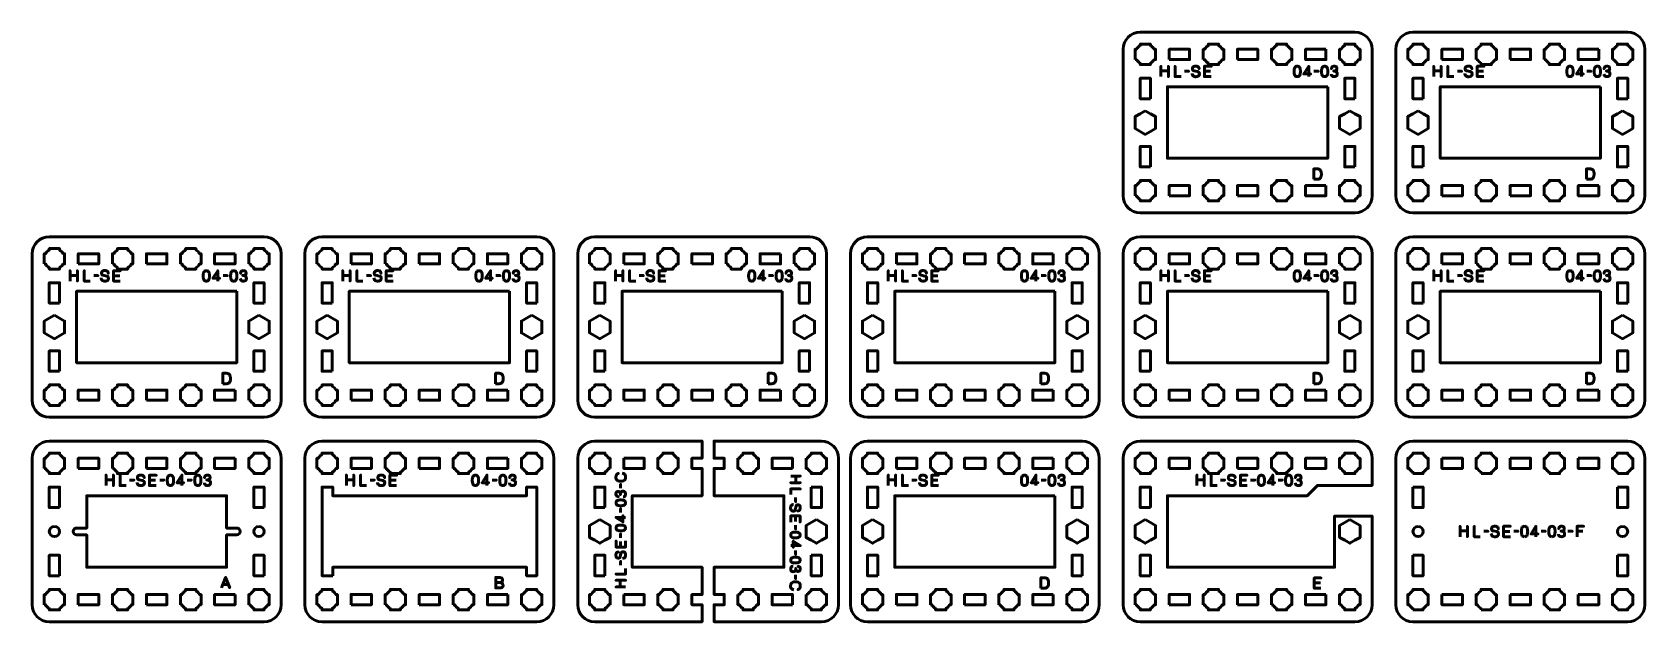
# Model space of a CAD drawing. Header units: centimetres. Extents: x -34.2 to 13.2, y -23.5 to -6.2.
import ezdxf

# ---------------------------------------------------------------- set-up
doc = ezdxf.new("R2010")
doc.units = ezdxf.units.CM
doc.header["$MEASUREMENT"] = 0
doc.layers.add('Layer 1', color=7, linetype='Continuous')

msp = doc.modelspace()

# ---------------------------------------------------------------- linework, layer by layer
at = {"layer": 'Layer 1', "lineweight": 53}
for centre in [(-33.49999, -20.85004), (-27.49999, -20.85004), (6.50006, -20.85004), (12.50006, -20.85004)]:
    msp.add_ellipse(centre, major_axis=(0, 0.15), ratio=1, dxfattribs=at)
for points, knots in [([(5.15007, -11.00009), (5.14999, -11.27715), (4.92692, -11.50003), (4.64997, -11.50003), (4.64997, -11.50003), (1.88338, -11.50003), (1.11676, -11.50003), (-1.64983, -11.50003), (-1.64983, -11.50003), (-1.92683, -11.50003), (-2.14993, -11.27694), (-2.14993, -10.99994), (-2.14993, -10.99994), (-2.14993, -10.99994), (-2.14993, -6.70008), (-2.14993, -6.70008), (-2.14993, -6.70008), (-2.14993, -6.42295), (-1.92683, -6.19999), (-1.64983, -6.19999), (-1.64983, -6.19999), (1.11676, -6.19999), (1.88338, -6.19999), (4.64997, -6.19999), (4.64997, -6.19999), (4.92697, -6.19999), (5.15007, -6.42308), (5.15007, -6.70008), (5.15007, -6.70008), (5.15007, -6.70008), (5.15007, -11.00009), (5.15007, -11.00009)], [0, 0, 0, 0, 0.125, 0.125, 0.125, 0.125, 0.25, 0.25, 0.25, 0.25, 0.375, 0.375, 0.375, 0.375, 0.5, 0.5, 0.5, 0.5, 0.625, 0.625, 0.625, 0.625, 0.75, 0.75, 0.75, 0.75, 0.875, 0.875, 0.875, 0.875, 1, 1, 1, 1]), ([(-1.79988, -7.00008), (-1.79988, -7.00008), (-1.79988, -6.85156), (-1.79988, -6.85156), (-1.79988, -6.85156), (-1.79988, -6.85156), (-1.7999, -6.85001), (-1.7999, -6.85001), (-1.7999, -6.85001), (-1.7999, -6.85001), (-1.79988, -6.84846), (-1.79988, -6.84846), (-1.79988, -6.84846), (-1.79988, -6.84846), (-1.79988, -6.70008), (-1.79988, -6.70008), (-1.79988, -6.70008), (-1.79988, -6.70008), (-1.75979, -6.70008), (-1.75979, -6.70008), (-1.75979, -6.70008), (-1.73344, -6.65451), (-1.69544, -6.61653), (-1.64989, -6.59017), (-1.64989, -6.59017), (-1.64989, -6.59017), (-1.64989, -6.55008), (-1.64989, -6.55008), (-1.64989, -6.55008), (-1.64989, -6.55008), (-1.50584, -6.55008), (-1.50584, -6.55008), (-1.50584, -6.55008), (-1.50584, -6.55008), (-1.4999, -6.55002), (-1.4999, -6.55002), (-1.4999, -6.55002), (-1.4999, -6.55002), (-1.49396, -6.55008), (-1.49396, -6.55008), (-1.49396, -6.55008), (-1.49396, -6.55008), (-1.34989, -6.55008), (-1.34989, -6.55008), (-1.34989, -6.55008), (-1.34989, -6.55008), (-1.34989, -6.59015), (-1.34989, -6.59015), (-1.34989, -6.59015), (-1.30432, -6.61651), (-1.26633, -6.6545), (-1.23999, -6.70008), (-1.23999, -6.70008), (-1.23999, -6.70008), (-1.19989, -6.70008), (-1.19989, -6.70008), (-1.19989, -6.70008), (-1.19989, -6.70008), (-1.19989, -7.00008), (-1.19989, -7.00008), (-1.19989, -7.00008), (-1.19989, -7.00008), (-1.24008, -7.00008), (-1.24008, -7.00008), (-1.24008, -7.00008), (-1.26642, -7.04558), (-1.30438, -7.08352), (-1.34989, -7.10986), (-1.34989, -7.10986), (-1.34989, -7.10986), (-1.34989, -7.15007), (-1.34989, -7.15007), (-1.34989, -7.15007), (-1.34989, -7.15007), (-1.64989, -7.15007), (-1.64989, -7.15007), (-1.64989, -7.15007), (-1.64989, -7.15007), (-1.64989, -7.10984), (-1.64989, -7.10984), (-1.64989, -7.10984), (-1.69539, -7.0835), (-1.73335, -7.04557), (-1.75969, -7.00008), (-1.75969, -7.00008), (-1.75969, -7.00008), (-1.79988, -7.00008), (-1.79988, -7.00008)], [0, 0, 0, 0, 0.04545455, 0.04545455, 0.04545455, 0.04545455, 0.09090909, 0.09090909, 0.09090909, 0.09090909, 0.13636364, 0.13636364, 0.13636364, 0.13636364, 0.18181818, 0.18181818, 0.18181818, 0.18181818, 0.22727273, 0.22727273, 0.22727273, 0.22727273, 0.27272727, 0.27272727, 0.27272727, 0.27272727, 0.31818182, 0.31818182, 0.31818182, 0.31818182, 0.36363636, 0.36363636, 0.36363636, 0.36363636, 0.40909091, 0.40909091, 0.40909091, 0.40909091, 0.45454545, 0.45454545, 0.45454545, 0.45454545, 0.5, 0.5, 0.5, 0.5, 0.54545455, 0.54545455, 0.54545455, 0.54545455, 0.59090909, 0.59090909, 0.59090909, 0.59090909, 0.63636364, 0.63636364, 0.63636364, 0.63636364, 0.68181818, 0.68181818, 0.68181818, 0.68181818, 0.72727273, 0.72727273, 0.72727273, 0.72727273, 0.77272727, 0.77272727, 0.77272727, 0.77272727, 0.81818182, 0.81818182, 0.81818182, 0.81818182, 0.86363636, 0.86363636, 0.86363636, 0.86363636, 0.90909091, 0.90909091, 0.90909091, 0.90909091, 0.95454545, 0.95454545, 0.95454545, 0.95454545, 1, 1, 1, 1]), ([(0.20012, -7.00008), (0.20012, -7.00008), (0.20012, -6.85156), (0.20012, -6.85156), (0.20012, -6.85156), (0.20012, -6.85156), (0.2001, -6.85001), (0.2001, -6.85001), (0.2001, -6.85001), (0.2001, -6.85001), (0.20012, -6.84846), (0.20012, -6.84846), (0.20012, -6.84846), (0.20012, -6.84846), (0.20012, -6.70008), (0.20012, -6.70008), (0.20012, -6.70008), (0.20012, -6.70008), (0.24021, -6.70008), (0.24021, -6.70008), (0.24021, -6.70008), (0.26656, -6.65451), (0.30456, -6.61653), (0.35011, -6.59017), (0.35011, -6.59017), (0.35011, -6.59017), (0.35011, -6.55008), (0.35011, -6.55008), (0.35011, -6.55008), (0.35011, -6.55008), (0.49416, -6.55008), (0.49416, -6.55008), (0.49416, -6.55008), (0.49416, -6.55008), (0.5001, -6.55002), (0.5001, -6.55002), (0.5001, -6.55002), (0.5001, -6.55002), (0.50604, -6.55008), (0.50604, -6.55008), (0.50604, -6.55008), (0.50604, -6.55008), (0.65011, -6.55008), (0.65011, -6.55008), (0.65011, -6.55008), (0.65011, -6.55008), (0.65011, -6.59015), (0.65011, -6.59015), (0.65011, -6.59015), (0.69568, -6.61651), (0.73367, -6.6545), (0.76001, -6.70008), (0.76001, -6.70008), (0.76001, -6.70008), (0.80011, -6.70008), (0.80011, -6.70008), (0.80011, -6.70008), (0.80011, -6.70008), (0.80011, -7.00008), (0.80011, -7.00008), (0.80011, -7.00008), (0.80011, -7.00008), (0.75992, -7.00008), (0.75992, -7.00008), (0.75992, -7.00008), (0.73358, -7.04558), (0.69562, -7.08352), (0.65011, -7.10986), (0.65011, -7.10986), (0.65011, -7.10986), (0.65011, -7.15007), (0.65011, -7.15007), (0.65011, -7.15007), (0.65011, -7.15007), (0.35011, -7.15007), (0.35011, -7.15007), (0.35011, -7.15007), (0.35011, -7.15007), (0.35011, -7.10984), (0.35011, -7.10984), (0.35011, -7.10984), (0.30461, -7.0835), (0.26665, -7.04557), (0.24031, -7.00008), (0.24031, -7.00008), (0.24031, -7.00008), (0.20012, -7.00008), (0.20012, -7.00008)], [0, 0, 0, 0, 0.04545455, 0.04545455, 0.04545455, 0.04545455, 0.09090909, 0.09090909, 0.09090909, 0.09090909, 0.13636364, 0.13636364, 0.13636364, 0.13636364, 0.18181818, 0.18181818, 0.18181818, 0.18181818, 0.22727273, 0.22727273, 0.22727273, 0.22727273, 0.27272727, 0.27272727, 0.27272727, 0.27272727, 0.31818182, 0.31818182, 0.31818182, 0.31818182, 0.36363636, 0.36363636, 0.36363636, 0.36363636, 0.40909091, 0.40909091, 0.40909091, 0.40909091, 0.45454545, 0.45454545, 0.45454545, 0.45454545, 0.5, 0.5, 0.5, 0.5, 0.54545455, 0.54545455, 0.54545455, 0.54545455, 0.59090909, 0.59090909, 0.59090909, 0.59090909, 0.63636364, 0.63636364, 0.63636364, 0.63636364, 0.68181818, 0.68181818, 0.68181818, 0.68181818, 0.72727273, 0.72727273, 0.72727273, 0.72727273, 0.77272727, 0.77272727, 0.77272727, 0.77272727, 0.81818182, 0.81818182, 0.81818182, 0.81818182, 0.86363636, 0.86363636, 0.86363636, 0.86363636, 0.90909091, 0.90909091, 0.90909091, 0.90909091, 0.95454545, 0.95454545, 0.95454545, 0.95454545, 1, 1, 1, 1]), ([(2.20012, -7.00008), (2.20012, -7.00008), (2.20012, -6.85156), (2.20012, -6.85156), (2.20012, -6.85156), (2.20012, -6.85156), (2.2001, -6.85001), (2.2001, -6.85001), (2.2001, -6.85001), (2.2001, -6.85001), (2.20012, -6.84846), (2.20012, -6.84846), (2.20012, -6.84846), (2.20012, -6.84846), (2.20012, -6.70008), (2.20012, -6.70008), (2.20012, -6.70008), (2.20012, -6.70008), (2.24021, -6.70008), (2.24021, -6.70008), (2.24021, -6.70008), (2.26656, -6.65451), (2.30456, -6.61653), (2.35011, -6.59017), (2.35011, -6.59017), (2.35011, -6.59017), (2.35011, -6.55008), (2.35011, -6.55008), (2.35011, -6.55008), (2.35011, -6.55008), (2.49416, -6.55008), (2.49416, -6.55008), (2.49416, -6.55008), (2.49416, -6.55008), (2.5001, -6.55002), (2.5001, -6.55002), (2.5001, -6.55002), (2.5001, -6.55002), (2.50604, -6.55008), (2.50604, -6.55008), (2.50604, -6.55008), (2.50604, -6.55008), (2.65011, -6.55008), (2.65011, -6.55008), (2.65011, -6.55008), (2.65011, -6.55008), (2.65011, -6.59015), (2.65011, -6.59015), (2.65011, -6.59015), (2.69568, -6.61651), (2.73367, -6.6545), (2.76001, -6.70008), (2.76001, -6.70008), (2.76001, -6.70008), (2.80011, -6.70008), (2.80011, -6.70008), (2.80011, -6.70008), (2.80011, -6.70008), (2.80011, -7.00008), (2.80011, -7.00008), (2.80011, -7.00008), (2.80011, -7.00008), (2.75992, -7.00008), (2.75992, -7.00008), (2.75992, -7.00008), (2.73358, -7.04558), (2.69562, -7.08352), (2.65011, -7.10986), (2.65011, -7.10986), (2.65011, -7.10986), (2.65011, -7.15007), (2.65011, -7.15007), (2.65011, -7.15007), (2.65011, -7.15007), (2.35011, -7.15007), (2.35011, -7.15007), (2.35011, -7.15007), (2.35011, -7.15007), (2.35011, -7.10984), (2.35011, -7.10984), (2.35011, -7.10984), (2.30461, -7.0835), (2.26665, -7.04557), (2.24031, -7.00008), (2.24031, -7.00008), (2.24031, -7.00008), (2.20012, -7.00008), (2.20012, -7.00008)], [0, 0, 0, 0, 0.04545455, 0.04545455, 0.04545455, 0.04545455, 0.09090909, 0.09090909, 0.09090909, 0.09090909, 0.13636364, 0.13636364, 0.13636364, 0.13636364, 0.18181818, 0.18181818, 0.18181818, 0.18181818, 0.22727273, 0.22727273, 0.22727273, 0.22727273, 0.27272727, 0.27272727, 0.27272727, 0.27272727, 0.31818182, 0.31818182, 0.31818182, 0.31818182, 0.36363636, 0.36363636, 0.36363636, 0.36363636, 0.40909091, 0.40909091, 0.40909091, 0.40909091, 0.45454545, 0.45454545, 0.45454545, 0.45454545, 0.5, 0.5, 0.5, 0.5, 0.54545455, 0.54545455, 0.54545455, 0.54545455, 0.59090909, 0.59090909, 0.59090909, 0.59090909, 0.63636364, 0.63636364, 0.63636364, 0.63636364, 0.68181818, 0.68181818, 0.68181818, 0.68181818, 0.72727273, 0.72727273, 0.72727273, 0.72727273, 0.77272727, 0.77272727, 0.77272727, 0.77272727, 0.81818182, 0.81818182, 0.81818182, 0.81818182, 0.86363636, 0.86363636, 0.86363636, 0.86363636, 0.90909091, 0.90909091, 0.90909091, 0.90909091, 0.95454545, 0.95454545, 0.95454545, 0.95454545, 1, 1, 1, 1]), ([(4.20012, -7.00008), (4.20012, -7.00008), (4.20012, -6.85156), (4.20012, -6.85156), (4.20012, -6.85156), (4.20012, -6.85156), (4.2001, -6.85001), (4.2001, -6.85001), (4.2001, -6.85001), (4.2001, -6.85001), (4.20012, -6.84846), (4.20012, -6.84846), (4.20012, -6.84846), (4.20012, -6.84846), (4.20012, -6.70008), (4.20012, -6.70008), (4.20012, -6.70008), (4.20012, -6.70008), (4.24021, -6.70008), (4.24021, -6.70008), (4.24021, -6.70008), (4.26656, -6.65451), (4.30456, -6.61653), (4.35011, -6.59017), (4.35011, -6.59017), (4.35011, -6.59017), (4.35011, -6.55008), (4.35011, -6.55008), (4.35011, -6.55008), (4.35011, -6.55008), (4.49416, -6.55008), (4.49416, -6.55008), (4.49416, -6.55008), (4.49416, -6.55008), (4.5001, -6.55002), (4.5001, -6.55002), (4.5001, -6.55002), (4.5001, -6.55002), (4.50604, -6.55008), (4.50604, -6.55008), (4.50604, -6.55008), (4.50604, -6.55008), (4.65011, -6.55008), (4.65011, -6.55008), (4.65011, -6.55008), (4.65011, -6.55008), (4.65011, -6.59015), (4.65011, -6.59015), (4.65011, -6.59015), (4.69568, -6.61651), (4.73367, -6.6545), (4.76001, -6.70008), (4.76001, -6.70008), (4.76001, -6.70008), (4.80011, -6.70008), (4.80011, -6.70008), (4.80011, -6.70008), (4.80011, -6.70008), (4.80011, -7.00008), (4.80011, -7.00008), (4.80011, -7.00008), (4.80011, -7.00008), (4.75992, -7.00008), (4.75992, -7.00008), (4.75992, -7.00008), (4.73358, -7.04558), (4.69562, -7.08352), (4.65011, -7.10986), (4.65011, -7.10986), (4.65011, -7.10986), (4.65011, -7.15007), (4.65011, -7.15007), (4.65011, -7.15007), (4.65011, -7.15007), (4.35011, -7.15007), (4.35011, -7.15007), (4.35011, -7.15007), (4.35011, -7.15007), (4.35011, -7.10984), (4.35011, -7.10984), (4.35011, -7.10984), (4.30461, -7.0835), (4.26665, -7.04557), (4.24031, -7.00008), (4.24031, -7.00008), (4.24031, -7.00008), (4.20012, -7.00008), (4.20012, -7.00008)], [0, 0, 0, 0, 0.04545455, 0.04545455, 0.04545455, 0.04545455, 0.09090909, 0.09090909, 0.09090909, 0.09090909, 0.13636364, 0.13636364, 0.13636364, 0.13636364, 0.18181818, 0.18181818, 0.18181818, 0.18181818, 0.22727273, 0.22727273, 0.22727273, 0.22727273, 0.27272727, 0.27272727, 0.27272727, 0.27272727, 0.31818182, 0.31818182, 0.31818182, 0.31818182, 0.36363636, 0.36363636, 0.36363636, 0.36363636, 0.40909091, 0.40909091, 0.40909091, 0.40909091, 0.45454545, 0.45454545, 0.45454545, 0.45454545, 0.5, 0.5, 0.5, 0.5, 0.54545455, 0.54545455, 0.54545455, 0.54545455, 0.59090909, 0.59090909, 0.59090909, 0.59090909, 0.63636364, 0.63636364, 0.63636364, 0.63636364, 0.68181818, 0.68181818, 0.68181818, 0.68181818, 0.72727273, 0.72727273, 0.72727273, 0.72727273, 0.77272727, 0.77272727, 0.77272727, 0.77272727, 0.81818182, 0.81818182, 0.81818182, 0.81818182, 0.86363636, 0.86363636, 0.86363636, 0.86363636, 0.90909091, 0.90909091, 0.90909091, 0.90909091, 0.95454545, 0.95454545, 0.95454545, 0.95454545, 1, 1, 1, 1]), ([(13.15007, -11.00009), (13.14999, -11.27715), (12.92692, -11.50003), (12.64997, -11.50003), (12.64997, -11.50003), (9.88338, -11.50003), (9.11676, -11.50003), (6.35017, -11.50003), (6.35017, -11.50003), (6.07317, -11.50003), (5.85007, -11.27694), (5.85007, -10.99994), (5.85007, -10.99994), (5.85007, -10.99994), (5.85007, -6.70008), (5.85007, -6.70008), (5.85007, -6.70008), (5.85007, -6.42295), (6.07317, -6.19999), (6.35017, -6.19999), (6.35017, -6.19999), (9.11676, -6.19999), (9.88338, -6.19999), (12.64997, -6.19999), (12.64997, -6.19999), (12.92697, -6.19999), (13.15007, -6.42308), (13.15007, -6.70008), (13.15007, -6.70008), (13.15007, -6.70008), (13.15007, -11.00009), (13.15007, -11.00009)], [0, 0, 0, 0, 0.125, 0.125, 0.125, 0.125, 0.25, 0.25, 0.25, 0.25, 0.375, 0.375, 0.375, 0.375, 0.5, 0.5, 0.5, 0.5, 0.625, 0.625, 0.625, 0.625, 0.75, 0.75, 0.75, 0.75, 0.875, 0.875, 0.875, 0.875, 1, 1, 1, 1]), ([(6.20012, -7.00008), (6.20012, -7.00008), (6.20012, -6.85156), (6.20012, -6.85156), (6.20012, -6.85156), (6.20012, -6.85156), (6.2001, -6.85001), (6.2001, -6.85001), (6.2001, -6.85001), (6.2001, -6.85001), (6.20012, -6.84846), (6.20012, -6.84846), (6.20012, -6.84846), (6.20012, -6.84846), (6.20012, -6.70008), (6.20012, -6.70008), (6.20012, -6.70008), (6.20012, -6.70008), (6.24021, -6.70008), (6.24021, -6.70008), (6.24021, -6.70008), (6.26656, -6.65451), (6.30456, -6.61653), (6.35011, -6.59017), (6.35011, -6.59017), (6.35011, -6.59017), (6.35011, -6.55008), (6.35011, -6.55008), (6.35011, -6.55008), (6.35011, -6.55008), (6.49416, -6.55008), (6.49416, -6.55008), (6.49416, -6.55008), (6.49416, -6.55008), (6.5001, -6.55002), (6.5001, -6.55002), (6.5001, -6.55002), (6.5001, -6.55002), (6.50604, -6.55008), (6.50604, -6.55008), (6.50604, -6.55008), (6.50604, -6.55008), (6.65011, -6.55008), (6.65011, -6.55008), (6.65011, -6.55008), (6.65011, -6.55008), (6.65011, -6.59015), (6.65011, -6.59015), (6.65011, -6.59015), (6.69568, -6.61651), (6.73367, -6.6545), (6.76001, -6.70008), (6.76001, -6.70008), (6.76001, -6.70008), (6.80011, -6.70008), (6.80011, -6.70008), (6.80011, -6.70008), (6.80011, -6.70008), (6.80011, -7.00008), (6.80011, -7.00008), (6.80011, -7.00008), (6.80011, -7.00008), (6.75992, -7.00008), (6.75992, -7.00008), (6.75992, -7.00008), (6.73358, -7.04558), (6.69562, -7.08352), (6.65011, -7.10986), (6.65011, -7.10986), (6.65011, -7.10986), (6.65011, -7.15007), (6.65011, -7.15007), (6.65011, -7.15007), (6.65011, -7.15007), (6.35011, -7.15007), (6.35011, -7.15007), (6.35011, -7.15007), (6.35011, -7.15007), (6.35011, -7.10984), (6.35011, -7.10984), (6.35011, -7.10984), (6.30461, -7.0835), (6.26665, -7.04557), (6.24031, -7.00008), (6.24031, -7.00008), (6.24031, -7.00008), (6.20012, -7.00008), (6.20012, -7.00008)], [0, 0, 0, 0, 0.04545455, 0.04545455, 0.04545455, 0.04545455, 0.09090909, 0.09090909, 0.09090909, 0.09090909, 0.13636364, 0.13636364, 0.13636364, 0.13636364, 0.18181818, 0.18181818, 0.18181818, 0.18181818, 0.22727273, 0.22727273, 0.22727273, 0.22727273, 0.27272727, 0.27272727, 0.27272727, 0.27272727, 0.31818182, 0.31818182, 0.31818182, 0.31818182, 0.36363636, 0.36363636, 0.36363636, 0.36363636, 0.40909091, 0.40909091, 0.40909091, 0.40909091, 0.45454545, 0.45454545, 0.45454545, 0.45454545, 0.5, 0.5, 0.5, 0.5, 0.54545455, 0.54545455, 0.54545455, 0.54545455, 0.59090909, 0.59090909, 0.59090909, 0.59090909, 0.63636364, 0.63636364, 0.63636364, 0.63636364, 0.68181818, 0.68181818, 0.68181818, 0.68181818, 0.72727273, 0.72727273, 0.72727273, 0.72727273, 0.77272727, 0.77272727, 0.77272727, 0.77272727, 0.81818182, 0.81818182, 0.81818182, 0.81818182, 0.86363636, 0.86363636, 0.86363636, 0.86363636, 0.90909091, 0.90909091, 0.90909091, 0.90909091, 0.95454545, 0.95454545, 0.95454545, 0.95454545, 1, 1, 1, 1]), ([(8.20012, -7.00008), (8.20012, -7.00008), (8.20012, -6.85156), (8.20012, -6.85156), (8.20012, -6.85156), (8.20012, -6.85156), (8.2001, -6.85001), (8.2001, -6.85001), (8.2001, -6.85001), (8.2001, -6.85001), (8.20012, -6.84846), (8.20012, -6.84846), (8.20012, -6.84846), (8.20012, -6.84846), (8.20012, -6.70008), (8.20012, -6.70008), (8.20012, -6.70008), (8.20012, -6.70008), (8.24021, -6.70008), (8.24021, -6.70008), (8.24021, -6.70008), (8.26656, -6.65451), (8.30456, -6.61653), (8.35011, -6.59017), (8.35011, -6.59017), (8.35011, -6.59017), (8.35011, -6.55008), (8.35011, -6.55008), (8.35011, -6.55008), (8.35011, -6.55008), (8.49416, -6.55008), (8.49416, -6.55008), (8.49416, -6.55008), (8.49416, -6.55008), (8.5001, -6.55002), (8.5001, -6.55002), (8.5001, -6.55002), (8.5001, -6.55002), (8.50604, -6.55008), (8.50604, -6.55008), (8.50604, -6.55008), (8.50604, -6.55008), (8.65011, -6.55008), (8.65011, -6.55008), (8.65011, -6.55008), (8.65011, -6.55008), (8.65011, -6.59015), (8.65011, -6.59015), (8.65011, -6.59015), (8.69568, -6.61651), (8.73367, -6.6545), (8.76001, -6.70008), (8.76001, -6.70008), (8.76001, -6.70008), (8.80011, -6.70008), (8.80011, -6.70008), (8.80011, -6.70008), (8.80011, -6.70008), (8.80011, -7.00008), (8.80011, -7.00008), (8.80011, -7.00008), (8.80011, -7.00008), (8.75992, -7.00008), (8.75992, -7.00008), (8.75992, -7.00008), (8.73358, -7.04558), (8.69562, -7.08352), (8.65011, -7.10986), (8.65011, -7.10986), (8.65011, -7.10986), (8.65011, -7.15007), (8.65011, -7.15007), (8.65011, -7.15007), (8.65011, -7.15007), (8.35011, -7.15007), (8.35011, -7.15007), (8.35011, -7.15007), (8.35011, -7.15007), (8.35011, -7.10984), (8.35011, -7.10984), (8.35011, -7.10984), (8.30461, -7.0835), (8.26665, -7.04557), (8.24031, -7.00008), (8.24031, -7.00008), (8.24031, -7.00008), (8.20012, -7.00008), (8.20012, -7.00008)], [0, 0, 0, 0, 0.04545455, 0.04545455, 0.04545455, 0.04545455, 0.09090909, 0.09090909, 0.09090909, 0.09090909, 0.13636364, 0.13636364, 0.13636364, 0.13636364, 0.18181818, 0.18181818, 0.18181818, 0.18181818, 0.22727273, 0.22727273, 0.22727273, 0.22727273, 0.27272727, 0.27272727, 0.27272727, 0.27272727, 0.31818182, 0.31818182, 0.31818182, 0.31818182, 0.36363636, 0.36363636, 0.36363636, 0.36363636, 0.40909091, 0.40909091, 0.40909091, 0.40909091, 0.45454545, 0.45454545, 0.45454545, 0.45454545, 0.5, 0.5, 0.5, 0.5, 0.54545455, 0.54545455, 0.54545455, 0.54545455, 0.59090909, 0.59090909, 0.59090909, 0.59090909, 0.63636364, 0.63636364, 0.63636364, 0.63636364, 0.68181818, 0.68181818, 0.68181818, 0.68181818, 0.72727273, 0.72727273, 0.72727273, 0.72727273, 0.77272727, 0.77272727, 0.77272727, 0.77272727, 0.81818182, 0.81818182, 0.81818182, 0.81818182, 0.86363636, 0.86363636, 0.86363636, 0.86363636, 0.90909091, 0.90909091, 0.90909091, 0.90909091, 0.95454545, 0.95454545, 0.95454545, 0.95454545, 1, 1, 1, 1]), ([(10.20012, -7.00008), (10.20012, -7.00008), (10.20012, -6.85156), (10.20012, -6.85156), (10.20012, -6.85156), (10.20012, -6.85156), (10.2001, -6.85001), (10.2001, -6.85001), (10.2001, -6.85001), (10.2001, -6.85001), (10.20012, -6.84846), (10.20012, -6.84846), (10.20012, -6.84846), (10.20012, -6.84846), (10.20012, -6.70008), (10.20012, -6.70008), (10.20012, -6.70008), (10.20012, -6.70008), (10.24021, -6.70008), (10.24021, -6.70008), (10.24021, -6.70008), (10.26656, -6.65451), (10.30456, -6.61653), (10.35011, -6.59017), (10.35011, -6.59017), (10.35011, -6.59017), (10.35011, -6.55008), (10.35011, -6.55008), (10.35011, -6.55008), (10.35011, -6.55008), (10.49416, -6.55008), (10.49416, -6.55008), (10.49416, -6.55008), (10.49416, -6.55008), (10.5001, -6.55002), (10.5001, -6.55002), (10.5001, -6.55002), (10.5001, -6.55002), (10.50604, -6.55008), (10.50604, -6.55008), (10.50604, -6.55008), (10.50604, -6.55008), (10.65011, -6.55008), (10.65011, -6.55008), (10.65011, -6.55008), (10.65011, -6.55008), (10.65011, -6.59015), (10.65011, -6.59015), (10.65011, -6.59015), (10.69568, -6.61651), (10.73367, -6.6545), (10.76001, -6.70008), (10.76001, -6.70008), (10.76001, -6.70008), (10.80011, -6.70008), (10.80011, -6.70008), (10.80011, -6.70008), (10.80011, -6.70008), (10.80011, -7.00008), (10.80011, -7.00008), (10.80011, -7.00008), (10.80011, -7.00008), (10.75992, -7.00008), (10.75992, -7.00008), (10.75992, -7.00008), (10.73358, -7.04558), (10.69562, -7.08352), (10.65011, -7.10986), (10.65011, -7.10986), (10.65011, -7.10986), (10.65011, -7.15007), (10.65011, -7.15007), (10.65011, -7.15007), (10.65011, -7.15007), (10.35011, -7.15007), (10.35011, -7.15007), (10.35011, -7.15007), (10.35011, -7.15007), (10.35011, -7.10984), (10.35011, -7.10984), (10.35011, -7.10984), (10.30461, -7.0835), (10.26665, -7.04557), (10.24031, -7.00008), (10.24031, -7.00008), (10.24031, -7.00008), (10.20012, -7.00008), (10.20012, -7.00008)], [0, 0, 0, 0, 0.04545455, 0.04545455, 0.04545455, 0.04545455, 0.09090909, 0.09090909, 0.09090909, 0.09090909, 0.13636364, 0.13636364, 0.13636364, 0.13636364, 0.18181818, 0.18181818, 0.18181818, 0.18181818, 0.22727273, 0.22727273, 0.22727273, 0.22727273, 0.27272727, 0.27272727, 0.27272727, 0.27272727, 0.31818182, 0.31818182, 0.31818182, 0.31818182, 0.36363636, 0.36363636, 0.36363636, 0.36363636, 0.40909091, 0.40909091, 0.40909091, 0.40909091, 0.45454545, 0.45454545, 0.45454545, 0.45454545, 0.5, 0.5, 0.5, 0.5, 0.54545455, 0.54545455, 0.54545455, 0.54545455, 0.59090909, 0.59090909, 0.59090909, 0.59090909, 0.63636364, 0.63636364, 0.63636364, 0.63636364, 0.68181818, 0.68181818, 0.68181818, 0.68181818, 0.72727273, 0.72727273, 0.72727273, 0.72727273, 0.77272727, 0.77272727, 0.77272727, 0.77272727, 0.81818182, 0.81818182, 0.81818182, 0.81818182, 0.86363636, 0.86363636, 0.86363636, 0.86363636, 0.90909091, 0.90909091, 0.90909091, 0.90909091, 0.95454545, 0.95454545, 0.95454545, 0.95454545, 1, 1, 1, 1]), ([(12.20012, -7.00008), (12.20012, -7.00008), (12.20012, -6.85156), (12.20012, -6.85156), (12.20012, -6.85156), (12.20012, -6.85156), (12.2001, -6.85001), (12.2001, -6.85001), (12.2001, -6.85001), (12.2001, -6.85001), (12.20012, -6.84846), (12.20012, -6.84846), (12.20012, -6.84846), (12.20012, -6.84846), (12.20012, -6.70008), (12.20012, -6.70008), (12.20012, -6.70008), (12.20012, -6.70008), (12.24021, -6.70008), (12.24021, -6.70008), (12.24021, -6.70008), (12.26656, -6.65451), (12.30456, -6.61653), (12.35011, -6.59017), (12.35011, -6.59017), (12.35011, -6.59017), (12.35011, -6.55008), (12.35011, -6.55008), (12.35011, -6.55008), (12.35011, -6.55008), (12.49416, -6.55008), (12.49416, -6.55008), (12.49416, -6.55008), (12.49416, -6.55008), (12.5001, -6.55002), (12.5001, -6.55002), (12.5001, -6.55002), (12.5001, -6.55002), (12.50604, -6.55008), (12.50604, -6.55008), (12.50604, -6.55008), (12.50604, -6.55008), (12.65011, -6.55008), (12.65011, -6.55008), (12.65011, -6.55008), (12.65011, -6.55008), (12.65011, -6.59015), (12.65011, -6.59015), (12.65011, -6.59015), (12.69568, -6.61651), (12.73367, -6.6545), (12.76001, -6.70008), (12.76001, -6.70008), (12.76001, -6.70008), (12.80011, -6.70008), (12.80011, -6.70008), (12.80011, -6.70008), (12.80011, -6.70008), (12.80011, -7.00008), (12.80011, -7.00008), (12.80011, -7.00008), (12.80011, -7.00008), (12.75992, -7.00008), (12.75992, -7.00008), (12.75992, -7.00008), (12.73358, -7.04558), (12.69562, -7.08352), (12.65011, -7.10986), (12.65011, -7.10986), (12.65011, -7.10986), (12.65011, -7.15007), (12.65011, -7.15007), (12.65011, -7.15007), (12.65011, -7.15007), (12.35011, -7.15007), (12.35011, -7.15007), (12.35011, -7.15007), (12.35011, -7.15007), (12.35011, -7.10984), (12.35011, -7.10984), (12.35011, -7.10984), (12.30461, -7.0835), (12.26665, -7.04557), (12.24031, -7.00008), (12.24031, -7.00008), (12.24031, -7.00008), (12.20012, -7.00008), (12.20012, -7.00008)], [0, 0, 0, 0, 0.04545455, 0.04545455, 0.04545455, 0.04545455, 0.09090909, 0.09090909, 0.09090909, 0.09090909, 0.13636364, 0.13636364, 0.13636364, 0.13636364, 0.18181818, 0.18181818, 0.18181818, 0.18181818, 0.22727273, 0.22727273, 0.22727273, 0.22727273, 0.27272727, 0.27272727, 0.27272727, 0.27272727, 0.31818182, 0.31818182, 0.31818182, 0.31818182, 0.36363636, 0.36363636, 0.36363636, 0.36363636, 0.40909091, 0.40909091, 0.40909091, 0.40909091, 0.45454545, 0.45454545, 0.45454545, 0.45454545, 0.5, 0.5, 0.5, 0.5, 0.54545455, 0.54545455, 0.54545455, 0.54545455, 0.59090909, 0.59090909, 0.59090909, 0.59090909, 0.63636364, 0.63636364, 0.63636364, 0.63636364, 0.68181818, 0.68181818, 0.68181818, 0.68181818, 0.72727273, 0.72727273, 0.72727273, 0.72727273, 0.77272727, 0.77272727, 0.77272727, 0.77272727, 0.81818182, 0.81818182, 0.81818182, 0.81818182, 0.86363636, 0.86363636, 0.86363636, 0.86363636, 0.90909091, 0.90909091, 0.90909091, 0.90909091, 0.95454545, 0.95454545, 0.95454545, 0.95454545, 1, 1, 1, 1]), ([(-0.79988, -7.00008), (-0.79988, -7.00008), (-0.79988, -6.70008), (-0.79988, -6.70008), (-0.79988, -6.70008), (-0.79988, -6.70008), (-0.19989, -6.70008), (-0.19989, -6.70008), (-0.19989, -6.70008), (-0.19989, -6.70008), (-0.19989, -7.00008), (-0.19989, -7.00008), (-0.19989, -7.00008), (-0.19989, -7.00008), (-0.79988, -7.00008), (-0.79988, -7.00008)], [0, 0, 0, 0, 0.25, 0.25, 0.25, 0.25, 0.5, 0.5, 0.5, 0.5, 0.75, 0.75, 0.75, 0.75, 1, 1, 1, 1]), ([(1.20012, -7.00008), (1.20012, -7.00008), (1.20012, -6.70008), (1.20012, -6.70008), (1.20012, -6.70008), (1.20012, -6.70008), (1.80011, -6.70008), (1.80011, -6.70008), (1.80011, -6.70008), (1.80011, -6.70008), (1.80011, -7.00008), (1.80011, -7.00008), (1.80011, -7.00008), (1.80011, -7.00008), (1.20012, -7.00008), (1.20012, -7.00008)], [0, 0, 0, 0, 0.25, 0.25, 0.25, 0.25, 0.5, 0.5, 0.5, 0.5, 0.75, 0.75, 0.75, 0.75, 1, 1, 1, 1]), ([(3.80002, -6.70008), (3.80002, -6.70008), (3.80002, -7.00009), (3.80002, -7.00009), (3.80002, -7.00009), (3.80002, -7.00009), (3.20003, -7.00009), (3.20003, -7.00009), (3.20003, -7.00009), (3.20003, -7.00009), (3.20003, -6.70008), (3.20003, -6.70008), (3.20003, -6.70008), (3.20003, -6.70008), (3.80002, -6.70008), (3.80002, -6.70008)], [0, 0, 0, 0, 0.25, 0.25, 0.25, 0.25, 0.5, 0.5, 0.5, 0.5, 0.75, 0.75, 0.75, 0.75, 1, 1, 1, 1]), ([(7.20012, -7.00008), (7.20012, -7.00008), (7.20012, -6.70008), (7.20012, -6.70008), (7.20012, -6.70008), (7.20012, -6.70008), (7.80011, -6.70008), (7.80011, -6.70008), (7.80011, -6.70008), (7.80011, -6.70008), (7.80011, -7.00008), (7.80011, -7.00008), (7.80011, -7.00008), (7.80011, -7.00008), (7.20012, -7.00008), (7.20012, -7.00008)], [0, 0, 0, 0, 0.25, 0.25, 0.25, 0.25, 0.5, 0.5, 0.5, 0.5, 0.75, 0.75, 0.75, 0.75, 1, 1, 1, 1]), ([(9.20012, -7.00008), (9.20012, -7.00008), (9.20012, -6.70008), (9.20012, -6.70008), (9.20012, -6.70008), (9.20012, -6.70008), (9.80011, -6.70008), (9.80011, -6.70008), (9.80011, -6.70008), (9.80011, -6.70008), (9.80011, -7.00008), (9.80011, -7.00008), (9.80011, -7.00008), (9.80011, -7.00008), (9.20012, -7.00008), (9.20012, -7.00008)], [0, 0, 0, 0, 0.25, 0.25, 0.25, 0.25, 0.5, 0.5, 0.5, 0.5, 0.75, 0.75, 0.75, 0.75, 1, 1, 1, 1]), ([(11.80002, -6.70008), (11.80002, -6.70008), (11.80002, -7.00009), (11.80002, -7.00009), (11.80002, -7.00009), (11.80002, -7.00009), (11.20003, -7.00009), (11.20003, -7.00009), (11.20003, -7.00009), (11.20003, -7.00009), (11.20003, -6.70008), (11.20003, -6.70008), (11.20003, -6.70008), (11.20003, -6.70008), (11.80002, -6.70008), (11.80002, -6.70008)], [0, 0, 0, 0, 0.25, 0.25, 0.25, 0.25, 0.5, 0.5, 0.5, 0.5, 0.75, 0.75, 0.75, 0.75, 1, 1, 1, 1]), ([(-1.34998, -8.15008), (-1.34998, -8.15008), (-1.64999, -8.15008), (-1.64999, -8.15008), (-1.64999, -8.15008), (-1.64999, -8.15008), (-1.64999, -7.55009), (-1.64999, -7.55009), (-1.64999, -7.55009), (-1.64999, -7.55009), (-1.34998, -7.55009), (-1.34998, -7.55009), (-1.34998, -7.55009), (-1.34998, -7.55009), (-1.34998, -8.15008), (-1.34998, -8.15008)], [0, 0, 0, 0, 0.25, 0.25, 0.25, 0.25, 0.5, 0.5, 0.5, 0.5, 0.75, 0.75, 0.75, 0.75, 1, 1, 1, 1]), ([(4.65002, -8.15008), (4.65002, -8.15008), (4.35001, -8.15008), (4.35001, -8.15008), (4.35001, -8.15008), (4.35001, -8.15008), (4.35001, -7.55009), (4.35001, -7.55009), (4.35001, -7.55009), (4.35001, -7.55009), (4.65002, -7.55009), (4.65002, -7.55009), (4.65002, -7.55009), (4.65002, -7.55009), (4.65002, -8.15008), (4.65002, -8.15008)], [0, 0, 0, 0, 0.25, 0.25, 0.25, 0.25, 0.5, 0.5, 0.5, 0.5, 0.75, 0.75, 0.75, 0.75, 1, 1, 1, 1]), ([(6.65002, -8.15008), (6.65002, -8.15008), (6.35001, -8.15008), (6.35001, -8.15008), (6.35001, -8.15008), (6.35001, -8.15008), (6.35001, -7.55009), (6.35001, -7.55009), (6.35001, -7.55009), (6.35001, -7.55009), (6.65002, -7.55009), (6.65002, -7.55009), (6.65002, -7.55009), (6.65002, -7.55009), (6.65002, -8.15008), (6.65002, -8.15008)], [0, 0, 0, 0, 0.25, 0.25, 0.25, 0.25, 0.5, 0.5, 0.5, 0.5, 0.75, 0.75, 0.75, 0.75, 1, 1, 1, 1]), ([(12.65002, -8.15008), (12.65002, -8.15008), (12.35001, -8.15008), (12.35001, -8.15008), (12.35001, -8.15008), (12.35001, -8.15008), (12.35001, -7.55009), (12.35001, -7.55009), (12.35001, -7.55009), (12.35001, -7.55009), (12.65002, -7.55009), (12.65002, -7.55009), (12.65002, -7.55009), (12.65002, -7.55009), (12.65002, -8.15008), (12.65002, -8.15008)], [0, 0, 0, 0, 0.25, 0.25, 0.25, 0.25, 0.5, 0.5, 0.5, 0.5, 0.75, 0.75, 0.75, 0.75, 1, 1, 1, 1]), ([(3.85007, -7.80002), (3.85007, -9.05018), (3.85007, -8.64982), (3.85007, -9.90001), (3.85007, -9.90001), (1.93303, -9.9), (1.08859, -9.89999), (-0.84993, -9.9), (-0.84993, -9.9), (-0.84993, -9.02283), (-0.84993, -8.67719), (-0.84993, -7.80001), (-0.84993, -7.80001), (1.05155, -7.80001), (1.96024, -7.80002), (3.85007, -7.80002)], [0, 0, 0, 0, 0.25, 0.25, 0.25, 0.25, 0.5, 0.5, 0.5, 0.5, 0.75, 0.75, 0.75, 0.75, 1, 1, 1, 1]), ([(11.85007, -7.80002), (11.85007, -9.05018), (11.85007, -8.64982), (11.85007, -9.90001), (11.85007, -9.90001), (9.93303, -9.9), (9.08859, -9.89999), (7.15007, -9.9), (7.15007, -9.9), (7.15007, -9.02283), (7.15007, -8.67719), (7.15007, -7.80001), (7.15007, -7.80001), (9.05155, -7.80001), (9.96024, -7.80002), (11.85007, -7.80002)], [0, 0, 0, 0, 0.25, 0.25, 0.25, 0.25, 0.5, 0.5, 0.5, 0.5, 0.75, 0.75, 0.75, 0.75, 1, 1, 1, 1]), ([(-1.49994, -8.50363), (-1.49994, -8.50363), (-1.34993, -8.59023), (-1.34993, -8.59023), (-1.34993, -8.59023), (-1.34993, -8.59023), (-1.19994, -8.67683), (-1.19994, -8.67683), (-1.19994, -8.67683), (-1.19994, -8.67683), (-1.19994, -8.85004), (-1.19994, -8.85004), (-1.19994, -8.85004), (-1.19994, -8.85004), (-1.19994, -9.02325), (-1.19994, -9.02325), (-1.19994, -9.02325), (-1.19994, -9.02325), (-1.34993, -9.10985), (-1.34993, -9.10985), (-1.34993, -9.10985), (-1.34993, -9.10985), (-1.49994, -9.19645), (-1.49994, -9.19645), (-1.49994, -9.19645), (-1.49994, -9.19645), (-1.64995, -9.10985), (-1.64995, -9.10985), (-1.64995, -9.10985), (-1.64995, -9.10985), (-1.79994, -9.02325), (-1.79994, -9.02325), (-1.79994, -9.02325), (-1.79994, -9.02325), (-1.79994, -8.85004), (-1.79994, -8.85004), (-1.79994, -8.85004), (-1.79994, -8.85004), (-1.79994, -8.67683), (-1.79994, -8.67683), (-1.79994, -8.67683), (-1.79994, -8.67683), (-1.64995, -8.59023), (-1.64995, -8.59023), (-1.64995, -8.59023), (-1.64995, -8.59023), (-1.49994, -8.50363), (-1.49994, -8.50363)], [0, 0, 0, 0, 0.08333333, 0.08333333, 0.08333333, 0.08333333, 0.16666667, 0.16666667, 0.16666667, 0.16666667, 0.25, 0.25, 0.25, 0.25, 0.33333333, 0.33333333, 0.33333333, 0.33333333, 0.41666667, 0.41666667, 0.41666667, 0.41666667, 0.5, 0.5, 0.5, 0.5, 0.58333333, 0.58333333, 0.58333333, 0.58333333, 0.66666667, 0.66666667, 0.66666667, 0.66666667, 0.75, 0.75, 0.75, 0.75, 0.83333333, 0.83333333, 0.83333333, 0.83333333, 0.91666667, 0.91666667, 0.91666667, 0.91666667, 1, 1, 1, 1]), ([(4.50006, -8.50363), (4.50006, -8.50363), (4.65007, -8.59023), (4.65007, -8.59023), (4.65007, -8.59023), (4.65007, -8.59023), (4.80006, -8.67683), (4.80006, -8.67683), (4.80006, -8.67683), (4.80006, -8.67683), (4.80006, -8.85004), (4.80006, -8.85004), (4.80006, -8.85004), (4.80006, -8.85004), (4.80006, -9.02325), (4.80006, -9.02325), (4.80006, -9.02325), (4.80006, -9.02325), (4.65007, -9.10985), (4.65007, -9.10985), (4.65007, -9.10985), (4.65007, -9.10985), (4.50006, -9.19645), (4.50006, -9.19645), (4.50006, -9.19645), (4.50006, -9.19645), (4.35005, -9.10985), (4.35005, -9.10985), (4.35005, -9.10985), (4.35005, -9.10985), (4.20006, -9.02325), (4.20006, -9.02325), (4.20006, -9.02325), (4.20006, -9.02325), (4.20006, -8.85004), (4.20006, -8.85004), (4.20006, -8.85004), (4.20006, -8.85004), (4.20006, -8.67683), (4.20006, -8.67683), (4.20006, -8.67683), (4.20006, -8.67683), (4.35005, -8.59023), (4.35005, -8.59023), (4.35005, -8.59023), (4.35005, -8.59023), (4.50006, -8.50363), (4.50006, -8.50363)], [0, 0, 0, 0, 0.08333333, 0.08333333, 0.08333333, 0.08333333, 0.16666667, 0.16666667, 0.16666667, 0.16666667, 0.25, 0.25, 0.25, 0.25, 0.33333333, 0.33333333, 0.33333333, 0.33333333, 0.41666667, 0.41666667, 0.41666667, 0.41666667, 0.5, 0.5, 0.5, 0.5, 0.58333333, 0.58333333, 0.58333333, 0.58333333, 0.66666667, 0.66666667, 0.66666667, 0.66666667, 0.75, 0.75, 0.75, 0.75, 0.83333333, 0.83333333, 0.83333333, 0.83333333, 0.91666667, 0.91666667, 0.91666667, 0.91666667, 1, 1, 1, 1]), ([(6.50006, -8.50363), (6.50006, -8.50363), (6.65007, -8.59023), (6.65007, -8.59023), (6.65007, -8.59023), (6.65007, -8.59023), (6.80006, -8.67683), (6.80006, -8.67683), (6.80006, -8.67683), (6.80006, -8.67683), (6.80006, -8.85004), (6.80006, -8.85004), (6.80006, -8.85004), (6.80006, -8.85004), (6.80006, -9.02325), (6.80006, -9.02325), (6.80006, -9.02325), (6.80006, -9.02325), (6.65007, -9.10985), (6.65007, -9.10985), (6.65007, -9.10985), (6.65007, -9.10985), (6.50006, -9.19645), (6.50006, -9.19645), (6.50006, -9.19645), (6.50006, -9.19645), (6.35005, -9.10985), (6.35005, -9.10985), (6.35005, -9.10985), (6.35005, -9.10985), (6.20006, -9.02325), (6.20006, -9.02325), (6.20006, -9.02325), (6.20006, -9.02325), (6.20006, -8.85004), (6.20006, -8.85004), (6.20006, -8.85004), (6.20006, -8.85004), (6.20006, -8.67683), (6.20006, -8.67683), (6.20006, -8.67683), (6.20006, -8.67683), (6.35005, -8.59023), (6.35005, -8.59023), (6.35005, -8.59023), (6.35005, -8.59023), (6.50006, -8.50363), (6.50006, -8.50363)], [0, 0, 0, 0, 0.08333333, 0.08333333, 0.08333333, 0.08333333, 0.16666667, 0.16666667, 0.16666667, 0.16666667, 0.25, 0.25, 0.25, 0.25, 0.33333333, 0.33333333, 0.33333333, 0.33333333, 0.41666667, 0.41666667, 0.41666667, 0.41666667, 0.5, 0.5, 0.5, 0.5, 0.58333333, 0.58333333, 0.58333333, 0.58333333, 0.66666667, 0.66666667, 0.66666667, 0.66666667, 0.75, 0.75, 0.75, 0.75, 0.83333333, 0.83333333, 0.83333333, 0.83333333, 0.91666667, 0.91666667, 0.91666667, 0.91666667, 1, 1, 1, 1]), ([(12.50006, -8.50363), (12.50006, -8.50363), (12.65007, -8.59023), (12.65007, -8.59023), (12.65007, -8.59023), (12.65007, -8.59023), (12.80006, -8.67683), (12.80006, -8.67683), (12.80006, -8.67683), (12.80006, -8.67683), (12.80006, -8.85004), (12.80006, -8.85004), (12.80006, -8.85004), (12.80006, -8.85004), (12.80006, -9.02325), (12.80006, -9.02325), (12.80006, -9.02325), (12.80006, -9.02325), (12.65007, -9.10985), (12.65007, -9.10985), (12.65007, -9.10985), (12.65007, -9.10985), (12.50006, -9.19645), (12.50006, -9.19645), (12.50006, -9.19645), (12.50006, -9.19645), (12.35005, -9.10985), (12.35005, -9.10985), (12.35005, -9.10985), (12.35005, -9.10985), (12.20006, -9.02325), (12.20006, -9.02325), (12.20006, -9.02325), (12.20006, -9.02325), (12.20006, -8.85004), (12.20006, -8.85004), (12.20006, -8.85004), (12.20006, -8.85004), (12.20006, -8.67683), (12.20006, -8.67683), (12.20006, -8.67683), (12.20006, -8.67683), (12.35005, -8.59023), (12.35005, -8.59023), (12.35005, -8.59023), (12.35005, -8.59023), (12.50006, -8.50363), (12.50006, -8.50363)], [0, 0, 0, 0, 0.08333333, 0.08333333, 0.08333333, 0.08333333, 0.16666667, 0.16666667, 0.16666667, 0.16666667, 0.25, 0.25, 0.25, 0.25, 0.33333333, 0.33333333, 0.33333333, 0.33333333, 0.41666667, 0.41666667, 0.41666667, 0.41666667, 0.5, 0.5, 0.5, 0.5, 0.58333333, 0.58333333, 0.58333333, 0.58333333, 0.66666667, 0.66666667, 0.66666667, 0.66666667, 0.75, 0.75, 0.75, 0.75, 0.83333333, 0.83333333, 0.83333333, 0.83333333, 0.91666667, 0.91666667, 0.91666667, 0.91666667, 1, 1, 1, 1]), ([(-1.34998, -10.15008), (-1.34998, -10.15008), (-1.64999, -10.15008), (-1.64999, -10.15008), (-1.64999, -10.15008), (-1.64999, -10.15008), (-1.64999, -9.55009), (-1.64999, -9.55009), (-1.64999, -9.55009), (-1.64999, -9.55009), (-1.34998, -9.55009), (-1.34998, -9.55009), (-1.34998, -9.55009), (-1.34998, -9.55009), (-1.34998, -10.15008), (-1.34998, -10.15008)], [0, 0, 0, 0, 0.25, 0.25, 0.25, 0.25, 0.5, 0.5, 0.5, 0.5, 0.75, 0.75, 0.75, 0.75, 1, 1, 1, 1]), ([(4.65002, -10.15008), (4.65002, -10.15008), (4.35001, -10.15008), (4.35001, -10.15008), (4.35001, -10.15008), (4.35001, -10.15008), (4.35001, -9.55009), (4.35001, -9.55009), (4.35001, -9.55009), (4.35001, -9.55009), (4.65002, -9.55009), (4.65002, -9.55009), (4.65002, -9.55009), (4.65002, -9.55009), (4.65002, -10.15008), (4.65002, -10.15008)], [0, 0, 0, 0, 0.25, 0.25, 0.25, 0.25, 0.5, 0.5, 0.5, 0.5, 0.75, 0.75, 0.75, 0.75, 1, 1, 1, 1]), ([(6.65002, -10.15008), (6.65002, -10.15008), (6.35001, -10.15008), (6.35001, -10.15008), (6.35001, -10.15008), (6.35001, -10.15008), (6.35001, -9.55009), (6.35001, -9.55009), (6.35001, -9.55009), (6.35001, -9.55009), (6.65002, -9.55009), (6.65002, -9.55009), (6.65002, -9.55009), (6.65002, -9.55009), (6.65002, -10.15008), (6.65002, -10.15008)], [0, 0, 0, 0, 0.25, 0.25, 0.25, 0.25, 0.5, 0.5, 0.5, 0.5, 0.75, 0.75, 0.75, 0.75, 1, 1, 1, 1]), ([(12.65002, -10.15008), (12.65002, -10.15008), (12.35001, -10.15008), (12.35001, -10.15008), (12.35001, -10.15008), (12.35001, -10.15008), (12.35001, -9.55009), (12.35001, -9.55009), (12.35001, -9.55009), (12.35001, -9.55009), (12.65002, -9.55009), (12.65002, -9.55009), (12.65002, -9.55009), (12.65002, -9.55009), (12.65002, -10.15008), (12.65002, -10.15008)], [0, 0, 0, 0, 0.25, 0.25, 0.25, 0.25, 0.5, 0.5, 0.5, 0.5, 0.75, 0.75, 0.75, 0.75, 1, 1, 1, 1]), ([(-1.79988, -11.00008), (-1.79988, -11.00008), (-1.79988, -10.85156), (-1.79988, -10.85156), (-1.79988, -10.85156), (-1.79988, -10.85156), (-1.7999, -10.85001), (-1.7999, -10.85001), (-1.7999, -10.85001), (-1.7999, -10.85001), (-1.79988, -10.84846), (-1.79988, -10.84846), (-1.79988, -10.84846), (-1.79988, -10.84846), (-1.79988, -10.70008), (-1.79988, -10.70008), (-1.79988, -10.70008), (-1.79988, -10.70008), (-1.75979, -10.70008), (-1.75979, -10.70008), (-1.75979, -10.70008), (-1.73344, -10.65451), (-1.69544, -10.61653), (-1.64989, -10.59017), (-1.64989, -10.59017), (-1.64989, -10.59017), (-1.64989, -10.55008), (-1.64989, -10.55008), (-1.64989, -10.55008), (-1.64989, -10.55008), (-1.50584, -10.55008), (-1.50584, -10.55008), (-1.50584, -10.55008), (-1.50584, -10.55008), (-1.4999, -10.55002), (-1.4999, -10.55002), (-1.4999, -10.55002), (-1.4999, -10.55002), (-1.49396, -10.55008), (-1.49396, -10.55008), (-1.49396, -10.55008), (-1.49396, -10.55008), (-1.34989, -10.55008), (-1.34989, -10.55008), (-1.34989, -10.55008), (-1.34989, -10.55008), (-1.34989, -10.59015), (-1.34989, -10.59015), (-1.34989, -10.59015), (-1.30432, -10.61651), (-1.26633, -10.6545), (-1.23999, -10.70008), (-1.23999, -10.70008), (-1.23999, -10.70008), (-1.19989, -10.70008), (-1.19989, -10.70008), (-1.19989, -10.70008), (-1.19989, -10.70008), (-1.19989, -11.00008), (-1.19989, -11.00008), (-1.19989, -11.00008), (-1.19989, -11.00008), (-1.24008, -11.00008), (-1.24008, -11.00008), (-1.24008, -11.00008), (-1.26642, -11.04558), (-1.30438, -11.08352), (-1.34989, -11.10986), (-1.34989, -11.10986), (-1.34989, -11.10986), (-1.34989, -11.15007), (-1.34989, -11.15007), (-1.34989, -11.15007), (-1.34989, -11.15007), (-1.64989, -11.15007), (-1.64989, -11.15007), (-1.64989, -11.15007), (-1.64989, -11.15007), (-1.64989, -11.10984), (-1.64989, -11.10984), (-1.64989, -11.10984), (-1.69539, -11.0835), (-1.73335, -11.04557), (-1.75969, -11.00008), (-1.75969, -11.00008), (-1.75969, -11.00008), (-1.79988, -11.00008), (-1.79988, -11.00008)], [0, 0, 0, 0, 0.04545455, 0.04545455, 0.04545455, 0.04545455, 0.09090909, 0.09090909, 0.09090909, 0.09090909, 0.13636364, 0.13636364, 0.13636364, 0.13636364, 0.18181818, 0.18181818, 0.18181818, 0.18181818, 0.22727273, 0.22727273, 0.22727273, 0.22727273, 0.27272727, 0.27272727, 0.27272727, 0.27272727, 0.31818182, 0.31818182, 0.31818182, 0.31818182, 0.36363636, 0.36363636, 0.36363636, 0.36363636, 0.40909091, 0.40909091, 0.40909091, 0.40909091, 0.45454545, 0.45454545, 0.45454545, 0.45454545, 0.5, 0.5, 0.5, 0.5, 0.54545455, 0.54545455, 0.54545455, 0.54545455, 0.59090909, 0.59090909, 0.59090909, 0.59090909, 0.63636364, 0.63636364, 0.63636364, 0.63636364, 0.68181818, 0.68181818, 0.68181818, 0.68181818, 0.72727273, 0.72727273, 0.72727273, 0.72727273, 0.77272727, 0.77272727, 0.77272727, 0.77272727, 0.81818182, 0.81818182, 0.81818182, 0.81818182, 0.86363636, 0.86363636, 0.86363636, 0.86363636, 0.90909091, 0.90909091, 0.90909091, 0.90909091, 0.95454545, 0.95454545, 0.95454545, 0.95454545, 1, 1, 1, 1]), ([(-0.79988, -10.99994), (-0.79988, -10.99994), (-0.79988, -10.69993), (-0.79988, -10.69993), (-0.79988, -10.69993), (-0.79988, -10.69993), (-0.19989, -10.69993), (-0.19989, -10.69993), (-0.19989, -10.69993), (-0.19989, -10.69993), (-0.19989, -10.99994), (-0.19989, -10.99994), (-0.19989, -10.99994), (-0.19989, -10.99994), (-0.79988, -10.99994), (-0.79988, -10.99994)], [0, 0, 0, 0, 0.25, 0.25, 0.25, 0.25, 0.5, 0.5, 0.5, 0.5, 0.75, 0.75, 0.75, 0.75, 1, 1, 1, 1]), ([(0.20012, -11.00008), (0.20012, -11.00008), (0.20012, -10.85156), (0.20012, -10.85156), (0.20012, -10.85156), (0.20012, -10.85156), (0.2001, -10.85001), (0.2001, -10.85001), (0.2001, -10.85001), (0.2001, -10.85001), (0.20012, -10.84846), (0.20012, -10.84846), (0.20012, -10.84846), (0.20012, -10.84846), (0.20012, -10.70008), (0.20012, -10.70008), (0.20012, -10.70008), (0.20012, -10.70008), (0.24021, -10.70008), (0.24021, -10.70008), (0.24021, -10.70008), (0.26656, -10.65451), (0.30456, -10.61653), (0.35011, -10.59017), (0.35011, -10.59017), (0.35011, -10.59017), (0.35011, -10.55008), (0.35011, -10.55008), (0.35011, -10.55008), (0.35011, -10.55008), (0.49416, -10.55008), (0.49416, -10.55008), (0.49416, -10.55008), (0.49416, -10.55008), (0.5001, -10.55002), (0.5001, -10.55002), (0.5001, -10.55002), (0.5001, -10.55002), (0.50604, -10.55008), (0.50604, -10.55008), (0.50604, -10.55008), (0.50604, -10.55008), (0.65011, -10.55008), (0.65011, -10.55008), (0.65011, -10.55008), (0.65011, -10.55008), (0.65011, -10.59015), (0.65011, -10.59015), (0.65011, -10.59015), (0.69568, -10.61651), (0.73367, -10.6545), (0.76001, -10.70008), (0.76001, -10.70008), (0.76001, -10.70008), (0.80011, -10.70008), (0.80011, -10.70008), (0.80011, -10.70008), (0.80011, -10.70008), (0.80011, -11.00008), (0.80011, -11.00008), (0.80011, -11.00008), (0.80011, -11.00008), (0.75992, -11.00008), (0.75992, -11.00008), (0.75992, -11.00008), (0.73358, -11.04558), (0.69562, -11.08352), (0.65011, -11.10986), (0.65011, -11.10986), (0.65011, -11.10986), (0.65011, -11.15007), (0.65011, -11.15007), (0.65011, -11.15007), (0.65011, -11.15007), (0.35011, -11.15007), (0.35011, -11.15007), (0.35011, -11.15007), (0.35011, -11.15007), (0.35011, -11.10984), (0.35011, -11.10984), (0.35011, -11.10984), (0.30461, -11.0835), (0.26665, -11.04557), (0.24031, -11.00008), (0.24031, -11.00008), (0.24031, -11.00008), (0.20012, -11.00008), (0.20012, -11.00008)], [0, 0, 0, 0, 0.04545455, 0.04545455, 0.04545455, 0.04545455, 0.09090909, 0.09090909, 0.09090909, 0.09090909, 0.13636364, 0.13636364, 0.13636364, 0.13636364, 0.18181818, 0.18181818, 0.18181818, 0.18181818, 0.22727273, 0.22727273, 0.22727273, 0.22727273, 0.27272727, 0.27272727, 0.27272727, 0.27272727, 0.31818182, 0.31818182, 0.31818182, 0.31818182, 0.36363636, 0.36363636, 0.36363636, 0.36363636, 0.40909091, 0.40909091, 0.40909091, 0.40909091, 0.45454545, 0.45454545, 0.45454545, 0.45454545, 0.5, 0.5, 0.5, 0.5, 0.54545455, 0.54545455, 0.54545455, 0.54545455, 0.59090909, 0.59090909, 0.59090909, 0.59090909, 0.63636364, 0.63636364, 0.63636364, 0.63636364, 0.68181818, 0.68181818, 0.68181818, 0.68181818, 0.72727273, 0.72727273, 0.72727273, 0.72727273, 0.77272727, 0.77272727, 0.77272727, 0.77272727, 0.81818182, 0.81818182, 0.81818182, 0.81818182, 0.86363636, 0.86363636, 0.86363636, 0.86363636, 0.90909091, 0.90909091, 0.90909091, 0.90909091, 0.95454545, 0.95454545, 0.95454545, 0.95454545, 1, 1, 1, 1]), ([(1.20012, -11.00008), (1.20012, -11.00008), (1.20012, -10.70008), (1.20012, -10.70008), (1.20012, -10.70008), (1.20012, -10.70008), (1.80011, -10.70008), (1.80011, -10.70008), (1.80011, -10.70008), (1.80011, -10.70008), (1.80011, -11.00008), (1.80011, -11.00008), (1.80011, -11.00008), (1.80011, -11.00008), (1.20012, -11.00008), (1.20012, -11.00008)], [0, 0, 0, 0, 0.25, 0.25, 0.25, 0.25, 0.5, 0.5, 0.5, 0.5, 0.75, 0.75, 0.75, 0.75, 1, 1, 1, 1]), ([(2.20012, -11.00008), (2.20012, -11.00008), (2.20012, -10.85156), (2.20012, -10.85156), (2.20012, -10.85156), (2.20012, -10.85156), (2.2001, -10.85001), (2.2001, -10.85001), (2.2001, -10.85001), (2.2001, -10.85001), (2.20012, -10.84846), (2.20012, -10.84846), (2.20012, -10.84846), (2.20012, -10.84846), (2.20012, -10.70008), (2.20012, -10.70008), (2.20012, -10.70008), (2.20012, -10.70008), (2.24021, -10.70008), (2.24021, -10.70008), (2.24021, -10.70008), (2.26656, -10.65451), (2.30456, -10.61653), (2.35011, -10.59017), (2.35011, -10.59017), (2.35011, -10.59017), (2.35011, -10.55008), (2.35011, -10.55008), (2.35011, -10.55008), (2.35011, -10.55008), (2.49416, -10.55008), (2.49416, -10.55008), (2.49416, -10.55008), (2.49416, -10.55008), (2.5001, -10.55002), (2.5001, -10.55002), (2.5001, -10.55002), (2.5001, -10.55002), (2.50604, -10.55008), (2.50604, -10.55008), (2.50604, -10.55008), (2.50604, -10.55008), (2.65011, -10.55008), (2.65011, -10.55008), (2.65011, -10.55008), (2.65011, -10.55008), (2.65011, -10.59015), (2.65011, -10.59015), (2.65011, -10.59015), (2.69568, -10.61651), (2.73367, -10.6545), (2.76001, -10.70008), (2.76001, -10.70008), (2.76001, -10.70008), (2.80011, -10.70008), (2.80011, -10.70008), (2.80011, -10.70008), (2.80011, -10.70008), (2.80011, -11.00008), (2.80011, -11.00008), (2.80011, -11.00008), (2.80011, -11.00008), (2.75992, -11.00008), (2.75992, -11.00008), (2.75992, -11.00008), (2.73358, -11.04558), (2.69562, -11.08352), (2.65011, -11.10986), (2.65011, -11.10986), (2.65011, -11.10986), (2.65011, -11.15007), (2.65011, -11.15007), (2.65011, -11.15007), (2.65011, -11.15007), (2.35011, -11.15007), (2.35011, -11.15007), (2.35011, -11.15007), (2.35011, -11.15007), (2.35011, -11.10984), (2.35011, -11.10984), (2.35011, -11.10984), (2.30461, -11.0835), (2.26665, -11.04557), (2.24031, -11.00008), (2.24031, -11.00008), (2.24031, -11.00008), (2.20012, -11.00008), (2.20012, -11.00008)], [0, 0, 0, 0, 0.04545455, 0.04545455, 0.04545455, 0.04545455, 0.09090909, 0.09090909, 0.09090909, 0.09090909, 0.13636364, 0.13636364, 0.13636364, 0.13636364, 0.18181818, 0.18181818, 0.18181818, 0.18181818, 0.22727273, 0.22727273, 0.22727273, 0.22727273, 0.27272727, 0.27272727, 0.27272727, 0.27272727, 0.31818182, 0.31818182, 0.31818182, 0.31818182, 0.36363636, 0.36363636, 0.36363636, 0.36363636, 0.40909091, 0.40909091, 0.40909091, 0.40909091, 0.45454545, 0.45454545, 0.45454545, 0.45454545, 0.5, 0.5, 0.5, 0.5, 0.54545455, 0.54545455, 0.54545455, 0.54545455, 0.59090909, 0.59090909, 0.59090909, 0.59090909, 0.63636364, 0.63636364, 0.63636364, 0.63636364, 0.68181818, 0.68181818, 0.68181818, 0.68181818, 0.72727273, 0.72727273, 0.72727273, 0.72727273, 0.77272727, 0.77272727, 0.77272727, 0.77272727, 0.81818182, 0.81818182, 0.81818182, 0.81818182, 0.86363636, 0.86363636, 0.86363636, 0.86363636, 0.90909091, 0.90909091, 0.90909091, 0.90909091, 0.95454545, 0.95454545, 0.95454545, 0.95454545, 1, 1, 1, 1]), ([(3.80002, -10.70008), (3.80002, -10.70008), (3.80002, -11.00009), (3.80002, -11.00009), (3.80002, -11.00009), (3.80002, -11.00009), (3.20003, -11.00009), (3.20003, -11.00009), (3.20003, -11.00009), (3.20003, -11.00009), (3.20003, -10.70008), (3.20003, -10.70008), (3.20003, -10.70008), (3.20003, -10.70008), (3.80002, -10.70008), (3.80002, -10.70008)], [0, 0, 0, 0, 0.25, 0.25, 0.25, 0.25, 0.5, 0.5, 0.5, 0.5, 0.75, 0.75, 0.75, 0.75, 1, 1, 1, 1]), ([(4.20012, -11.00008), (4.20012, -11.00008), (4.20012, -10.85156), (4.20012, -10.85156), (4.20012, -10.85156), (4.20012, -10.85156), (4.2001, -10.85001), (4.2001, -10.85001), (4.2001, -10.85001), (4.2001, -10.85001), (4.20012, -10.84846), (4.20012, -10.84846), (4.20012, -10.84846), (4.20012, -10.84846), (4.20012, -10.70008), (4.20012, -10.70008), (4.20012, -10.70008), (4.20012, -10.70008), (4.24021, -10.70008), (4.24021, -10.70008), (4.24021, -10.70008), (4.26656, -10.65451), (4.30456, -10.61653), (4.35011, -10.59017), (4.35011, -10.59017), (4.35011, -10.59017), (4.35011, -10.55008), (4.35011, -10.55008), (4.35011, -10.55008), (4.35011, -10.55008), (4.49416, -10.55008), (4.49416, -10.55008), (4.49416, -10.55008), (4.49416, -10.55008), (4.5001, -10.55002), (4.5001, -10.55002), (4.5001, -10.55002), (4.5001, -10.55002), (4.50604, -10.55008), (4.50604, -10.55008), (4.50604, -10.55008), (4.50604, -10.55008), (4.65011, -10.55008), (4.65011, -10.55008), (4.65011, -10.55008), (4.65011, -10.55008), (4.65011, -10.59015), (4.65011, -10.59015), (4.65011, -10.59015), (4.69568, -10.61651), (4.73367, -10.6545), (4.76001, -10.70008), (4.76001, -10.70008), (4.76001, -10.70008), (4.80011, -10.70008), (4.80011, -10.70008), (4.80011, -10.70008), (4.80011, -10.70008), (4.80011, -11.00008), (4.80011, -11.00008), (4.80011, -11.00008), (4.80011, -11.00008), (4.75992, -11.00008), (4.75992, -11.00008), (4.75992, -11.00008), (4.73358, -11.04558), (4.69562, -11.08352), (4.65011, -11.10986), (4.65011, -11.10986), (4.65011, -11.10986), (4.65011, -11.15007), (4.65011, -11.15007), (4.65011, -11.15007), (4.65011, -11.15007), (4.35011, -11.15007), (4.35011, -11.15007), (4.35011, -11.15007), (4.35011, -11.15007), (4.35011, -11.10984), (4.35011, -11.10984), (4.35011, -11.10984), (4.30461, -11.0835), (4.26665, -11.04557), (4.24031, -11.00008), (4.24031, -11.00008), (4.24031, -11.00008), (4.20012, -11.00008), (4.20012, -11.00008)], [0, 0, 0, 0, 0.04545455, 0.04545455, 0.04545455, 0.04545455, 0.09090909, 0.09090909, 0.09090909, 0.09090909, 0.13636364, 0.13636364, 0.13636364, 0.13636364, 0.18181818, 0.18181818, 0.18181818, 0.18181818, 0.22727273, 0.22727273, 0.22727273, 0.22727273, 0.27272727, 0.27272727, 0.27272727, 0.27272727, 0.31818182, 0.31818182, 0.31818182, 0.31818182, 0.36363636, 0.36363636, 0.36363636, 0.36363636, 0.40909091, 0.40909091, 0.40909091, 0.40909091, 0.45454545, 0.45454545, 0.45454545, 0.45454545, 0.5, 0.5, 0.5, 0.5, 0.54545455, 0.54545455, 0.54545455, 0.54545455, 0.59090909, 0.59090909, 0.59090909, 0.59090909, 0.63636364, 0.63636364, 0.63636364, 0.63636364, 0.68181818, 0.68181818, 0.68181818, 0.68181818, 0.72727273, 0.72727273, 0.72727273, 0.72727273, 0.77272727, 0.77272727, 0.77272727, 0.77272727, 0.81818182, 0.81818182, 0.81818182, 0.81818182, 0.86363636, 0.86363636, 0.86363636, 0.86363636, 0.90909091, 0.90909091, 0.90909091, 0.90909091, 0.95454545, 0.95454545, 0.95454545, 0.95454545, 1, 1, 1, 1]), ([(6.20012, -11.00008), (6.20012, -11.00008), (6.20012, -10.85156), (6.20012, -10.85156), (6.20012, -10.85156), (6.20012, -10.85156), (6.2001, -10.85001), (6.2001, -10.85001), (6.2001, -10.85001), (6.2001, -10.85001), (6.20012, -10.84846), (6.20012, -10.84846), (6.20012, -10.84846), (6.20012, -10.84846), (6.20012, -10.70008), (6.20012, -10.70008), (6.20012, -10.70008), (6.20012, -10.70008), (6.24021, -10.70008), (6.24021, -10.70008), (6.24021, -10.70008), (6.26656, -10.65451), (6.30456, -10.61653), (6.35011, -10.59017), (6.35011, -10.59017), (6.35011, -10.59017), (6.35011, -10.55008), (6.35011, -10.55008), (6.35011, -10.55008), (6.35011, -10.55008), (6.49416, -10.55008), (6.49416, -10.55008), (6.49416, -10.55008), (6.49416, -10.55008), (6.5001, -10.55002), (6.5001, -10.55002), (6.5001, -10.55002), (6.5001, -10.55002), (6.50604, -10.55008), (6.50604, -10.55008), (6.50604, -10.55008), (6.50604, -10.55008), (6.65011, -10.55008), (6.65011, -10.55008), (6.65011, -10.55008), (6.65011, -10.55008), (6.65011, -10.59015), (6.65011, -10.59015), (6.65011, -10.59015), (6.69568, -10.61651), (6.73367, -10.6545), (6.76001, -10.70008), (6.76001, -10.70008), (6.76001, -10.70008), (6.80011, -10.70008), (6.80011, -10.70008), (6.80011, -10.70008), (6.80011, -10.70008), (6.80011, -11.00008), (6.80011, -11.00008), (6.80011, -11.00008), (6.80011, -11.00008), (6.75992, -11.00008), (6.75992, -11.00008), (6.75992, -11.00008), (6.73358, -11.04558), (6.69562, -11.08352), (6.65011, -11.10986), (6.65011, -11.10986), (6.65011, -11.10986), (6.65011, -11.15007), (6.65011, -11.15007), (6.65011, -11.15007), (6.65011, -11.15007), (6.35011, -11.15007), (6.35011, -11.15007), (6.35011, -11.15007), (6.35011, -11.15007), (6.35011, -11.10984), (6.35011, -11.10984), (6.35011, -11.10984), (6.30461, -11.0835), (6.26665, -11.04557), (6.24031, -11.00008), (6.24031, -11.00008), (6.24031, -11.00008), (6.20012, -11.00008), (6.20012, -11.00008)], [0, 0, 0, 0, 0.04545455, 0.04545455, 0.04545455, 0.04545455, 0.09090909, 0.09090909, 0.09090909, 0.09090909, 0.13636364, 0.13636364, 0.13636364, 0.13636364, 0.18181818, 0.18181818, 0.18181818, 0.18181818, 0.22727273, 0.22727273, 0.22727273, 0.22727273, 0.27272727, 0.27272727, 0.27272727, 0.27272727, 0.31818182, 0.31818182, 0.31818182, 0.31818182, 0.36363636, 0.36363636, 0.36363636, 0.36363636, 0.40909091, 0.40909091, 0.40909091, 0.40909091, 0.45454545, 0.45454545, 0.45454545, 0.45454545, 0.5, 0.5, 0.5, 0.5, 0.54545455, 0.54545455, 0.54545455, 0.54545455, 0.59090909, 0.59090909, 0.59090909, 0.59090909, 0.63636364, 0.63636364, 0.63636364, 0.63636364, 0.68181818, 0.68181818, 0.68181818, 0.68181818, 0.72727273, 0.72727273, 0.72727273, 0.72727273, 0.77272727, 0.77272727, 0.77272727, 0.77272727, 0.81818182, 0.81818182, 0.81818182, 0.81818182, 0.86363636, 0.86363636, 0.86363636, 0.86363636, 0.90909091, 0.90909091, 0.90909091, 0.90909091, 0.95454545, 0.95454545, 0.95454545, 0.95454545, 1, 1, 1, 1]), ([(7.20012, -10.99994), (7.20012, -10.99994), (7.20012, -10.69993), (7.20012, -10.69993), (7.20012, -10.69993), (7.20012, -10.69993), (7.80011, -10.69993), (7.80011, -10.69993), (7.80011, -10.69993), (7.80011, -10.69993), (7.80011, -10.99994), (7.80011, -10.99994), (7.80011, -10.99994), (7.80011, -10.99994), (7.20012, -10.99994), (7.20012, -10.99994)], [0, 0, 0, 0, 0.25, 0.25, 0.25, 0.25, 0.5, 0.5, 0.5, 0.5, 0.75, 0.75, 0.75, 0.75, 1, 1, 1, 1]), ([(8.20012, -11.00008), (8.20012, -11.00008), (8.20012, -10.85156), (8.20012, -10.85156), (8.20012, -10.85156), (8.20012, -10.85156), (8.2001, -10.85001), (8.2001, -10.85001), (8.2001, -10.85001), (8.2001, -10.85001), (8.20012, -10.84846), (8.20012, -10.84846), (8.20012, -10.84846), (8.20012, -10.84846), (8.20012, -10.70008), (8.20012, -10.70008), (8.20012, -10.70008), (8.20012, -10.70008), (8.24021, -10.70008), (8.24021, -10.70008), (8.24021, -10.70008), (8.26656, -10.65451), (8.30456, -10.61653), (8.35011, -10.59017), (8.35011, -10.59017), (8.35011, -10.59017), (8.35011, -10.55008), (8.35011, -10.55008), (8.35011, -10.55008), (8.35011, -10.55008), (8.49416, -10.55008), (8.49416, -10.55008), (8.49416, -10.55008), (8.49416, -10.55008), (8.5001, -10.55002), (8.5001, -10.55002), (8.5001, -10.55002), (8.5001, -10.55002), (8.50604, -10.55008), (8.50604, -10.55008), (8.50604, -10.55008), (8.50604, -10.55008), (8.65011, -10.55008), (8.65011, -10.55008), (8.65011, -10.55008), (8.65011, -10.55008), (8.65011, -10.59015), (8.65011, -10.59015), (8.65011, -10.59015), (8.69568, -10.61651), (8.73367, -10.6545), (8.76001, -10.70008), (8.76001, -10.70008), (8.76001, -10.70008), (8.80011, -10.70008), (8.80011, -10.70008), (8.80011, -10.70008), (8.80011, -10.70008), (8.80011, -11.00008), (8.80011, -11.00008), (8.80011, -11.00008), (8.80011, -11.00008), (8.75992, -11.00008), (8.75992, -11.00008), (8.75992, -11.00008), (8.73358, -11.04558), (8.69562, -11.08352), (8.65011, -11.10986), (8.65011, -11.10986), (8.65011, -11.10986), (8.65011, -11.15007), (8.65011, -11.15007), (8.65011, -11.15007), (8.65011, -11.15007), (8.35011, -11.15007), (8.35011, -11.15007), (8.35011, -11.15007), (8.35011, -11.15007), (8.35011, -11.10984), (8.35011, -11.10984), (8.35011, -11.10984), (8.30461, -11.0835), (8.26665, -11.04557), (8.24031, -11.00008), (8.24031, -11.00008), (8.24031, -11.00008), (8.20012, -11.00008), (8.20012, -11.00008)], [0, 0, 0, 0, 0.04545455, 0.04545455, 0.04545455, 0.04545455, 0.09090909, 0.09090909, 0.09090909, 0.09090909, 0.13636364, 0.13636364, 0.13636364, 0.13636364, 0.18181818, 0.18181818, 0.18181818, 0.18181818, 0.22727273, 0.22727273, 0.22727273, 0.22727273, 0.27272727, 0.27272727, 0.27272727, 0.27272727, 0.31818182, 0.31818182, 0.31818182, 0.31818182, 0.36363636, 0.36363636, 0.36363636, 0.36363636, 0.40909091, 0.40909091, 0.40909091, 0.40909091, 0.45454545, 0.45454545, 0.45454545, 0.45454545, 0.5, 0.5, 0.5, 0.5, 0.54545455, 0.54545455, 0.54545455, 0.54545455, 0.59090909, 0.59090909, 0.59090909, 0.59090909, 0.63636364, 0.63636364, 0.63636364, 0.63636364, 0.68181818, 0.68181818, 0.68181818, 0.68181818, 0.72727273, 0.72727273, 0.72727273, 0.72727273, 0.77272727, 0.77272727, 0.77272727, 0.77272727, 0.81818182, 0.81818182, 0.81818182, 0.81818182, 0.86363636, 0.86363636, 0.86363636, 0.86363636, 0.90909091, 0.90909091, 0.90909091, 0.90909091, 0.95454545, 0.95454545, 0.95454545, 0.95454545, 1, 1, 1, 1]), ([(9.20012, -11.00008), (9.20012, -11.00008), (9.20012, -10.70008), (9.20012, -10.70008), (9.20012, -10.70008), (9.20012, -10.70008), (9.80011, -10.70008), (9.80011, -10.70008), (9.80011, -10.70008), (9.80011, -10.70008), (9.80011, -11.00008), (9.80011, -11.00008), (9.80011, -11.00008), (9.80011, -11.00008), (9.20012, -11.00008), (9.20012, -11.00008)], [0, 0, 0, 0, 0.25, 0.25, 0.25, 0.25, 0.5, 0.5, 0.5, 0.5, 0.75, 0.75, 0.75, 0.75, 1, 1, 1, 1]), ([(10.20012, -11.00008), (10.20012, -11.00008), (10.20012, -10.85156), (10.20012, -10.85156), (10.20012, -10.85156), (10.20012, -10.85156), (10.2001, -10.85001), (10.2001, -10.85001), (10.2001, -10.85001), (10.2001, -10.85001), (10.20012, -10.84846), (10.20012, -10.84846), (10.20012, -10.84846), (10.20012, -10.84846), (10.20012, -10.70008), (10.20012, -10.70008), (10.20012, -10.70008), (10.20012, -10.70008), (10.24021, -10.70008), (10.24021, -10.70008), (10.24021, -10.70008), (10.26656, -10.65451), (10.30456, -10.61653), (10.35011, -10.59017), (10.35011, -10.59017), (10.35011, -10.59017), (10.35011, -10.55008), (10.35011, -10.55008), (10.35011, -10.55008), (10.35011, -10.55008), (10.49416, -10.55008), (10.49416, -10.55008), (10.49416, -10.55008), (10.49416, -10.55008), (10.5001, -10.55002), (10.5001, -10.55002), (10.5001, -10.55002), (10.5001, -10.55002), (10.50604, -10.55008), (10.50604, -10.55008), (10.50604, -10.55008), (10.50604, -10.55008), (10.65011, -10.55008), (10.65011, -10.55008), (10.65011, -10.55008), (10.65011, -10.55008), (10.65011, -10.59015), (10.65011, -10.59015), (10.65011, -10.59015), (10.69568, -10.61651), (10.73367, -10.6545), (10.76001, -10.70008), (10.76001, -10.70008), (10.76001, -10.70008), (10.80011, -10.70008), (10.80011, -10.70008), (10.80011, -10.70008), (10.80011, -10.70008), (10.80011, -11.00008), (10.80011, -11.00008), (10.80011, -11.00008), (10.80011, -11.00008), (10.75992, -11.00008), (10.75992, -11.00008), (10.75992, -11.00008), (10.73358, -11.04558), (10.69562, -11.08352), (10.65011, -11.10986), (10.65011, -11.10986), (10.65011, -11.10986), (10.65011, -11.15007), (10.65011, -11.15007), (10.65011, -11.15007), (10.65011, -11.15007), (10.35011, -11.15007), (10.35011, -11.15007), (10.35011, -11.15007), (10.35011, -11.15007), (10.35011, -11.10984), (10.35011, -11.10984), (10.35011, -11.10984), (10.30461, -11.0835), (10.26665, -11.04557), (10.24031, -11.00008), (10.24031, -11.00008), (10.24031, -11.00008), (10.20012, -11.00008), (10.20012, -11.00008)], [0, 0, 0, 0, 0.04545455, 0.04545455, 0.04545455, 0.04545455, 0.09090909, 0.09090909, 0.09090909, 0.09090909, 0.13636364, 0.13636364, 0.13636364, 0.13636364, 0.18181818, 0.18181818, 0.18181818, 0.18181818, 0.22727273, 0.22727273, 0.22727273, 0.22727273, 0.27272727, 0.27272727, 0.27272727, 0.27272727, 0.31818182, 0.31818182, 0.31818182, 0.31818182, 0.36363636, 0.36363636, 0.36363636, 0.36363636, 0.40909091, 0.40909091, 0.40909091, 0.40909091, 0.45454545, 0.45454545, 0.45454545, 0.45454545, 0.5, 0.5, 0.5, 0.5, 0.54545455, 0.54545455, 0.54545455, 0.54545455, 0.59090909, 0.59090909, 0.59090909, 0.59090909, 0.63636364, 0.63636364, 0.63636364, 0.63636364, 0.68181818, 0.68181818, 0.68181818, 0.68181818, 0.72727273, 0.72727273, 0.72727273, 0.72727273, 0.77272727, 0.77272727, 0.77272727, 0.77272727, 0.81818182, 0.81818182, 0.81818182, 0.81818182, 0.86363636, 0.86363636, 0.86363636, 0.86363636, 0.90909091, 0.90909091, 0.90909091, 0.90909091, 0.95454545, 0.95454545, 0.95454545, 0.95454545, 1, 1, 1, 1]), ([(11.80002, -10.70008), (11.80002, -10.70008), (11.80002, -11.00009), (11.80002, -11.00009), (11.80002, -11.00009), (11.80002, -11.00009), (11.20003, -11.00009), (11.20003, -11.00009), (11.20003, -11.00009), (11.20003, -11.00009), (11.20003, -10.70008), (11.20003, -10.70008), (11.20003, -10.70008), (11.20003, -10.70008), (11.80002, -10.70008), (11.80002, -10.70008)], [0, 0, 0, 0, 0.25, 0.25, 0.25, 0.25, 0.5, 0.5, 0.5, 0.5, 0.75, 0.75, 0.75, 0.75, 1, 1, 1, 1]), ([(12.20012, -11.00008), (12.20012, -11.00008), (12.20012, -10.85156), (12.20012, -10.85156), (12.20012, -10.85156), (12.20012, -10.85156), (12.2001, -10.85001), (12.2001, -10.85001), (12.2001, -10.85001), (12.2001, -10.85001), (12.20012, -10.84846), (12.20012, -10.84846), (12.20012, -10.84846), (12.20012, -10.84846), (12.20012, -10.70008), (12.20012, -10.70008), (12.20012, -10.70008), (12.20012, -10.70008), (12.24021, -10.70008), (12.24021, -10.70008), (12.24021, -10.70008), (12.26656, -10.65451), (12.30456, -10.61653), (12.35011, -10.59017), (12.35011, -10.59017), (12.35011, -10.59017), (12.35011, -10.55008), (12.35011, -10.55008), (12.35011, -10.55008), (12.35011, -10.55008), (12.49416, -10.55008), (12.49416, -10.55008), (12.49416, -10.55008), (12.49416, -10.55008), (12.5001, -10.55002), (12.5001, -10.55002), (12.5001, -10.55002), (12.5001, -10.55002), (12.50604, -10.55008), (12.50604, -10.55008), (12.50604, -10.55008), (12.50604, -10.55008), (12.65011, -10.55008), (12.65011, -10.55008), (12.65011, -10.55008), (12.65011, -10.55008), (12.65011, -10.59015), (12.65011, -10.59015), (12.65011, -10.59015), (12.69568, -10.61651), (12.73367, -10.6545), (12.76001, -10.70008), (12.76001, -10.70008), (12.76001, -10.70008), (12.80011, -10.70008), (12.80011, -10.70008), (12.80011, -10.70008), (12.80011, -10.70008), (12.80011, -11.00008), (12.80011, -11.00008), (12.80011, -11.00008), (12.80011, -11.00008), (12.75992, -11.00008), (12.75992, -11.00008), (12.75992, -11.00008), (12.73358, -11.04558), (12.69562, -11.08352), (12.65011, -11.10986), (12.65011, -11.10986), (12.65011, -11.10986), (12.65011, -11.15007), (12.65011, -11.15007), (12.65011, -11.15007), (12.65011, -11.15007), (12.35011, -11.15007), (12.35011, -11.15007), (12.35011, -11.15007), (12.35011, -11.15007), (12.35011, -11.10984), (12.35011, -11.10984), (12.35011, -11.10984), (12.30461, -11.0835), (12.26665, -11.04557), (12.24031, -11.00008), (12.24031, -11.00008), (12.24031, -11.00008), (12.20012, -11.00008), (12.20012, -11.00008)], [0, 0, 0, 0, 0.04545455, 0.04545455, 0.04545455, 0.04545455, 0.09090909, 0.09090909, 0.09090909, 0.09090909, 0.13636364, 0.13636364, 0.13636364, 0.13636364, 0.18181818, 0.18181818, 0.18181818, 0.18181818, 0.22727273, 0.22727273, 0.22727273, 0.22727273, 0.27272727, 0.27272727, 0.27272727, 0.27272727, 0.31818182, 0.31818182, 0.31818182, 0.31818182, 0.36363636, 0.36363636, 0.36363636, 0.36363636, 0.40909091, 0.40909091, 0.40909091, 0.40909091, 0.45454545, 0.45454545, 0.45454545, 0.45454545, 0.5, 0.5, 0.5, 0.5, 0.54545455, 0.54545455, 0.54545455, 0.54545455, 0.59090909, 0.59090909, 0.59090909, 0.59090909, 0.63636364, 0.63636364, 0.63636364, 0.63636364, 0.68181818, 0.68181818, 0.68181818, 0.68181818, 0.72727273, 0.72727273, 0.72727273, 0.72727273, 0.77272727, 0.77272727, 0.77272727, 0.77272727, 0.81818182, 0.81818182, 0.81818182, 0.81818182, 0.86363636, 0.86363636, 0.86363636, 0.86363636, 0.90909091, 0.90909091, 0.90909091, 0.90909091, 0.95454545, 0.95454545, 0.95454545, 0.95454545, 1, 1, 1, 1]), ([(-26.84993, -17.00009), (-26.85001, -17.27715), (-27.07308, -17.50003), (-27.35003, -17.50003), (-27.35003, -17.50003), (-30.11662, -17.50003), (-30.88324, -17.50003), (-33.64983, -17.50003), (-33.64983, -17.50003), (-33.92683, -17.50003), (-34.14993, -17.27694), (-34.14993, -16.99994), (-34.14993, -16.99994), (-34.14993, -16.99994), (-34.14993, -12.70008), (-34.14993, -12.70008), (-34.14993, -12.70008), (-34.14993, -12.42295), (-33.92683, -12.19999), (-33.64983, -12.19999), (-33.64983, -12.19999), (-30.88324, -12.19999), (-30.11662, -12.19999), (-27.35003, -12.19999), (-27.35003, -12.19999), (-27.07303, -12.19999), (-26.84993, -12.42308), (-26.84993, -12.70008), (-26.84993, -12.70008), (-26.84993, -12.70008), (-26.84993, -17.00009), (-26.84993, -17.00009)], [0, 0, 0, 0, 0.125, 0.125, 0.125, 0.125, 0.25, 0.25, 0.25, 0.25, 0.375, 0.375, 0.375, 0.375, 0.5, 0.5, 0.5, 0.5, 0.625, 0.625, 0.625, 0.625, 0.75, 0.75, 0.75, 0.75, 0.875, 0.875, 0.875, 0.875, 1, 1, 1, 1]), ([(-18.84993, -17.00009), (-18.85001, -17.27715), (-19.07308, -17.50003), (-19.35003, -17.50003), (-19.35003, -17.50003), (-22.11662, -17.50003), (-22.88324, -17.50003), (-25.64983, -17.50003), (-25.64983, -17.50003), (-25.92683, -17.50003), (-26.14993, -17.27694), (-26.14993, -16.99994), (-26.14993, -16.99994), (-26.14993, -16.99994), (-26.14993, -12.70008), (-26.14993, -12.70008), (-26.14993, -12.70008), (-26.14993, -12.42295), (-25.92683, -12.19999), (-25.64983, -12.19999), (-25.64983, -12.19999), (-22.88324, -12.19999), (-22.11662, -12.19999), (-19.35003, -12.19999), (-19.35003, -12.19999), (-19.07303, -12.19999), (-18.84993, -12.42308), (-18.84993, -12.70008), (-18.84993, -12.70008), (-18.84993, -12.70008), (-18.84993, -17.00009), (-18.84993, -17.00009)], [0, 0, 0, 0, 0.125, 0.125, 0.125, 0.125, 0.25, 0.25, 0.25, 0.25, 0.375, 0.375, 0.375, 0.375, 0.5, 0.5, 0.5, 0.5, 0.625, 0.625, 0.625, 0.625, 0.75, 0.75, 0.75, 0.75, 0.875, 0.875, 0.875, 0.875, 1, 1, 1, 1]), ([(-10.84993, -17.00009), (-10.85001, -17.27715), (-11.07308, -17.50003), (-11.35003, -17.50003), (-11.35003, -17.50003), (-14.11662, -17.50003), (-14.88324, -17.50003), (-17.64983, -17.50003), (-17.64983, -17.50003), (-17.92683, -17.50003), (-18.14993, -17.27694), (-18.14993, -16.99994), (-18.14993, -16.99994), (-18.14993, -16.99994), (-18.14993, -12.70008), (-18.14993, -12.70008), (-18.14993, -12.70008), (-18.14993, -12.42295), (-17.92683, -12.19999), (-17.64983, -12.19999), (-17.64983, -12.19999), (-14.88324, -12.19999), (-14.11662, -12.19999), (-11.35003, -12.19999), (-11.35003, -12.19999), (-11.07303, -12.19999), (-10.84993, -12.42308), (-10.84993, -12.70008), (-10.84993, -12.70008), (-10.84993, -12.70008), (-10.84993, -17.00009), (-10.84993, -17.00009)], [0, 0, 0, 0, 0.125, 0.125, 0.125, 0.125, 0.25, 0.25, 0.25, 0.25, 0.375, 0.375, 0.375, 0.375, 0.5, 0.5, 0.5, 0.5, 0.625, 0.625, 0.625, 0.625, 0.75, 0.75, 0.75, 0.75, 0.875, 0.875, 0.875, 0.875, 1, 1, 1, 1]), ([(-2.84993, -17.00009), (-2.85001, -17.27715), (-3.07308, -17.50003), (-3.35003, -17.50003), (-3.35003, -17.50003), (-6.11662, -17.50003), (-6.88324, -17.50003), (-9.64983, -17.50003), (-9.64983, -17.50003), (-9.92683, -17.50003), (-10.14993, -17.27694), (-10.14993, -16.99994), (-10.14993, -16.99994), (-10.14993, -16.99994), (-10.14993, -12.70008), (-10.14993, -12.70008), (-10.14993, -12.70008), (-10.14993, -12.42295), (-9.92683, -12.19999), (-9.64983, -12.19999), (-9.64983, -12.19999), (-6.88324, -12.19999), (-6.11662, -12.19999), (-3.35003, -12.19999), (-3.35003, -12.19999), (-3.07303, -12.19999), (-2.84993, -12.42308), (-2.84993, -12.70008), (-2.84993, -12.70008), (-2.84993, -12.70008), (-2.84993, -17.00009), (-2.84993, -17.00009)], [0, 0, 0, 0, 0.125, 0.125, 0.125, 0.125, 0.25, 0.25, 0.25, 0.25, 0.375, 0.375, 0.375, 0.375, 0.5, 0.5, 0.5, 0.5, 0.625, 0.625, 0.625, 0.625, 0.75, 0.75, 0.75, 0.75, 0.875, 0.875, 0.875, 0.875, 1, 1, 1, 1]), ([(5.15007, -17.00009), (5.14999, -17.27715), (4.92692, -17.50003), (4.64997, -17.50003), (4.64997, -17.50003), (1.88338, -17.50003), (1.11676, -17.50003), (-1.64983, -17.50003), (-1.64983, -17.50003), (-1.92683, -17.50003), (-2.14993, -17.27694), (-2.14993, -16.99994), (-2.14993, -16.99994), (-2.14993, -16.99994), (-2.14993, -12.70008), (-2.14993, -12.70008), (-2.14993, -12.70008), (-2.14993, -12.42295), (-1.92683, -12.19999), (-1.64983, -12.19999), (-1.64983, -12.19999), (1.11676, -12.19999), (1.88338, -12.19999), (4.64997, -12.19999), (4.64997, -12.19999), (4.92697, -12.19999), (5.15007, -12.42308), (5.15007, -12.70008), (5.15007, -12.70008), (5.15007, -12.70008), (5.15007, -17.00009), (5.15007, -17.00009)], [0, 0, 0, 0, 0.125, 0.125, 0.125, 0.125, 0.25, 0.25, 0.25, 0.25, 0.375, 0.375, 0.375, 0.375, 0.5, 0.5, 0.5, 0.5, 0.625, 0.625, 0.625, 0.625, 0.75, 0.75, 0.75, 0.75, 0.875, 0.875, 0.875, 0.875, 1, 1, 1, 1]), ([(13.15007, -17.00009), (13.14999, -17.27715), (12.92692, -17.50003), (12.64997, -17.50003), (12.64997, -17.50003), (9.88338, -17.50003), (9.11676, -17.50003), (6.35017, -17.50003), (6.35017, -17.50003), (6.07317, -17.50003), (5.85007, -17.27694), (5.85007, -16.99994), (5.85007, -16.99994), (5.85007, -16.99994), (5.85007, -12.70008), (5.85007, -12.70008), (5.85007, -12.70008), (5.85007, -12.42295), (6.07317, -12.19999), (6.35017, -12.19999), (6.35017, -12.19999), (9.11676, -12.19999), (9.88338, -12.19999), (12.64997, -12.19999), (12.64997, -12.19999), (12.92697, -12.19999), (13.15007, -12.42308), (13.15007, -12.70008), (13.15007, -12.70008), (13.15007, -12.70008), (13.15007, -17.00009), (13.15007, -17.00009)], [0, 0, 0, 0, 0.125, 0.125, 0.125, 0.125, 0.25, 0.25, 0.25, 0.25, 0.375, 0.375, 0.375, 0.375, 0.5, 0.5, 0.5, 0.5, 0.625, 0.625, 0.625, 0.625, 0.75, 0.75, 0.75, 0.75, 0.875, 0.875, 0.875, 0.875, 1, 1, 1, 1]), ([(-33.79988, -13.00008), (-33.79988, -13.00008), (-33.79988, -12.85156), (-33.79988, -12.85156), (-33.79988, -12.85156), (-33.79988, -12.85156), (-33.7999, -12.85001), (-33.7999, -12.85001), (-33.7999, -12.85001), (-33.7999, -12.85001), (-33.79988, -12.84846), (-33.79988, -12.84846), (-33.79988, -12.84846), (-33.79988, -12.84846), (-33.79988, -12.70008), (-33.79988, -12.70008), (-33.79988, -12.70008), (-33.79988, -12.70008), (-33.75979, -12.70008), (-33.75979, -12.70008), (-33.75979, -12.70008), (-33.73344, -12.65451), (-33.69544, -12.61653), (-33.64989, -12.59017), (-33.64989, -12.59017), (-33.64989, -12.59017), (-33.64989, -12.55008), (-33.64989, -12.55008), (-33.64989, -12.55008), (-33.64989, -12.55008), (-33.50584, -12.55008), (-33.50584, -12.55008), (-33.50584, -12.55008), (-33.50584, -12.55008), (-33.4999, -12.55002), (-33.4999, -12.55002), (-33.4999, -12.55002), (-33.4999, -12.55002), (-33.49396, -12.55008), (-33.49396, -12.55008), (-33.49396, -12.55008), (-33.49396, -12.55008), (-33.34989, -12.55008), (-33.34989, -12.55008), (-33.34989, -12.55008), (-33.34989, -12.55008), (-33.34989, -12.59015), (-33.34989, -12.59015), (-33.34989, -12.59015), (-33.30432, -12.61651), (-33.26633, -12.6545), (-33.23999, -12.70008), (-33.23999, -12.70008), (-33.23999, -12.70008), (-33.19989, -12.70008), (-33.19989, -12.70008), (-33.19989, -12.70008), (-33.19989, -12.70008), (-33.19989, -13.00008), (-33.19989, -13.00008), (-33.19989, -13.00008), (-33.19989, -13.00008), (-33.24008, -13.00008), (-33.24008, -13.00008), (-33.24008, -13.00008), (-33.26642, -13.04558), (-33.30438, -13.08352), (-33.34989, -13.10986), (-33.34989, -13.10986), (-33.34989, -13.10986), (-33.34989, -13.15007), (-33.34989, -13.15007), (-33.34989, -13.15007), (-33.34989, -13.15007), (-33.64989, -13.15007), (-33.64989, -13.15007), (-33.64989, -13.15007), (-33.64989, -13.15007), (-33.64989, -13.10984), (-33.64989, -13.10984), (-33.64989, -13.10984), (-33.69539, -13.0835), (-33.73335, -13.04557), (-33.75969, -13.00008), (-33.75969, -13.00008), (-33.75969, -13.00008), (-33.79988, -13.00008), (-33.79988, -13.00008)], [0, 0, 0, 0, 0.04545455, 0.04545455, 0.04545455, 0.04545455, 0.09090909, 0.09090909, 0.09090909, 0.09090909, 0.13636364, 0.13636364, 0.13636364, 0.13636364, 0.18181818, 0.18181818, 0.18181818, 0.18181818, 0.22727273, 0.22727273, 0.22727273, 0.22727273, 0.27272727, 0.27272727, 0.27272727, 0.27272727, 0.31818182, 0.31818182, 0.31818182, 0.31818182, 0.36363636, 0.36363636, 0.36363636, 0.36363636, 0.40909091, 0.40909091, 0.40909091, 0.40909091, 0.45454545, 0.45454545, 0.45454545, 0.45454545, 0.5, 0.5, 0.5, 0.5, 0.54545455, 0.54545455, 0.54545455, 0.54545455, 0.59090909, 0.59090909, 0.59090909, 0.59090909, 0.63636364, 0.63636364, 0.63636364, 0.63636364, 0.68181818, 0.68181818, 0.68181818, 0.68181818, 0.72727273, 0.72727273, 0.72727273, 0.72727273, 0.77272727, 0.77272727, 0.77272727, 0.77272727, 0.81818182, 0.81818182, 0.81818182, 0.81818182, 0.86363636, 0.86363636, 0.86363636, 0.86363636, 0.90909091, 0.90909091, 0.90909091, 0.90909091, 0.95454545, 0.95454545, 0.95454545, 0.95454545, 1, 1, 1, 1]), ([(-32.79988, -13.00008), (-32.79988, -13.00008), (-32.79988, -12.70008), (-32.79988, -12.70008), (-32.79988, -12.70008), (-32.79988, -12.70008), (-32.19989, -12.70008), (-32.19989, -12.70008), (-32.19989, -12.70008), (-32.19989, -12.70008), (-32.19989, -13.00008), (-32.19989, -13.00008), (-32.19989, -13.00008), (-32.19989, -13.00008), (-32.79988, -13.00008), (-32.79988, -13.00008)], [0, 0, 0, 0, 0.25, 0.25, 0.25, 0.25, 0.5, 0.5, 0.5, 0.5, 0.75, 0.75, 0.75, 0.75, 1, 1, 1, 1]), ([(-31.79988, -13.00008), (-31.79988, -13.00008), (-31.79988, -12.85156), (-31.79988, -12.85156), (-31.79988, -12.85156), (-31.79988, -12.85156), (-31.7999, -12.85001), (-31.7999, -12.85001), (-31.7999, -12.85001), (-31.7999, -12.85001), (-31.79988, -12.84846), (-31.79988, -12.84846), (-31.79988, -12.84846), (-31.79988, -12.84846), (-31.79988, -12.70008), (-31.79988, -12.70008), (-31.79988, -12.70008), (-31.79988, -12.70008), (-31.75979, -12.70008), (-31.75979, -12.70008), (-31.75979, -12.70008), (-31.73344, -12.65451), (-31.69544, -12.61653), (-31.64989, -12.59017), (-31.64989, -12.59017), (-31.64989, -12.59017), (-31.64989, -12.55008), (-31.64989, -12.55008), (-31.64989, -12.55008), (-31.64989, -12.55008), (-31.50584, -12.55008), (-31.50584, -12.55008), (-31.50584, -12.55008), (-31.50584, -12.55008), (-31.4999, -12.55002), (-31.4999, -12.55002), (-31.4999, -12.55002), (-31.4999, -12.55002), (-31.49396, -12.55008), (-31.49396, -12.55008), (-31.49396, -12.55008), (-31.49396, -12.55008), (-31.34989, -12.55008), (-31.34989, -12.55008), (-31.34989, -12.55008), (-31.34989, -12.55008), (-31.34989, -12.59015), (-31.34989, -12.59015), (-31.34989, -12.59015), (-31.30432, -12.61651), (-31.26633, -12.6545), (-31.23999, -12.70008), (-31.23999, -12.70008), (-31.23999, -12.70008), (-31.19989, -12.70008), (-31.19989, -12.70008), (-31.19989, -12.70008), (-31.19989, -12.70008), (-31.19989, -13.00008), (-31.19989, -13.00008), (-31.19989, -13.00008), (-31.19989, -13.00008), (-31.24008, -13.00008), (-31.24008, -13.00008), (-31.24008, -13.00008), (-31.26642, -13.04558), (-31.30438, -13.08352), (-31.34989, -13.10986), (-31.34989, -13.10986), (-31.34989, -13.10986), (-31.34989, -13.15007), (-31.34989, -13.15007), (-31.34989, -13.15007), (-31.34989, -13.15007), (-31.64989, -13.15007), (-31.64989, -13.15007), (-31.64989, -13.15007), (-31.64989, -13.15007), (-31.64989, -13.10984), (-31.64989, -13.10984), (-31.64989, -13.10984), (-31.69539, -13.0835), (-31.73335, -13.04557), (-31.75969, -13.00008), (-31.75969, -13.00008), (-31.75969, -13.00008), (-31.79988, -13.00008), (-31.79988, -13.00008)], [0, 0, 0, 0, 0.04545455, 0.04545455, 0.04545455, 0.04545455, 0.09090909, 0.09090909, 0.09090909, 0.09090909, 0.13636364, 0.13636364, 0.13636364, 0.13636364, 0.18181818, 0.18181818, 0.18181818, 0.18181818, 0.22727273, 0.22727273, 0.22727273, 0.22727273, 0.27272727, 0.27272727, 0.27272727, 0.27272727, 0.31818182, 0.31818182, 0.31818182, 0.31818182, 0.36363636, 0.36363636, 0.36363636, 0.36363636, 0.40909091, 0.40909091, 0.40909091, 0.40909091, 0.45454545, 0.45454545, 0.45454545, 0.45454545, 0.5, 0.5, 0.5, 0.5, 0.54545455, 0.54545455, 0.54545455, 0.54545455, 0.59090909, 0.59090909, 0.59090909, 0.59090909, 0.63636364, 0.63636364, 0.63636364, 0.63636364, 0.68181818, 0.68181818, 0.68181818, 0.68181818, 0.72727273, 0.72727273, 0.72727273, 0.72727273, 0.77272727, 0.77272727, 0.77272727, 0.77272727, 0.81818182, 0.81818182, 0.81818182, 0.81818182, 0.86363636, 0.86363636, 0.86363636, 0.86363636, 0.90909091, 0.90909091, 0.90909091, 0.90909091, 0.95454545, 0.95454545, 0.95454545, 0.95454545, 1, 1, 1, 1]), ([(-30.79988, -13.00008), (-30.79988, -13.00008), (-30.79988, -12.70008), (-30.79988, -12.70008), (-30.79988, -12.70008), (-30.79988, -12.70008), (-30.19989, -12.70008), (-30.19989, -12.70008), (-30.19989, -12.70008), (-30.19989, -12.70008), (-30.19989, -13.00008), (-30.19989, -13.00008), (-30.19989, -13.00008), (-30.19989, -13.00008), (-30.79988, -13.00008), (-30.79988, -13.00008)], [0, 0, 0, 0, 0.25, 0.25, 0.25, 0.25, 0.5, 0.5, 0.5, 0.5, 0.75, 0.75, 0.75, 0.75, 1, 1, 1, 1]), ([(-29.79988, -13.00008), (-29.79988, -13.00008), (-29.79988, -12.85156), (-29.79988, -12.85156), (-29.79988, -12.85156), (-29.79988, -12.85156), (-29.7999, -12.85001), (-29.7999, -12.85001), (-29.7999, -12.85001), (-29.7999, -12.85001), (-29.79988, -12.84846), (-29.79988, -12.84846), (-29.79988, -12.84846), (-29.79988, -12.84846), (-29.79988, -12.70008), (-29.79988, -12.70008), (-29.79988, -12.70008), (-29.79988, -12.70008), (-29.75979, -12.70008), (-29.75979, -12.70008), (-29.75979, -12.70008), (-29.73344, -12.65451), (-29.69544, -12.61653), (-29.64989, -12.59017), (-29.64989, -12.59017), (-29.64989, -12.59017), (-29.64989, -12.55008), (-29.64989, -12.55008), (-29.64989, -12.55008), (-29.64989, -12.55008), (-29.50584, -12.55008), (-29.50584, -12.55008), (-29.50584, -12.55008), (-29.50584, -12.55008), (-29.4999, -12.55002), (-29.4999, -12.55002), (-29.4999, -12.55002), (-29.4999, -12.55002), (-29.49396, -12.55008), (-29.49396, -12.55008), (-29.49396, -12.55008), (-29.49396, -12.55008), (-29.34989, -12.55008), (-29.34989, -12.55008), (-29.34989, -12.55008), (-29.34989, -12.55008), (-29.34989, -12.59015), (-29.34989, -12.59015), (-29.34989, -12.59015), (-29.30432, -12.61651), (-29.26633, -12.6545), (-29.23999, -12.70008), (-29.23999, -12.70008), (-29.23999, -12.70008), (-29.19989, -12.70008), (-29.19989, -12.70008), (-29.19989, -12.70008), (-29.19989, -12.70008), (-29.19989, -13.00008), (-29.19989, -13.00008), (-29.19989, -13.00008), (-29.19989, -13.00008), (-29.24008, -13.00008), (-29.24008, -13.00008), (-29.24008, -13.00008), (-29.26642, -13.04558), (-29.30438, -13.08352), (-29.34989, -13.10986), (-29.34989, -13.10986), (-29.34989, -13.10986), (-29.34989, -13.15007), (-29.34989, -13.15007), (-29.34989, -13.15007), (-29.34989, -13.15007), (-29.64989, -13.15007), (-29.64989, -13.15007), (-29.64989, -13.15007), (-29.64989, -13.15007), (-29.64989, -13.10984), (-29.64989, -13.10984), (-29.64989, -13.10984), (-29.69539, -13.0835), (-29.73335, -13.04557), (-29.75969, -13.00008), (-29.75969, -13.00008), (-29.75969, -13.00008), (-29.79988, -13.00008), (-29.79988, -13.00008)], [0, 0, 0, 0, 0.04545455, 0.04545455, 0.04545455, 0.04545455, 0.09090909, 0.09090909, 0.09090909, 0.09090909, 0.13636364, 0.13636364, 0.13636364, 0.13636364, 0.18181818, 0.18181818, 0.18181818, 0.18181818, 0.22727273, 0.22727273, 0.22727273, 0.22727273, 0.27272727, 0.27272727, 0.27272727, 0.27272727, 0.31818182, 0.31818182, 0.31818182, 0.31818182, 0.36363636, 0.36363636, 0.36363636, 0.36363636, 0.40909091, 0.40909091, 0.40909091, 0.40909091, 0.45454545, 0.45454545, 0.45454545, 0.45454545, 0.5, 0.5, 0.5, 0.5, 0.54545455, 0.54545455, 0.54545455, 0.54545455, 0.59090909, 0.59090909, 0.59090909, 0.59090909, 0.63636364, 0.63636364, 0.63636364, 0.63636364, 0.68181818, 0.68181818, 0.68181818, 0.68181818, 0.72727273, 0.72727273, 0.72727273, 0.72727273, 0.77272727, 0.77272727, 0.77272727, 0.77272727, 0.81818182, 0.81818182, 0.81818182, 0.81818182, 0.86363636, 0.86363636, 0.86363636, 0.86363636, 0.90909091, 0.90909091, 0.90909091, 0.90909091, 0.95454545, 0.95454545, 0.95454545, 0.95454545, 1, 1, 1, 1]), ([(-28.19998, -12.70008), (-28.19998, -12.70008), (-28.19998, -13.00009), (-28.19998, -13.00009), (-28.19998, -13.00009), (-28.19998, -13.00009), (-28.79997, -13.00009), (-28.79997, -13.00009), (-28.79997, -13.00009), (-28.79997, -13.00009), (-28.79997, -12.70008), (-28.79997, -12.70008), (-28.79997, -12.70008), (-28.79997, -12.70008), (-28.19998, -12.70008), (-28.19998, -12.70008)], [0, 0, 0, 0, 0.25, 0.25, 0.25, 0.25, 0.5, 0.5, 0.5, 0.5, 0.75, 0.75, 0.75, 0.75, 1, 1, 1, 1]), ([(-27.79988, -13.00008), (-27.79988, -13.00008), (-27.79988, -12.85156), (-27.79988, -12.85156), (-27.79988, -12.85156), (-27.79988, -12.85156), (-27.7999, -12.85001), (-27.7999, -12.85001), (-27.7999, -12.85001), (-27.7999, -12.85001), (-27.79988, -12.84846), (-27.79988, -12.84846), (-27.79988, -12.84846), (-27.79988, -12.84846), (-27.79988, -12.70008), (-27.79988, -12.70008), (-27.79988, -12.70008), (-27.79988, -12.70008), (-27.75979, -12.70008), (-27.75979, -12.70008), (-27.75979, -12.70008), (-27.73344, -12.65451), (-27.69544, -12.61653), (-27.64989, -12.59017), (-27.64989, -12.59017), (-27.64989, -12.59017), (-27.64989, -12.55008), (-27.64989, -12.55008), (-27.64989, -12.55008), (-27.64989, -12.55008), (-27.50584, -12.55008), (-27.50584, -12.55008), (-27.50584, -12.55008), (-27.50584, -12.55008), (-27.4999, -12.55002), (-27.4999, -12.55002), (-27.4999, -12.55002), (-27.4999, -12.55002), (-27.49396, -12.55008), (-27.49396, -12.55008), (-27.49396, -12.55008), (-27.49396, -12.55008), (-27.34989, -12.55008), (-27.34989, -12.55008), (-27.34989, -12.55008), (-27.34989, -12.55008), (-27.34989, -12.59015), (-27.34989, -12.59015), (-27.34989, -12.59015), (-27.30432, -12.61651), (-27.26633, -12.6545), (-27.23999, -12.70008), (-27.23999, -12.70008), (-27.23999, -12.70008), (-27.19989, -12.70008), (-27.19989, -12.70008), (-27.19989, -12.70008), (-27.19989, -12.70008), (-27.19989, -13.00008), (-27.19989, -13.00008), (-27.19989, -13.00008), (-27.19989, -13.00008), (-27.24008, -13.00008), (-27.24008, -13.00008), (-27.24008, -13.00008), (-27.26642, -13.04558), (-27.30438, -13.08352), (-27.34989, -13.10986), (-27.34989, -13.10986), (-27.34989, -13.10986), (-27.34989, -13.15007), (-27.34989, -13.15007), (-27.34989, -13.15007), (-27.34989, -13.15007), (-27.64989, -13.15007), (-27.64989, -13.15007), (-27.64989, -13.15007), (-27.64989, -13.15007), (-27.64989, -13.10984), (-27.64989, -13.10984), (-27.64989, -13.10984), (-27.69539, -13.0835), (-27.73335, -13.04557), (-27.75969, -13.00008), (-27.75969, -13.00008), (-27.75969, -13.00008), (-27.79988, -13.00008), (-27.79988, -13.00008)], [0, 0, 0, 0, 0.04545455, 0.04545455, 0.04545455, 0.04545455, 0.09090909, 0.09090909, 0.09090909, 0.09090909, 0.13636364, 0.13636364, 0.13636364, 0.13636364, 0.18181818, 0.18181818, 0.18181818, 0.18181818, 0.22727273, 0.22727273, 0.22727273, 0.22727273, 0.27272727, 0.27272727, 0.27272727, 0.27272727, 0.31818182, 0.31818182, 0.31818182, 0.31818182, 0.36363636, 0.36363636, 0.36363636, 0.36363636, 0.40909091, 0.40909091, 0.40909091, 0.40909091, 0.45454545, 0.45454545, 0.45454545, 0.45454545, 0.5, 0.5, 0.5, 0.5, 0.54545455, 0.54545455, 0.54545455, 0.54545455, 0.59090909, 0.59090909, 0.59090909, 0.59090909, 0.63636364, 0.63636364, 0.63636364, 0.63636364, 0.68181818, 0.68181818, 0.68181818, 0.68181818, 0.72727273, 0.72727273, 0.72727273, 0.72727273, 0.77272727, 0.77272727, 0.77272727, 0.77272727, 0.81818182, 0.81818182, 0.81818182, 0.81818182, 0.86363636, 0.86363636, 0.86363636, 0.86363636, 0.90909091, 0.90909091, 0.90909091, 0.90909091, 0.95454545, 0.95454545, 0.95454545, 0.95454545, 1, 1, 1, 1]), ([(-25.79988, -13.00008), (-25.79988, -13.00008), (-25.79988, -12.85156), (-25.79988, -12.85156), (-25.79988, -12.85156), (-25.79988, -12.85156), (-25.7999, -12.85001), (-25.7999, -12.85001), (-25.7999, -12.85001), (-25.7999, -12.85001), (-25.79988, -12.84846), (-25.79988, -12.84846), (-25.79988, -12.84846), (-25.79988, -12.84846), (-25.79988, -12.70008), (-25.79988, -12.70008), (-25.79988, -12.70008), (-25.79988, -12.70008), (-25.75979, -12.70008), (-25.75979, -12.70008), (-25.75979, -12.70008), (-25.73344, -12.65451), (-25.69544, -12.61653), (-25.64989, -12.59017), (-25.64989, -12.59017), (-25.64989, -12.59017), (-25.64989, -12.55008), (-25.64989, -12.55008), (-25.64989, -12.55008), (-25.64989, -12.55008), (-25.50584, -12.55008), (-25.50584, -12.55008), (-25.50584, -12.55008), (-25.50584, -12.55008), (-25.4999, -12.55002), (-25.4999, -12.55002), (-25.4999, -12.55002), (-25.4999, -12.55002), (-25.49396, -12.55008), (-25.49396, -12.55008), (-25.49396, -12.55008), (-25.49396, -12.55008), (-25.34989, -12.55008), (-25.34989, -12.55008), (-25.34989, -12.55008), (-25.34989, -12.55008), (-25.34989, -12.59015), (-25.34989, -12.59015), (-25.34989, -12.59015), (-25.30432, -12.61651), (-25.26633, -12.6545), (-25.23999, -12.70008), (-25.23999, -12.70008), (-25.23999, -12.70008), (-25.19989, -12.70008), (-25.19989, -12.70008), (-25.19989, -12.70008), (-25.19989, -12.70008), (-25.19989, -13.00008), (-25.19989, -13.00008), (-25.19989, -13.00008), (-25.19989, -13.00008), (-25.24008, -13.00008), (-25.24008, -13.00008), (-25.24008, -13.00008), (-25.26642, -13.04558), (-25.30438, -13.08352), (-25.34989, -13.10986), (-25.34989, -13.10986), (-25.34989, -13.10986), (-25.34989, -13.15007), (-25.34989, -13.15007), (-25.34989, -13.15007), (-25.34989, -13.15007), (-25.64989, -13.15007), (-25.64989, -13.15007), (-25.64989, -13.15007), (-25.64989, -13.15007), (-25.64989, -13.10984), (-25.64989, -13.10984), (-25.64989, -13.10984), (-25.69539, -13.0835), (-25.73335, -13.04557), (-25.75969, -13.00008), (-25.75969, -13.00008), (-25.75969, -13.00008), (-25.79988, -13.00008), (-25.79988, -13.00008)], [0, 0, 0, 0, 0.04545455, 0.04545455, 0.04545455, 0.04545455, 0.09090909, 0.09090909, 0.09090909, 0.09090909, 0.13636364, 0.13636364, 0.13636364, 0.13636364, 0.18181818, 0.18181818, 0.18181818, 0.18181818, 0.22727273, 0.22727273, 0.22727273, 0.22727273, 0.27272727, 0.27272727, 0.27272727, 0.27272727, 0.31818182, 0.31818182, 0.31818182, 0.31818182, 0.36363636, 0.36363636, 0.36363636, 0.36363636, 0.40909091, 0.40909091, 0.40909091, 0.40909091, 0.45454545, 0.45454545, 0.45454545, 0.45454545, 0.5, 0.5, 0.5, 0.5, 0.54545455, 0.54545455, 0.54545455, 0.54545455, 0.59090909, 0.59090909, 0.59090909, 0.59090909, 0.63636364, 0.63636364, 0.63636364, 0.63636364, 0.68181818, 0.68181818, 0.68181818, 0.68181818, 0.72727273, 0.72727273, 0.72727273, 0.72727273, 0.77272727, 0.77272727, 0.77272727, 0.77272727, 0.81818182, 0.81818182, 0.81818182, 0.81818182, 0.86363636, 0.86363636, 0.86363636, 0.86363636, 0.90909091, 0.90909091, 0.90909091, 0.90909091, 0.95454545, 0.95454545, 0.95454545, 0.95454545, 1, 1, 1, 1]), ([(-24.79988, -13.00008), (-24.79988, -13.00008), (-24.79988, -12.70008), (-24.79988, -12.70008), (-24.79988, -12.70008), (-24.79988, -12.70008), (-24.19989, -12.70008), (-24.19989, -12.70008), (-24.19989, -12.70008), (-24.19989, -12.70008), (-24.19989, -13.00008), (-24.19989, -13.00008), (-24.19989, -13.00008), (-24.19989, -13.00008), (-24.79988, -13.00008), (-24.79988, -13.00008)], [0, 0, 0, 0, 0.25, 0.25, 0.25, 0.25, 0.5, 0.5, 0.5, 0.5, 0.75, 0.75, 0.75, 0.75, 1, 1, 1, 1]), ([(-23.79988, -13.00008), (-23.79988, -13.00008), (-23.79988, -12.85156), (-23.79988, -12.85156), (-23.79988, -12.85156), (-23.79988, -12.85156), (-23.7999, -12.85001), (-23.7999, -12.85001), (-23.7999, -12.85001), (-23.7999, -12.85001), (-23.79988, -12.84846), (-23.79988, -12.84846), (-23.79988, -12.84846), (-23.79988, -12.84846), (-23.79988, -12.70008), (-23.79988, -12.70008), (-23.79988, -12.70008), (-23.79988, -12.70008), (-23.75979, -12.70008), (-23.75979, -12.70008), (-23.75979, -12.70008), (-23.73344, -12.65451), (-23.69544, -12.61653), (-23.64989, -12.59017), (-23.64989, -12.59017), (-23.64989, -12.59017), (-23.64989, -12.55008), (-23.64989, -12.55008), (-23.64989, -12.55008), (-23.64989, -12.55008), (-23.50584, -12.55008), (-23.50584, -12.55008), (-23.50584, -12.55008), (-23.50584, -12.55008), (-23.4999, -12.55002), (-23.4999, -12.55002), (-23.4999, -12.55002), (-23.4999, -12.55002), (-23.49396, -12.55008), (-23.49396, -12.55008), (-23.49396, -12.55008), (-23.49396, -12.55008), (-23.34989, -12.55008), (-23.34989, -12.55008), (-23.34989, -12.55008), (-23.34989, -12.55008), (-23.34989, -12.59015), (-23.34989, -12.59015), (-23.34989, -12.59015), (-23.30432, -12.61651), (-23.26633, -12.6545), (-23.23999, -12.70008), (-23.23999, -12.70008), (-23.23999, -12.70008), (-23.19989, -12.70008), (-23.19989, -12.70008), (-23.19989, -12.70008), (-23.19989, -12.70008), (-23.19989, -13.00008), (-23.19989, -13.00008), (-23.19989, -13.00008), (-23.19989, -13.00008), (-23.24008, -13.00008), (-23.24008, -13.00008), (-23.24008, -13.00008), (-23.26642, -13.04558), (-23.30438, -13.08352), (-23.34989, -13.10986), (-23.34989, -13.10986), (-23.34989, -13.10986), (-23.34989, -13.15007), (-23.34989, -13.15007), (-23.34989, -13.15007), (-23.34989, -13.15007), (-23.64989, -13.15007), (-23.64989, -13.15007), (-23.64989, -13.15007), (-23.64989, -13.15007), (-23.64989, -13.10984), (-23.64989, -13.10984), (-23.64989, -13.10984), (-23.69539, -13.0835), (-23.73335, -13.04557), (-23.75969, -13.00008), (-23.75969, -13.00008), (-23.75969, -13.00008), (-23.79988, -13.00008), (-23.79988, -13.00008)], [0, 0, 0, 0, 0.04545455, 0.04545455, 0.04545455, 0.04545455, 0.09090909, 0.09090909, 0.09090909, 0.09090909, 0.13636364, 0.13636364, 0.13636364, 0.13636364, 0.18181818, 0.18181818, 0.18181818, 0.18181818, 0.22727273, 0.22727273, 0.22727273, 0.22727273, 0.27272727, 0.27272727, 0.27272727, 0.27272727, 0.31818182, 0.31818182, 0.31818182, 0.31818182, 0.36363636, 0.36363636, 0.36363636, 0.36363636, 0.40909091, 0.40909091, 0.40909091, 0.40909091, 0.45454545, 0.45454545, 0.45454545, 0.45454545, 0.5, 0.5, 0.5, 0.5, 0.54545455, 0.54545455, 0.54545455, 0.54545455, 0.59090909, 0.59090909, 0.59090909, 0.59090909, 0.63636364, 0.63636364, 0.63636364, 0.63636364, 0.68181818, 0.68181818, 0.68181818, 0.68181818, 0.72727273, 0.72727273, 0.72727273, 0.72727273, 0.77272727, 0.77272727, 0.77272727, 0.77272727, 0.81818182, 0.81818182, 0.81818182, 0.81818182, 0.86363636, 0.86363636, 0.86363636, 0.86363636, 0.90909091, 0.90909091, 0.90909091, 0.90909091, 0.95454545, 0.95454545, 0.95454545, 0.95454545, 1, 1, 1, 1]), ([(-22.79988, -13.00008), (-22.79988, -13.00008), (-22.79988, -12.70008), (-22.79988, -12.70008), (-22.79988, -12.70008), (-22.79988, -12.70008), (-22.19989, -12.70008), (-22.19989, -12.70008), (-22.19989, -12.70008), (-22.19989, -12.70008), (-22.19989, -13.00008), (-22.19989, -13.00008), (-22.19989, -13.00008), (-22.19989, -13.00008), (-22.79988, -13.00008), (-22.79988, -13.00008)], [0, 0, 0, 0, 0.25, 0.25, 0.25, 0.25, 0.5, 0.5, 0.5, 0.5, 0.75, 0.75, 0.75, 0.75, 1, 1, 1, 1]), ([(-21.79988, -13.00008), (-21.79988, -13.00008), (-21.79988, -12.85156), (-21.79988, -12.85156), (-21.79988, -12.85156), (-21.79988, -12.85156), (-21.7999, -12.85001), (-21.7999, -12.85001), (-21.7999, -12.85001), (-21.7999, -12.85001), (-21.79988, -12.84846), (-21.79988, -12.84846), (-21.79988, -12.84846), (-21.79988, -12.84846), (-21.79988, -12.70008), (-21.79988, -12.70008), (-21.79988, -12.70008), (-21.79988, -12.70008), (-21.75979, -12.70008), (-21.75979, -12.70008), (-21.75979, -12.70008), (-21.73344, -12.65451), (-21.69544, -12.61653), (-21.64989, -12.59017), (-21.64989, -12.59017), (-21.64989, -12.59017), (-21.64989, -12.55008), (-21.64989, -12.55008), (-21.64989, -12.55008), (-21.64989, -12.55008), (-21.50584, -12.55008), (-21.50584, -12.55008), (-21.50584, -12.55008), (-21.50584, -12.55008), (-21.4999, -12.55002), (-21.4999, -12.55002), (-21.4999, -12.55002), (-21.4999, -12.55002), (-21.49396, -12.55008), (-21.49396, -12.55008), (-21.49396, -12.55008), (-21.49396, -12.55008), (-21.34989, -12.55008), (-21.34989, -12.55008), (-21.34989, -12.55008), (-21.34989, -12.55008), (-21.34989, -12.59015), (-21.34989, -12.59015), (-21.34989, -12.59015), (-21.30432, -12.61651), (-21.26633, -12.6545), (-21.23999, -12.70008), (-21.23999, -12.70008), (-21.23999, -12.70008), (-21.19989, -12.70008), (-21.19989, -12.70008), (-21.19989, -12.70008), (-21.19989, -12.70008), (-21.19989, -13.00008), (-21.19989, -13.00008), (-21.19989, -13.00008), (-21.19989, -13.00008), (-21.24008, -13.00008), (-21.24008, -13.00008), (-21.24008, -13.00008), (-21.26642, -13.04558), (-21.30438, -13.08352), (-21.34989, -13.10986), (-21.34989, -13.10986), (-21.34989, -13.10986), (-21.34989, -13.15007), (-21.34989, -13.15007), (-21.34989, -13.15007), (-21.34989, -13.15007), (-21.64989, -13.15007), (-21.64989, -13.15007), (-21.64989, -13.15007), (-21.64989, -13.15007), (-21.64989, -13.10984), (-21.64989, -13.10984), (-21.64989, -13.10984), (-21.69539, -13.0835), (-21.73335, -13.04557), (-21.75969, -13.00008), (-21.75969, -13.00008), (-21.75969, -13.00008), (-21.79988, -13.00008), (-21.79988, -13.00008)], [0, 0, 0, 0, 0.04545455, 0.04545455, 0.04545455, 0.04545455, 0.09090909, 0.09090909, 0.09090909, 0.09090909, 0.13636364, 0.13636364, 0.13636364, 0.13636364, 0.18181818, 0.18181818, 0.18181818, 0.18181818, 0.22727273, 0.22727273, 0.22727273, 0.22727273, 0.27272727, 0.27272727, 0.27272727, 0.27272727, 0.31818182, 0.31818182, 0.31818182, 0.31818182, 0.36363636, 0.36363636, 0.36363636, 0.36363636, 0.40909091, 0.40909091, 0.40909091, 0.40909091, 0.45454545, 0.45454545, 0.45454545, 0.45454545, 0.5, 0.5, 0.5, 0.5, 0.54545455, 0.54545455, 0.54545455, 0.54545455, 0.59090909, 0.59090909, 0.59090909, 0.59090909, 0.63636364, 0.63636364, 0.63636364, 0.63636364, 0.68181818, 0.68181818, 0.68181818, 0.68181818, 0.72727273, 0.72727273, 0.72727273, 0.72727273, 0.77272727, 0.77272727, 0.77272727, 0.77272727, 0.81818182, 0.81818182, 0.81818182, 0.81818182, 0.86363636, 0.86363636, 0.86363636, 0.86363636, 0.90909091, 0.90909091, 0.90909091, 0.90909091, 0.95454545, 0.95454545, 0.95454545, 0.95454545, 1, 1, 1, 1]), ([(-20.19998, -12.70008), (-20.19998, -12.70008), (-20.19998, -13.00009), (-20.19998, -13.00009), (-20.19998, -13.00009), (-20.19998, -13.00009), (-20.79997, -13.00009), (-20.79997, -13.00009), (-20.79997, -13.00009), (-20.79997, -13.00009), (-20.79997, -12.70008), (-20.79997, -12.70008), (-20.79997, -12.70008), (-20.79997, -12.70008), (-20.19998, -12.70008), (-20.19998, -12.70008)], [0, 0, 0, 0, 0.25, 0.25, 0.25, 0.25, 0.5, 0.5, 0.5, 0.5, 0.75, 0.75, 0.75, 0.75, 1, 1, 1, 1]), ([(-19.79988, -13.00008), (-19.79988, -13.00008), (-19.79988, -12.85156), (-19.79988, -12.85156), (-19.79988, -12.85156), (-19.79988, -12.85156), (-19.7999, -12.85001), (-19.7999, -12.85001), (-19.7999, -12.85001), (-19.7999, -12.85001), (-19.79988, -12.84846), (-19.79988, -12.84846), (-19.79988, -12.84846), (-19.79988, -12.84846), (-19.79988, -12.70008), (-19.79988, -12.70008), (-19.79988, -12.70008), (-19.79988, -12.70008), (-19.75979, -12.70008), (-19.75979, -12.70008), (-19.75979, -12.70008), (-19.73344, -12.65451), (-19.69544, -12.61653), (-19.64989, -12.59017), (-19.64989, -12.59017), (-19.64989, -12.59017), (-19.64989, -12.55008), (-19.64989, -12.55008), (-19.64989, -12.55008), (-19.64989, -12.55008), (-19.50584, -12.55008), (-19.50584, -12.55008), (-19.50584, -12.55008), (-19.50584, -12.55008), (-19.4999, -12.55002), (-19.4999, -12.55002), (-19.4999, -12.55002), (-19.4999, -12.55002), (-19.49396, -12.55008), (-19.49396, -12.55008), (-19.49396, -12.55008), (-19.49396, -12.55008), (-19.34989, -12.55008), (-19.34989, -12.55008), (-19.34989, -12.55008), (-19.34989, -12.55008), (-19.34989, -12.59015), (-19.34989, -12.59015), (-19.34989, -12.59015), (-19.30432, -12.61651), (-19.26633, -12.6545), (-19.23999, -12.70008), (-19.23999, -12.70008), (-19.23999, -12.70008), (-19.19989, -12.70008), (-19.19989, -12.70008), (-19.19989, -12.70008), (-19.19989, -12.70008), (-19.19989, -13.00008), (-19.19989, -13.00008), (-19.19989, -13.00008), (-19.19989, -13.00008), (-19.24008, -13.00008), (-19.24008, -13.00008), (-19.24008, -13.00008), (-19.26642, -13.04558), (-19.30438, -13.08352), (-19.34989, -13.10986), (-19.34989, -13.10986), (-19.34989, -13.10986), (-19.34989, -13.15007), (-19.34989, -13.15007), (-19.34989, -13.15007), (-19.34989, -13.15007), (-19.64989, -13.15007), (-19.64989, -13.15007), (-19.64989, -13.15007), (-19.64989, -13.15007), (-19.64989, -13.10984), (-19.64989, -13.10984), (-19.64989, -13.10984), (-19.69539, -13.0835), (-19.73335, -13.04557), (-19.75969, -13.00008), (-19.75969, -13.00008), (-19.75969, -13.00008), (-19.79988, -13.00008), (-19.79988, -13.00008)], [0, 0, 0, 0, 0.04545455, 0.04545455, 0.04545455, 0.04545455, 0.09090909, 0.09090909, 0.09090909, 0.09090909, 0.13636364, 0.13636364, 0.13636364, 0.13636364, 0.18181818, 0.18181818, 0.18181818, 0.18181818, 0.22727273, 0.22727273, 0.22727273, 0.22727273, 0.27272727, 0.27272727, 0.27272727, 0.27272727, 0.31818182, 0.31818182, 0.31818182, 0.31818182, 0.36363636, 0.36363636, 0.36363636, 0.36363636, 0.40909091, 0.40909091, 0.40909091, 0.40909091, 0.45454545, 0.45454545, 0.45454545, 0.45454545, 0.5, 0.5, 0.5, 0.5, 0.54545455, 0.54545455, 0.54545455, 0.54545455, 0.59090909, 0.59090909, 0.59090909, 0.59090909, 0.63636364, 0.63636364, 0.63636364, 0.63636364, 0.68181818, 0.68181818, 0.68181818, 0.68181818, 0.72727273, 0.72727273, 0.72727273, 0.72727273, 0.77272727, 0.77272727, 0.77272727, 0.77272727, 0.81818182, 0.81818182, 0.81818182, 0.81818182, 0.86363636, 0.86363636, 0.86363636, 0.86363636, 0.90909091, 0.90909091, 0.90909091, 0.90909091, 0.95454545, 0.95454545, 0.95454545, 0.95454545, 1, 1, 1, 1]), ([(-17.79988, -13.00008), (-17.79988, -13.00008), (-17.79988, -12.85156), (-17.79988, -12.85156), (-17.79988, -12.85156), (-17.79988, -12.85156), (-17.7999, -12.85001), (-17.7999, -12.85001), (-17.7999, -12.85001), (-17.7999, -12.85001), (-17.79988, -12.84846), (-17.79988, -12.84846), (-17.79988, -12.84846), (-17.79988, -12.84846), (-17.79988, -12.70008), (-17.79988, -12.70008), (-17.79988, -12.70008), (-17.79988, -12.70008), (-17.75979, -12.70008), (-17.75979, -12.70008), (-17.75979, -12.70008), (-17.73344, -12.65451), (-17.69544, -12.61653), (-17.64989, -12.59017), (-17.64989, -12.59017), (-17.64989, -12.59017), (-17.64989, -12.55008), (-17.64989, -12.55008), (-17.64989, -12.55008), (-17.64989, -12.55008), (-17.50584, -12.55008), (-17.50584, -12.55008), (-17.50584, -12.55008), (-17.50584, -12.55008), (-17.4999, -12.55002), (-17.4999, -12.55002), (-17.4999, -12.55002), (-17.4999, -12.55002), (-17.49396, -12.55008), (-17.49396, -12.55008), (-17.49396, -12.55008), (-17.49396, -12.55008), (-17.34989, -12.55008), (-17.34989, -12.55008), (-17.34989, -12.55008), (-17.34989, -12.55008), (-17.34989, -12.59015), (-17.34989, -12.59015), (-17.34989, -12.59015), (-17.30432, -12.61651), (-17.26633, -12.6545), (-17.23999, -12.70008), (-17.23999, -12.70008), (-17.23999, -12.70008), (-17.19989, -12.70008), (-17.19989, -12.70008), (-17.19989, -12.70008), (-17.19989, -12.70008), (-17.19989, -13.00008), (-17.19989, -13.00008), (-17.19989, -13.00008), (-17.19989, -13.00008), (-17.24008, -13.00008), (-17.24008, -13.00008), (-17.24008, -13.00008), (-17.26642, -13.04558), (-17.30438, -13.08352), (-17.34989, -13.10986), (-17.34989, -13.10986), (-17.34989, -13.10986), (-17.34989, -13.15007), (-17.34989, -13.15007), (-17.34989, -13.15007), (-17.34989, -13.15007), (-17.64989, -13.15007), (-17.64989, -13.15007), (-17.64989, -13.15007), (-17.64989, -13.15007), (-17.64989, -13.10984), (-17.64989, -13.10984), (-17.64989, -13.10984), (-17.69539, -13.0835), (-17.73335, -13.04557), (-17.75969, -13.00008), (-17.75969, -13.00008), (-17.75969, -13.00008), (-17.79988, -13.00008), (-17.79988, -13.00008)], [0, 0, 0, 0, 0.04545455, 0.04545455, 0.04545455, 0.04545455, 0.09090909, 0.09090909, 0.09090909, 0.09090909, 0.13636364, 0.13636364, 0.13636364, 0.13636364, 0.18181818, 0.18181818, 0.18181818, 0.18181818, 0.22727273, 0.22727273, 0.22727273, 0.22727273, 0.27272727, 0.27272727, 0.27272727, 0.27272727, 0.31818182, 0.31818182, 0.31818182, 0.31818182, 0.36363636, 0.36363636, 0.36363636, 0.36363636, 0.40909091, 0.40909091, 0.40909091, 0.40909091, 0.45454545, 0.45454545, 0.45454545, 0.45454545, 0.5, 0.5, 0.5, 0.5, 0.54545455, 0.54545455, 0.54545455, 0.54545455, 0.59090909, 0.59090909, 0.59090909, 0.59090909, 0.63636364, 0.63636364, 0.63636364, 0.63636364, 0.68181818, 0.68181818, 0.68181818, 0.68181818, 0.72727273, 0.72727273, 0.72727273, 0.72727273, 0.77272727, 0.77272727, 0.77272727, 0.77272727, 0.81818182, 0.81818182, 0.81818182, 0.81818182, 0.86363636, 0.86363636, 0.86363636, 0.86363636, 0.90909091, 0.90909091, 0.90909091, 0.90909091, 0.95454545, 0.95454545, 0.95454545, 0.95454545, 1, 1, 1, 1]), ([(-16.79988, -13.00008), (-16.79988, -13.00008), (-16.79988, -12.70008), (-16.79988, -12.70008), (-16.79988, -12.70008), (-16.79988, -12.70008), (-16.19989, -12.70008), (-16.19989, -12.70008), (-16.19989, -12.70008), (-16.19989, -12.70008), (-16.19989, -13.00008), (-16.19989, -13.00008), (-16.19989, -13.00008), (-16.19989, -13.00008), (-16.79988, -13.00008), (-16.79988, -13.00008)], [0, 0, 0, 0, 0.25, 0.25, 0.25, 0.25, 0.5, 0.5, 0.5, 0.5, 0.75, 0.75, 0.75, 0.75, 1, 1, 1, 1]), ([(-15.79988, -13.00008), (-15.79988, -13.00008), (-15.79988, -12.85156), (-15.79988, -12.85156), (-15.79988, -12.85156), (-15.79988, -12.85156), (-15.7999, -12.85001), (-15.7999, -12.85001), (-15.7999, -12.85001), (-15.7999, -12.85001), (-15.79988, -12.84846), (-15.79988, -12.84846), (-15.79988, -12.84846), (-15.79988, -12.84846), (-15.79988, -12.70008), (-15.79988, -12.70008), (-15.79988, -12.70008), (-15.79988, -12.70008), (-15.75979, -12.70008), (-15.75979, -12.70008), (-15.75979, -12.70008), (-15.73344, -12.65451), (-15.69544, -12.61653), (-15.64989, -12.59017), (-15.64989, -12.59017), (-15.64989, -12.59017), (-15.64989, -12.55008), (-15.64989, -12.55008), (-15.64989, -12.55008), (-15.64989, -12.55008), (-15.50584, -12.55008), (-15.50584, -12.55008), (-15.50584, -12.55008), (-15.50584, -12.55008), (-15.4999, -12.55002), (-15.4999, -12.55002), (-15.4999, -12.55002), (-15.4999, -12.55002), (-15.49396, -12.55008), (-15.49396, -12.55008), (-15.49396, -12.55008), (-15.49396, -12.55008), (-15.34989, -12.55008), (-15.34989, -12.55008), (-15.34989, -12.55008), (-15.34989, -12.55008), (-15.34989, -12.59015), (-15.34989, -12.59015), (-15.34989, -12.59015), (-15.30432, -12.61651), (-15.26633, -12.6545), (-15.23999, -12.70008), (-15.23999, -12.70008), (-15.23999, -12.70008), (-15.19989, -12.70008), (-15.19989, -12.70008), (-15.19989, -12.70008), (-15.19989, -12.70008), (-15.19989, -13.00008), (-15.19989, -13.00008), (-15.19989, -13.00008), (-15.19989, -13.00008), (-15.24008, -13.00008), (-15.24008, -13.00008), (-15.24008, -13.00008), (-15.26642, -13.04558), (-15.30438, -13.08352), (-15.34989, -13.10986), (-15.34989, -13.10986), (-15.34989, -13.10986), (-15.34989, -13.15007), (-15.34989, -13.15007), (-15.34989, -13.15007), (-15.34989, -13.15007), (-15.64989, -13.15007), (-15.64989, -13.15007), (-15.64989, -13.15007), (-15.64989, -13.15007), (-15.64989, -13.10984), (-15.64989, -13.10984), (-15.64989, -13.10984), (-15.69539, -13.0835), (-15.73335, -13.04557), (-15.75969, -13.00008), (-15.75969, -13.00008), (-15.75969, -13.00008), (-15.79988, -13.00008), (-15.79988, -13.00008)], [0, 0, 0, 0, 0.04545455, 0.04545455, 0.04545455, 0.04545455, 0.09090909, 0.09090909, 0.09090909, 0.09090909, 0.13636364, 0.13636364, 0.13636364, 0.13636364, 0.18181818, 0.18181818, 0.18181818, 0.18181818, 0.22727273, 0.22727273, 0.22727273, 0.22727273, 0.27272727, 0.27272727, 0.27272727, 0.27272727, 0.31818182, 0.31818182, 0.31818182, 0.31818182, 0.36363636, 0.36363636, 0.36363636, 0.36363636, 0.40909091, 0.40909091, 0.40909091, 0.40909091, 0.45454545, 0.45454545, 0.45454545, 0.45454545, 0.5, 0.5, 0.5, 0.5, 0.54545455, 0.54545455, 0.54545455, 0.54545455, 0.59090909, 0.59090909, 0.59090909, 0.59090909, 0.63636364, 0.63636364, 0.63636364, 0.63636364, 0.68181818, 0.68181818, 0.68181818, 0.68181818, 0.72727273, 0.72727273, 0.72727273, 0.72727273, 0.77272727, 0.77272727, 0.77272727, 0.77272727, 0.81818182, 0.81818182, 0.81818182, 0.81818182, 0.86363636, 0.86363636, 0.86363636, 0.86363636, 0.90909091, 0.90909091, 0.90909091, 0.90909091, 0.95454545, 0.95454545, 0.95454545, 0.95454545, 1, 1, 1, 1]), ([(-14.79988, -13.00008), (-14.79988, -13.00008), (-14.79988, -12.70008), (-14.79988, -12.70008), (-14.79988, -12.70008), (-14.79988, -12.70008), (-14.19989, -12.70008), (-14.19989, -12.70008), (-14.19989, -12.70008), (-14.19989, -12.70008), (-14.19989, -13.00008), (-14.19989, -13.00008), (-14.19989, -13.00008), (-14.19989, -13.00008), (-14.79988, -13.00008), (-14.79988, -13.00008)], [0, 0, 0, 0, 0.25, 0.25, 0.25, 0.25, 0.5, 0.5, 0.5, 0.5, 0.75, 0.75, 0.75, 0.75, 1, 1, 1, 1]), ([(-13.79988, -13.00008), (-13.79988, -13.00008), (-13.79988, -12.85156), (-13.79988, -12.85156), (-13.79988, -12.85156), (-13.79988, -12.85156), (-13.7999, -12.85001), (-13.7999, -12.85001), (-13.7999, -12.85001), (-13.7999, -12.85001), (-13.79988, -12.84846), (-13.79988, -12.84846), (-13.79988, -12.84846), (-13.79988, -12.84846), (-13.79988, -12.70008), (-13.79988, -12.70008), (-13.79988, -12.70008), (-13.79988, -12.70008), (-13.75979, -12.70008), (-13.75979, -12.70008), (-13.75979, -12.70008), (-13.73344, -12.65451), (-13.69544, -12.61653), (-13.64989, -12.59017), (-13.64989, -12.59017), (-13.64989, -12.59017), (-13.64989, -12.55008), (-13.64989, -12.55008), (-13.64989, -12.55008), (-13.64989, -12.55008), (-13.50584, -12.55008), (-13.50584, -12.55008), (-13.50584, -12.55008), (-13.50584, -12.55008), (-13.4999, -12.55002), (-13.4999, -12.55002), (-13.4999, -12.55002), (-13.4999, -12.55002), (-13.49396, -12.55008), (-13.49396, -12.55008), (-13.49396, -12.55008), (-13.49396, -12.55008), (-13.34989, -12.55008), (-13.34989, -12.55008), (-13.34989, -12.55008), (-13.34989, -12.55008), (-13.34989, -12.59015), (-13.34989, -12.59015), (-13.34989, -12.59015), (-13.30432, -12.61651), (-13.26633, -12.6545), (-13.23999, -12.70008), (-13.23999, -12.70008), (-13.23999, -12.70008), (-13.19989, -12.70008), (-13.19989, -12.70008), (-13.19989, -12.70008), (-13.19989, -12.70008), (-13.19989, -13.00008), (-13.19989, -13.00008), (-13.19989, -13.00008), (-13.19989, -13.00008), (-13.24008, -13.00008), (-13.24008, -13.00008), (-13.24008, -13.00008), (-13.26642, -13.04558), (-13.30438, -13.08352), (-13.34989, -13.10986), (-13.34989, -13.10986), (-13.34989, -13.10986), (-13.34989, -13.15007), (-13.34989, -13.15007), (-13.34989, -13.15007), (-13.34989, -13.15007), (-13.64989, -13.15007), (-13.64989, -13.15007), (-13.64989, -13.15007), (-13.64989, -13.15007), (-13.64989, -13.10984), (-13.64989, -13.10984), (-13.64989, -13.10984), (-13.69539, -13.0835), (-13.73335, -13.04557), (-13.75969, -13.00008), (-13.75969, -13.00008), (-13.75969, -13.00008), (-13.79988, -13.00008), (-13.79988, -13.00008)], [0, 0, 0, 0, 0.04545455, 0.04545455, 0.04545455, 0.04545455, 0.09090909, 0.09090909, 0.09090909, 0.09090909, 0.13636364, 0.13636364, 0.13636364, 0.13636364, 0.18181818, 0.18181818, 0.18181818, 0.18181818, 0.22727273, 0.22727273, 0.22727273, 0.22727273, 0.27272727, 0.27272727, 0.27272727, 0.27272727, 0.31818182, 0.31818182, 0.31818182, 0.31818182, 0.36363636, 0.36363636, 0.36363636, 0.36363636, 0.40909091, 0.40909091, 0.40909091, 0.40909091, 0.45454545, 0.45454545, 0.45454545, 0.45454545, 0.5, 0.5, 0.5, 0.5, 0.54545455, 0.54545455, 0.54545455, 0.54545455, 0.59090909, 0.59090909, 0.59090909, 0.59090909, 0.63636364, 0.63636364, 0.63636364, 0.63636364, 0.68181818, 0.68181818, 0.68181818, 0.68181818, 0.72727273, 0.72727273, 0.72727273, 0.72727273, 0.77272727, 0.77272727, 0.77272727, 0.77272727, 0.81818182, 0.81818182, 0.81818182, 0.81818182, 0.86363636, 0.86363636, 0.86363636, 0.86363636, 0.90909091, 0.90909091, 0.90909091, 0.90909091, 0.95454545, 0.95454545, 0.95454545, 0.95454545, 1, 1, 1, 1]), ([(-12.19998, -12.70008), (-12.19998, -12.70008), (-12.19998, -13.00009), (-12.19998, -13.00009), (-12.19998, -13.00009), (-12.19998, -13.00009), (-12.79997, -13.00009), (-12.79997, -13.00009), (-12.79997, -13.00009), (-12.79997, -13.00009), (-12.79997, -12.70008), (-12.79997, -12.70008), (-12.79997, -12.70008), (-12.79997, -12.70008), (-12.19998, -12.70008), (-12.19998, -12.70008)], [0, 0, 0, 0, 0.25, 0.25, 0.25, 0.25, 0.5, 0.5, 0.5, 0.5, 0.75, 0.75, 0.75, 0.75, 1, 1, 1, 1]), ([(-11.79988, -13.00008), (-11.79988, -13.00008), (-11.79988, -12.85156), (-11.79988, -12.85156), (-11.79988, -12.85156), (-11.79988, -12.85156), (-11.7999, -12.85001), (-11.7999, -12.85001), (-11.7999, -12.85001), (-11.7999, -12.85001), (-11.79988, -12.84846), (-11.79988, -12.84846), (-11.79988, -12.84846), (-11.79988, -12.84846), (-11.79988, -12.70008), (-11.79988, -12.70008), (-11.79988, -12.70008), (-11.79988, -12.70008), (-11.75979, -12.70008), (-11.75979, -12.70008), (-11.75979, -12.70008), (-11.73344, -12.65451), (-11.69544, -12.61653), (-11.64989, -12.59017), (-11.64989, -12.59017), (-11.64989, -12.59017), (-11.64989, -12.55008), (-11.64989, -12.55008), (-11.64989, -12.55008), (-11.64989, -12.55008), (-11.50584, -12.55008), (-11.50584, -12.55008), (-11.50584, -12.55008), (-11.50584, -12.55008), (-11.4999, -12.55002), (-11.4999, -12.55002), (-11.4999, -12.55002), (-11.4999, -12.55002), (-11.49396, -12.55008), (-11.49396, -12.55008), (-11.49396, -12.55008), (-11.49396, -12.55008), (-11.34989, -12.55008), (-11.34989, -12.55008), (-11.34989, -12.55008), (-11.34989, -12.55008), (-11.34989, -12.59015), (-11.34989, -12.59015), (-11.34989, -12.59015), (-11.30432, -12.61651), (-11.26633, -12.6545), (-11.23999, -12.70008), (-11.23999, -12.70008), (-11.23999, -12.70008), (-11.19989, -12.70008), (-11.19989, -12.70008), (-11.19989, -12.70008), (-11.19989, -12.70008), (-11.19989, -13.00008), (-11.19989, -13.00008), (-11.19989, -13.00008), (-11.19989, -13.00008), (-11.24008, -13.00008), (-11.24008, -13.00008), (-11.24008, -13.00008), (-11.26642, -13.04558), (-11.30438, -13.08352), (-11.34989, -13.10986), (-11.34989, -13.10986), (-11.34989, -13.10986), (-11.34989, -13.15007), (-11.34989, -13.15007), (-11.34989, -13.15007), (-11.34989, -13.15007), (-11.64989, -13.15007), (-11.64989, -13.15007), (-11.64989, -13.15007), (-11.64989, -13.15007), (-11.64989, -13.10984), (-11.64989, -13.10984), (-11.64989, -13.10984), (-11.69539, -13.0835), (-11.73335, -13.04557), (-11.75969, -13.00008), (-11.75969, -13.00008), (-11.75969, -13.00008), (-11.79988, -13.00008), (-11.79988, -13.00008)], [0, 0, 0, 0, 0.04545455, 0.04545455, 0.04545455, 0.04545455, 0.09090909, 0.09090909, 0.09090909, 0.09090909, 0.13636364, 0.13636364, 0.13636364, 0.13636364, 0.18181818, 0.18181818, 0.18181818, 0.18181818, 0.22727273, 0.22727273, 0.22727273, 0.22727273, 0.27272727, 0.27272727, 0.27272727, 0.27272727, 0.31818182, 0.31818182, 0.31818182, 0.31818182, 0.36363636, 0.36363636, 0.36363636, 0.36363636, 0.40909091, 0.40909091, 0.40909091, 0.40909091, 0.45454545, 0.45454545, 0.45454545, 0.45454545, 0.5, 0.5, 0.5, 0.5, 0.54545455, 0.54545455, 0.54545455, 0.54545455, 0.59090909, 0.59090909, 0.59090909, 0.59090909, 0.63636364, 0.63636364, 0.63636364, 0.63636364, 0.68181818, 0.68181818, 0.68181818, 0.68181818, 0.72727273, 0.72727273, 0.72727273, 0.72727273, 0.77272727, 0.77272727, 0.77272727, 0.77272727, 0.81818182, 0.81818182, 0.81818182, 0.81818182, 0.86363636, 0.86363636, 0.86363636, 0.86363636, 0.90909091, 0.90909091, 0.90909091, 0.90909091, 0.95454545, 0.95454545, 0.95454545, 0.95454545, 1, 1, 1, 1]), ([(-9.79988, -13.00008), (-9.79988, -13.00008), (-9.79988, -12.85156), (-9.79988, -12.85156), (-9.79988, -12.85156), (-9.79988, -12.85156), (-9.7999, -12.85001), (-9.7999, -12.85001), (-9.7999, -12.85001), (-9.7999, -12.85001), (-9.79988, -12.84846), (-9.79988, -12.84846), (-9.79988, -12.84846), (-9.79988, -12.84846), (-9.79988, -12.70008), (-9.79988, -12.70008), (-9.79988, -12.70008), (-9.79988, -12.70008), (-9.75979, -12.70008), (-9.75979, -12.70008), (-9.75979, -12.70008), (-9.73344, -12.65451), (-9.69544, -12.61653), (-9.64989, -12.59017), (-9.64989, -12.59017), (-9.64989, -12.59017), (-9.64989, -12.55008), (-9.64989, -12.55008), (-9.64989, -12.55008), (-9.64989, -12.55008), (-9.50584, -12.55008), (-9.50584, -12.55008), (-9.50584, -12.55008), (-9.50584, -12.55008), (-9.4999, -12.55002), (-9.4999, -12.55002), (-9.4999, -12.55002), (-9.4999, -12.55002), (-9.49396, -12.55008), (-9.49396, -12.55008), (-9.49396, -12.55008), (-9.49396, -12.55008), (-9.34989, -12.55008), (-9.34989, -12.55008), (-9.34989, -12.55008), (-9.34989, -12.55008), (-9.34989, -12.59015), (-9.34989, -12.59015), (-9.34989, -12.59015), (-9.30432, -12.61651), (-9.26633, -12.6545), (-9.23999, -12.70008), (-9.23999, -12.70008), (-9.23999, -12.70008), (-9.19989, -12.70008), (-9.19989, -12.70008), (-9.19989, -12.70008), (-9.19989, -12.70008), (-9.19989, -13.00008), (-9.19989, -13.00008), (-9.19989, -13.00008), (-9.19989, -13.00008), (-9.24008, -13.00008), (-9.24008, -13.00008), (-9.24008, -13.00008), (-9.26642, -13.04558), (-9.30438, -13.08352), (-9.34989, -13.10986), (-9.34989, -13.10986), (-9.34989, -13.10986), (-9.34989, -13.15007), (-9.34989, -13.15007), (-9.34989, -13.15007), (-9.34989, -13.15007), (-9.64989, -13.15007), (-9.64989, -13.15007), (-9.64989, -13.15007), (-9.64989, -13.15007), (-9.64989, -13.10984), (-9.64989, -13.10984), (-9.64989, -13.10984), (-9.69539, -13.0835), (-9.73335, -13.04557), (-9.75969, -13.00008), (-9.75969, -13.00008), (-9.75969, -13.00008), (-9.79988, -13.00008), (-9.79988, -13.00008)], [0, 0, 0, 0, 0.04545455, 0.04545455, 0.04545455, 0.04545455, 0.09090909, 0.09090909, 0.09090909, 0.09090909, 0.13636364, 0.13636364, 0.13636364, 0.13636364, 0.18181818, 0.18181818, 0.18181818, 0.18181818, 0.22727273, 0.22727273, 0.22727273, 0.22727273, 0.27272727, 0.27272727, 0.27272727, 0.27272727, 0.31818182, 0.31818182, 0.31818182, 0.31818182, 0.36363636, 0.36363636, 0.36363636, 0.36363636, 0.40909091, 0.40909091, 0.40909091, 0.40909091, 0.45454545, 0.45454545, 0.45454545, 0.45454545, 0.5, 0.5, 0.5, 0.5, 0.54545455, 0.54545455, 0.54545455, 0.54545455, 0.59090909, 0.59090909, 0.59090909, 0.59090909, 0.63636364, 0.63636364, 0.63636364, 0.63636364, 0.68181818, 0.68181818, 0.68181818, 0.68181818, 0.72727273, 0.72727273, 0.72727273, 0.72727273, 0.77272727, 0.77272727, 0.77272727, 0.77272727, 0.81818182, 0.81818182, 0.81818182, 0.81818182, 0.86363636, 0.86363636, 0.86363636, 0.86363636, 0.90909091, 0.90909091, 0.90909091, 0.90909091, 0.95454545, 0.95454545, 0.95454545, 0.95454545, 1, 1, 1, 1]), ([(-8.79988, -13.00008), (-8.79988, -13.00008), (-8.79988, -12.70008), (-8.79988, -12.70008), (-8.79988, -12.70008), (-8.79988, -12.70008), (-8.19989, -12.70008), (-8.19989, -12.70008), (-8.19989, -12.70008), (-8.19989, -12.70008), (-8.19989, -13.00008), (-8.19989, -13.00008), (-8.19989, -13.00008), (-8.19989, -13.00008), (-8.79988, -13.00008), (-8.79988, -13.00008)], [0, 0, 0, 0, 0.25, 0.25, 0.25, 0.25, 0.5, 0.5, 0.5, 0.5, 0.75, 0.75, 0.75, 0.75, 1, 1, 1, 1]), ([(-7.79988, -13.00008), (-7.79988, -13.00008), (-7.79988, -12.85156), (-7.79988, -12.85156), (-7.79988, -12.85156), (-7.79988, -12.85156), (-7.7999, -12.85001), (-7.7999, -12.85001), (-7.7999, -12.85001), (-7.7999, -12.85001), (-7.79988, -12.84846), (-7.79988, -12.84846), (-7.79988, -12.84846), (-7.79988, -12.84846), (-7.79988, -12.70008), (-7.79988, -12.70008), (-7.79988, -12.70008), (-7.79988, -12.70008), (-7.75979, -12.70008), (-7.75979, -12.70008), (-7.75979, -12.70008), (-7.73344, -12.65451), (-7.69544, -12.61653), (-7.64989, -12.59017), (-7.64989, -12.59017), (-7.64989, -12.59017), (-7.64989, -12.55008), (-7.64989, -12.55008), (-7.64989, -12.55008), (-7.64989, -12.55008), (-7.50584, -12.55008), (-7.50584, -12.55008), (-7.50584, -12.55008), (-7.50584, -12.55008), (-7.4999, -12.55002), (-7.4999, -12.55002), (-7.4999, -12.55002), (-7.4999, -12.55002), (-7.49396, -12.55008), (-7.49396, -12.55008), (-7.49396, -12.55008), (-7.49396, -12.55008), (-7.34989, -12.55008), (-7.34989, -12.55008), (-7.34989, -12.55008), (-7.34989, -12.55008), (-7.34989, -12.59015), (-7.34989, -12.59015), (-7.34989, -12.59015), (-7.30432, -12.61651), (-7.26633, -12.6545), (-7.23999, -12.70008), (-7.23999, -12.70008), (-7.23999, -12.70008), (-7.19989, -12.70008), (-7.19989, -12.70008), (-7.19989, -12.70008), (-7.19989, -12.70008), (-7.19989, -13.00008), (-7.19989, -13.00008), (-7.19989, -13.00008), (-7.19989, -13.00008), (-7.24008, -13.00008), (-7.24008, -13.00008), (-7.24008, -13.00008), (-7.26642, -13.04558), (-7.30438, -13.08352), (-7.34989, -13.10986), (-7.34989, -13.10986), (-7.34989, -13.10986), (-7.34989, -13.15007), (-7.34989, -13.15007), (-7.34989, -13.15007), (-7.34989, -13.15007), (-7.64989, -13.15007), (-7.64989, -13.15007), (-7.64989, -13.15007), (-7.64989, -13.15007), (-7.64989, -13.10984), (-7.64989, -13.10984), (-7.64989, -13.10984), (-7.69539, -13.0835), (-7.73335, -13.04557), (-7.75969, -13.00008), (-7.75969, -13.00008), (-7.75969, -13.00008), (-7.79988, -13.00008), (-7.79988, -13.00008)], [0, 0, 0, 0, 0.04545455, 0.04545455, 0.04545455, 0.04545455, 0.09090909, 0.09090909, 0.09090909, 0.09090909, 0.13636364, 0.13636364, 0.13636364, 0.13636364, 0.18181818, 0.18181818, 0.18181818, 0.18181818, 0.22727273, 0.22727273, 0.22727273, 0.22727273, 0.27272727, 0.27272727, 0.27272727, 0.27272727, 0.31818182, 0.31818182, 0.31818182, 0.31818182, 0.36363636, 0.36363636, 0.36363636, 0.36363636, 0.40909091, 0.40909091, 0.40909091, 0.40909091, 0.45454545, 0.45454545, 0.45454545, 0.45454545, 0.5, 0.5, 0.5, 0.5, 0.54545455, 0.54545455, 0.54545455, 0.54545455, 0.59090909, 0.59090909, 0.59090909, 0.59090909, 0.63636364, 0.63636364, 0.63636364, 0.63636364, 0.68181818, 0.68181818, 0.68181818, 0.68181818, 0.72727273, 0.72727273, 0.72727273, 0.72727273, 0.77272727, 0.77272727, 0.77272727, 0.77272727, 0.81818182, 0.81818182, 0.81818182, 0.81818182, 0.86363636, 0.86363636, 0.86363636, 0.86363636, 0.90909091, 0.90909091, 0.90909091, 0.90909091, 0.95454545, 0.95454545, 0.95454545, 0.95454545, 1, 1, 1, 1]), ([(-6.79988, -13.00008), (-6.79988, -13.00008), (-6.79988, -12.70008), (-6.79988, -12.70008), (-6.79988, -12.70008), (-6.79988, -12.70008), (-6.19989, -12.70008), (-6.19989, -12.70008), (-6.19989, -12.70008), (-6.19989, -12.70008), (-6.19989, -13.00008), (-6.19989, -13.00008), (-6.19989, -13.00008), (-6.19989, -13.00008), (-6.79988, -13.00008), (-6.79988, -13.00008)], [0, 0, 0, 0, 0.25, 0.25, 0.25, 0.25, 0.5, 0.5, 0.5, 0.5, 0.75, 0.75, 0.75, 0.75, 1, 1, 1, 1]), ([(-5.79988, -13.00008), (-5.79988, -13.00008), (-5.79988, -12.85156), (-5.79988, -12.85156), (-5.79988, -12.85156), (-5.79988, -12.85156), (-5.7999, -12.85001), (-5.7999, -12.85001), (-5.7999, -12.85001), (-5.7999, -12.85001), (-5.79988, -12.84846), (-5.79988, -12.84846), (-5.79988, -12.84846), (-5.79988, -12.84846), (-5.79988, -12.70008), (-5.79988, -12.70008), (-5.79988, -12.70008), (-5.79988, -12.70008), (-5.75979, -12.70008), (-5.75979, -12.70008), (-5.75979, -12.70008), (-5.73344, -12.65451), (-5.69544, -12.61653), (-5.64989, -12.59017), (-5.64989, -12.59017), (-5.64989, -12.59017), (-5.64989, -12.55008), (-5.64989, -12.55008), (-5.64989, -12.55008), (-5.64989, -12.55008), (-5.50584, -12.55008), (-5.50584, -12.55008), (-5.50584, -12.55008), (-5.50584, -12.55008), (-5.4999, -12.55002), (-5.4999, -12.55002), (-5.4999, -12.55002), (-5.4999, -12.55002), (-5.49396, -12.55008), (-5.49396, -12.55008), (-5.49396, -12.55008), (-5.49396, -12.55008), (-5.34989, -12.55008), (-5.34989, -12.55008), (-5.34989, -12.55008), (-5.34989, -12.55008), (-5.34989, -12.59015), (-5.34989, -12.59015), (-5.34989, -12.59015), (-5.30432, -12.61651), (-5.26633, -12.6545), (-5.23999, -12.70008), (-5.23999, -12.70008), (-5.23999, -12.70008), (-5.19989, -12.70008), (-5.19989, -12.70008), (-5.19989, -12.70008), (-5.19989, -12.70008), (-5.19989, -13.00008), (-5.19989, -13.00008), (-5.19989, -13.00008), (-5.19989, -13.00008), (-5.24008, -13.00008), (-5.24008, -13.00008), (-5.24008, -13.00008), (-5.26642, -13.04558), (-5.30438, -13.08352), (-5.34989, -13.10986), (-5.34989, -13.10986), (-5.34989, -13.10986), (-5.34989, -13.15007), (-5.34989, -13.15007), (-5.34989, -13.15007), (-5.34989, -13.15007), (-5.64989, -13.15007), (-5.64989, -13.15007), (-5.64989, -13.15007), (-5.64989, -13.15007), (-5.64989, -13.10984), (-5.64989, -13.10984), (-5.64989, -13.10984), (-5.69539, -13.0835), (-5.73335, -13.04557), (-5.75969, -13.00008), (-5.75969, -13.00008), (-5.75969, -13.00008), (-5.79988, -13.00008), (-5.79988, -13.00008)], [0, 0, 0, 0, 0.04545455, 0.04545455, 0.04545455, 0.04545455, 0.09090909, 0.09090909, 0.09090909, 0.09090909, 0.13636364, 0.13636364, 0.13636364, 0.13636364, 0.18181818, 0.18181818, 0.18181818, 0.18181818, 0.22727273, 0.22727273, 0.22727273, 0.22727273, 0.27272727, 0.27272727, 0.27272727, 0.27272727, 0.31818182, 0.31818182, 0.31818182, 0.31818182, 0.36363636, 0.36363636, 0.36363636, 0.36363636, 0.40909091, 0.40909091, 0.40909091, 0.40909091, 0.45454545, 0.45454545, 0.45454545, 0.45454545, 0.5, 0.5, 0.5, 0.5, 0.54545455, 0.54545455, 0.54545455, 0.54545455, 0.59090909, 0.59090909, 0.59090909, 0.59090909, 0.63636364, 0.63636364, 0.63636364, 0.63636364, 0.68181818, 0.68181818, 0.68181818, 0.68181818, 0.72727273, 0.72727273, 0.72727273, 0.72727273, 0.77272727, 0.77272727, 0.77272727, 0.77272727, 0.81818182, 0.81818182, 0.81818182, 0.81818182, 0.86363636, 0.86363636, 0.86363636, 0.86363636, 0.90909091, 0.90909091, 0.90909091, 0.90909091, 0.95454545, 0.95454545, 0.95454545, 0.95454545, 1, 1, 1, 1]), ([(-4.19998, -12.70008), (-4.19998, -12.70008), (-4.19998, -13.00009), (-4.19998, -13.00009), (-4.19998, -13.00009), (-4.19998, -13.00009), (-4.79997, -13.00009), (-4.79997, -13.00009), (-4.79997, -13.00009), (-4.79997, -13.00009), (-4.79997, -12.70008), (-4.79997, -12.70008), (-4.79997, -12.70008), (-4.79997, -12.70008), (-4.19998, -12.70008), (-4.19998, -12.70008)], [0, 0, 0, 0, 0.25, 0.25, 0.25, 0.25, 0.5, 0.5, 0.5, 0.5, 0.75, 0.75, 0.75, 0.75, 1, 1, 1, 1]), ([(-3.79988, -13.00008), (-3.79988, -13.00008), (-3.79988, -12.85156), (-3.79988, -12.85156), (-3.79988, -12.85156), (-3.79988, -12.85156), (-3.7999, -12.85001), (-3.7999, -12.85001), (-3.7999, -12.85001), (-3.7999, -12.85001), (-3.79988, -12.84846), (-3.79988, -12.84846), (-3.79988, -12.84846), (-3.79988, -12.84846), (-3.79988, -12.70008), (-3.79988, -12.70008), (-3.79988, -12.70008), (-3.79988, -12.70008), (-3.75979, -12.70008), (-3.75979, -12.70008), (-3.75979, -12.70008), (-3.73344, -12.65451), (-3.69544, -12.61653), (-3.64989, -12.59017), (-3.64989, -12.59017), (-3.64989, -12.59017), (-3.64989, -12.55008), (-3.64989, -12.55008), (-3.64989, -12.55008), (-3.64989, -12.55008), (-3.50584, -12.55008), (-3.50584, -12.55008), (-3.50584, -12.55008), (-3.50584, -12.55008), (-3.4999, -12.55002), (-3.4999, -12.55002), (-3.4999, -12.55002), (-3.4999, -12.55002), (-3.49396, -12.55008), (-3.49396, -12.55008), (-3.49396, -12.55008), (-3.49396, -12.55008), (-3.34989, -12.55008), (-3.34989, -12.55008), (-3.34989, -12.55008), (-3.34989, -12.55008), (-3.34989, -12.59015), (-3.34989, -12.59015), (-3.34989, -12.59015), (-3.30432, -12.61651), (-3.26633, -12.6545), (-3.23999, -12.70008), (-3.23999, -12.70008), (-3.23999, -12.70008), (-3.19989, -12.70008), (-3.19989, -12.70008), (-3.19989, -12.70008), (-3.19989, -12.70008), (-3.19989, -13.00008), (-3.19989, -13.00008), (-3.19989, -13.00008), (-3.19989, -13.00008), (-3.24008, -13.00008), (-3.24008, -13.00008), (-3.24008, -13.00008), (-3.26642, -13.04558), (-3.30438, -13.08352), (-3.34989, -13.10986), (-3.34989, -13.10986), (-3.34989, -13.10986), (-3.34989, -13.15007), (-3.34989, -13.15007), (-3.34989, -13.15007), (-3.34989, -13.15007), (-3.64989, -13.15007), (-3.64989, -13.15007), (-3.64989, -13.15007), (-3.64989, -13.15007), (-3.64989, -13.10984), (-3.64989, -13.10984), (-3.64989, -13.10984), (-3.69539, -13.0835), (-3.73335, -13.04557), (-3.75969, -13.00008), (-3.75969, -13.00008), (-3.75969, -13.00008), (-3.79988, -13.00008), (-3.79988, -13.00008)], [0, 0, 0, 0, 0.04545455, 0.04545455, 0.04545455, 0.04545455, 0.09090909, 0.09090909, 0.09090909, 0.09090909, 0.13636364, 0.13636364, 0.13636364, 0.13636364, 0.18181818, 0.18181818, 0.18181818, 0.18181818, 0.22727273, 0.22727273, 0.22727273, 0.22727273, 0.27272727, 0.27272727, 0.27272727, 0.27272727, 0.31818182, 0.31818182, 0.31818182, 0.31818182, 0.36363636, 0.36363636, 0.36363636, 0.36363636, 0.40909091, 0.40909091, 0.40909091, 0.40909091, 0.45454545, 0.45454545, 0.45454545, 0.45454545, 0.5, 0.5, 0.5, 0.5, 0.54545455, 0.54545455, 0.54545455, 0.54545455, 0.59090909, 0.59090909, 0.59090909, 0.59090909, 0.63636364, 0.63636364, 0.63636364, 0.63636364, 0.68181818, 0.68181818, 0.68181818, 0.68181818, 0.72727273, 0.72727273, 0.72727273, 0.72727273, 0.77272727, 0.77272727, 0.77272727, 0.77272727, 0.81818182, 0.81818182, 0.81818182, 0.81818182, 0.86363636, 0.86363636, 0.86363636, 0.86363636, 0.90909091, 0.90909091, 0.90909091, 0.90909091, 0.95454545, 0.95454545, 0.95454545, 0.95454545, 1, 1, 1, 1]), ([(-1.79988, -13.00008), (-1.79988, -13.00008), (-1.79988, -12.85156), (-1.79988, -12.85156), (-1.79988, -12.85156), (-1.79988, -12.85156), (-1.7999, -12.85001), (-1.7999, -12.85001), (-1.7999, -12.85001), (-1.7999, -12.85001), (-1.79988, -12.84846), (-1.79988, -12.84846), (-1.79988, -12.84846), (-1.79988, -12.84846), (-1.79988, -12.70008), (-1.79988, -12.70008), (-1.79988, -12.70008), (-1.79988, -12.70008), (-1.75979, -12.70008), (-1.75979, -12.70008), (-1.75979, -12.70008), (-1.73344, -12.65451), (-1.69544, -12.61653), (-1.64989, -12.59017), (-1.64989, -12.59017), (-1.64989, -12.59017), (-1.64989, -12.55008), (-1.64989, -12.55008), (-1.64989, -12.55008), (-1.64989, -12.55008), (-1.50584, -12.55008), (-1.50584, -12.55008), (-1.50584, -12.55008), (-1.50584, -12.55008), (-1.4999, -12.55002), (-1.4999, -12.55002), (-1.4999, -12.55002), (-1.4999, -12.55002), (-1.49396, -12.55008), (-1.49396, -12.55008), (-1.49396, -12.55008), (-1.49396, -12.55008), (-1.34989, -12.55008), (-1.34989, -12.55008), (-1.34989, -12.55008), (-1.34989, -12.55008), (-1.34989, -12.59015), (-1.34989, -12.59015), (-1.34989, -12.59015), (-1.30432, -12.61651), (-1.26633, -12.6545), (-1.23999, -12.70008), (-1.23999, -12.70008), (-1.23999, -12.70008), (-1.19989, -12.70008), (-1.19989, -12.70008), (-1.19989, -12.70008), (-1.19989, -12.70008), (-1.19989, -13.00008), (-1.19989, -13.00008), (-1.19989, -13.00008), (-1.19989, -13.00008), (-1.24008, -13.00008), (-1.24008, -13.00008), (-1.24008, -13.00008), (-1.26642, -13.04558), (-1.30438, -13.08352), (-1.34989, -13.10986), (-1.34989, -13.10986), (-1.34989, -13.10986), (-1.34989, -13.15007), (-1.34989, -13.15007), (-1.34989, -13.15007), (-1.34989, -13.15007), (-1.64989, -13.15007), (-1.64989, -13.15007), (-1.64989, -13.15007), (-1.64989, -13.15007), (-1.64989, -13.10984), (-1.64989, -13.10984), (-1.64989, -13.10984), (-1.69539, -13.0835), (-1.73335, -13.04557), (-1.75969, -13.00008), (-1.75969, -13.00008), (-1.75969, -13.00008), (-1.79988, -13.00008), (-1.79988, -13.00008)], [0, 0, 0, 0, 0.04545455, 0.04545455, 0.04545455, 0.04545455, 0.09090909, 0.09090909, 0.09090909, 0.09090909, 0.13636364, 0.13636364, 0.13636364, 0.13636364, 0.18181818, 0.18181818, 0.18181818, 0.18181818, 0.22727273, 0.22727273, 0.22727273, 0.22727273, 0.27272727, 0.27272727, 0.27272727, 0.27272727, 0.31818182, 0.31818182, 0.31818182, 0.31818182, 0.36363636, 0.36363636, 0.36363636, 0.36363636, 0.40909091, 0.40909091, 0.40909091, 0.40909091, 0.45454545, 0.45454545, 0.45454545, 0.45454545, 0.5, 0.5, 0.5, 0.5, 0.54545455, 0.54545455, 0.54545455, 0.54545455, 0.59090909, 0.59090909, 0.59090909, 0.59090909, 0.63636364, 0.63636364, 0.63636364, 0.63636364, 0.68181818, 0.68181818, 0.68181818, 0.68181818, 0.72727273, 0.72727273, 0.72727273, 0.72727273, 0.77272727, 0.77272727, 0.77272727, 0.77272727, 0.81818182, 0.81818182, 0.81818182, 0.81818182, 0.86363636, 0.86363636, 0.86363636, 0.86363636, 0.90909091, 0.90909091, 0.90909091, 0.90909091, 0.95454545, 0.95454545, 0.95454545, 0.95454545, 1, 1, 1, 1]), ([(-0.79988, -13.00008), (-0.79988, -13.00008), (-0.79988, -12.70008), (-0.79988, -12.70008), (-0.79988, -12.70008), (-0.79988, -12.70008), (-0.19989, -12.70008), (-0.19989, -12.70008), (-0.19989, -12.70008), (-0.19989, -12.70008), (-0.19989, -13.00008), (-0.19989, -13.00008), (-0.19989, -13.00008), (-0.19989, -13.00008), (-0.79988, -13.00008), (-0.79988, -13.00008)], [0, 0, 0, 0, 0.25, 0.25, 0.25, 0.25, 0.5, 0.5, 0.5, 0.5, 0.75, 0.75, 0.75, 0.75, 1, 1, 1, 1]), ([(0.20012, -13.00008), (0.20012, -13.00008), (0.20012, -12.85156), (0.20012, -12.85156), (0.20012, -12.85156), (0.20012, -12.85156), (0.2001, -12.85001), (0.2001, -12.85001), (0.2001, -12.85001), (0.2001, -12.85001), (0.20012, -12.84846), (0.20012, -12.84846), (0.20012, -12.84846), (0.20012, -12.84846), (0.20012, -12.70008), (0.20012, -12.70008), (0.20012, -12.70008), (0.20012, -12.70008), (0.24021, -12.70008), (0.24021, -12.70008), (0.24021, -12.70008), (0.26656, -12.65451), (0.30456, -12.61653), (0.35011, -12.59017), (0.35011, -12.59017), (0.35011, -12.59017), (0.35011, -12.55008), (0.35011, -12.55008), (0.35011, -12.55008), (0.35011, -12.55008), (0.49416, -12.55008), (0.49416, -12.55008), (0.49416, -12.55008), (0.49416, -12.55008), (0.5001, -12.55002), (0.5001, -12.55002), (0.5001, -12.55002), (0.5001, -12.55002), (0.50604, -12.55008), (0.50604, -12.55008), (0.50604, -12.55008), (0.50604, -12.55008), (0.65011, -12.55008), (0.65011, -12.55008), (0.65011, -12.55008), (0.65011, -12.55008), (0.65011, -12.59015), (0.65011, -12.59015), (0.65011, -12.59015), (0.69568, -12.61651), (0.73367, -12.6545), (0.76001, -12.70008), (0.76001, -12.70008), (0.76001, -12.70008), (0.80011, -12.70008), (0.80011, -12.70008), (0.80011, -12.70008), (0.80011, -12.70008), (0.80011, -13.00008), (0.80011, -13.00008), (0.80011, -13.00008), (0.80011, -13.00008), (0.75992, -13.00008), (0.75992, -13.00008), (0.75992, -13.00008), (0.73358, -13.04558), (0.69562, -13.08352), (0.65011, -13.10986), (0.65011, -13.10986), (0.65011, -13.10986), (0.65011, -13.15007), (0.65011, -13.15007), (0.65011, -13.15007), (0.65011, -13.15007), (0.35011, -13.15007), (0.35011, -13.15007), (0.35011, -13.15007), (0.35011, -13.15007), (0.35011, -13.10984), (0.35011, -13.10984), (0.35011, -13.10984), (0.30461, -13.0835), (0.26665, -13.04557), (0.24031, -13.00008), (0.24031, -13.00008), (0.24031, -13.00008), (0.20012, -13.00008), (0.20012, -13.00008)], [0, 0, 0, 0, 0.04545455, 0.04545455, 0.04545455, 0.04545455, 0.09090909, 0.09090909, 0.09090909, 0.09090909, 0.13636364, 0.13636364, 0.13636364, 0.13636364, 0.18181818, 0.18181818, 0.18181818, 0.18181818, 0.22727273, 0.22727273, 0.22727273, 0.22727273, 0.27272727, 0.27272727, 0.27272727, 0.27272727, 0.31818182, 0.31818182, 0.31818182, 0.31818182, 0.36363636, 0.36363636, 0.36363636, 0.36363636, 0.40909091, 0.40909091, 0.40909091, 0.40909091, 0.45454545, 0.45454545, 0.45454545, 0.45454545, 0.5, 0.5, 0.5, 0.5, 0.54545455, 0.54545455, 0.54545455, 0.54545455, 0.59090909, 0.59090909, 0.59090909, 0.59090909, 0.63636364, 0.63636364, 0.63636364, 0.63636364, 0.68181818, 0.68181818, 0.68181818, 0.68181818, 0.72727273, 0.72727273, 0.72727273, 0.72727273, 0.77272727, 0.77272727, 0.77272727, 0.77272727, 0.81818182, 0.81818182, 0.81818182, 0.81818182, 0.86363636, 0.86363636, 0.86363636, 0.86363636, 0.90909091, 0.90909091, 0.90909091, 0.90909091, 0.95454545, 0.95454545, 0.95454545, 0.95454545, 1, 1, 1, 1]), ([(1.20012, -13.00008), (1.20012, -13.00008), (1.20012, -12.70008), (1.20012, -12.70008), (1.20012, -12.70008), (1.20012, -12.70008), (1.80011, -12.70008), (1.80011, -12.70008), (1.80011, -12.70008), (1.80011, -12.70008), (1.80011, -13.00008), (1.80011, -13.00008), (1.80011, -13.00008), (1.80011, -13.00008), (1.20012, -13.00008), (1.20012, -13.00008)], [0, 0, 0, 0, 0.25, 0.25, 0.25, 0.25, 0.5, 0.5, 0.5, 0.5, 0.75, 0.75, 0.75, 0.75, 1, 1, 1, 1]), ([(2.20012, -13.00008), (2.20012, -13.00008), (2.20012, -12.85156), (2.20012, -12.85156), (2.20012, -12.85156), (2.20012, -12.85156), (2.2001, -12.85001), (2.2001, -12.85001), (2.2001, -12.85001), (2.2001, -12.85001), (2.20012, -12.84846), (2.20012, -12.84846), (2.20012, -12.84846), (2.20012, -12.84846), (2.20012, -12.70008), (2.20012, -12.70008), (2.20012, -12.70008), (2.20012, -12.70008), (2.24021, -12.70008), (2.24021, -12.70008), (2.24021, -12.70008), (2.26656, -12.65451), (2.30456, -12.61653), (2.35011, -12.59017), (2.35011, -12.59017), (2.35011, -12.59017), (2.35011, -12.55008), (2.35011, -12.55008), (2.35011, -12.55008), (2.35011, -12.55008), (2.49416, -12.55008), (2.49416, -12.55008), (2.49416, -12.55008), (2.49416, -12.55008), (2.5001, -12.55002), (2.5001, -12.55002), (2.5001, -12.55002), (2.5001, -12.55002), (2.50604, -12.55008), (2.50604, -12.55008), (2.50604, -12.55008), (2.50604, -12.55008), (2.65011, -12.55008), (2.65011, -12.55008), (2.65011, -12.55008), (2.65011, -12.55008), (2.65011, -12.59015), (2.65011, -12.59015), (2.65011, -12.59015), (2.69568, -12.61651), (2.73367, -12.6545), (2.76001, -12.70008), (2.76001, -12.70008), (2.76001, -12.70008), (2.80011, -12.70008), (2.80011, -12.70008), (2.80011, -12.70008), (2.80011, -12.70008), (2.80011, -13.00008), (2.80011, -13.00008), (2.80011, -13.00008), (2.80011, -13.00008), (2.75992, -13.00008), (2.75992, -13.00008), (2.75992, -13.00008), (2.73358, -13.04558), (2.69562, -13.08352), (2.65011, -13.10986), (2.65011, -13.10986), (2.65011, -13.10986), (2.65011, -13.15007), (2.65011, -13.15007), (2.65011, -13.15007), (2.65011, -13.15007), (2.35011, -13.15007), (2.35011, -13.15007), (2.35011, -13.15007), (2.35011, -13.15007), (2.35011, -13.10984), (2.35011, -13.10984), (2.35011, -13.10984), (2.30461, -13.0835), (2.26665, -13.04557), (2.24031, -13.00008), (2.24031, -13.00008), (2.24031, -13.00008), (2.20012, -13.00008), (2.20012, -13.00008)], [0, 0, 0, 0, 0.04545455, 0.04545455, 0.04545455, 0.04545455, 0.09090909, 0.09090909, 0.09090909, 0.09090909, 0.13636364, 0.13636364, 0.13636364, 0.13636364, 0.18181818, 0.18181818, 0.18181818, 0.18181818, 0.22727273, 0.22727273, 0.22727273, 0.22727273, 0.27272727, 0.27272727, 0.27272727, 0.27272727, 0.31818182, 0.31818182, 0.31818182, 0.31818182, 0.36363636, 0.36363636, 0.36363636, 0.36363636, 0.40909091, 0.40909091, 0.40909091, 0.40909091, 0.45454545, 0.45454545, 0.45454545, 0.45454545, 0.5, 0.5, 0.5, 0.5, 0.54545455, 0.54545455, 0.54545455, 0.54545455, 0.59090909, 0.59090909, 0.59090909, 0.59090909, 0.63636364, 0.63636364, 0.63636364, 0.63636364, 0.68181818, 0.68181818, 0.68181818, 0.68181818, 0.72727273, 0.72727273, 0.72727273, 0.72727273, 0.77272727, 0.77272727, 0.77272727, 0.77272727, 0.81818182, 0.81818182, 0.81818182, 0.81818182, 0.86363636, 0.86363636, 0.86363636, 0.86363636, 0.90909091, 0.90909091, 0.90909091, 0.90909091, 0.95454545, 0.95454545, 0.95454545, 0.95454545, 1, 1, 1, 1]), ([(3.80002, -12.70008), (3.80002, -12.70008), (3.80002, -13.00009), (3.80002, -13.00009), (3.80002, -13.00009), (3.80002, -13.00009), (3.20003, -13.00009), (3.20003, -13.00009), (3.20003, -13.00009), (3.20003, -13.00009), (3.20003, -12.70008), (3.20003, -12.70008), (3.20003, -12.70008), (3.20003, -12.70008), (3.80002, -12.70008), (3.80002, -12.70008)], [0, 0, 0, 0, 0.25, 0.25, 0.25, 0.25, 0.5, 0.5, 0.5, 0.5, 0.75, 0.75, 0.75, 0.75, 1, 1, 1, 1]), ([(4.20012, -13.00008), (4.20012, -13.00008), (4.20012, -12.85156), (4.20012, -12.85156), (4.20012, -12.85156), (4.20012, -12.85156), (4.2001, -12.85001), (4.2001, -12.85001), (4.2001, -12.85001), (4.2001, -12.85001), (4.20012, -12.84846), (4.20012, -12.84846), (4.20012, -12.84846), (4.20012, -12.84846), (4.20012, -12.70008), (4.20012, -12.70008), (4.20012, -12.70008), (4.20012, -12.70008), (4.24021, -12.70008), (4.24021, -12.70008), (4.24021, -12.70008), (4.26656, -12.65451), (4.30456, -12.61653), (4.35011, -12.59017), (4.35011, -12.59017), (4.35011, -12.59017), (4.35011, -12.55008), (4.35011, -12.55008), (4.35011, -12.55008), (4.35011, -12.55008), (4.49416, -12.55008), (4.49416, -12.55008), (4.49416, -12.55008), (4.49416, -12.55008), (4.5001, -12.55002), (4.5001, -12.55002), (4.5001, -12.55002), (4.5001, -12.55002), (4.50604, -12.55008), (4.50604, -12.55008), (4.50604, -12.55008), (4.50604, -12.55008), (4.65011, -12.55008), (4.65011, -12.55008), (4.65011, -12.55008), (4.65011, -12.55008), (4.65011, -12.59015), (4.65011, -12.59015), (4.65011, -12.59015), (4.69568, -12.61651), (4.73367, -12.6545), (4.76001, -12.70008), (4.76001, -12.70008), (4.76001, -12.70008), (4.80011, -12.70008), (4.80011, -12.70008), (4.80011, -12.70008), (4.80011, -12.70008), (4.80011, -13.00008), (4.80011, -13.00008), (4.80011, -13.00008), (4.80011, -13.00008), (4.75992, -13.00008), (4.75992, -13.00008), (4.75992, -13.00008), (4.73358, -13.04558), (4.69562, -13.08352), (4.65011, -13.10986), (4.65011, -13.10986), (4.65011, -13.10986), (4.65011, -13.15007), (4.65011, -13.15007), (4.65011, -13.15007), (4.65011, -13.15007), (4.35011, -13.15007), (4.35011, -13.15007), (4.35011, -13.15007), (4.35011, -13.15007), (4.35011, -13.10984), (4.35011, -13.10984), (4.35011, -13.10984), (4.30461, -13.0835), (4.26665, -13.04557), (4.24031, -13.00008), (4.24031, -13.00008), (4.24031, -13.00008), (4.20012, -13.00008), (4.20012, -13.00008)], [0, 0, 0, 0, 0.04545455, 0.04545455, 0.04545455, 0.04545455, 0.09090909, 0.09090909, 0.09090909, 0.09090909, 0.13636364, 0.13636364, 0.13636364, 0.13636364, 0.18181818, 0.18181818, 0.18181818, 0.18181818, 0.22727273, 0.22727273, 0.22727273, 0.22727273, 0.27272727, 0.27272727, 0.27272727, 0.27272727, 0.31818182, 0.31818182, 0.31818182, 0.31818182, 0.36363636, 0.36363636, 0.36363636, 0.36363636, 0.40909091, 0.40909091, 0.40909091, 0.40909091, 0.45454545, 0.45454545, 0.45454545, 0.45454545, 0.5, 0.5, 0.5, 0.5, 0.54545455, 0.54545455, 0.54545455, 0.54545455, 0.59090909, 0.59090909, 0.59090909, 0.59090909, 0.63636364, 0.63636364, 0.63636364, 0.63636364, 0.68181818, 0.68181818, 0.68181818, 0.68181818, 0.72727273, 0.72727273, 0.72727273, 0.72727273, 0.77272727, 0.77272727, 0.77272727, 0.77272727, 0.81818182, 0.81818182, 0.81818182, 0.81818182, 0.86363636, 0.86363636, 0.86363636, 0.86363636, 0.90909091, 0.90909091, 0.90909091, 0.90909091, 0.95454545, 0.95454545, 0.95454545, 0.95454545, 1, 1, 1, 1]), ([(6.20012, -13.00008), (6.20012, -13.00008), (6.20012, -12.85156), (6.20012, -12.85156), (6.20012, -12.85156), (6.20012, -12.85156), (6.2001, -12.85001), (6.2001, -12.85001), (6.2001, -12.85001), (6.2001, -12.85001), (6.20012, -12.84846), (6.20012, -12.84846), (6.20012, -12.84846), (6.20012, -12.84846), (6.20012, -12.70008), (6.20012, -12.70008), (6.20012, -12.70008), (6.20012, -12.70008), (6.24021, -12.70008), (6.24021, -12.70008), (6.24021, -12.70008), (6.26656, -12.65451), (6.30456, -12.61653), (6.35011, -12.59017), (6.35011, -12.59017), (6.35011, -12.59017), (6.35011, -12.55008), (6.35011, -12.55008), (6.35011, -12.55008), (6.35011, -12.55008), (6.49416, -12.55008), (6.49416, -12.55008), (6.49416, -12.55008), (6.49416, -12.55008), (6.5001, -12.55002), (6.5001, -12.55002), (6.5001, -12.55002), (6.5001, -12.55002), (6.50604, -12.55008), (6.50604, -12.55008), (6.50604, -12.55008), (6.50604, -12.55008), (6.65011, -12.55008), (6.65011, -12.55008), (6.65011, -12.55008), (6.65011, -12.55008), (6.65011, -12.59015), (6.65011, -12.59015), (6.65011, -12.59015), (6.69568, -12.61651), (6.73367, -12.6545), (6.76001, -12.70008), (6.76001, -12.70008), (6.76001, -12.70008), (6.80011, -12.70008), (6.80011, -12.70008), (6.80011, -12.70008), (6.80011, -12.70008), (6.80011, -13.00008), (6.80011, -13.00008), (6.80011, -13.00008), (6.80011, -13.00008), (6.75992, -13.00008), (6.75992, -13.00008), (6.75992, -13.00008), (6.73358, -13.04558), (6.69562, -13.08352), (6.65011, -13.10986), (6.65011, -13.10986), (6.65011, -13.10986), (6.65011, -13.15007), (6.65011, -13.15007), (6.65011, -13.15007), (6.65011, -13.15007), (6.35011, -13.15007), (6.35011, -13.15007), (6.35011, -13.15007), (6.35011, -13.15007), (6.35011, -13.10984), (6.35011, -13.10984), (6.35011, -13.10984), (6.30461, -13.0835), (6.26665, -13.04557), (6.24031, -13.00008), (6.24031, -13.00008), (6.24031, -13.00008), (6.20012, -13.00008), (6.20012, -13.00008)], [0, 0, 0, 0, 0.04545455, 0.04545455, 0.04545455, 0.04545455, 0.09090909, 0.09090909, 0.09090909, 0.09090909, 0.13636364, 0.13636364, 0.13636364, 0.13636364, 0.18181818, 0.18181818, 0.18181818, 0.18181818, 0.22727273, 0.22727273, 0.22727273, 0.22727273, 0.27272727, 0.27272727, 0.27272727, 0.27272727, 0.31818182, 0.31818182, 0.31818182, 0.31818182, 0.36363636, 0.36363636, 0.36363636, 0.36363636, 0.40909091, 0.40909091, 0.40909091, 0.40909091, 0.45454545, 0.45454545, 0.45454545, 0.45454545, 0.5, 0.5, 0.5, 0.5, 0.54545455, 0.54545455, 0.54545455, 0.54545455, 0.59090909, 0.59090909, 0.59090909, 0.59090909, 0.63636364, 0.63636364, 0.63636364, 0.63636364, 0.68181818, 0.68181818, 0.68181818, 0.68181818, 0.72727273, 0.72727273, 0.72727273, 0.72727273, 0.77272727, 0.77272727, 0.77272727, 0.77272727, 0.81818182, 0.81818182, 0.81818182, 0.81818182, 0.86363636, 0.86363636, 0.86363636, 0.86363636, 0.90909091, 0.90909091, 0.90909091, 0.90909091, 0.95454545, 0.95454545, 0.95454545, 0.95454545, 1, 1, 1, 1]), ([(7.20012, -13.00008), (7.20012, -13.00008), (7.20012, -12.70008), (7.20012, -12.70008), (7.20012, -12.70008), (7.20012, -12.70008), (7.80011, -12.70008), (7.80011, -12.70008), (7.80011, -12.70008), (7.80011, -12.70008), (7.80011, -13.00008), (7.80011, -13.00008), (7.80011, -13.00008), (7.80011, -13.00008), (7.20012, -13.00008), (7.20012, -13.00008)], [0, 0, 0, 0, 0.25, 0.25, 0.25, 0.25, 0.5, 0.5, 0.5, 0.5, 0.75, 0.75, 0.75, 0.75, 1, 1, 1, 1]), ([(8.20012, -13.00008), (8.20012, -13.00008), (8.20012, -12.85156), (8.20012, -12.85156), (8.20012, -12.85156), (8.20012, -12.85156), (8.2001, -12.85001), (8.2001, -12.85001), (8.2001, -12.85001), (8.2001, -12.85001), (8.20012, -12.84846), (8.20012, -12.84846), (8.20012, -12.84846), (8.20012, -12.84846), (8.20012, -12.70008), (8.20012, -12.70008), (8.20012, -12.70008), (8.20012, -12.70008), (8.24021, -12.70008), (8.24021, -12.70008), (8.24021, -12.70008), (8.26656, -12.65451), (8.30456, -12.61653), (8.35011, -12.59017), (8.35011, -12.59017), (8.35011, -12.59017), (8.35011, -12.55008), (8.35011, -12.55008), (8.35011, -12.55008), (8.35011, -12.55008), (8.49416, -12.55008), (8.49416, -12.55008), (8.49416, -12.55008), (8.49416, -12.55008), (8.5001, -12.55002), (8.5001, -12.55002), (8.5001, -12.55002), (8.5001, -12.55002), (8.50604, -12.55008), (8.50604, -12.55008), (8.50604, -12.55008), (8.50604, -12.55008), (8.65011, -12.55008), (8.65011, -12.55008), (8.65011, -12.55008), (8.65011, -12.55008), (8.65011, -12.59015), (8.65011, -12.59015), (8.65011, -12.59015), (8.69568, -12.61651), (8.73367, -12.6545), (8.76001, -12.70008), (8.76001, -12.70008), (8.76001, -12.70008), (8.80011, -12.70008), (8.80011, -12.70008), (8.80011, -12.70008), (8.80011, -12.70008), (8.80011, -13.00008), (8.80011, -13.00008), (8.80011, -13.00008), (8.80011, -13.00008), (8.75992, -13.00008), (8.75992, -13.00008), (8.75992, -13.00008), (8.73358, -13.04558), (8.69562, -13.08352), (8.65011, -13.10986), (8.65011, -13.10986), (8.65011, -13.10986), (8.65011, -13.15007), (8.65011, -13.15007), (8.65011, -13.15007), (8.65011, -13.15007), (8.35011, -13.15007), (8.35011, -13.15007), (8.35011, -13.15007), (8.35011, -13.15007), (8.35011, -13.10984), (8.35011, -13.10984), (8.35011, -13.10984), (8.30461, -13.0835), (8.26665, -13.04557), (8.24031, -13.00008), (8.24031, -13.00008), (8.24031, -13.00008), (8.20012, -13.00008), (8.20012, -13.00008)], [0, 0, 0, 0, 0.04545455, 0.04545455, 0.04545455, 0.04545455, 0.09090909, 0.09090909, 0.09090909, 0.09090909, 0.13636364, 0.13636364, 0.13636364, 0.13636364, 0.18181818, 0.18181818, 0.18181818, 0.18181818, 0.22727273, 0.22727273, 0.22727273, 0.22727273, 0.27272727, 0.27272727, 0.27272727, 0.27272727, 0.31818182, 0.31818182, 0.31818182, 0.31818182, 0.36363636, 0.36363636, 0.36363636, 0.36363636, 0.40909091, 0.40909091, 0.40909091, 0.40909091, 0.45454545, 0.45454545, 0.45454545, 0.45454545, 0.5, 0.5, 0.5, 0.5, 0.54545455, 0.54545455, 0.54545455, 0.54545455, 0.59090909, 0.59090909, 0.59090909, 0.59090909, 0.63636364, 0.63636364, 0.63636364, 0.63636364, 0.68181818, 0.68181818, 0.68181818, 0.68181818, 0.72727273, 0.72727273, 0.72727273, 0.72727273, 0.77272727, 0.77272727, 0.77272727, 0.77272727, 0.81818182, 0.81818182, 0.81818182, 0.81818182, 0.86363636, 0.86363636, 0.86363636, 0.86363636, 0.90909091, 0.90909091, 0.90909091, 0.90909091, 0.95454545, 0.95454545, 0.95454545, 0.95454545, 1, 1, 1, 1]), ([(9.20012, -13.00008), (9.20012, -13.00008), (9.20012, -12.70008), (9.20012, -12.70008), (9.20012, -12.70008), (9.20012, -12.70008), (9.80011, -12.70008), (9.80011, -12.70008), (9.80011, -12.70008), (9.80011, -12.70008), (9.80011, -13.00008), (9.80011, -13.00008), (9.80011, -13.00008), (9.80011, -13.00008), (9.20012, -13.00008), (9.20012, -13.00008)], [0, 0, 0, 0, 0.25, 0.25, 0.25, 0.25, 0.5, 0.5, 0.5, 0.5, 0.75, 0.75, 0.75, 0.75, 1, 1, 1, 1]), ([(10.20012, -13.00008), (10.20012, -13.00008), (10.20012, -12.85156), (10.20012, -12.85156), (10.20012, -12.85156), (10.20012, -12.85156), (10.2001, -12.85001), (10.2001, -12.85001), (10.2001, -12.85001), (10.2001, -12.85001), (10.20012, -12.84846), (10.20012, -12.84846), (10.20012, -12.84846), (10.20012, -12.84846), (10.20012, -12.70008), (10.20012, -12.70008), (10.20012, -12.70008), (10.20012, -12.70008), (10.24021, -12.70008), (10.24021, -12.70008), (10.24021, -12.70008), (10.26656, -12.65451), (10.30456, -12.61653), (10.35011, -12.59017), (10.35011, -12.59017), (10.35011, -12.59017), (10.35011, -12.55008), (10.35011, -12.55008), (10.35011, -12.55008), (10.35011, -12.55008), (10.49416, -12.55008), (10.49416, -12.55008), (10.49416, -12.55008), (10.49416, -12.55008), (10.5001, -12.55002), (10.5001, -12.55002), (10.5001, -12.55002), (10.5001, -12.55002), (10.50604, -12.55008), (10.50604, -12.55008), (10.50604, -12.55008), (10.50604, -12.55008), (10.65011, -12.55008), (10.65011, -12.55008), (10.65011, -12.55008), (10.65011, -12.55008), (10.65011, -12.59015), (10.65011, -12.59015), (10.65011, -12.59015), (10.69568, -12.61651), (10.73367, -12.6545), (10.76001, -12.70008), (10.76001, -12.70008), (10.76001, -12.70008), (10.80011, -12.70008), (10.80011, -12.70008), (10.80011, -12.70008), (10.80011, -12.70008), (10.80011, -13.00008), (10.80011, -13.00008), (10.80011, -13.00008), (10.80011, -13.00008), (10.75992, -13.00008), (10.75992, -13.00008), (10.75992, -13.00008), (10.73358, -13.04558), (10.69562, -13.08352), (10.65011, -13.10986), (10.65011, -13.10986), (10.65011, -13.10986), (10.65011, -13.15007), (10.65011, -13.15007), (10.65011, -13.15007), (10.65011, -13.15007), (10.35011, -13.15007), (10.35011, -13.15007), (10.35011, -13.15007), (10.35011, -13.15007), (10.35011, -13.10984), (10.35011, -13.10984), (10.35011, -13.10984), (10.30461, -13.0835), (10.26665, -13.04557), (10.24031, -13.00008), (10.24031, -13.00008), (10.24031, -13.00008), (10.20012, -13.00008), (10.20012, -13.00008)], [0, 0, 0, 0, 0.04545455, 0.04545455, 0.04545455, 0.04545455, 0.09090909, 0.09090909, 0.09090909, 0.09090909, 0.13636364, 0.13636364, 0.13636364, 0.13636364, 0.18181818, 0.18181818, 0.18181818, 0.18181818, 0.22727273, 0.22727273, 0.22727273, 0.22727273, 0.27272727, 0.27272727, 0.27272727, 0.27272727, 0.31818182, 0.31818182, 0.31818182, 0.31818182, 0.36363636, 0.36363636, 0.36363636, 0.36363636, 0.40909091, 0.40909091, 0.40909091, 0.40909091, 0.45454545, 0.45454545, 0.45454545, 0.45454545, 0.5, 0.5, 0.5, 0.5, 0.54545455, 0.54545455, 0.54545455, 0.54545455, 0.59090909, 0.59090909, 0.59090909, 0.59090909, 0.63636364, 0.63636364, 0.63636364, 0.63636364, 0.68181818, 0.68181818, 0.68181818, 0.68181818, 0.72727273, 0.72727273, 0.72727273, 0.72727273, 0.77272727, 0.77272727, 0.77272727, 0.77272727, 0.81818182, 0.81818182, 0.81818182, 0.81818182, 0.86363636, 0.86363636, 0.86363636, 0.86363636, 0.90909091, 0.90909091, 0.90909091, 0.90909091, 0.95454545, 0.95454545, 0.95454545, 0.95454545, 1, 1, 1, 1]), ([(11.80002, -12.70008), (11.80002, -12.70008), (11.80002, -13.00009), (11.80002, -13.00009), (11.80002, -13.00009), (11.80002, -13.00009), (11.20003, -13.00009), (11.20003, -13.00009), (11.20003, -13.00009), (11.20003, -13.00009), (11.20003, -12.70008), (11.20003, -12.70008), (11.20003, -12.70008), (11.20003, -12.70008), (11.80002, -12.70008), (11.80002, -12.70008)], [0, 0, 0, 0, 0.25, 0.25, 0.25, 0.25, 0.5, 0.5, 0.5, 0.5, 0.75, 0.75, 0.75, 0.75, 1, 1, 1, 1]), ([(12.20012, -13.00008), (12.20012, -13.00008), (12.20012, -12.85156), (12.20012, -12.85156), (12.20012, -12.85156), (12.20012, -12.85156), (12.2001, -12.85001), (12.2001, -12.85001), (12.2001, -12.85001), (12.2001, -12.85001), (12.20012, -12.84846), (12.20012, -12.84846), (12.20012, -12.84846), (12.20012, -12.84846), (12.20012, -12.70008), (12.20012, -12.70008), (12.20012, -12.70008), (12.20012, -12.70008), (12.24021, -12.70008), (12.24021, -12.70008), (12.24021, -12.70008), (12.26656, -12.65451), (12.30456, -12.61653), (12.35011, -12.59017), (12.35011, -12.59017), (12.35011, -12.59017), (12.35011, -12.55008), (12.35011, -12.55008), (12.35011, -12.55008), (12.35011, -12.55008), (12.49416, -12.55008), (12.49416, -12.55008), (12.49416, -12.55008), (12.49416, -12.55008), (12.5001, -12.55002), (12.5001, -12.55002), (12.5001, -12.55002), (12.5001, -12.55002), (12.50604, -12.55008), (12.50604, -12.55008), (12.50604, -12.55008), (12.50604, -12.55008), (12.65011, -12.55008), (12.65011, -12.55008), (12.65011, -12.55008), (12.65011, -12.55008), (12.65011, -12.59015), (12.65011, -12.59015), (12.65011, -12.59015), (12.69568, -12.61651), (12.73367, -12.6545), (12.76001, -12.70008), (12.76001, -12.70008), (12.76001, -12.70008), (12.80011, -12.70008), (12.80011, -12.70008), (12.80011, -12.70008), (12.80011, -12.70008), (12.80011, -13.00008), (12.80011, -13.00008), (12.80011, -13.00008), (12.80011, -13.00008), (12.75992, -13.00008), (12.75992, -13.00008), (12.75992, -13.00008), (12.73358, -13.04558), (12.69562, -13.08352), (12.65011, -13.10986), (12.65011, -13.10986), (12.65011, -13.10986), (12.65011, -13.15007), (12.65011, -13.15007), (12.65011, -13.15007), (12.65011, -13.15007), (12.35011, -13.15007), (12.35011, -13.15007), (12.35011, -13.15007), (12.35011, -13.15007), (12.35011, -13.10984), (12.35011, -13.10984), (12.35011, -13.10984), (12.30461, -13.0835), (12.26665, -13.04557), (12.24031, -13.00008), (12.24031, -13.00008), (12.24031, -13.00008), (12.20012, -13.00008), (12.20012, -13.00008)], [0, 0, 0, 0, 0.04545455, 0.04545455, 0.04545455, 0.04545455, 0.09090909, 0.09090909, 0.09090909, 0.09090909, 0.13636364, 0.13636364, 0.13636364, 0.13636364, 0.18181818, 0.18181818, 0.18181818, 0.18181818, 0.22727273, 0.22727273, 0.22727273, 0.22727273, 0.27272727, 0.27272727, 0.27272727, 0.27272727, 0.31818182, 0.31818182, 0.31818182, 0.31818182, 0.36363636, 0.36363636, 0.36363636, 0.36363636, 0.40909091, 0.40909091, 0.40909091, 0.40909091, 0.45454545, 0.45454545, 0.45454545, 0.45454545, 0.5, 0.5, 0.5, 0.5, 0.54545455, 0.54545455, 0.54545455, 0.54545455, 0.59090909, 0.59090909, 0.59090909, 0.59090909, 0.63636364, 0.63636364, 0.63636364, 0.63636364, 0.68181818, 0.68181818, 0.68181818, 0.68181818, 0.72727273, 0.72727273, 0.72727273, 0.72727273, 0.77272727, 0.77272727, 0.77272727, 0.77272727, 0.81818182, 0.81818182, 0.81818182, 0.81818182, 0.86363636, 0.86363636, 0.86363636, 0.86363636, 0.90909091, 0.90909091, 0.90909091, 0.90909091, 0.95454545, 0.95454545, 0.95454545, 0.95454545, 1, 1, 1, 1]), ([(-33.34998, -14.15008), (-33.34998, -14.15008), (-33.64999, -14.15008), (-33.64999, -14.15008), (-33.64999, -14.15008), (-33.64999, -14.15008), (-33.64999, -13.55009), (-33.64999, -13.55009), (-33.64999, -13.55009), (-33.64999, -13.55009), (-33.34998, -13.55009), (-33.34998, -13.55009), (-33.34998, -13.55009), (-33.34998, -13.55009), (-33.34998, -14.15008), (-33.34998, -14.15008)], [0, 0, 0, 0, 0.25, 0.25, 0.25, 0.25, 0.5, 0.5, 0.5, 0.5, 0.75, 0.75, 0.75, 0.75, 1, 1, 1, 1]), ([(-27.34998, -14.15008), (-27.34998, -14.15008), (-27.64999, -14.15008), (-27.64999, -14.15008), (-27.64999, -14.15008), (-27.64999, -14.15008), (-27.64999, -13.55009), (-27.64999, -13.55009), (-27.64999, -13.55009), (-27.64999, -13.55009), (-27.34998, -13.55009), (-27.34998, -13.55009), (-27.34998, -13.55009), (-27.34998, -13.55009), (-27.34998, -14.15008), (-27.34998, -14.15008)], [0, 0, 0, 0, 0.25, 0.25, 0.25, 0.25, 0.5, 0.5, 0.5, 0.5, 0.75, 0.75, 0.75, 0.75, 1, 1, 1, 1]), ([(-25.34998, -14.15008), (-25.34998, -14.15008), (-25.64999, -14.15008), (-25.64999, -14.15008), (-25.64999, -14.15008), (-25.64999, -14.15008), (-25.64999, -13.55009), (-25.64999, -13.55009), (-25.64999, -13.55009), (-25.64999, -13.55009), (-25.34998, -13.55009), (-25.34998, -13.55009), (-25.34998, -13.55009), (-25.34998, -13.55009), (-25.34998, -14.15008), (-25.34998, -14.15008)], [0, 0, 0, 0, 0.25, 0.25, 0.25, 0.25, 0.5, 0.5, 0.5, 0.5, 0.75, 0.75, 0.75, 0.75, 1, 1, 1, 1]), ([(-19.34998, -14.15008), (-19.34998, -14.15008), (-19.64999, -14.15008), (-19.64999, -14.15008), (-19.64999, -14.15008), (-19.64999, -14.15008), (-19.64999, -13.55009), (-19.64999, -13.55009), (-19.64999, -13.55009), (-19.64999, -13.55009), (-19.34998, -13.55009), (-19.34998, -13.55009), (-19.34998, -13.55009), (-19.34998, -13.55009), (-19.34998, -14.15008), (-19.34998, -14.15008)], [0, 0, 0, 0, 0.25, 0.25, 0.25, 0.25, 0.5, 0.5, 0.5, 0.5, 0.75, 0.75, 0.75, 0.75, 1, 1, 1, 1]), ([(-17.34998, -14.15008), (-17.34998, -14.15008), (-17.64999, -14.15008), (-17.64999, -14.15008), (-17.64999, -14.15008), (-17.64999, -14.15008), (-17.64999, -13.55009), (-17.64999, -13.55009), (-17.64999, -13.55009), (-17.64999, -13.55009), (-17.34998, -13.55009), (-17.34998, -13.55009), (-17.34998, -13.55009), (-17.34998, -13.55009), (-17.34998, -14.15008), (-17.34998, -14.15008)], [0, 0, 0, 0, 0.25, 0.25, 0.25, 0.25, 0.5, 0.5, 0.5, 0.5, 0.75, 0.75, 0.75, 0.75, 1, 1, 1, 1]), ([(-11.34998, -14.15008), (-11.34998, -14.15008), (-11.64999, -14.15008), (-11.64999, -14.15008), (-11.64999, -14.15008), (-11.64999, -14.15008), (-11.64999, -13.55009), (-11.64999, -13.55009), (-11.64999, -13.55009), (-11.64999, -13.55009), (-11.34998, -13.55009), (-11.34998, -13.55009), (-11.34998, -13.55009), (-11.34998, -13.55009), (-11.34998, -14.15008), (-11.34998, -14.15008)], [0, 0, 0, 0, 0.25, 0.25, 0.25, 0.25, 0.5, 0.5, 0.5, 0.5, 0.75, 0.75, 0.75, 0.75, 1, 1, 1, 1]), ([(-9.34998, -14.15008), (-9.34998, -14.15008), (-9.64999, -14.15008), (-9.64999, -14.15008), (-9.64999, -14.15008), (-9.64999, -14.15008), (-9.64999, -13.55009), (-9.64999, -13.55009), (-9.64999, -13.55009), (-9.64999, -13.55009), (-9.34998, -13.55009), (-9.34998, -13.55009), (-9.34998, -13.55009), (-9.34998, -13.55009), (-9.34998, -14.15008), (-9.34998, -14.15008)], [0, 0, 0, 0, 0.25, 0.25, 0.25, 0.25, 0.5, 0.5, 0.5, 0.5, 0.75, 0.75, 0.75, 0.75, 1, 1, 1, 1]), ([(-3.34998, -14.15008), (-3.34998, -14.15008), (-3.64999, -14.15008), (-3.64999, -14.15008), (-3.64999, -14.15008), (-3.64999, -14.15008), (-3.64999, -13.55009), (-3.64999, -13.55009), (-3.64999, -13.55009), (-3.64999, -13.55009), (-3.34998, -13.55009), (-3.34998, -13.55009), (-3.34998, -13.55009), (-3.34998, -13.55009), (-3.34998, -14.15008), (-3.34998, -14.15008)], [0, 0, 0, 0, 0.25, 0.25, 0.25, 0.25, 0.5, 0.5, 0.5, 0.5, 0.75, 0.75, 0.75, 0.75, 1, 1, 1, 1]), ([(-1.34998, -14.15008), (-1.34998, -14.15008), (-1.64999, -14.15008), (-1.64999, -14.15008), (-1.64999, -14.15008), (-1.64999, -14.15008), (-1.64999, -13.55009), (-1.64999, -13.55009), (-1.64999, -13.55009), (-1.64999, -13.55009), (-1.34998, -13.55009), (-1.34998, -13.55009), (-1.34998, -13.55009), (-1.34998, -13.55009), (-1.34998, -14.15008), (-1.34998, -14.15008)], [0, 0, 0, 0, 0.25, 0.25, 0.25, 0.25, 0.5, 0.5, 0.5, 0.5, 0.75, 0.75, 0.75, 0.75, 1, 1, 1, 1]), ([(4.65002, -14.15008), (4.65002, -14.15008), (4.35001, -14.15008), (4.35001, -14.15008), (4.35001, -14.15008), (4.35001, -14.15008), (4.35001, -13.55009), (4.35001, -13.55009), (4.35001, -13.55009), (4.35001, -13.55009), (4.65002, -13.55009), (4.65002, -13.55009), (4.65002, -13.55009), (4.65002, -13.55009), (4.65002, -14.15008), (4.65002, -14.15008)], [0, 0, 0, 0, 0.25, 0.25, 0.25, 0.25, 0.5, 0.5, 0.5, 0.5, 0.75, 0.75, 0.75, 0.75, 1, 1, 1, 1]), ([(6.65002, -14.15008), (6.65002, -14.15008), (6.35001, -14.15008), (6.35001, -14.15008), (6.35001, -14.15008), (6.35001, -14.15008), (6.35001, -13.55009), (6.35001, -13.55009), (6.35001, -13.55009), (6.35001, -13.55009), (6.65002, -13.55009), (6.65002, -13.55009), (6.65002, -13.55009), (6.65002, -13.55009), (6.65002, -14.15008), (6.65002, -14.15008)], [0, 0, 0, 0, 0.25, 0.25, 0.25, 0.25, 0.5, 0.5, 0.5, 0.5, 0.75, 0.75, 0.75, 0.75, 1, 1, 1, 1]), ([(12.65002, -14.15008), (12.65002, -14.15008), (12.35001, -14.15008), (12.35001, -14.15008), (12.35001, -14.15008), (12.35001, -14.15008), (12.35001, -13.55009), (12.35001, -13.55009), (12.35001, -13.55009), (12.35001, -13.55009), (12.65002, -13.55009), (12.65002, -13.55009), (12.65002, -13.55009), (12.65002, -13.55009), (12.65002, -14.15008), (12.65002, -14.15008)], [0, 0, 0, 0, 0.25, 0.25, 0.25, 0.25, 0.5, 0.5, 0.5, 0.5, 0.75, 0.75, 0.75, 0.75, 1, 1, 1, 1]), ([(-28.14993, -13.80002), (-28.14993, -15.05018), (-28.14993, -14.64982), (-28.14993, -15.90001), (-28.14993, -15.90001), (-30.06697, -15.9), (-30.91141, -15.89999), (-32.84993, -15.9), (-32.84993, -15.9), (-32.84993, -15.02283), (-32.84993, -14.67719), (-32.84993, -13.80001), (-32.84993, -13.80001), (-30.94845, -13.80001), (-30.03976, -13.80002), (-28.14993, -13.80002)], [0, 0, 0, 0, 0.25, 0.25, 0.25, 0.25, 0.5, 0.5, 0.5, 0.5, 0.75, 0.75, 0.75, 0.75, 1, 1, 1, 1]), ([(-20.14993, -13.80002), (-20.14993, -15.05018), (-20.14993, -14.64982), (-20.14993, -15.90001), (-20.14993, -15.90001), (-22.06697, -15.9), (-22.91141, -15.89999), (-24.84993, -15.9), (-24.84993, -15.9), (-24.84993, -15.02283), (-24.84993, -14.67719), (-24.84993, -13.80001), (-24.84993, -13.80001), (-22.94845, -13.80001), (-22.03976, -13.80002), (-20.14993, -13.80002)], [0, 0, 0, 0, 0.25, 0.25, 0.25, 0.25, 0.5, 0.5, 0.5, 0.5, 0.75, 0.75, 0.75, 0.75, 1, 1, 1, 1]), ([(-12.14993, -13.80002), (-12.14993, -15.05018), (-12.14993, -14.64982), (-12.14993, -15.90001), (-12.14993, -15.90001), (-14.06697, -15.9), (-14.91141, -15.89999), (-16.84993, -15.9), (-16.84993, -15.9), (-16.84993, -15.02283), (-16.84993, -14.67719), (-16.84993, -13.80001), (-16.84993, -13.80001), (-14.94845, -13.80001), (-14.03976, -13.80002), (-12.14993, -13.80002)], [0, 0, 0, 0, 0.25, 0.25, 0.25, 0.25, 0.5, 0.5, 0.5, 0.5, 0.75, 0.75, 0.75, 0.75, 1, 1, 1, 1]), ([(-4.14993, -13.80002), (-4.14993, -15.05018), (-4.14993, -14.64982), (-4.14993, -15.90001), (-4.14993, -15.90001), (-6.06697, -15.9), (-6.91141, -15.89999), (-8.84993, -15.9), (-8.84993, -15.9), (-8.84993, -15.02283), (-8.84993, -14.67719), (-8.84993, -13.80001), (-8.84993, -13.80001), (-6.94845, -13.80001), (-6.03976, -13.80002), (-4.14993, -13.80002)], [0, 0, 0, 0, 0.25, 0.25, 0.25, 0.25, 0.5, 0.5, 0.5, 0.5, 0.75, 0.75, 0.75, 0.75, 1, 1, 1, 1]), ([(3.85007, -13.80002), (3.85007, -15.05018), (3.85007, -14.64982), (3.85007, -15.90001), (3.85007, -15.90001), (1.93303, -15.9), (1.08859, -15.89999), (-0.84993, -15.9), (-0.84993, -15.9), (-0.84993, -15.02283), (-0.84993, -14.67719), (-0.84993, -13.80001), (-0.84993, -13.80001), (1.05155, -13.80001), (1.96024, -13.80002), (3.85007, -13.80002)], [0, 0, 0, 0, 0.25, 0.25, 0.25, 0.25, 0.5, 0.5, 0.5, 0.5, 0.75, 0.75, 0.75, 0.75, 1, 1, 1, 1]), ([(11.85007, -13.80002), (11.85007, -15.05018), (11.85007, -14.64982), (11.85007, -15.90001), (11.85007, -15.90001), (9.93303, -15.9), (9.08859, -15.89999), (7.15007, -15.9), (7.15007, -15.9), (7.15007, -15.02283), (7.15007, -14.67719), (7.15007, -13.80001), (7.15007, -13.80001), (9.05155, -13.80001), (9.96024, -13.80002), (11.85007, -13.80002)], [0, 0, 0, 0, 0.25, 0.25, 0.25, 0.25, 0.5, 0.5, 0.5, 0.5, 0.75, 0.75, 0.75, 0.75, 1, 1, 1, 1]), ([(-33.49994, -14.50363), (-33.49994, -14.50363), (-33.34993, -14.59023), (-33.34993, -14.59023), (-33.34993, -14.59023), (-33.34993, -14.59023), (-33.19994, -14.67683), (-33.19994, -14.67683), (-33.19994, -14.67683), (-33.19994, -14.67683), (-33.19994, -14.85004), (-33.19994, -14.85004), (-33.19994, -14.85004), (-33.19994, -14.85004), (-33.19994, -15.02325), (-33.19994, -15.02325), (-33.19994, -15.02325), (-33.19994, -15.02325), (-33.34993, -15.10985), (-33.34993, -15.10985), (-33.34993, -15.10985), (-33.34993, -15.10985), (-33.49994, -15.19645), (-33.49994, -15.19645), (-33.49994, -15.19645), (-33.49994, -15.19645), (-33.64995, -15.10985), (-33.64995, -15.10985), (-33.64995, -15.10985), (-33.64995, -15.10985), (-33.79994, -15.02325), (-33.79994, -15.02325), (-33.79994, -15.02325), (-33.79994, -15.02325), (-33.79994, -14.85004), (-33.79994, -14.85004), (-33.79994, -14.85004), (-33.79994, -14.85004), (-33.79994, -14.67683), (-33.79994, -14.67683), (-33.79994, -14.67683), (-33.79994, -14.67683), (-33.64995, -14.59023), (-33.64995, -14.59023), (-33.64995, -14.59023), (-33.64995, -14.59023), (-33.49994, -14.50363), (-33.49994, -14.50363)], [0, 0, 0, 0, 0.08333333, 0.08333333, 0.08333333, 0.08333333, 0.16666667, 0.16666667, 0.16666667, 0.16666667, 0.25, 0.25, 0.25, 0.25, 0.33333333, 0.33333333, 0.33333333, 0.33333333, 0.41666667, 0.41666667, 0.41666667, 0.41666667, 0.5, 0.5, 0.5, 0.5, 0.58333333, 0.58333333, 0.58333333, 0.58333333, 0.66666667, 0.66666667, 0.66666667, 0.66666667, 0.75, 0.75, 0.75, 0.75, 0.83333333, 0.83333333, 0.83333333, 0.83333333, 0.91666667, 0.91666667, 0.91666667, 0.91666667, 1, 1, 1, 1]), ([(-27.49994, -14.50363), (-27.49994, -14.50363), (-27.34993, -14.59023), (-27.34993, -14.59023), (-27.34993, -14.59023), (-27.34993, -14.59023), (-27.19994, -14.67683), (-27.19994, -14.67683), (-27.19994, -14.67683), (-27.19994, -14.67683), (-27.19994, -14.85004), (-27.19994, -14.85004), (-27.19994, -14.85004), (-27.19994, -14.85004), (-27.19994, -15.02325), (-27.19994, -15.02325), (-27.19994, -15.02325), (-27.19994, -15.02325), (-27.34993, -15.10985), (-27.34993, -15.10985), (-27.34993, -15.10985), (-27.34993, -15.10985), (-27.49994, -15.19645), (-27.49994, -15.19645), (-27.49994, -15.19645), (-27.49994, -15.19645), (-27.64995, -15.10985), (-27.64995, -15.10985), (-27.64995, -15.10985), (-27.64995, -15.10985), (-27.79994, -15.02325), (-27.79994, -15.02325), (-27.79994, -15.02325), (-27.79994, -15.02325), (-27.79994, -14.85004), (-27.79994, -14.85004), (-27.79994, -14.85004), (-27.79994, -14.85004), (-27.79994, -14.67683), (-27.79994, -14.67683), (-27.79994, -14.67683), (-27.79994, -14.67683), (-27.64995, -14.59023), (-27.64995, -14.59023), (-27.64995, -14.59023), (-27.64995, -14.59023), (-27.49994, -14.50363), (-27.49994, -14.50363)], [0, 0, 0, 0, 0.08333333, 0.08333333, 0.08333333, 0.08333333, 0.16666667, 0.16666667, 0.16666667, 0.16666667, 0.25, 0.25, 0.25, 0.25, 0.33333333, 0.33333333, 0.33333333, 0.33333333, 0.41666667, 0.41666667, 0.41666667, 0.41666667, 0.5, 0.5, 0.5, 0.5, 0.58333333, 0.58333333, 0.58333333, 0.58333333, 0.66666667, 0.66666667, 0.66666667, 0.66666667, 0.75, 0.75, 0.75, 0.75, 0.83333333, 0.83333333, 0.83333333, 0.83333333, 0.91666667, 0.91666667, 0.91666667, 0.91666667, 1, 1, 1, 1]), ([(-25.49994, -14.50363), (-25.49994, -14.50363), (-25.34993, -14.59023), (-25.34993, -14.59023), (-25.34993, -14.59023), (-25.34993, -14.59023), (-25.19994, -14.67683), (-25.19994, -14.67683), (-25.19994, -14.67683), (-25.19994, -14.67683), (-25.19994, -14.85004), (-25.19994, -14.85004), (-25.19994, -14.85004), (-25.19994, -14.85004), (-25.19994, -15.02325), (-25.19994, -15.02325), (-25.19994, -15.02325), (-25.19994, -15.02325), (-25.34993, -15.10985), (-25.34993, -15.10985), (-25.34993, -15.10985), (-25.34993, -15.10985), (-25.49994, -15.19645), (-25.49994, -15.19645), (-25.49994, -15.19645), (-25.49994, -15.19645), (-25.64995, -15.10985), (-25.64995, -15.10985), (-25.64995, -15.10985), (-25.64995, -15.10985), (-25.79994, -15.02325), (-25.79994, -15.02325), (-25.79994, -15.02325), (-25.79994, -15.02325), (-25.79994, -14.85004), (-25.79994, -14.85004), (-25.79994, -14.85004), (-25.79994, -14.85004), (-25.79994, -14.67683), (-25.79994, -14.67683), (-25.79994, -14.67683), (-25.79994, -14.67683), (-25.64995, -14.59023), (-25.64995, -14.59023), (-25.64995, -14.59023), (-25.64995, -14.59023), (-25.49994, -14.50363), (-25.49994, -14.50363)], [0, 0, 0, 0, 0.08333333, 0.08333333, 0.08333333, 0.08333333, 0.16666667, 0.16666667, 0.16666667, 0.16666667, 0.25, 0.25, 0.25, 0.25, 0.33333333, 0.33333333, 0.33333333, 0.33333333, 0.41666667, 0.41666667, 0.41666667, 0.41666667, 0.5, 0.5, 0.5, 0.5, 0.58333333, 0.58333333, 0.58333333, 0.58333333, 0.66666667, 0.66666667, 0.66666667, 0.66666667, 0.75, 0.75, 0.75, 0.75, 0.83333333, 0.83333333, 0.83333333, 0.83333333, 0.91666667, 0.91666667, 0.91666667, 0.91666667, 1, 1, 1, 1]), ([(-19.49994, -14.50363), (-19.49994, -14.50363), (-19.34993, -14.59023), (-19.34993, -14.59023), (-19.34993, -14.59023), (-19.34993, -14.59023), (-19.19994, -14.67683), (-19.19994, -14.67683), (-19.19994, -14.67683), (-19.19994, -14.67683), (-19.19994, -14.85004), (-19.19994, -14.85004), (-19.19994, -14.85004), (-19.19994, -14.85004), (-19.19994, -15.02325), (-19.19994, -15.02325), (-19.19994, -15.02325), (-19.19994, -15.02325), (-19.34993, -15.10985), (-19.34993, -15.10985), (-19.34993, -15.10985), (-19.34993, -15.10985), (-19.49994, -15.19645), (-19.49994, -15.19645), (-19.49994, -15.19645), (-19.49994, -15.19645), (-19.64995, -15.10985), (-19.64995, -15.10985), (-19.64995, -15.10985), (-19.64995, -15.10985), (-19.79994, -15.02325), (-19.79994, -15.02325), (-19.79994, -15.02325), (-19.79994, -15.02325), (-19.79994, -14.85004), (-19.79994, -14.85004), (-19.79994, -14.85004), (-19.79994, -14.85004), (-19.79994, -14.67683), (-19.79994, -14.67683), (-19.79994, -14.67683), (-19.79994, -14.67683), (-19.64995, -14.59023), (-19.64995, -14.59023), (-19.64995, -14.59023), (-19.64995, -14.59023), (-19.49994, -14.50363), (-19.49994, -14.50363)], [0, 0, 0, 0, 0.08333333, 0.08333333, 0.08333333, 0.08333333, 0.16666667, 0.16666667, 0.16666667, 0.16666667, 0.25, 0.25, 0.25, 0.25, 0.33333333, 0.33333333, 0.33333333, 0.33333333, 0.41666667, 0.41666667, 0.41666667, 0.41666667, 0.5, 0.5, 0.5, 0.5, 0.58333333, 0.58333333, 0.58333333, 0.58333333, 0.66666667, 0.66666667, 0.66666667, 0.66666667, 0.75, 0.75, 0.75, 0.75, 0.83333333, 0.83333333, 0.83333333, 0.83333333, 0.91666667, 0.91666667, 0.91666667, 0.91666667, 1, 1, 1, 1]), ([(-17.49994, -14.50363), (-17.49994, -14.50363), (-17.34993, -14.59023), (-17.34993, -14.59023), (-17.34993, -14.59023), (-17.34993, -14.59023), (-17.19994, -14.67683), (-17.19994, -14.67683), (-17.19994, -14.67683), (-17.19994, -14.67683), (-17.19994, -14.85004), (-17.19994, -14.85004), (-17.19994, -14.85004), (-17.19994, -14.85004), (-17.19994, -15.02325), (-17.19994, -15.02325), (-17.19994, -15.02325), (-17.19994, -15.02325), (-17.34993, -15.10985), (-17.34993, -15.10985), (-17.34993, -15.10985), (-17.34993, -15.10985), (-17.49994, -15.19645), (-17.49994, -15.19645), (-17.49994, -15.19645), (-17.49994, -15.19645), (-17.64995, -15.10985), (-17.64995, -15.10985), (-17.64995, -15.10985), (-17.64995, -15.10985), (-17.79994, -15.02325), (-17.79994, -15.02325), (-17.79994, -15.02325), (-17.79994, -15.02325), (-17.79994, -14.85004), (-17.79994, -14.85004), (-17.79994, -14.85004), (-17.79994, -14.85004), (-17.79994, -14.67683), (-17.79994, -14.67683), (-17.79994, -14.67683), (-17.79994, -14.67683), (-17.64995, -14.59023), (-17.64995, -14.59023), (-17.64995, -14.59023), (-17.64995, -14.59023), (-17.49994, -14.50363), (-17.49994, -14.50363)], [0, 0, 0, 0, 0.08333333, 0.08333333, 0.08333333, 0.08333333, 0.16666667, 0.16666667, 0.16666667, 0.16666667, 0.25, 0.25, 0.25, 0.25, 0.33333333, 0.33333333, 0.33333333, 0.33333333, 0.41666667, 0.41666667, 0.41666667, 0.41666667, 0.5, 0.5, 0.5, 0.5, 0.58333333, 0.58333333, 0.58333333, 0.58333333, 0.66666667, 0.66666667, 0.66666667, 0.66666667, 0.75, 0.75, 0.75, 0.75, 0.83333333, 0.83333333, 0.83333333, 0.83333333, 0.91666667, 0.91666667, 0.91666667, 0.91666667, 1, 1, 1, 1]), ([(-11.49994, -14.50363), (-11.49994, -14.50363), (-11.34993, -14.59023), (-11.34993, -14.59023), (-11.34993, -14.59023), (-11.34993, -14.59023), (-11.19994, -14.67683), (-11.19994, -14.67683), (-11.19994, -14.67683), (-11.19994, -14.67683), (-11.19994, -14.85004), (-11.19994, -14.85004), (-11.19994, -14.85004), (-11.19994, -14.85004), (-11.19994, -15.02325), (-11.19994, -15.02325), (-11.19994, -15.02325), (-11.19994, -15.02325), (-11.34993, -15.10985), (-11.34993, -15.10985), (-11.34993, -15.10985), (-11.34993, -15.10985), (-11.49994, -15.19645), (-11.49994, -15.19645), (-11.49994, -15.19645), (-11.49994, -15.19645), (-11.64995, -15.10985), (-11.64995, -15.10985), (-11.64995, -15.10985), (-11.64995, -15.10985), (-11.79994, -15.02325), (-11.79994, -15.02325), (-11.79994, -15.02325), (-11.79994, -15.02325), (-11.79994, -14.85004), (-11.79994, -14.85004), (-11.79994, -14.85004), (-11.79994, -14.85004), (-11.79994, -14.67683), (-11.79994, -14.67683), (-11.79994, -14.67683), (-11.79994, -14.67683), (-11.64995, -14.59023), (-11.64995, -14.59023), (-11.64995, -14.59023), (-11.64995, -14.59023), (-11.49994, -14.50363), (-11.49994, -14.50363)], [0, 0, 0, 0, 0.08333333, 0.08333333, 0.08333333, 0.08333333, 0.16666667, 0.16666667, 0.16666667, 0.16666667, 0.25, 0.25, 0.25, 0.25, 0.33333333, 0.33333333, 0.33333333, 0.33333333, 0.41666667, 0.41666667, 0.41666667, 0.41666667, 0.5, 0.5, 0.5, 0.5, 0.58333333, 0.58333333, 0.58333333, 0.58333333, 0.66666667, 0.66666667, 0.66666667, 0.66666667, 0.75, 0.75, 0.75, 0.75, 0.83333333, 0.83333333, 0.83333333, 0.83333333, 0.91666667, 0.91666667, 0.91666667, 0.91666667, 1, 1, 1, 1]), ([(-9.49994, -14.50363), (-9.49994, -14.50363), (-9.34993, -14.59023), (-9.34993, -14.59023), (-9.34993, -14.59023), (-9.34993, -14.59023), (-9.19994, -14.67683), (-9.19994, -14.67683), (-9.19994, -14.67683), (-9.19994, -14.67683), (-9.19994, -14.85004), (-9.19994, -14.85004), (-9.19994, -14.85004), (-9.19994, -14.85004), (-9.19994, -15.02325), (-9.19994, -15.02325), (-9.19994, -15.02325), (-9.19994, -15.02325), (-9.34993, -15.10985), (-9.34993, -15.10985), (-9.34993, -15.10985), (-9.34993, -15.10985), (-9.49994, -15.19645), (-9.49994, -15.19645), (-9.49994, -15.19645), (-9.49994, -15.19645), (-9.64995, -15.10985), (-9.64995, -15.10985), (-9.64995, -15.10985), (-9.64995, -15.10985), (-9.79994, -15.02325), (-9.79994, -15.02325), (-9.79994, -15.02325), (-9.79994, -15.02325), (-9.79994, -14.85004), (-9.79994, -14.85004), (-9.79994, -14.85004), (-9.79994, -14.85004), (-9.79994, -14.67683), (-9.79994, -14.67683), (-9.79994, -14.67683), (-9.79994, -14.67683), (-9.64995, -14.59023), (-9.64995, -14.59023), (-9.64995, -14.59023), (-9.64995, -14.59023), (-9.49994, -14.50363), (-9.49994, -14.50363)], [0, 0, 0, 0, 0.08333333, 0.08333333, 0.08333333, 0.08333333, 0.16666667, 0.16666667, 0.16666667, 0.16666667, 0.25, 0.25, 0.25, 0.25, 0.33333333, 0.33333333, 0.33333333, 0.33333333, 0.41666667, 0.41666667, 0.41666667, 0.41666667, 0.5, 0.5, 0.5, 0.5, 0.58333333, 0.58333333, 0.58333333, 0.58333333, 0.66666667, 0.66666667, 0.66666667, 0.66666667, 0.75, 0.75, 0.75, 0.75, 0.83333333, 0.83333333, 0.83333333, 0.83333333, 0.91666667, 0.91666667, 0.91666667, 0.91666667, 1, 1, 1, 1]), ([(-3.49994, -14.50363), (-3.49994, -14.50363), (-3.34993, -14.59023), (-3.34993, -14.59023), (-3.34993, -14.59023), (-3.34993, -14.59023), (-3.19994, -14.67683), (-3.19994, -14.67683), (-3.19994, -14.67683), (-3.19994, -14.67683), (-3.19994, -14.85004), (-3.19994, -14.85004), (-3.19994, -14.85004), (-3.19994, -14.85004), (-3.19994, -15.02325), (-3.19994, -15.02325), (-3.19994, -15.02325), (-3.19994, -15.02325), (-3.34993, -15.10985), (-3.34993, -15.10985), (-3.34993, -15.10985), (-3.34993, -15.10985), (-3.49994, -15.19645), (-3.49994, -15.19645), (-3.49994, -15.19645), (-3.49994, -15.19645), (-3.64995, -15.10985), (-3.64995, -15.10985), (-3.64995, -15.10985), (-3.64995, -15.10985), (-3.79994, -15.02325), (-3.79994, -15.02325), (-3.79994, -15.02325), (-3.79994, -15.02325), (-3.79994, -14.85004), (-3.79994, -14.85004), (-3.79994, -14.85004), (-3.79994, -14.85004), (-3.79994, -14.67683), (-3.79994, -14.67683), (-3.79994, -14.67683), (-3.79994, -14.67683), (-3.64995, -14.59023), (-3.64995, -14.59023), (-3.64995, -14.59023), (-3.64995, -14.59023), (-3.49994, -14.50363), (-3.49994, -14.50363)], [0, 0, 0, 0, 0.08333333, 0.08333333, 0.08333333, 0.08333333, 0.16666667, 0.16666667, 0.16666667, 0.16666667, 0.25, 0.25, 0.25, 0.25, 0.33333333, 0.33333333, 0.33333333, 0.33333333, 0.41666667, 0.41666667, 0.41666667, 0.41666667, 0.5, 0.5, 0.5, 0.5, 0.58333333, 0.58333333, 0.58333333, 0.58333333, 0.66666667, 0.66666667, 0.66666667, 0.66666667, 0.75, 0.75, 0.75, 0.75, 0.83333333, 0.83333333, 0.83333333, 0.83333333, 0.91666667, 0.91666667, 0.91666667, 0.91666667, 1, 1, 1, 1]), ([(-1.49994, -14.50363), (-1.49994, -14.50363), (-1.34993, -14.59023), (-1.34993, -14.59023), (-1.34993, -14.59023), (-1.34993, -14.59023), (-1.19994, -14.67683), (-1.19994, -14.67683), (-1.19994, -14.67683), (-1.19994, -14.67683), (-1.19994, -14.85004), (-1.19994, -14.85004), (-1.19994, -14.85004), (-1.19994, -14.85004), (-1.19994, -15.02325), (-1.19994, -15.02325), (-1.19994, -15.02325), (-1.19994, -15.02325), (-1.34993, -15.10985), (-1.34993, -15.10985), (-1.34993, -15.10985), (-1.34993, -15.10985), (-1.49994, -15.19645), (-1.49994, -15.19645), (-1.49994, -15.19645), (-1.49994, -15.19645), (-1.64995, -15.10985), (-1.64995, -15.10985), (-1.64995, -15.10985), (-1.64995, -15.10985), (-1.79994, -15.02325), (-1.79994, -15.02325), (-1.79994, -15.02325), (-1.79994, -15.02325), (-1.79994, -14.85004), (-1.79994, -14.85004), (-1.79994, -14.85004), (-1.79994, -14.85004), (-1.79994, -14.67683), (-1.79994, -14.67683), (-1.79994, -14.67683), (-1.79994, -14.67683), (-1.64995, -14.59023), (-1.64995, -14.59023), (-1.64995, -14.59023), (-1.64995, -14.59023), (-1.49994, -14.50363), (-1.49994, -14.50363)], [0, 0, 0, 0, 0.08333333, 0.08333333, 0.08333333, 0.08333333, 0.16666667, 0.16666667, 0.16666667, 0.16666667, 0.25, 0.25, 0.25, 0.25, 0.33333333, 0.33333333, 0.33333333, 0.33333333, 0.41666667, 0.41666667, 0.41666667, 0.41666667, 0.5, 0.5, 0.5, 0.5, 0.58333333, 0.58333333, 0.58333333, 0.58333333, 0.66666667, 0.66666667, 0.66666667, 0.66666667, 0.75, 0.75, 0.75, 0.75, 0.83333333, 0.83333333, 0.83333333, 0.83333333, 0.91666667, 0.91666667, 0.91666667, 0.91666667, 1, 1, 1, 1]), ([(4.50006, -14.50363), (4.50006, -14.50363), (4.65007, -14.59023), (4.65007, -14.59023), (4.65007, -14.59023), (4.65007, -14.59023), (4.80006, -14.67683), (4.80006, -14.67683), (4.80006, -14.67683), (4.80006, -14.67683), (4.80006, -14.85004), (4.80006, -14.85004), (4.80006, -14.85004), (4.80006, -14.85004), (4.80006, -15.02325), (4.80006, -15.02325), (4.80006, -15.02325), (4.80006, -15.02325), (4.65007, -15.10985), (4.65007, -15.10985), (4.65007, -15.10985), (4.65007, -15.10985), (4.50006, -15.19645), (4.50006, -15.19645), (4.50006, -15.19645), (4.50006, -15.19645), (4.35005, -15.10985), (4.35005, -15.10985), (4.35005, -15.10985), (4.35005, -15.10985), (4.20006, -15.02325), (4.20006, -15.02325), (4.20006, -15.02325), (4.20006, -15.02325), (4.20006, -14.85004), (4.20006, -14.85004), (4.20006, -14.85004), (4.20006, -14.85004), (4.20006, -14.67683), (4.20006, -14.67683), (4.20006, -14.67683), (4.20006, -14.67683), (4.35005, -14.59023), (4.35005, -14.59023), (4.35005, -14.59023), (4.35005, -14.59023), (4.50006, -14.50363), (4.50006, -14.50363)], [0, 0, 0, 0, 0.08333333, 0.08333333, 0.08333333, 0.08333333, 0.16666667, 0.16666667, 0.16666667, 0.16666667, 0.25, 0.25, 0.25, 0.25, 0.33333333, 0.33333333, 0.33333333, 0.33333333, 0.41666667, 0.41666667, 0.41666667, 0.41666667, 0.5, 0.5, 0.5, 0.5, 0.58333333, 0.58333333, 0.58333333, 0.58333333, 0.66666667, 0.66666667, 0.66666667, 0.66666667, 0.75, 0.75, 0.75, 0.75, 0.83333333, 0.83333333, 0.83333333, 0.83333333, 0.91666667, 0.91666667, 0.91666667, 0.91666667, 1, 1, 1, 1]), ([(6.50006, -14.50363), (6.50006, -14.50363), (6.65007, -14.59023), (6.65007, -14.59023), (6.65007, -14.59023), (6.65007, -14.59023), (6.80006, -14.67683), (6.80006, -14.67683), (6.80006, -14.67683), (6.80006, -14.67683), (6.80006, -14.85004), (6.80006, -14.85004), (6.80006, -14.85004), (6.80006, -14.85004), (6.80006, -15.02325), (6.80006, -15.02325), (6.80006, -15.02325), (6.80006, -15.02325), (6.65007, -15.10985), (6.65007, -15.10985), (6.65007, -15.10985), (6.65007, -15.10985), (6.50006, -15.19645), (6.50006, -15.19645), (6.50006, -15.19645), (6.50006, -15.19645), (6.35005, -15.10985), (6.35005, -15.10985), (6.35005, -15.10985), (6.35005, -15.10985), (6.20006, -15.02325), (6.20006, -15.02325), (6.20006, -15.02325), (6.20006, -15.02325), (6.20006, -14.85004), (6.20006, -14.85004), (6.20006, -14.85004), (6.20006, -14.85004), (6.20006, -14.67683), (6.20006, -14.67683), (6.20006, -14.67683), (6.20006, -14.67683), (6.35005, -14.59023), (6.35005, -14.59023), (6.35005, -14.59023), (6.35005, -14.59023), (6.50006, -14.50363), (6.50006, -14.50363)], [0, 0, 0, 0, 0.08333333, 0.08333333, 0.08333333, 0.08333333, 0.16666667, 0.16666667, 0.16666667, 0.16666667, 0.25, 0.25, 0.25, 0.25, 0.33333333, 0.33333333, 0.33333333, 0.33333333, 0.41666667, 0.41666667, 0.41666667, 0.41666667, 0.5, 0.5, 0.5, 0.5, 0.58333333, 0.58333333, 0.58333333, 0.58333333, 0.66666667, 0.66666667, 0.66666667, 0.66666667, 0.75, 0.75, 0.75, 0.75, 0.83333333, 0.83333333, 0.83333333, 0.83333333, 0.91666667, 0.91666667, 0.91666667, 0.91666667, 1, 1, 1, 1]), ([(12.50006, -14.50363), (12.50006, -14.50363), (12.65007, -14.59023), (12.65007, -14.59023), (12.65007, -14.59023), (12.65007, -14.59023), (12.80006, -14.67683), (12.80006, -14.67683), (12.80006, -14.67683), (12.80006, -14.67683), (12.80006, -14.85004), (12.80006, -14.85004), (12.80006, -14.85004), (12.80006, -14.85004), (12.80006, -15.02325), (12.80006, -15.02325), (12.80006, -15.02325), (12.80006, -15.02325), (12.65007, -15.10985), (12.65007, -15.10985), (12.65007, -15.10985), (12.65007, -15.10985), (12.50006, -15.19645), (12.50006, -15.19645), (12.50006, -15.19645), (12.50006, -15.19645), (12.35005, -15.10985), (12.35005, -15.10985), (12.35005, -15.10985), (12.35005, -15.10985), (12.20006, -15.02325), (12.20006, -15.02325), (12.20006, -15.02325), (12.20006, -15.02325), (12.20006, -14.85004), (12.20006, -14.85004), (12.20006, -14.85004), (12.20006, -14.85004), (12.20006, -14.67683), (12.20006, -14.67683), (12.20006, -14.67683), (12.20006, -14.67683), (12.35005, -14.59023), (12.35005, -14.59023), (12.35005, -14.59023), (12.35005, -14.59023), (12.50006, -14.50363), (12.50006, -14.50363)], [0, 0, 0, 0, 0.08333333, 0.08333333, 0.08333333, 0.08333333, 0.16666667, 0.16666667, 0.16666667, 0.16666667, 0.25, 0.25, 0.25, 0.25, 0.33333333, 0.33333333, 0.33333333, 0.33333333, 0.41666667, 0.41666667, 0.41666667, 0.41666667, 0.5, 0.5, 0.5, 0.5, 0.58333333, 0.58333333, 0.58333333, 0.58333333, 0.66666667, 0.66666667, 0.66666667, 0.66666667, 0.75, 0.75, 0.75, 0.75, 0.83333333, 0.83333333, 0.83333333, 0.83333333, 0.91666667, 0.91666667, 0.91666667, 0.91666667, 1, 1, 1, 1]), ([(-33.34998, -16.15008), (-33.34998, -16.15008), (-33.64999, -16.15008), (-33.64999, -16.15008), (-33.64999, -16.15008), (-33.64999, -16.15008), (-33.64999, -15.55009), (-33.64999, -15.55009), (-33.64999, -15.55009), (-33.64999, -15.55009), (-33.34998, -15.55009), (-33.34998, -15.55009), (-33.34998, -15.55009), (-33.34998, -15.55009), (-33.34998, -16.15008), (-33.34998, -16.15008)], [0, 0, 0, 0, 0.25, 0.25, 0.25, 0.25, 0.5, 0.5, 0.5, 0.5, 0.75, 0.75, 0.75, 0.75, 1, 1, 1, 1]), ([(-27.34998, -16.15008), (-27.34998, -16.15008), (-27.64999, -16.15008), (-27.64999, -16.15008), (-27.64999, -16.15008), (-27.64999, -16.15008), (-27.64999, -15.55009), (-27.64999, -15.55009), (-27.64999, -15.55009), (-27.64999, -15.55009), (-27.34998, -15.55009), (-27.34998, -15.55009), (-27.34998, -15.55009), (-27.34998, -15.55009), (-27.34998, -16.15008), (-27.34998, -16.15008)], [0, 0, 0, 0, 0.25, 0.25, 0.25, 0.25, 0.5, 0.5, 0.5, 0.5, 0.75, 0.75, 0.75, 0.75, 1, 1, 1, 1]), ([(-25.34998, -16.15008), (-25.34998, -16.15008), (-25.64999, -16.15008), (-25.64999, -16.15008), (-25.64999, -16.15008), (-25.64999, -16.15008), (-25.64999, -15.55009), (-25.64999, -15.55009), (-25.64999, -15.55009), (-25.64999, -15.55009), (-25.34998, -15.55009), (-25.34998, -15.55009), (-25.34998, -15.55009), (-25.34998, -15.55009), (-25.34998, -16.15008), (-25.34998, -16.15008)], [0, 0, 0, 0, 0.25, 0.25, 0.25, 0.25, 0.5, 0.5, 0.5, 0.5, 0.75, 0.75, 0.75, 0.75, 1, 1, 1, 1]), ([(-19.34998, -16.15008), (-19.34998, -16.15008), (-19.64999, -16.15008), (-19.64999, -16.15008), (-19.64999, -16.15008), (-19.64999, -16.15008), (-19.64999, -15.55009), (-19.64999, -15.55009), (-19.64999, -15.55009), (-19.64999, -15.55009), (-19.34998, -15.55009), (-19.34998, -15.55009), (-19.34998, -15.55009), (-19.34998, -15.55009), (-19.34998, -16.15008), (-19.34998, -16.15008)], [0, 0, 0, 0, 0.25, 0.25, 0.25, 0.25, 0.5, 0.5, 0.5, 0.5, 0.75, 0.75, 0.75, 0.75, 1, 1, 1, 1]), ([(-17.34998, -16.15008), (-17.34998, -16.15008), (-17.64999, -16.15008), (-17.64999, -16.15008), (-17.64999, -16.15008), (-17.64999, -16.15008), (-17.64999, -15.55009), (-17.64999, -15.55009), (-17.64999, -15.55009), (-17.64999, -15.55009), (-17.34998, -15.55009), (-17.34998, -15.55009), (-17.34998, -15.55009), (-17.34998, -15.55009), (-17.34998, -16.15008), (-17.34998, -16.15008)], [0, 0, 0, 0, 0.25, 0.25, 0.25, 0.25, 0.5, 0.5, 0.5, 0.5, 0.75, 0.75, 0.75, 0.75, 1, 1, 1, 1]), ([(-11.34998, -16.15008), (-11.34998, -16.15008), (-11.64999, -16.15008), (-11.64999, -16.15008), (-11.64999, -16.15008), (-11.64999, -16.15008), (-11.64999, -15.55009), (-11.64999, -15.55009), (-11.64999, -15.55009), (-11.64999, -15.55009), (-11.34998, -15.55009), (-11.34998, -15.55009), (-11.34998, -15.55009), (-11.34998, -15.55009), (-11.34998, -16.15008), (-11.34998, -16.15008)], [0, 0, 0, 0, 0.25, 0.25, 0.25, 0.25, 0.5, 0.5, 0.5, 0.5, 0.75, 0.75, 0.75, 0.75, 1, 1, 1, 1]), ([(-9.34998, -16.15008), (-9.34998, -16.15008), (-9.64999, -16.15008), (-9.64999, -16.15008), (-9.64999, -16.15008), (-9.64999, -16.15008), (-9.64999, -15.55009), (-9.64999, -15.55009), (-9.64999, -15.55009), (-9.64999, -15.55009), (-9.34998, -15.55009), (-9.34998, -15.55009), (-9.34998, -15.55009), (-9.34998, -15.55009), (-9.34998, -16.15008), (-9.34998, -16.15008)], [0, 0, 0, 0, 0.25, 0.25, 0.25, 0.25, 0.5, 0.5, 0.5, 0.5, 0.75, 0.75, 0.75, 0.75, 1, 1, 1, 1]), ([(-3.34998, -16.15008), (-3.34998, -16.15008), (-3.64999, -16.15008), (-3.64999, -16.15008), (-3.64999, -16.15008), (-3.64999, -16.15008), (-3.64999, -15.55009), (-3.64999, -15.55009), (-3.64999, -15.55009), (-3.64999, -15.55009), (-3.34998, -15.55009), (-3.34998, -15.55009), (-3.34998, -15.55009), (-3.34998, -15.55009), (-3.34998, -16.15008), (-3.34998, -16.15008)], [0, 0, 0, 0, 0.25, 0.25, 0.25, 0.25, 0.5, 0.5, 0.5, 0.5, 0.75, 0.75, 0.75, 0.75, 1, 1, 1, 1]), ([(-1.34998, -16.15008), (-1.34998, -16.15008), (-1.64999, -16.15008), (-1.64999, -16.15008), (-1.64999, -16.15008), (-1.64999, -16.15008), (-1.64999, -15.55009), (-1.64999, -15.55009), (-1.64999, -15.55009), (-1.64999, -15.55009), (-1.34998, -15.55009), (-1.34998, -15.55009), (-1.34998, -15.55009), (-1.34998, -15.55009), (-1.34998, -16.15008), (-1.34998, -16.15008)], [0, 0, 0, 0, 0.25, 0.25, 0.25, 0.25, 0.5, 0.5, 0.5, 0.5, 0.75, 0.75, 0.75, 0.75, 1, 1, 1, 1]), ([(4.65002, -16.15008), (4.65002, -16.15008), (4.35001, -16.15008), (4.35001, -16.15008), (4.35001, -16.15008), (4.35001, -16.15008), (4.35001, -15.55009), (4.35001, -15.55009), (4.35001, -15.55009), (4.35001, -15.55009), (4.65002, -15.55009), (4.65002, -15.55009), (4.65002, -15.55009), (4.65002, -15.55009), (4.65002, -16.15008), (4.65002, -16.15008)], [0, 0, 0, 0, 0.25, 0.25, 0.25, 0.25, 0.5, 0.5, 0.5, 0.5, 0.75, 0.75, 0.75, 0.75, 1, 1, 1, 1]), ([(6.65002, -16.15008), (6.65002, -16.15008), (6.35001, -16.15008), (6.35001, -16.15008), (6.35001, -16.15008), (6.35001, -16.15008), (6.35001, -15.55009), (6.35001, -15.55009), (6.35001, -15.55009), (6.35001, -15.55009), (6.65002, -15.55009), (6.65002, -15.55009), (6.65002, -15.55009), (6.65002, -15.55009), (6.65002, -16.15008), (6.65002, -16.15008)], [0, 0, 0, 0, 0.25, 0.25, 0.25, 0.25, 0.5, 0.5, 0.5, 0.5, 0.75, 0.75, 0.75, 0.75, 1, 1, 1, 1]), ([(12.65002, -16.15008), (12.65002, -16.15008), (12.35001, -16.15008), (12.35001, -16.15008), (12.35001, -16.15008), (12.35001, -16.15008), (12.35001, -15.55009), (12.35001, -15.55009), (12.35001, -15.55009), (12.35001, -15.55009), (12.65002, -15.55009), (12.65002, -15.55009), (12.65002, -15.55009), (12.65002, -15.55009), (12.65002, -16.15008), (12.65002, -16.15008)], [0, 0, 0, 0, 0.25, 0.25, 0.25, 0.25, 0.5, 0.5, 0.5, 0.5, 0.75, 0.75, 0.75, 0.75, 1, 1, 1, 1]), ([(-33.79988, -17.00008), (-33.79988, -17.00008), (-33.79988, -16.85156), (-33.79988, -16.85156), (-33.79988, -16.85156), (-33.79988, -16.85156), (-33.7999, -16.85001), (-33.7999, -16.85001), (-33.7999, -16.85001), (-33.7999, -16.85001), (-33.79988, -16.84846), (-33.79988, -16.84846), (-33.79988, -16.84846), (-33.79988, -16.84846), (-33.79988, -16.70008), (-33.79988, -16.70008), (-33.79988, -16.70008), (-33.79988, -16.70008), (-33.75979, -16.70008), (-33.75979, -16.70008), (-33.75979, -16.70008), (-33.73344, -16.65451), (-33.69544, -16.61653), (-33.64989, -16.59017), (-33.64989, -16.59017), (-33.64989, -16.59017), (-33.64989, -16.55008), (-33.64989, -16.55008), (-33.64989, -16.55008), (-33.64989, -16.55008), (-33.50584, -16.55008), (-33.50584, -16.55008), (-33.50584, -16.55008), (-33.50584, -16.55008), (-33.4999, -16.55002), (-33.4999, -16.55002), (-33.4999, -16.55002), (-33.4999, -16.55002), (-33.49396, -16.55008), (-33.49396, -16.55008), (-33.49396, -16.55008), (-33.49396, -16.55008), (-33.34989, -16.55008), (-33.34989, -16.55008), (-33.34989, -16.55008), (-33.34989, -16.55008), (-33.34989, -16.59015), (-33.34989, -16.59015), (-33.34989, -16.59015), (-33.30432, -16.61651), (-33.26633, -16.6545), (-33.23999, -16.70008), (-33.23999, -16.70008), (-33.23999, -16.70008), (-33.19989, -16.70008), (-33.19989, -16.70008), (-33.19989, -16.70008), (-33.19989, -16.70008), (-33.19989, -17.00008), (-33.19989, -17.00008), (-33.19989, -17.00008), (-33.19989, -17.00008), (-33.24008, -17.00008), (-33.24008, -17.00008), (-33.24008, -17.00008), (-33.26642, -17.04558), (-33.30438, -17.08352), (-33.34989, -17.10986), (-33.34989, -17.10986), (-33.34989, -17.10986), (-33.34989, -17.15007), (-33.34989, -17.15007), (-33.34989, -17.15007), (-33.34989, -17.15007), (-33.64989, -17.15007), (-33.64989, -17.15007), (-33.64989, -17.15007), (-33.64989, -17.15007), (-33.64989, -17.10984), (-33.64989, -17.10984), (-33.64989, -17.10984), (-33.69539, -17.0835), (-33.73335, -17.04557), (-33.75969, -17.00008), (-33.75969, -17.00008), (-33.75969, -17.00008), (-33.79988, -17.00008), (-33.79988, -17.00008)], [0, 0, 0, 0, 0.04545455, 0.04545455, 0.04545455, 0.04545455, 0.09090909, 0.09090909, 0.09090909, 0.09090909, 0.13636364, 0.13636364, 0.13636364, 0.13636364, 0.18181818, 0.18181818, 0.18181818, 0.18181818, 0.22727273, 0.22727273, 0.22727273, 0.22727273, 0.27272727, 0.27272727, 0.27272727, 0.27272727, 0.31818182, 0.31818182, 0.31818182, 0.31818182, 0.36363636, 0.36363636, 0.36363636, 0.36363636, 0.40909091, 0.40909091, 0.40909091, 0.40909091, 0.45454545, 0.45454545, 0.45454545, 0.45454545, 0.5, 0.5, 0.5, 0.5, 0.54545455, 0.54545455, 0.54545455, 0.54545455, 0.59090909, 0.59090909, 0.59090909, 0.59090909, 0.63636364, 0.63636364, 0.63636364, 0.63636364, 0.68181818, 0.68181818, 0.68181818, 0.68181818, 0.72727273, 0.72727273, 0.72727273, 0.72727273, 0.77272727, 0.77272727, 0.77272727, 0.77272727, 0.81818182, 0.81818182, 0.81818182, 0.81818182, 0.86363636, 0.86363636, 0.86363636, 0.86363636, 0.90909091, 0.90909091, 0.90909091, 0.90909091, 0.95454545, 0.95454545, 0.95454545, 0.95454545, 1, 1, 1, 1]), ([(-31.79988, -17.00008), (-31.79988, -17.00008), (-31.79988, -16.85156), (-31.79988, -16.85156), (-31.79988, -16.85156), (-31.79988, -16.85156), (-31.7999, -16.85001), (-31.7999, -16.85001), (-31.7999, -16.85001), (-31.7999, -16.85001), (-31.79988, -16.84846), (-31.79988, -16.84846), (-31.79988, -16.84846), (-31.79988, -16.84846), (-31.79988, -16.70008), (-31.79988, -16.70008), (-31.79988, -16.70008), (-31.79988, -16.70008), (-31.75979, -16.70008), (-31.75979, -16.70008), (-31.75979, -16.70008), (-31.73344, -16.65451), (-31.69544, -16.61653), (-31.64989, -16.59017), (-31.64989, -16.59017), (-31.64989, -16.59017), (-31.64989, -16.55008), (-31.64989, -16.55008), (-31.64989, -16.55008), (-31.64989, -16.55008), (-31.50584, -16.55008), (-31.50584, -16.55008), (-31.50584, -16.55008), (-31.50584, -16.55008), (-31.4999, -16.55002), (-31.4999, -16.55002), (-31.4999, -16.55002), (-31.4999, -16.55002), (-31.49396, -16.55008), (-31.49396, -16.55008), (-31.49396, -16.55008), (-31.49396, -16.55008), (-31.34989, -16.55008), (-31.34989, -16.55008), (-31.34989, -16.55008), (-31.34989, -16.55008), (-31.34989, -16.59015), (-31.34989, -16.59015), (-31.34989, -16.59015), (-31.30432, -16.61651), (-31.26633, -16.6545), (-31.23999, -16.70008), (-31.23999, -16.70008), (-31.23999, -16.70008), (-31.19989, -16.70008), (-31.19989, -16.70008), (-31.19989, -16.70008), (-31.19989, -16.70008), (-31.19989, -17.00008), (-31.19989, -17.00008), (-31.19989, -17.00008), (-31.19989, -17.00008), (-31.24008, -17.00008), (-31.24008, -17.00008), (-31.24008, -17.00008), (-31.26642, -17.04558), (-31.30438, -17.08352), (-31.34989, -17.10986), (-31.34989, -17.10986), (-31.34989, -17.10986), (-31.34989, -17.15007), (-31.34989, -17.15007), (-31.34989, -17.15007), (-31.34989, -17.15007), (-31.64989, -17.15007), (-31.64989, -17.15007), (-31.64989, -17.15007), (-31.64989, -17.15007), (-31.64989, -17.10984), (-31.64989, -17.10984), (-31.64989, -17.10984), (-31.69539, -17.0835), (-31.73335, -17.04557), (-31.75969, -17.00008), (-31.75969, -17.00008), (-31.75969, -17.00008), (-31.79988, -17.00008), (-31.79988, -17.00008)], [0, 0, 0, 0, 0.04545455, 0.04545455, 0.04545455, 0.04545455, 0.09090909, 0.09090909, 0.09090909, 0.09090909, 0.13636364, 0.13636364, 0.13636364, 0.13636364, 0.18181818, 0.18181818, 0.18181818, 0.18181818, 0.22727273, 0.22727273, 0.22727273, 0.22727273, 0.27272727, 0.27272727, 0.27272727, 0.27272727, 0.31818182, 0.31818182, 0.31818182, 0.31818182, 0.36363636, 0.36363636, 0.36363636, 0.36363636, 0.40909091, 0.40909091, 0.40909091, 0.40909091, 0.45454545, 0.45454545, 0.45454545, 0.45454545, 0.5, 0.5, 0.5, 0.5, 0.54545455, 0.54545455, 0.54545455, 0.54545455, 0.59090909, 0.59090909, 0.59090909, 0.59090909, 0.63636364, 0.63636364, 0.63636364, 0.63636364, 0.68181818, 0.68181818, 0.68181818, 0.68181818, 0.72727273, 0.72727273, 0.72727273, 0.72727273, 0.77272727, 0.77272727, 0.77272727, 0.77272727, 0.81818182, 0.81818182, 0.81818182, 0.81818182, 0.86363636, 0.86363636, 0.86363636, 0.86363636, 0.90909091, 0.90909091, 0.90909091, 0.90909091, 0.95454545, 0.95454545, 0.95454545, 0.95454545, 1, 1, 1, 1]), ([(-29.79988, -17.00008), (-29.79988, -17.00008), (-29.79988, -16.85156), (-29.79988, -16.85156), (-29.79988, -16.85156), (-29.79988, -16.85156), (-29.7999, -16.85001), (-29.7999, -16.85001), (-29.7999, -16.85001), (-29.7999, -16.85001), (-29.79988, -16.84846), (-29.79988, -16.84846), (-29.79988, -16.84846), (-29.79988, -16.84846), (-29.79988, -16.70008), (-29.79988, -16.70008), (-29.79988, -16.70008), (-29.79988, -16.70008), (-29.75979, -16.70008), (-29.75979, -16.70008), (-29.75979, -16.70008), (-29.73344, -16.65451), (-29.69544, -16.61653), (-29.64989, -16.59017), (-29.64989, -16.59017), (-29.64989, -16.59017), (-29.64989, -16.55008), (-29.64989, -16.55008), (-29.64989, -16.55008), (-29.64989, -16.55008), (-29.50584, -16.55008), (-29.50584, -16.55008), (-29.50584, -16.55008), (-29.50584, -16.55008), (-29.4999, -16.55002), (-29.4999, -16.55002), (-29.4999, -16.55002), (-29.4999, -16.55002), (-29.49396, -16.55008), (-29.49396, -16.55008), (-29.49396, -16.55008), (-29.49396, -16.55008), (-29.34989, -16.55008), (-29.34989, -16.55008), (-29.34989, -16.55008), (-29.34989, -16.55008), (-29.34989, -16.59015), (-29.34989, -16.59015), (-29.34989, -16.59015), (-29.30432, -16.61651), (-29.26633, -16.6545), (-29.23999, -16.70008), (-29.23999, -16.70008), (-29.23999, -16.70008), (-29.19989, -16.70008), (-29.19989, -16.70008), (-29.19989, -16.70008), (-29.19989, -16.70008), (-29.19989, -17.00008), (-29.19989, -17.00008), (-29.19989, -17.00008), (-29.19989, -17.00008), (-29.24008, -17.00008), (-29.24008, -17.00008), (-29.24008, -17.00008), (-29.26642, -17.04558), (-29.30438, -17.08352), (-29.34989, -17.10986), (-29.34989, -17.10986), (-29.34989, -17.10986), (-29.34989, -17.15007), (-29.34989, -17.15007), (-29.34989, -17.15007), (-29.34989, -17.15007), (-29.64989, -17.15007), (-29.64989, -17.15007), (-29.64989, -17.15007), (-29.64989, -17.15007), (-29.64989, -17.10984), (-29.64989, -17.10984), (-29.64989, -17.10984), (-29.69539, -17.0835), (-29.73335, -17.04557), (-29.75969, -17.00008), (-29.75969, -17.00008), (-29.75969, -17.00008), (-29.79988, -17.00008), (-29.79988, -17.00008)], [0, 0, 0, 0, 0.04545455, 0.04545455, 0.04545455, 0.04545455, 0.09090909, 0.09090909, 0.09090909, 0.09090909, 0.13636364, 0.13636364, 0.13636364, 0.13636364, 0.18181818, 0.18181818, 0.18181818, 0.18181818, 0.22727273, 0.22727273, 0.22727273, 0.22727273, 0.27272727, 0.27272727, 0.27272727, 0.27272727, 0.31818182, 0.31818182, 0.31818182, 0.31818182, 0.36363636, 0.36363636, 0.36363636, 0.36363636, 0.40909091, 0.40909091, 0.40909091, 0.40909091, 0.45454545, 0.45454545, 0.45454545, 0.45454545, 0.5, 0.5, 0.5, 0.5, 0.54545455, 0.54545455, 0.54545455, 0.54545455, 0.59090909, 0.59090909, 0.59090909, 0.59090909, 0.63636364, 0.63636364, 0.63636364, 0.63636364, 0.68181818, 0.68181818, 0.68181818, 0.68181818, 0.72727273, 0.72727273, 0.72727273, 0.72727273, 0.77272727, 0.77272727, 0.77272727, 0.77272727, 0.81818182, 0.81818182, 0.81818182, 0.81818182, 0.86363636, 0.86363636, 0.86363636, 0.86363636, 0.90909091, 0.90909091, 0.90909091, 0.90909091, 0.95454545, 0.95454545, 0.95454545, 0.95454545, 1, 1, 1, 1]), ([(-27.79988, -17.00008), (-27.79988, -17.00008), (-27.79988, -16.85156), (-27.79988, -16.85156), (-27.79988, -16.85156), (-27.79988, -16.85156), (-27.7999, -16.85001), (-27.7999, -16.85001), (-27.7999, -16.85001), (-27.7999, -16.85001), (-27.79988, -16.84846), (-27.79988, -16.84846), (-27.79988, -16.84846), (-27.79988, -16.84846), (-27.79988, -16.70008), (-27.79988, -16.70008), (-27.79988, -16.70008), (-27.79988, -16.70008), (-27.75979, -16.70008), (-27.75979, -16.70008), (-27.75979, -16.70008), (-27.73344, -16.65451), (-27.69544, -16.61653), (-27.64989, -16.59017), (-27.64989, -16.59017), (-27.64989, -16.59017), (-27.64989, -16.55008), (-27.64989, -16.55008), (-27.64989, -16.55008), (-27.64989, -16.55008), (-27.50584, -16.55008), (-27.50584, -16.55008), (-27.50584, -16.55008), (-27.50584, -16.55008), (-27.4999, -16.55002), (-27.4999, -16.55002), (-27.4999, -16.55002), (-27.4999, -16.55002), (-27.49396, -16.55008), (-27.49396, -16.55008), (-27.49396, -16.55008), (-27.49396, -16.55008), (-27.34989, -16.55008), (-27.34989, -16.55008), (-27.34989, -16.55008), (-27.34989, -16.55008), (-27.34989, -16.59015), (-27.34989, -16.59015), (-27.34989, -16.59015), (-27.30432, -16.61651), (-27.26633, -16.6545), (-27.23999, -16.70008), (-27.23999, -16.70008), (-27.23999, -16.70008), (-27.19989, -16.70008), (-27.19989, -16.70008), (-27.19989, -16.70008), (-27.19989, -16.70008), (-27.19989, -17.00008), (-27.19989, -17.00008), (-27.19989, -17.00008), (-27.19989, -17.00008), (-27.24008, -17.00008), (-27.24008, -17.00008), (-27.24008, -17.00008), (-27.26642, -17.04558), (-27.30438, -17.08352), (-27.34989, -17.10986), (-27.34989, -17.10986), (-27.34989, -17.10986), (-27.34989, -17.15007), (-27.34989, -17.15007), (-27.34989, -17.15007), (-27.34989, -17.15007), (-27.64989, -17.15007), (-27.64989, -17.15007), (-27.64989, -17.15007), (-27.64989, -17.15007), (-27.64989, -17.10984), (-27.64989, -17.10984), (-27.64989, -17.10984), (-27.69539, -17.0835), (-27.73335, -17.04557), (-27.75969, -17.00008), (-27.75969, -17.00008), (-27.75969, -17.00008), (-27.79988, -17.00008), (-27.79988, -17.00008)], [0, 0, 0, 0, 0.04545455, 0.04545455, 0.04545455, 0.04545455, 0.09090909, 0.09090909, 0.09090909, 0.09090909, 0.13636364, 0.13636364, 0.13636364, 0.13636364, 0.18181818, 0.18181818, 0.18181818, 0.18181818, 0.22727273, 0.22727273, 0.22727273, 0.22727273, 0.27272727, 0.27272727, 0.27272727, 0.27272727, 0.31818182, 0.31818182, 0.31818182, 0.31818182, 0.36363636, 0.36363636, 0.36363636, 0.36363636, 0.40909091, 0.40909091, 0.40909091, 0.40909091, 0.45454545, 0.45454545, 0.45454545, 0.45454545, 0.5, 0.5, 0.5, 0.5, 0.54545455, 0.54545455, 0.54545455, 0.54545455, 0.59090909, 0.59090909, 0.59090909, 0.59090909, 0.63636364, 0.63636364, 0.63636364, 0.63636364, 0.68181818, 0.68181818, 0.68181818, 0.68181818, 0.72727273, 0.72727273, 0.72727273, 0.72727273, 0.77272727, 0.77272727, 0.77272727, 0.77272727, 0.81818182, 0.81818182, 0.81818182, 0.81818182, 0.86363636, 0.86363636, 0.86363636, 0.86363636, 0.90909091, 0.90909091, 0.90909091, 0.90909091, 0.95454545, 0.95454545, 0.95454545, 0.95454545, 1, 1, 1, 1]), ([(-25.79988, -17.00008), (-25.79988, -17.00008), (-25.79988, -16.85156), (-25.79988, -16.85156), (-25.79988, -16.85156), (-25.79988, -16.85156), (-25.7999, -16.85001), (-25.7999, -16.85001), (-25.7999, -16.85001), (-25.7999, -16.85001), (-25.79988, -16.84846), (-25.79988, -16.84846), (-25.79988, -16.84846), (-25.79988, -16.84846), (-25.79988, -16.70008), (-25.79988, -16.70008), (-25.79988, -16.70008), (-25.79988, -16.70008), (-25.75979, -16.70008), (-25.75979, -16.70008), (-25.75979, -16.70008), (-25.73344, -16.65451), (-25.69544, -16.61653), (-25.64989, -16.59017), (-25.64989, -16.59017), (-25.64989, -16.59017), (-25.64989, -16.55008), (-25.64989, -16.55008), (-25.64989, -16.55008), (-25.64989, -16.55008), (-25.50584, -16.55008), (-25.50584, -16.55008), (-25.50584, -16.55008), (-25.50584, -16.55008), (-25.4999, -16.55002), (-25.4999, -16.55002), (-25.4999, -16.55002), (-25.4999, -16.55002), (-25.49396, -16.55008), (-25.49396, -16.55008), (-25.49396, -16.55008), (-25.49396, -16.55008), (-25.34989, -16.55008), (-25.34989, -16.55008), (-25.34989, -16.55008), (-25.34989, -16.55008), (-25.34989, -16.59015), (-25.34989, -16.59015), (-25.34989, -16.59015), (-25.30432, -16.61651), (-25.26633, -16.6545), (-25.23999, -16.70008), (-25.23999, -16.70008), (-25.23999, -16.70008), (-25.19989, -16.70008), (-25.19989, -16.70008), (-25.19989, -16.70008), (-25.19989, -16.70008), (-25.19989, -17.00008), (-25.19989, -17.00008), (-25.19989, -17.00008), (-25.19989, -17.00008), (-25.24008, -17.00008), (-25.24008, -17.00008), (-25.24008, -17.00008), (-25.26642, -17.04558), (-25.30438, -17.08352), (-25.34989, -17.10986), (-25.34989, -17.10986), (-25.34989, -17.10986), (-25.34989, -17.15007), (-25.34989, -17.15007), (-25.34989, -17.15007), (-25.34989, -17.15007), (-25.64989, -17.15007), (-25.64989, -17.15007), (-25.64989, -17.15007), (-25.64989, -17.15007), (-25.64989, -17.10984), (-25.64989, -17.10984), (-25.64989, -17.10984), (-25.69539, -17.0835), (-25.73335, -17.04557), (-25.75969, -17.00008), (-25.75969, -17.00008), (-25.75969, -17.00008), (-25.79988, -17.00008), (-25.79988, -17.00008)], [0, 0, 0, 0, 0.04545455, 0.04545455, 0.04545455, 0.04545455, 0.09090909, 0.09090909, 0.09090909, 0.09090909, 0.13636364, 0.13636364, 0.13636364, 0.13636364, 0.18181818, 0.18181818, 0.18181818, 0.18181818, 0.22727273, 0.22727273, 0.22727273, 0.22727273, 0.27272727, 0.27272727, 0.27272727, 0.27272727, 0.31818182, 0.31818182, 0.31818182, 0.31818182, 0.36363636, 0.36363636, 0.36363636, 0.36363636, 0.40909091, 0.40909091, 0.40909091, 0.40909091, 0.45454545, 0.45454545, 0.45454545, 0.45454545, 0.5, 0.5, 0.5, 0.5, 0.54545455, 0.54545455, 0.54545455, 0.54545455, 0.59090909, 0.59090909, 0.59090909, 0.59090909, 0.63636364, 0.63636364, 0.63636364, 0.63636364, 0.68181818, 0.68181818, 0.68181818, 0.68181818, 0.72727273, 0.72727273, 0.72727273, 0.72727273, 0.77272727, 0.77272727, 0.77272727, 0.77272727, 0.81818182, 0.81818182, 0.81818182, 0.81818182, 0.86363636, 0.86363636, 0.86363636, 0.86363636, 0.90909091, 0.90909091, 0.90909091, 0.90909091, 0.95454545, 0.95454545, 0.95454545, 0.95454545, 1, 1, 1, 1]), ([(-23.79988, -17.00008), (-23.79988, -17.00008), (-23.79988, -16.85156), (-23.79988, -16.85156), (-23.79988, -16.85156), (-23.79988, -16.85156), (-23.7999, -16.85001), (-23.7999, -16.85001), (-23.7999, -16.85001), (-23.7999, -16.85001), (-23.79988, -16.84846), (-23.79988, -16.84846), (-23.79988, -16.84846), (-23.79988, -16.84846), (-23.79988, -16.70008), (-23.79988, -16.70008), (-23.79988, -16.70008), (-23.79988, -16.70008), (-23.75979, -16.70008), (-23.75979, -16.70008), (-23.75979, -16.70008), (-23.73344, -16.65451), (-23.69544, -16.61653), (-23.64989, -16.59017), (-23.64989, -16.59017), (-23.64989, -16.59017), (-23.64989, -16.55008), (-23.64989, -16.55008), (-23.64989, -16.55008), (-23.64989, -16.55008), (-23.50584, -16.55008), (-23.50584, -16.55008), (-23.50584, -16.55008), (-23.50584, -16.55008), (-23.4999, -16.55002), (-23.4999, -16.55002), (-23.4999, -16.55002), (-23.4999, -16.55002), (-23.49396, -16.55008), (-23.49396, -16.55008), (-23.49396, -16.55008), (-23.49396, -16.55008), (-23.34989, -16.55008), (-23.34989, -16.55008), (-23.34989, -16.55008), (-23.34989, -16.55008), (-23.34989, -16.59015), (-23.34989, -16.59015), (-23.34989, -16.59015), (-23.30432, -16.61651), (-23.26633, -16.6545), (-23.23999, -16.70008), (-23.23999, -16.70008), (-23.23999, -16.70008), (-23.19989, -16.70008), (-23.19989, -16.70008), (-23.19989, -16.70008), (-23.19989, -16.70008), (-23.19989, -17.00008), (-23.19989, -17.00008), (-23.19989, -17.00008), (-23.19989, -17.00008), (-23.24008, -17.00008), (-23.24008, -17.00008), (-23.24008, -17.00008), (-23.26642, -17.04558), (-23.30438, -17.08352), (-23.34989, -17.10986), (-23.34989, -17.10986), (-23.34989, -17.10986), (-23.34989, -17.15007), (-23.34989, -17.15007), (-23.34989, -17.15007), (-23.34989, -17.15007), (-23.64989, -17.15007), (-23.64989, -17.15007), (-23.64989, -17.15007), (-23.64989, -17.15007), (-23.64989, -17.10984), (-23.64989, -17.10984), (-23.64989, -17.10984), (-23.69539, -17.0835), (-23.73335, -17.04557), (-23.75969, -17.00008), (-23.75969, -17.00008), (-23.75969, -17.00008), (-23.79988, -17.00008), (-23.79988, -17.00008)], [0, 0, 0, 0, 0.04545455, 0.04545455, 0.04545455, 0.04545455, 0.09090909, 0.09090909, 0.09090909, 0.09090909, 0.13636364, 0.13636364, 0.13636364, 0.13636364, 0.18181818, 0.18181818, 0.18181818, 0.18181818, 0.22727273, 0.22727273, 0.22727273, 0.22727273, 0.27272727, 0.27272727, 0.27272727, 0.27272727, 0.31818182, 0.31818182, 0.31818182, 0.31818182, 0.36363636, 0.36363636, 0.36363636, 0.36363636, 0.40909091, 0.40909091, 0.40909091, 0.40909091, 0.45454545, 0.45454545, 0.45454545, 0.45454545, 0.5, 0.5, 0.5, 0.5, 0.54545455, 0.54545455, 0.54545455, 0.54545455, 0.59090909, 0.59090909, 0.59090909, 0.59090909, 0.63636364, 0.63636364, 0.63636364, 0.63636364, 0.68181818, 0.68181818, 0.68181818, 0.68181818, 0.72727273, 0.72727273, 0.72727273, 0.72727273, 0.77272727, 0.77272727, 0.77272727, 0.77272727, 0.81818182, 0.81818182, 0.81818182, 0.81818182, 0.86363636, 0.86363636, 0.86363636, 0.86363636, 0.90909091, 0.90909091, 0.90909091, 0.90909091, 0.95454545, 0.95454545, 0.95454545, 0.95454545, 1, 1, 1, 1]), ([(-21.79988, -17.00008), (-21.79988, -17.00008), (-21.79988, -16.85156), (-21.79988, -16.85156), (-21.79988, -16.85156), (-21.79988, -16.85156), (-21.7999, -16.85001), (-21.7999, -16.85001), (-21.7999, -16.85001), (-21.7999, -16.85001), (-21.79988, -16.84846), (-21.79988, -16.84846), (-21.79988, -16.84846), (-21.79988, -16.84846), (-21.79988, -16.70008), (-21.79988, -16.70008), (-21.79988, -16.70008), (-21.79988, -16.70008), (-21.75979, -16.70008), (-21.75979, -16.70008), (-21.75979, -16.70008), (-21.73344, -16.65451), (-21.69544, -16.61653), (-21.64989, -16.59017), (-21.64989, -16.59017), (-21.64989, -16.59017), (-21.64989, -16.55008), (-21.64989, -16.55008), (-21.64989, -16.55008), (-21.64989, -16.55008), (-21.50584, -16.55008), (-21.50584, -16.55008), (-21.50584, -16.55008), (-21.50584, -16.55008), (-21.4999, -16.55002), (-21.4999, -16.55002), (-21.4999, -16.55002), (-21.4999, -16.55002), (-21.49396, -16.55008), (-21.49396, -16.55008), (-21.49396, -16.55008), (-21.49396, -16.55008), (-21.34989, -16.55008), (-21.34989, -16.55008), (-21.34989, -16.55008), (-21.34989, -16.55008), (-21.34989, -16.59015), (-21.34989, -16.59015), (-21.34989, -16.59015), (-21.30432, -16.61651), (-21.26633, -16.6545), (-21.23999, -16.70008), (-21.23999, -16.70008), (-21.23999, -16.70008), (-21.19989, -16.70008), (-21.19989, -16.70008), (-21.19989, -16.70008), (-21.19989, -16.70008), (-21.19989, -17.00008), (-21.19989, -17.00008), (-21.19989, -17.00008), (-21.19989, -17.00008), (-21.24008, -17.00008), (-21.24008, -17.00008), (-21.24008, -17.00008), (-21.26642, -17.04558), (-21.30438, -17.08352), (-21.34989, -17.10986), (-21.34989, -17.10986), (-21.34989, -17.10986), (-21.34989, -17.15007), (-21.34989, -17.15007), (-21.34989, -17.15007), (-21.34989, -17.15007), (-21.64989, -17.15007), (-21.64989, -17.15007), (-21.64989, -17.15007), (-21.64989, -17.15007), (-21.64989, -17.10984), (-21.64989, -17.10984), (-21.64989, -17.10984), (-21.69539, -17.0835), (-21.73335, -17.04557), (-21.75969, -17.00008), (-21.75969, -17.00008), (-21.75969, -17.00008), (-21.79988, -17.00008), (-21.79988, -17.00008)], [0, 0, 0, 0, 0.04545455, 0.04545455, 0.04545455, 0.04545455, 0.09090909, 0.09090909, 0.09090909, 0.09090909, 0.13636364, 0.13636364, 0.13636364, 0.13636364, 0.18181818, 0.18181818, 0.18181818, 0.18181818, 0.22727273, 0.22727273, 0.22727273, 0.22727273, 0.27272727, 0.27272727, 0.27272727, 0.27272727, 0.31818182, 0.31818182, 0.31818182, 0.31818182, 0.36363636, 0.36363636, 0.36363636, 0.36363636, 0.40909091, 0.40909091, 0.40909091, 0.40909091, 0.45454545, 0.45454545, 0.45454545, 0.45454545, 0.5, 0.5, 0.5, 0.5, 0.54545455, 0.54545455, 0.54545455, 0.54545455, 0.59090909, 0.59090909, 0.59090909, 0.59090909, 0.63636364, 0.63636364, 0.63636364, 0.63636364, 0.68181818, 0.68181818, 0.68181818, 0.68181818, 0.72727273, 0.72727273, 0.72727273, 0.72727273, 0.77272727, 0.77272727, 0.77272727, 0.77272727, 0.81818182, 0.81818182, 0.81818182, 0.81818182, 0.86363636, 0.86363636, 0.86363636, 0.86363636, 0.90909091, 0.90909091, 0.90909091, 0.90909091, 0.95454545, 0.95454545, 0.95454545, 0.95454545, 1, 1, 1, 1]), ([(-19.79988, -17.00008), (-19.79988, -17.00008), (-19.79988, -16.85156), (-19.79988, -16.85156), (-19.79988, -16.85156), (-19.79988, -16.85156), (-19.7999, -16.85001), (-19.7999, -16.85001), (-19.7999, -16.85001), (-19.7999, -16.85001), (-19.79988, -16.84846), (-19.79988, -16.84846), (-19.79988, -16.84846), (-19.79988, -16.84846), (-19.79988, -16.70008), (-19.79988, -16.70008), (-19.79988, -16.70008), (-19.79988, -16.70008), (-19.75979, -16.70008), (-19.75979, -16.70008), (-19.75979, -16.70008), (-19.73344, -16.65451), (-19.69544, -16.61653), (-19.64989, -16.59017), (-19.64989, -16.59017), (-19.64989, -16.59017), (-19.64989, -16.55008), (-19.64989, -16.55008), (-19.64989, -16.55008), (-19.64989, -16.55008), (-19.50584, -16.55008), (-19.50584, -16.55008), (-19.50584, -16.55008), (-19.50584, -16.55008), (-19.4999, -16.55002), (-19.4999, -16.55002), (-19.4999, -16.55002), (-19.4999, -16.55002), (-19.49396, -16.55008), (-19.49396, -16.55008), (-19.49396, -16.55008), (-19.49396, -16.55008), (-19.34989, -16.55008), (-19.34989, -16.55008), (-19.34989, -16.55008), (-19.34989, -16.55008), (-19.34989, -16.59015), (-19.34989, -16.59015), (-19.34989, -16.59015), (-19.30432, -16.61651), (-19.26633, -16.6545), (-19.23999, -16.70008), (-19.23999, -16.70008), (-19.23999, -16.70008), (-19.19989, -16.70008), (-19.19989, -16.70008), (-19.19989, -16.70008), (-19.19989, -16.70008), (-19.19989, -17.00008), (-19.19989, -17.00008), (-19.19989, -17.00008), (-19.19989, -17.00008), (-19.24008, -17.00008), (-19.24008, -17.00008), (-19.24008, -17.00008), (-19.26642, -17.04558), (-19.30438, -17.08352), (-19.34989, -17.10986), (-19.34989, -17.10986), (-19.34989, -17.10986), (-19.34989, -17.15007), (-19.34989, -17.15007), (-19.34989, -17.15007), (-19.34989, -17.15007), (-19.64989, -17.15007), (-19.64989, -17.15007), (-19.64989, -17.15007), (-19.64989, -17.15007), (-19.64989, -17.10984), (-19.64989, -17.10984), (-19.64989, -17.10984), (-19.69539, -17.0835), (-19.73335, -17.04557), (-19.75969, -17.00008), (-19.75969, -17.00008), (-19.75969, -17.00008), (-19.79988, -17.00008), (-19.79988, -17.00008)], [0, 0, 0, 0, 0.04545455, 0.04545455, 0.04545455, 0.04545455, 0.09090909, 0.09090909, 0.09090909, 0.09090909, 0.13636364, 0.13636364, 0.13636364, 0.13636364, 0.18181818, 0.18181818, 0.18181818, 0.18181818, 0.22727273, 0.22727273, 0.22727273, 0.22727273, 0.27272727, 0.27272727, 0.27272727, 0.27272727, 0.31818182, 0.31818182, 0.31818182, 0.31818182, 0.36363636, 0.36363636, 0.36363636, 0.36363636, 0.40909091, 0.40909091, 0.40909091, 0.40909091, 0.45454545, 0.45454545, 0.45454545, 0.45454545, 0.5, 0.5, 0.5, 0.5, 0.54545455, 0.54545455, 0.54545455, 0.54545455, 0.59090909, 0.59090909, 0.59090909, 0.59090909, 0.63636364, 0.63636364, 0.63636364, 0.63636364, 0.68181818, 0.68181818, 0.68181818, 0.68181818, 0.72727273, 0.72727273, 0.72727273, 0.72727273, 0.77272727, 0.77272727, 0.77272727, 0.77272727, 0.81818182, 0.81818182, 0.81818182, 0.81818182, 0.86363636, 0.86363636, 0.86363636, 0.86363636, 0.90909091, 0.90909091, 0.90909091, 0.90909091, 0.95454545, 0.95454545, 0.95454545, 0.95454545, 1, 1, 1, 1]), ([(-17.79988, -17.00008), (-17.79988, -17.00008), (-17.79988, -16.85156), (-17.79988, -16.85156), (-17.79988, -16.85156), (-17.79988, -16.85156), (-17.7999, -16.85001), (-17.7999, -16.85001), (-17.7999, -16.85001), (-17.7999, -16.85001), (-17.79988, -16.84846), (-17.79988, -16.84846), (-17.79988, -16.84846), (-17.79988, -16.84846), (-17.79988, -16.70008), (-17.79988, -16.70008), (-17.79988, -16.70008), (-17.79988, -16.70008), (-17.75979, -16.70008), (-17.75979, -16.70008), (-17.75979, -16.70008), (-17.73344, -16.65451), (-17.69544, -16.61653), (-17.64989, -16.59017), (-17.64989, -16.59017), (-17.64989, -16.59017), (-17.64989, -16.55008), (-17.64989, -16.55008), (-17.64989, -16.55008), (-17.64989, -16.55008), (-17.50584, -16.55008), (-17.50584, -16.55008), (-17.50584, -16.55008), (-17.50584, -16.55008), (-17.4999, -16.55002), (-17.4999, -16.55002), (-17.4999, -16.55002), (-17.4999, -16.55002), (-17.49396, -16.55008), (-17.49396, -16.55008), (-17.49396, -16.55008), (-17.49396, -16.55008), (-17.34989, -16.55008), (-17.34989, -16.55008), (-17.34989, -16.55008), (-17.34989, -16.55008), (-17.34989, -16.59015), (-17.34989, -16.59015), (-17.34989, -16.59015), (-17.30432, -16.61651), (-17.26633, -16.6545), (-17.23999, -16.70008), (-17.23999, -16.70008), (-17.23999, -16.70008), (-17.19989, -16.70008), (-17.19989, -16.70008), (-17.19989, -16.70008), (-17.19989, -16.70008), (-17.19989, -17.00008), (-17.19989, -17.00008), (-17.19989, -17.00008), (-17.19989, -17.00008), (-17.24008, -17.00008), (-17.24008, -17.00008), (-17.24008, -17.00008), (-17.26642, -17.04558), (-17.30438, -17.08352), (-17.34989, -17.10986), (-17.34989, -17.10986), (-17.34989, -17.10986), (-17.34989, -17.15007), (-17.34989, -17.15007), (-17.34989, -17.15007), (-17.34989, -17.15007), (-17.64989, -17.15007), (-17.64989, -17.15007), (-17.64989, -17.15007), (-17.64989, -17.15007), (-17.64989, -17.10984), (-17.64989, -17.10984), (-17.64989, -17.10984), (-17.69539, -17.0835), (-17.73335, -17.04557), (-17.75969, -17.00008), (-17.75969, -17.00008), (-17.75969, -17.00008), (-17.79988, -17.00008), (-17.79988, -17.00008)], [0, 0, 0, 0, 0.04545455, 0.04545455, 0.04545455, 0.04545455, 0.09090909, 0.09090909, 0.09090909, 0.09090909, 0.13636364, 0.13636364, 0.13636364, 0.13636364, 0.18181818, 0.18181818, 0.18181818, 0.18181818, 0.22727273, 0.22727273, 0.22727273, 0.22727273, 0.27272727, 0.27272727, 0.27272727, 0.27272727, 0.31818182, 0.31818182, 0.31818182, 0.31818182, 0.36363636, 0.36363636, 0.36363636, 0.36363636, 0.40909091, 0.40909091, 0.40909091, 0.40909091, 0.45454545, 0.45454545, 0.45454545, 0.45454545, 0.5, 0.5, 0.5, 0.5, 0.54545455, 0.54545455, 0.54545455, 0.54545455, 0.59090909, 0.59090909, 0.59090909, 0.59090909, 0.63636364, 0.63636364, 0.63636364, 0.63636364, 0.68181818, 0.68181818, 0.68181818, 0.68181818, 0.72727273, 0.72727273, 0.72727273, 0.72727273, 0.77272727, 0.77272727, 0.77272727, 0.77272727, 0.81818182, 0.81818182, 0.81818182, 0.81818182, 0.86363636, 0.86363636, 0.86363636, 0.86363636, 0.90909091, 0.90909091, 0.90909091, 0.90909091, 0.95454545, 0.95454545, 0.95454545, 0.95454545, 1, 1, 1, 1]), ([(-15.79988, -17.00008), (-15.79988, -17.00008), (-15.79988, -16.85156), (-15.79988, -16.85156), (-15.79988, -16.85156), (-15.79988, -16.85156), (-15.7999, -16.85001), (-15.7999, -16.85001), (-15.7999, -16.85001), (-15.7999, -16.85001), (-15.79988, -16.84846), (-15.79988, -16.84846), (-15.79988, -16.84846), (-15.79988, -16.84846), (-15.79988, -16.70008), (-15.79988, -16.70008), (-15.79988, -16.70008), (-15.79988, -16.70008), (-15.75979, -16.70008), (-15.75979, -16.70008), (-15.75979, -16.70008), (-15.73344, -16.65451), (-15.69544, -16.61653), (-15.64989, -16.59017), (-15.64989, -16.59017), (-15.64989, -16.59017), (-15.64989, -16.55008), (-15.64989, -16.55008), (-15.64989, -16.55008), (-15.64989, -16.55008), (-15.50584, -16.55008), (-15.50584, -16.55008), (-15.50584, -16.55008), (-15.50584, -16.55008), (-15.4999, -16.55002), (-15.4999, -16.55002), (-15.4999, -16.55002), (-15.4999, -16.55002), (-15.49396, -16.55008), (-15.49396, -16.55008), (-15.49396, -16.55008), (-15.49396, -16.55008), (-15.34989, -16.55008), (-15.34989, -16.55008), (-15.34989, -16.55008), (-15.34989, -16.55008), (-15.34989, -16.59015), (-15.34989, -16.59015), (-15.34989, -16.59015), (-15.30432, -16.61651), (-15.26633, -16.6545), (-15.23999, -16.70008), (-15.23999, -16.70008), (-15.23999, -16.70008), (-15.19989, -16.70008), (-15.19989, -16.70008), (-15.19989, -16.70008), (-15.19989, -16.70008), (-15.19989, -17.00008), (-15.19989, -17.00008), (-15.19989, -17.00008), (-15.19989, -17.00008), (-15.24008, -17.00008), (-15.24008, -17.00008), (-15.24008, -17.00008), (-15.26642, -17.04558), (-15.30438, -17.08352), (-15.34989, -17.10986), (-15.34989, -17.10986), (-15.34989, -17.10986), (-15.34989, -17.15007), (-15.34989, -17.15007), (-15.34989, -17.15007), (-15.34989, -17.15007), (-15.64989, -17.15007), (-15.64989, -17.15007), (-15.64989, -17.15007), (-15.64989, -17.15007), (-15.64989, -17.10984), (-15.64989, -17.10984), (-15.64989, -17.10984), (-15.69539, -17.0835), (-15.73335, -17.04557), (-15.75969, -17.00008), (-15.75969, -17.00008), (-15.75969, -17.00008), (-15.79988, -17.00008), (-15.79988, -17.00008)], [0, 0, 0, 0, 0.04545455, 0.04545455, 0.04545455, 0.04545455, 0.09090909, 0.09090909, 0.09090909, 0.09090909, 0.13636364, 0.13636364, 0.13636364, 0.13636364, 0.18181818, 0.18181818, 0.18181818, 0.18181818, 0.22727273, 0.22727273, 0.22727273, 0.22727273, 0.27272727, 0.27272727, 0.27272727, 0.27272727, 0.31818182, 0.31818182, 0.31818182, 0.31818182, 0.36363636, 0.36363636, 0.36363636, 0.36363636, 0.40909091, 0.40909091, 0.40909091, 0.40909091, 0.45454545, 0.45454545, 0.45454545, 0.45454545, 0.5, 0.5, 0.5, 0.5, 0.54545455, 0.54545455, 0.54545455, 0.54545455, 0.59090909, 0.59090909, 0.59090909, 0.59090909, 0.63636364, 0.63636364, 0.63636364, 0.63636364, 0.68181818, 0.68181818, 0.68181818, 0.68181818, 0.72727273, 0.72727273, 0.72727273, 0.72727273, 0.77272727, 0.77272727, 0.77272727, 0.77272727, 0.81818182, 0.81818182, 0.81818182, 0.81818182, 0.86363636, 0.86363636, 0.86363636, 0.86363636, 0.90909091, 0.90909091, 0.90909091, 0.90909091, 0.95454545, 0.95454545, 0.95454545, 0.95454545, 1, 1, 1, 1]), ([(-13.79988, -17.00008), (-13.79988, -17.00008), (-13.79988, -16.85156), (-13.79988, -16.85156), (-13.79988, -16.85156), (-13.79988, -16.85156), (-13.7999, -16.85001), (-13.7999, -16.85001), (-13.7999, -16.85001), (-13.7999, -16.85001), (-13.79988, -16.84846), (-13.79988, -16.84846), (-13.79988, -16.84846), (-13.79988, -16.84846), (-13.79988, -16.70008), (-13.79988, -16.70008), (-13.79988, -16.70008), (-13.79988, -16.70008), (-13.75979, -16.70008), (-13.75979, -16.70008), (-13.75979, -16.70008), (-13.73344, -16.65451), (-13.69544, -16.61653), (-13.64989, -16.59017), (-13.64989, -16.59017), (-13.64989, -16.59017), (-13.64989, -16.55008), (-13.64989, -16.55008), (-13.64989, -16.55008), (-13.64989, -16.55008), (-13.50584, -16.55008), (-13.50584, -16.55008), (-13.50584, -16.55008), (-13.50584, -16.55008), (-13.4999, -16.55002), (-13.4999, -16.55002), (-13.4999, -16.55002), (-13.4999, -16.55002), (-13.49396, -16.55008), (-13.49396, -16.55008), (-13.49396, -16.55008), (-13.49396, -16.55008), (-13.34989, -16.55008), (-13.34989, -16.55008), (-13.34989, -16.55008), (-13.34989, -16.55008), (-13.34989, -16.59015), (-13.34989, -16.59015), (-13.34989, -16.59015), (-13.30432, -16.61651), (-13.26633, -16.6545), (-13.23999, -16.70008), (-13.23999, -16.70008), (-13.23999, -16.70008), (-13.19989, -16.70008), (-13.19989, -16.70008), (-13.19989, -16.70008), (-13.19989, -16.70008), (-13.19989, -17.00008), (-13.19989, -17.00008), (-13.19989, -17.00008), (-13.19989, -17.00008), (-13.24008, -17.00008), (-13.24008, -17.00008), (-13.24008, -17.00008), (-13.26642, -17.04558), (-13.30438, -17.08352), (-13.34989, -17.10986), (-13.34989, -17.10986), (-13.34989, -17.10986), (-13.34989, -17.15007), (-13.34989, -17.15007), (-13.34989, -17.15007), (-13.34989, -17.15007), (-13.64989, -17.15007), (-13.64989, -17.15007), (-13.64989, -17.15007), (-13.64989, -17.15007), (-13.64989, -17.10984), (-13.64989, -17.10984), (-13.64989, -17.10984), (-13.69539, -17.0835), (-13.73335, -17.04557), (-13.75969, -17.00008), (-13.75969, -17.00008), (-13.75969, -17.00008), (-13.79988, -17.00008), (-13.79988, -17.00008)], [0, 0, 0, 0, 0.04545455, 0.04545455, 0.04545455, 0.04545455, 0.09090909, 0.09090909, 0.09090909, 0.09090909, 0.13636364, 0.13636364, 0.13636364, 0.13636364, 0.18181818, 0.18181818, 0.18181818, 0.18181818, 0.22727273, 0.22727273, 0.22727273, 0.22727273, 0.27272727, 0.27272727, 0.27272727, 0.27272727, 0.31818182, 0.31818182, 0.31818182, 0.31818182, 0.36363636, 0.36363636, 0.36363636, 0.36363636, 0.40909091, 0.40909091, 0.40909091, 0.40909091, 0.45454545, 0.45454545, 0.45454545, 0.45454545, 0.5, 0.5, 0.5, 0.5, 0.54545455, 0.54545455, 0.54545455, 0.54545455, 0.59090909, 0.59090909, 0.59090909, 0.59090909, 0.63636364, 0.63636364, 0.63636364, 0.63636364, 0.68181818, 0.68181818, 0.68181818, 0.68181818, 0.72727273, 0.72727273, 0.72727273, 0.72727273, 0.77272727, 0.77272727, 0.77272727, 0.77272727, 0.81818182, 0.81818182, 0.81818182, 0.81818182, 0.86363636, 0.86363636, 0.86363636, 0.86363636, 0.90909091, 0.90909091, 0.90909091, 0.90909091, 0.95454545, 0.95454545, 0.95454545, 0.95454545, 1, 1, 1, 1]), ([(-11.79988, -17.00008), (-11.79988, -17.00008), (-11.79988, -16.85156), (-11.79988, -16.85156), (-11.79988, -16.85156), (-11.79988, -16.85156), (-11.7999, -16.85001), (-11.7999, -16.85001), (-11.7999, -16.85001), (-11.7999, -16.85001), (-11.79988, -16.84846), (-11.79988, -16.84846), (-11.79988, -16.84846), (-11.79988, -16.84846), (-11.79988, -16.70008), (-11.79988, -16.70008), (-11.79988, -16.70008), (-11.79988, -16.70008), (-11.75979, -16.70008), (-11.75979, -16.70008), (-11.75979, -16.70008), (-11.73344, -16.65451), (-11.69544, -16.61653), (-11.64989, -16.59017), (-11.64989, -16.59017), (-11.64989, -16.59017), (-11.64989, -16.55008), (-11.64989, -16.55008), (-11.64989, -16.55008), (-11.64989, -16.55008), (-11.50584, -16.55008), (-11.50584, -16.55008), (-11.50584, -16.55008), (-11.50584, -16.55008), (-11.4999, -16.55002), (-11.4999, -16.55002), (-11.4999, -16.55002), (-11.4999, -16.55002), (-11.49396, -16.55008), (-11.49396, -16.55008), (-11.49396, -16.55008), (-11.49396, -16.55008), (-11.34989, -16.55008), (-11.34989, -16.55008), (-11.34989, -16.55008), (-11.34989, -16.55008), (-11.34989, -16.59015), (-11.34989, -16.59015), (-11.34989, -16.59015), (-11.30432, -16.61651), (-11.26633, -16.6545), (-11.23999, -16.70008), (-11.23999, -16.70008), (-11.23999, -16.70008), (-11.19989, -16.70008), (-11.19989, -16.70008), (-11.19989, -16.70008), (-11.19989, -16.70008), (-11.19989, -17.00008), (-11.19989, -17.00008), (-11.19989, -17.00008), (-11.19989, -17.00008), (-11.24008, -17.00008), (-11.24008, -17.00008), (-11.24008, -17.00008), (-11.26642, -17.04558), (-11.30438, -17.08352), (-11.34989, -17.10986), (-11.34989, -17.10986), (-11.34989, -17.10986), (-11.34989, -17.15007), (-11.34989, -17.15007), (-11.34989, -17.15007), (-11.34989, -17.15007), (-11.64989, -17.15007), (-11.64989, -17.15007), (-11.64989, -17.15007), (-11.64989, -17.15007), (-11.64989, -17.10984), (-11.64989, -17.10984), (-11.64989, -17.10984), (-11.69539, -17.0835), (-11.73335, -17.04557), (-11.75969, -17.00008), (-11.75969, -17.00008), (-11.75969, -17.00008), (-11.79988, -17.00008), (-11.79988, -17.00008)], [0, 0, 0, 0, 0.04545455, 0.04545455, 0.04545455, 0.04545455, 0.09090909, 0.09090909, 0.09090909, 0.09090909, 0.13636364, 0.13636364, 0.13636364, 0.13636364, 0.18181818, 0.18181818, 0.18181818, 0.18181818, 0.22727273, 0.22727273, 0.22727273, 0.22727273, 0.27272727, 0.27272727, 0.27272727, 0.27272727, 0.31818182, 0.31818182, 0.31818182, 0.31818182, 0.36363636, 0.36363636, 0.36363636, 0.36363636, 0.40909091, 0.40909091, 0.40909091, 0.40909091, 0.45454545, 0.45454545, 0.45454545, 0.45454545, 0.5, 0.5, 0.5, 0.5, 0.54545455, 0.54545455, 0.54545455, 0.54545455, 0.59090909, 0.59090909, 0.59090909, 0.59090909, 0.63636364, 0.63636364, 0.63636364, 0.63636364, 0.68181818, 0.68181818, 0.68181818, 0.68181818, 0.72727273, 0.72727273, 0.72727273, 0.72727273, 0.77272727, 0.77272727, 0.77272727, 0.77272727, 0.81818182, 0.81818182, 0.81818182, 0.81818182, 0.86363636, 0.86363636, 0.86363636, 0.86363636, 0.90909091, 0.90909091, 0.90909091, 0.90909091, 0.95454545, 0.95454545, 0.95454545, 0.95454545, 1, 1, 1, 1]), ([(-9.79988, -17.00008), (-9.79988, -17.00008), (-9.79988, -16.85156), (-9.79988, -16.85156), (-9.79988, -16.85156), (-9.79988, -16.85156), (-9.7999, -16.85001), (-9.7999, -16.85001), (-9.7999, -16.85001), (-9.7999, -16.85001), (-9.79988, -16.84846), (-9.79988, -16.84846), (-9.79988, -16.84846), (-9.79988, -16.84846), (-9.79988, -16.70008), (-9.79988, -16.70008), (-9.79988, -16.70008), (-9.79988, -16.70008), (-9.75979, -16.70008), (-9.75979, -16.70008), (-9.75979, -16.70008), (-9.73344, -16.65451), (-9.69544, -16.61653), (-9.64989, -16.59017), (-9.64989, -16.59017), (-9.64989, -16.59017), (-9.64989, -16.55008), (-9.64989, -16.55008), (-9.64989, -16.55008), (-9.64989, -16.55008), (-9.50584, -16.55008), (-9.50584, -16.55008), (-9.50584, -16.55008), (-9.50584, -16.55008), (-9.4999, -16.55002), (-9.4999, -16.55002), (-9.4999, -16.55002), (-9.4999, -16.55002), (-9.49396, -16.55008), (-9.49396, -16.55008), (-9.49396, -16.55008), (-9.49396, -16.55008), (-9.34989, -16.55008), (-9.34989, -16.55008), (-9.34989, -16.55008), (-9.34989, -16.55008), (-9.34989, -16.59015), (-9.34989, -16.59015), (-9.34989, -16.59015), (-9.30432, -16.61651), (-9.26633, -16.6545), (-9.23999, -16.70008), (-9.23999, -16.70008), (-9.23999, -16.70008), (-9.19989, -16.70008), (-9.19989, -16.70008), (-9.19989, -16.70008), (-9.19989, -16.70008), (-9.19989, -17.00008), (-9.19989, -17.00008), (-9.19989, -17.00008), (-9.19989, -17.00008), (-9.24008, -17.00008), (-9.24008, -17.00008), (-9.24008, -17.00008), (-9.26642, -17.04558), (-9.30438, -17.08352), (-9.34989, -17.10986), (-9.34989, -17.10986), (-9.34989, -17.10986), (-9.34989, -17.15007), (-9.34989, -17.15007), (-9.34989, -17.15007), (-9.34989, -17.15007), (-9.64989, -17.15007), (-9.64989, -17.15007), (-9.64989, -17.15007), (-9.64989, -17.15007), (-9.64989, -17.10984), (-9.64989, -17.10984), (-9.64989, -17.10984), (-9.69539, -17.0835), (-9.73335, -17.04557), (-9.75969, -17.00008), (-9.75969, -17.00008), (-9.75969, -17.00008), (-9.79988, -17.00008), (-9.79988, -17.00008)], [0, 0, 0, 0, 0.04545455, 0.04545455, 0.04545455, 0.04545455, 0.09090909, 0.09090909, 0.09090909, 0.09090909, 0.13636364, 0.13636364, 0.13636364, 0.13636364, 0.18181818, 0.18181818, 0.18181818, 0.18181818, 0.22727273, 0.22727273, 0.22727273, 0.22727273, 0.27272727, 0.27272727, 0.27272727, 0.27272727, 0.31818182, 0.31818182, 0.31818182, 0.31818182, 0.36363636, 0.36363636, 0.36363636, 0.36363636, 0.40909091, 0.40909091, 0.40909091, 0.40909091, 0.45454545, 0.45454545, 0.45454545, 0.45454545, 0.5, 0.5, 0.5, 0.5, 0.54545455, 0.54545455, 0.54545455, 0.54545455, 0.59090909, 0.59090909, 0.59090909, 0.59090909, 0.63636364, 0.63636364, 0.63636364, 0.63636364, 0.68181818, 0.68181818, 0.68181818, 0.68181818, 0.72727273, 0.72727273, 0.72727273, 0.72727273, 0.77272727, 0.77272727, 0.77272727, 0.77272727, 0.81818182, 0.81818182, 0.81818182, 0.81818182, 0.86363636, 0.86363636, 0.86363636, 0.86363636, 0.90909091, 0.90909091, 0.90909091, 0.90909091, 0.95454545, 0.95454545, 0.95454545, 0.95454545, 1, 1, 1, 1]), ([(-7.79988, -17.00008), (-7.79988, -17.00008), (-7.79988, -16.85156), (-7.79988, -16.85156), (-7.79988, -16.85156), (-7.79988, -16.85156), (-7.7999, -16.85001), (-7.7999, -16.85001), (-7.7999, -16.85001), (-7.7999, -16.85001), (-7.79988, -16.84846), (-7.79988, -16.84846), (-7.79988, -16.84846), (-7.79988, -16.84846), (-7.79988, -16.70008), (-7.79988, -16.70008), (-7.79988, -16.70008), (-7.79988, -16.70008), (-7.75979, -16.70008), (-7.75979, -16.70008), (-7.75979, -16.70008), (-7.73344, -16.65451), (-7.69544, -16.61653), (-7.64989, -16.59017), (-7.64989, -16.59017), (-7.64989, -16.59017), (-7.64989, -16.55008), (-7.64989, -16.55008), (-7.64989, -16.55008), (-7.64989, -16.55008), (-7.50584, -16.55008), (-7.50584, -16.55008), (-7.50584, -16.55008), (-7.50584, -16.55008), (-7.4999, -16.55002), (-7.4999, -16.55002), (-7.4999, -16.55002), (-7.4999, -16.55002), (-7.49396, -16.55008), (-7.49396, -16.55008), (-7.49396, -16.55008), (-7.49396, -16.55008), (-7.34989, -16.55008), (-7.34989, -16.55008), (-7.34989, -16.55008), (-7.34989, -16.55008), (-7.34989, -16.59015), (-7.34989, -16.59015), (-7.34989, -16.59015), (-7.30432, -16.61651), (-7.26633, -16.6545), (-7.23999, -16.70008), (-7.23999, -16.70008), (-7.23999, -16.70008), (-7.19989, -16.70008), (-7.19989, -16.70008), (-7.19989, -16.70008), (-7.19989, -16.70008), (-7.19989, -17.00008), (-7.19989, -17.00008), (-7.19989, -17.00008), (-7.19989, -17.00008), (-7.24008, -17.00008), (-7.24008, -17.00008), (-7.24008, -17.00008), (-7.26642, -17.04558), (-7.30438, -17.08352), (-7.34989, -17.10986), (-7.34989, -17.10986), (-7.34989, -17.10986), (-7.34989, -17.15007), (-7.34989, -17.15007), (-7.34989, -17.15007), (-7.34989, -17.15007), (-7.64989, -17.15007), (-7.64989, -17.15007), (-7.64989, -17.15007), (-7.64989, -17.15007), (-7.64989, -17.10984), (-7.64989, -17.10984), (-7.64989, -17.10984), (-7.69539, -17.0835), (-7.73335, -17.04557), (-7.75969, -17.00008), (-7.75969, -17.00008), (-7.75969, -17.00008), (-7.79988, -17.00008), (-7.79988, -17.00008)], [0, 0, 0, 0, 0.04545455, 0.04545455, 0.04545455, 0.04545455, 0.09090909, 0.09090909, 0.09090909, 0.09090909, 0.13636364, 0.13636364, 0.13636364, 0.13636364, 0.18181818, 0.18181818, 0.18181818, 0.18181818, 0.22727273, 0.22727273, 0.22727273, 0.22727273, 0.27272727, 0.27272727, 0.27272727, 0.27272727, 0.31818182, 0.31818182, 0.31818182, 0.31818182, 0.36363636, 0.36363636, 0.36363636, 0.36363636, 0.40909091, 0.40909091, 0.40909091, 0.40909091, 0.45454545, 0.45454545, 0.45454545, 0.45454545, 0.5, 0.5, 0.5, 0.5, 0.54545455, 0.54545455, 0.54545455, 0.54545455, 0.59090909, 0.59090909, 0.59090909, 0.59090909, 0.63636364, 0.63636364, 0.63636364, 0.63636364, 0.68181818, 0.68181818, 0.68181818, 0.68181818, 0.72727273, 0.72727273, 0.72727273, 0.72727273, 0.77272727, 0.77272727, 0.77272727, 0.77272727, 0.81818182, 0.81818182, 0.81818182, 0.81818182, 0.86363636, 0.86363636, 0.86363636, 0.86363636, 0.90909091, 0.90909091, 0.90909091, 0.90909091, 0.95454545, 0.95454545, 0.95454545, 0.95454545, 1, 1, 1, 1]), ([(-5.79988, -17.00008), (-5.79988, -17.00008), (-5.79988, -16.85156), (-5.79988, -16.85156), (-5.79988, -16.85156), (-5.79988, -16.85156), (-5.7999, -16.85001), (-5.7999, -16.85001), (-5.7999, -16.85001), (-5.7999, -16.85001), (-5.79988, -16.84846), (-5.79988, -16.84846), (-5.79988, -16.84846), (-5.79988, -16.84846), (-5.79988, -16.70008), (-5.79988, -16.70008), (-5.79988, -16.70008), (-5.79988, -16.70008), (-5.75979, -16.70008), (-5.75979, -16.70008), (-5.75979, -16.70008), (-5.73344, -16.65451), (-5.69544, -16.61653), (-5.64989, -16.59017), (-5.64989, -16.59017), (-5.64989, -16.59017), (-5.64989, -16.55008), (-5.64989, -16.55008), (-5.64989, -16.55008), (-5.64989, -16.55008), (-5.50584, -16.55008), (-5.50584, -16.55008), (-5.50584, -16.55008), (-5.50584, -16.55008), (-5.4999, -16.55002), (-5.4999, -16.55002), (-5.4999, -16.55002), (-5.4999, -16.55002), (-5.49396, -16.55008), (-5.49396, -16.55008), (-5.49396, -16.55008), (-5.49396, -16.55008), (-5.34989, -16.55008), (-5.34989, -16.55008), (-5.34989, -16.55008), (-5.34989, -16.55008), (-5.34989, -16.59015), (-5.34989, -16.59015), (-5.34989, -16.59015), (-5.30432, -16.61651), (-5.26633, -16.6545), (-5.23999, -16.70008), (-5.23999, -16.70008), (-5.23999, -16.70008), (-5.19989, -16.70008), (-5.19989, -16.70008), (-5.19989, -16.70008), (-5.19989, -16.70008), (-5.19989, -17.00008), (-5.19989, -17.00008), (-5.19989, -17.00008), (-5.19989, -17.00008), (-5.24008, -17.00008), (-5.24008, -17.00008), (-5.24008, -17.00008), (-5.26642, -17.04558), (-5.30438, -17.08352), (-5.34989, -17.10986), (-5.34989, -17.10986), (-5.34989, -17.10986), (-5.34989, -17.15007), (-5.34989, -17.15007), (-5.34989, -17.15007), (-5.34989, -17.15007), (-5.64989, -17.15007), (-5.64989, -17.15007), (-5.64989, -17.15007), (-5.64989, -17.15007), (-5.64989, -17.10984), (-5.64989, -17.10984), (-5.64989, -17.10984), (-5.69539, -17.0835), (-5.73335, -17.04557), (-5.75969, -17.00008), (-5.75969, -17.00008), (-5.75969, -17.00008), (-5.79988, -17.00008), (-5.79988, -17.00008)], [0, 0, 0, 0, 0.04545455, 0.04545455, 0.04545455, 0.04545455, 0.09090909, 0.09090909, 0.09090909, 0.09090909, 0.13636364, 0.13636364, 0.13636364, 0.13636364, 0.18181818, 0.18181818, 0.18181818, 0.18181818, 0.22727273, 0.22727273, 0.22727273, 0.22727273, 0.27272727, 0.27272727, 0.27272727, 0.27272727, 0.31818182, 0.31818182, 0.31818182, 0.31818182, 0.36363636, 0.36363636, 0.36363636, 0.36363636, 0.40909091, 0.40909091, 0.40909091, 0.40909091, 0.45454545, 0.45454545, 0.45454545, 0.45454545, 0.5, 0.5, 0.5, 0.5, 0.54545455, 0.54545455, 0.54545455, 0.54545455, 0.59090909, 0.59090909, 0.59090909, 0.59090909, 0.63636364, 0.63636364, 0.63636364, 0.63636364, 0.68181818, 0.68181818, 0.68181818, 0.68181818, 0.72727273, 0.72727273, 0.72727273, 0.72727273, 0.77272727, 0.77272727, 0.77272727, 0.77272727, 0.81818182, 0.81818182, 0.81818182, 0.81818182, 0.86363636, 0.86363636, 0.86363636, 0.86363636, 0.90909091, 0.90909091, 0.90909091, 0.90909091, 0.95454545, 0.95454545, 0.95454545, 0.95454545, 1, 1, 1, 1]), ([(-3.79988, -17.00008), (-3.79988, -17.00008), (-3.79988, -16.85156), (-3.79988, -16.85156), (-3.79988, -16.85156), (-3.79988, -16.85156), (-3.7999, -16.85001), (-3.7999, -16.85001), (-3.7999, -16.85001), (-3.7999, -16.85001), (-3.79988, -16.84846), (-3.79988, -16.84846), (-3.79988, -16.84846), (-3.79988, -16.84846), (-3.79988, -16.70008), (-3.79988, -16.70008), (-3.79988, -16.70008), (-3.79988, -16.70008), (-3.75979, -16.70008), (-3.75979, -16.70008), (-3.75979, -16.70008), (-3.73344, -16.65451), (-3.69544, -16.61653), (-3.64989, -16.59017), (-3.64989, -16.59017), (-3.64989, -16.59017), (-3.64989, -16.55008), (-3.64989, -16.55008), (-3.64989, -16.55008), (-3.64989, -16.55008), (-3.50584, -16.55008), (-3.50584, -16.55008), (-3.50584, -16.55008), (-3.50584, -16.55008), (-3.4999, -16.55002), (-3.4999, -16.55002), (-3.4999, -16.55002), (-3.4999, -16.55002), (-3.49396, -16.55008), (-3.49396, -16.55008), (-3.49396, -16.55008), (-3.49396, -16.55008), (-3.34989, -16.55008), (-3.34989, -16.55008), (-3.34989, -16.55008), (-3.34989, -16.55008), (-3.34989, -16.59015), (-3.34989, -16.59015), (-3.34989, -16.59015), (-3.30432, -16.61651), (-3.26633, -16.6545), (-3.23999, -16.70008), (-3.23999, -16.70008), (-3.23999, -16.70008), (-3.19989, -16.70008), (-3.19989, -16.70008), (-3.19989, -16.70008), (-3.19989, -16.70008), (-3.19989, -17.00008), (-3.19989, -17.00008), (-3.19989, -17.00008), (-3.19989, -17.00008), (-3.24008, -17.00008), (-3.24008, -17.00008), (-3.24008, -17.00008), (-3.26642, -17.04558), (-3.30438, -17.08352), (-3.34989, -17.10986), (-3.34989, -17.10986), (-3.34989, -17.10986), (-3.34989, -17.15007), (-3.34989, -17.15007), (-3.34989, -17.15007), (-3.34989, -17.15007), (-3.64989, -17.15007), (-3.64989, -17.15007), (-3.64989, -17.15007), (-3.64989, -17.15007), (-3.64989, -17.10984), (-3.64989, -17.10984), (-3.64989, -17.10984), (-3.69539, -17.0835), (-3.73335, -17.04557), (-3.75969, -17.00008), (-3.75969, -17.00008), (-3.75969, -17.00008), (-3.79988, -17.00008), (-3.79988, -17.00008)], [0, 0, 0, 0, 0.04545455, 0.04545455, 0.04545455, 0.04545455, 0.09090909, 0.09090909, 0.09090909, 0.09090909, 0.13636364, 0.13636364, 0.13636364, 0.13636364, 0.18181818, 0.18181818, 0.18181818, 0.18181818, 0.22727273, 0.22727273, 0.22727273, 0.22727273, 0.27272727, 0.27272727, 0.27272727, 0.27272727, 0.31818182, 0.31818182, 0.31818182, 0.31818182, 0.36363636, 0.36363636, 0.36363636, 0.36363636, 0.40909091, 0.40909091, 0.40909091, 0.40909091, 0.45454545, 0.45454545, 0.45454545, 0.45454545, 0.5, 0.5, 0.5, 0.5, 0.54545455, 0.54545455, 0.54545455, 0.54545455, 0.59090909, 0.59090909, 0.59090909, 0.59090909, 0.63636364, 0.63636364, 0.63636364, 0.63636364, 0.68181818, 0.68181818, 0.68181818, 0.68181818, 0.72727273, 0.72727273, 0.72727273, 0.72727273, 0.77272727, 0.77272727, 0.77272727, 0.77272727, 0.81818182, 0.81818182, 0.81818182, 0.81818182, 0.86363636, 0.86363636, 0.86363636, 0.86363636, 0.90909091, 0.90909091, 0.90909091, 0.90909091, 0.95454545, 0.95454545, 0.95454545, 0.95454545, 1, 1, 1, 1]), ([(-1.79988, -17.00008), (-1.79988, -17.00008), (-1.79988, -16.85156), (-1.79988, -16.85156), (-1.79988, -16.85156), (-1.79988, -16.85156), (-1.7999, -16.85001), (-1.7999, -16.85001), (-1.7999, -16.85001), (-1.7999, -16.85001), (-1.79988, -16.84846), (-1.79988, -16.84846), (-1.79988, -16.84846), (-1.79988, -16.84846), (-1.79988, -16.70008), (-1.79988, -16.70008), (-1.79988, -16.70008), (-1.79988, -16.70008), (-1.75979, -16.70008), (-1.75979, -16.70008), (-1.75979, -16.70008), (-1.73344, -16.65451), (-1.69544, -16.61653), (-1.64989, -16.59017), (-1.64989, -16.59017), (-1.64989, -16.59017), (-1.64989, -16.55008), (-1.64989, -16.55008), (-1.64989, -16.55008), (-1.64989, -16.55008), (-1.50584, -16.55008), (-1.50584, -16.55008), (-1.50584, -16.55008), (-1.50584, -16.55008), (-1.4999, -16.55002), (-1.4999, -16.55002), (-1.4999, -16.55002), (-1.4999, -16.55002), (-1.49396, -16.55008), (-1.49396, -16.55008), (-1.49396, -16.55008), (-1.49396, -16.55008), (-1.34989, -16.55008), (-1.34989, -16.55008), (-1.34989, -16.55008), (-1.34989, -16.55008), (-1.34989, -16.59015), (-1.34989, -16.59015), (-1.34989, -16.59015), (-1.30432, -16.61651), (-1.26633, -16.6545), (-1.23999, -16.70008), (-1.23999, -16.70008), (-1.23999, -16.70008), (-1.19989, -16.70008), (-1.19989, -16.70008), (-1.19989, -16.70008), (-1.19989, -16.70008), (-1.19989, -17.00008), (-1.19989, -17.00008), (-1.19989, -17.00008), (-1.19989, -17.00008), (-1.24008, -17.00008), (-1.24008, -17.00008), (-1.24008, -17.00008), (-1.26642, -17.04558), (-1.30438, -17.08352), (-1.34989, -17.10986), (-1.34989, -17.10986), (-1.34989, -17.10986), (-1.34989, -17.15007), (-1.34989, -17.15007), (-1.34989, -17.15007), (-1.34989, -17.15007), (-1.64989, -17.15007), (-1.64989, -17.15007), (-1.64989, -17.15007), (-1.64989, -17.15007), (-1.64989, -17.10984), (-1.64989, -17.10984), (-1.64989, -17.10984), (-1.69539, -17.0835), (-1.73335, -17.04557), (-1.75969, -17.00008), (-1.75969, -17.00008), (-1.75969, -17.00008), (-1.79988, -17.00008), (-1.79988, -17.00008)], [0, 0, 0, 0, 0.04545455, 0.04545455, 0.04545455, 0.04545455, 0.09090909, 0.09090909, 0.09090909, 0.09090909, 0.13636364, 0.13636364, 0.13636364, 0.13636364, 0.18181818, 0.18181818, 0.18181818, 0.18181818, 0.22727273, 0.22727273, 0.22727273, 0.22727273, 0.27272727, 0.27272727, 0.27272727, 0.27272727, 0.31818182, 0.31818182, 0.31818182, 0.31818182, 0.36363636, 0.36363636, 0.36363636, 0.36363636, 0.40909091, 0.40909091, 0.40909091, 0.40909091, 0.45454545, 0.45454545, 0.45454545, 0.45454545, 0.5, 0.5, 0.5, 0.5, 0.54545455, 0.54545455, 0.54545455, 0.54545455, 0.59090909, 0.59090909, 0.59090909, 0.59090909, 0.63636364, 0.63636364, 0.63636364, 0.63636364, 0.68181818, 0.68181818, 0.68181818, 0.68181818, 0.72727273, 0.72727273, 0.72727273, 0.72727273, 0.77272727, 0.77272727, 0.77272727, 0.77272727, 0.81818182, 0.81818182, 0.81818182, 0.81818182, 0.86363636, 0.86363636, 0.86363636, 0.86363636, 0.90909091, 0.90909091, 0.90909091, 0.90909091, 0.95454545, 0.95454545, 0.95454545, 0.95454545, 1, 1, 1, 1]), ([(0.20012, -17.00008), (0.20012, -17.00008), (0.20012, -16.85156), (0.20012, -16.85156), (0.20012, -16.85156), (0.20012, -16.85156), (0.2001, -16.85001), (0.2001, -16.85001), (0.2001, -16.85001), (0.2001, -16.85001), (0.20012, -16.84846), (0.20012, -16.84846), (0.20012, -16.84846), (0.20012, -16.84846), (0.20012, -16.70008), (0.20012, -16.70008), (0.20012, -16.70008), (0.20012, -16.70008), (0.24021, -16.70008), (0.24021, -16.70008), (0.24021, -16.70008), (0.26656, -16.65451), (0.30456, -16.61653), (0.35011, -16.59017), (0.35011, -16.59017), (0.35011, -16.59017), (0.35011, -16.55008), (0.35011, -16.55008), (0.35011, -16.55008), (0.35011, -16.55008), (0.49416, -16.55008), (0.49416, -16.55008), (0.49416, -16.55008), (0.49416, -16.55008), (0.5001, -16.55002), (0.5001, -16.55002), (0.5001, -16.55002), (0.5001, -16.55002), (0.50604, -16.55008), (0.50604, -16.55008), (0.50604, -16.55008), (0.50604, -16.55008), (0.65011, -16.55008), (0.65011, -16.55008), (0.65011, -16.55008), (0.65011, -16.55008), (0.65011, -16.59015), (0.65011, -16.59015), (0.65011, -16.59015), (0.69568, -16.61651), (0.73367, -16.6545), (0.76001, -16.70008), (0.76001, -16.70008), (0.76001, -16.70008), (0.80011, -16.70008), (0.80011, -16.70008), (0.80011, -16.70008), (0.80011, -16.70008), (0.80011, -17.00008), (0.80011, -17.00008), (0.80011, -17.00008), (0.80011, -17.00008), (0.75992, -17.00008), (0.75992, -17.00008), (0.75992, -17.00008), (0.73358, -17.04558), (0.69562, -17.08352), (0.65011, -17.10986), (0.65011, -17.10986), (0.65011, -17.10986), (0.65011, -17.15007), (0.65011, -17.15007), (0.65011, -17.15007), (0.65011, -17.15007), (0.35011, -17.15007), (0.35011, -17.15007), (0.35011, -17.15007), (0.35011, -17.15007), (0.35011, -17.10984), (0.35011, -17.10984), (0.35011, -17.10984), (0.30461, -17.0835), (0.26665, -17.04557), (0.24031, -17.00008), (0.24031, -17.00008), (0.24031, -17.00008), (0.20012, -17.00008), (0.20012, -17.00008)], [0, 0, 0, 0, 0.04545455, 0.04545455, 0.04545455, 0.04545455, 0.09090909, 0.09090909, 0.09090909, 0.09090909, 0.13636364, 0.13636364, 0.13636364, 0.13636364, 0.18181818, 0.18181818, 0.18181818, 0.18181818, 0.22727273, 0.22727273, 0.22727273, 0.22727273, 0.27272727, 0.27272727, 0.27272727, 0.27272727, 0.31818182, 0.31818182, 0.31818182, 0.31818182, 0.36363636, 0.36363636, 0.36363636, 0.36363636, 0.40909091, 0.40909091, 0.40909091, 0.40909091, 0.45454545, 0.45454545, 0.45454545, 0.45454545, 0.5, 0.5, 0.5, 0.5, 0.54545455, 0.54545455, 0.54545455, 0.54545455, 0.59090909, 0.59090909, 0.59090909, 0.59090909, 0.63636364, 0.63636364, 0.63636364, 0.63636364, 0.68181818, 0.68181818, 0.68181818, 0.68181818, 0.72727273, 0.72727273, 0.72727273, 0.72727273, 0.77272727, 0.77272727, 0.77272727, 0.77272727, 0.81818182, 0.81818182, 0.81818182, 0.81818182, 0.86363636, 0.86363636, 0.86363636, 0.86363636, 0.90909091, 0.90909091, 0.90909091, 0.90909091, 0.95454545, 0.95454545, 0.95454545, 0.95454545, 1, 1, 1, 1]), ([(2.20012, -17.00008), (2.20012, -17.00008), (2.20012, -16.85156), (2.20012, -16.85156), (2.20012, -16.85156), (2.20012, -16.85156), (2.2001, -16.85001), (2.2001, -16.85001), (2.2001, -16.85001), (2.2001, -16.85001), (2.20012, -16.84846), (2.20012, -16.84846), (2.20012, -16.84846), (2.20012, -16.84846), (2.20012, -16.70008), (2.20012, -16.70008), (2.20012, -16.70008), (2.20012, -16.70008), (2.24021, -16.70008), (2.24021, -16.70008), (2.24021, -16.70008), (2.26656, -16.65451), (2.30456, -16.61653), (2.35011, -16.59017), (2.35011, -16.59017), (2.35011, -16.59017), (2.35011, -16.55008), (2.35011, -16.55008), (2.35011, -16.55008), (2.35011, -16.55008), (2.49416, -16.55008), (2.49416, -16.55008), (2.49416, -16.55008), (2.49416, -16.55008), (2.5001, -16.55002), (2.5001, -16.55002), (2.5001, -16.55002), (2.5001, -16.55002), (2.50604, -16.55008), (2.50604, -16.55008), (2.50604, -16.55008), (2.50604, -16.55008), (2.65011, -16.55008), (2.65011, -16.55008), (2.65011, -16.55008), (2.65011, -16.55008), (2.65011, -16.59015), (2.65011, -16.59015), (2.65011, -16.59015), (2.69568, -16.61651), (2.73367, -16.6545), (2.76001, -16.70008), (2.76001, -16.70008), (2.76001, -16.70008), (2.80011, -16.70008), (2.80011, -16.70008), (2.80011, -16.70008), (2.80011, -16.70008), (2.80011, -17.00008), (2.80011, -17.00008), (2.80011, -17.00008), (2.80011, -17.00008), (2.75992, -17.00008), (2.75992, -17.00008), (2.75992, -17.00008), (2.73358, -17.04558), (2.69562, -17.08352), (2.65011, -17.10986), (2.65011, -17.10986), (2.65011, -17.10986), (2.65011, -17.15007), (2.65011, -17.15007), (2.65011, -17.15007), (2.65011, -17.15007), (2.35011, -17.15007), (2.35011, -17.15007), (2.35011, -17.15007), (2.35011, -17.15007), (2.35011, -17.10984), (2.35011, -17.10984), (2.35011, -17.10984), (2.30461, -17.0835), (2.26665, -17.04557), (2.24031, -17.00008), (2.24031, -17.00008), (2.24031, -17.00008), (2.20012, -17.00008), (2.20012, -17.00008)], [0, 0, 0, 0, 0.04545455, 0.04545455, 0.04545455, 0.04545455, 0.09090909, 0.09090909, 0.09090909, 0.09090909, 0.13636364, 0.13636364, 0.13636364, 0.13636364, 0.18181818, 0.18181818, 0.18181818, 0.18181818, 0.22727273, 0.22727273, 0.22727273, 0.22727273, 0.27272727, 0.27272727, 0.27272727, 0.27272727, 0.31818182, 0.31818182, 0.31818182, 0.31818182, 0.36363636, 0.36363636, 0.36363636, 0.36363636, 0.40909091, 0.40909091, 0.40909091, 0.40909091, 0.45454545, 0.45454545, 0.45454545, 0.45454545, 0.5, 0.5, 0.5, 0.5, 0.54545455, 0.54545455, 0.54545455, 0.54545455, 0.59090909, 0.59090909, 0.59090909, 0.59090909, 0.63636364, 0.63636364, 0.63636364, 0.63636364, 0.68181818, 0.68181818, 0.68181818, 0.68181818, 0.72727273, 0.72727273, 0.72727273, 0.72727273, 0.77272727, 0.77272727, 0.77272727, 0.77272727, 0.81818182, 0.81818182, 0.81818182, 0.81818182, 0.86363636, 0.86363636, 0.86363636, 0.86363636, 0.90909091, 0.90909091, 0.90909091, 0.90909091, 0.95454545, 0.95454545, 0.95454545, 0.95454545, 1, 1, 1, 1]), ([(4.20012, -17.00008), (4.20012, -17.00008), (4.20012, -16.85156), (4.20012, -16.85156), (4.20012, -16.85156), (4.20012, -16.85156), (4.2001, -16.85001), (4.2001, -16.85001), (4.2001, -16.85001), (4.2001, -16.85001), (4.20012, -16.84846), (4.20012, -16.84846), (4.20012, -16.84846), (4.20012, -16.84846), (4.20012, -16.70008), (4.20012, -16.70008), (4.20012, -16.70008), (4.20012, -16.70008), (4.24021, -16.70008), (4.24021, -16.70008), (4.24021, -16.70008), (4.26656, -16.65451), (4.30456, -16.61653), (4.35011, -16.59017), (4.35011, -16.59017), (4.35011, -16.59017), (4.35011, -16.55008), (4.35011, -16.55008), (4.35011, -16.55008), (4.35011, -16.55008), (4.49416, -16.55008), (4.49416, -16.55008), (4.49416, -16.55008), (4.49416, -16.55008), (4.5001, -16.55002), (4.5001, -16.55002), (4.5001, -16.55002), (4.5001, -16.55002), (4.50604, -16.55008), (4.50604, -16.55008), (4.50604, -16.55008), (4.50604, -16.55008), (4.65011, -16.55008), (4.65011, -16.55008), (4.65011, -16.55008), (4.65011, -16.55008), (4.65011, -16.59015), (4.65011, -16.59015), (4.65011, -16.59015), (4.69568, -16.61651), (4.73367, -16.6545), (4.76001, -16.70008), (4.76001, -16.70008), (4.76001, -16.70008), (4.80011, -16.70008), (4.80011, -16.70008), (4.80011, -16.70008), (4.80011, -16.70008), (4.80011, -17.00008), (4.80011, -17.00008), (4.80011, -17.00008), (4.80011, -17.00008), (4.75992, -17.00008), (4.75992, -17.00008), (4.75992, -17.00008), (4.73358, -17.04558), (4.69562, -17.08352), (4.65011, -17.10986), (4.65011, -17.10986), (4.65011, -17.10986), (4.65011, -17.15007), (4.65011, -17.15007), (4.65011, -17.15007), (4.65011, -17.15007), (4.35011, -17.15007), (4.35011, -17.15007), (4.35011, -17.15007), (4.35011, -17.15007), (4.35011, -17.10984), (4.35011, -17.10984), (4.35011, -17.10984), (4.30461, -17.0835), (4.26665, -17.04557), (4.24031, -17.00008), (4.24031, -17.00008), (4.24031, -17.00008), (4.20012, -17.00008), (4.20012, -17.00008)], [0, 0, 0, 0, 0.04545455, 0.04545455, 0.04545455, 0.04545455, 0.09090909, 0.09090909, 0.09090909, 0.09090909, 0.13636364, 0.13636364, 0.13636364, 0.13636364, 0.18181818, 0.18181818, 0.18181818, 0.18181818, 0.22727273, 0.22727273, 0.22727273, 0.22727273, 0.27272727, 0.27272727, 0.27272727, 0.27272727, 0.31818182, 0.31818182, 0.31818182, 0.31818182, 0.36363636, 0.36363636, 0.36363636, 0.36363636, 0.40909091, 0.40909091, 0.40909091, 0.40909091, 0.45454545, 0.45454545, 0.45454545, 0.45454545, 0.5, 0.5, 0.5, 0.5, 0.54545455, 0.54545455, 0.54545455, 0.54545455, 0.59090909, 0.59090909, 0.59090909, 0.59090909, 0.63636364, 0.63636364, 0.63636364, 0.63636364, 0.68181818, 0.68181818, 0.68181818, 0.68181818, 0.72727273, 0.72727273, 0.72727273, 0.72727273, 0.77272727, 0.77272727, 0.77272727, 0.77272727, 0.81818182, 0.81818182, 0.81818182, 0.81818182, 0.86363636, 0.86363636, 0.86363636, 0.86363636, 0.90909091, 0.90909091, 0.90909091, 0.90909091, 0.95454545, 0.95454545, 0.95454545, 0.95454545, 1, 1, 1, 1]), ([(6.20012, -17.00008), (6.20012, -17.00008), (6.20012, -16.85156), (6.20012, -16.85156), (6.20012, -16.85156), (6.20012, -16.85156), (6.2001, -16.85001), (6.2001, -16.85001), (6.2001, -16.85001), (6.2001, -16.85001), (6.20012, -16.84846), (6.20012, -16.84846), (6.20012, -16.84846), (6.20012, -16.84846), (6.20012, -16.70008), (6.20012, -16.70008), (6.20012, -16.70008), (6.20012, -16.70008), (6.24021, -16.70008), (6.24021, -16.70008), (6.24021, -16.70008), (6.26656, -16.65451), (6.30456, -16.61653), (6.35011, -16.59017), (6.35011, -16.59017), (6.35011, -16.59017), (6.35011, -16.55008), (6.35011, -16.55008), (6.35011, -16.55008), (6.35011, -16.55008), (6.49416, -16.55008), (6.49416, -16.55008), (6.49416, -16.55008), (6.49416, -16.55008), (6.5001, -16.55002), (6.5001, -16.55002), (6.5001, -16.55002), (6.5001, -16.55002), (6.50604, -16.55008), (6.50604, -16.55008), (6.50604, -16.55008), (6.50604, -16.55008), (6.65011, -16.55008), (6.65011, -16.55008), (6.65011, -16.55008), (6.65011, -16.55008), (6.65011, -16.59015), (6.65011, -16.59015), (6.65011, -16.59015), (6.69568, -16.61651), (6.73367, -16.6545), (6.76001, -16.70008), (6.76001, -16.70008), (6.76001, -16.70008), (6.80011, -16.70008), (6.80011, -16.70008), (6.80011, -16.70008), (6.80011, -16.70008), (6.80011, -17.00008), (6.80011, -17.00008), (6.80011, -17.00008), (6.80011, -17.00008), (6.75992, -17.00008), (6.75992, -17.00008), (6.75992, -17.00008), (6.73358, -17.04558), (6.69562, -17.08352), (6.65011, -17.10986), (6.65011, -17.10986), (6.65011, -17.10986), (6.65011, -17.15007), (6.65011, -17.15007), (6.65011, -17.15007), (6.65011, -17.15007), (6.35011, -17.15007), (6.35011, -17.15007), (6.35011, -17.15007), (6.35011, -17.15007), (6.35011, -17.10984), (6.35011, -17.10984), (6.35011, -17.10984), (6.30461, -17.0835), (6.26665, -17.04557), (6.24031, -17.00008), (6.24031, -17.00008), (6.24031, -17.00008), (6.20012, -17.00008), (6.20012, -17.00008)], [0, 0, 0, 0, 0.04545455, 0.04545455, 0.04545455, 0.04545455, 0.09090909, 0.09090909, 0.09090909, 0.09090909, 0.13636364, 0.13636364, 0.13636364, 0.13636364, 0.18181818, 0.18181818, 0.18181818, 0.18181818, 0.22727273, 0.22727273, 0.22727273, 0.22727273, 0.27272727, 0.27272727, 0.27272727, 0.27272727, 0.31818182, 0.31818182, 0.31818182, 0.31818182, 0.36363636, 0.36363636, 0.36363636, 0.36363636, 0.40909091, 0.40909091, 0.40909091, 0.40909091, 0.45454545, 0.45454545, 0.45454545, 0.45454545, 0.5, 0.5, 0.5, 0.5, 0.54545455, 0.54545455, 0.54545455, 0.54545455, 0.59090909, 0.59090909, 0.59090909, 0.59090909, 0.63636364, 0.63636364, 0.63636364, 0.63636364, 0.68181818, 0.68181818, 0.68181818, 0.68181818, 0.72727273, 0.72727273, 0.72727273, 0.72727273, 0.77272727, 0.77272727, 0.77272727, 0.77272727, 0.81818182, 0.81818182, 0.81818182, 0.81818182, 0.86363636, 0.86363636, 0.86363636, 0.86363636, 0.90909091, 0.90909091, 0.90909091, 0.90909091, 0.95454545, 0.95454545, 0.95454545, 0.95454545, 1, 1, 1, 1]), ([(8.20012, -17.00008), (8.20012, -17.00008), (8.20012, -16.85156), (8.20012, -16.85156), (8.20012, -16.85156), (8.20012, -16.85156), (8.2001, -16.85001), (8.2001, -16.85001), (8.2001, -16.85001), (8.2001, -16.85001), (8.20012, -16.84846), (8.20012, -16.84846), (8.20012, -16.84846), (8.20012, -16.84846), (8.20012, -16.70008), (8.20012, -16.70008), (8.20012, -16.70008), (8.20012, -16.70008), (8.24021, -16.70008), (8.24021, -16.70008), (8.24021, -16.70008), (8.26656, -16.65451), (8.30456, -16.61653), (8.35011, -16.59017), (8.35011, -16.59017), (8.35011, -16.59017), (8.35011, -16.55008), (8.35011, -16.55008), (8.35011, -16.55008), (8.35011, -16.55008), (8.49416, -16.55008), (8.49416, -16.55008), (8.49416, -16.55008), (8.49416, -16.55008), (8.5001, -16.55002), (8.5001, -16.55002), (8.5001, -16.55002), (8.5001, -16.55002), (8.50604, -16.55008), (8.50604, -16.55008), (8.50604, -16.55008), (8.50604, -16.55008), (8.65011, -16.55008), (8.65011, -16.55008), (8.65011, -16.55008), (8.65011, -16.55008), (8.65011, -16.59015), (8.65011, -16.59015), (8.65011, -16.59015), (8.69568, -16.61651), (8.73367, -16.6545), (8.76001, -16.70008), (8.76001, -16.70008), (8.76001, -16.70008), (8.80011, -16.70008), (8.80011, -16.70008), (8.80011, -16.70008), (8.80011, -16.70008), (8.80011, -17.00008), (8.80011, -17.00008), (8.80011, -17.00008), (8.80011, -17.00008), (8.75992, -17.00008), (8.75992, -17.00008), (8.75992, -17.00008), (8.73358, -17.04558), (8.69562, -17.08352), (8.65011, -17.10986), (8.65011, -17.10986), (8.65011, -17.10986), (8.65011, -17.15007), (8.65011, -17.15007), (8.65011, -17.15007), (8.65011, -17.15007), (8.35011, -17.15007), (8.35011, -17.15007), (8.35011, -17.15007), (8.35011, -17.15007), (8.35011, -17.10984), (8.35011, -17.10984), (8.35011, -17.10984), (8.30461, -17.0835), (8.26665, -17.04557), (8.24031, -17.00008), (8.24031, -17.00008), (8.24031, -17.00008), (8.20012, -17.00008), (8.20012, -17.00008)], [0, 0, 0, 0, 0.04545455, 0.04545455, 0.04545455, 0.04545455, 0.09090909, 0.09090909, 0.09090909, 0.09090909, 0.13636364, 0.13636364, 0.13636364, 0.13636364, 0.18181818, 0.18181818, 0.18181818, 0.18181818, 0.22727273, 0.22727273, 0.22727273, 0.22727273, 0.27272727, 0.27272727, 0.27272727, 0.27272727, 0.31818182, 0.31818182, 0.31818182, 0.31818182, 0.36363636, 0.36363636, 0.36363636, 0.36363636, 0.40909091, 0.40909091, 0.40909091, 0.40909091, 0.45454545, 0.45454545, 0.45454545, 0.45454545, 0.5, 0.5, 0.5, 0.5, 0.54545455, 0.54545455, 0.54545455, 0.54545455, 0.59090909, 0.59090909, 0.59090909, 0.59090909, 0.63636364, 0.63636364, 0.63636364, 0.63636364, 0.68181818, 0.68181818, 0.68181818, 0.68181818, 0.72727273, 0.72727273, 0.72727273, 0.72727273, 0.77272727, 0.77272727, 0.77272727, 0.77272727, 0.81818182, 0.81818182, 0.81818182, 0.81818182, 0.86363636, 0.86363636, 0.86363636, 0.86363636, 0.90909091, 0.90909091, 0.90909091, 0.90909091, 0.95454545, 0.95454545, 0.95454545, 0.95454545, 1, 1, 1, 1]), ([(10.20012, -17.00008), (10.20012, -17.00008), (10.20012, -16.85156), (10.20012, -16.85156), (10.20012, -16.85156), (10.20012, -16.85156), (10.2001, -16.85001), (10.2001, -16.85001), (10.2001, -16.85001), (10.2001, -16.85001), (10.20012, -16.84846), (10.20012, -16.84846), (10.20012, -16.84846), (10.20012, -16.84846), (10.20012, -16.70008), (10.20012, -16.70008), (10.20012, -16.70008), (10.20012, -16.70008), (10.24021, -16.70008), (10.24021, -16.70008), (10.24021, -16.70008), (10.26656, -16.65451), (10.30456, -16.61653), (10.35011, -16.59017), (10.35011, -16.59017), (10.35011, -16.59017), (10.35011, -16.55008), (10.35011, -16.55008), (10.35011, -16.55008), (10.35011, -16.55008), (10.49416, -16.55008), (10.49416, -16.55008), (10.49416, -16.55008), (10.49416, -16.55008), (10.5001, -16.55002), (10.5001, -16.55002), (10.5001, -16.55002), (10.5001, -16.55002), (10.50604, -16.55008), (10.50604, -16.55008), (10.50604, -16.55008), (10.50604, -16.55008), (10.65011, -16.55008), (10.65011, -16.55008), (10.65011, -16.55008), (10.65011, -16.55008), (10.65011, -16.59015), (10.65011, -16.59015), (10.65011, -16.59015), (10.69568, -16.61651), (10.73367, -16.6545), (10.76001, -16.70008), (10.76001, -16.70008), (10.76001, -16.70008), (10.80011, -16.70008), (10.80011, -16.70008), (10.80011, -16.70008), (10.80011, -16.70008), (10.80011, -17.00008), (10.80011, -17.00008), (10.80011, -17.00008), (10.80011, -17.00008), (10.75992, -17.00008), (10.75992, -17.00008), (10.75992, -17.00008), (10.73358, -17.04558), (10.69562, -17.08352), (10.65011, -17.10986), (10.65011, -17.10986), (10.65011, -17.10986), (10.65011, -17.15007), (10.65011, -17.15007), (10.65011, -17.15007), (10.65011, -17.15007), (10.35011, -17.15007), (10.35011, -17.15007), (10.35011, -17.15007), (10.35011, -17.15007), (10.35011, -17.10984), (10.35011, -17.10984), (10.35011, -17.10984), (10.30461, -17.0835), (10.26665, -17.04557), (10.24031, -17.00008), (10.24031, -17.00008), (10.24031, -17.00008), (10.20012, -17.00008), (10.20012, -17.00008)], [0, 0, 0, 0, 0.04545455, 0.04545455, 0.04545455, 0.04545455, 0.09090909, 0.09090909, 0.09090909, 0.09090909, 0.13636364, 0.13636364, 0.13636364, 0.13636364, 0.18181818, 0.18181818, 0.18181818, 0.18181818, 0.22727273, 0.22727273, 0.22727273, 0.22727273, 0.27272727, 0.27272727, 0.27272727, 0.27272727, 0.31818182, 0.31818182, 0.31818182, 0.31818182, 0.36363636, 0.36363636, 0.36363636, 0.36363636, 0.40909091, 0.40909091, 0.40909091, 0.40909091, 0.45454545, 0.45454545, 0.45454545, 0.45454545, 0.5, 0.5, 0.5, 0.5, 0.54545455, 0.54545455, 0.54545455, 0.54545455, 0.59090909, 0.59090909, 0.59090909, 0.59090909, 0.63636364, 0.63636364, 0.63636364, 0.63636364, 0.68181818, 0.68181818, 0.68181818, 0.68181818, 0.72727273, 0.72727273, 0.72727273, 0.72727273, 0.77272727, 0.77272727, 0.77272727, 0.77272727, 0.81818182, 0.81818182, 0.81818182, 0.81818182, 0.86363636, 0.86363636, 0.86363636, 0.86363636, 0.90909091, 0.90909091, 0.90909091, 0.90909091, 0.95454545, 0.95454545, 0.95454545, 0.95454545, 1, 1, 1, 1]), ([(12.20012, -17.00008), (12.20012, -17.00008), (12.20012, -16.85156), (12.20012, -16.85156), (12.20012, -16.85156), (12.20012, -16.85156), (12.2001, -16.85001), (12.2001, -16.85001), (12.2001, -16.85001), (12.2001, -16.85001), (12.20012, -16.84846), (12.20012, -16.84846), (12.20012, -16.84846), (12.20012, -16.84846), (12.20012, -16.70008), (12.20012, -16.70008), (12.20012, -16.70008), (12.20012, -16.70008), (12.24021, -16.70008), (12.24021, -16.70008), (12.24021, -16.70008), (12.26656, -16.65451), (12.30456, -16.61653), (12.35011, -16.59017), (12.35011, -16.59017), (12.35011, -16.59017), (12.35011, -16.55008), (12.35011, -16.55008), (12.35011, -16.55008), (12.35011, -16.55008), (12.49416, -16.55008), (12.49416, -16.55008), (12.49416, -16.55008), (12.49416, -16.55008), (12.5001, -16.55002), (12.5001, -16.55002), (12.5001, -16.55002), (12.5001, -16.55002), (12.50604, -16.55008), (12.50604, -16.55008), (12.50604, -16.55008), (12.50604, -16.55008), (12.65011, -16.55008), (12.65011, -16.55008), (12.65011, -16.55008), (12.65011, -16.55008), (12.65011, -16.59015), (12.65011, -16.59015), (12.65011, -16.59015), (12.69568, -16.61651), (12.73367, -16.6545), (12.76001, -16.70008), (12.76001, -16.70008), (12.76001, -16.70008), (12.80011, -16.70008), (12.80011, -16.70008), (12.80011, -16.70008), (12.80011, -16.70008), (12.80011, -17.00008), (12.80011, -17.00008), (12.80011, -17.00008), (12.80011, -17.00008), (12.75992, -17.00008), (12.75992, -17.00008), (12.75992, -17.00008), (12.73358, -17.04558), (12.69562, -17.08352), (12.65011, -17.10986), (12.65011, -17.10986), (12.65011, -17.10986), (12.65011, -17.15007), (12.65011, -17.15007), (12.65011, -17.15007), (12.65011, -17.15007), (12.35011, -17.15007), (12.35011, -17.15007), (12.35011, -17.15007), (12.35011, -17.15007), (12.35011, -17.10984), (12.35011, -17.10984), (12.35011, -17.10984), (12.30461, -17.0835), (12.26665, -17.04557), (12.24031, -17.00008), (12.24031, -17.00008), (12.24031, -17.00008), (12.20012, -17.00008), (12.20012, -17.00008)], [0, 0, 0, 0, 0.04545455, 0.04545455, 0.04545455, 0.04545455, 0.09090909, 0.09090909, 0.09090909, 0.09090909, 0.13636364, 0.13636364, 0.13636364, 0.13636364, 0.18181818, 0.18181818, 0.18181818, 0.18181818, 0.22727273, 0.22727273, 0.22727273, 0.22727273, 0.27272727, 0.27272727, 0.27272727, 0.27272727, 0.31818182, 0.31818182, 0.31818182, 0.31818182, 0.36363636, 0.36363636, 0.36363636, 0.36363636, 0.40909091, 0.40909091, 0.40909091, 0.40909091, 0.45454545, 0.45454545, 0.45454545, 0.45454545, 0.5, 0.5, 0.5, 0.5, 0.54545455, 0.54545455, 0.54545455, 0.54545455, 0.59090909, 0.59090909, 0.59090909, 0.59090909, 0.63636364, 0.63636364, 0.63636364, 0.63636364, 0.68181818, 0.68181818, 0.68181818, 0.68181818, 0.72727273, 0.72727273, 0.72727273, 0.72727273, 0.77272727, 0.77272727, 0.77272727, 0.77272727, 0.81818182, 0.81818182, 0.81818182, 0.81818182, 0.86363636, 0.86363636, 0.86363636, 0.86363636, 0.90909091, 0.90909091, 0.90909091, 0.90909091, 0.95454545, 0.95454545, 0.95454545, 0.95454545, 1, 1, 1, 1]), ([(-32.79988, -16.99994), (-32.79988, -16.99994), (-32.79988, -16.69993), (-32.79988, -16.69993), (-32.79988, -16.69993), (-32.79988, -16.69993), (-32.19989, -16.69993), (-32.19989, -16.69993), (-32.19989, -16.69993), (-32.19989, -16.69993), (-32.19989, -16.99994), (-32.19989, -16.99994), (-32.19989, -16.99994), (-32.19989, -16.99994), (-32.79988, -16.99994), (-32.79988, -16.99994)], [0, 0, 0, 0, 0.25, 0.25, 0.25, 0.25, 0.5, 0.5, 0.5, 0.5, 0.75, 0.75, 0.75, 0.75, 1, 1, 1, 1]), ([(-30.79988, -17.00008), (-30.79988, -17.00008), (-30.79988, -16.70008), (-30.79988, -16.70008), (-30.79988, -16.70008), (-30.79988, -16.70008), (-30.19989, -16.70008), (-30.19989, -16.70008), (-30.19989, -16.70008), (-30.19989, -16.70008), (-30.19989, -17.00008), (-30.19989, -17.00008), (-30.19989, -17.00008), (-30.19989, -17.00008), (-30.79988, -17.00008), (-30.79988, -17.00008)], [0, 0, 0, 0, 0.25, 0.25, 0.25, 0.25, 0.5, 0.5, 0.5, 0.5, 0.75, 0.75, 0.75, 0.75, 1, 1, 1, 1]), ([(-28.19998, -16.70008), (-28.19998, -16.70008), (-28.19998, -17.00009), (-28.19998, -17.00009), (-28.19998, -17.00009), (-28.19998, -17.00009), (-28.79997, -17.00009), (-28.79997, -17.00009), (-28.79997, -17.00009), (-28.79997, -17.00009), (-28.79997, -16.70008), (-28.79997, -16.70008), (-28.79997, -16.70008), (-28.79997, -16.70008), (-28.19998, -16.70008), (-28.19998, -16.70008)], [0, 0, 0, 0, 0.25, 0.25, 0.25, 0.25, 0.5, 0.5, 0.5, 0.5, 0.75, 0.75, 0.75, 0.75, 1, 1, 1, 1]), ([(-24.79988, -16.99994), (-24.79988, -16.99994), (-24.79988, -16.69993), (-24.79988, -16.69993), (-24.79988, -16.69993), (-24.79988, -16.69993), (-24.19989, -16.69993), (-24.19989, -16.69993), (-24.19989, -16.69993), (-24.19989, -16.69993), (-24.19989, -16.99994), (-24.19989, -16.99994), (-24.19989, -16.99994), (-24.19989, -16.99994), (-24.79988, -16.99994), (-24.79988, -16.99994)], [0, 0, 0, 0, 0.25, 0.25, 0.25, 0.25, 0.5, 0.5, 0.5, 0.5, 0.75, 0.75, 0.75, 0.75, 1, 1, 1, 1]), ([(-22.79988, -17.00008), (-22.79988, -17.00008), (-22.79988, -16.70008), (-22.79988, -16.70008), (-22.79988, -16.70008), (-22.79988, -16.70008), (-22.19989, -16.70008), (-22.19989, -16.70008), (-22.19989, -16.70008), (-22.19989, -16.70008), (-22.19989, -17.00008), (-22.19989, -17.00008), (-22.19989, -17.00008), (-22.19989, -17.00008), (-22.79988, -17.00008), (-22.79988, -17.00008)], [0, 0, 0, 0, 0.25, 0.25, 0.25, 0.25, 0.5, 0.5, 0.5, 0.5, 0.75, 0.75, 0.75, 0.75, 1, 1, 1, 1]), ([(-20.19998, -16.70008), (-20.19998, -16.70008), (-20.19998, -17.00009), (-20.19998, -17.00009), (-20.19998, -17.00009), (-20.19998, -17.00009), (-20.79997, -17.00009), (-20.79997, -17.00009), (-20.79997, -17.00009), (-20.79997, -17.00009), (-20.79997, -16.70008), (-20.79997, -16.70008), (-20.79997, -16.70008), (-20.79997, -16.70008), (-20.19998, -16.70008), (-20.19998, -16.70008)], [0, 0, 0, 0, 0.25, 0.25, 0.25, 0.25, 0.5, 0.5, 0.5, 0.5, 0.75, 0.75, 0.75, 0.75, 1, 1, 1, 1]), ([(-16.79988, -16.99994), (-16.79988, -16.99994), (-16.79988, -16.69993), (-16.79988, -16.69993), (-16.79988, -16.69993), (-16.79988, -16.69993), (-16.19989, -16.69993), (-16.19989, -16.69993), (-16.19989, -16.69993), (-16.19989, -16.69993), (-16.19989, -16.99994), (-16.19989, -16.99994), (-16.19989, -16.99994), (-16.19989, -16.99994), (-16.79988, -16.99994), (-16.79988, -16.99994)], [0, 0, 0, 0, 0.25, 0.25, 0.25, 0.25, 0.5, 0.5, 0.5, 0.5, 0.75, 0.75, 0.75, 0.75, 1, 1, 1, 1]), ([(-14.79988, -17.00008), (-14.79988, -17.00008), (-14.79988, -16.70008), (-14.79988, -16.70008), (-14.79988, -16.70008), (-14.79988, -16.70008), (-14.19989, -16.70008), (-14.19989, -16.70008), (-14.19989, -16.70008), (-14.19989, -16.70008), (-14.19989, -17.00008), (-14.19989, -17.00008), (-14.19989, -17.00008), (-14.19989, -17.00008), (-14.79988, -17.00008), (-14.79988, -17.00008)], [0, 0, 0, 0, 0.25, 0.25, 0.25, 0.25, 0.5, 0.5, 0.5, 0.5, 0.75, 0.75, 0.75, 0.75, 1, 1, 1, 1]), ([(-12.19998, -16.70008), (-12.19998, -16.70008), (-12.19998, -17.00009), (-12.19998, -17.00009), (-12.19998, -17.00009), (-12.19998, -17.00009), (-12.79997, -17.00009), (-12.79997, -17.00009), (-12.79997, -17.00009), (-12.79997, -17.00009), (-12.79997, -16.70008), (-12.79997, -16.70008), (-12.79997, -16.70008), (-12.79997, -16.70008), (-12.19998, -16.70008), (-12.19998, -16.70008)], [0, 0, 0, 0, 0.25, 0.25, 0.25, 0.25, 0.5, 0.5, 0.5, 0.5, 0.75, 0.75, 0.75, 0.75, 1, 1, 1, 1]), ([(-8.79988, -16.99994), (-8.79988, -16.99994), (-8.79988, -16.69993), (-8.79988, -16.69993), (-8.79988, -16.69993), (-8.79988, -16.69993), (-8.19989, -16.69993), (-8.19989, -16.69993), (-8.19989, -16.69993), (-8.19989, -16.69993), (-8.19989, -16.99994), (-8.19989, -16.99994), (-8.19989, -16.99994), (-8.19989, -16.99994), (-8.79988, -16.99994), (-8.79988, -16.99994)], [0, 0, 0, 0, 0.25, 0.25, 0.25, 0.25, 0.5, 0.5, 0.5, 0.5, 0.75, 0.75, 0.75, 0.75, 1, 1, 1, 1]), ([(-6.79988, -17.00008), (-6.79988, -17.00008), (-6.79988, -16.70008), (-6.79988, -16.70008), (-6.79988, -16.70008), (-6.79988, -16.70008), (-6.19989, -16.70008), (-6.19989, -16.70008), (-6.19989, -16.70008), (-6.19989, -16.70008), (-6.19989, -17.00008), (-6.19989, -17.00008), (-6.19989, -17.00008), (-6.19989, -17.00008), (-6.79988, -17.00008), (-6.79988, -17.00008)], [0, 0, 0, 0, 0.25, 0.25, 0.25, 0.25, 0.5, 0.5, 0.5, 0.5, 0.75, 0.75, 0.75, 0.75, 1, 1, 1, 1]), ([(-4.19998, -16.70008), (-4.19998, -16.70008), (-4.19998, -17.00009), (-4.19998, -17.00009), (-4.19998, -17.00009), (-4.19998, -17.00009), (-4.79997, -17.00009), (-4.79997, -17.00009), (-4.79997, -17.00009), (-4.79997, -17.00009), (-4.79997, -16.70008), (-4.79997, -16.70008), (-4.79997, -16.70008), (-4.79997, -16.70008), (-4.19998, -16.70008), (-4.19998, -16.70008)], [0, 0, 0, 0, 0.25, 0.25, 0.25, 0.25, 0.5, 0.5, 0.5, 0.5, 0.75, 0.75, 0.75, 0.75, 1, 1, 1, 1]), ([(-0.79988, -16.99994), (-0.79988, -16.99994), (-0.79988, -16.69993), (-0.79988, -16.69993), (-0.79988, -16.69993), (-0.79988, -16.69993), (-0.19989, -16.69993), (-0.19989, -16.69993), (-0.19989, -16.69993), (-0.19989, -16.69993), (-0.19989, -16.99994), (-0.19989, -16.99994), (-0.19989, -16.99994), (-0.19989, -16.99994), (-0.79988, -16.99994), (-0.79988, -16.99994)], [0, 0, 0, 0, 0.25, 0.25, 0.25, 0.25, 0.5, 0.5, 0.5, 0.5, 0.75, 0.75, 0.75, 0.75, 1, 1, 1, 1]), ([(1.20012, -17.00008), (1.20012, -17.00008), (1.20012, -16.70008), (1.20012, -16.70008), (1.20012, -16.70008), (1.20012, -16.70008), (1.80011, -16.70008), (1.80011, -16.70008), (1.80011, -16.70008), (1.80011, -16.70008), (1.80011, -17.00008), (1.80011, -17.00008), (1.80011, -17.00008), (1.80011, -17.00008), (1.20012, -17.00008), (1.20012, -17.00008)], [0, 0, 0, 0, 0.25, 0.25, 0.25, 0.25, 0.5, 0.5, 0.5, 0.5, 0.75, 0.75, 0.75, 0.75, 1, 1, 1, 1]), ([(3.80002, -16.70008), (3.80002, -16.70008), (3.80002, -17.00009), (3.80002, -17.00009), (3.80002, -17.00009), (3.80002, -17.00009), (3.20003, -17.00009), (3.20003, -17.00009), (3.20003, -17.00009), (3.20003, -17.00009), (3.20003, -16.70008), (3.20003, -16.70008), (3.20003, -16.70008), (3.20003, -16.70008), (3.80002, -16.70008), (3.80002, -16.70008)], [0, 0, 0, 0, 0.25, 0.25, 0.25, 0.25, 0.5, 0.5, 0.5, 0.5, 0.75, 0.75, 0.75, 0.75, 1, 1, 1, 1]), ([(7.20012, -16.99994), (7.20012, -16.99994), (7.20012, -16.69993), (7.20012, -16.69993), (7.20012, -16.69993), (7.20012, -16.69993), (7.80011, -16.69993), (7.80011, -16.69993), (7.80011, -16.69993), (7.80011, -16.69993), (7.80011, -16.99994), (7.80011, -16.99994), (7.80011, -16.99994), (7.80011, -16.99994), (7.20012, -16.99994), (7.20012, -16.99994)], [0, 0, 0, 0, 0.25, 0.25, 0.25, 0.25, 0.5, 0.5, 0.5, 0.5, 0.75, 0.75, 0.75, 0.75, 1, 1, 1, 1]), ([(9.20012, -17.00008), (9.20012, -17.00008), (9.20012, -16.70008), (9.20012, -16.70008), (9.20012, -16.70008), (9.20012, -16.70008), (9.80011, -16.70008), (9.80011, -16.70008), (9.80011, -16.70008), (9.80011, -16.70008), (9.80011, -17.00008), (9.80011, -17.00008), (9.80011, -17.00008), (9.80011, -17.00008), (9.20012, -17.00008), (9.20012, -17.00008)], [0, 0, 0, 0, 0.25, 0.25, 0.25, 0.25, 0.5, 0.5, 0.5, 0.5, 0.75, 0.75, 0.75, 0.75, 1, 1, 1, 1]), ([(11.80002, -16.70008), (11.80002, -16.70008), (11.80002, -17.00009), (11.80002, -17.00009), (11.80002, -17.00009), (11.80002, -17.00009), (11.20003, -17.00009), (11.20003, -17.00009), (11.20003, -17.00009), (11.20003, -17.00009), (11.20003, -16.70008), (11.20003, -16.70008), (11.20003, -16.70008), (11.20003, -16.70008), (11.80002, -16.70008), (11.80002, -16.70008)], [0, 0, 0, 0, 0.25, 0.25, 0.25, 0.25, 0.5, 0.5, 0.5, 0.5, 0.75, 0.75, 0.75, 0.75, 1, 1, 1, 1]), ([(-26.85003, -23.00009), (-26.85011, -23.27715), (-27.07318, -23.50003), (-27.35013, -23.50003), (-27.35013, -23.50003), (-30.11672, -23.50003), (-30.88334, -23.50003), (-33.64993, -23.50003), (-33.64993, -23.50003), (-33.92693, -23.50003), (-34.15003, -23.27694), (-34.15003, -22.99994), (-34.15003, -22.99994), (-34.15003, -22.99994), (-34.15003, -18.70008), (-34.15003, -18.70008), (-34.15003, -18.70008), (-34.15003, -18.42295), (-33.92693, -18.19999), (-33.64993, -18.19999), (-33.64993, -18.19999), (-30.88334, -18.19999), (-30.11672, -18.19999), (-27.35013, -18.19999), (-27.35013, -18.19999), (-27.07313, -18.19999), (-26.85003, -18.42308), (-26.85003, -18.70008), (-26.85003, -18.70008), (-26.85003, -18.70008), (-26.85003, -23.00009), (-26.85003, -23.00009)], [0, 0, 0, 0, 0.125, 0.125, 0.125, 0.125, 0.25, 0.25, 0.25, 0.25, 0.375, 0.375, 0.375, 0.375, 0.5, 0.5, 0.5, 0.5, 0.625, 0.625, 0.625, 0.625, 0.75, 0.75, 0.75, 0.75, 0.875, 0.875, 0.875, 0.875, 1, 1, 1, 1]), ([(-18.85003, -23.00009), (-18.85011, -23.27715), (-19.07318, -23.50003), (-19.35013, -23.50003), (-19.35013, -23.50003), (-22.11672, -23.50003), (-22.88334, -23.50003), (-25.64993, -23.50003), (-25.64993, -23.50003), (-25.92693, -23.50003), (-26.15003, -23.27694), (-26.15003, -22.99994), (-26.15003, -22.99994), (-26.15003, -22.99994), (-26.15003, -18.70008), (-26.15003, -18.70008), (-26.15003, -18.70008), (-26.15003, -18.42295), (-25.92693, -18.19999), (-25.64993, -18.19999), (-25.64993, -18.19999), (-22.88334, -18.19999), (-22.11672, -18.19999), (-19.35013, -18.19999), (-19.35013, -18.19999), (-19.07313, -18.19999), (-18.85003, -18.42308), (-18.85003, -18.70008), (-18.85003, -18.70008), (-18.85003, -18.70008), (-18.85003, -23.00009), (-18.85003, -23.00009)], [0, 0, 0, 0, 0.125, 0.125, 0.125, 0.125, 0.25, 0.25, 0.25, 0.25, 0.375, 0.375, 0.375, 0.375, 0.5, 0.5, 0.5, 0.5, 0.625, 0.625, 0.625, 0.625, 0.75, 0.75, 0.75, 0.75, 0.875, 0.875, 0.875, 0.875, 1, 1, 1, 1]), ([(-18.15001, -23.00009), (-18.14993, -23.27715), (-17.92686, -23.50003), (-17.64991, -23.50003), (-17.64991, -23.50003), (-17.64991, -23.50003), (-14.50006, -23.50003), (-14.50006, -23.50003), (-14.50006, -23.50003), (-14.50006, -23.50003), (-14.50006, -23.00008), (-14.50006, -23.00008), (-14.50006, -23.00008), (-14.50006, -23.00008), (-14.80005, -23.00008), (-14.80005, -23.00008), (-14.80005, -23.00008), (-14.80005, -23.00008), (-14.80005, -22.70008), (-14.80005, -22.70008), (-14.80005, -22.70008), (-14.80005, -22.70008), (-14.50006, -22.70008), (-14.50006, -22.70008), (-14.50006, -22.70008), (-14.50006, -22.70008), (-14.50006, -21.9), (-14.50006, -21.9), (-14.50006, -21.9), (-14.50006, -21.9), (-16.55001, -21.90001), (-16.55001, -21.90001), (-16.55001, -21.90001), (-16.55001, -21.90001), (-16.55001, -19.80002), (-16.55001, -19.80002), (-16.55001, -19.80002), (-16.55001, -19.80002), (-14.50006, -19.80001), (-14.50006, -19.80001), (-14.50006, -19.80001), (-14.50006, -19.80001), (-14.50006, -19.00008), (-14.50006, -19.00008), (-14.50006, -19.00008), (-14.50006, -19.00008), (-14.80005, -19.00008), (-14.80005, -19.00008), (-14.80005, -19.00008), (-14.80005, -19.00008), (-14.80005, -18.70008), (-14.80005, -18.70008), (-14.80005, -18.70008), (-14.80005, -18.70008), (-14.50006, -18.70008), (-14.50006, -18.70008), (-14.50006, -18.70008), (-14.50006, -18.70008), (-14.50006, -18.19999), (-14.50006, -18.19999), (-14.50006, -18.19999), (-14.50006, -18.19999), (-17.64991, -18.19999), (-17.64991, -18.19999), (-17.64991, -18.19999), (-17.92691, -18.19999), (-18.15001, -18.42308), (-18.15001, -18.70008), (-18.15001, -18.70008), (-18.15001, -18.70008), (-18.15001, -23.00009), (-18.15001, -23.00009)], [0, 0, 0, 0, 0.05555556, 0.05555556, 0.05555556, 0.05555556, 0.11111111, 0.11111111, 0.11111111, 0.11111111, 0.16666667, 0.16666667, 0.16666667, 0.16666667, 0.22222222, 0.22222222, 0.22222222, 0.22222222, 0.27777778, 0.27777778, 0.27777778, 0.27777778, 0.33333333, 0.33333333, 0.33333333, 0.33333333, 0.38888889, 0.38888889, 0.38888889, 0.38888889, 0.44444444, 0.44444444, 0.44444444, 0.44444444, 0.5, 0.5, 0.5, 0.5, 0.55555556, 0.55555556, 0.55555556, 0.55555556, 0.61111111, 0.61111111, 0.61111111, 0.61111111, 0.66666667, 0.66666667, 0.66666667, 0.66666667, 0.72222222, 0.72222222, 0.72222222, 0.72222222, 0.77777778, 0.77777778, 0.77777778, 0.77777778, 0.83333333, 0.83333333, 0.83333333, 0.83333333, 0.88888889, 0.88888889, 0.88888889, 0.88888889, 0.94444444, 0.94444444, 0.94444444, 0.94444444, 1, 1, 1, 1]), ([(-10.50007, -18.69993), (-10.50015, -18.42287), (-10.72322, -18.19999), (-11.00017, -18.19999), (-11.00017, -18.19999), (-11.00017, -18.19999), (-14.15002, -18.19999), (-14.15002, -18.19999), (-14.15002, -18.19999), (-14.15002, -18.19999), (-14.15002, -18.69994), (-14.15002, -18.69994), (-14.15002, -18.69994), (-14.15002, -18.69994), (-13.85003, -18.69994), (-13.85003, -18.69994), (-13.85003, -18.69994), (-13.85003, -18.69994), (-13.85003, -18.99994), (-13.85003, -18.99994), (-13.85003, -18.99994), (-13.85003, -18.99994), (-14.15002, -18.99994), (-14.15002, -18.99994), (-14.15002, -18.99994), (-14.15002, -18.99994), (-14.15002, -19.80001), (-14.15002, -19.80001), (-14.15002, -19.80001), (-14.15002, -19.80001), (-12.10007, -19.80001), (-12.10007, -19.80001), (-12.10007, -19.80001), (-12.10007, -19.80001), (-12.10007, -21.9), (-12.10007, -21.9), (-12.10007, -21.9), (-12.10007, -21.9), (-14.15002, -21.9), (-14.15002, -21.9), (-14.15002, -21.9), (-14.15002, -21.9), (-14.15002, -22.69994), (-14.15002, -22.69994), (-14.15002, -22.69994), (-14.15002, -22.69994), (-13.85003, -22.69994), (-13.85003, -22.69994), (-13.85003, -22.69994), (-13.85003, -22.69994), (-13.85003, -22.99994), (-13.85003, -22.99994), (-13.85003, -22.99994), (-13.85003, -22.99994), (-14.15002, -22.99994), (-14.15002, -22.99994), (-14.15002, -22.99994), (-14.15002, -22.99994), (-14.15002, -23.50003), (-14.15002, -23.50003), (-14.15002, -23.50003), (-14.15002, -23.50003), (-11.00017, -23.50003), (-11.00017, -23.50003), (-11.00017, -23.50003), (-10.72317, -23.50003), (-10.50007, -23.27694), (-10.50007, -22.99994), (-10.50007, -22.99994), (-10.50007, -22.99994), (-10.50007, -18.69993), (-10.50007, -18.69993)], [0, 0, 0, 0, 0.05555556, 0.05555556, 0.05555556, 0.05555556, 0.11111111, 0.11111111, 0.11111111, 0.11111111, 0.16666667, 0.16666667, 0.16666667, 0.16666667, 0.22222222, 0.22222222, 0.22222222, 0.22222222, 0.27777778, 0.27777778, 0.27777778, 0.27777778, 0.33333333, 0.33333333, 0.33333333, 0.33333333, 0.38888889, 0.38888889, 0.38888889, 0.38888889, 0.44444444, 0.44444444, 0.44444444, 0.44444444, 0.5, 0.5, 0.5, 0.5, 0.55555556, 0.55555556, 0.55555556, 0.55555556, 0.61111111, 0.61111111, 0.61111111, 0.61111111, 0.66666667, 0.66666667, 0.66666667, 0.66666667, 0.72222222, 0.72222222, 0.72222222, 0.72222222, 0.77777778, 0.77777778, 0.77777778, 0.77777778, 0.83333333, 0.83333333, 0.83333333, 0.83333333, 0.88888889, 0.88888889, 0.88888889, 0.88888889, 0.94444444, 0.94444444, 0.94444444, 0.94444444, 1, 1, 1, 1]), ([(-2.84998, -23.00009), (-2.85006, -23.27715), (-3.07313, -23.50003), (-3.35008, -23.50003), (-3.35008, -23.50003), (-6.11667, -23.50003), (-6.88329, -23.50003), (-9.64988, -23.50003), (-9.64988, -23.50003), (-9.92688, -23.50003), (-10.14998, -23.27694), (-10.14998, -22.99994), (-10.14998, -22.99994), (-10.14998, -22.99994), (-10.14998, -18.70008), (-10.14998, -18.70008), (-10.14998, -18.70008), (-10.14998, -18.42295), (-9.92688, -18.19999), (-9.64988, -18.19999), (-9.64988, -18.19999), (-6.88329, -18.19999), (-6.11667, -18.19999), (-3.35008, -18.19999), (-3.35008, -18.19999), (-3.07308, -18.19999), (-2.84998, -18.42308), (-2.84998, -18.70008), (-2.84998, -18.70008), (-2.84998, -18.70008), (-2.84998, -23.00009), (-2.84998, -23.00009)], [0, 0, 0, 0, 0.125, 0.125, 0.125, 0.125, 0.25, 0.25, 0.25, 0.25, 0.375, 0.375, 0.375, 0.375, 0.5, 0.5, 0.5, 0.5, 0.625, 0.625, 0.625, 0.625, 0.75, 0.75, 0.75, 0.75, 0.875, 0.875, 0.875, 0.875, 1, 1, 1, 1]), ([(5.15002, -23.00009), (5.14994, -23.27715), (4.92687, -23.50003), (4.64992, -23.50003), (4.64992, -23.50003), (1.88333, -23.50003), (1.11671, -23.50003), (-1.64988, -23.50003), (-1.64988, -23.50003), (-1.92688, -23.50003), (-2.14998, -23.27694), (-2.14998, -22.99994), (-2.14998, -22.99994), (-2.14998, -22.99994), (-2.14998, -18.70008), (-2.14998, -18.70008), (-2.14998, -18.70008), (-2.14998, -18.42295), (-1.92688, -18.19999), (-1.64988, -18.19999), (-1.64988, -18.19999), (1.11671, -18.19999), (1.88333, -18.19999), (4.64992, -18.19999), (4.64992, -18.19999), (4.92692, -18.19999), (5.15002, -18.42308), (5.15002, -18.70008), (5.15002, -18.70008), (5.15002, -18.70008), (5.15002, -19.49999), (5.15002, -19.49999), (5.15002, -19.49999), (5.15002, -19.49999), (3.55002, -19.50002), (3.55002, -19.50002), (3.55002, -19.50002), (3.55002, -19.50002), (3.25002, -19.80001), (3.25002, -19.80001), (3.25002, -19.80001), (3.25002, -19.80001), (-0.84993, -19.80001), (-0.84993, -19.80001), (-0.84993, -19.80001), (-0.84993, -21.16748), (-0.84993, -20.53256), (-0.84993, -21.9), (-0.84993, -21.9), (0.75606, -21.89999), (2.46485, -21.9), (4.05002, -21.90001), (4.05002, -21.90001), (4.05002, -21.90001), (4.05002, -20.69999), (4.05002, -20.69999), (4.05002, -20.69999), (4.05002, -20.69999), (4.05002, -20.39999), (4.05002, -20.39999), (4.05002, -20.39999), (4.05002, -20.39999), (5.15002, -20.39999), (5.15002, -20.39999), (5.15002, -20.39999), (5.15002, -20.39999), (5.15002, -23.00009), (5.15002, -23.00009)], [0, 0, 0, 0, 0.05882353, 0.05882353, 0.05882353, 0.05882353, 0.11764706, 0.11764706, 0.11764706, 0.11764706, 0.17647059, 0.17647059, 0.17647059, 0.17647059, 0.23529412, 0.23529412, 0.23529412, 0.23529412, 0.29411765, 0.29411765, 0.29411765, 0.29411765, 0.35294118, 0.35294118, 0.35294118, 0.35294118, 0.41176471, 0.41176471, 0.41176471, 0.41176471, 0.47058824, 0.47058824, 0.47058824, 0.47058824, 0.52941176, 0.52941176, 0.52941176, 0.52941176, 0.58823529, 0.58823529, 0.58823529, 0.58823529, 0.64705882, 0.64705882, 0.64705882, 0.64705882, 0.70588235, 0.70588235, 0.70588235, 0.70588235, 0.76470588, 0.76470588, 0.76470588, 0.76470588, 0.82352941, 0.82352941, 0.82352941, 0.82352941, 0.88235294, 0.88235294, 0.88235294, 0.88235294, 0.94117647, 0.94117647, 0.94117647, 0.94117647, 1, 1, 1, 1]), ([(6.3501, -18.2), (6.3501, -18.2), (12.65007, -18.2), (12.65007, -18.2), (12.65007, -18.2), (12.92704, -18.2), (13.15003, -18.42309), (13.15003, -18.70009), (13.15003, -18.70009), (13.15003, -18.70009), (13.15003, -23.00006), (13.15003, -23.00006), (13.15003, -23.00006), (13.15003, -23.27703), (12.92704, -23.50002), (12.65007, -23.50002), (12.65007, -23.50002), (12.65007, -23.50002), (6.3501, -23.50002), (6.3501, -23.50002), (6.3501, -23.50002), (6.0731, -23.50002), (5.85001, -23.27703), (5.85001, -23.00006), (5.85001, -23.00006), (5.85001, -23.00006), (5.85001, -18.70009), (5.85001, -18.70009), (5.85001, -18.70009), (5.85001, -18.42309), (6.0731, -18.2), (6.3501, -18.2)], [0, 0, 0, 0, 0.125, 0.125, 0.125, 0.125, 0.25, 0.25, 0.25, 0.25, 0.375, 0.375, 0.375, 0.375, 0.5, 0.5, 0.5, 0.5, 0.625, 0.625, 0.625, 0.625, 0.75, 0.75, 0.75, 0.75, 0.875, 0.875, 0.875, 0.875, 1, 1, 1, 1]), ([(-33.79998, -19.00008), (-33.79998, -19.00008), (-33.79998, -18.85156), (-33.79998, -18.85156), (-33.79998, -18.85156), (-33.79998, -18.85156), (-33.8, -18.85001), (-33.8, -18.85001), (-33.8, -18.85001), (-33.8, -18.85001), (-33.79998, -18.84846), (-33.79998, -18.84846), (-33.79998, -18.84846), (-33.79998, -18.84846), (-33.79998, -18.70008), (-33.79998, -18.70008), (-33.79998, -18.70008), (-33.79998, -18.70008), (-33.75989, -18.70008), (-33.75989, -18.70008), (-33.75989, -18.70008), (-33.73354, -18.65451), (-33.69554, -18.61653), (-33.64999, -18.59017), (-33.64999, -18.59017), (-33.64999, -18.59017), (-33.64999, -18.55008), (-33.64999, -18.55008), (-33.64999, -18.55008), (-33.64999, -18.55008), (-33.50594, -18.55008), (-33.50594, -18.55008), (-33.50594, -18.55008), (-33.50594, -18.55008), (-33.5, -18.55002), (-33.5, -18.55002), (-33.5, -18.55002), (-33.5, -18.55002), (-33.49406, -18.55008), (-33.49406, -18.55008), (-33.49406, -18.55008), (-33.49406, -18.55008), (-33.34999, -18.55008), (-33.34999, -18.55008), (-33.34999, -18.55008), (-33.34999, -18.55008), (-33.34999, -18.59015), (-33.34999, -18.59015), (-33.34999, -18.59015), (-33.30442, -18.61651), (-33.26643, -18.6545), (-33.24009, -18.70008), (-33.24009, -18.70008), (-33.24009, -18.70008), (-33.19999, -18.70008), (-33.19999, -18.70008), (-33.19999, -18.70008), (-33.19999, -18.70008), (-33.19999, -19.00008), (-33.19999, -19.00008), (-33.19999, -19.00008), (-33.19999, -19.00008), (-33.24018, -19.00008), (-33.24018, -19.00008), (-33.24018, -19.00008), (-33.26652, -19.04558), (-33.30448, -19.08352), (-33.34999, -19.10986), (-33.34999, -19.10986), (-33.34999, -19.10986), (-33.34999, -19.15007), (-33.34999, -19.15007), (-33.34999, -19.15007), (-33.34999, -19.15007), (-33.64999, -19.15007), (-33.64999, -19.15007), (-33.64999, -19.15007), (-33.64999, -19.15007), (-33.64999, -19.10984), (-33.64999, -19.10984), (-33.64999, -19.10984), (-33.69549, -19.0835), (-33.73345, -19.04557), (-33.75979, -19.00008), (-33.75979, -19.00008), (-33.75979, -19.00008), (-33.79998, -19.00008), (-33.79998, -19.00008)], [0, 0, 0, 0, 0.04545455, 0.04545455, 0.04545455, 0.04545455, 0.09090909, 0.09090909, 0.09090909, 0.09090909, 0.13636364, 0.13636364, 0.13636364, 0.13636364, 0.18181818, 0.18181818, 0.18181818, 0.18181818, 0.22727273, 0.22727273, 0.22727273, 0.22727273, 0.27272727, 0.27272727, 0.27272727, 0.27272727, 0.31818182, 0.31818182, 0.31818182, 0.31818182, 0.36363636, 0.36363636, 0.36363636, 0.36363636, 0.40909091, 0.40909091, 0.40909091, 0.40909091, 0.45454545, 0.45454545, 0.45454545, 0.45454545, 0.5, 0.5, 0.5, 0.5, 0.54545455, 0.54545455, 0.54545455, 0.54545455, 0.59090909, 0.59090909, 0.59090909, 0.59090909, 0.63636364, 0.63636364, 0.63636364, 0.63636364, 0.68181818, 0.68181818, 0.68181818, 0.68181818, 0.72727273, 0.72727273, 0.72727273, 0.72727273, 0.77272727, 0.77272727, 0.77272727, 0.77272727, 0.81818182, 0.81818182, 0.81818182, 0.81818182, 0.86363636, 0.86363636, 0.86363636, 0.86363636, 0.90909091, 0.90909091, 0.90909091, 0.90909091, 0.95454545, 0.95454545, 0.95454545, 0.95454545, 1, 1, 1, 1]), ([(-32.79998, -19.00008), (-32.79998, -19.00008), (-32.79998, -18.70008), (-32.79998, -18.70008), (-32.79998, -18.70008), (-32.79998, -18.70008), (-32.19999, -18.70008), (-32.19999, -18.70008), (-32.19999, -18.70008), (-32.19999, -18.70008), (-32.19999, -19.00008), (-32.19999, -19.00008), (-32.19999, -19.00008), (-32.19999, -19.00008), (-32.79998, -19.00008), (-32.79998, -19.00008)], [0, 0, 0, 0, 0.25, 0.25, 0.25, 0.25, 0.5, 0.5, 0.5, 0.5, 0.75, 0.75, 0.75, 0.75, 1, 1, 1, 1]), ([(-31.79998, -19.00008), (-31.79998, -19.00008), (-31.79998, -18.85156), (-31.79998, -18.85156), (-31.79998, -18.85156), (-31.79998, -18.85156), (-31.8, -18.85001), (-31.8, -18.85001), (-31.8, -18.85001), (-31.8, -18.85001), (-31.79998, -18.84846), (-31.79998, -18.84846), (-31.79998, -18.84846), (-31.79998, -18.84846), (-31.79998, -18.70008), (-31.79998, -18.70008), (-31.79998, -18.70008), (-31.79998, -18.70008), (-31.75989, -18.70008), (-31.75989, -18.70008), (-31.75989, -18.70008), (-31.73354, -18.65451), (-31.69554, -18.61653), (-31.64999, -18.59017), (-31.64999, -18.59017), (-31.64999, -18.59017), (-31.64999, -18.55008), (-31.64999, -18.55008), (-31.64999, -18.55008), (-31.64999, -18.55008), (-31.50594, -18.55008), (-31.50594, -18.55008), (-31.50594, -18.55008), (-31.50594, -18.55008), (-31.5, -18.55002), (-31.5, -18.55002), (-31.5, -18.55002), (-31.5, -18.55002), (-31.49406, -18.55008), (-31.49406, -18.55008), (-31.49406, -18.55008), (-31.49406, -18.55008), (-31.34999, -18.55008), (-31.34999, -18.55008), (-31.34999, -18.55008), (-31.34999, -18.55008), (-31.34999, -18.59015), (-31.34999, -18.59015), (-31.34999, -18.59015), (-31.30442, -18.61651), (-31.26643, -18.6545), (-31.24009, -18.70008), (-31.24009, -18.70008), (-31.24009, -18.70008), (-31.19999, -18.70008), (-31.19999, -18.70008), (-31.19999, -18.70008), (-31.19999, -18.70008), (-31.19999, -19.00008), (-31.19999, -19.00008), (-31.19999, -19.00008), (-31.19999, -19.00008), (-31.24018, -19.00008), (-31.24018, -19.00008), (-31.24018, -19.00008), (-31.26652, -19.04558), (-31.30448, -19.08352), (-31.34999, -19.10986), (-31.34999, -19.10986), (-31.34999, -19.10986), (-31.34999, -19.15007), (-31.34999, -19.15007), (-31.34999, -19.15007), (-31.34999, -19.15007), (-31.64999, -19.15007), (-31.64999, -19.15007), (-31.64999, -19.15007), (-31.64999, -19.15007), (-31.64999, -19.10984), (-31.64999, -19.10984), (-31.64999, -19.10984), (-31.69549, -19.0835), (-31.73345, -19.04557), (-31.75979, -19.00008), (-31.75979, -19.00008), (-31.75979, -19.00008), (-31.79998, -19.00008), (-31.79998, -19.00008)], [0, 0, 0, 0, 0.04545455, 0.04545455, 0.04545455, 0.04545455, 0.09090909, 0.09090909, 0.09090909, 0.09090909, 0.13636364, 0.13636364, 0.13636364, 0.13636364, 0.18181818, 0.18181818, 0.18181818, 0.18181818, 0.22727273, 0.22727273, 0.22727273, 0.22727273, 0.27272727, 0.27272727, 0.27272727, 0.27272727, 0.31818182, 0.31818182, 0.31818182, 0.31818182, 0.36363636, 0.36363636, 0.36363636, 0.36363636, 0.40909091, 0.40909091, 0.40909091, 0.40909091, 0.45454545, 0.45454545, 0.45454545, 0.45454545, 0.5, 0.5, 0.5, 0.5, 0.54545455, 0.54545455, 0.54545455, 0.54545455, 0.59090909, 0.59090909, 0.59090909, 0.59090909, 0.63636364, 0.63636364, 0.63636364, 0.63636364, 0.68181818, 0.68181818, 0.68181818, 0.68181818, 0.72727273, 0.72727273, 0.72727273, 0.72727273, 0.77272727, 0.77272727, 0.77272727, 0.77272727, 0.81818182, 0.81818182, 0.81818182, 0.81818182, 0.86363636, 0.86363636, 0.86363636, 0.86363636, 0.90909091, 0.90909091, 0.90909091, 0.90909091, 0.95454545, 0.95454545, 0.95454545, 0.95454545, 1, 1, 1, 1]), ([(-30.79998, -19.00008), (-30.79998, -19.00008), (-30.79998, -18.70008), (-30.79998, -18.70008), (-30.79998, -18.70008), (-30.79998, -18.70008), (-30.19999, -18.70008), (-30.19999, -18.70008), (-30.19999, -18.70008), (-30.19999, -18.70008), (-30.19999, -19.00008), (-30.19999, -19.00008), (-30.19999, -19.00008), (-30.19999, -19.00008), (-30.79998, -19.00008), (-30.79998, -19.00008)], [0, 0, 0, 0, 0.25, 0.25, 0.25, 0.25, 0.5, 0.5, 0.5, 0.5, 0.75, 0.75, 0.75, 0.75, 1, 1, 1, 1]), ([(-29.79998, -19.00008), (-29.79998, -19.00008), (-29.79998, -18.85156), (-29.79998, -18.85156), (-29.79998, -18.85156), (-29.79998, -18.85156), (-29.8, -18.85001), (-29.8, -18.85001), (-29.8, -18.85001), (-29.8, -18.85001), (-29.79998, -18.84846), (-29.79998, -18.84846), (-29.79998, -18.84846), (-29.79998, -18.84846), (-29.79998, -18.70008), (-29.79998, -18.70008), (-29.79998, -18.70008), (-29.79998, -18.70008), (-29.75989, -18.70008), (-29.75989, -18.70008), (-29.75989, -18.70008), (-29.73354, -18.65451), (-29.69554, -18.61653), (-29.64999, -18.59017), (-29.64999, -18.59017), (-29.64999, -18.59017), (-29.64999, -18.55008), (-29.64999, -18.55008), (-29.64999, -18.55008), (-29.64999, -18.55008), (-29.50594, -18.55008), (-29.50594, -18.55008), (-29.50594, -18.55008), (-29.50594, -18.55008), (-29.5, -18.55002), (-29.5, -18.55002), (-29.5, -18.55002), (-29.5, -18.55002), (-29.49406, -18.55008), (-29.49406, -18.55008), (-29.49406, -18.55008), (-29.49406, -18.55008), (-29.34999, -18.55008), (-29.34999, -18.55008), (-29.34999, -18.55008), (-29.34999, -18.55008), (-29.34999, -18.59015), (-29.34999, -18.59015), (-29.34999, -18.59015), (-29.30442, -18.61651), (-29.26643, -18.6545), (-29.24009, -18.70008), (-29.24009, -18.70008), (-29.24009, -18.70008), (-29.19999, -18.70008), (-29.19999, -18.70008), (-29.19999, -18.70008), (-29.19999, -18.70008), (-29.19999, -19.00008), (-29.19999, -19.00008), (-29.19999, -19.00008), (-29.19999, -19.00008), (-29.24018, -19.00008), (-29.24018, -19.00008), (-29.24018, -19.00008), (-29.26652, -19.04558), (-29.30448, -19.08352), (-29.34999, -19.10986), (-29.34999, -19.10986), (-29.34999, -19.10986), (-29.34999, -19.15007), (-29.34999, -19.15007), (-29.34999, -19.15007), (-29.34999, -19.15007), (-29.64999, -19.15007), (-29.64999, -19.15007), (-29.64999, -19.15007), (-29.64999, -19.15007), (-29.64999, -19.10984), (-29.64999, -19.10984), (-29.64999, -19.10984), (-29.69549, -19.0835), (-29.73345, -19.04557), (-29.75979, -19.00008), (-29.75979, -19.00008), (-29.75979, -19.00008), (-29.79998, -19.00008), (-29.79998, -19.00008)], [0, 0, 0, 0, 0.04545455, 0.04545455, 0.04545455, 0.04545455, 0.09090909, 0.09090909, 0.09090909, 0.09090909, 0.13636364, 0.13636364, 0.13636364, 0.13636364, 0.18181818, 0.18181818, 0.18181818, 0.18181818, 0.22727273, 0.22727273, 0.22727273, 0.22727273, 0.27272727, 0.27272727, 0.27272727, 0.27272727, 0.31818182, 0.31818182, 0.31818182, 0.31818182, 0.36363636, 0.36363636, 0.36363636, 0.36363636, 0.40909091, 0.40909091, 0.40909091, 0.40909091, 0.45454545, 0.45454545, 0.45454545, 0.45454545, 0.5, 0.5, 0.5, 0.5, 0.54545455, 0.54545455, 0.54545455, 0.54545455, 0.59090909, 0.59090909, 0.59090909, 0.59090909, 0.63636364, 0.63636364, 0.63636364, 0.63636364, 0.68181818, 0.68181818, 0.68181818, 0.68181818, 0.72727273, 0.72727273, 0.72727273, 0.72727273, 0.77272727, 0.77272727, 0.77272727, 0.77272727, 0.81818182, 0.81818182, 0.81818182, 0.81818182, 0.86363636, 0.86363636, 0.86363636, 0.86363636, 0.90909091, 0.90909091, 0.90909091, 0.90909091, 0.95454545, 0.95454545, 0.95454545, 0.95454545, 1, 1, 1, 1]), ([(-28.20008, -18.70008), (-28.20008, -18.70008), (-28.20008, -19.00009), (-28.20008, -19.00009), (-28.20008, -19.00009), (-28.20008, -19.00009), (-28.80007, -19.00009), (-28.80007, -19.00009), (-28.80007, -19.00009), (-28.80007, -19.00009), (-28.80007, -18.70008), (-28.80007, -18.70008), (-28.80007, -18.70008), (-28.80007, -18.70008), (-28.20008, -18.70008), (-28.20008, -18.70008)], [0, 0, 0, 0, 0.25, 0.25, 0.25, 0.25, 0.5, 0.5, 0.5, 0.5, 0.75, 0.75, 0.75, 0.75, 1, 1, 1, 1]), ([(-27.79998, -19.00008), (-27.79998, -19.00008), (-27.79998, -18.85156), (-27.79998, -18.85156), (-27.79998, -18.85156), (-27.79998, -18.85156), (-27.8, -18.85001), (-27.8, -18.85001), (-27.8, -18.85001), (-27.8, -18.85001), (-27.79998, -18.84846), (-27.79998, -18.84846), (-27.79998, -18.84846), (-27.79998, -18.84846), (-27.79998, -18.70008), (-27.79998, -18.70008), (-27.79998, -18.70008), (-27.79998, -18.70008), (-27.75989, -18.70008), (-27.75989, -18.70008), (-27.75989, -18.70008), (-27.73354, -18.65451), (-27.69554, -18.61653), (-27.64999, -18.59017), (-27.64999, -18.59017), (-27.64999, -18.59017), (-27.64999, -18.55008), (-27.64999, -18.55008), (-27.64999, -18.55008), (-27.64999, -18.55008), (-27.50594, -18.55008), (-27.50594, -18.55008), (-27.50594, -18.55008), (-27.50594, -18.55008), (-27.5, -18.55002), (-27.5, -18.55002), (-27.5, -18.55002), (-27.5, -18.55002), (-27.49406, -18.55008), (-27.49406, -18.55008), (-27.49406, -18.55008), (-27.49406, -18.55008), (-27.34999, -18.55008), (-27.34999, -18.55008), (-27.34999, -18.55008), (-27.34999, -18.55008), (-27.34999, -18.59015), (-27.34999, -18.59015), (-27.34999, -18.59015), (-27.30442, -18.61651), (-27.26643, -18.6545), (-27.24009, -18.70008), (-27.24009, -18.70008), (-27.24009, -18.70008), (-27.19999, -18.70008), (-27.19999, -18.70008), (-27.19999, -18.70008), (-27.19999, -18.70008), (-27.19999, -19.00008), (-27.19999, -19.00008), (-27.19999, -19.00008), (-27.19999, -19.00008), (-27.24018, -19.00008), (-27.24018, -19.00008), (-27.24018, -19.00008), (-27.26652, -19.04558), (-27.30448, -19.08352), (-27.34999, -19.10986), (-27.34999, -19.10986), (-27.34999, -19.10986), (-27.34999, -19.15007), (-27.34999, -19.15007), (-27.34999, -19.15007), (-27.34999, -19.15007), (-27.64999, -19.15007), (-27.64999, -19.15007), (-27.64999, -19.15007), (-27.64999, -19.15007), (-27.64999, -19.10984), (-27.64999, -19.10984), (-27.64999, -19.10984), (-27.69549, -19.0835), (-27.73345, -19.04557), (-27.75979, -19.00008), (-27.75979, -19.00008), (-27.75979, -19.00008), (-27.79998, -19.00008), (-27.79998, -19.00008)], [0, 0, 0, 0, 0.04545455, 0.04545455, 0.04545455, 0.04545455, 0.09090909, 0.09090909, 0.09090909, 0.09090909, 0.13636364, 0.13636364, 0.13636364, 0.13636364, 0.18181818, 0.18181818, 0.18181818, 0.18181818, 0.22727273, 0.22727273, 0.22727273, 0.22727273, 0.27272727, 0.27272727, 0.27272727, 0.27272727, 0.31818182, 0.31818182, 0.31818182, 0.31818182, 0.36363636, 0.36363636, 0.36363636, 0.36363636, 0.40909091, 0.40909091, 0.40909091, 0.40909091, 0.45454545, 0.45454545, 0.45454545, 0.45454545, 0.5, 0.5, 0.5, 0.5, 0.54545455, 0.54545455, 0.54545455, 0.54545455, 0.59090909, 0.59090909, 0.59090909, 0.59090909, 0.63636364, 0.63636364, 0.63636364, 0.63636364, 0.68181818, 0.68181818, 0.68181818, 0.68181818, 0.72727273, 0.72727273, 0.72727273, 0.72727273, 0.77272727, 0.77272727, 0.77272727, 0.77272727, 0.81818182, 0.81818182, 0.81818182, 0.81818182, 0.86363636, 0.86363636, 0.86363636, 0.86363636, 0.90909091, 0.90909091, 0.90909091, 0.90909091, 0.95454545, 0.95454545, 0.95454545, 0.95454545, 1, 1, 1, 1]), ([(-25.79998, -19.00008), (-25.79998, -19.00008), (-25.79998, -18.85156), (-25.79998, -18.85156), (-25.79998, -18.85156), (-25.79998, -18.85156), (-25.8, -18.85001), (-25.8, -18.85001), (-25.8, -18.85001), (-25.8, -18.85001), (-25.79998, -18.84846), (-25.79998, -18.84846), (-25.79998, -18.84846), (-25.79998, -18.84846), (-25.79998, -18.70008), (-25.79998, -18.70008), (-25.79998, -18.70008), (-25.79998, -18.70008), (-25.75989, -18.70008), (-25.75989, -18.70008), (-25.75989, -18.70008), (-25.73354, -18.65451), (-25.69554, -18.61653), (-25.64999, -18.59017), (-25.64999, -18.59017), (-25.64999, -18.59017), (-25.64999, -18.55008), (-25.64999, -18.55008), (-25.64999, -18.55008), (-25.64999, -18.55008), (-25.50594, -18.55008), (-25.50594, -18.55008), (-25.50594, -18.55008), (-25.50594, -18.55008), (-25.5, -18.55002), (-25.5, -18.55002), (-25.5, -18.55002), (-25.5, -18.55002), (-25.49406, -18.55008), (-25.49406, -18.55008), (-25.49406, -18.55008), (-25.49406, -18.55008), (-25.34999, -18.55008), (-25.34999, -18.55008), (-25.34999, -18.55008), (-25.34999, -18.55008), (-25.34999, -18.59015), (-25.34999, -18.59015), (-25.34999, -18.59015), (-25.30442, -18.61651), (-25.26643, -18.6545), (-25.24009, -18.70008), (-25.24009, -18.70008), (-25.24009, -18.70008), (-25.19999, -18.70008), (-25.19999, -18.70008), (-25.19999, -18.70008), (-25.19999, -18.70008), (-25.19999, -19.00008), (-25.19999, -19.00008), (-25.19999, -19.00008), (-25.19999, -19.00008), (-25.24018, -19.00008), (-25.24018, -19.00008), (-25.24018, -19.00008), (-25.26652, -19.04558), (-25.30448, -19.08352), (-25.34999, -19.10986), (-25.34999, -19.10986), (-25.34999, -19.10986), (-25.34999, -19.15007), (-25.34999, -19.15007), (-25.34999, -19.15007), (-25.34999, -19.15007), (-25.64999, -19.15007), (-25.64999, -19.15007), (-25.64999, -19.15007), (-25.64999, -19.15007), (-25.64999, -19.10984), (-25.64999, -19.10984), (-25.64999, -19.10984), (-25.69549, -19.0835), (-25.73345, -19.04557), (-25.75979, -19.00008), (-25.75979, -19.00008), (-25.75979, -19.00008), (-25.79998, -19.00008), (-25.79998, -19.00008)], [0, 0, 0, 0, 0.04545455, 0.04545455, 0.04545455, 0.04545455, 0.09090909, 0.09090909, 0.09090909, 0.09090909, 0.13636364, 0.13636364, 0.13636364, 0.13636364, 0.18181818, 0.18181818, 0.18181818, 0.18181818, 0.22727273, 0.22727273, 0.22727273, 0.22727273, 0.27272727, 0.27272727, 0.27272727, 0.27272727, 0.31818182, 0.31818182, 0.31818182, 0.31818182, 0.36363636, 0.36363636, 0.36363636, 0.36363636, 0.40909091, 0.40909091, 0.40909091, 0.40909091, 0.45454545, 0.45454545, 0.45454545, 0.45454545, 0.5, 0.5, 0.5, 0.5, 0.54545455, 0.54545455, 0.54545455, 0.54545455, 0.59090909, 0.59090909, 0.59090909, 0.59090909, 0.63636364, 0.63636364, 0.63636364, 0.63636364, 0.68181818, 0.68181818, 0.68181818, 0.68181818, 0.72727273, 0.72727273, 0.72727273, 0.72727273, 0.77272727, 0.77272727, 0.77272727, 0.77272727, 0.81818182, 0.81818182, 0.81818182, 0.81818182, 0.86363636, 0.86363636, 0.86363636, 0.86363636, 0.90909091, 0.90909091, 0.90909091, 0.90909091, 0.95454545, 0.95454545, 0.95454545, 0.95454545, 1, 1, 1, 1]), ([(-24.79998, -19.00008), (-24.79998, -19.00008), (-24.79998, -18.70008), (-24.79998, -18.70008), (-24.79998, -18.70008), (-24.79998, -18.70008), (-24.19999, -18.70008), (-24.19999, -18.70008), (-24.19999, -18.70008), (-24.19999, -18.70008), (-24.19999, -19.00008), (-24.19999, -19.00008), (-24.19999, -19.00008), (-24.19999, -19.00008), (-24.79998, -19.00008), (-24.79998, -19.00008)], [0, 0, 0, 0, 0.25, 0.25, 0.25, 0.25, 0.5, 0.5, 0.5, 0.5, 0.75, 0.75, 0.75, 0.75, 1, 1, 1, 1]), ([(-23.79998, -19.00008), (-23.79998, -19.00008), (-23.79998, -18.85156), (-23.79998, -18.85156), (-23.79998, -18.85156), (-23.79998, -18.85156), (-23.8, -18.85001), (-23.8, -18.85001), (-23.8, -18.85001), (-23.8, -18.85001), (-23.79998, -18.84846), (-23.79998, -18.84846), (-23.79998, -18.84846), (-23.79998, -18.84846), (-23.79998, -18.70008), (-23.79998, -18.70008), (-23.79998, -18.70008), (-23.79998, -18.70008), (-23.75989, -18.70008), (-23.75989, -18.70008), (-23.75989, -18.70008), (-23.73354, -18.65451), (-23.69554, -18.61653), (-23.64999, -18.59017), (-23.64999, -18.59017), (-23.64999, -18.59017), (-23.64999, -18.55008), (-23.64999, -18.55008), (-23.64999, -18.55008), (-23.64999, -18.55008), (-23.50594, -18.55008), (-23.50594, -18.55008), (-23.50594, -18.55008), (-23.50594, -18.55008), (-23.5, -18.55002), (-23.5, -18.55002), (-23.5, -18.55002), (-23.5, -18.55002), (-23.49406, -18.55008), (-23.49406, -18.55008), (-23.49406, -18.55008), (-23.49406, -18.55008), (-23.34999, -18.55008), (-23.34999, -18.55008), (-23.34999, -18.55008), (-23.34999, -18.55008), (-23.34999, -18.59015), (-23.34999, -18.59015), (-23.34999, -18.59015), (-23.30442, -18.61651), (-23.26643, -18.6545), (-23.24009, -18.70008), (-23.24009, -18.70008), (-23.24009, -18.70008), (-23.19999, -18.70008), (-23.19999, -18.70008), (-23.19999, -18.70008), (-23.19999, -18.70008), (-23.19999, -19.00008), (-23.19999, -19.00008), (-23.19999, -19.00008), (-23.19999, -19.00008), (-23.24018, -19.00008), (-23.24018, -19.00008), (-23.24018, -19.00008), (-23.26652, -19.04558), (-23.30448, -19.08352), (-23.34999, -19.10986), (-23.34999, -19.10986), (-23.34999, -19.10986), (-23.34999, -19.15007), (-23.34999, -19.15007), (-23.34999, -19.15007), (-23.34999, -19.15007), (-23.64999, -19.15007), (-23.64999, -19.15007), (-23.64999, -19.15007), (-23.64999, -19.15007), (-23.64999, -19.10984), (-23.64999, -19.10984), (-23.64999, -19.10984), (-23.69549, -19.0835), (-23.73345, -19.04557), (-23.75979, -19.00008), (-23.75979, -19.00008), (-23.75979, -19.00008), (-23.79998, -19.00008), (-23.79998, -19.00008)], [0, 0, 0, 0, 0.04545455, 0.04545455, 0.04545455, 0.04545455, 0.09090909, 0.09090909, 0.09090909, 0.09090909, 0.13636364, 0.13636364, 0.13636364, 0.13636364, 0.18181818, 0.18181818, 0.18181818, 0.18181818, 0.22727273, 0.22727273, 0.22727273, 0.22727273, 0.27272727, 0.27272727, 0.27272727, 0.27272727, 0.31818182, 0.31818182, 0.31818182, 0.31818182, 0.36363636, 0.36363636, 0.36363636, 0.36363636, 0.40909091, 0.40909091, 0.40909091, 0.40909091, 0.45454545, 0.45454545, 0.45454545, 0.45454545, 0.5, 0.5, 0.5, 0.5, 0.54545455, 0.54545455, 0.54545455, 0.54545455, 0.59090909, 0.59090909, 0.59090909, 0.59090909, 0.63636364, 0.63636364, 0.63636364, 0.63636364, 0.68181818, 0.68181818, 0.68181818, 0.68181818, 0.72727273, 0.72727273, 0.72727273, 0.72727273, 0.77272727, 0.77272727, 0.77272727, 0.77272727, 0.81818182, 0.81818182, 0.81818182, 0.81818182, 0.86363636, 0.86363636, 0.86363636, 0.86363636, 0.90909091, 0.90909091, 0.90909091, 0.90909091, 0.95454545, 0.95454545, 0.95454545, 0.95454545, 1, 1, 1, 1]), ([(-22.79998, -19.00008), (-22.79998, -19.00008), (-22.79998, -18.70008), (-22.79998, -18.70008), (-22.79998, -18.70008), (-22.79998, -18.70008), (-22.19999, -18.70008), (-22.19999, -18.70008), (-22.19999, -18.70008), (-22.19999, -18.70008), (-22.19999, -19.00008), (-22.19999, -19.00008), (-22.19999, -19.00008), (-22.19999, -19.00008), (-22.79998, -19.00008), (-22.79998, -19.00008)], [0, 0, 0, 0, 0.25, 0.25, 0.25, 0.25, 0.5, 0.5, 0.5, 0.5, 0.75, 0.75, 0.75, 0.75, 1, 1, 1, 1]), ([(-21.79998, -19.00008), (-21.79998, -19.00008), (-21.79998, -18.85156), (-21.79998, -18.85156), (-21.79998, -18.85156), (-21.79998, -18.85156), (-21.8, -18.85001), (-21.8, -18.85001), (-21.8, -18.85001), (-21.8, -18.85001), (-21.79998, -18.84846), (-21.79998, -18.84846), (-21.79998, -18.84846), (-21.79998, -18.84846), (-21.79998, -18.70008), (-21.79998, -18.70008), (-21.79998, -18.70008), (-21.79998, -18.70008), (-21.75989, -18.70008), (-21.75989, -18.70008), (-21.75989, -18.70008), (-21.73354, -18.65451), (-21.69554, -18.61653), (-21.64999, -18.59017), (-21.64999, -18.59017), (-21.64999, -18.59017), (-21.64999, -18.55008), (-21.64999, -18.55008), (-21.64999, -18.55008), (-21.64999, -18.55008), (-21.50594, -18.55008), (-21.50594, -18.55008), (-21.50594, -18.55008), (-21.50594, -18.55008), (-21.5, -18.55002), (-21.5, -18.55002), (-21.5, -18.55002), (-21.5, -18.55002), (-21.49406, -18.55008), (-21.49406, -18.55008), (-21.49406, -18.55008), (-21.49406, -18.55008), (-21.34999, -18.55008), (-21.34999, -18.55008), (-21.34999, -18.55008), (-21.34999, -18.55008), (-21.34999, -18.59015), (-21.34999, -18.59015), (-21.34999, -18.59015), (-21.30442, -18.61651), (-21.26643, -18.6545), (-21.24009, -18.70008), (-21.24009, -18.70008), (-21.24009, -18.70008), (-21.19999, -18.70008), (-21.19999, -18.70008), (-21.19999, -18.70008), (-21.19999, -18.70008), (-21.19999, -19.00008), (-21.19999, -19.00008), (-21.19999, -19.00008), (-21.19999, -19.00008), (-21.24018, -19.00008), (-21.24018, -19.00008), (-21.24018, -19.00008), (-21.26652, -19.04558), (-21.30448, -19.08352), (-21.34999, -19.10986), (-21.34999, -19.10986), (-21.34999, -19.10986), (-21.34999, -19.15007), (-21.34999, -19.15007), (-21.34999, -19.15007), (-21.34999, -19.15007), (-21.64999, -19.15007), (-21.64999, -19.15007), (-21.64999, -19.15007), (-21.64999, -19.15007), (-21.64999, -19.10984), (-21.64999, -19.10984), (-21.64999, -19.10984), (-21.69549, -19.0835), (-21.73345, -19.04557), (-21.75979, -19.00008), (-21.75979, -19.00008), (-21.75979, -19.00008), (-21.79998, -19.00008), (-21.79998, -19.00008)], [0, 0, 0, 0, 0.04545455, 0.04545455, 0.04545455, 0.04545455, 0.09090909, 0.09090909, 0.09090909, 0.09090909, 0.13636364, 0.13636364, 0.13636364, 0.13636364, 0.18181818, 0.18181818, 0.18181818, 0.18181818, 0.22727273, 0.22727273, 0.22727273, 0.22727273, 0.27272727, 0.27272727, 0.27272727, 0.27272727, 0.31818182, 0.31818182, 0.31818182, 0.31818182, 0.36363636, 0.36363636, 0.36363636, 0.36363636, 0.40909091, 0.40909091, 0.40909091, 0.40909091, 0.45454545, 0.45454545, 0.45454545, 0.45454545, 0.5, 0.5, 0.5, 0.5, 0.54545455, 0.54545455, 0.54545455, 0.54545455, 0.59090909, 0.59090909, 0.59090909, 0.59090909, 0.63636364, 0.63636364, 0.63636364, 0.63636364, 0.68181818, 0.68181818, 0.68181818, 0.68181818, 0.72727273, 0.72727273, 0.72727273, 0.72727273, 0.77272727, 0.77272727, 0.77272727, 0.77272727, 0.81818182, 0.81818182, 0.81818182, 0.81818182, 0.86363636, 0.86363636, 0.86363636, 0.86363636, 0.90909091, 0.90909091, 0.90909091, 0.90909091, 0.95454545, 0.95454545, 0.95454545, 0.95454545, 1, 1, 1, 1]), ([(-20.20008, -18.70008), (-20.20008, -18.70008), (-20.20008, -19.00009), (-20.20008, -19.00009), (-20.20008, -19.00009), (-20.20008, -19.00009), (-20.80007, -19.00009), (-20.80007, -19.00009), (-20.80007, -19.00009), (-20.80007, -19.00009), (-20.80007, -18.70008), (-20.80007, -18.70008), (-20.80007, -18.70008), (-20.80007, -18.70008), (-20.20008, -18.70008), (-20.20008, -18.70008)], [0, 0, 0, 0, 0.25, 0.25, 0.25, 0.25, 0.5, 0.5, 0.5, 0.5, 0.75, 0.75, 0.75, 0.75, 1, 1, 1, 1]), ([(-19.79998, -19.00008), (-19.79998, -19.00008), (-19.79998, -18.85156), (-19.79998, -18.85156), (-19.79998, -18.85156), (-19.79998, -18.85156), (-19.8, -18.85001), (-19.8, -18.85001), (-19.8, -18.85001), (-19.8, -18.85001), (-19.79998, -18.84846), (-19.79998, -18.84846), (-19.79998, -18.84846), (-19.79998, -18.84846), (-19.79998, -18.70008), (-19.79998, -18.70008), (-19.79998, -18.70008), (-19.79998, -18.70008), (-19.75989, -18.70008), (-19.75989, -18.70008), (-19.75989, -18.70008), (-19.73354, -18.65451), (-19.69554, -18.61653), (-19.64999, -18.59017), (-19.64999, -18.59017), (-19.64999, -18.59017), (-19.64999, -18.55008), (-19.64999, -18.55008), (-19.64999, -18.55008), (-19.64999, -18.55008), (-19.50594, -18.55008), (-19.50594, -18.55008), (-19.50594, -18.55008), (-19.50594, -18.55008), (-19.5, -18.55002), (-19.5, -18.55002), (-19.5, -18.55002), (-19.5, -18.55002), (-19.49406, -18.55008), (-19.49406, -18.55008), (-19.49406, -18.55008), (-19.49406, -18.55008), (-19.34999, -18.55008), (-19.34999, -18.55008), (-19.34999, -18.55008), (-19.34999, -18.55008), (-19.34999, -18.59015), (-19.34999, -18.59015), (-19.34999, -18.59015), (-19.30442, -18.61651), (-19.26643, -18.6545), (-19.24009, -18.70008), (-19.24009, -18.70008), (-19.24009, -18.70008), (-19.19999, -18.70008), (-19.19999, -18.70008), (-19.19999, -18.70008), (-19.19999, -18.70008), (-19.19999, -19.00008), (-19.19999, -19.00008), (-19.19999, -19.00008), (-19.19999, -19.00008), (-19.24018, -19.00008), (-19.24018, -19.00008), (-19.24018, -19.00008), (-19.26652, -19.04558), (-19.30448, -19.08352), (-19.34999, -19.10986), (-19.34999, -19.10986), (-19.34999, -19.10986), (-19.34999, -19.15007), (-19.34999, -19.15007), (-19.34999, -19.15007), (-19.34999, -19.15007), (-19.64999, -19.15007), (-19.64999, -19.15007), (-19.64999, -19.15007), (-19.64999, -19.15007), (-19.64999, -19.10984), (-19.64999, -19.10984), (-19.64999, -19.10984), (-19.69549, -19.0835), (-19.73345, -19.04557), (-19.75979, -19.00008), (-19.75979, -19.00008), (-19.75979, -19.00008), (-19.79998, -19.00008), (-19.79998, -19.00008)], [0, 0, 0, 0, 0.04545455, 0.04545455, 0.04545455, 0.04545455, 0.09090909, 0.09090909, 0.09090909, 0.09090909, 0.13636364, 0.13636364, 0.13636364, 0.13636364, 0.18181818, 0.18181818, 0.18181818, 0.18181818, 0.22727273, 0.22727273, 0.22727273, 0.22727273, 0.27272727, 0.27272727, 0.27272727, 0.27272727, 0.31818182, 0.31818182, 0.31818182, 0.31818182, 0.36363636, 0.36363636, 0.36363636, 0.36363636, 0.40909091, 0.40909091, 0.40909091, 0.40909091, 0.45454545, 0.45454545, 0.45454545, 0.45454545, 0.5, 0.5, 0.5, 0.5, 0.54545455, 0.54545455, 0.54545455, 0.54545455, 0.59090909, 0.59090909, 0.59090909, 0.59090909, 0.63636364, 0.63636364, 0.63636364, 0.63636364, 0.68181818, 0.68181818, 0.68181818, 0.68181818, 0.72727273, 0.72727273, 0.72727273, 0.72727273, 0.77272727, 0.77272727, 0.77272727, 0.77272727, 0.81818182, 0.81818182, 0.81818182, 0.81818182, 0.86363636, 0.86363636, 0.86363636, 0.86363636, 0.90909091, 0.90909091, 0.90909091, 0.90909091, 0.95454545, 0.95454545, 0.95454545, 0.95454545, 1, 1, 1, 1]), ([(-17.20006, -19.00008), (-17.20006, -19.00008), (-17.20006, -18.85156), (-17.20006, -18.85156), (-17.20006, -18.85156), (-17.20006, -18.85156), (-17.20004, -18.85001), (-17.20004, -18.85001), (-17.20004, -18.85001), (-17.20004, -18.85001), (-17.20006, -18.84846), (-17.20006, -18.84846), (-17.20006, -18.84846), (-17.20006, -18.84846), (-17.20006, -18.70008), (-17.20006, -18.70008), (-17.20006, -18.70008), (-17.20006, -18.70008), (-17.24015, -18.70008), (-17.24015, -18.70008), (-17.24015, -18.70008), (-17.2665, -18.65451), (-17.3045, -18.61653), (-17.35005, -18.59017), (-17.35005, -18.59017), (-17.35005, -18.59017), (-17.35005, -18.55008), (-17.35005, -18.55008), (-17.35005, -18.55008), (-17.35005, -18.55008), (-17.4941, -18.55008), (-17.4941, -18.55008), (-17.4941, -18.55008), (-17.4941, -18.55008), (-17.50004, -18.55002), (-17.50004, -18.55002), (-17.50004, -18.55002), (-17.50004, -18.55002), (-17.50598, -18.55008), (-17.50598, -18.55008), (-17.50598, -18.55008), (-17.50598, -18.55008), (-17.65005, -18.55008), (-17.65005, -18.55008), (-17.65005, -18.55008), (-17.65005, -18.55008), (-17.65005, -18.59015), (-17.65005, -18.59015), (-17.65005, -18.59015), (-17.69562, -18.61651), (-17.73361, -18.6545), (-17.75995, -18.70008), (-17.75995, -18.70008), (-17.75995, -18.70008), (-17.80005, -18.70008), (-17.80005, -18.70008), (-17.80005, -18.70008), (-17.80005, -18.70008), (-17.80005, -19.00008), (-17.80005, -19.00008), (-17.80005, -19.00008), (-17.80005, -19.00008), (-17.75986, -19.00008), (-17.75986, -19.00008), (-17.75986, -19.00008), (-17.73352, -19.04558), (-17.69556, -19.08352), (-17.65005, -19.10986), (-17.65005, -19.10986), (-17.65005, -19.10986), (-17.65005, -19.15007), (-17.65005, -19.15007), (-17.65005, -19.15007), (-17.65005, -19.15007), (-17.35005, -19.15007), (-17.35005, -19.15007), (-17.35005, -19.15007), (-17.35005, -19.15007), (-17.35005, -19.10984), (-17.35005, -19.10984), (-17.35005, -19.10984), (-17.30455, -19.0835), (-17.26659, -19.04557), (-17.24025, -19.00008), (-17.24025, -19.00008), (-17.24025, -19.00008), (-17.20006, -19.00008), (-17.20006, -19.00008)], [0, 0, 0, 0, 0.04545455, 0.04545455, 0.04545455, 0.04545455, 0.09090909, 0.09090909, 0.09090909, 0.09090909, 0.13636364, 0.13636364, 0.13636364, 0.13636364, 0.18181818, 0.18181818, 0.18181818, 0.18181818, 0.22727273, 0.22727273, 0.22727273, 0.22727273, 0.27272727, 0.27272727, 0.27272727, 0.27272727, 0.31818182, 0.31818182, 0.31818182, 0.31818182, 0.36363636, 0.36363636, 0.36363636, 0.36363636, 0.40909091, 0.40909091, 0.40909091, 0.40909091, 0.45454545, 0.45454545, 0.45454545, 0.45454545, 0.5, 0.5, 0.5, 0.5, 0.54545455, 0.54545455, 0.54545455, 0.54545455, 0.59090909, 0.59090909, 0.59090909, 0.59090909, 0.63636364, 0.63636364, 0.63636364, 0.63636364, 0.68181818, 0.68181818, 0.68181818, 0.68181818, 0.72727273, 0.72727273, 0.72727273, 0.72727273, 0.77272727, 0.77272727, 0.77272727, 0.77272727, 0.81818182, 0.81818182, 0.81818182, 0.81818182, 0.86363636, 0.86363636, 0.86363636, 0.86363636, 0.90909091, 0.90909091, 0.90909091, 0.90909091, 0.95454545, 0.95454545, 0.95454545, 0.95454545, 1, 1, 1, 1]), ([(-16.79996, -18.70008), (-16.79996, -18.70008), (-16.79996, -19.00009), (-16.79996, -19.00009), (-16.79996, -19.00009), (-16.79996, -19.00009), (-16.19997, -19.00009), (-16.19997, -19.00009), (-16.19997, -19.00009), (-16.19997, -19.00009), (-16.19997, -18.70008), (-16.19997, -18.70008), (-16.19997, -18.70008), (-16.19997, -18.70008), (-16.79996, -18.70008), (-16.79996, -18.70008)], [0, 0, 0, 0, 0.25, 0.25, 0.25, 0.25, 0.5, 0.5, 0.5, 0.5, 0.75, 0.75, 0.75, 0.75, 1, 1, 1, 1]), ([(-15.20006, -19.00008), (-15.20006, -19.00008), (-15.20006, -18.85156), (-15.20006, -18.85156), (-15.20006, -18.85156), (-15.20006, -18.85156), (-15.20004, -18.85001), (-15.20004, -18.85001), (-15.20004, -18.85001), (-15.20004, -18.85001), (-15.20006, -18.84846), (-15.20006, -18.84846), (-15.20006, -18.84846), (-15.20006, -18.84846), (-15.20006, -18.70008), (-15.20006, -18.70008), (-15.20006, -18.70008), (-15.20006, -18.70008), (-15.24015, -18.70008), (-15.24015, -18.70008), (-15.24015, -18.70008), (-15.2665, -18.65451), (-15.3045, -18.61653), (-15.35005, -18.59017), (-15.35005, -18.59017), (-15.35005, -18.59017), (-15.35005, -18.55008), (-15.35005, -18.55008), (-15.35005, -18.55008), (-15.35005, -18.55008), (-15.4941, -18.55008), (-15.4941, -18.55008), (-15.4941, -18.55008), (-15.4941, -18.55008), (-15.50004, -18.55002), (-15.50004, -18.55002), (-15.50004, -18.55002), (-15.50004, -18.55002), (-15.50598, -18.55008), (-15.50598, -18.55008), (-15.50598, -18.55008), (-15.50598, -18.55008), (-15.65005, -18.55008), (-15.65005, -18.55008), (-15.65005, -18.55008), (-15.65005, -18.55008), (-15.65005, -18.59015), (-15.65005, -18.59015), (-15.65005, -18.59015), (-15.69562, -18.61651), (-15.73361, -18.6545), (-15.75995, -18.70008), (-15.75995, -18.70008), (-15.75995, -18.70008), (-15.80005, -18.70008), (-15.80005, -18.70008), (-15.80005, -18.70008), (-15.80005, -18.70008), (-15.80005, -19.00008), (-15.80005, -19.00008), (-15.80005, -19.00008), (-15.80005, -19.00008), (-15.75986, -19.00008), (-15.75986, -19.00008), (-15.75986, -19.00008), (-15.73352, -19.04558), (-15.69556, -19.08352), (-15.65005, -19.10986), (-15.65005, -19.10986), (-15.65005, -19.10986), (-15.65005, -19.15007), (-15.65005, -19.15007), (-15.65005, -19.15007), (-15.65005, -19.15007), (-15.35005, -19.15007), (-15.35005, -19.15007), (-15.35005, -19.15007), (-15.35005, -19.15007), (-15.35005, -19.10984), (-15.35005, -19.10984), (-15.35005, -19.10984), (-15.30455, -19.0835), (-15.26659, -19.04557), (-15.24025, -19.00008), (-15.24025, -19.00008), (-15.24025, -19.00008), (-15.20006, -19.00008), (-15.20006, -19.00008)], [0, 0, 0, 0, 0.04545455, 0.04545455, 0.04545455, 0.04545455, 0.09090909, 0.09090909, 0.09090909, 0.09090909, 0.13636364, 0.13636364, 0.13636364, 0.13636364, 0.18181818, 0.18181818, 0.18181818, 0.18181818, 0.22727273, 0.22727273, 0.22727273, 0.22727273, 0.27272727, 0.27272727, 0.27272727, 0.27272727, 0.31818182, 0.31818182, 0.31818182, 0.31818182, 0.36363636, 0.36363636, 0.36363636, 0.36363636, 0.40909091, 0.40909091, 0.40909091, 0.40909091, 0.45454545, 0.45454545, 0.45454545, 0.45454545, 0.5, 0.5, 0.5, 0.5, 0.54545455, 0.54545455, 0.54545455, 0.54545455, 0.59090909, 0.59090909, 0.59090909, 0.59090909, 0.63636364, 0.63636364, 0.63636364, 0.63636364, 0.68181818, 0.68181818, 0.68181818, 0.68181818, 0.72727273, 0.72727273, 0.72727273, 0.72727273, 0.77272727, 0.77272727, 0.77272727, 0.77272727, 0.81818182, 0.81818182, 0.81818182, 0.81818182, 0.86363636, 0.86363636, 0.86363636, 0.86363636, 0.90909091, 0.90909091, 0.90909091, 0.90909091, 0.95454545, 0.95454545, 0.95454545, 0.95454545, 1, 1, 1, 1]), ([(-13.45002, -18.69994), (-13.45002, -18.69994), (-13.45002, -18.84846), (-13.45002, -18.84846), (-13.45002, -18.84846), (-13.45002, -18.84846), (-13.45004, -18.85001), (-13.45004, -18.85001), (-13.45004, -18.85001), (-13.45004, -18.85001), (-13.45002, -18.85156), (-13.45002, -18.85156), (-13.45002, -18.85156), (-13.45002, -18.85156), (-13.45002, -18.99994), (-13.45002, -18.99994), (-13.45002, -18.99994), (-13.45002, -18.99994), (-13.40993, -18.99994), (-13.40993, -18.99994), (-13.40993, -18.99994), (-13.38358, -19.04551), (-13.34558, -19.08349), (-13.30003, -19.10985), (-13.30003, -19.10985), (-13.30003, -19.10985), (-13.30003, -19.14994), (-13.30003, -19.14994), (-13.30003, -19.14994), (-13.30003, -19.14994), (-13.15598, -19.14994), (-13.15598, -19.14994), (-13.15598, -19.14994), (-13.15598, -19.14994), (-13.15004, -19.15), (-13.15004, -19.15), (-13.15004, -19.15), (-13.15004, -19.15), (-13.1441, -19.14994), (-13.1441, -19.14994), (-13.1441, -19.14994), (-13.1441, -19.14994), (-13.00003, -19.14994), (-13.00003, -19.14994), (-13.00003, -19.14994), (-13.00003, -19.14994), (-13.00003, -19.10987), (-13.00003, -19.10987), (-13.00003, -19.10987), (-12.95446, -19.08351), (-12.91647, -19.04552), (-12.89013, -18.99994), (-12.89013, -18.99994), (-12.89013, -18.99994), (-12.85003, -18.99994), (-12.85003, -18.99994), (-12.85003, -18.99994), (-12.85003, -18.99994), (-12.85003, -18.69994), (-12.85003, -18.69994), (-12.85003, -18.69994), (-12.85003, -18.69994), (-12.89022, -18.69994), (-12.89022, -18.69994), (-12.89022, -18.69994), (-12.91656, -18.65444), (-12.95452, -18.6165), (-13.00003, -18.59016), (-13.00003, -18.59016), (-13.00003, -18.59016), (-13.00003, -18.54995), (-13.00003, -18.54995), (-13.00003, -18.54995), (-13.00003, -18.54995), (-13.30003, -18.54995), (-13.30003, -18.54995), (-13.30003, -18.54995), (-13.30003, -18.54995), (-13.30003, -18.59018), (-13.30003, -18.59018), (-13.30003, -18.59018), (-13.34553, -18.61652), (-13.38349, -18.65445), (-13.40983, -18.69994), (-13.40983, -18.69994), (-13.40983, -18.69994), (-13.45002, -18.69994), (-13.45002, -18.69994)], [0, 0, 0, 0, 0.04545455, 0.04545455, 0.04545455, 0.04545455, 0.09090909, 0.09090909, 0.09090909, 0.09090909, 0.13636364, 0.13636364, 0.13636364, 0.13636364, 0.18181818, 0.18181818, 0.18181818, 0.18181818, 0.22727273, 0.22727273, 0.22727273, 0.22727273, 0.27272727, 0.27272727, 0.27272727, 0.27272727, 0.31818182, 0.31818182, 0.31818182, 0.31818182, 0.36363636, 0.36363636, 0.36363636, 0.36363636, 0.40909091, 0.40909091, 0.40909091, 0.40909091, 0.45454545, 0.45454545, 0.45454545, 0.45454545, 0.5, 0.5, 0.5, 0.5, 0.54545455, 0.54545455, 0.54545455, 0.54545455, 0.59090909, 0.59090909, 0.59090909, 0.59090909, 0.63636364, 0.63636364, 0.63636364, 0.63636364, 0.68181818, 0.68181818, 0.68181818, 0.68181818, 0.72727273, 0.72727273, 0.72727273, 0.72727273, 0.77272727, 0.77272727, 0.77272727, 0.77272727, 0.81818182, 0.81818182, 0.81818182, 0.81818182, 0.86363636, 0.86363636, 0.86363636, 0.86363636, 0.90909091, 0.90909091, 0.90909091, 0.90909091, 0.95454545, 0.95454545, 0.95454545, 0.95454545, 1, 1, 1, 1]), ([(-11.85012, -18.99994), (-11.85012, -18.99994), (-11.85012, -18.69993), (-11.85012, -18.69993), (-11.85012, -18.69993), (-11.85012, -18.69993), (-12.45011, -18.69993), (-12.45011, -18.69993), (-12.45011, -18.69993), (-12.45011, -18.69993), (-12.45011, -18.99994), (-12.45011, -18.99994), (-12.45011, -18.99994), (-12.45011, -18.99994), (-11.85012, -18.99994), (-11.85012, -18.99994)], [0, 0, 0, 0, 0.25, 0.25, 0.25, 0.25, 0.5, 0.5, 0.5, 0.5, 0.75, 0.75, 0.75, 0.75, 1, 1, 1, 1]), ([(-11.45002, -18.69994), (-11.45002, -18.69994), (-11.45002, -18.84846), (-11.45002, -18.84846), (-11.45002, -18.84846), (-11.45002, -18.84846), (-11.45004, -18.85001), (-11.45004, -18.85001), (-11.45004, -18.85001), (-11.45004, -18.85001), (-11.45002, -18.85156), (-11.45002, -18.85156), (-11.45002, -18.85156), (-11.45002, -18.85156), (-11.45002, -18.99994), (-11.45002, -18.99994), (-11.45002, -18.99994), (-11.45002, -18.99994), (-11.40993, -18.99994), (-11.40993, -18.99994), (-11.40993, -18.99994), (-11.38358, -19.04551), (-11.34558, -19.08349), (-11.30003, -19.10985), (-11.30003, -19.10985), (-11.30003, -19.10985), (-11.30003, -19.14994), (-11.30003, -19.14994), (-11.30003, -19.14994), (-11.30003, -19.14994), (-11.15598, -19.14994), (-11.15598, -19.14994), (-11.15598, -19.14994), (-11.15598, -19.14994), (-11.15004, -19.15), (-11.15004, -19.15), (-11.15004, -19.15), (-11.15004, -19.15), (-11.1441, -19.14994), (-11.1441, -19.14994), (-11.1441, -19.14994), (-11.1441, -19.14994), (-11.00003, -19.14994), (-11.00003, -19.14994), (-11.00003, -19.14994), (-11.00003, -19.14994), (-11.00003, -19.10987), (-11.00003, -19.10987), (-11.00003, -19.10987), (-10.95446, -19.08351), (-10.91647, -19.04552), (-10.89013, -18.99994), (-10.89013, -18.99994), (-10.89013, -18.99994), (-10.85003, -18.99994), (-10.85003, -18.99994), (-10.85003, -18.99994), (-10.85003, -18.99994), (-10.85003, -18.69994), (-10.85003, -18.69994), (-10.85003, -18.69994), (-10.85003, -18.69994), (-10.89022, -18.69994), (-10.89022, -18.69994), (-10.89022, -18.69994), (-10.91656, -18.65444), (-10.95452, -18.6165), (-11.00003, -18.59016), (-11.00003, -18.59016), (-11.00003, -18.59016), (-11.00003, -18.54995), (-11.00003, -18.54995), (-11.00003, -18.54995), (-11.00003, -18.54995), (-11.30003, -18.54995), (-11.30003, -18.54995), (-11.30003, -18.54995), (-11.30003, -18.54995), (-11.30003, -18.59018), (-11.30003, -18.59018), (-11.30003, -18.59018), (-11.34553, -18.61652), (-11.38349, -18.65445), (-11.40983, -18.69994), (-11.40983, -18.69994), (-11.40983, -18.69994), (-11.45002, -18.69994), (-11.45002, -18.69994)], [0, 0, 0, 0, 0.04545455, 0.04545455, 0.04545455, 0.04545455, 0.09090909, 0.09090909, 0.09090909, 0.09090909, 0.13636364, 0.13636364, 0.13636364, 0.13636364, 0.18181818, 0.18181818, 0.18181818, 0.18181818, 0.22727273, 0.22727273, 0.22727273, 0.22727273, 0.27272727, 0.27272727, 0.27272727, 0.27272727, 0.31818182, 0.31818182, 0.31818182, 0.31818182, 0.36363636, 0.36363636, 0.36363636, 0.36363636, 0.40909091, 0.40909091, 0.40909091, 0.40909091, 0.45454545, 0.45454545, 0.45454545, 0.45454545, 0.5, 0.5, 0.5, 0.5, 0.54545455, 0.54545455, 0.54545455, 0.54545455, 0.59090909, 0.59090909, 0.59090909, 0.59090909, 0.63636364, 0.63636364, 0.63636364, 0.63636364, 0.68181818, 0.68181818, 0.68181818, 0.68181818, 0.72727273, 0.72727273, 0.72727273, 0.72727273, 0.77272727, 0.77272727, 0.77272727, 0.77272727, 0.81818182, 0.81818182, 0.81818182, 0.81818182, 0.86363636, 0.86363636, 0.86363636, 0.86363636, 0.90909091, 0.90909091, 0.90909091, 0.90909091, 0.95454545, 0.95454545, 0.95454545, 0.95454545, 1, 1, 1, 1]), ([(-9.79993, -19.00008), (-9.79993, -19.00008), (-9.79993, -18.85156), (-9.79993, -18.85156), (-9.79993, -18.85156), (-9.79993, -18.85156), (-9.79995, -18.85001), (-9.79995, -18.85001), (-9.79995, -18.85001), (-9.79995, -18.85001), (-9.79993, -18.84846), (-9.79993, -18.84846), (-9.79993, -18.84846), (-9.79993, -18.84846), (-9.79993, -18.70008), (-9.79993, -18.70008), (-9.79993, -18.70008), (-9.79993, -18.70008), (-9.75984, -18.70008), (-9.75984, -18.70008), (-9.75984, -18.70008), (-9.73349, -18.65451), (-9.69549, -18.61653), (-9.64994, -18.59017), (-9.64994, -18.59017), (-9.64994, -18.59017), (-9.64994, -18.55008), (-9.64994, -18.55008), (-9.64994, -18.55008), (-9.64994, -18.55008), (-9.50589, -18.55008), (-9.50589, -18.55008), (-9.50589, -18.55008), (-9.50589, -18.55008), (-9.49995, -18.55002), (-9.49995, -18.55002), (-9.49995, -18.55002), (-9.49995, -18.55002), (-9.49401, -18.55008), (-9.49401, -18.55008), (-9.49401, -18.55008), (-9.49401, -18.55008), (-9.34994, -18.55008), (-9.34994, -18.55008), (-9.34994, -18.55008), (-9.34994, -18.55008), (-9.34994, -18.59015), (-9.34994, -18.59015), (-9.34994, -18.59015), (-9.30437, -18.61651), (-9.26638, -18.6545), (-9.24004, -18.70008), (-9.24004, -18.70008), (-9.24004, -18.70008), (-9.19994, -18.70008), (-9.19994, -18.70008), (-9.19994, -18.70008), (-9.19994, -18.70008), (-9.19994, -19.00008), (-9.19994, -19.00008), (-9.19994, -19.00008), (-9.19994, -19.00008), (-9.24013, -19.00008), (-9.24013, -19.00008), (-9.24013, -19.00008), (-9.26647, -19.04558), (-9.30443, -19.08352), (-9.34994, -19.10986), (-9.34994, -19.10986), (-9.34994, -19.10986), (-9.34994, -19.15007), (-9.34994, -19.15007), (-9.34994, -19.15007), (-9.34994, -19.15007), (-9.64994, -19.15007), (-9.64994, -19.15007), (-9.64994, -19.15007), (-9.64994, -19.15007), (-9.64994, -19.10984), (-9.64994, -19.10984), (-9.64994, -19.10984), (-9.69544, -19.0835), (-9.7334, -19.04557), (-9.75974, -19.00008), (-9.75974, -19.00008), (-9.75974, -19.00008), (-9.79993, -19.00008), (-9.79993, -19.00008)], [0, 0, 0, 0, 0.04545455, 0.04545455, 0.04545455, 0.04545455, 0.09090909, 0.09090909, 0.09090909, 0.09090909, 0.13636364, 0.13636364, 0.13636364, 0.13636364, 0.18181818, 0.18181818, 0.18181818, 0.18181818, 0.22727273, 0.22727273, 0.22727273, 0.22727273, 0.27272727, 0.27272727, 0.27272727, 0.27272727, 0.31818182, 0.31818182, 0.31818182, 0.31818182, 0.36363636, 0.36363636, 0.36363636, 0.36363636, 0.40909091, 0.40909091, 0.40909091, 0.40909091, 0.45454545, 0.45454545, 0.45454545, 0.45454545, 0.5, 0.5, 0.5, 0.5, 0.54545455, 0.54545455, 0.54545455, 0.54545455, 0.59090909, 0.59090909, 0.59090909, 0.59090909, 0.63636364, 0.63636364, 0.63636364, 0.63636364, 0.68181818, 0.68181818, 0.68181818, 0.68181818, 0.72727273, 0.72727273, 0.72727273, 0.72727273, 0.77272727, 0.77272727, 0.77272727, 0.77272727, 0.81818182, 0.81818182, 0.81818182, 0.81818182, 0.86363636, 0.86363636, 0.86363636, 0.86363636, 0.90909091, 0.90909091, 0.90909091, 0.90909091, 0.95454545, 0.95454545, 0.95454545, 0.95454545, 1, 1, 1, 1]), ([(-8.79993, -19.00008), (-8.79993, -19.00008), (-8.79993, -18.70008), (-8.79993, -18.70008), (-8.79993, -18.70008), (-8.79993, -18.70008), (-8.19994, -18.70008), (-8.19994, -18.70008), (-8.19994, -18.70008), (-8.19994, -18.70008), (-8.19994, -19.00008), (-8.19994, -19.00008), (-8.19994, -19.00008), (-8.19994, -19.00008), (-8.79993, -19.00008), (-8.79993, -19.00008)], [0, 0, 0, 0, 0.25, 0.25, 0.25, 0.25, 0.5, 0.5, 0.5, 0.5, 0.75, 0.75, 0.75, 0.75, 1, 1, 1, 1]), ([(-7.79993, -19.00008), (-7.79993, -19.00008), (-7.79993, -18.85156), (-7.79993, -18.85156), (-7.79993, -18.85156), (-7.79993, -18.85156), (-7.79995, -18.85001), (-7.79995, -18.85001), (-7.79995, -18.85001), (-7.79995, -18.85001), (-7.79993, -18.84846), (-7.79993, -18.84846), (-7.79993, -18.84846), (-7.79993, -18.84846), (-7.79993, -18.70008), (-7.79993, -18.70008), (-7.79993, -18.70008), (-7.79993, -18.70008), (-7.75984, -18.70008), (-7.75984, -18.70008), (-7.75984, -18.70008), (-7.73349, -18.65451), (-7.69549, -18.61653), (-7.64994, -18.59017), (-7.64994, -18.59017), (-7.64994, -18.59017), (-7.64994, -18.55008), (-7.64994, -18.55008), (-7.64994, -18.55008), (-7.64994, -18.55008), (-7.50589, -18.55008), (-7.50589, -18.55008), (-7.50589, -18.55008), (-7.50589, -18.55008), (-7.49995, -18.55002), (-7.49995, -18.55002), (-7.49995, -18.55002), (-7.49995, -18.55002), (-7.49401, -18.55008), (-7.49401, -18.55008), (-7.49401, -18.55008), (-7.49401, -18.55008), (-7.34994, -18.55008), (-7.34994, -18.55008), (-7.34994, -18.55008), (-7.34994, -18.55008), (-7.34994, -18.59015), (-7.34994, -18.59015), (-7.34994, -18.59015), (-7.30437, -18.61651), (-7.26638, -18.6545), (-7.24004, -18.70008), (-7.24004, -18.70008), (-7.24004, -18.70008), (-7.19994, -18.70008), (-7.19994, -18.70008), (-7.19994, -18.70008), (-7.19994, -18.70008), (-7.19994, -19.00008), (-7.19994, -19.00008), (-7.19994, -19.00008), (-7.19994, -19.00008), (-7.24013, -19.00008), (-7.24013, -19.00008), (-7.24013, -19.00008), (-7.26647, -19.04558), (-7.30443, -19.08352), (-7.34994, -19.10986), (-7.34994, -19.10986), (-7.34994, -19.10986), (-7.34994, -19.15007), (-7.34994, -19.15007), (-7.34994, -19.15007), (-7.34994, -19.15007), (-7.64994, -19.15007), (-7.64994, -19.15007), (-7.64994, -19.15007), (-7.64994, -19.15007), (-7.64994, -19.10984), (-7.64994, -19.10984), (-7.64994, -19.10984), (-7.69544, -19.0835), (-7.7334, -19.04557), (-7.75974, -19.00008), (-7.75974, -19.00008), (-7.75974, -19.00008), (-7.79993, -19.00008), (-7.79993, -19.00008)], [0, 0, 0, 0, 0.04545455, 0.04545455, 0.04545455, 0.04545455, 0.09090909, 0.09090909, 0.09090909, 0.09090909, 0.13636364, 0.13636364, 0.13636364, 0.13636364, 0.18181818, 0.18181818, 0.18181818, 0.18181818, 0.22727273, 0.22727273, 0.22727273, 0.22727273, 0.27272727, 0.27272727, 0.27272727, 0.27272727, 0.31818182, 0.31818182, 0.31818182, 0.31818182, 0.36363636, 0.36363636, 0.36363636, 0.36363636, 0.40909091, 0.40909091, 0.40909091, 0.40909091, 0.45454545, 0.45454545, 0.45454545, 0.45454545, 0.5, 0.5, 0.5, 0.5, 0.54545455, 0.54545455, 0.54545455, 0.54545455, 0.59090909, 0.59090909, 0.59090909, 0.59090909, 0.63636364, 0.63636364, 0.63636364, 0.63636364, 0.68181818, 0.68181818, 0.68181818, 0.68181818, 0.72727273, 0.72727273, 0.72727273, 0.72727273, 0.77272727, 0.77272727, 0.77272727, 0.77272727, 0.81818182, 0.81818182, 0.81818182, 0.81818182, 0.86363636, 0.86363636, 0.86363636, 0.86363636, 0.90909091, 0.90909091, 0.90909091, 0.90909091, 0.95454545, 0.95454545, 0.95454545, 0.95454545, 1, 1, 1, 1]), ([(-6.79993, -19.00008), (-6.79993, -19.00008), (-6.79993, -18.70008), (-6.79993, -18.70008), (-6.79993, -18.70008), (-6.79993, -18.70008), (-6.19994, -18.70008), (-6.19994, -18.70008), (-6.19994, -18.70008), (-6.19994, -18.70008), (-6.19994, -19.00008), (-6.19994, -19.00008), (-6.19994, -19.00008), (-6.19994, -19.00008), (-6.79993, -19.00008), (-6.79993, -19.00008)], [0, 0, 0, 0, 0.25, 0.25, 0.25, 0.25, 0.5, 0.5, 0.5, 0.5, 0.75, 0.75, 0.75, 0.75, 1, 1, 1, 1]), ([(-5.79993, -19.00008), (-5.79993, -19.00008), (-5.79993, -18.85156), (-5.79993, -18.85156), (-5.79993, -18.85156), (-5.79993, -18.85156), (-5.79995, -18.85001), (-5.79995, -18.85001), (-5.79995, -18.85001), (-5.79995, -18.85001), (-5.79993, -18.84846), (-5.79993, -18.84846), (-5.79993, -18.84846), (-5.79993, -18.84846), (-5.79993, -18.70008), (-5.79993, -18.70008), (-5.79993, -18.70008), (-5.79993, -18.70008), (-5.75984, -18.70008), (-5.75984, -18.70008), (-5.75984, -18.70008), (-5.73349, -18.65451), (-5.69549, -18.61653), (-5.64994, -18.59017), (-5.64994, -18.59017), (-5.64994, -18.59017), (-5.64994, -18.55008), (-5.64994, -18.55008), (-5.64994, -18.55008), (-5.64994, -18.55008), (-5.50589, -18.55008), (-5.50589, -18.55008), (-5.50589, -18.55008), (-5.50589, -18.55008), (-5.49995, -18.55002), (-5.49995, -18.55002), (-5.49995, -18.55002), (-5.49995, -18.55002), (-5.49401, -18.55008), (-5.49401, -18.55008), (-5.49401, -18.55008), (-5.49401, -18.55008), (-5.34994, -18.55008), (-5.34994, -18.55008), (-5.34994, -18.55008), (-5.34994, -18.55008), (-5.34994, -18.59015), (-5.34994, -18.59015), (-5.34994, -18.59015), (-5.30437, -18.61651), (-5.26638, -18.6545), (-5.24004, -18.70008), (-5.24004, -18.70008), (-5.24004, -18.70008), (-5.19994, -18.70008), (-5.19994, -18.70008), (-5.19994, -18.70008), (-5.19994, -18.70008), (-5.19994, -19.00008), (-5.19994, -19.00008), (-5.19994, -19.00008), (-5.19994, -19.00008), (-5.24013, -19.00008), (-5.24013, -19.00008), (-5.24013, -19.00008), (-5.26647, -19.04558), (-5.30443, -19.08352), (-5.34994, -19.10986), (-5.34994, -19.10986), (-5.34994, -19.10986), (-5.34994, -19.15007), (-5.34994, -19.15007), (-5.34994, -19.15007), (-5.34994, -19.15007), (-5.64994, -19.15007), (-5.64994, -19.15007), (-5.64994, -19.15007), (-5.64994, -19.15007), (-5.64994, -19.10984), (-5.64994, -19.10984), (-5.64994, -19.10984), (-5.69544, -19.0835), (-5.7334, -19.04557), (-5.75974, -19.00008), (-5.75974, -19.00008), (-5.75974, -19.00008), (-5.79993, -19.00008), (-5.79993, -19.00008)], [0, 0, 0, 0, 0.04545455, 0.04545455, 0.04545455, 0.04545455, 0.09090909, 0.09090909, 0.09090909, 0.09090909, 0.13636364, 0.13636364, 0.13636364, 0.13636364, 0.18181818, 0.18181818, 0.18181818, 0.18181818, 0.22727273, 0.22727273, 0.22727273, 0.22727273, 0.27272727, 0.27272727, 0.27272727, 0.27272727, 0.31818182, 0.31818182, 0.31818182, 0.31818182, 0.36363636, 0.36363636, 0.36363636, 0.36363636, 0.40909091, 0.40909091, 0.40909091, 0.40909091, 0.45454545, 0.45454545, 0.45454545, 0.45454545, 0.5, 0.5, 0.5, 0.5, 0.54545455, 0.54545455, 0.54545455, 0.54545455, 0.59090909, 0.59090909, 0.59090909, 0.59090909, 0.63636364, 0.63636364, 0.63636364, 0.63636364, 0.68181818, 0.68181818, 0.68181818, 0.68181818, 0.72727273, 0.72727273, 0.72727273, 0.72727273, 0.77272727, 0.77272727, 0.77272727, 0.77272727, 0.81818182, 0.81818182, 0.81818182, 0.81818182, 0.86363636, 0.86363636, 0.86363636, 0.86363636, 0.90909091, 0.90909091, 0.90909091, 0.90909091, 0.95454545, 0.95454545, 0.95454545, 0.95454545, 1, 1, 1, 1]), ([(-4.20003, -18.70008), (-4.20003, -18.70008), (-4.20003, -19.00009), (-4.20003, -19.00009), (-4.20003, -19.00009), (-4.20003, -19.00009), (-4.80002, -19.00009), (-4.80002, -19.00009), (-4.80002, -19.00009), (-4.80002, -19.00009), (-4.80002, -18.70008), (-4.80002, -18.70008), (-4.80002, -18.70008), (-4.80002, -18.70008), (-4.20003, -18.70008), (-4.20003, -18.70008)], [0, 0, 0, 0, 0.25, 0.25, 0.25, 0.25, 0.5, 0.5, 0.5, 0.5, 0.75, 0.75, 0.75, 0.75, 1, 1, 1, 1]), ([(-3.79993, -19.00008), (-3.79993, -19.00008), (-3.79993, -18.85156), (-3.79993, -18.85156), (-3.79993, -18.85156), (-3.79993, -18.85156), (-3.79995, -18.85001), (-3.79995, -18.85001), (-3.79995, -18.85001), (-3.79995, -18.85001), (-3.79993, -18.84846), (-3.79993, -18.84846), (-3.79993, -18.84846), (-3.79993, -18.84846), (-3.79993, -18.70008), (-3.79993, -18.70008), (-3.79993, -18.70008), (-3.79993, -18.70008), (-3.75984, -18.70008), (-3.75984, -18.70008), (-3.75984, -18.70008), (-3.73349, -18.65451), (-3.69549, -18.61653), (-3.64994, -18.59017), (-3.64994, -18.59017), (-3.64994, -18.59017), (-3.64994, -18.55008), (-3.64994, -18.55008), (-3.64994, -18.55008), (-3.64994, -18.55008), (-3.50589, -18.55008), (-3.50589, -18.55008), (-3.50589, -18.55008), (-3.50589, -18.55008), (-3.49995, -18.55002), (-3.49995, -18.55002), (-3.49995, -18.55002), (-3.49995, -18.55002), (-3.49401, -18.55008), (-3.49401, -18.55008), (-3.49401, -18.55008), (-3.49401, -18.55008), (-3.34994, -18.55008), (-3.34994, -18.55008), (-3.34994, -18.55008), (-3.34994, -18.55008), (-3.34994, -18.59015), (-3.34994, -18.59015), (-3.34994, -18.59015), (-3.30437, -18.61651), (-3.26638, -18.6545), (-3.24004, -18.70008), (-3.24004, -18.70008), (-3.24004, -18.70008), (-3.19994, -18.70008), (-3.19994, -18.70008), (-3.19994, -18.70008), (-3.19994, -18.70008), (-3.19994, -19.00008), (-3.19994, -19.00008), (-3.19994, -19.00008), (-3.19994, -19.00008), (-3.24013, -19.00008), (-3.24013, -19.00008), (-3.24013, -19.00008), (-3.26647, -19.04558), (-3.30443, -19.08352), (-3.34994, -19.10986), (-3.34994, -19.10986), (-3.34994, -19.10986), (-3.34994, -19.15007), (-3.34994, -19.15007), (-3.34994, -19.15007), (-3.34994, -19.15007), (-3.64994, -19.15007), (-3.64994, -19.15007), (-3.64994, -19.15007), (-3.64994, -19.15007), (-3.64994, -19.10984), (-3.64994, -19.10984), (-3.64994, -19.10984), (-3.69544, -19.0835), (-3.7334, -19.04557), (-3.75974, -19.00008), (-3.75974, -19.00008), (-3.75974, -19.00008), (-3.79993, -19.00008), (-3.79993, -19.00008)], [0, 0, 0, 0, 0.04545455, 0.04545455, 0.04545455, 0.04545455, 0.09090909, 0.09090909, 0.09090909, 0.09090909, 0.13636364, 0.13636364, 0.13636364, 0.13636364, 0.18181818, 0.18181818, 0.18181818, 0.18181818, 0.22727273, 0.22727273, 0.22727273, 0.22727273, 0.27272727, 0.27272727, 0.27272727, 0.27272727, 0.31818182, 0.31818182, 0.31818182, 0.31818182, 0.36363636, 0.36363636, 0.36363636, 0.36363636, 0.40909091, 0.40909091, 0.40909091, 0.40909091, 0.45454545, 0.45454545, 0.45454545, 0.45454545, 0.5, 0.5, 0.5, 0.5, 0.54545455, 0.54545455, 0.54545455, 0.54545455, 0.59090909, 0.59090909, 0.59090909, 0.59090909, 0.63636364, 0.63636364, 0.63636364, 0.63636364, 0.68181818, 0.68181818, 0.68181818, 0.68181818, 0.72727273, 0.72727273, 0.72727273, 0.72727273, 0.77272727, 0.77272727, 0.77272727, 0.77272727, 0.81818182, 0.81818182, 0.81818182, 0.81818182, 0.86363636, 0.86363636, 0.86363636, 0.86363636, 0.90909091, 0.90909091, 0.90909091, 0.90909091, 0.95454545, 0.95454545, 0.95454545, 0.95454545, 1, 1, 1, 1]), ([(-1.79993, -19.00008), (-1.79993, -19.00008), (-1.79993, -18.85156), (-1.79993, -18.85156), (-1.79993, -18.85156), (-1.79993, -18.85156), (-1.79995, -18.85001), (-1.79995, -18.85001), (-1.79995, -18.85001), (-1.79995, -18.85001), (-1.79993, -18.84846), (-1.79993, -18.84846), (-1.79993, -18.84846), (-1.79993, -18.84846), (-1.79993, -18.70008), (-1.79993, -18.70008), (-1.79993, -18.70008), (-1.79993, -18.70008), (-1.75984, -18.70008), (-1.75984, -18.70008), (-1.75984, -18.70008), (-1.73349, -18.65451), (-1.69549, -18.61653), (-1.64994, -18.59017), (-1.64994, -18.59017), (-1.64994, -18.59017), (-1.64994, -18.55008), (-1.64994, -18.55008), (-1.64994, -18.55008), (-1.64994, -18.55008), (-1.50589, -18.55008), (-1.50589, -18.55008), (-1.50589, -18.55008), (-1.50589, -18.55008), (-1.49995, -18.55002), (-1.49995, -18.55002), (-1.49995, -18.55002), (-1.49995, -18.55002), (-1.49401, -18.55008), (-1.49401, -18.55008), (-1.49401, -18.55008), (-1.49401, -18.55008), (-1.34994, -18.55008), (-1.34994, -18.55008), (-1.34994, -18.55008), (-1.34994, -18.55008), (-1.34994, -18.59015), (-1.34994, -18.59015), (-1.34994, -18.59015), (-1.30437, -18.61651), (-1.26638, -18.6545), (-1.24004, -18.70008), (-1.24004, -18.70008), (-1.24004, -18.70008), (-1.19994, -18.70008), (-1.19994, -18.70008), (-1.19994, -18.70008), (-1.19994, -18.70008), (-1.19994, -19.00008), (-1.19994, -19.00008), (-1.19994, -19.00008), (-1.19994, -19.00008), (-1.24013, -19.00008), (-1.24013, -19.00008), (-1.24013, -19.00008), (-1.26647, -19.04558), (-1.30443, -19.08352), (-1.34994, -19.10986), (-1.34994, -19.10986), (-1.34994, -19.10986), (-1.34994, -19.15007), (-1.34994, -19.15007), (-1.34994, -19.15007), (-1.34994, -19.15007), (-1.64994, -19.15007), (-1.64994, -19.15007), (-1.64994, -19.15007), (-1.64994, -19.15007), (-1.64994, -19.10984), (-1.64994, -19.10984), (-1.64994, -19.10984), (-1.69544, -19.0835), (-1.7334, -19.04557), (-1.75974, -19.00008), (-1.75974, -19.00008), (-1.75974, -19.00008), (-1.79993, -19.00008), (-1.79993, -19.00008)], [0, 0, 0, 0, 0.04545455, 0.04545455, 0.04545455, 0.04545455, 0.09090909, 0.09090909, 0.09090909, 0.09090909, 0.13636364, 0.13636364, 0.13636364, 0.13636364, 0.18181818, 0.18181818, 0.18181818, 0.18181818, 0.22727273, 0.22727273, 0.22727273, 0.22727273, 0.27272727, 0.27272727, 0.27272727, 0.27272727, 0.31818182, 0.31818182, 0.31818182, 0.31818182, 0.36363636, 0.36363636, 0.36363636, 0.36363636, 0.40909091, 0.40909091, 0.40909091, 0.40909091, 0.45454545, 0.45454545, 0.45454545, 0.45454545, 0.5, 0.5, 0.5, 0.5, 0.54545455, 0.54545455, 0.54545455, 0.54545455, 0.59090909, 0.59090909, 0.59090909, 0.59090909, 0.63636364, 0.63636364, 0.63636364, 0.63636364, 0.68181818, 0.68181818, 0.68181818, 0.68181818, 0.72727273, 0.72727273, 0.72727273, 0.72727273, 0.77272727, 0.77272727, 0.77272727, 0.77272727, 0.81818182, 0.81818182, 0.81818182, 0.81818182, 0.86363636, 0.86363636, 0.86363636, 0.86363636, 0.90909091, 0.90909091, 0.90909091, 0.90909091, 0.95454545, 0.95454545, 0.95454545, 0.95454545, 1, 1, 1, 1]), ([(-0.79993, -19.00008), (-0.79993, -19.00008), (-0.79993, -18.70008), (-0.79993, -18.70008), (-0.79993, -18.70008), (-0.79993, -18.70008), (-0.19994, -18.70008), (-0.19994, -18.70008), (-0.19994, -18.70008), (-0.19994, -18.70008), (-0.19994, -19.00008), (-0.19994, -19.00008), (-0.19994, -19.00008), (-0.19994, -19.00008), (-0.79993, -19.00008), (-0.79993, -19.00008)], [0, 0, 0, 0, 0.25, 0.25, 0.25, 0.25, 0.5, 0.5, 0.5, 0.5, 0.75, 0.75, 0.75, 0.75, 1, 1, 1, 1]), ([(0.20007, -19.00008), (0.20007, -19.00008), (0.20007, -18.85156), (0.20007, -18.85156), (0.20007, -18.85156), (0.20007, -18.85156), (0.20005, -18.85001), (0.20005, -18.85001), (0.20005, -18.85001), (0.20005, -18.85001), (0.20007, -18.84846), (0.20007, -18.84846), (0.20007, -18.84846), (0.20007, -18.84846), (0.20007, -18.70008), (0.20007, -18.70008), (0.20007, -18.70008), (0.20007, -18.70008), (0.24016, -18.70008), (0.24016, -18.70008), (0.24016, -18.70008), (0.26651, -18.65451), (0.30451, -18.61653), (0.35006, -18.59017), (0.35006, -18.59017), (0.35006, -18.59017), (0.35006, -18.55008), (0.35006, -18.55008), (0.35006, -18.55008), (0.35006, -18.55008), (0.49411, -18.55008), (0.49411, -18.55008), (0.49411, -18.55008), (0.49411, -18.55008), (0.50005, -18.55002), (0.50005, -18.55002), (0.50005, -18.55002), (0.50005, -18.55002), (0.50599, -18.55008), (0.50599, -18.55008), (0.50599, -18.55008), (0.50599, -18.55008), (0.65006, -18.55008), (0.65006, -18.55008), (0.65006, -18.55008), (0.65006, -18.55008), (0.65006, -18.59015), (0.65006, -18.59015), (0.65006, -18.59015), (0.69563, -18.61651), (0.73362, -18.6545), (0.75996, -18.70008), (0.75996, -18.70008), (0.75996, -18.70008), (0.80006, -18.70008), (0.80006, -18.70008), (0.80006, -18.70008), (0.80006, -18.70008), (0.80006, -19.00008), (0.80006, -19.00008), (0.80006, -19.00008), (0.80006, -19.00008), (0.75987, -19.00008), (0.75987, -19.00008), (0.75987, -19.00008), (0.73353, -19.04558), (0.69557, -19.08352), (0.65006, -19.10986), (0.65006, -19.10986), (0.65006, -19.10986), (0.65006, -19.15007), (0.65006, -19.15007), (0.65006, -19.15007), (0.65006, -19.15007), (0.35006, -19.15007), (0.35006, -19.15007), (0.35006, -19.15007), (0.35006, -19.15007), (0.35006, -19.10984), (0.35006, -19.10984), (0.35006, -19.10984), (0.30456, -19.0835), (0.2666, -19.04557), (0.24026, -19.00008), (0.24026, -19.00008), (0.24026, -19.00008), (0.20007, -19.00008), (0.20007, -19.00008)], [0, 0, 0, 0, 0.04545455, 0.04545455, 0.04545455, 0.04545455, 0.09090909, 0.09090909, 0.09090909, 0.09090909, 0.13636364, 0.13636364, 0.13636364, 0.13636364, 0.18181818, 0.18181818, 0.18181818, 0.18181818, 0.22727273, 0.22727273, 0.22727273, 0.22727273, 0.27272727, 0.27272727, 0.27272727, 0.27272727, 0.31818182, 0.31818182, 0.31818182, 0.31818182, 0.36363636, 0.36363636, 0.36363636, 0.36363636, 0.40909091, 0.40909091, 0.40909091, 0.40909091, 0.45454545, 0.45454545, 0.45454545, 0.45454545, 0.5, 0.5, 0.5, 0.5, 0.54545455, 0.54545455, 0.54545455, 0.54545455, 0.59090909, 0.59090909, 0.59090909, 0.59090909, 0.63636364, 0.63636364, 0.63636364, 0.63636364, 0.68181818, 0.68181818, 0.68181818, 0.68181818, 0.72727273, 0.72727273, 0.72727273, 0.72727273, 0.77272727, 0.77272727, 0.77272727, 0.77272727, 0.81818182, 0.81818182, 0.81818182, 0.81818182, 0.86363636, 0.86363636, 0.86363636, 0.86363636, 0.90909091, 0.90909091, 0.90909091, 0.90909091, 0.95454545, 0.95454545, 0.95454545, 0.95454545, 1, 1, 1, 1]), ([(1.20007, -19.00008), (1.20007, -19.00008), (1.20007, -18.70008), (1.20007, -18.70008), (1.20007, -18.70008), (1.20007, -18.70008), (1.80006, -18.70008), (1.80006, -18.70008), (1.80006, -18.70008), (1.80006, -18.70008), (1.80006, -19.00008), (1.80006, -19.00008), (1.80006, -19.00008), (1.80006, -19.00008), (1.20007, -19.00008), (1.20007, -19.00008)], [0, 0, 0, 0, 0.25, 0.25, 0.25, 0.25, 0.5, 0.5, 0.5, 0.5, 0.75, 0.75, 0.75, 0.75, 1, 1, 1, 1]), ([(2.20007, -19.00008), (2.20007, -19.00008), (2.20007, -18.85156), (2.20007, -18.85156), (2.20007, -18.85156), (2.20007, -18.85156), (2.20005, -18.85001), (2.20005, -18.85001), (2.20005, -18.85001), (2.20005, -18.85001), (2.20007, -18.84846), (2.20007, -18.84846), (2.20007, -18.84846), (2.20007, -18.84846), (2.20007, -18.70008), (2.20007, -18.70008), (2.20007, -18.70008), (2.20007, -18.70008), (2.24016, -18.70008), (2.24016, -18.70008), (2.24016, -18.70008), (2.26651, -18.65451), (2.30451, -18.61653), (2.35006, -18.59017), (2.35006, -18.59017), (2.35006, -18.59017), (2.35006, -18.55008), (2.35006, -18.55008), (2.35006, -18.55008), (2.35006, -18.55008), (2.49411, -18.55008), (2.49411, -18.55008), (2.49411, -18.55008), (2.49411, -18.55008), (2.50005, -18.55002), (2.50005, -18.55002), (2.50005, -18.55002), (2.50005, -18.55002), (2.50599, -18.55008), (2.50599, -18.55008), (2.50599, -18.55008), (2.50599, -18.55008), (2.65006, -18.55008), (2.65006, -18.55008), (2.65006, -18.55008), (2.65006, -18.55008), (2.65006, -18.59015), (2.65006, -18.59015), (2.65006, -18.59015), (2.69563, -18.61651), (2.73362, -18.6545), (2.75996, -18.70008), (2.75996, -18.70008), (2.75996, -18.70008), (2.80006, -18.70008), (2.80006, -18.70008), (2.80006, -18.70008), (2.80006, -18.70008), (2.80006, -19.00008), (2.80006, -19.00008), (2.80006, -19.00008), (2.80006, -19.00008), (2.75987, -19.00008), (2.75987, -19.00008), (2.75987, -19.00008), (2.73353, -19.04558), (2.69557, -19.08352), (2.65006, -19.10986), (2.65006, -19.10986), (2.65006, -19.10986), (2.65006, -19.15007), (2.65006, -19.15007), (2.65006, -19.15007), (2.65006, -19.15007), (2.35006, -19.15007), (2.35006, -19.15007), (2.35006, -19.15007), (2.35006, -19.15007), (2.35006, -19.10984), (2.35006, -19.10984), (2.35006, -19.10984), (2.30456, -19.0835), (2.2666, -19.04557), (2.24026, -19.00008), (2.24026, -19.00008), (2.24026, -19.00008), (2.20007, -19.00008), (2.20007, -19.00008)], [0, 0, 0, 0, 0.04545455, 0.04545455, 0.04545455, 0.04545455, 0.09090909, 0.09090909, 0.09090909, 0.09090909, 0.13636364, 0.13636364, 0.13636364, 0.13636364, 0.18181818, 0.18181818, 0.18181818, 0.18181818, 0.22727273, 0.22727273, 0.22727273, 0.22727273, 0.27272727, 0.27272727, 0.27272727, 0.27272727, 0.31818182, 0.31818182, 0.31818182, 0.31818182, 0.36363636, 0.36363636, 0.36363636, 0.36363636, 0.40909091, 0.40909091, 0.40909091, 0.40909091, 0.45454545, 0.45454545, 0.45454545, 0.45454545, 0.5, 0.5, 0.5, 0.5, 0.54545455, 0.54545455, 0.54545455, 0.54545455, 0.59090909, 0.59090909, 0.59090909, 0.59090909, 0.63636364, 0.63636364, 0.63636364, 0.63636364, 0.68181818, 0.68181818, 0.68181818, 0.68181818, 0.72727273, 0.72727273, 0.72727273, 0.72727273, 0.77272727, 0.77272727, 0.77272727, 0.77272727, 0.81818182, 0.81818182, 0.81818182, 0.81818182, 0.86363636, 0.86363636, 0.86363636, 0.86363636, 0.90909091, 0.90909091, 0.90909091, 0.90909091, 0.95454545, 0.95454545, 0.95454545, 0.95454545, 1, 1, 1, 1]), ([(3.79997, -18.70008), (3.79997, -18.70008), (3.79997, -19.00009), (3.79997, -19.00009), (3.79997, -19.00009), (3.79997, -19.00009), (3.19998, -19.00009), (3.19998, -19.00009), (3.19998, -19.00009), (3.19998, -19.00009), (3.19998, -18.70008), (3.19998, -18.70008), (3.19998, -18.70008), (3.19998, -18.70008), (3.79997, -18.70008), (3.79997, -18.70008)], [0, 0, 0, 0, 0.25, 0.25, 0.25, 0.25, 0.5, 0.5, 0.5, 0.5, 0.75, 0.75, 0.75, 0.75, 1, 1, 1, 1]), ([(4.20007, -19.00008), (4.20007, -19.00008), (4.20007, -18.85156), (4.20007, -18.85156), (4.20007, -18.85156), (4.20007, -18.85156), (4.20005, -18.85001), (4.20005, -18.85001), (4.20005, -18.85001), (4.20005, -18.85001), (4.20007, -18.84846), (4.20007, -18.84846), (4.20007, -18.84846), (4.20007, -18.84846), (4.20007, -18.70008), (4.20007, -18.70008), (4.20007, -18.70008), (4.20007, -18.70008), (4.24016, -18.70008), (4.24016, -18.70008), (4.24016, -18.70008), (4.26651, -18.65451), (4.30451, -18.61653), (4.35006, -18.59017), (4.35006, -18.59017), (4.35006, -18.59017), (4.35006, -18.55008), (4.35006, -18.55008), (4.35006, -18.55008), (4.35006, -18.55008), (4.49411, -18.55008), (4.49411, -18.55008), (4.49411, -18.55008), (4.49411, -18.55008), (4.50005, -18.55002), (4.50005, -18.55002), (4.50005, -18.55002), (4.50005, -18.55002), (4.50599, -18.55008), (4.50599, -18.55008), (4.50599, -18.55008), (4.50599, -18.55008), (4.65006, -18.55008), (4.65006, -18.55008), (4.65006, -18.55008), (4.65006, -18.55008), (4.65006, -18.59015), (4.65006, -18.59015), (4.65006, -18.59015), (4.69563, -18.61651), (4.73362, -18.6545), (4.75996, -18.70008), (4.75996, -18.70008), (4.75996, -18.70008), (4.80006, -18.70008), (4.80006, -18.70008), (4.80006, -18.70008), (4.80006, -18.70008), (4.80006, -19.00008), (4.80006, -19.00008), (4.80006, -19.00008), (4.80006, -19.00008), (4.75987, -19.00008), (4.75987, -19.00008), (4.75987, -19.00008), (4.73353, -19.04558), (4.69557, -19.08352), (4.65006, -19.10986), (4.65006, -19.10986), (4.65006, -19.10986), (4.65006, -19.15007), (4.65006, -19.15007), (4.65006, -19.15007), (4.65006, -19.15007), (4.35006, -19.15007), (4.35006, -19.15007), (4.35006, -19.15007), (4.35006, -19.15007), (4.35006, -19.10984), (4.35006, -19.10984), (4.35006, -19.10984), (4.30456, -19.0835), (4.2666, -19.04557), (4.24026, -19.00008), (4.24026, -19.00008), (4.24026, -19.00008), (4.20007, -19.00008), (4.20007, -19.00008)], [0, 0, 0, 0, 0.04545455, 0.04545455, 0.04545455, 0.04545455, 0.09090909, 0.09090909, 0.09090909, 0.09090909, 0.13636364, 0.13636364, 0.13636364, 0.13636364, 0.18181818, 0.18181818, 0.18181818, 0.18181818, 0.22727273, 0.22727273, 0.22727273, 0.22727273, 0.27272727, 0.27272727, 0.27272727, 0.27272727, 0.31818182, 0.31818182, 0.31818182, 0.31818182, 0.36363636, 0.36363636, 0.36363636, 0.36363636, 0.40909091, 0.40909091, 0.40909091, 0.40909091, 0.45454545, 0.45454545, 0.45454545, 0.45454545, 0.5, 0.5, 0.5, 0.5, 0.54545455, 0.54545455, 0.54545455, 0.54545455, 0.59090909, 0.59090909, 0.59090909, 0.59090909, 0.63636364, 0.63636364, 0.63636364, 0.63636364, 0.68181818, 0.68181818, 0.68181818, 0.68181818, 0.72727273, 0.72727273, 0.72727273, 0.72727273, 0.77272727, 0.77272727, 0.77272727, 0.77272727, 0.81818182, 0.81818182, 0.81818182, 0.81818182, 0.86363636, 0.86363636, 0.86363636, 0.86363636, 0.90909091, 0.90909091, 0.90909091, 0.90909091, 0.95454545, 0.95454545, 0.95454545, 0.95454545, 1, 1, 1, 1]), ([(6.3501, -19.1501), (6.3501, -19.1501), (6.3501, -19.10985), (6.3501, -19.10985), (6.3501, -19.10985), (6.30449, -19.08353), (6.26657, -19.0455), (6.24025, -19.00003), (6.24025, -19.00003), (6.24025, -19.00003), (6.20003, -19.00003), (6.20003, -19.00003), (6.20003, -19.00003), (6.20003, -19.00003), (6.20003, -18.8501), (6.20003, -18.8501), (6.20003, -18.8501), (6.20003, -18.8501), (6.20003, -18.70003), (6.20003, -18.70003), (6.20003, -18.70003), (6.20003, -18.70003), (6.24025, -18.70003), (6.24025, -18.70003), (6.24025, -18.70003), (6.26657, -18.65455), (6.30449, -18.61652), (6.3501, -18.59021), (6.3501, -18.59021), (6.3501, -18.59021), (6.3501, -18.5501), (6.3501, -18.5501), (6.3501, -18.5501), (6.3501, -18.5501), (6.50003, -18.5501), (6.50003, -18.5501), (6.50003, -18.5501), (6.50003, -18.5501), (6.65011, -18.5501), (6.65011, -18.5501), (6.65011, -18.5501), (6.65011, -18.5501), (6.65011, -18.59021), (6.65011, -18.59021), (6.65011, -18.59021), (6.69558, -18.61652), (6.73361, -18.65455), (6.75993, -18.70003), (6.75993, -18.70003), (6.75993, -18.70003), (6.80004, -18.70003), (6.80004, -18.70003), (6.80004, -18.70003), (6.80004, -18.70003), (6.80004, -18.8501), (6.80004, -18.8501), (6.80004, -18.8501), (6.80004, -18.8501), (6.80004, -19.00003), (6.80004, -19.00003), (6.80004, -19.00003), (6.80004, -19.00003), (6.75993, -19.00003), (6.75993, -19.00003), (6.75993, -19.00003), (6.73361, -19.0455), (6.69558, -19.08353), (6.65011, -19.10985), (6.65011, -19.10985), (6.65011, -19.10985), (6.65011, -19.1501), (6.65011, -19.1501), (6.65011, -19.1501), (6.65011, -19.1501), (6.50003, -19.1501), (6.50003, -19.1501), (6.50003, -19.1501), (6.50003, -19.1501), (6.3501, -19.1501), (6.3501, -19.1501)], [0, 0, 0, 0, 0.05, 0.05, 0.05, 0.05, 0.1, 0.1, 0.1, 0.1, 0.15, 0.15, 0.15, 0.15, 0.2, 0.2, 0.2, 0.2, 0.25, 0.25, 0.25, 0.25, 0.3, 0.3, 0.3, 0.3, 0.35, 0.35, 0.35, 0.35, 0.4, 0.4, 0.4, 0.4, 0.45, 0.45, 0.45, 0.45, 0.5, 0.5, 0.5, 0.5, 0.55, 0.55, 0.55, 0.55, 0.6, 0.6, 0.6, 0.6, 0.65, 0.65, 0.65, 0.65, 0.7, 0.7, 0.7, 0.7, 0.75, 0.75, 0.75, 0.75, 0.8, 0.8, 0.8, 0.8, 0.85, 0.85, 0.85, 0.85, 0.9, 0.9, 0.9, 0.9, 0.95, 0.95, 0.95, 0.95, 1, 1, 1, 1]), ([(7.20005, -18.70003), (7.20005, -18.70003), (7.80006, -18.70003), (7.80006, -18.70003), (7.80006, -18.70003), (7.80006, -18.70003), (7.80006, -19.00003), (7.80006, -19.00003), (7.80006, -19.00003), (7.80006, -19.00003), (7.20005, -19.00003), (7.20005, -19.00003), (7.20005, -19.00003), (7.20005, -19.00003), (7.20005, -18.70003), (7.20005, -18.70003)], [0, 0, 0, 0, 0.25, 0.25, 0.25, 0.25, 0.5, 0.5, 0.5, 0.5, 0.75, 0.75, 0.75, 0.75, 1, 1, 1, 1]), ([(8.35004, -19.1501), (8.35004, -19.1501), (8.35004, -19.10985), (8.35004, -19.10985), (8.35004, -19.10985), (8.30456, -19.08353), (8.26653, -19.0455), (8.24022, -19.00003), (8.24022, -19.00003), (8.24022, -19.00003), (8.20011, -19.00003), (8.20011, -19.00003), (8.20011, -19.00003), (8.20011, -19.00003), (8.20011, -18.8501), (8.20011, -18.8501), (8.20011, -18.8501), (8.20011, -18.8501), (8.20011, -18.70003), (8.20011, -18.70003), (8.20011, -18.70003), (8.20011, -18.70003), (8.24022, -18.70003), (8.24022, -18.70003), (8.24022, -18.70003), (8.26653, -18.65455), (8.30456, -18.61652), (8.35004, -18.59021), (8.35004, -18.59021), (8.35004, -18.59021), (8.35004, -18.5501), (8.35004, -18.5501), (8.35004, -18.5501), (8.35004, -18.5501), (8.50011, -18.5501), (8.50011, -18.5501), (8.50011, -18.5501), (8.50011, -18.5501), (8.65004, -18.5501), (8.65004, -18.5501), (8.65004, -18.5501), (8.65004, -18.5501), (8.65004, -18.59021), (8.65004, -18.59021), (8.65004, -18.59021), (8.69551, -18.61652), (8.73354, -18.65455), (8.75986, -18.70003), (8.75986, -18.70003), (8.75986, -18.70003), (8.80011, -18.70003), (8.80011, -18.70003), (8.80011, -18.70003), (8.80011, -18.70003), (8.80011, -18.8501), (8.80011, -18.8501), (8.80011, -18.8501), (8.80011, -18.8501), (8.80011, -19.00003), (8.80011, -19.00003), (8.80011, -19.00003), (8.80011, -19.00003), (8.75986, -19.00003), (8.75986, -19.00003), (8.75986, -19.00003), (8.73354, -19.0455), (8.69551, -19.08353), (8.65004, -19.10985), (8.65004, -19.10985), (8.65004, -19.10985), (8.65004, -19.1501), (8.65004, -19.1501), (8.65004, -19.1501), (8.65004, -19.1501), (8.50011, -19.1501), (8.50011, -19.1501), (8.50011, -19.1501), (8.50011, -19.1501), (8.35004, -19.1501), (8.35004, -19.1501)], [0, 0, 0, 0, 0.05, 0.05, 0.05, 0.05, 0.1, 0.1, 0.1, 0.1, 0.15, 0.15, 0.15, 0.15, 0.2, 0.2, 0.2, 0.2, 0.25, 0.25, 0.25, 0.25, 0.3, 0.3, 0.3, 0.3, 0.35, 0.35, 0.35, 0.35, 0.4, 0.4, 0.4, 0.4, 0.45, 0.45, 0.45, 0.45, 0.5, 0.5, 0.5, 0.5, 0.55, 0.55, 0.55, 0.55, 0.6, 0.6, 0.6, 0.6, 0.65, 0.65, 0.65, 0.65, 0.7, 0.7, 0.7, 0.7, 0.75, 0.75, 0.75, 0.75, 0.8, 0.8, 0.8, 0.8, 0.85, 0.85, 0.85, 0.85, 0.9, 0.9, 0.9, 0.9, 0.95, 0.95, 0.95, 0.95, 1, 1, 1, 1]), ([(9.20002, -18.70003), (9.20002, -18.70003), (9.80001, -18.70003), (9.80001, -18.70003), (9.80001, -18.70003), (9.80001, -18.70003), (9.80001, -19.00003), (9.80001, -19.00003), (9.80001, -19.00003), (9.80001, -19.00003), (9.20002, -19.00003), (9.20002, -19.00003), (9.20002, -19.00003), (9.20002, -19.00003), (9.20002, -18.70003), (9.20002, -18.70003)], [0, 0, 0, 0, 0.25, 0.25, 0.25, 0.25, 0.5, 0.5, 0.5, 0.5, 0.75, 0.75, 0.75, 0.75, 1, 1, 1, 1]), ([(10.34996, -19.1501), (10.34996, -19.1501), (10.34996, -19.10985), (10.34996, -19.10985), (10.34996, -19.10985), (10.30449, -19.08353), (10.2666, -19.0455), (10.24014, -19.00003), (10.24014, -19.00003), (10.24014, -19.00003), (10.20003, -19.00003), (10.20003, -19.00003), (10.20003, -19.00003), (10.20003, -19.00003), (10.20003, -18.8501), (10.20003, -18.8501), (10.20003, -18.8501), (10.20003, -18.8501), (10.20003, -18.70003), (10.20003, -18.70003), (10.20003, -18.70003), (10.20003, -18.70003), (10.24014, -18.70003), (10.24014, -18.70003), (10.24014, -18.70003), (10.2666, -18.65455), (10.30449, -18.61652), (10.34996, -18.59021), (10.34996, -18.59021), (10.34996, -18.59021), (10.34996, -18.5501), (10.34996, -18.5501), (10.34996, -18.5501), (10.34996, -18.5501), (10.50003, -18.5501), (10.50003, -18.5501), (10.50003, -18.5501), (10.50003, -18.5501), (10.64996, -18.5501), (10.64996, -18.5501), (10.64996, -18.5501), (10.64996, -18.5501), (10.64996, -18.59021), (10.64996, -18.59021), (10.64996, -18.59021), (10.69558, -18.61652), (10.7335, -18.65455), (10.75982, -18.70003), (10.75982, -18.70003), (10.75982, -18.70003), (10.80003, -18.70003), (10.80003, -18.70003), (10.80003, -18.70003), (10.80003, -18.70003), (10.80003, -18.8501), (10.80003, -18.8501), (10.80003, -18.8501), (10.80003, -18.8501), (10.80003, -19.00003), (10.80003, -19.00003), (10.80003, -19.00003), (10.80003, -19.00003), (10.75982, -19.00003), (10.75982, -19.00003), (10.75982, -19.00003), (10.7335, -19.0455), (10.69558, -19.08353), (10.64996, -19.10985), (10.64996, -19.10985), (10.64996, -19.10985), (10.64996, -19.1501), (10.64996, -19.1501), (10.64996, -19.1501), (10.64996, -19.1501), (10.50003, -19.1501), (10.50003, -19.1501), (10.50003, -19.1501), (10.50003, -19.1501), (10.34996, -19.1501), (10.34996, -19.1501)], [0, 0, 0, 0, 0.05, 0.05, 0.05, 0.05, 0.1, 0.1, 0.1, 0.1, 0.15, 0.15, 0.15, 0.15, 0.2, 0.2, 0.2, 0.2, 0.25, 0.25, 0.25, 0.25, 0.3, 0.3, 0.3, 0.3, 0.35, 0.35, 0.35, 0.35, 0.4, 0.4, 0.4, 0.4, 0.45, 0.45, 0.45, 0.45, 0.5, 0.5, 0.5, 0.5, 0.55, 0.55, 0.55, 0.55, 0.6, 0.6, 0.6, 0.6, 0.65, 0.65, 0.65, 0.65, 0.7, 0.7, 0.7, 0.7, 0.75, 0.75, 0.75, 0.75, 0.8, 0.8, 0.8, 0.8, 0.85, 0.85, 0.85, 0.85, 0.9, 0.9, 0.9, 0.9, 0.95, 0.95, 0.95, 0.95, 1, 1, 1, 1]), ([(11.20008, -18.70003), (11.20008, -18.70003), (11.80009, -18.70003), (11.80009, -18.70003), (11.80009, -18.70003), (11.80009, -18.70003), (11.80009, -19.00003), (11.80009, -19.00003), (11.80009, -19.00003), (11.80009, -19.00003), (11.20008, -19.00003), (11.20008, -19.00003), (11.20008, -19.00003), (11.20008, -19.00003), (11.20008, -18.70003), (11.20008, -18.70003)], [0, 0, 0, 0, 0.25, 0.25, 0.25, 0.25, 0.5, 0.5, 0.5, 0.5, 0.75, 0.75, 0.75, 0.75, 1, 1, 1, 1]), ([(12.35007, -19.1501), (12.35007, -19.1501), (12.35007, -19.10985), (12.35007, -19.10985), (12.35007, -19.10985), (12.30445, -19.08353), (12.26657, -19.0455), (12.24025, -19.00003), (12.24025, -19.00003), (12.24025, -19.00003), (12.2, -19.00003), (12.2, -19.00003), (12.2, -19.00003), (12.2, -19.00003), (12.2, -18.8501), (12.2, -18.8501), (12.2, -18.8501), (12.2, -18.8501), (12.2, -18.70003), (12.2, -18.70003), (12.2, -18.70003), (12.2, -18.70003), (12.24025, -18.70003), (12.24025, -18.70003), (12.24025, -18.70003), (12.26657, -18.65455), (12.30445, -18.61652), (12.35007, -18.59021), (12.35007, -18.59021), (12.35007, -18.59021), (12.35007, -18.5501), (12.35007, -18.5501), (12.35007, -18.5501), (12.35007, -18.5501), (12.5, -18.5501), (12.5, -18.5501), (12.5, -18.5501), (12.5, -18.5501), (12.65007, -18.5501), (12.65007, -18.5501), (12.65007, -18.5501), (12.65007, -18.5501), (12.65007, -18.59021), (12.65007, -18.59021), (12.65007, -18.59021), (12.69554, -18.61652), (12.73357, -18.65455), (12.75989, -18.70003), (12.75989, -18.70003), (12.75989, -18.70003), (12.8, -18.70003), (12.8, -18.70003), (12.8, -18.70003), (12.8, -18.70003), (12.8, -18.8501), (12.8, -18.8501), (12.8, -18.8501), (12.8, -18.8501), (12.8, -19.00003), (12.8, -19.00003), (12.8, -19.00003), (12.8, -19.00003), (12.75989, -19.00003), (12.75989, -19.00003), (12.75989, -19.00003), (12.73357, -19.0455), (12.69554, -19.08353), (12.65007, -19.10985), (12.65007, -19.10985), (12.65007, -19.10985), (12.65007, -19.1501), (12.65007, -19.1501), (12.65007, -19.1501), (12.65007, -19.1501), (12.5, -19.1501), (12.5, -19.1501), (12.5, -19.1501), (12.5, -19.1501), (12.35007, -19.1501), (12.35007, -19.1501)], [0, 0, 0, 0, 0.05, 0.05, 0.05, 0.05, 0.1, 0.1, 0.1, 0.1, 0.15, 0.15, 0.15, 0.15, 0.2, 0.2, 0.2, 0.2, 0.25, 0.25, 0.25, 0.25, 0.3, 0.3, 0.3, 0.3, 0.35, 0.35, 0.35, 0.35, 0.4, 0.4, 0.4, 0.4, 0.45, 0.45, 0.45, 0.45, 0.5, 0.5, 0.5, 0.5, 0.55, 0.55, 0.55, 0.55, 0.6, 0.6, 0.6, 0.6, 0.65, 0.65, 0.65, 0.65, 0.7, 0.7, 0.7, 0.7, 0.75, 0.75, 0.75, 0.75, 0.8, 0.8, 0.8, 0.8, 0.85, 0.85, 0.85, 0.85, 0.9, 0.9, 0.9, 0.9, 0.95, 0.95, 0.95, 0.95, 1, 1, 1, 1]), ([(-33.35008, -20.15008), (-33.35008, -20.15008), (-33.65009, -20.15008), (-33.65009, -20.15008), (-33.65009, -20.15008), (-33.65009, -20.15008), (-33.65009, -19.55009), (-33.65009, -19.55009), (-33.65009, -19.55009), (-33.65009, -19.55009), (-33.35008, -19.55009), (-33.35008, -19.55009), (-33.35008, -19.55009), (-33.35008, -19.55009), (-33.35008, -20.15008), (-33.35008, -20.15008)], [0, 0, 0, 0, 0.25, 0.25, 0.25, 0.25, 0.5, 0.5, 0.5, 0.5, 0.75, 0.75, 0.75, 0.75, 1, 1, 1, 1]), ([(-31.50003, -21.89999), (-30.43654, -21.9), (-29.65487, -21.90001), (-28.45003, -21.90001), (-28.45003, -21.90001), (-28.45003, -21.90001), (-28.45003, -20.94999), (-28.45003, -20.94999), (-28.45003, -20.94999), (-28.45003, -20.94999), (-28.14998, -20.94999), (-28.14998, -20.94999), (-28.14998, -20.94999), (-28.09477, -20.94999), (-28.04998, -20.9052), (-28.04998, -20.84999), (-28.04998, -20.84999), (-28.04998, -20.79478), (-28.09477, -20.74999), (-28.14998, -20.74999), (-28.14998, -20.74999), (-28.14998, -20.74999), (-28.45003, -20.74999), (-28.45003, -20.74999), (-28.45003, -20.74999), (-28.45003, -20.74999), (-28.45003, -19.80002), (-28.45003, -19.80002), (-28.45003, -19.80002), (-29.65484, -19.80002), (-30.43655, -19.80001), (-31.50003, -19.80001), (-31.50003, -19.80001), (-31.50003, -19.80001), (-32.55003, -19.80001), (-32.55003, -19.80001), (-32.55003, -19.80001), (-32.55003, -19.80001), (-32.55003, -20.75003), (-32.55003, -20.75003), (-32.55003, -20.75003), (-32.55003, -20.75003), (-32.85008, -20.75003), (-32.85008, -20.75003), (-32.85008, -20.75003), (-32.90529, -20.75003), (-32.95008, -20.79482), (-32.95008, -20.85003), (-32.95008, -20.85003), (-32.95008, -20.90524), (-32.90529, -20.95003), (-32.85008, -20.95003), (-32.85008, -20.95003), (-32.85008, -20.95003), (-32.55003, -20.95003), (-32.55003, -20.95003), (-32.55003, -20.95003), (-32.55003, -20.95003), (-32.55003, -21.9), (-32.55003, -21.9), (-32.55003, -21.9), (-32.55003, -21.9), (-31.50003, -21.89999), (-31.50003, -21.89999)], [0, 0, 0, 0, 0.0625, 0.0625, 0.0625, 0.0625, 0.125, 0.125, 0.125, 0.125, 0.1875, 0.1875, 0.1875, 0.1875, 0.25, 0.25, 0.25, 0.25, 0.3125, 0.3125, 0.3125, 0.3125, 0.375, 0.375, 0.375, 0.375, 0.4375, 0.4375, 0.4375, 0.4375, 0.5, 0.5, 0.5, 0.5, 0.5625, 0.5625, 0.5625, 0.5625, 0.625, 0.625, 0.625, 0.625, 0.6875, 0.6875, 0.6875, 0.6875, 0.75, 0.75, 0.75, 0.75, 0.8125, 0.8125, 0.8125, 0.8125, 0.875, 0.875, 0.875, 0.875, 0.9375, 0.9375, 0.9375, 0.9375, 1, 1, 1, 1]), ([(-27.35008, -20.15008), (-27.35008, -20.15008), (-27.65009, -20.15008), (-27.65009, -20.15008), (-27.65009, -20.15008), (-27.65009, -20.15008), (-27.65009, -19.55009), (-27.65009, -19.55009), (-27.65009, -19.55009), (-27.65009, -19.55009), (-27.35008, -19.55009), (-27.35008, -19.55009), (-27.35008, -19.55009), (-27.35008, -19.55009), (-27.35008, -20.15008), (-27.35008, -20.15008)], [0, 0, 0, 0, 0.25, 0.25, 0.25, 0.25, 0.5, 0.5, 0.5, 0.5, 0.75, 0.75, 0.75, 0.75, 1, 1, 1, 1]), ([(-25.33758, -22.15008), (-25.33758, -22.15008), (-25.65009, -22.15008), (-25.65009, -22.15008), (-25.65009, -22.15008), (-25.65009, -21.25109), (-25.65009, -20.44908), (-25.65009, -19.55009), (-25.65009, -19.55009), (-25.65009, -19.55009), (-25.33758, -19.55009), (-25.33758, -19.55009), (-25.33758, -19.55009), (-25.33758, -19.55009), (-25.33758, -19.80001), (-25.33758, -19.80001), (-25.33758, -19.80001), (-22.91881, -19.80001), (-22.06143, -19.80002), (-19.65009, -19.80002), (-19.65009, -19.80002), (-19.65009, -19.80002), (-19.65009, -19.55009), (-19.65009, -19.55009), (-19.65009, -19.55009), (-19.65009, -19.55009), (-19.35008, -19.55009), (-19.35008, -19.55009), (-19.35008, -19.55009), (-19.35008, -20.44824), (-19.35008, -21.25193), (-19.35008, -22.15008), (-19.35008, -22.15008), (-19.35008, -22.15008), (-19.65009, -22.15008), (-19.65009, -22.15008), (-19.65009, -22.15008), (-19.65009, -22.15008), (-19.65009, -21.90001), (-19.65009, -21.90001), (-19.65009, -21.90001), (-22.09154, -21.9), (-22.8789, -21.89999), (-25.33758, -21.9), (-25.33758, -21.9), (-25.33758, -21.9), (-25.33758, -22.15008), (-25.33758, -22.15008)], [0, 0, 0, 0, 0.08333333, 0.08333333, 0.08333333, 0.08333333, 0.16666667, 0.16666667, 0.16666667, 0.16666667, 0.25, 0.25, 0.25, 0.25, 0.33333333, 0.33333333, 0.33333333, 0.33333333, 0.41666667, 0.41666667, 0.41666667, 0.41666667, 0.5, 0.5, 0.5, 0.5, 0.58333333, 0.58333333, 0.58333333, 0.58333333, 0.66666667, 0.66666667, 0.66666667, 0.66666667, 0.75, 0.75, 0.75, 0.75, 0.83333333, 0.83333333, 0.83333333, 0.83333333, 0.91666667, 0.91666667, 0.91666667, 0.91666667, 1, 1, 1, 1]), ([(-17.35008, -20.15008), (-17.35008, -20.15008), (-17.65009, -20.15008), (-17.65009, -20.15008), (-17.65009, -20.15008), (-17.65009, -20.15008), (-17.65009, -19.55009), (-17.65009, -19.55009), (-17.65009, -19.55009), (-17.65009, -19.55009), (-17.35008, -19.55009), (-17.35008, -19.55009), (-17.35008, -19.55009), (-17.35008, -19.55009), (-17.35008, -20.15008), (-17.35008, -20.15008)], [0, 0, 0, 0, 0.25, 0.25, 0.25, 0.25, 0.5, 0.5, 0.5, 0.5, 0.75, 0.75, 0.75, 0.75, 1, 1, 1, 1]), ([(-11.3, -19.54994), (-11.3, -19.54994), (-10.99999, -19.54994), (-10.99999, -19.54994), (-10.99999, -19.54994), (-10.99999, -19.54994), (-10.99999, -20.14993), (-10.99999, -20.14993), (-10.99999, -20.14993), (-10.99999, -20.14993), (-11.3, -20.14993), (-11.3, -20.14993), (-11.3, -20.14993), (-11.3, -20.14993), (-11.3, -19.54994), (-11.3, -19.54994)], [0, 0, 0, 0, 0.25, 0.25, 0.25, 0.25, 0.5, 0.5, 0.5, 0.5, 0.75, 0.75, 0.75, 0.75, 1, 1, 1, 1]), ([(-9.35003, -20.15008), (-9.35003, -20.15008), (-9.65004, -20.15008), (-9.65004, -20.15008), (-9.65004, -20.15008), (-9.65004, -20.15008), (-9.65004, -19.55009), (-9.65004, -19.55009), (-9.65004, -19.55009), (-9.65004, -19.55009), (-9.35003, -19.55009), (-9.35003, -19.55009), (-9.35003, -19.55009), (-9.35003, -19.55009), (-9.35003, -20.15008), (-9.35003, -20.15008)], [0, 0, 0, 0, 0.25, 0.25, 0.25, 0.25, 0.5, 0.5, 0.5, 0.5, 0.75, 0.75, 0.75, 0.75, 1, 1, 1, 1]), ([(-4.14998, -19.80002), (-4.14998, -21.05018), (-4.14998, -20.64982), (-4.14998, -21.90001), (-4.14998, -21.90001), (-6.06702, -21.9), (-6.91146, -21.89999), (-8.84998, -21.9), (-8.84998, -21.9), (-8.84998, -21.02283), (-8.84998, -20.67719), (-8.84998, -19.80001), (-8.84998, -19.80001), (-6.9485, -19.80001), (-6.03981, -19.80002), (-4.14998, -19.80002)], [0, 0, 0, 0, 0.25, 0.25, 0.25, 0.25, 0.5, 0.5, 0.5, 0.5, 0.75, 0.75, 0.75, 0.75, 1, 1, 1, 1]), ([(-3.35003, -20.15008), (-3.35003, -20.15008), (-3.65004, -20.15008), (-3.65004, -20.15008), (-3.65004, -20.15008), (-3.65004, -20.15008), (-3.65004, -19.55009), (-3.65004, -19.55009), (-3.65004, -19.55009), (-3.65004, -19.55009), (-3.35003, -19.55009), (-3.35003, -19.55009), (-3.35003, -19.55009), (-3.35003, -19.55009), (-3.35003, -20.15008), (-3.35003, -20.15008)], [0, 0, 0, 0, 0.25, 0.25, 0.25, 0.25, 0.5, 0.5, 0.5, 0.5, 0.75, 0.75, 0.75, 0.75, 1, 1, 1, 1]), ([(-1.35003, -20.15008), (-1.35003, -20.15008), (-1.65004, -20.15008), (-1.65004, -20.15008), (-1.65004, -20.15008), (-1.65004, -20.15008), (-1.65004, -19.55009), (-1.65004, -19.55009), (-1.65004, -19.55009), (-1.65004, -19.55009), (-1.35003, -19.55009), (-1.35003, -19.55009), (-1.35003, -19.55009), (-1.35003, -19.55009), (-1.35003, -20.15008), (-1.35003, -20.15008)], [0, 0, 0, 0, 0.25, 0.25, 0.25, 0.25, 0.5, 0.5, 0.5, 0.5, 0.75, 0.75, 0.75, 0.75, 1, 1, 1, 1]), ([(6.3501, -19.55001), (6.3501, -19.55001), (6.65011, -19.55001), (6.65011, -19.55001), (6.65011, -19.55001), (6.65011, -19.55001), (6.65011, -20.15), (6.65011, -20.15), (6.65011, -20.15), (6.65011, -20.15), (6.3501, -20.15), (6.3501, -20.15), (6.3501, -20.15), (6.3501, -20.15), (6.3501, -19.55001), (6.3501, -19.55001)], [0, 0, 0, 0, 0.25, 0.25, 0.25, 0.25, 0.5, 0.5, 0.5, 0.5, 0.75, 0.75, 0.75, 0.75, 1, 1, 1, 1]), ([(12.35007, -19.55001), (12.35007, -19.55001), (12.65007, -19.55001), (12.65007, -19.55001), (12.65007, -19.55001), (12.65007, -19.55001), (12.65007, -20.15), (12.65007, -20.15), (12.65007, -20.15), (12.65007, -20.15), (12.35007, -20.15), (12.35007, -20.15), (12.35007, -20.15), (12.35007, -20.15), (12.35007, -19.55001), (12.35007, -19.55001)], [0, 0, 0, 0, 0.25, 0.25, 0.25, 0.25, 0.5, 0.5, 0.5, 0.5, 0.75, 0.75, 0.75, 0.75, 1, 1, 1, 1]), ([(-17.49999, -20.50363), (-17.49999, -20.50363), (-17.34998, -20.59023), (-17.34998, -20.59023), (-17.34998, -20.59023), (-17.34998, -20.59023), (-17.19999, -20.67683), (-17.19999, -20.67683), (-17.19999, -20.67683), (-17.19999, -20.67683), (-17.19999, -20.85004), (-17.19999, -20.85004), (-17.19999, -20.85004), (-17.19999, -20.85004), (-17.19999, -21.02325), (-17.19999, -21.02325), (-17.19999, -21.02325), (-17.19999, -21.02325), (-17.34998, -21.10985), (-17.34998, -21.10985), (-17.34998, -21.10985), (-17.34998, -21.10985), (-17.49999, -21.19645), (-17.49999, -21.19645), (-17.49999, -21.19645), (-17.49999, -21.19645), (-17.65, -21.10985), (-17.65, -21.10985), (-17.65, -21.10985), (-17.65, -21.10985), (-17.79999, -21.02325), (-17.79999, -21.02325), (-17.79999, -21.02325), (-17.79999, -21.02325), (-17.79999, -20.85004), (-17.79999, -20.85004), (-17.79999, -20.85004), (-17.79999, -20.85004), (-17.79999, -20.67683), (-17.79999, -20.67683), (-17.79999, -20.67683), (-17.79999, -20.67683), (-17.65, -20.59023), (-17.65, -20.59023), (-17.65, -20.59023), (-17.65, -20.59023), (-17.49999, -20.50363), (-17.49999, -20.50363)], [0, 0, 0, 0, 0.08333333, 0.08333333, 0.08333333, 0.08333333, 0.16666667, 0.16666667, 0.16666667, 0.16666667, 0.25, 0.25, 0.25, 0.25, 0.33333333, 0.33333333, 0.33333333, 0.33333333, 0.41666667, 0.41666667, 0.41666667, 0.41666667, 0.5, 0.5, 0.5, 0.5, 0.58333333, 0.58333333, 0.58333333, 0.58333333, 0.66666667, 0.66666667, 0.66666667, 0.66666667, 0.75, 0.75, 0.75, 0.75, 0.83333333, 0.83333333, 0.83333333, 0.83333333, 0.91666667, 0.91666667, 0.91666667, 0.91666667, 1, 1, 1, 1]), ([(-11.15003, -20.50356), (-11.15003, -20.50356), (-11.00002, -20.59016), (-11.00002, -20.59016), (-11.00002, -20.59016), (-11.00002, -20.59016), (-10.85003, -20.67676), (-10.85003, -20.67676), (-10.85003, -20.67676), (-10.85003, -20.67676), (-10.85003, -20.84997), (-10.85003, -20.84997), (-10.85003, -20.84997), (-10.85003, -20.84997), (-10.85003, -21.02318), (-10.85003, -21.02318), (-10.85003, -21.02318), (-10.85003, -21.02318), (-11.00002, -21.10978), (-11.00002, -21.10978), (-11.00002, -21.10978), (-11.00002, -21.10978), (-11.15003, -21.19638), (-11.15003, -21.19638), (-11.15003, -21.19638), (-11.15003, -21.19638), (-11.30004, -21.10978), (-11.30004, -21.10978), (-11.30004, -21.10978), (-11.30004, -21.10978), (-11.45003, -21.02318), (-11.45003, -21.02318), (-11.45003, -21.02318), (-11.45003, -21.02318), (-11.45003, -20.84997), (-11.45003, -20.84997), (-11.45003, -20.84997), (-11.45003, -20.84997), (-11.45003, -20.67676), (-11.45003, -20.67676), (-11.45003, -20.67676), (-11.45003, -20.67676), (-11.30004, -20.59016), (-11.30004, -20.59016), (-11.30004, -20.59016), (-11.30004, -20.59016), (-11.15003, -20.50356), (-11.15003, -20.50356)], [0, 0, 0, 0, 0.08333333, 0.08333333, 0.08333333, 0.08333333, 0.16666667, 0.16666667, 0.16666667, 0.16666667, 0.25, 0.25, 0.25, 0.25, 0.33333333, 0.33333333, 0.33333333, 0.33333333, 0.41666667, 0.41666667, 0.41666667, 0.41666667, 0.5, 0.5, 0.5, 0.5, 0.58333333, 0.58333333, 0.58333333, 0.58333333, 0.66666667, 0.66666667, 0.66666667, 0.66666667, 0.75, 0.75, 0.75, 0.75, 0.83333333, 0.83333333, 0.83333333, 0.83333333, 0.91666667, 0.91666667, 0.91666667, 0.91666667, 1, 1, 1, 1]), ([(-9.49999, -20.50363), (-9.49999, -20.50363), (-9.34998, -20.59023), (-9.34998, -20.59023), (-9.34998, -20.59023), (-9.34998, -20.59023), (-9.19999, -20.67683), (-9.19999, -20.67683), (-9.19999, -20.67683), (-9.19999, -20.67683), (-9.19999, -20.85004), (-9.19999, -20.85004), (-9.19999, -20.85004), (-9.19999, -20.85004), (-9.19999, -21.02325), (-9.19999, -21.02325), (-9.19999, -21.02325), (-9.19999, -21.02325), (-9.34998, -21.10985), (-9.34998, -21.10985), (-9.34998, -21.10985), (-9.34998, -21.10985), (-9.49999, -21.19645), (-9.49999, -21.19645), (-9.49999, -21.19645), (-9.49999, -21.19645), (-9.65, -21.10985), (-9.65, -21.10985), (-9.65, -21.10985), (-9.65, -21.10985), (-9.79999, -21.02325), (-9.79999, -21.02325), (-9.79999, -21.02325), (-9.79999, -21.02325), (-9.79999, -20.85004), (-9.79999, -20.85004), (-9.79999, -20.85004), (-9.79999, -20.85004), (-9.79999, -20.67683), (-9.79999, -20.67683), (-9.79999, -20.67683), (-9.79999, -20.67683), (-9.65, -20.59023), (-9.65, -20.59023), (-9.65, -20.59023), (-9.65, -20.59023), (-9.49999, -20.50363), (-9.49999, -20.50363)], [0, 0, 0, 0, 0.08333333, 0.08333333, 0.08333333, 0.08333333, 0.16666667, 0.16666667, 0.16666667, 0.16666667, 0.25, 0.25, 0.25, 0.25, 0.33333333, 0.33333333, 0.33333333, 0.33333333, 0.41666667, 0.41666667, 0.41666667, 0.41666667, 0.5, 0.5, 0.5, 0.5, 0.58333333, 0.58333333, 0.58333333, 0.58333333, 0.66666667, 0.66666667, 0.66666667, 0.66666667, 0.75, 0.75, 0.75, 0.75, 0.83333333, 0.83333333, 0.83333333, 0.83333333, 0.91666667, 0.91666667, 0.91666667, 0.91666667, 1, 1, 1, 1]), ([(-3.49999, -20.50363), (-3.49999, -20.50363), (-3.34998, -20.59023), (-3.34998, -20.59023), (-3.34998, -20.59023), (-3.34998, -20.59023), (-3.19999, -20.67683), (-3.19999, -20.67683), (-3.19999, -20.67683), (-3.19999, -20.67683), (-3.19999, -20.85004), (-3.19999, -20.85004), (-3.19999, -20.85004), (-3.19999, -20.85004), (-3.19999, -21.02325), (-3.19999, -21.02325), (-3.19999, -21.02325), (-3.19999, -21.02325), (-3.34998, -21.10985), (-3.34998, -21.10985), (-3.34998, -21.10985), (-3.34998, -21.10985), (-3.49999, -21.19645), (-3.49999, -21.19645), (-3.49999, -21.19645), (-3.49999, -21.19645), (-3.65, -21.10985), (-3.65, -21.10985), (-3.65, -21.10985), (-3.65, -21.10985), (-3.79999, -21.02325), (-3.79999, -21.02325), (-3.79999, -21.02325), (-3.79999, -21.02325), (-3.79999, -20.85004), (-3.79999, -20.85004), (-3.79999, -20.85004), (-3.79999, -20.85004), (-3.79999, -20.67683), (-3.79999, -20.67683), (-3.79999, -20.67683), (-3.79999, -20.67683), (-3.65, -20.59023), (-3.65, -20.59023), (-3.65, -20.59023), (-3.65, -20.59023), (-3.49999, -20.50363), (-3.49999, -20.50363)], [0, 0, 0, 0, 0.08333333, 0.08333333, 0.08333333, 0.08333333, 0.16666667, 0.16666667, 0.16666667, 0.16666667, 0.25, 0.25, 0.25, 0.25, 0.33333333, 0.33333333, 0.33333333, 0.33333333, 0.41666667, 0.41666667, 0.41666667, 0.41666667, 0.5, 0.5, 0.5, 0.5, 0.58333333, 0.58333333, 0.58333333, 0.58333333, 0.66666667, 0.66666667, 0.66666667, 0.66666667, 0.75, 0.75, 0.75, 0.75, 0.83333333, 0.83333333, 0.83333333, 0.83333333, 0.91666667, 0.91666667, 0.91666667, 0.91666667, 1, 1, 1, 1]), ([(-1.49994, -20.50363), (-1.49994, -20.50363), (-1.34993, -20.59023), (-1.34993, -20.59023), (-1.34993, -20.59023), (-1.34993, -20.59023), (-1.19994, -20.67683), (-1.19994, -20.67683), (-1.19994, -20.67683), (-1.19994, -20.67683), (-1.19994, -20.85004), (-1.19994, -20.85004), (-1.19994, -20.85004), (-1.19994, -20.85004), (-1.19994, -21.02325), (-1.19994, -21.02325), (-1.19994, -21.02325), (-1.19994, -21.02325), (-1.34993, -21.10985), (-1.34993, -21.10985), (-1.34993, -21.10985), (-1.34993, -21.10985), (-1.49994, -21.19645), (-1.49994, -21.19645), (-1.49994, -21.19645), (-1.49994, -21.19645), (-1.64995, -21.10985), (-1.64995, -21.10985), (-1.64995, -21.10985), (-1.64995, -21.10985), (-1.79994, -21.02325), (-1.79994, -21.02325), (-1.79994, -21.02325), (-1.79994, -21.02325), (-1.79994, -20.85004), (-1.79994, -20.85004), (-1.79994, -20.85004), (-1.79994, -20.85004), (-1.79994, -20.67683), (-1.79994, -20.67683), (-1.79994, -20.67683), (-1.79994, -20.67683), (-1.64995, -20.59023), (-1.64995, -20.59023), (-1.64995, -20.59023), (-1.64995, -20.59023), (-1.49994, -20.50363), (-1.49994, -20.50363)], [0, 0, 0, 0, 0.08333333, 0.08333333, 0.08333333, 0.08333333, 0.16666667, 0.16666667, 0.16666667, 0.16666667, 0.25, 0.25, 0.25, 0.25, 0.33333333, 0.33333333, 0.33333333, 0.33333333, 0.41666667, 0.41666667, 0.41666667, 0.41666667, 0.5, 0.5, 0.5, 0.5, 0.58333333, 0.58333333, 0.58333333, 0.58333333, 0.66666667, 0.66666667, 0.66666667, 0.66666667, 0.75, 0.75, 0.75, 0.75, 0.83333333, 0.83333333, 0.83333333, 0.83333333, 0.91666667, 0.91666667, 0.91666667, 0.91666667, 1, 1, 1, 1]), ([(4.50006, -20.50363), (4.50006, -20.50363), (4.65007, -20.59023), (4.65007, -20.59023), (4.65007, -20.59023), (4.65007, -20.59023), (4.80006, -20.67683), (4.80006, -20.67683), (4.80006, -20.67683), (4.80006, -20.67683), (4.80006, -20.85004), (4.80006, -20.85004), (4.80006, -20.85004), (4.80006, -20.85004), (4.80006, -21.02325), (4.80006, -21.02325), (4.80006, -21.02325), (4.80006, -21.02325), (4.65007, -21.10985), (4.65007, -21.10985), (4.65007, -21.10985), (4.65007, -21.10985), (4.50006, -21.19645), (4.50006, -21.19645), (4.50006, -21.19645), (4.50006, -21.19645), (4.35005, -21.10985), (4.35005, -21.10985), (4.35005, -21.10985), (4.35005, -21.10985), (4.20006, -21.02325), (4.20006, -21.02325), (4.20006, -21.02325), (4.20006, -21.02325), (4.20006, -20.85004), (4.20006, -20.85004), (4.20006, -20.85004), (4.20006, -20.85004), (4.20006, -20.67683), (4.20006, -20.67683), (4.20006, -20.67683), (4.20006, -20.67683), (4.35005, -20.59023), (4.35005, -20.59023), (4.35005, -20.59023), (4.35005, -20.59023), (4.50006, -20.50363), (4.50006, -20.50363)], [0, 0, 0, 0, 0.08333333, 0.08333333, 0.08333333, 0.08333333, 0.16666667, 0.16666667, 0.16666667, 0.16666667, 0.25, 0.25, 0.25, 0.25, 0.33333333, 0.33333333, 0.33333333, 0.33333333, 0.41666667, 0.41666667, 0.41666667, 0.41666667, 0.5, 0.5, 0.5, 0.5, 0.58333333, 0.58333333, 0.58333333, 0.58333333, 0.66666667, 0.66666667, 0.66666667, 0.66666667, 0.75, 0.75, 0.75, 0.75, 0.83333333, 0.83333333, 0.83333333, 0.83333333, 0.91666667, 0.91666667, 0.91666667, 0.91666667, 1, 1, 1, 1]), ([(-33.35008, -22.15008), (-33.35008, -22.15008), (-33.65009, -22.15008), (-33.65009, -22.15008), (-33.65009, -22.15008), (-33.65009, -22.15008), (-33.65009, -21.55009), (-33.65009, -21.55009), (-33.65009, -21.55009), (-33.65009, -21.55009), (-33.35008, -21.55009), (-33.35008, -21.55009), (-33.35008, -21.55009), (-33.35008, -21.55009), (-33.35008, -22.15008), (-33.35008, -22.15008)], [0, 0, 0, 0, 0.25, 0.25, 0.25, 0.25, 0.5, 0.5, 0.5, 0.5, 0.75, 0.75, 0.75, 0.75, 1, 1, 1, 1]), ([(-27.35008, -22.15008), (-27.35008, -22.15008), (-27.65009, -22.15008), (-27.65009, -22.15008), (-27.65009, -22.15008), (-27.65009, -22.15008), (-27.65009, -21.55009), (-27.65009, -21.55009), (-27.65009, -21.55009), (-27.65009, -21.55009), (-27.35008, -21.55009), (-27.35008, -21.55009), (-27.35008, -21.55009), (-27.35008, -21.55009), (-27.35008, -22.15008), (-27.35008, -22.15008)], [0, 0, 0, 0, 0.25, 0.25, 0.25, 0.25, 0.5, 0.5, 0.5, 0.5, 0.75, 0.75, 0.75, 0.75, 1, 1, 1, 1]), ([(-17.35008, -22.15008), (-17.35008, -22.15008), (-17.65009, -22.15008), (-17.65009, -22.15008), (-17.65009, -22.15008), (-17.65009, -22.15008), (-17.65009, -21.55009), (-17.65009, -21.55009), (-17.65009, -21.55009), (-17.65009, -21.55009), (-17.35008, -21.55009), (-17.35008, -21.55009), (-17.35008, -21.55009), (-17.35008, -21.55009), (-17.35008, -22.15008), (-17.35008, -22.15008)], [0, 0, 0, 0, 0.25, 0.25, 0.25, 0.25, 0.5, 0.5, 0.5, 0.5, 0.75, 0.75, 0.75, 0.75, 1, 1, 1, 1]), ([(-11.3, -21.54994), (-11.3, -21.54994), (-10.99999, -21.54994), (-10.99999, -21.54994), (-10.99999, -21.54994), (-10.99999, -21.54994), (-10.99999, -22.14993), (-10.99999, -22.14993), (-10.99999, -22.14993), (-10.99999, -22.14993), (-11.3, -22.14993), (-11.3, -22.14993), (-11.3, -22.14993), (-11.3, -22.14993), (-11.3, -21.54994), (-11.3, -21.54994)], [0, 0, 0, 0, 0.25, 0.25, 0.25, 0.25, 0.5, 0.5, 0.5, 0.5, 0.75, 0.75, 0.75, 0.75, 1, 1, 1, 1]), ([(-9.35003, -22.15008), (-9.35003, -22.15008), (-9.65004, -22.15008), (-9.65004, -22.15008), (-9.65004, -22.15008), (-9.65004, -22.15008), (-9.65004, -21.55009), (-9.65004, -21.55009), (-9.65004, -21.55009), (-9.65004, -21.55009), (-9.35003, -21.55009), (-9.35003, -21.55009), (-9.35003, -21.55009), (-9.35003, -21.55009), (-9.35003, -22.15008), (-9.35003, -22.15008)], [0, 0, 0, 0, 0.25, 0.25, 0.25, 0.25, 0.5, 0.5, 0.5, 0.5, 0.75, 0.75, 0.75, 0.75, 1, 1, 1, 1]), ([(-3.35003, -22.15008), (-3.35003, -22.15008), (-3.65004, -22.15008), (-3.65004, -22.15008), (-3.65004, -22.15008), (-3.65004, -22.15008), (-3.65004, -21.55009), (-3.65004, -21.55009), (-3.65004, -21.55009), (-3.65004, -21.55009), (-3.35003, -21.55009), (-3.35003, -21.55009), (-3.35003, -21.55009), (-3.35003, -21.55009), (-3.35003, -22.15008), (-3.35003, -22.15008)], [0, 0, 0, 0, 0.25, 0.25, 0.25, 0.25, 0.5, 0.5, 0.5, 0.5, 0.75, 0.75, 0.75, 0.75, 1, 1, 1, 1]), ([(-1.35003, -22.15008), (-1.35003, -22.15008), (-1.65004, -22.15008), (-1.65004, -22.15008), (-1.65004, -22.15008), (-1.65004, -22.15008), (-1.65004, -21.55009), (-1.65004, -21.55009), (-1.65004, -21.55009), (-1.65004, -21.55009), (-1.35003, -21.55009), (-1.35003, -21.55009), (-1.35003, -21.55009), (-1.35003, -21.55009), (-1.35003, -22.15008), (-1.35003, -22.15008)], [0, 0, 0, 0, 0.25, 0.25, 0.25, 0.25, 0.5, 0.5, 0.5, 0.5, 0.75, 0.75, 0.75, 0.75, 1, 1, 1, 1]), ([(6.3501, -21.55007), (6.3501, -21.55007), (6.65011, -21.55007), (6.65011, -21.55007), (6.65011, -21.55007), (6.65011, -21.55007), (6.65011, -22.15008), (6.65011, -22.15008), (6.65011, -22.15008), (6.65011, -22.15008), (6.3501, -22.15008), (6.3501, -22.15008), (6.3501, -22.15008), (6.3501, -22.15008), (6.3501, -21.55007), (6.3501, -21.55007)], [0, 0, 0, 0, 0.25, 0.25, 0.25, 0.25, 0.5, 0.5, 0.5, 0.5, 0.75, 0.75, 0.75, 0.75, 1, 1, 1, 1]), ([(12.35007, -21.55007), (12.35007, -21.55007), (12.65007, -21.55007), (12.65007, -21.55007), (12.65007, -21.55007), (12.65007, -21.55007), (12.65007, -22.15008), (12.65007, -22.15008), (12.65007, -22.15008), (12.65007, -22.15008), (12.35007, -22.15008), (12.35007, -22.15008), (12.35007, -22.15008), (12.35007, -22.15008), (12.35007, -21.55007), (12.35007, -21.55007)], [0, 0, 0, 0, 0.25, 0.25, 0.25, 0.25, 0.5, 0.5, 0.5, 0.5, 0.75, 0.75, 0.75, 0.75, 1, 1, 1, 1]), ([(-33.79998, -23.00008), (-33.79998, -23.00008), (-33.79998, -22.85156), (-33.79998, -22.85156), (-33.79998, -22.85156), (-33.79998, -22.85156), (-33.8, -22.85001), (-33.8, -22.85001), (-33.8, -22.85001), (-33.8, -22.85001), (-33.79998, -22.84846), (-33.79998, -22.84846), (-33.79998, -22.84846), (-33.79998, -22.84846), (-33.79998, -22.70008), (-33.79998, -22.70008), (-33.79998, -22.70008), (-33.79998, -22.70008), (-33.75989, -22.70008), (-33.75989, -22.70008), (-33.75989, -22.70008), (-33.73354, -22.65451), (-33.69554, -22.61653), (-33.64999, -22.59017), (-33.64999, -22.59017), (-33.64999, -22.59017), (-33.64999, -22.55008), (-33.64999, -22.55008), (-33.64999, -22.55008), (-33.64999, -22.55008), (-33.50594, -22.55008), (-33.50594, -22.55008), (-33.50594, -22.55008), (-33.50594, -22.55008), (-33.5, -22.55002), (-33.5, -22.55002), (-33.5, -22.55002), (-33.5, -22.55002), (-33.49406, -22.55008), (-33.49406, -22.55008), (-33.49406, -22.55008), (-33.49406, -22.55008), (-33.34999, -22.55008), (-33.34999, -22.55008), (-33.34999, -22.55008), (-33.34999, -22.55008), (-33.34999, -22.59015), (-33.34999, -22.59015), (-33.34999, -22.59015), (-33.30442, -22.61651), (-33.26643, -22.6545), (-33.24009, -22.70008), (-33.24009, -22.70008), (-33.24009, -22.70008), (-33.19999, -22.70008), (-33.19999, -22.70008), (-33.19999, -22.70008), (-33.19999, -22.70008), (-33.19999, -23.00008), (-33.19999, -23.00008), (-33.19999, -23.00008), (-33.19999, -23.00008), (-33.24018, -23.00008), (-33.24018, -23.00008), (-33.24018, -23.00008), (-33.26652, -23.04558), (-33.30448, -23.08352), (-33.34999, -23.10986), (-33.34999, -23.10986), (-33.34999, -23.10986), (-33.34999, -23.15007), (-33.34999, -23.15007), (-33.34999, -23.15007), (-33.34999, -23.15007), (-33.64999, -23.15007), (-33.64999, -23.15007), (-33.64999, -23.15007), (-33.64999, -23.15007), (-33.64999, -23.10984), (-33.64999, -23.10984), (-33.64999, -23.10984), (-33.69549, -23.0835), (-33.73345, -23.04557), (-33.75979, -23.00008), (-33.75979, -23.00008), (-33.75979, -23.00008), (-33.79998, -23.00008), (-33.79998, -23.00008)], [0, 0, 0, 0, 0.04545455, 0.04545455, 0.04545455, 0.04545455, 0.09090909, 0.09090909, 0.09090909, 0.09090909, 0.13636364, 0.13636364, 0.13636364, 0.13636364, 0.18181818, 0.18181818, 0.18181818, 0.18181818, 0.22727273, 0.22727273, 0.22727273, 0.22727273, 0.27272727, 0.27272727, 0.27272727, 0.27272727, 0.31818182, 0.31818182, 0.31818182, 0.31818182, 0.36363636, 0.36363636, 0.36363636, 0.36363636, 0.40909091, 0.40909091, 0.40909091, 0.40909091, 0.45454545, 0.45454545, 0.45454545, 0.45454545, 0.5, 0.5, 0.5, 0.5, 0.54545455, 0.54545455, 0.54545455, 0.54545455, 0.59090909, 0.59090909, 0.59090909, 0.59090909, 0.63636364, 0.63636364, 0.63636364, 0.63636364, 0.68181818, 0.68181818, 0.68181818, 0.68181818, 0.72727273, 0.72727273, 0.72727273, 0.72727273, 0.77272727, 0.77272727, 0.77272727, 0.77272727, 0.81818182, 0.81818182, 0.81818182, 0.81818182, 0.86363636, 0.86363636, 0.86363636, 0.86363636, 0.90909091, 0.90909091, 0.90909091, 0.90909091, 0.95454545, 0.95454545, 0.95454545, 0.95454545, 1, 1, 1, 1]), ([(-32.79998, -22.99994), (-32.79998, -22.99994), (-32.79998, -22.69993), (-32.79998, -22.69993), (-32.79998, -22.69993), (-32.79998, -22.69993), (-32.19999, -22.69993), (-32.19999, -22.69993), (-32.19999, -22.69993), (-32.19999, -22.69993), (-32.19999, -22.99994), (-32.19999, -22.99994), (-32.19999, -22.99994), (-32.19999, -22.99994), (-32.79998, -22.99994), (-32.79998, -22.99994)], [0, 0, 0, 0, 0.25, 0.25, 0.25, 0.25, 0.5, 0.5, 0.5, 0.5, 0.75, 0.75, 0.75, 0.75, 1, 1, 1, 1]), ([(-31.79998, -23.00008), (-31.79998, -23.00008), (-31.79998, -22.85156), (-31.79998, -22.85156), (-31.79998, -22.85156), (-31.79998, -22.85156), (-31.8, -22.85001), (-31.8, -22.85001), (-31.8, -22.85001), (-31.8, -22.85001), (-31.79998, -22.84846), (-31.79998, -22.84846), (-31.79998, -22.84846), (-31.79998, -22.84846), (-31.79998, -22.70008), (-31.79998, -22.70008), (-31.79998, -22.70008), (-31.79998, -22.70008), (-31.75989, -22.70008), (-31.75989, -22.70008), (-31.75989, -22.70008), (-31.73354, -22.65451), (-31.69554, -22.61653), (-31.64999, -22.59017), (-31.64999, -22.59017), (-31.64999, -22.59017), (-31.64999, -22.55008), (-31.64999, -22.55008), (-31.64999, -22.55008), (-31.64999, -22.55008), (-31.50594, -22.55008), (-31.50594, -22.55008), (-31.50594, -22.55008), (-31.50594, -22.55008), (-31.5, -22.55002), (-31.5, -22.55002), (-31.5, -22.55002), (-31.5, -22.55002), (-31.49406, -22.55008), (-31.49406, -22.55008), (-31.49406, -22.55008), (-31.49406, -22.55008), (-31.34999, -22.55008), (-31.34999, -22.55008), (-31.34999, -22.55008), (-31.34999, -22.55008), (-31.34999, -22.59015), (-31.34999, -22.59015), (-31.34999, -22.59015), (-31.30442, -22.61651), (-31.26643, -22.6545), (-31.24009, -22.70008), (-31.24009, -22.70008), (-31.24009, -22.70008), (-31.19999, -22.70008), (-31.19999, -22.70008), (-31.19999, -22.70008), (-31.19999, -22.70008), (-31.19999, -23.00008), (-31.19999, -23.00008), (-31.19999, -23.00008), (-31.19999, -23.00008), (-31.24018, -23.00008), (-31.24018, -23.00008), (-31.24018, -23.00008), (-31.26652, -23.04558), (-31.30448, -23.08352), (-31.34999, -23.10986), (-31.34999, -23.10986), (-31.34999, -23.10986), (-31.34999, -23.15007), (-31.34999, -23.15007), (-31.34999, -23.15007), (-31.34999, -23.15007), (-31.64999, -23.15007), (-31.64999, -23.15007), (-31.64999, -23.15007), (-31.64999, -23.15007), (-31.64999, -23.10984), (-31.64999, -23.10984), (-31.64999, -23.10984), (-31.69549, -23.0835), (-31.73345, -23.04557), (-31.75979, -23.00008), (-31.75979, -23.00008), (-31.75979, -23.00008), (-31.79998, -23.00008), (-31.79998, -23.00008)], [0, 0, 0, 0, 0.04545455, 0.04545455, 0.04545455, 0.04545455, 0.09090909, 0.09090909, 0.09090909, 0.09090909, 0.13636364, 0.13636364, 0.13636364, 0.13636364, 0.18181818, 0.18181818, 0.18181818, 0.18181818, 0.22727273, 0.22727273, 0.22727273, 0.22727273, 0.27272727, 0.27272727, 0.27272727, 0.27272727, 0.31818182, 0.31818182, 0.31818182, 0.31818182, 0.36363636, 0.36363636, 0.36363636, 0.36363636, 0.40909091, 0.40909091, 0.40909091, 0.40909091, 0.45454545, 0.45454545, 0.45454545, 0.45454545, 0.5, 0.5, 0.5, 0.5, 0.54545455, 0.54545455, 0.54545455, 0.54545455, 0.59090909, 0.59090909, 0.59090909, 0.59090909, 0.63636364, 0.63636364, 0.63636364, 0.63636364, 0.68181818, 0.68181818, 0.68181818, 0.68181818, 0.72727273, 0.72727273, 0.72727273, 0.72727273, 0.77272727, 0.77272727, 0.77272727, 0.77272727, 0.81818182, 0.81818182, 0.81818182, 0.81818182, 0.86363636, 0.86363636, 0.86363636, 0.86363636, 0.90909091, 0.90909091, 0.90909091, 0.90909091, 0.95454545, 0.95454545, 0.95454545, 0.95454545, 1, 1, 1, 1]), ([(-30.79998, -23.00008), (-30.79998, -23.00008), (-30.79998, -22.70008), (-30.79998, -22.70008), (-30.79998, -22.70008), (-30.79998, -22.70008), (-30.19999, -22.70008), (-30.19999, -22.70008), (-30.19999, -22.70008), (-30.19999, -22.70008), (-30.19999, -23.00008), (-30.19999, -23.00008), (-30.19999, -23.00008), (-30.19999, -23.00008), (-30.79998, -23.00008), (-30.79998, -23.00008)], [0, 0, 0, 0, 0.25, 0.25, 0.25, 0.25, 0.5, 0.5, 0.5, 0.5, 0.75, 0.75, 0.75, 0.75, 1, 1, 1, 1]), ([(-29.79998, -23.00008), (-29.79998, -23.00008), (-29.79998, -22.85156), (-29.79998, -22.85156), (-29.79998, -22.85156), (-29.79998, -22.85156), (-29.8, -22.85001), (-29.8, -22.85001), (-29.8, -22.85001), (-29.8, -22.85001), (-29.79998, -22.84846), (-29.79998, -22.84846), (-29.79998, -22.84846), (-29.79998, -22.84846), (-29.79998, -22.70008), (-29.79998, -22.70008), (-29.79998, -22.70008), (-29.79998, -22.70008), (-29.75989, -22.70008), (-29.75989, -22.70008), (-29.75989, -22.70008), (-29.73354, -22.65451), (-29.69554, -22.61653), (-29.64999, -22.59017), (-29.64999, -22.59017), (-29.64999, -22.59017), (-29.64999, -22.55008), (-29.64999, -22.55008), (-29.64999, -22.55008), (-29.64999, -22.55008), (-29.50594, -22.55008), (-29.50594, -22.55008), (-29.50594, -22.55008), (-29.50594, -22.55008), (-29.5, -22.55002), (-29.5, -22.55002), (-29.5, -22.55002), (-29.5, -22.55002), (-29.49406, -22.55008), (-29.49406, -22.55008), (-29.49406, -22.55008), (-29.49406, -22.55008), (-29.34999, -22.55008), (-29.34999, -22.55008), (-29.34999, -22.55008), (-29.34999, -22.55008), (-29.34999, -22.59015), (-29.34999, -22.59015), (-29.34999, -22.59015), (-29.30442, -22.61651), (-29.26643, -22.6545), (-29.24009, -22.70008), (-29.24009, -22.70008), (-29.24009, -22.70008), (-29.19999, -22.70008), (-29.19999, -22.70008), (-29.19999, -22.70008), (-29.19999, -22.70008), (-29.19999, -23.00008), (-29.19999, -23.00008), (-29.19999, -23.00008), (-29.19999, -23.00008), (-29.24018, -23.00008), (-29.24018, -23.00008), (-29.24018, -23.00008), (-29.26652, -23.04558), (-29.30448, -23.08352), (-29.34999, -23.10986), (-29.34999, -23.10986), (-29.34999, -23.10986), (-29.34999, -23.15007), (-29.34999, -23.15007), (-29.34999, -23.15007), (-29.34999, -23.15007), (-29.64999, -23.15007), (-29.64999, -23.15007), (-29.64999, -23.15007), (-29.64999, -23.15007), (-29.64999, -23.10984), (-29.64999, -23.10984), (-29.64999, -23.10984), (-29.69549, -23.0835), (-29.73345, -23.04557), (-29.75979, -23.00008), (-29.75979, -23.00008), (-29.75979, -23.00008), (-29.79998, -23.00008), (-29.79998, -23.00008)], [0, 0, 0, 0, 0.04545455, 0.04545455, 0.04545455, 0.04545455, 0.09090909, 0.09090909, 0.09090909, 0.09090909, 0.13636364, 0.13636364, 0.13636364, 0.13636364, 0.18181818, 0.18181818, 0.18181818, 0.18181818, 0.22727273, 0.22727273, 0.22727273, 0.22727273, 0.27272727, 0.27272727, 0.27272727, 0.27272727, 0.31818182, 0.31818182, 0.31818182, 0.31818182, 0.36363636, 0.36363636, 0.36363636, 0.36363636, 0.40909091, 0.40909091, 0.40909091, 0.40909091, 0.45454545, 0.45454545, 0.45454545, 0.45454545, 0.5, 0.5, 0.5, 0.5, 0.54545455, 0.54545455, 0.54545455, 0.54545455, 0.59090909, 0.59090909, 0.59090909, 0.59090909, 0.63636364, 0.63636364, 0.63636364, 0.63636364, 0.68181818, 0.68181818, 0.68181818, 0.68181818, 0.72727273, 0.72727273, 0.72727273, 0.72727273, 0.77272727, 0.77272727, 0.77272727, 0.77272727, 0.81818182, 0.81818182, 0.81818182, 0.81818182, 0.86363636, 0.86363636, 0.86363636, 0.86363636, 0.90909091, 0.90909091, 0.90909091, 0.90909091, 0.95454545, 0.95454545, 0.95454545, 0.95454545, 1, 1, 1, 1]), ([(-28.20008, -22.70008), (-28.20008, -22.70008), (-28.20008, -23.00009), (-28.20008, -23.00009), (-28.20008, -23.00009), (-28.20008, -23.00009), (-28.80007, -23.00009), (-28.80007, -23.00009), (-28.80007, -23.00009), (-28.80007, -23.00009), (-28.80007, -22.70008), (-28.80007, -22.70008), (-28.80007, -22.70008), (-28.80007, -22.70008), (-28.20008, -22.70008), (-28.20008, -22.70008)], [0, 0, 0, 0, 0.25, 0.25, 0.25, 0.25, 0.5, 0.5, 0.5, 0.5, 0.75, 0.75, 0.75, 0.75, 1, 1, 1, 1]), ([(-27.79998, -23.00008), (-27.79998, -23.00008), (-27.79998, -22.85156), (-27.79998, -22.85156), (-27.79998, -22.85156), (-27.79998, -22.85156), (-27.8, -22.85001), (-27.8, -22.85001), (-27.8, -22.85001), (-27.8, -22.85001), (-27.79998, -22.84846), (-27.79998, -22.84846), (-27.79998, -22.84846), (-27.79998, -22.84846), (-27.79998, -22.70008), (-27.79998, -22.70008), (-27.79998, -22.70008), (-27.79998, -22.70008), (-27.75989, -22.70008), (-27.75989, -22.70008), (-27.75989, -22.70008), (-27.73354, -22.65451), (-27.69554, -22.61653), (-27.64999, -22.59017), (-27.64999, -22.59017), (-27.64999, -22.59017), (-27.64999, -22.55008), (-27.64999, -22.55008), (-27.64999, -22.55008), (-27.64999, -22.55008), (-27.50594, -22.55008), (-27.50594, -22.55008), (-27.50594, -22.55008), (-27.50594, -22.55008), (-27.5, -22.55002), (-27.5, -22.55002), (-27.5, -22.55002), (-27.5, -22.55002), (-27.49406, -22.55008), (-27.49406, -22.55008), (-27.49406, -22.55008), (-27.49406, -22.55008), (-27.34999, -22.55008), (-27.34999, -22.55008), (-27.34999, -22.55008), (-27.34999, -22.55008), (-27.34999, -22.59015), (-27.34999, -22.59015), (-27.34999, -22.59015), (-27.30442, -22.61651), (-27.26643, -22.6545), (-27.24009, -22.70008), (-27.24009, -22.70008), (-27.24009, -22.70008), (-27.19999, -22.70008), (-27.19999, -22.70008), (-27.19999, -22.70008), (-27.19999, -22.70008), (-27.19999, -23.00008), (-27.19999, -23.00008), (-27.19999, -23.00008), (-27.19999, -23.00008), (-27.24018, -23.00008), (-27.24018, -23.00008), (-27.24018, -23.00008), (-27.26652, -23.04558), (-27.30448, -23.08352), (-27.34999, -23.10986), (-27.34999, -23.10986), (-27.34999, -23.10986), (-27.34999, -23.15007), (-27.34999, -23.15007), (-27.34999, -23.15007), (-27.34999, -23.15007), (-27.64999, -23.15007), (-27.64999, -23.15007), (-27.64999, -23.15007), (-27.64999, -23.15007), (-27.64999, -23.10984), (-27.64999, -23.10984), (-27.64999, -23.10984), (-27.69549, -23.0835), (-27.73345, -23.04557), (-27.75979, -23.00008), (-27.75979, -23.00008), (-27.75979, -23.00008), (-27.79998, -23.00008), (-27.79998, -23.00008)], [0, 0, 0, 0, 0.04545455, 0.04545455, 0.04545455, 0.04545455, 0.09090909, 0.09090909, 0.09090909, 0.09090909, 0.13636364, 0.13636364, 0.13636364, 0.13636364, 0.18181818, 0.18181818, 0.18181818, 0.18181818, 0.22727273, 0.22727273, 0.22727273, 0.22727273, 0.27272727, 0.27272727, 0.27272727, 0.27272727, 0.31818182, 0.31818182, 0.31818182, 0.31818182, 0.36363636, 0.36363636, 0.36363636, 0.36363636, 0.40909091, 0.40909091, 0.40909091, 0.40909091, 0.45454545, 0.45454545, 0.45454545, 0.45454545, 0.5, 0.5, 0.5, 0.5, 0.54545455, 0.54545455, 0.54545455, 0.54545455, 0.59090909, 0.59090909, 0.59090909, 0.59090909, 0.63636364, 0.63636364, 0.63636364, 0.63636364, 0.68181818, 0.68181818, 0.68181818, 0.68181818, 0.72727273, 0.72727273, 0.72727273, 0.72727273, 0.77272727, 0.77272727, 0.77272727, 0.77272727, 0.81818182, 0.81818182, 0.81818182, 0.81818182, 0.86363636, 0.86363636, 0.86363636, 0.86363636, 0.90909091, 0.90909091, 0.90909091, 0.90909091, 0.95454545, 0.95454545, 0.95454545, 0.95454545, 1, 1, 1, 1]), ([(-25.79998, -23.00008), (-25.79998, -23.00008), (-25.79998, -22.85156), (-25.79998, -22.85156), (-25.79998, -22.85156), (-25.79998, -22.85156), (-25.8, -22.85001), (-25.8, -22.85001), (-25.8, -22.85001), (-25.8, -22.85001), (-25.79998, -22.84846), (-25.79998, -22.84846), (-25.79998, -22.84846), (-25.79998, -22.84846), (-25.79998, -22.70008), (-25.79998, -22.70008), (-25.79998, -22.70008), (-25.79998, -22.70008), (-25.75989, -22.70008), (-25.75989, -22.70008), (-25.75989, -22.70008), (-25.73354, -22.65451), (-25.69554, -22.61653), (-25.64999, -22.59017), (-25.64999, -22.59017), (-25.64999, -22.59017), (-25.64999, -22.55008), (-25.64999, -22.55008), (-25.64999, -22.55008), (-25.64999, -22.55008), (-25.50594, -22.55008), (-25.50594, -22.55008), (-25.50594, -22.55008), (-25.50594, -22.55008), (-25.5, -22.55002), (-25.5, -22.55002), (-25.5, -22.55002), (-25.5, -22.55002), (-25.49406, -22.55008), (-25.49406, -22.55008), (-25.49406, -22.55008), (-25.49406, -22.55008), (-25.34999, -22.55008), (-25.34999, -22.55008), (-25.34999, -22.55008), (-25.34999, -22.55008), (-25.34999, -22.59015), (-25.34999, -22.59015), (-25.34999, -22.59015), (-25.30442, -22.61651), (-25.26643, -22.6545), (-25.24009, -22.70008), (-25.24009, -22.70008), (-25.24009, -22.70008), (-25.19999, -22.70008), (-25.19999, -22.70008), (-25.19999, -22.70008), (-25.19999, -22.70008), (-25.19999, -23.00008), (-25.19999, -23.00008), (-25.19999, -23.00008), (-25.19999, -23.00008), (-25.24018, -23.00008), (-25.24018, -23.00008), (-25.24018, -23.00008), (-25.26652, -23.04558), (-25.30448, -23.08352), (-25.34999, -23.10986), (-25.34999, -23.10986), (-25.34999, -23.10986), (-25.34999, -23.15007), (-25.34999, -23.15007), (-25.34999, -23.15007), (-25.34999, -23.15007), (-25.64999, -23.15007), (-25.64999, -23.15007), (-25.64999, -23.15007), (-25.64999, -23.15007), (-25.64999, -23.10984), (-25.64999, -23.10984), (-25.64999, -23.10984), (-25.69549, -23.0835), (-25.73345, -23.04557), (-25.75979, -23.00008), (-25.75979, -23.00008), (-25.75979, -23.00008), (-25.79998, -23.00008), (-25.79998, -23.00008)], [0, 0, 0, 0, 0.04545455, 0.04545455, 0.04545455, 0.04545455, 0.09090909, 0.09090909, 0.09090909, 0.09090909, 0.13636364, 0.13636364, 0.13636364, 0.13636364, 0.18181818, 0.18181818, 0.18181818, 0.18181818, 0.22727273, 0.22727273, 0.22727273, 0.22727273, 0.27272727, 0.27272727, 0.27272727, 0.27272727, 0.31818182, 0.31818182, 0.31818182, 0.31818182, 0.36363636, 0.36363636, 0.36363636, 0.36363636, 0.40909091, 0.40909091, 0.40909091, 0.40909091, 0.45454545, 0.45454545, 0.45454545, 0.45454545, 0.5, 0.5, 0.5, 0.5, 0.54545455, 0.54545455, 0.54545455, 0.54545455, 0.59090909, 0.59090909, 0.59090909, 0.59090909, 0.63636364, 0.63636364, 0.63636364, 0.63636364, 0.68181818, 0.68181818, 0.68181818, 0.68181818, 0.72727273, 0.72727273, 0.72727273, 0.72727273, 0.77272727, 0.77272727, 0.77272727, 0.77272727, 0.81818182, 0.81818182, 0.81818182, 0.81818182, 0.86363636, 0.86363636, 0.86363636, 0.86363636, 0.90909091, 0.90909091, 0.90909091, 0.90909091, 0.95454545, 0.95454545, 0.95454545, 0.95454545, 1, 1, 1, 1]), ([(-24.79998, -22.99994), (-24.79998, -22.99994), (-24.79998, -22.69993), (-24.79998, -22.69993), (-24.79998, -22.69993), (-24.79998, -22.69993), (-24.19999, -22.69993), (-24.19999, -22.69993), (-24.19999, -22.69993), (-24.19999, -22.69993), (-24.19999, -22.99994), (-24.19999, -22.99994), (-24.19999, -22.99994), (-24.19999, -22.99994), (-24.79998, -22.99994), (-24.79998, -22.99994)], [0, 0, 0, 0, 0.25, 0.25, 0.25, 0.25, 0.5, 0.5, 0.5, 0.5, 0.75, 0.75, 0.75, 0.75, 1, 1, 1, 1]), ([(-23.79998, -23.00008), (-23.79998, -23.00008), (-23.79998, -22.85156), (-23.79998, -22.85156), (-23.79998, -22.85156), (-23.79998, -22.85156), (-23.8, -22.85001), (-23.8, -22.85001), (-23.8, -22.85001), (-23.8, -22.85001), (-23.79998, -22.84846), (-23.79998, -22.84846), (-23.79998, -22.84846), (-23.79998, -22.84846), (-23.79998, -22.70008), (-23.79998, -22.70008), (-23.79998, -22.70008), (-23.79998, -22.70008), (-23.75989, -22.70008), (-23.75989, -22.70008), (-23.75989, -22.70008), (-23.73354, -22.65451), (-23.69554, -22.61653), (-23.64999, -22.59017), (-23.64999, -22.59017), (-23.64999, -22.59017), (-23.64999, -22.55008), (-23.64999, -22.55008), (-23.64999, -22.55008), (-23.64999, -22.55008), (-23.50594, -22.55008), (-23.50594, -22.55008), (-23.50594, -22.55008), (-23.50594, -22.55008), (-23.5, -22.55002), (-23.5, -22.55002), (-23.5, -22.55002), (-23.5, -22.55002), (-23.49406, -22.55008), (-23.49406, -22.55008), (-23.49406, -22.55008), (-23.49406, -22.55008), (-23.34999, -22.55008), (-23.34999, -22.55008), (-23.34999, -22.55008), (-23.34999, -22.55008), (-23.34999, -22.59015), (-23.34999, -22.59015), (-23.34999, -22.59015), (-23.30442, -22.61651), (-23.26643, -22.6545), (-23.24009, -22.70008), (-23.24009, -22.70008), (-23.24009, -22.70008), (-23.19999, -22.70008), (-23.19999, -22.70008), (-23.19999, -22.70008), (-23.19999, -22.70008), (-23.19999, -23.00008), (-23.19999, -23.00008), (-23.19999, -23.00008), (-23.19999, -23.00008), (-23.24018, -23.00008), (-23.24018, -23.00008), (-23.24018, -23.00008), (-23.26652, -23.04558), (-23.30448, -23.08352), (-23.34999, -23.10986), (-23.34999, -23.10986), (-23.34999, -23.10986), (-23.34999, -23.15007), (-23.34999, -23.15007), (-23.34999, -23.15007), (-23.34999, -23.15007), (-23.64999, -23.15007), (-23.64999, -23.15007), (-23.64999, -23.15007), (-23.64999, -23.15007), (-23.64999, -23.10984), (-23.64999, -23.10984), (-23.64999, -23.10984), (-23.69549, -23.0835), (-23.73345, -23.04557), (-23.75979, -23.00008), (-23.75979, -23.00008), (-23.75979, -23.00008), (-23.79998, -23.00008), (-23.79998, -23.00008)], [0, 0, 0, 0, 0.04545455, 0.04545455, 0.04545455, 0.04545455, 0.09090909, 0.09090909, 0.09090909, 0.09090909, 0.13636364, 0.13636364, 0.13636364, 0.13636364, 0.18181818, 0.18181818, 0.18181818, 0.18181818, 0.22727273, 0.22727273, 0.22727273, 0.22727273, 0.27272727, 0.27272727, 0.27272727, 0.27272727, 0.31818182, 0.31818182, 0.31818182, 0.31818182, 0.36363636, 0.36363636, 0.36363636, 0.36363636, 0.40909091, 0.40909091, 0.40909091, 0.40909091, 0.45454545, 0.45454545, 0.45454545, 0.45454545, 0.5, 0.5, 0.5, 0.5, 0.54545455, 0.54545455, 0.54545455, 0.54545455, 0.59090909, 0.59090909, 0.59090909, 0.59090909, 0.63636364, 0.63636364, 0.63636364, 0.63636364, 0.68181818, 0.68181818, 0.68181818, 0.68181818, 0.72727273, 0.72727273, 0.72727273, 0.72727273, 0.77272727, 0.77272727, 0.77272727, 0.77272727, 0.81818182, 0.81818182, 0.81818182, 0.81818182, 0.86363636, 0.86363636, 0.86363636, 0.86363636, 0.90909091, 0.90909091, 0.90909091, 0.90909091, 0.95454545, 0.95454545, 0.95454545, 0.95454545, 1, 1, 1, 1]), ([(-22.79998, -23.00008), (-22.79998, -23.00008), (-22.79998, -22.70008), (-22.79998, -22.70008), (-22.79998, -22.70008), (-22.79998, -22.70008), (-22.19999, -22.70008), (-22.19999, -22.70008), (-22.19999, -22.70008), (-22.19999, -22.70008), (-22.19999, -23.00008), (-22.19999, -23.00008), (-22.19999, -23.00008), (-22.19999, -23.00008), (-22.79998, -23.00008), (-22.79998, -23.00008)], [0, 0, 0, 0, 0.25, 0.25, 0.25, 0.25, 0.5, 0.5, 0.5, 0.5, 0.75, 0.75, 0.75, 0.75, 1, 1, 1, 1]), ([(-21.79998, -23.00008), (-21.79998, -23.00008), (-21.79998, -22.85156), (-21.79998, -22.85156), (-21.79998, -22.85156), (-21.79998, -22.85156), (-21.8, -22.85001), (-21.8, -22.85001), (-21.8, -22.85001), (-21.8, -22.85001), (-21.79998, -22.84846), (-21.79998, -22.84846), (-21.79998, -22.84846), (-21.79998, -22.84846), (-21.79998, -22.70008), (-21.79998, -22.70008), (-21.79998, -22.70008), (-21.79998, -22.70008), (-21.75989, -22.70008), (-21.75989, -22.70008), (-21.75989, -22.70008), (-21.73354, -22.65451), (-21.69554, -22.61653), (-21.64999, -22.59017), (-21.64999, -22.59017), (-21.64999, -22.59017), (-21.64999, -22.55008), (-21.64999, -22.55008), (-21.64999, -22.55008), (-21.64999, -22.55008), (-21.50594, -22.55008), (-21.50594, -22.55008), (-21.50594, -22.55008), (-21.50594, -22.55008), (-21.5, -22.55002), (-21.5, -22.55002), (-21.5, -22.55002), (-21.5, -22.55002), (-21.49406, -22.55008), (-21.49406, -22.55008), (-21.49406, -22.55008), (-21.49406, -22.55008), (-21.34999, -22.55008), (-21.34999, -22.55008), (-21.34999, -22.55008), (-21.34999, -22.55008), (-21.34999, -22.59015), (-21.34999, -22.59015), (-21.34999, -22.59015), (-21.30442, -22.61651), (-21.26643, -22.6545), (-21.24009, -22.70008), (-21.24009, -22.70008), (-21.24009, -22.70008), (-21.19999, -22.70008), (-21.19999, -22.70008), (-21.19999, -22.70008), (-21.19999, -22.70008), (-21.19999, -23.00008), (-21.19999, -23.00008), (-21.19999, -23.00008), (-21.19999, -23.00008), (-21.24018, -23.00008), (-21.24018, -23.00008), (-21.24018, -23.00008), (-21.26652, -23.04558), (-21.30448, -23.08352), (-21.34999, -23.10986), (-21.34999, -23.10986), (-21.34999, -23.10986), (-21.34999, -23.15007), (-21.34999, -23.15007), (-21.34999, -23.15007), (-21.34999, -23.15007), (-21.64999, -23.15007), (-21.64999, -23.15007), (-21.64999, -23.15007), (-21.64999, -23.15007), (-21.64999, -23.10984), (-21.64999, -23.10984), (-21.64999, -23.10984), (-21.69549, -23.0835), (-21.73345, -23.04557), (-21.75979, -23.00008), (-21.75979, -23.00008), (-21.75979, -23.00008), (-21.79998, -23.00008), (-21.79998, -23.00008)], [0, 0, 0, 0, 0.04545455, 0.04545455, 0.04545455, 0.04545455, 0.09090909, 0.09090909, 0.09090909, 0.09090909, 0.13636364, 0.13636364, 0.13636364, 0.13636364, 0.18181818, 0.18181818, 0.18181818, 0.18181818, 0.22727273, 0.22727273, 0.22727273, 0.22727273, 0.27272727, 0.27272727, 0.27272727, 0.27272727, 0.31818182, 0.31818182, 0.31818182, 0.31818182, 0.36363636, 0.36363636, 0.36363636, 0.36363636, 0.40909091, 0.40909091, 0.40909091, 0.40909091, 0.45454545, 0.45454545, 0.45454545, 0.45454545, 0.5, 0.5, 0.5, 0.5, 0.54545455, 0.54545455, 0.54545455, 0.54545455, 0.59090909, 0.59090909, 0.59090909, 0.59090909, 0.63636364, 0.63636364, 0.63636364, 0.63636364, 0.68181818, 0.68181818, 0.68181818, 0.68181818, 0.72727273, 0.72727273, 0.72727273, 0.72727273, 0.77272727, 0.77272727, 0.77272727, 0.77272727, 0.81818182, 0.81818182, 0.81818182, 0.81818182, 0.86363636, 0.86363636, 0.86363636, 0.86363636, 0.90909091, 0.90909091, 0.90909091, 0.90909091, 0.95454545, 0.95454545, 0.95454545, 0.95454545, 1, 1, 1, 1]), ([(-20.20008, -22.70008), (-20.20008, -22.70008), (-20.20008, -23.00009), (-20.20008, -23.00009), (-20.20008, -23.00009), (-20.20008, -23.00009), (-20.80007, -23.00009), (-20.80007, -23.00009), (-20.80007, -23.00009), (-20.80007, -23.00009), (-20.80007, -22.70008), (-20.80007, -22.70008), (-20.80007, -22.70008), (-20.80007, -22.70008), (-20.20008, -22.70008), (-20.20008, -22.70008)], [0, 0, 0, 0, 0.25, 0.25, 0.25, 0.25, 0.5, 0.5, 0.5, 0.5, 0.75, 0.75, 0.75, 0.75, 1, 1, 1, 1]), ([(-19.79998, -23.00008), (-19.79998, -23.00008), (-19.79998, -22.85156), (-19.79998, -22.85156), (-19.79998, -22.85156), (-19.79998, -22.85156), (-19.8, -22.85001), (-19.8, -22.85001), (-19.8, -22.85001), (-19.8, -22.85001), (-19.79998, -22.84846), (-19.79998, -22.84846), (-19.79998, -22.84846), (-19.79998, -22.84846), (-19.79998, -22.70008), (-19.79998, -22.70008), (-19.79998, -22.70008), (-19.79998, -22.70008), (-19.75989, -22.70008), (-19.75989, -22.70008), (-19.75989, -22.70008), (-19.73354, -22.65451), (-19.69554, -22.61653), (-19.64999, -22.59017), (-19.64999, -22.59017), (-19.64999, -22.59017), (-19.64999, -22.55008), (-19.64999, -22.55008), (-19.64999, -22.55008), (-19.64999, -22.55008), (-19.50594, -22.55008), (-19.50594, -22.55008), (-19.50594, -22.55008), (-19.50594, -22.55008), (-19.5, -22.55002), (-19.5, -22.55002), (-19.5, -22.55002), (-19.5, -22.55002), (-19.49406, -22.55008), (-19.49406, -22.55008), (-19.49406, -22.55008), (-19.49406, -22.55008), (-19.34999, -22.55008), (-19.34999, -22.55008), (-19.34999, -22.55008), (-19.34999, -22.55008), (-19.34999, -22.59015), (-19.34999, -22.59015), (-19.34999, -22.59015), (-19.30442, -22.61651), (-19.26643, -22.6545), (-19.24009, -22.70008), (-19.24009, -22.70008), (-19.24009, -22.70008), (-19.19999, -22.70008), (-19.19999, -22.70008), (-19.19999, -22.70008), (-19.19999, -22.70008), (-19.19999, -23.00008), (-19.19999, -23.00008), (-19.19999, -23.00008), (-19.19999, -23.00008), (-19.24018, -23.00008), (-19.24018, -23.00008), (-19.24018, -23.00008), (-19.26652, -23.04558), (-19.30448, -23.08352), (-19.34999, -23.10986), (-19.34999, -23.10986), (-19.34999, -23.10986), (-19.34999, -23.15007), (-19.34999, -23.15007), (-19.34999, -23.15007), (-19.34999, -23.15007), (-19.64999, -23.15007), (-19.64999, -23.15007), (-19.64999, -23.15007), (-19.64999, -23.15007), (-19.64999, -23.10984), (-19.64999, -23.10984), (-19.64999, -23.10984), (-19.69549, -23.0835), (-19.73345, -23.04557), (-19.75979, -23.00008), (-19.75979, -23.00008), (-19.75979, -23.00008), (-19.79998, -23.00008), (-19.79998, -23.00008)], [0, 0, 0, 0, 0.04545455, 0.04545455, 0.04545455, 0.04545455, 0.09090909, 0.09090909, 0.09090909, 0.09090909, 0.13636364, 0.13636364, 0.13636364, 0.13636364, 0.18181818, 0.18181818, 0.18181818, 0.18181818, 0.22727273, 0.22727273, 0.22727273, 0.22727273, 0.27272727, 0.27272727, 0.27272727, 0.27272727, 0.31818182, 0.31818182, 0.31818182, 0.31818182, 0.36363636, 0.36363636, 0.36363636, 0.36363636, 0.40909091, 0.40909091, 0.40909091, 0.40909091, 0.45454545, 0.45454545, 0.45454545, 0.45454545, 0.5, 0.5, 0.5, 0.5, 0.54545455, 0.54545455, 0.54545455, 0.54545455, 0.59090909, 0.59090909, 0.59090909, 0.59090909, 0.63636364, 0.63636364, 0.63636364, 0.63636364, 0.68181818, 0.68181818, 0.68181818, 0.68181818, 0.72727273, 0.72727273, 0.72727273, 0.72727273, 0.77272727, 0.77272727, 0.77272727, 0.77272727, 0.81818182, 0.81818182, 0.81818182, 0.81818182, 0.86363636, 0.86363636, 0.86363636, 0.86363636, 0.90909091, 0.90909091, 0.90909091, 0.90909091, 0.95454545, 0.95454545, 0.95454545, 0.95454545, 1, 1, 1, 1]), ([(-17.20006, -23.00008), (-17.20006, -23.00008), (-17.20006, -22.85156), (-17.20006, -22.85156), (-17.20006, -22.85156), (-17.20006, -22.85156), (-17.20004, -22.85001), (-17.20004, -22.85001), (-17.20004, -22.85001), (-17.20004, -22.85001), (-17.20006, -22.84846), (-17.20006, -22.84846), (-17.20006, -22.84846), (-17.20006, -22.84846), (-17.20006, -22.70008), (-17.20006, -22.70008), (-17.20006, -22.70008), (-17.20006, -22.70008), (-17.24015, -22.70008), (-17.24015, -22.70008), (-17.24015, -22.70008), (-17.2665, -22.65451), (-17.3045, -22.61653), (-17.35005, -22.59017), (-17.35005, -22.59017), (-17.35005, -22.59017), (-17.35005, -22.55008), (-17.35005, -22.55008), (-17.35005, -22.55008), (-17.35005, -22.55008), (-17.4941, -22.55008), (-17.4941, -22.55008), (-17.4941, -22.55008), (-17.4941, -22.55008), (-17.50004, -22.55002), (-17.50004, -22.55002), (-17.50004, -22.55002), (-17.50004, -22.55002), (-17.50598, -22.55008), (-17.50598, -22.55008), (-17.50598, -22.55008), (-17.50598, -22.55008), (-17.65005, -22.55008), (-17.65005, -22.55008), (-17.65005, -22.55008), (-17.65005, -22.55008), (-17.65005, -22.59015), (-17.65005, -22.59015), (-17.65005, -22.59015), (-17.69562, -22.61651), (-17.73361, -22.6545), (-17.75995, -22.70008), (-17.75995, -22.70008), (-17.75995, -22.70008), (-17.80005, -22.70008), (-17.80005, -22.70008), (-17.80005, -22.70008), (-17.80005, -22.70008), (-17.80005, -23.00008), (-17.80005, -23.00008), (-17.80005, -23.00008), (-17.80005, -23.00008), (-17.75986, -23.00008), (-17.75986, -23.00008), (-17.75986, -23.00008), (-17.73352, -23.04558), (-17.69556, -23.08352), (-17.65005, -23.10986), (-17.65005, -23.10986), (-17.65005, -23.10986), (-17.65005, -23.15007), (-17.65005, -23.15007), (-17.65005, -23.15007), (-17.65005, -23.15007), (-17.35005, -23.15007), (-17.35005, -23.15007), (-17.35005, -23.15007), (-17.35005, -23.15007), (-17.35005, -23.10984), (-17.35005, -23.10984), (-17.35005, -23.10984), (-17.30455, -23.0835), (-17.26659, -23.04557), (-17.24025, -23.00008), (-17.24025, -23.00008), (-17.24025, -23.00008), (-17.20006, -23.00008), (-17.20006, -23.00008)], [0, 0, 0, 0, 0.04545455, 0.04545455, 0.04545455, 0.04545455, 0.09090909, 0.09090909, 0.09090909, 0.09090909, 0.13636364, 0.13636364, 0.13636364, 0.13636364, 0.18181818, 0.18181818, 0.18181818, 0.18181818, 0.22727273, 0.22727273, 0.22727273, 0.22727273, 0.27272727, 0.27272727, 0.27272727, 0.27272727, 0.31818182, 0.31818182, 0.31818182, 0.31818182, 0.36363636, 0.36363636, 0.36363636, 0.36363636, 0.40909091, 0.40909091, 0.40909091, 0.40909091, 0.45454545, 0.45454545, 0.45454545, 0.45454545, 0.5, 0.5, 0.5, 0.5, 0.54545455, 0.54545455, 0.54545455, 0.54545455, 0.59090909, 0.59090909, 0.59090909, 0.59090909, 0.63636364, 0.63636364, 0.63636364, 0.63636364, 0.68181818, 0.68181818, 0.68181818, 0.68181818, 0.72727273, 0.72727273, 0.72727273, 0.72727273, 0.77272727, 0.77272727, 0.77272727, 0.77272727, 0.81818182, 0.81818182, 0.81818182, 0.81818182, 0.86363636, 0.86363636, 0.86363636, 0.86363636, 0.90909091, 0.90909091, 0.90909091, 0.90909091, 0.95454545, 0.95454545, 0.95454545, 0.95454545, 1, 1, 1, 1]), ([(-16.79996, -22.70008), (-16.79996, -22.70008), (-16.79996, -23.00009), (-16.79996, -23.00009), (-16.79996, -23.00009), (-16.79996, -23.00009), (-16.19997, -23.00009), (-16.19997, -23.00009), (-16.19997, -23.00009), (-16.19997, -23.00009), (-16.19997, -22.70008), (-16.19997, -22.70008), (-16.19997, -22.70008), (-16.19997, -22.70008), (-16.79996, -22.70008), (-16.79996, -22.70008)], [0, 0, 0, 0, 0.25, 0.25, 0.25, 0.25, 0.5, 0.5, 0.5, 0.5, 0.75, 0.75, 0.75, 0.75, 1, 1, 1, 1]), ([(-15.20006, -23.00008), (-15.20006, -23.00008), (-15.20006, -22.85156), (-15.20006, -22.85156), (-15.20006, -22.85156), (-15.20006, -22.85156), (-15.20004, -22.85001), (-15.20004, -22.85001), (-15.20004, -22.85001), (-15.20004, -22.85001), (-15.20006, -22.84846), (-15.20006, -22.84846), (-15.20006, -22.84846), (-15.20006, -22.84846), (-15.20006, -22.70008), (-15.20006, -22.70008), (-15.20006, -22.70008), (-15.20006, -22.70008), (-15.24015, -22.70008), (-15.24015, -22.70008), (-15.24015, -22.70008), (-15.2665, -22.65451), (-15.3045, -22.61653), (-15.35005, -22.59017), (-15.35005, -22.59017), (-15.35005, -22.59017), (-15.35005, -22.55008), (-15.35005, -22.55008), (-15.35005, -22.55008), (-15.35005, -22.55008), (-15.4941, -22.55008), (-15.4941, -22.55008), (-15.4941, -22.55008), (-15.4941, -22.55008), (-15.50004, -22.55002), (-15.50004, -22.55002), (-15.50004, -22.55002), (-15.50004, -22.55002), (-15.50598, -22.55008), (-15.50598, -22.55008), (-15.50598, -22.55008), (-15.50598, -22.55008), (-15.65005, -22.55008), (-15.65005, -22.55008), (-15.65005, -22.55008), (-15.65005, -22.55008), (-15.65005, -22.59015), (-15.65005, -22.59015), (-15.65005, -22.59015), (-15.69562, -22.61651), (-15.73361, -22.6545), (-15.75995, -22.70008), (-15.75995, -22.70008), (-15.75995, -22.70008), (-15.80005, -22.70008), (-15.80005, -22.70008), (-15.80005, -22.70008), (-15.80005, -22.70008), (-15.80005, -23.00008), (-15.80005, -23.00008), (-15.80005, -23.00008), (-15.80005, -23.00008), (-15.75986, -23.00008), (-15.75986, -23.00008), (-15.75986, -23.00008), (-15.73352, -23.04558), (-15.69556, -23.08352), (-15.65005, -23.10986), (-15.65005, -23.10986), (-15.65005, -23.10986), (-15.65005, -23.15007), (-15.65005, -23.15007), (-15.65005, -23.15007), (-15.65005, -23.15007), (-15.35005, -23.15007), (-15.35005, -23.15007), (-15.35005, -23.15007), (-15.35005, -23.15007), (-15.35005, -23.10984), (-15.35005, -23.10984), (-15.35005, -23.10984), (-15.30455, -23.0835), (-15.26659, -23.04557), (-15.24025, -23.00008), (-15.24025, -23.00008), (-15.24025, -23.00008), (-15.20006, -23.00008), (-15.20006, -23.00008)], [0, 0, 0, 0, 0.04545455, 0.04545455, 0.04545455, 0.04545455, 0.09090909, 0.09090909, 0.09090909, 0.09090909, 0.13636364, 0.13636364, 0.13636364, 0.13636364, 0.18181818, 0.18181818, 0.18181818, 0.18181818, 0.22727273, 0.22727273, 0.22727273, 0.22727273, 0.27272727, 0.27272727, 0.27272727, 0.27272727, 0.31818182, 0.31818182, 0.31818182, 0.31818182, 0.36363636, 0.36363636, 0.36363636, 0.36363636, 0.40909091, 0.40909091, 0.40909091, 0.40909091, 0.45454545, 0.45454545, 0.45454545, 0.45454545, 0.5, 0.5, 0.5, 0.5, 0.54545455, 0.54545455, 0.54545455, 0.54545455, 0.59090909, 0.59090909, 0.59090909, 0.59090909, 0.63636364, 0.63636364, 0.63636364, 0.63636364, 0.68181818, 0.68181818, 0.68181818, 0.68181818, 0.72727273, 0.72727273, 0.72727273, 0.72727273, 0.77272727, 0.77272727, 0.77272727, 0.77272727, 0.81818182, 0.81818182, 0.81818182, 0.81818182, 0.86363636, 0.86363636, 0.86363636, 0.86363636, 0.90909091, 0.90909091, 0.90909091, 0.90909091, 0.95454545, 0.95454545, 0.95454545, 0.95454545, 1, 1, 1, 1]), ([(-13.45002, -22.69994), (-13.45002, -22.69994), (-13.45002, -22.84846), (-13.45002, -22.84846), (-13.45002, -22.84846), (-13.45002, -22.84846), (-13.45004, -22.85001), (-13.45004, -22.85001), (-13.45004, -22.85001), (-13.45004, -22.85001), (-13.45002, -22.85156), (-13.45002, -22.85156), (-13.45002, -22.85156), (-13.45002, -22.85156), (-13.45002, -22.99994), (-13.45002, -22.99994), (-13.45002, -22.99994), (-13.45002, -22.99994), (-13.40993, -22.99994), (-13.40993, -22.99994), (-13.40993, -22.99994), (-13.38358, -23.04551), (-13.34558, -23.08349), (-13.30003, -23.10985), (-13.30003, -23.10985), (-13.30003, -23.10985), (-13.30003, -23.14994), (-13.30003, -23.14994), (-13.30003, -23.14994), (-13.30003, -23.14994), (-13.15598, -23.14994), (-13.15598, -23.14994), (-13.15598, -23.14994), (-13.15598, -23.14994), (-13.15004, -23.15), (-13.15004, -23.15), (-13.15004, -23.15), (-13.15004, -23.15), (-13.1441, -23.14994), (-13.1441, -23.14994), (-13.1441, -23.14994), (-13.1441, -23.14994), (-13.00003, -23.14994), (-13.00003, -23.14994), (-13.00003, -23.14994), (-13.00003, -23.14994), (-13.00003, -23.10987), (-13.00003, -23.10987), (-13.00003, -23.10987), (-12.95446, -23.08351), (-12.91647, -23.04552), (-12.89013, -22.99994), (-12.89013, -22.99994), (-12.89013, -22.99994), (-12.85003, -22.99994), (-12.85003, -22.99994), (-12.85003, -22.99994), (-12.85003, -22.99994), (-12.85003, -22.69994), (-12.85003, -22.69994), (-12.85003, -22.69994), (-12.85003, -22.69994), (-12.89022, -22.69994), (-12.89022, -22.69994), (-12.89022, -22.69994), (-12.91656, -22.65444), (-12.95452, -22.6165), (-13.00003, -22.59016), (-13.00003, -22.59016), (-13.00003, -22.59016), (-13.00003, -22.54995), (-13.00003, -22.54995), (-13.00003, -22.54995), (-13.00003, -22.54995), (-13.30003, -22.54995), (-13.30003, -22.54995), (-13.30003, -22.54995), (-13.30003, -22.54995), (-13.30003, -22.59018), (-13.30003, -22.59018), (-13.30003, -22.59018), (-13.34553, -22.61652), (-13.38349, -22.65445), (-13.40983, -22.69994), (-13.40983, -22.69994), (-13.40983, -22.69994), (-13.45002, -22.69994), (-13.45002, -22.69994)], [0, 0, 0, 0, 0.04545455, 0.04545455, 0.04545455, 0.04545455, 0.09090909, 0.09090909, 0.09090909, 0.09090909, 0.13636364, 0.13636364, 0.13636364, 0.13636364, 0.18181818, 0.18181818, 0.18181818, 0.18181818, 0.22727273, 0.22727273, 0.22727273, 0.22727273, 0.27272727, 0.27272727, 0.27272727, 0.27272727, 0.31818182, 0.31818182, 0.31818182, 0.31818182, 0.36363636, 0.36363636, 0.36363636, 0.36363636, 0.40909091, 0.40909091, 0.40909091, 0.40909091, 0.45454545, 0.45454545, 0.45454545, 0.45454545, 0.5, 0.5, 0.5, 0.5, 0.54545455, 0.54545455, 0.54545455, 0.54545455, 0.59090909, 0.59090909, 0.59090909, 0.59090909, 0.63636364, 0.63636364, 0.63636364, 0.63636364, 0.68181818, 0.68181818, 0.68181818, 0.68181818, 0.72727273, 0.72727273, 0.72727273, 0.72727273, 0.77272727, 0.77272727, 0.77272727, 0.77272727, 0.81818182, 0.81818182, 0.81818182, 0.81818182, 0.86363636, 0.86363636, 0.86363636, 0.86363636, 0.90909091, 0.90909091, 0.90909091, 0.90909091, 0.95454545, 0.95454545, 0.95454545, 0.95454545, 1, 1, 1, 1]), ([(-11.85012, -22.99994), (-11.85012, -22.99994), (-11.85012, -22.69993), (-11.85012, -22.69993), (-11.85012, -22.69993), (-11.85012, -22.69993), (-12.45011, -22.69993), (-12.45011, -22.69993), (-12.45011, -22.69993), (-12.45011, -22.69993), (-12.45011, -22.99994), (-12.45011, -22.99994), (-12.45011, -22.99994), (-12.45011, -22.99994), (-11.85012, -22.99994), (-11.85012, -22.99994)], [0, 0, 0, 0, 0.25, 0.25, 0.25, 0.25, 0.5, 0.5, 0.5, 0.5, 0.75, 0.75, 0.75, 0.75, 1, 1, 1, 1]), ([(-11.45002, -22.69994), (-11.45002, -22.69994), (-11.45002, -22.84846), (-11.45002, -22.84846), (-11.45002, -22.84846), (-11.45002, -22.84846), (-11.45004, -22.85001), (-11.45004, -22.85001), (-11.45004, -22.85001), (-11.45004, -22.85001), (-11.45002, -22.85156), (-11.45002, -22.85156), (-11.45002, -22.85156), (-11.45002, -22.85156), (-11.45002, -22.99994), (-11.45002, -22.99994), (-11.45002, -22.99994), (-11.45002, -22.99994), (-11.40993, -22.99994), (-11.40993, -22.99994), (-11.40993, -22.99994), (-11.38358, -23.04551), (-11.34558, -23.08349), (-11.30003, -23.10985), (-11.30003, -23.10985), (-11.30003, -23.10985), (-11.30003, -23.14994), (-11.30003, -23.14994), (-11.30003, -23.14994), (-11.30003, -23.14994), (-11.15598, -23.14994), (-11.15598, -23.14994), (-11.15598, -23.14994), (-11.15598, -23.14994), (-11.15004, -23.15), (-11.15004, -23.15), (-11.15004, -23.15), (-11.15004, -23.15), (-11.1441, -23.14994), (-11.1441, -23.14994), (-11.1441, -23.14994), (-11.1441, -23.14994), (-11.00003, -23.14994), (-11.00003, -23.14994), (-11.00003, -23.14994), (-11.00003, -23.14994), (-11.00003, -23.10987), (-11.00003, -23.10987), (-11.00003, -23.10987), (-10.95446, -23.08351), (-10.91647, -23.04552), (-10.89013, -22.99994), (-10.89013, -22.99994), (-10.89013, -22.99994), (-10.85003, -22.99994), (-10.85003, -22.99994), (-10.85003, -22.99994), (-10.85003, -22.99994), (-10.85003, -22.69994), (-10.85003, -22.69994), (-10.85003, -22.69994), (-10.85003, -22.69994), (-10.89022, -22.69994), (-10.89022, -22.69994), (-10.89022, -22.69994), (-10.91656, -22.65444), (-10.95452, -22.6165), (-11.00003, -22.59016), (-11.00003, -22.59016), (-11.00003, -22.59016), (-11.00003, -22.54995), (-11.00003, -22.54995), (-11.00003, -22.54995), (-11.00003, -22.54995), (-11.30003, -22.54995), (-11.30003, -22.54995), (-11.30003, -22.54995), (-11.30003, -22.54995), (-11.30003, -22.59018), (-11.30003, -22.59018), (-11.30003, -22.59018), (-11.34553, -22.61652), (-11.38349, -22.65445), (-11.40983, -22.69994), (-11.40983, -22.69994), (-11.40983, -22.69994), (-11.45002, -22.69994), (-11.45002, -22.69994)], [0, 0, 0, 0, 0.04545455, 0.04545455, 0.04545455, 0.04545455, 0.09090909, 0.09090909, 0.09090909, 0.09090909, 0.13636364, 0.13636364, 0.13636364, 0.13636364, 0.18181818, 0.18181818, 0.18181818, 0.18181818, 0.22727273, 0.22727273, 0.22727273, 0.22727273, 0.27272727, 0.27272727, 0.27272727, 0.27272727, 0.31818182, 0.31818182, 0.31818182, 0.31818182, 0.36363636, 0.36363636, 0.36363636, 0.36363636, 0.40909091, 0.40909091, 0.40909091, 0.40909091, 0.45454545, 0.45454545, 0.45454545, 0.45454545, 0.5, 0.5, 0.5, 0.5, 0.54545455, 0.54545455, 0.54545455, 0.54545455, 0.59090909, 0.59090909, 0.59090909, 0.59090909, 0.63636364, 0.63636364, 0.63636364, 0.63636364, 0.68181818, 0.68181818, 0.68181818, 0.68181818, 0.72727273, 0.72727273, 0.72727273, 0.72727273, 0.77272727, 0.77272727, 0.77272727, 0.77272727, 0.81818182, 0.81818182, 0.81818182, 0.81818182, 0.86363636, 0.86363636, 0.86363636, 0.86363636, 0.90909091, 0.90909091, 0.90909091, 0.90909091, 0.95454545, 0.95454545, 0.95454545, 0.95454545, 1, 1, 1, 1]), ([(-9.79993, -23.00008), (-9.79993, -23.00008), (-9.79993, -22.85156), (-9.79993, -22.85156), (-9.79993, -22.85156), (-9.79993, -22.85156), (-9.79995, -22.85001), (-9.79995, -22.85001), (-9.79995, -22.85001), (-9.79995, -22.85001), (-9.79993, -22.84846), (-9.79993, -22.84846), (-9.79993, -22.84846), (-9.79993, -22.84846), (-9.79993, -22.70008), (-9.79993, -22.70008), (-9.79993, -22.70008), (-9.79993, -22.70008), (-9.75984, -22.70008), (-9.75984, -22.70008), (-9.75984, -22.70008), (-9.73349, -22.65451), (-9.69549, -22.61653), (-9.64994, -22.59017), (-9.64994, -22.59017), (-9.64994, -22.59017), (-9.64994, -22.55008), (-9.64994, -22.55008), (-9.64994, -22.55008), (-9.64994, -22.55008), (-9.50589, -22.55008), (-9.50589, -22.55008), (-9.50589, -22.55008), (-9.50589, -22.55008), (-9.49995, -22.55002), (-9.49995, -22.55002), (-9.49995, -22.55002), (-9.49995, -22.55002), (-9.49401, -22.55008), (-9.49401, -22.55008), (-9.49401, -22.55008), (-9.49401, -22.55008), (-9.34994, -22.55008), (-9.34994, -22.55008), (-9.34994, -22.55008), (-9.34994, -22.55008), (-9.34994, -22.59015), (-9.34994, -22.59015), (-9.34994, -22.59015), (-9.30437, -22.61651), (-9.26638, -22.6545), (-9.24004, -22.70008), (-9.24004, -22.70008), (-9.24004, -22.70008), (-9.19994, -22.70008), (-9.19994, -22.70008), (-9.19994, -22.70008), (-9.19994, -22.70008), (-9.19994, -23.00008), (-9.19994, -23.00008), (-9.19994, -23.00008), (-9.19994, -23.00008), (-9.24013, -23.00008), (-9.24013, -23.00008), (-9.24013, -23.00008), (-9.26647, -23.04558), (-9.30443, -23.08352), (-9.34994, -23.10986), (-9.34994, -23.10986), (-9.34994, -23.10986), (-9.34994, -23.15007), (-9.34994, -23.15007), (-9.34994, -23.15007), (-9.34994, -23.15007), (-9.64994, -23.15007), (-9.64994, -23.15007), (-9.64994, -23.15007), (-9.64994, -23.15007), (-9.64994, -23.10984), (-9.64994, -23.10984), (-9.64994, -23.10984), (-9.69544, -23.0835), (-9.7334, -23.04557), (-9.75974, -23.00008), (-9.75974, -23.00008), (-9.75974, -23.00008), (-9.79993, -23.00008), (-9.79993, -23.00008)], [0, 0, 0, 0, 0.04545455, 0.04545455, 0.04545455, 0.04545455, 0.09090909, 0.09090909, 0.09090909, 0.09090909, 0.13636364, 0.13636364, 0.13636364, 0.13636364, 0.18181818, 0.18181818, 0.18181818, 0.18181818, 0.22727273, 0.22727273, 0.22727273, 0.22727273, 0.27272727, 0.27272727, 0.27272727, 0.27272727, 0.31818182, 0.31818182, 0.31818182, 0.31818182, 0.36363636, 0.36363636, 0.36363636, 0.36363636, 0.40909091, 0.40909091, 0.40909091, 0.40909091, 0.45454545, 0.45454545, 0.45454545, 0.45454545, 0.5, 0.5, 0.5, 0.5, 0.54545455, 0.54545455, 0.54545455, 0.54545455, 0.59090909, 0.59090909, 0.59090909, 0.59090909, 0.63636364, 0.63636364, 0.63636364, 0.63636364, 0.68181818, 0.68181818, 0.68181818, 0.68181818, 0.72727273, 0.72727273, 0.72727273, 0.72727273, 0.77272727, 0.77272727, 0.77272727, 0.77272727, 0.81818182, 0.81818182, 0.81818182, 0.81818182, 0.86363636, 0.86363636, 0.86363636, 0.86363636, 0.90909091, 0.90909091, 0.90909091, 0.90909091, 0.95454545, 0.95454545, 0.95454545, 0.95454545, 1, 1, 1, 1]), ([(-8.79993, -22.99994), (-8.79993, -22.99994), (-8.79993, -22.69993), (-8.79993, -22.69993), (-8.79993, -22.69993), (-8.79993, -22.69993), (-8.19994, -22.69993), (-8.19994, -22.69993), (-8.19994, -22.69993), (-8.19994, -22.69993), (-8.19994, -22.99994), (-8.19994, -22.99994), (-8.19994, -22.99994), (-8.19994, -22.99994), (-8.79993, -22.99994), (-8.79993, -22.99994)], [0, 0, 0, 0, 0.25, 0.25, 0.25, 0.25, 0.5, 0.5, 0.5, 0.5, 0.75, 0.75, 0.75, 0.75, 1, 1, 1, 1]), ([(-7.79993, -23.00008), (-7.79993, -23.00008), (-7.79993, -22.85156), (-7.79993, -22.85156), (-7.79993, -22.85156), (-7.79993, -22.85156), (-7.79995, -22.85001), (-7.79995, -22.85001), (-7.79995, -22.85001), (-7.79995, -22.85001), (-7.79993, -22.84846), (-7.79993, -22.84846), (-7.79993, -22.84846), (-7.79993, -22.84846), (-7.79993, -22.70008), (-7.79993, -22.70008), (-7.79993, -22.70008), (-7.79993, -22.70008), (-7.75984, -22.70008), (-7.75984, -22.70008), (-7.75984, -22.70008), (-7.73349, -22.65451), (-7.69549, -22.61653), (-7.64994, -22.59017), (-7.64994, -22.59017), (-7.64994, -22.59017), (-7.64994, -22.55008), (-7.64994, -22.55008), (-7.64994, -22.55008), (-7.64994, -22.55008), (-7.50589, -22.55008), (-7.50589, -22.55008), (-7.50589, -22.55008), (-7.50589, -22.55008), (-7.49995, -22.55002), (-7.49995, -22.55002), (-7.49995, -22.55002), (-7.49995, -22.55002), (-7.49401, -22.55008), (-7.49401, -22.55008), (-7.49401, -22.55008), (-7.49401, -22.55008), (-7.34994, -22.55008), (-7.34994, -22.55008), (-7.34994, -22.55008), (-7.34994, -22.55008), (-7.34994, -22.59015), (-7.34994, -22.59015), (-7.34994, -22.59015), (-7.30437, -22.61651), (-7.26638, -22.6545), (-7.24004, -22.70008), (-7.24004, -22.70008), (-7.24004, -22.70008), (-7.19994, -22.70008), (-7.19994, -22.70008), (-7.19994, -22.70008), (-7.19994, -22.70008), (-7.19994, -23.00008), (-7.19994, -23.00008), (-7.19994, -23.00008), (-7.19994, -23.00008), (-7.24013, -23.00008), (-7.24013, -23.00008), (-7.24013, -23.00008), (-7.26647, -23.04558), (-7.30443, -23.08352), (-7.34994, -23.10986), (-7.34994, -23.10986), (-7.34994, -23.10986), (-7.34994, -23.15007), (-7.34994, -23.15007), (-7.34994, -23.15007), (-7.34994, -23.15007), (-7.64994, -23.15007), (-7.64994, -23.15007), (-7.64994, -23.15007), (-7.64994, -23.15007), (-7.64994, -23.10984), (-7.64994, -23.10984), (-7.64994, -23.10984), (-7.69544, -23.0835), (-7.7334, -23.04557), (-7.75974, -23.00008), (-7.75974, -23.00008), (-7.75974, -23.00008), (-7.79993, -23.00008), (-7.79993, -23.00008)], [0, 0, 0, 0, 0.04545455, 0.04545455, 0.04545455, 0.04545455, 0.09090909, 0.09090909, 0.09090909, 0.09090909, 0.13636364, 0.13636364, 0.13636364, 0.13636364, 0.18181818, 0.18181818, 0.18181818, 0.18181818, 0.22727273, 0.22727273, 0.22727273, 0.22727273, 0.27272727, 0.27272727, 0.27272727, 0.27272727, 0.31818182, 0.31818182, 0.31818182, 0.31818182, 0.36363636, 0.36363636, 0.36363636, 0.36363636, 0.40909091, 0.40909091, 0.40909091, 0.40909091, 0.45454545, 0.45454545, 0.45454545, 0.45454545, 0.5, 0.5, 0.5, 0.5, 0.54545455, 0.54545455, 0.54545455, 0.54545455, 0.59090909, 0.59090909, 0.59090909, 0.59090909, 0.63636364, 0.63636364, 0.63636364, 0.63636364, 0.68181818, 0.68181818, 0.68181818, 0.68181818, 0.72727273, 0.72727273, 0.72727273, 0.72727273, 0.77272727, 0.77272727, 0.77272727, 0.77272727, 0.81818182, 0.81818182, 0.81818182, 0.81818182, 0.86363636, 0.86363636, 0.86363636, 0.86363636, 0.90909091, 0.90909091, 0.90909091, 0.90909091, 0.95454545, 0.95454545, 0.95454545, 0.95454545, 1, 1, 1, 1]), ([(-6.79993, -23.00008), (-6.79993, -23.00008), (-6.79993, -22.70008), (-6.79993, -22.70008), (-6.79993, -22.70008), (-6.79993, -22.70008), (-6.19994, -22.70008), (-6.19994, -22.70008), (-6.19994, -22.70008), (-6.19994, -22.70008), (-6.19994, -23.00008), (-6.19994, -23.00008), (-6.19994, -23.00008), (-6.19994, -23.00008), (-6.79993, -23.00008), (-6.79993, -23.00008)], [0, 0, 0, 0, 0.25, 0.25, 0.25, 0.25, 0.5, 0.5, 0.5, 0.5, 0.75, 0.75, 0.75, 0.75, 1, 1, 1, 1]), ([(-5.79993, -23.00008), (-5.79993, -23.00008), (-5.79993, -22.85156), (-5.79993, -22.85156), (-5.79993, -22.85156), (-5.79993, -22.85156), (-5.79995, -22.85001), (-5.79995, -22.85001), (-5.79995, -22.85001), (-5.79995, -22.85001), (-5.79993, -22.84846), (-5.79993, -22.84846), (-5.79993, -22.84846), (-5.79993, -22.84846), (-5.79993, -22.70008), (-5.79993, -22.70008), (-5.79993, -22.70008), (-5.79993, -22.70008), (-5.75984, -22.70008), (-5.75984, -22.70008), (-5.75984, -22.70008), (-5.73349, -22.65451), (-5.69549, -22.61653), (-5.64994, -22.59017), (-5.64994, -22.59017), (-5.64994, -22.59017), (-5.64994, -22.55008), (-5.64994, -22.55008), (-5.64994, -22.55008), (-5.64994, -22.55008), (-5.50589, -22.55008), (-5.50589, -22.55008), (-5.50589, -22.55008), (-5.50589, -22.55008), (-5.49995, -22.55002), (-5.49995, -22.55002), (-5.49995, -22.55002), (-5.49995, -22.55002), (-5.49401, -22.55008), (-5.49401, -22.55008), (-5.49401, -22.55008), (-5.49401, -22.55008), (-5.34994, -22.55008), (-5.34994, -22.55008), (-5.34994, -22.55008), (-5.34994, -22.55008), (-5.34994, -22.59015), (-5.34994, -22.59015), (-5.34994, -22.59015), (-5.30437, -22.61651), (-5.26638, -22.6545), (-5.24004, -22.70008), (-5.24004, -22.70008), (-5.24004, -22.70008), (-5.19994, -22.70008), (-5.19994, -22.70008), (-5.19994, -22.70008), (-5.19994, -22.70008), (-5.19994, -23.00008), (-5.19994, -23.00008), (-5.19994, -23.00008), (-5.19994, -23.00008), (-5.24013, -23.00008), (-5.24013, -23.00008), (-5.24013, -23.00008), (-5.26647, -23.04558), (-5.30443, -23.08352), (-5.34994, -23.10986), (-5.34994, -23.10986), (-5.34994, -23.10986), (-5.34994, -23.15007), (-5.34994, -23.15007), (-5.34994, -23.15007), (-5.34994, -23.15007), (-5.64994, -23.15007), (-5.64994, -23.15007), (-5.64994, -23.15007), (-5.64994, -23.15007), (-5.64994, -23.10984), (-5.64994, -23.10984), (-5.64994, -23.10984), (-5.69544, -23.0835), (-5.7334, -23.04557), (-5.75974, -23.00008), (-5.75974, -23.00008), (-5.75974, -23.00008), (-5.79993, -23.00008), (-5.79993, -23.00008)], [0, 0, 0, 0, 0.04545455, 0.04545455, 0.04545455, 0.04545455, 0.09090909, 0.09090909, 0.09090909, 0.09090909, 0.13636364, 0.13636364, 0.13636364, 0.13636364, 0.18181818, 0.18181818, 0.18181818, 0.18181818, 0.22727273, 0.22727273, 0.22727273, 0.22727273, 0.27272727, 0.27272727, 0.27272727, 0.27272727, 0.31818182, 0.31818182, 0.31818182, 0.31818182, 0.36363636, 0.36363636, 0.36363636, 0.36363636, 0.40909091, 0.40909091, 0.40909091, 0.40909091, 0.45454545, 0.45454545, 0.45454545, 0.45454545, 0.5, 0.5, 0.5, 0.5, 0.54545455, 0.54545455, 0.54545455, 0.54545455, 0.59090909, 0.59090909, 0.59090909, 0.59090909, 0.63636364, 0.63636364, 0.63636364, 0.63636364, 0.68181818, 0.68181818, 0.68181818, 0.68181818, 0.72727273, 0.72727273, 0.72727273, 0.72727273, 0.77272727, 0.77272727, 0.77272727, 0.77272727, 0.81818182, 0.81818182, 0.81818182, 0.81818182, 0.86363636, 0.86363636, 0.86363636, 0.86363636, 0.90909091, 0.90909091, 0.90909091, 0.90909091, 0.95454545, 0.95454545, 0.95454545, 0.95454545, 1, 1, 1, 1]), ([(-4.20003, -22.70008), (-4.20003, -22.70008), (-4.20003, -23.00009), (-4.20003, -23.00009), (-4.20003, -23.00009), (-4.20003, -23.00009), (-4.80002, -23.00009), (-4.80002, -23.00009), (-4.80002, -23.00009), (-4.80002, -23.00009), (-4.80002, -22.70008), (-4.80002, -22.70008), (-4.80002, -22.70008), (-4.80002, -22.70008), (-4.20003, -22.70008), (-4.20003, -22.70008)], [0, 0, 0, 0, 0.25, 0.25, 0.25, 0.25, 0.5, 0.5, 0.5, 0.5, 0.75, 0.75, 0.75, 0.75, 1, 1, 1, 1]), ([(-3.79993, -23.00008), (-3.79993, -23.00008), (-3.79993, -22.85156), (-3.79993, -22.85156), (-3.79993, -22.85156), (-3.79993, -22.85156), (-3.79995, -22.85001), (-3.79995, -22.85001), (-3.79995, -22.85001), (-3.79995, -22.85001), (-3.79993, -22.84846), (-3.79993, -22.84846), (-3.79993, -22.84846), (-3.79993, -22.84846), (-3.79993, -22.70008), (-3.79993, -22.70008), (-3.79993, -22.70008), (-3.79993, -22.70008), (-3.75984, -22.70008), (-3.75984, -22.70008), (-3.75984, -22.70008), (-3.73349, -22.65451), (-3.69549, -22.61653), (-3.64994, -22.59017), (-3.64994, -22.59017), (-3.64994, -22.59017), (-3.64994, -22.55008), (-3.64994, -22.55008), (-3.64994, -22.55008), (-3.64994, -22.55008), (-3.50589, -22.55008), (-3.50589, -22.55008), (-3.50589, -22.55008), (-3.50589, -22.55008), (-3.49995, -22.55002), (-3.49995, -22.55002), (-3.49995, -22.55002), (-3.49995, -22.55002), (-3.49401, -22.55008), (-3.49401, -22.55008), (-3.49401, -22.55008), (-3.49401, -22.55008), (-3.34994, -22.55008), (-3.34994, -22.55008), (-3.34994, -22.55008), (-3.34994, -22.55008), (-3.34994, -22.59015), (-3.34994, -22.59015), (-3.34994, -22.59015), (-3.30437, -22.61651), (-3.26638, -22.6545), (-3.24004, -22.70008), (-3.24004, -22.70008), (-3.24004, -22.70008), (-3.19994, -22.70008), (-3.19994, -22.70008), (-3.19994, -22.70008), (-3.19994, -22.70008), (-3.19994, -23.00008), (-3.19994, -23.00008), (-3.19994, -23.00008), (-3.19994, -23.00008), (-3.24013, -23.00008), (-3.24013, -23.00008), (-3.24013, -23.00008), (-3.26647, -23.04558), (-3.30443, -23.08352), (-3.34994, -23.10986), (-3.34994, -23.10986), (-3.34994, -23.10986), (-3.34994, -23.15007), (-3.34994, -23.15007), (-3.34994, -23.15007), (-3.34994, -23.15007), (-3.64994, -23.15007), (-3.64994, -23.15007), (-3.64994, -23.15007), (-3.64994, -23.15007), (-3.64994, -23.10984), (-3.64994, -23.10984), (-3.64994, -23.10984), (-3.69544, -23.0835), (-3.7334, -23.04557), (-3.75974, -23.00008), (-3.75974, -23.00008), (-3.75974, -23.00008), (-3.79993, -23.00008), (-3.79993, -23.00008)], [0, 0, 0, 0, 0.04545455, 0.04545455, 0.04545455, 0.04545455, 0.09090909, 0.09090909, 0.09090909, 0.09090909, 0.13636364, 0.13636364, 0.13636364, 0.13636364, 0.18181818, 0.18181818, 0.18181818, 0.18181818, 0.22727273, 0.22727273, 0.22727273, 0.22727273, 0.27272727, 0.27272727, 0.27272727, 0.27272727, 0.31818182, 0.31818182, 0.31818182, 0.31818182, 0.36363636, 0.36363636, 0.36363636, 0.36363636, 0.40909091, 0.40909091, 0.40909091, 0.40909091, 0.45454545, 0.45454545, 0.45454545, 0.45454545, 0.5, 0.5, 0.5, 0.5, 0.54545455, 0.54545455, 0.54545455, 0.54545455, 0.59090909, 0.59090909, 0.59090909, 0.59090909, 0.63636364, 0.63636364, 0.63636364, 0.63636364, 0.68181818, 0.68181818, 0.68181818, 0.68181818, 0.72727273, 0.72727273, 0.72727273, 0.72727273, 0.77272727, 0.77272727, 0.77272727, 0.77272727, 0.81818182, 0.81818182, 0.81818182, 0.81818182, 0.86363636, 0.86363636, 0.86363636, 0.86363636, 0.90909091, 0.90909091, 0.90909091, 0.90909091, 0.95454545, 0.95454545, 0.95454545, 0.95454545, 1, 1, 1, 1]), ([(-1.79993, -23.00008), (-1.79993, -23.00008), (-1.79993, -22.85156), (-1.79993, -22.85156), (-1.79993, -22.85156), (-1.79993, -22.85156), (-1.79995, -22.85001), (-1.79995, -22.85001), (-1.79995, -22.85001), (-1.79995, -22.85001), (-1.79993, -22.84846), (-1.79993, -22.84846), (-1.79993, -22.84846), (-1.79993, -22.84846), (-1.79993, -22.70008), (-1.79993, -22.70008), (-1.79993, -22.70008), (-1.79993, -22.70008), (-1.75984, -22.70008), (-1.75984, -22.70008), (-1.75984, -22.70008), (-1.73349, -22.65451), (-1.69549, -22.61653), (-1.64994, -22.59017), (-1.64994, -22.59017), (-1.64994, -22.59017), (-1.64994, -22.55008), (-1.64994, -22.55008), (-1.64994, -22.55008), (-1.64994, -22.55008), (-1.50589, -22.55008), (-1.50589, -22.55008), (-1.50589, -22.55008), (-1.50589, -22.55008), (-1.49995, -22.55002), (-1.49995, -22.55002), (-1.49995, -22.55002), (-1.49995, -22.55002), (-1.49401, -22.55008), (-1.49401, -22.55008), (-1.49401, -22.55008), (-1.49401, -22.55008), (-1.34994, -22.55008), (-1.34994, -22.55008), (-1.34994, -22.55008), (-1.34994, -22.55008), (-1.34994, -22.59015), (-1.34994, -22.59015), (-1.34994, -22.59015), (-1.30437, -22.61651), (-1.26638, -22.6545), (-1.24004, -22.70008), (-1.24004, -22.70008), (-1.24004, -22.70008), (-1.19994, -22.70008), (-1.19994, -22.70008), (-1.19994, -22.70008), (-1.19994, -22.70008), (-1.19994, -23.00008), (-1.19994, -23.00008), (-1.19994, -23.00008), (-1.19994, -23.00008), (-1.24013, -23.00008), (-1.24013, -23.00008), (-1.24013, -23.00008), (-1.26647, -23.04558), (-1.30443, -23.08352), (-1.34994, -23.10986), (-1.34994, -23.10986), (-1.34994, -23.10986), (-1.34994, -23.15007), (-1.34994, -23.15007), (-1.34994, -23.15007), (-1.34994, -23.15007), (-1.64994, -23.15007), (-1.64994, -23.15007), (-1.64994, -23.15007), (-1.64994, -23.15007), (-1.64994, -23.10984), (-1.64994, -23.10984), (-1.64994, -23.10984), (-1.69544, -23.0835), (-1.7334, -23.04557), (-1.75974, -23.00008), (-1.75974, -23.00008), (-1.75974, -23.00008), (-1.79993, -23.00008), (-1.79993, -23.00008)], [0, 0, 0, 0, 0.04545455, 0.04545455, 0.04545455, 0.04545455, 0.09090909, 0.09090909, 0.09090909, 0.09090909, 0.13636364, 0.13636364, 0.13636364, 0.13636364, 0.18181818, 0.18181818, 0.18181818, 0.18181818, 0.22727273, 0.22727273, 0.22727273, 0.22727273, 0.27272727, 0.27272727, 0.27272727, 0.27272727, 0.31818182, 0.31818182, 0.31818182, 0.31818182, 0.36363636, 0.36363636, 0.36363636, 0.36363636, 0.40909091, 0.40909091, 0.40909091, 0.40909091, 0.45454545, 0.45454545, 0.45454545, 0.45454545, 0.5, 0.5, 0.5, 0.5, 0.54545455, 0.54545455, 0.54545455, 0.54545455, 0.59090909, 0.59090909, 0.59090909, 0.59090909, 0.63636364, 0.63636364, 0.63636364, 0.63636364, 0.68181818, 0.68181818, 0.68181818, 0.68181818, 0.72727273, 0.72727273, 0.72727273, 0.72727273, 0.77272727, 0.77272727, 0.77272727, 0.77272727, 0.81818182, 0.81818182, 0.81818182, 0.81818182, 0.86363636, 0.86363636, 0.86363636, 0.86363636, 0.90909091, 0.90909091, 0.90909091, 0.90909091, 0.95454545, 0.95454545, 0.95454545, 0.95454545, 1, 1, 1, 1]), ([(-0.79993, -22.99994), (-0.79993, -22.99994), (-0.79993, -22.69993), (-0.79993, -22.69993), (-0.79993, -22.69993), (-0.79993, -22.69993), (-0.19994, -22.69993), (-0.19994, -22.69993), (-0.19994, -22.69993), (-0.19994, -22.69993), (-0.19994, -22.99994), (-0.19994, -22.99994), (-0.19994, -22.99994), (-0.19994, -22.99994), (-0.79993, -22.99994), (-0.79993, -22.99994)], [0, 0, 0, 0, 0.25, 0.25, 0.25, 0.25, 0.5, 0.5, 0.5, 0.5, 0.75, 0.75, 0.75, 0.75, 1, 1, 1, 1]), ([(0.20007, -23.00008), (0.20007, -23.00008), (0.20007, -22.85156), (0.20007, -22.85156), (0.20007, -22.85156), (0.20007, -22.85156), (0.20005, -22.85001), (0.20005, -22.85001), (0.20005, -22.85001), (0.20005, -22.85001), (0.20007, -22.84846), (0.20007, -22.84846), (0.20007, -22.84846), (0.20007, -22.84846), (0.20007, -22.70008), (0.20007, -22.70008), (0.20007, -22.70008), (0.20007, -22.70008), (0.24016, -22.70008), (0.24016, -22.70008), (0.24016, -22.70008), (0.26651, -22.65451), (0.30451, -22.61653), (0.35006, -22.59017), (0.35006, -22.59017), (0.35006, -22.59017), (0.35006, -22.55008), (0.35006, -22.55008), (0.35006, -22.55008), (0.35006, -22.55008), (0.49411, -22.55008), (0.49411, -22.55008), (0.49411, -22.55008), (0.49411, -22.55008), (0.50005, -22.55002), (0.50005, -22.55002), (0.50005, -22.55002), (0.50005, -22.55002), (0.50599, -22.55008), (0.50599, -22.55008), (0.50599, -22.55008), (0.50599, -22.55008), (0.65006, -22.55008), (0.65006, -22.55008), (0.65006, -22.55008), (0.65006, -22.55008), (0.65006, -22.59015), (0.65006, -22.59015), (0.65006, -22.59015), (0.69563, -22.61651), (0.73362, -22.6545), (0.75996, -22.70008), (0.75996, -22.70008), (0.75996, -22.70008), (0.80006, -22.70008), (0.80006, -22.70008), (0.80006, -22.70008), (0.80006, -22.70008), (0.80006, -23.00008), (0.80006, -23.00008), (0.80006, -23.00008), (0.80006, -23.00008), (0.75987, -23.00008), (0.75987, -23.00008), (0.75987, -23.00008), (0.73353, -23.04558), (0.69557, -23.08352), (0.65006, -23.10986), (0.65006, -23.10986), (0.65006, -23.10986), (0.65006, -23.15007), (0.65006, -23.15007), (0.65006, -23.15007), (0.65006, -23.15007), (0.35006, -23.15007), (0.35006, -23.15007), (0.35006, -23.15007), (0.35006, -23.15007), (0.35006, -23.10984), (0.35006, -23.10984), (0.35006, -23.10984), (0.30456, -23.0835), (0.2666, -23.04557), (0.24026, -23.00008), (0.24026, -23.00008), (0.24026, -23.00008), (0.20007, -23.00008), (0.20007, -23.00008)], [0, 0, 0, 0, 0.04545455, 0.04545455, 0.04545455, 0.04545455, 0.09090909, 0.09090909, 0.09090909, 0.09090909, 0.13636364, 0.13636364, 0.13636364, 0.13636364, 0.18181818, 0.18181818, 0.18181818, 0.18181818, 0.22727273, 0.22727273, 0.22727273, 0.22727273, 0.27272727, 0.27272727, 0.27272727, 0.27272727, 0.31818182, 0.31818182, 0.31818182, 0.31818182, 0.36363636, 0.36363636, 0.36363636, 0.36363636, 0.40909091, 0.40909091, 0.40909091, 0.40909091, 0.45454545, 0.45454545, 0.45454545, 0.45454545, 0.5, 0.5, 0.5, 0.5, 0.54545455, 0.54545455, 0.54545455, 0.54545455, 0.59090909, 0.59090909, 0.59090909, 0.59090909, 0.63636364, 0.63636364, 0.63636364, 0.63636364, 0.68181818, 0.68181818, 0.68181818, 0.68181818, 0.72727273, 0.72727273, 0.72727273, 0.72727273, 0.77272727, 0.77272727, 0.77272727, 0.77272727, 0.81818182, 0.81818182, 0.81818182, 0.81818182, 0.86363636, 0.86363636, 0.86363636, 0.86363636, 0.90909091, 0.90909091, 0.90909091, 0.90909091, 0.95454545, 0.95454545, 0.95454545, 0.95454545, 1, 1, 1, 1]), ([(1.20007, -23.00008), (1.20007, -23.00008), (1.20007, -22.70008), (1.20007, -22.70008), (1.20007, -22.70008), (1.20007, -22.70008), (1.80006, -22.70008), (1.80006, -22.70008), (1.80006, -22.70008), (1.80006, -22.70008), (1.80006, -23.00008), (1.80006, -23.00008), (1.80006, -23.00008), (1.80006, -23.00008), (1.20007, -23.00008), (1.20007, -23.00008)], [0, 0, 0, 0, 0.25, 0.25, 0.25, 0.25, 0.5, 0.5, 0.5, 0.5, 0.75, 0.75, 0.75, 0.75, 1, 1, 1, 1]), ([(2.20007, -23.00008), (2.20007, -23.00008), (2.20007, -22.85156), (2.20007, -22.85156), (2.20007, -22.85156), (2.20007, -22.85156), (2.20005, -22.85001), (2.20005, -22.85001), (2.20005, -22.85001), (2.20005, -22.85001), (2.20007, -22.84846), (2.20007, -22.84846), (2.20007, -22.84846), (2.20007, -22.84846), (2.20007, -22.70008), (2.20007, -22.70008), (2.20007, -22.70008), (2.20007, -22.70008), (2.24016, -22.70008), (2.24016, -22.70008), (2.24016, -22.70008), (2.26651, -22.65451), (2.30451, -22.61653), (2.35006, -22.59017), (2.35006, -22.59017), (2.35006, -22.59017), (2.35006, -22.55008), (2.35006, -22.55008), (2.35006, -22.55008), (2.35006, -22.55008), (2.49411, -22.55008), (2.49411, -22.55008), (2.49411, -22.55008), (2.49411, -22.55008), (2.50005, -22.55002), (2.50005, -22.55002), (2.50005, -22.55002), (2.50005, -22.55002), (2.50599, -22.55008), (2.50599, -22.55008), (2.50599, -22.55008), (2.50599, -22.55008), (2.65006, -22.55008), (2.65006, -22.55008), (2.65006, -22.55008), (2.65006, -22.55008), (2.65006, -22.59015), (2.65006, -22.59015), (2.65006, -22.59015), (2.69563, -22.61651), (2.73362, -22.6545), (2.75996, -22.70008), (2.75996, -22.70008), (2.75996, -22.70008), (2.80006, -22.70008), (2.80006, -22.70008), (2.80006, -22.70008), (2.80006, -22.70008), (2.80006, -23.00008), (2.80006, -23.00008), (2.80006, -23.00008), (2.80006, -23.00008), (2.75987, -23.00008), (2.75987, -23.00008), (2.75987, -23.00008), (2.73353, -23.04558), (2.69557, -23.08352), (2.65006, -23.10986), (2.65006, -23.10986), (2.65006, -23.10986), (2.65006, -23.15007), (2.65006, -23.15007), (2.65006, -23.15007), (2.65006, -23.15007), (2.35006, -23.15007), (2.35006, -23.15007), (2.35006, -23.15007), (2.35006, -23.15007), (2.35006, -23.10984), (2.35006, -23.10984), (2.35006, -23.10984), (2.30456, -23.0835), (2.2666, -23.04557), (2.24026, -23.00008), (2.24026, -23.00008), (2.24026, -23.00008), (2.20007, -23.00008), (2.20007, -23.00008)], [0, 0, 0, 0, 0.04545455, 0.04545455, 0.04545455, 0.04545455, 0.09090909, 0.09090909, 0.09090909, 0.09090909, 0.13636364, 0.13636364, 0.13636364, 0.13636364, 0.18181818, 0.18181818, 0.18181818, 0.18181818, 0.22727273, 0.22727273, 0.22727273, 0.22727273, 0.27272727, 0.27272727, 0.27272727, 0.27272727, 0.31818182, 0.31818182, 0.31818182, 0.31818182, 0.36363636, 0.36363636, 0.36363636, 0.36363636, 0.40909091, 0.40909091, 0.40909091, 0.40909091, 0.45454545, 0.45454545, 0.45454545, 0.45454545, 0.5, 0.5, 0.5, 0.5, 0.54545455, 0.54545455, 0.54545455, 0.54545455, 0.59090909, 0.59090909, 0.59090909, 0.59090909, 0.63636364, 0.63636364, 0.63636364, 0.63636364, 0.68181818, 0.68181818, 0.68181818, 0.68181818, 0.72727273, 0.72727273, 0.72727273, 0.72727273, 0.77272727, 0.77272727, 0.77272727, 0.77272727, 0.81818182, 0.81818182, 0.81818182, 0.81818182, 0.86363636, 0.86363636, 0.86363636, 0.86363636, 0.90909091, 0.90909091, 0.90909091, 0.90909091, 0.95454545, 0.95454545, 0.95454545, 0.95454545, 1, 1, 1, 1]), ([(3.79997, -22.70008), (3.79997, -22.70008), (3.79997, -23.00009), (3.79997, -23.00009), (3.79997, -23.00009), (3.79997, -23.00009), (3.19998, -23.00009), (3.19998, -23.00009), (3.19998, -23.00009), (3.19998, -23.00009), (3.19998, -22.70008), (3.19998, -22.70008), (3.19998, -22.70008), (3.19998, -22.70008), (3.79997, -22.70008), (3.79997, -22.70008)], [0, 0, 0, 0, 0.25, 0.25, 0.25, 0.25, 0.5, 0.5, 0.5, 0.5, 0.75, 0.75, 0.75, 0.75, 1, 1, 1, 1]), ([(4.20007, -23.00008), (4.20007, -23.00008), (4.20007, -22.85156), (4.20007, -22.85156), (4.20007, -22.85156), (4.20007, -22.85156), (4.20005, -22.85001), (4.20005, -22.85001), (4.20005, -22.85001), (4.20005, -22.85001), (4.20007, -22.84846), (4.20007, -22.84846), (4.20007, -22.84846), (4.20007, -22.84846), (4.20007, -22.70008), (4.20007, -22.70008), (4.20007, -22.70008), (4.20007, -22.70008), (4.24016, -22.70008), (4.24016, -22.70008), (4.24016, -22.70008), (4.26651, -22.65451), (4.30451, -22.61653), (4.35006, -22.59017), (4.35006, -22.59017), (4.35006, -22.59017), (4.35006, -22.55008), (4.35006, -22.55008), (4.35006, -22.55008), (4.35006, -22.55008), (4.49411, -22.55008), (4.49411, -22.55008), (4.49411, -22.55008), (4.49411, -22.55008), (4.50005, -22.55002), (4.50005, -22.55002), (4.50005, -22.55002), (4.50005, -22.55002), (4.50599, -22.55008), (4.50599, -22.55008), (4.50599, -22.55008), (4.50599, -22.55008), (4.65006, -22.55008), (4.65006, -22.55008), (4.65006, -22.55008), (4.65006, -22.55008), (4.65006, -22.59015), (4.65006, -22.59015), (4.65006, -22.59015), (4.69563, -22.61651), (4.73362, -22.6545), (4.75996, -22.70008), (4.75996, -22.70008), (4.75996, -22.70008), (4.80006, -22.70008), (4.80006, -22.70008), (4.80006, -22.70008), (4.80006, -22.70008), (4.80006, -23.00008), (4.80006, -23.00008), (4.80006, -23.00008), (4.80006, -23.00008), (4.75987, -23.00008), (4.75987, -23.00008), (4.75987, -23.00008), (4.73353, -23.04558), (4.69557, -23.08352), (4.65006, -23.10986), (4.65006, -23.10986), (4.65006, -23.10986), (4.65006, -23.15007), (4.65006, -23.15007), (4.65006, -23.15007), (4.65006, -23.15007), (4.35006, -23.15007), (4.35006, -23.15007), (4.35006, -23.15007), (4.35006, -23.15007), (4.35006, -23.10984), (4.35006, -23.10984), (4.35006, -23.10984), (4.30456, -23.0835), (4.2666, -23.04557), (4.24026, -23.00008), (4.24026, -23.00008), (4.24026, -23.00008), (4.20007, -23.00008), (4.20007, -23.00008)], [0, 0, 0, 0, 0.04545455, 0.04545455, 0.04545455, 0.04545455, 0.09090909, 0.09090909, 0.09090909, 0.09090909, 0.13636364, 0.13636364, 0.13636364, 0.13636364, 0.18181818, 0.18181818, 0.18181818, 0.18181818, 0.22727273, 0.22727273, 0.22727273, 0.22727273, 0.27272727, 0.27272727, 0.27272727, 0.27272727, 0.31818182, 0.31818182, 0.31818182, 0.31818182, 0.36363636, 0.36363636, 0.36363636, 0.36363636, 0.40909091, 0.40909091, 0.40909091, 0.40909091, 0.45454545, 0.45454545, 0.45454545, 0.45454545, 0.5, 0.5, 0.5, 0.5, 0.54545455, 0.54545455, 0.54545455, 0.54545455, 0.59090909, 0.59090909, 0.59090909, 0.59090909, 0.63636364, 0.63636364, 0.63636364, 0.63636364, 0.68181818, 0.68181818, 0.68181818, 0.68181818, 0.72727273, 0.72727273, 0.72727273, 0.72727273, 0.77272727, 0.77272727, 0.77272727, 0.77272727, 0.81818182, 0.81818182, 0.81818182, 0.81818182, 0.86363636, 0.86363636, 0.86363636, 0.86363636, 0.90909091, 0.90909091, 0.90909091, 0.90909091, 0.95454545, 0.95454545, 0.95454545, 0.95454545, 1, 1, 1, 1]), ([(6.3501, -23.14999), (6.3501, -23.14999), (6.3501, -23.10988), (6.3501, -23.10988), (6.3501, -23.10988), (6.30449, -23.08356), (6.26657, -23.04553), (6.24025, -23.00006), (6.24025, -23.00006), (6.24025, -23.00006), (6.20003, -23.00006), (6.20003, -23.00006), (6.20003, -23.00006), (6.20003, -23.00006), (6.20003, -22.84999), (6.20003, -22.84999), (6.20003, -22.84999), (6.20003, -22.84999), (6.20003, -22.70006), (6.20003, -22.70006), (6.20003, -22.70006), (6.20003, -22.70006), (6.24025, -22.70006), (6.24025, -22.70006), (6.24025, -22.70006), (6.26657, -22.65444), (6.30449, -22.61656), (6.3501, -22.59024), (6.3501, -22.59024), (6.3501, -22.59024), (6.3501, -22.54999), (6.3501, -22.54999), (6.3501, -22.54999), (6.3501, -22.54999), (6.50003, -22.54999), (6.50003, -22.54999), (6.50003, -22.54999), (6.50003, -22.54999), (6.65011, -22.54999), (6.65011, -22.54999), (6.65011, -22.54999), (6.65011, -22.54999), (6.65011, -22.59024), (6.65011, -22.59024), (6.65011, -22.59024), (6.69558, -22.61656), (6.73361, -22.65444), (6.75993, -22.70006), (6.75993, -22.70006), (6.75993, -22.70006), (6.80004, -22.70006), (6.80004, -22.70006), (6.80004, -22.70006), (6.80004, -22.70006), (6.80004, -22.84999), (6.80004, -22.84999), (6.80004, -22.84999), (6.80004, -22.84999), (6.80004, -23.00006), (6.80004, -23.00006), (6.80004, -23.00006), (6.80004, -23.00006), (6.75993, -23.00006), (6.75993, -23.00006), (6.75993, -23.00006), (6.73361, -23.04553), (6.69558, -23.08356), (6.65011, -23.10988), (6.65011, -23.10988), (6.65011, -23.10988), (6.65011, -23.14999), (6.65011, -23.14999), (6.65011, -23.14999), (6.65011, -23.14999), (6.50003, -23.14999), (6.50003, -23.14999), (6.50003, -23.14999), (6.50003, -23.14999), (6.3501, -23.14999), (6.3501, -23.14999)], [0, 0, 0, 0, 0.05, 0.05, 0.05, 0.05, 0.1, 0.1, 0.1, 0.1, 0.15, 0.15, 0.15, 0.15, 0.2, 0.2, 0.2, 0.2, 0.25, 0.25, 0.25, 0.25, 0.3, 0.3, 0.3, 0.3, 0.35, 0.35, 0.35, 0.35, 0.4, 0.4, 0.4, 0.4, 0.45, 0.45, 0.45, 0.45, 0.5, 0.5, 0.5, 0.5, 0.55, 0.55, 0.55, 0.55, 0.6, 0.6, 0.6, 0.6, 0.65, 0.65, 0.65, 0.65, 0.7, 0.7, 0.7, 0.7, 0.75, 0.75, 0.75, 0.75, 0.8, 0.8, 0.8, 0.8, 0.85, 0.85, 0.85, 0.85, 0.9, 0.9, 0.9, 0.9, 0.95, 0.95, 0.95, 0.95, 1, 1, 1, 1]), ([(7.20005, -22.70006), (7.20005, -22.70006), (7.80006, -22.70006), (7.80006, -22.70006), (7.80006, -22.70006), (7.80006, -22.70006), (7.80006, -23.00006), (7.80006, -23.00006), (7.80006, -23.00006), (7.80006, -23.00006), (7.20005, -23.00006), (7.20005, -23.00006), (7.20005, -23.00006), (7.20005, -23.00006), (7.20005, -22.70006), (7.20005, -22.70006)], [0, 0, 0, 0, 0.25, 0.25, 0.25, 0.25, 0.5, 0.5, 0.5, 0.5, 0.75, 0.75, 0.75, 0.75, 1, 1, 1, 1]), ([(8.35004, -23.14999), (8.35004, -23.14999), (8.35004, -23.10988), (8.35004, -23.10988), (8.35004, -23.10988), (8.30456, -23.08356), (8.26653, -23.04553), (8.24022, -23.00006), (8.24022, -23.00006), (8.24022, -23.00006), (8.20011, -23.00006), (8.20011, -23.00006), (8.20011, -23.00006), (8.20011, -23.00006), (8.20011, -22.84999), (8.20011, -22.84999), (8.20011, -22.84999), (8.20011, -22.84999), (8.20011, -22.70006), (8.20011, -22.70006), (8.20011, -22.70006), (8.20011, -22.70006), (8.24022, -22.70006), (8.24022, -22.70006), (8.24022, -22.70006), (8.26653, -22.65444), (8.30456, -22.61656), (8.35004, -22.59024), (8.35004, -22.59024), (8.35004, -22.59024), (8.35004, -22.54999), (8.35004, -22.54999), (8.35004, -22.54999), (8.35004, -22.54999), (8.50011, -22.54999), (8.50011, -22.54999), (8.50011, -22.54999), (8.50011, -22.54999), (8.65004, -22.54999), (8.65004, -22.54999), (8.65004, -22.54999), (8.65004, -22.54999), (8.65004, -22.59024), (8.65004, -22.59024), (8.65004, -22.59024), (8.69551, -22.61656), (8.73354, -22.65444), (8.75986, -22.70006), (8.75986, -22.70006), (8.75986, -22.70006), (8.80011, -22.70006), (8.80011, -22.70006), (8.80011, -22.70006), (8.80011, -22.70006), (8.80011, -22.84999), (8.80011, -22.84999), (8.80011, -22.84999), (8.80011, -22.84999), (8.80011, -23.00006), (8.80011, -23.00006), (8.80011, -23.00006), (8.80011, -23.00006), (8.75986, -23.00006), (8.75986, -23.00006), (8.75986, -23.00006), (8.73354, -23.04553), (8.69551, -23.08356), (8.65004, -23.10988), (8.65004, -23.10988), (8.65004, -23.10988), (8.65004, -23.14999), (8.65004, -23.14999), (8.65004, -23.14999), (8.65004, -23.14999), (8.50011, -23.14999), (8.50011, -23.14999), (8.50011, -23.14999), (8.50011, -23.14999), (8.35004, -23.14999), (8.35004, -23.14999)], [0, 0, 0, 0, 0.05, 0.05, 0.05, 0.05, 0.1, 0.1, 0.1, 0.1, 0.15, 0.15, 0.15, 0.15, 0.2, 0.2, 0.2, 0.2, 0.25, 0.25, 0.25, 0.25, 0.3, 0.3, 0.3, 0.3, 0.35, 0.35, 0.35, 0.35, 0.4, 0.4, 0.4, 0.4, 0.45, 0.45, 0.45, 0.45, 0.5, 0.5, 0.5, 0.5, 0.55, 0.55, 0.55, 0.55, 0.6, 0.6, 0.6, 0.6, 0.65, 0.65, 0.65, 0.65, 0.7, 0.7, 0.7, 0.7, 0.75, 0.75, 0.75, 0.75, 0.8, 0.8, 0.8, 0.8, 0.85, 0.85, 0.85, 0.85, 0.9, 0.9, 0.9, 0.9, 0.95, 0.95, 0.95, 0.95, 1, 1, 1, 1]), ([(9.20002, -22.70006), (9.20002, -22.70006), (9.80001, -22.70006), (9.80001, -22.70006), (9.80001, -22.70006), (9.80001, -22.70006), (9.80001, -23.00006), (9.80001, -23.00006), (9.80001, -23.00006), (9.80001, -23.00006), (9.20002, -23.00006), (9.20002, -23.00006), (9.20002, -23.00006), (9.20002, -23.00006), (9.20002, -22.70006), (9.20002, -22.70006)], [0, 0, 0, 0, 0.25, 0.25, 0.25, 0.25, 0.5, 0.5, 0.5, 0.5, 0.75, 0.75, 0.75, 0.75, 1, 1, 1, 1]), ([(10.34996, -23.14999), (10.34996, -23.14999), (10.34996, -23.10988), (10.34996, -23.10988), (10.34996, -23.10988), (10.30449, -23.08356), (10.2666, -23.04553), (10.24014, -23.00006), (10.24014, -23.00006), (10.24014, -23.00006), (10.20003, -23.00006), (10.20003, -23.00006), (10.20003, -23.00006), (10.20003, -23.00006), (10.20003, -22.84999), (10.20003, -22.84999), (10.20003, -22.84999), (10.20003, -22.84999), (10.20003, -22.70006), (10.20003, -22.70006), (10.20003, -22.70006), (10.20003, -22.70006), (10.24014, -22.70006), (10.24014, -22.70006), (10.24014, -22.70006), (10.2666, -22.65444), (10.30449, -22.61656), (10.34996, -22.59024), (10.34996, -22.59024), (10.34996, -22.59024), (10.34996, -22.54999), (10.34996, -22.54999), (10.34996, -22.54999), (10.34996, -22.54999), (10.50003, -22.54999), (10.50003, -22.54999), (10.50003, -22.54999), (10.50003, -22.54999), (10.64996, -22.54999), (10.64996, -22.54999), (10.64996, -22.54999), (10.64996, -22.54999), (10.64996, -22.59024), (10.64996, -22.59024), (10.64996, -22.59024), (10.69558, -22.61656), (10.7335, -22.65444), (10.75982, -22.70006), (10.75982, -22.70006), (10.75982, -22.70006), (10.80003, -22.70006), (10.80003, -22.70006), (10.80003, -22.70006), (10.80003, -22.70006), (10.80003, -22.84999), (10.80003, -22.84999), (10.80003, -22.84999), (10.80003, -22.84999), (10.80003, -23.00006), (10.80003, -23.00006), (10.80003, -23.00006), (10.80003, -23.00006), (10.75982, -23.00006), (10.75982, -23.00006), (10.75982, -23.00006), (10.7335, -23.04553), (10.69558, -23.08356), (10.64996, -23.10988), (10.64996, -23.10988), (10.64996, -23.10988), (10.64996, -23.14999), (10.64996, -23.14999), (10.64996, -23.14999), (10.64996, -23.14999), (10.50003, -23.14999), (10.50003, -23.14999), (10.50003, -23.14999), (10.50003, -23.14999), (10.34996, -23.14999), (10.34996, -23.14999)], [0, 0, 0, 0, 0.05, 0.05, 0.05, 0.05, 0.1, 0.1, 0.1, 0.1, 0.15, 0.15, 0.15, 0.15, 0.2, 0.2, 0.2, 0.2, 0.25, 0.25, 0.25, 0.25, 0.3, 0.3, 0.3, 0.3, 0.35, 0.35, 0.35, 0.35, 0.4, 0.4, 0.4, 0.4, 0.45, 0.45, 0.45, 0.45, 0.5, 0.5, 0.5, 0.5, 0.55, 0.55, 0.55, 0.55, 0.6, 0.6, 0.6, 0.6, 0.65, 0.65, 0.65, 0.65, 0.7, 0.7, 0.7, 0.7, 0.75, 0.75, 0.75, 0.75, 0.8, 0.8, 0.8, 0.8, 0.85, 0.85, 0.85, 0.85, 0.9, 0.9, 0.9, 0.9, 0.95, 0.95, 0.95, 0.95, 1, 1, 1, 1]), ([(11.20008, -22.70006), (11.20008, -22.70006), (11.80009, -22.70006), (11.80009, -22.70006), (11.80009, -22.70006), (11.80009, -22.70006), (11.80009, -23.00006), (11.80009, -23.00006), (11.80009, -23.00006), (11.80009, -23.00006), (11.20008, -23.00006), (11.20008, -23.00006), (11.20008, -23.00006), (11.20008, -23.00006), (11.20008, -22.70006), (11.20008, -22.70006)], [0, 0, 0, 0, 0.25, 0.25, 0.25, 0.25, 0.5, 0.5, 0.5, 0.5, 0.75, 0.75, 0.75, 0.75, 1, 1, 1, 1]), ([(12.35007, -23.14999), (12.35007, -23.14999), (12.35007, -23.10988), (12.35007, -23.10988), (12.35007, -23.10988), (12.30445, -23.08356), (12.26657, -23.04553), (12.24025, -23.00006), (12.24025, -23.00006), (12.24025, -23.00006), (12.2, -23.00006), (12.2, -23.00006), (12.2, -23.00006), (12.2, -23.00006), (12.2, -22.84999), (12.2, -22.84999), (12.2, -22.84999), (12.2, -22.84999), (12.2, -22.70006), (12.2, -22.70006), (12.2, -22.70006), (12.2, -22.70006), (12.24025, -22.70006), (12.24025, -22.70006), (12.24025, -22.70006), (12.26657, -22.65444), (12.30445, -22.61656), (12.35007, -22.59024), (12.35007, -22.59024), (12.35007, -22.59024), (12.35007, -22.54999), (12.35007, -22.54999), (12.35007, -22.54999), (12.35007, -22.54999), (12.5, -22.54999), (12.5, -22.54999), (12.5, -22.54999), (12.5, -22.54999), (12.65007, -22.54999), (12.65007, -22.54999), (12.65007, -22.54999), (12.65007, -22.54999), (12.65007, -22.59024), (12.65007, -22.59024), (12.65007, -22.59024), (12.69554, -22.61656), (12.73357, -22.65444), (12.75989, -22.70006), (12.75989, -22.70006), (12.75989, -22.70006), (12.8, -22.70006), (12.8, -22.70006), (12.8, -22.70006), (12.8, -22.70006), (12.8, -22.84999), (12.8, -22.84999), (12.8, -22.84999), (12.8, -22.84999), (12.8, -23.00006), (12.8, -23.00006), (12.8, -23.00006), (12.8, -23.00006), (12.75989, -23.00006), (12.75989, -23.00006), (12.75989, -23.00006), (12.73357, -23.04553), (12.69554, -23.08356), (12.65007, -23.10988), (12.65007, -23.10988), (12.65007, -23.10988), (12.65007, -23.14999), (12.65007, -23.14999), (12.65007, -23.14999), (12.65007, -23.14999), (12.5, -23.14999), (12.5, -23.14999), (12.5, -23.14999), (12.5, -23.14999), (12.35007, -23.14999), (12.35007, -23.14999)], [0, 0, 0, 0, 0.05, 0.05, 0.05, 0.05, 0.1, 0.1, 0.1, 0.1, 0.15, 0.15, 0.15, 0.15, 0.2, 0.2, 0.2, 0.2, 0.25, 0.25, 0.25, 0.25, 0.3, 0.3, 0.3, 0.3, 0.35, 0.35, 0.35, 0.35, 0.4, 0.4, 0.4, 0.4, 0.45, 0.45, 0.45, 0.45, 0.5, 0.5, 0.5, 0.5, 0.55, 0.55, 0.55, 0.55, 0.6, 0.6, 0.6, 0.6, 0.65, 0.65, 0.65, 0.65, 0.7, 0.7, 0.7, 0.7, 0.75, 0.75, 0.75, 0.75, 0.8, 0.8, 0.8, 0.8, 0.85, 0.85, 0.85, 0.85, 0.9, 0.9, 0.9, 0.9, 0.95, 0.95, 0.95, 0.95, 1, 1, 1, 1])]:
    msp.add_open_spline(points, degree=3, knots=knots, dxfattribs=at)
at = {"layer": 'Layer 1', "color": 5, "lineweight": 53}
for points, knots in [([(-1.04023, -7.50285), (-1.04023, -7.50285), (-1.04023, -7.33394), (-1.04023, -7.33394), (-1.04023, -7.33394), (-1.04023, -7.33394), (-0.82476, -7.33394), (-0.82476, -7.33394), (-0.82476, -7.33394), (-0.82476, -7.33394), (-0.82476, -7.50285), (-0.82476, -7.50285), (-0.82476, -7.50285), (-0.82476, -7.50285), (-0.82476, -7.19805), (-0.82476, -7.19805), (-0.82476, -7.19805), (-0.82476, -7.19805), (-0.82476, -7.33394), (-0.82476, -7.33394), (-0.82476, -7.33394), (-0.82476, -7.33394), (-1.04023, -7.33394), (-1.04023, -7.33394), (-1.04023, -7.33394), (-1.04023, -7.33394), (-1.04023, -7.19805), (-1.04023, -7.19805), (-1.04023, -7.19805), (-1.04023, -7.19805), (-1.04023, -7.50285), (-1.04023, -7.50285)], [0, 0, 0, 0, 0.125, 0.125, 0.125, 0.125, 0.25, 0.25, 0.25, 0.25, 0.375, 0.375, 0.375, 0.375, 0.5, 0.5, 0.5, 0.5, 0.625, 0.625, 0.625, 0.625, 0.75, 0.75, 0.75, 0.75, 0.875, 0.875, 0.875, 0.875, 1, 1, 1, 1]), ([(-0.44884, -7.50285), (-0.44884, -7.50285), (-0.62706, -7.50285), (-0.62706, -7.50285), (-0.62706, -7.50285), (-0.62706, -7.50285), (-0.62706, -7.19763), (-0.62706, -7.19763), (-0.62706, -7.19763), (-0.62706, -7.19763), (-0.62706, -7.50285), (-0.62706, -7.50285), (-0.62706, -7.50285), (-0.62706, -7.50285), (-0.44884, -7.50285), (-0.44884, -7.50285)], [0, 0, 0, 0, 0.25, 0.25, 0.25, 0.25, 0.5, 0.5, 0.5, 0.5, 0.75, 0.75, 0.75, 0.75, 1, 1, 1, 1]), ([(-0.34682, -7.34325), (-0.34682, -7.34325), (-0.22363, -7.34325), (-0.22363, -7.34325), (-0.22363, -7.34325), (-0.22363, -7.34325), (-0.34682, -7.34325), (-0.34682, -7.34325)], [0, 0, 0, 0, 0.5, 0.5, 0.5, 0.5, 1, 1, 1, 1]), ([(-0.12669, -7.41056), (-0.12655, -7.42743), (-0.12359, -7.44189), (-0.11766, -7.45396), (-0.11766, -7.45396), (-0.1118, -7.46595), (-0.10362, -7.47576), (-0.09332, -7.48338), (-0.09332, -7.48338), (-0.08295, -7.49093), (-0.07102, -7.4965), (-0.05755, -7.5001), (-0.05755, -7.5001), (-0.04414, -7.50363), (-0.02975, -7.50539), (-0.01451, -7.50539), (-0.01451, -7.50539), (0.00087, -7.50532), (0.0147, -7.50306), (0.02705, -7.49876), (0.02705, -7.49876), (0.03933, -7.49445), (0.04984, -7.48867), (0.05866, -7.4814), (0.05866, -7.4814), (0.06741, -7.47413), (0.07418, -7.46602), (0.07898, -7.45699), (0.07898, -7.45699), (0.08378, -7.44796), (0.08632, -7.43872), (0.08667, -7.42919), (0.08667, -7.42919), (0.08709, -7.4167), (0.08526, -7.40527), (0.08124, -7.39497), (0.08124, -7.39497), (0.07721, -7.38467), (0.071, -7.37606), (0.06261, -7.36901), (0.06261, -7.36901), (0.05428, -7.36195), (0.04377, -7.35701), (0.03121, -7.35426), (0.03121, -7.35426), (0.03121, -7.35426), (-0.0725, -7.33182), (-0.0725, -7.33182), (-0.0725, -7.33182), (-0.08224, -7.32978), (-0.09064, -7.32632), (-0.09755, -7.32152), (-0.09755, -7.32152), (-0.10447, -7.31666), (-0.10983, -7.30995), (-0.1135, -7.30134), (-0.1135, -7.30134), (-0.11717, -7.29281), (-0.11907, -7.28194), (-0.11907, -7.26875), (-0.11907, -7.26875), (-0.11907, -7.25873), (-0.11702, -7.24928), (-0.11286, -7.24039), (-0.11286, -7.24039), (-0.10877, -7.2315), (-0.1027, -7.22366), (-0.09473, -7.21675), (-0.09473, -7.21675), (-0.08676, -7.20991), (-0.07688, -7.20454), (-0.06517, -7.20066), (-0.06517, -7.20066), (-0.05338, -7.19671), (-0.03991, -7.19474), (-0.02467, -7.19467), (-0.02467, -7.19467), (-0.00936, -7.19467), (0.00468, -7.19643), (0.01752, -7.19996), (0.01752, -7.19996), (0.03029, -7.20349), (0.04137, -7.20857), (0.05068, -7.21534), (0.05068, -7.21534), (0.06, -7.22211), (0.06719, -7.23044), (0.07213, -7.24017), (0.07213, -7.24017), (0.07707, -7.24998), (0.0794, -7.2612), (0.07905, -7.27383), (0.07905, -7.27383), (0.0794, -7.2612), (0.07707, -7.24998), (0.07213, -7.24017), (0.07213, -7.24017), (0.06719, -7.23044), (0.06, -7.22211), (0.05068, -7.21534), (0.05068, -7.21534), (0.04137, -7.20857), (0.03029, -7.20349), (0.01752, -7.19996), (0.01752, -7.19996), (0.00468, -7.19643), (-0.00936, -7.19467), (-0.02467, -7.19467), (-0.02467, -7.19467), (-0.03991, -7.19474), (-0.05338, -7.19671), (-0.06517, -7.20066), (-0.06517, -7.20066), (-0.07688, -7.20454), (-0.08676, -7.20991), (-0.09473, -7.21675), (-0.09473, -7.21675), (-0.1027, -7.22366), (-0.10877, -7.2315), (-0.11286, -7.24039), (-0.11286, -7.24039), (-0.11702, -7.24928), (-0.11907, -7.25873), (-0.11907, -7.26875), (-0.11907, -7.26875), (-0.11907, -7.28194), (-0.11724, -7.29281), (-0.11371, -7.30127), (-0.11371, -7.30127), (-0.11011, -7.30981), (-0.10482, -7.31644), (-0.0979, -7.32131), (-0.0979, -7.32131), (-0.09099, -7.32611), (-0.08252, -7.32964), (-0.0725, -7.33182), (-0.0725, -7.33182), (-0.0725, -7.33182), (0.03121, -7.35426), (0.03121, -7.35426), (0.03121, -7.35426), (0.04405, -7.35701), (0.05464, -7.36195), (0.06296, -7.36901), (0.06296, -7.36901), (0.07136, -7.37606), (0.0775, -7.38467), (0.08145, -7.39497), (0.08145, -7.39497), (0.08533, -7.40527), (0.08709, -7.4167), (0.08667, -7.42919), (0.08667, -7.42919), (0.08632, -7.43872), (0.08378, -7.44796), (0.07898, -7.45699), (0.07898, -7.45699), (0.07418, -7.46602), (0.06741, -7.47413), (0.05866, -7.4814), (0.05866, -7.4814), (0.04984, -7.48867), (0.03933, -7.49445), (0.02705, -7.49876), (0.02705, -7.49876), (0.0147, -7.50306), (0.00087, -7.50532), (-0.01451, -7.50539), (-0.01451, -7.50539), (-0.02975, -7.50539), (-0.04414, -7.50363), (-0.05755, -7.5001), (-0.05755, -7.5001), (-0.07102, -7.4965), (-0.08295, -7.49093), (-0.09332, -7.48338), (-0.09332, -7.48338), (-0.10362, -7.47576), (-0.1118, -7.46595), (-0.11766, -7.45396), (-0.11766, -7.45396), (-0.12359, -7.44189), (-0.12655, -7.42743), (-0.12669, -7.41056)], [0, 0, 0, 0, 0.02173913, 0.02173913, 0.02173913, 0.02173913, 0.04347826, 0.04347826, 0.04347826, 0.04347826, 0.06521739, 0.06521739, 0.06521739, 0.06521739, 0.08695652, 0.08695652, 0.08695652, 0.08695652, 0.10869565, 0.10869565, 0.10869565, 0.10869565, 0.13043478, 0.13043478, 0.13043478, 0.13043478, 0.15217391, 0.15217391, 0.15217391, 0.15217391, 0.17391304, 0.17391304, 0.17391304, 0.17391304, 0.19565217, 0.19565217, 0.19565217, 0.19565217, 0.2173913, 0.2173913, 0.2173913, 0.2173913, 0.23913043, 0.23913043, 0.23913043, 0.23913043, 0.26086957, 0.26086957, 0.26086957, 0.26086957, 0.2826087, 0.2826087, 0.2826087, 0.2826087, 0.30434783, 0.30434783, 0.30434783, 0.30434783, 0.32608696, 0.32608696, 0.32608696, 0.32608696, 0.34782609, 0.34782609, 0.34782609, 0.34782609, 0.36956522, 0.36956522, 0.36956522, 0.36956522, 0.39130435, 0.39130435, 0.39130435, 0.39130435, 0.41304348, 0.41304348, 0.41304348, 0.41304348, 0.43478261, 0.43478261, 0.43478261, 0.43478261, 0.45652174, 0.45652174, 0.45652174, 0.45652174, 0.47826087, 0.47826087, 0.47826087, 0.47826087, 0.5, 0.5, 0.5, 0.5, 0.52173913, 0.52173913, 0.52173913, 0.52173913, 0.54347826, 0.54347826, 0.54347826, 0.54347826, 0.56521739, 0.56521739, 0.56521739, 0.56521739, 0.58695652, 0.58695652, 0.58695652, 0.58695652, 0.60869565, 0.60869565, 0.60869565, 0.60869565, 0.63043478, 0.63043478, 0.63043478, 0.63043478, 0.65217391, 0.65217391, 0.65217391, 0.65217391, 0.67391304, 0.67391304, 0.67391304, 0.67391304, 0.69565217, 0.69565217, 0.69565217, 0.69565217, 0.7173913, 0.7173913, 0.7173913, 0.7173913, 0.73913043, 0.73913043, 0.73913043, 0.73913043, 0.76086957, 0.76086957, 0.76086957, 0.76086957, 0.7826087, 0.7826087, 0.7826087, 0.7826087, 0.80434783, 0.80434783, 0.80434783, 0.80434783, 0.82608696, 0.82608696, 0.82608696, 0.82608696, 0.84782609, 0.84782609, 0.84782609, 0.84782609, 0.86956522, 0.86956522, 0.86956522, 0.86956522, 0.89130435, 0.89130435, 0.89130435, 0.89130435, 0.91304348, 0.91304348, 0.91304348, 0.91304348, 0.93478261, 0.93478261, 0.93478261, 0.93478261, 0.95652174, 0.95652174, 0.95652174, 0.95652174, 0.97826087, 0.97826087, 0.97826087, 0.97826087, 1, 1, 1, 1]), ([(0.43253, -7.50285), (0.43253, -7.50285), (0.23526, -7.50285), (0.23526, -7.50285), (0.23526, -7.50285), (0.23526, -7.50285), (0.23526, -7.19932), (0.23526, -7.19932), (0.23526, -7.19932), (0.23526, -7.19932), (0.43253, -7.19932), (0.43253, -7.19932), (0.43253, -7.19932), (0.43253, -7.19932), (0.23526, -7.19932), (0.23526, -7.19932), (0.23526, -7.19932), (0.23526, -7.19932), (0.23526, -7.50285), (0.23526, -7.50285), (0.23526, -7.50285), (0.23526, -7.50285), (0.43253, -7.50285), (0.43253, -7.50285)], [0, 0, 0, 0, 0.16666667, 0.16666667, 0.16666667, 0.16666667, 0.33333333, 0.33333333, 0.33333333, 0.33333333, 0.5, 0.5, 0.5, 0.5, 0.66666667, 0.66666667, 0.66666667, 0.66666667, 0.83333333, 0.83333333, 0.83333333, 0.83333333, 1, 1, 1, 1]), ([(0.4156, -7.34664), (0.4156, -7.34664), (0.23526, -7.34664), (0.23526, -7.34664), (0.23526, -7.34664), (0.23526, -7.34664), (0.4156, -7.34664), (0.4156, -7.34664)], [0, 0, 0, 0, 0.5, 0.5, 0.5, 0.5, 1, 1, 1, 1]), ([(2.95648, -7.50285), (2.97129, -7.50278), (2.98406, -7.50017), (2.99472, -7.49509), (2.99472, -7.49509), (3.0053, -7.49001), (3.01412, -7.48274), (3.02117, -7.4735), (3.02117, -7.4735), (3.02816, -7.46419), (3.03366, -7.45318), (3.03775, -7.44048), (3.03775, -7.44048), (3.04178, -7.42778), (3.04467, -7.41388), (3.04629, -7.39864), (3.04629, -7.39864), (3.04799, -7.3834), (3.04883, -7.36738), (3.04876, -7.35045), (3.04876, -7.35045), (3.04883, -7.33359), (3.04799, -7.31757), (3.04629, -7.3024), (3.04629, -7.3024), (3.04467, -7.28723), (3.04178, -7.27326), (3.03775, -7.26056), (3.03775, -7.26056), (3.03366, -7.24793), (3.02816, -7.23693), (3.02117, -7.22754), (3.02117, -7.22754), (3.01412, -7.21823), (3.0053, -7.21096), (2.99472, -7.20588), (2.99472, -7.20588), (2.98406, -7.20073), (2.97129, -7.19812), (2.95648, -7.19805), (2.95648, -7.19805), (2.94166, -7.19812), (2.92889, -7.20073), (2.91823, -7.20588), (2.91823, -7.20588), (2.90765, -7.21096), (2.89883, -7.21823), (2.89178, -7.22754), (2.89178, -7.22754), (2.88479, -7.23693), (2.87929, -7.24793), (2.8752, -7.26056), (2.8752, -7.26056), (2.87117, -7.27326), (2.86828, -7.28723), (2.86666, -7.3024), (2.86666, -7.3024), (2.86497, -7.31757), (2.86412, -7.33359), (2.86419, -7.35045), (2.86419, -7.35045), (2.86412, -7.36738), (2.86497, -7.3834), (2.86666, -7.39864), (2.86666, -7.39864), (2.86828, -7.41388), (2.87117, -7.42778), (2.8752, -7.44048), (2.8752, -7.44048), (2.87929, -7.45318), (2.88479, -7.46419), (2.89178, -7.4735), (2.89178, -7.4735), (2.89883, -7.48274), (2.90765, -7.49001), (2.91823, -7.49509), (2.91823, -7.49509), (2.92889, -7.50017), (2.94166, -7.50278), (2.95648, -7.50285)], [0, 0, 0, 0, 0.05, 0.05, 0.05, 0.05, 0.1, 0.1, 0.1, 0.1, 0.15, 0.15, 0.15, 0.15, 0.2, 0.2, 0.2, 0.2, 0.25, 0.25, 0.25, 0.25, 0.3, 0.3, 0.3, 0.3, 0.35, 0.35, 0.35, 0.35, 0.4, 0.4, 0.4, 0.4, 0.45, 0.45, 0.45, 0.45, 0.5, 0.5, 0.5, 0.5, 0.55, 0.55, 0.55, 0.55, 0.6, 0.6, 0.6, 0.6, 0.65, 0.65, 0.65, 0.65, 0.7, 0.7, 0.7, 0.7, 0.75, 0.75, 0.75, 0.75, 0.8, 0.8, 0.8, 0.8, 0.85, 0.85, 0.85, 0.85, 0.9, 0.9, 0.9, 0.9, 0.95, 0.95, 0.95, 0.95, 1, 1, 1, 1]), ([(2.95648, -7.50285), (2.97129, -7.50278), (2.98406, -7.50017), (2.99472, -7.49509), (2.99472, -7.49509), (3.0053, -7.49001), (3.01412, -7.48274), (3.02117, -7.4735), (3.02117, -7.4735), (3.02816, -7.46419), (3.03366, -7.45318), (3.03775, -7.44048), (3.03775, -7.44048), (3.04178, -7.42778), (3.04467, -7.41388), (3.04629, -7.39864), (3.04629, -7.39864), (3.04799, -7.3834), (3.04883, -7.36738), (3.04876, -7.35045), (3.04876, -7.35045), (3.04883, -7.33359), (3.04799, -7.31757), (3.04629, -7.3024), (3.04629, -7.3024), (3.04467, -7.28723), (3.04178, -7.27326), (3.03775, -7.26056), (3.03775, -7.26056), (3.03366, -7.24793), (3.02816, -7.23693), (3.02117, -7.22754), (3.02117, -7.22754), (3.01412, -7.21823), (3.0053, -7.21096), (2.99472, -7.20588), (2.99472, -7.20588), (2.98406, -7.20073), (2.97129, -7.19812), (2.95648, -7.19805), (2.95648, -7.19805), (2.94166, -7.19812), (2.92889, -7.20073), (2.91823, -7.20588), (2.91823, -7.20588), (2.90765, -7.21096), (2.89883, -7.21823), (2.89178, -7.22754), (2.89178, -7.22754), (2.88479, -7.23693), (2.87929, -7.24793), (2.8752, -7.26056), (2.8752, -7.26056), (2.87117, -7.27326), (2.86828, -7.28723), (2.86666, -7.3024), (2.86666, -7.3024), (2.86497, -7.31757), (2.86412, -7.33359), (2.86419, -7.35045), (2.86419, -7.35045), (2.86412, -7.36738), (2.86497, -7.3834), (2.86666, -7.39864), (2.86666, -7.39864), (2.86828, -7.41388), (2.87117, -7.42778), (2.8752, -7.44048), (2.8752, -7.44048), (2.87929, -7.45318), (2.88479, -7.46419), (2.89178, -7.4735), (2.89178, -7.4735), (2.89883, -7.48274), (2.90765, -7.49001), (2.91823, -7.49509), (2.91823, -7.49509), (2.92889, -7.50017), (2.94166, -7.50278), (2.95648, -7.50285)], [0, 0, 0, 0, 0.05, 0.05, 0.05, 0.05, 0.1, 0.1, 0.1, 0.1, 0.15, 0.15, 0.15, 0.15, 0.2, 0.2, 0.2, 0.2, 0.25, 0.25, 0.25, 0.25, 0.3, 0.3, 0.3, 0.3, 0.35, 0.35, 0.35, 0.35, 0.4, 0.4, 0.4, 0.4, 0.45, 0.45, 0.45, 0.45, 0.5, 0.5, 0.5, 0.5, 0.55, 0.55, 0.55, 0.55, 0.6, 0.6, 0.6, 0.6, 0.65, 0.65, 0.65, 0.65, 0.7, 0.7, 0.7, 0.7, 0.75, 0.75, 0.75, 0.75, 0.8, 0.8, 0.8, 0.8, 0.85, 0.85, 0.85, 0.85, 0.9, 0.9, 0.9, 0.9, 0.95, 0.95, 0.95, 0.95, 1, 1, 1, 1]), ([(3.29302, -7.50285), (3.29302, -7.50285), (3.29302, -7.19763), (3.29302, -7.19763), (3.29302, -7.19763), (3.29302, -7.19763), (3.14909, -7.42157), (3.14909, -7.42157), (3.14909, -7.42157), (3.14909, -7.42157), (3.34721, -7.42157), (3.34721, -7.42157), (3.34721, -7.42157), (3.34721, -7.42157), (3.14909, -7.42157), (3.14909, -7.42157), (3.14909, -7.42157), (3.14909, -7.42157), (3.29302, -7.19763), (3.29302, -7.19763), (3.29302, -7.19763), (3.29302, -7.19763), (3.29302, -7.50285), (3.29302, -7.50285)], [0, 0, 0, 0, 0.16666667, 0.16666667, 0.16666667, 0.16666667, 0.33333333, 0.33333333, 0.33333333, 0.33333333, 0.5, 0.5, 0.5, 0.5, 0.66666667, 0.66666667, 0.66666667, 0.66666667, 0.83333333, 0.83333333, 0.83333333, 0.83333333, 1, 1, 1, 1]), ([(3.44796, -7.34325), (3.44796, -7.34325), (3.57115, -7.34325), (3.57115, -7.34325), (3.57115, -7.34325), (3.57115, -7.34325), (3.44796, -7.34325), (3.44796, -7.34325)], [0, 0, 0, 0, 0.5, 0.5, 0.5, 0.5, 1, 1, 1, 1]), ([(3.76038, -7.50285), (3.77519, -7.50278), (3.78796, -7.50017), (3.79862, -7.49509), (3.79862, -7.49509), (3.8092, -7.49001), (3.81802, -7.48274), (3.82507, -7.4735), (3.82507, -7.4735), (3.83206, -7.46419), (3.83756, -7.45318), (3.84165, -7.44048), (3.84165, -7.44048), (3.84568, -7.42778), (3.84857, -7.41388), (3.85019, -7.39864), (3.85019, -7.39864), (3.85189, -7.3834), (3.85273, -7.36738), (3.85266, -7.35045), (3.85266, -7.35045), (3.85273, -7.33359), (3.85189, -7.31757), (3.85019, -7.3024), (3.85019, -7.3024), (3.84857, -7.28723), (3.84568, -7.27326), (3.84165, -7.26056), (3.84165, -7.26056), (3.83756, -7.24793), (3.83206, -7.23693), (3.82507, -7.22754), (3.82507, -7.22754), (3.81802, -7.21823), (3.8092, -7.21096), (3.79862, -7.20588), (3.79862, -7.20588), (3.78796, -7.20073), (3.77519, -7.19812), (3.76038, -7.19805), (3.76038, -7.19805), (3.74556, -7.19812), (3.73279, -7.20073), (3.72213, -7.20588), (3.72213, -7.20588), (3.71155, -7.21096), (3.70273, -7.21823), (3.69568, -7.22754), (3.69568, -7.22754), (3.68869, -7.23693), (3.68319, -7.24793), (3.6791, -7.26056), (3.6791, -7.26056), (3.67507, -7.27326), (3.67218, -7.28723), (3.67056, -7.3024), (3.67056, -7.3024), (3.66887, -7.31757), (3.66802, -7.33359), (3.66809, -7.35045), (3.66809, -7.35045), (3.66802, -7.36738), (3.66887, -7.3834), (3.67056, -7.39864), (3.67056, -7.39864), (3.67218, -7.41388), (3.67507, -7.42778), (3.6791, -7.44048), (3.6791, -7.44048), (3.68319, -7.45318), (3.68869, -7.46419), (3.69568, -7.4735), (3.69568, -7.4735), (3.70273, -7.48274), (3.71155, -7.49001), (3.72213, -7.49509), (3.72213, -7.49509), (3.73279, -7.50017), (3.74556, -7.50278), (3.76038, -7.50285)], [0, 0, 0, 0, 0.05, 0.05, 0.05, 0.05, 0.1, 0.1, 0.1, 0.1, 0.15, 0.15, 0.15, 0.15, 0.2, 0.2, 0.2, 0.2, 0.25, 0.25, 0.25, 0.25, 0.3, 0.3, 0.3, 0.3, 0.35, 0.35, 0.35, 0.35, 0.4, 0.4, 0.4, 0.4, 0.45, 0.45, 0.45, 0.45, 0.5, 0.5, 0.5, 0.5, 0.55, 0.55, 0.55, 0.55, 0.6, 0.6, 0.6, 0.6, 0.65, 0.65, 0.65, 0.65, 0.7, 0.7, 0.7, 0.7, 0.75, 0.75, 0.75, 0.75, 0.8, 0.8, 0.8, 0.8, 0.85, 0.85, 0.85, 0.85, 0.9, 0.9, 0.9, 0.9, 0.95, 0.95, 0.95, 0.95, 1, 1, 1, 1]), ([(3.76038, -7.50285), (3.77519, -7.50278), (3.78796, -7.50017), (3.79862, -7.49509), (3.79862, -7.49509), (3.8092, -7.49001), (3.81802, -7.48274), (3.82507, -7.4735), (3.82507, -7.4735), (3.83206, -7.46419), (3.83756, -7.45318), (3.84165, -7.44048), (3.84165, -7.44048), (3.84568, -7.42778), (3.84857, -7.41388), (3.85019, -7.39864), (3.85019, -7.39864), (3.85189, -7.3834), (3.85273, -7.36738), (3.85266, -7.35045), (3.85266, -7.35045), (3.85273, -7.33359), (3.85189, -7.31757), (3.85019, -7.3024), (3.85019, -7.3024), (3.84857, -7.28723), (3.84568, -7.27326), (3.84165, -7.26056), (3.84165, -7.26056), (3.83756, -7.24793), (3.83206, -7.23693), (3.82507, -7.22754), (3.82507, -7.22754), (3.81802, -7.21823), (3.8092, -7.21096), (3.79862, -7.20588), (3.79862, -7.20588), (3.78796, -7.20073), (3.77519, -7.19812), (3.76038, -7.19805), (3.76038, -7.19805), (3.74556, -7.19812), (3.73279, -7.20073), (3.72213, -7.20588), (3.72213, -7.20588), (3.71155, -7.21096), (3.70273, -7.21823), (3.69568, -7.22754), (3.69568, -7.22754), (3.68869, -7.23693), (3.68319, -7.24793), (3.6791, -7.26056), (3.6791, -7.26056), (3.67507, -7.27326), (3.67218, -7.28723), (3.67056, -7.3024), (3.67056, -7.3024), (3.66887, -7.31757), (3.66802, -7.33359), (3.66809, -7.35045), (3.66809, -7.35045), (3.66802, -7.36738), (3.66887, -7.3834), (3.67056, -7.39864), (3.67056, -7.39864), (3.67218, -7.41388), (3.67507, -7.42778), (3.6791, -7.44048), (3.6791, -7.44048), (3.68319, -7.45318), (3.68869, -7.46419), (3.69568, -7.4735), (3.69568, -7.4735), (3.70273, -7.48274), (3.71155, -7.49001), (3.72213, -7.49509), (3.72213, -7.49509), (3.73279, -7.50017), (3.74556, -7.50278), (3.76038, -7.50285)], [0, 0, 0, 0, 0.05, 0.05, 0.05, 0.05, 0.1, 0.1, 0.1, 0.1, 0.15, 0.15, 0.15, 0.15, 0.2, 0.2, 0.2, 0.2, 0.25, 0.25, 0.25, 0.25, 0.3, 0.3, 0.3, 0.3, 0.35, 0.35, 0.35, 0.35, 0.4, 0.4, 0.4, 0.4, 0.45, 0.45, 0.45, 0.45, 0.5, 0.5, 0.5, 0.5, 0.55, 0.55, 0.55, 0.55, 0.6, 0.6, 0.6, 0.6, 0.65, 0.65, 0.65, 0.65, 0.7, 0.7, 0.7, 0.7, 0.75, 0.75, 0.75, 0.75, 0.8, 0.8, 0.8, 0.8, 0.85, 0.85, 0.85, 0.85, 0.9, 0.9, 0.9, 0.9, 0.95, 0.95, 0.95, 0.95, 1, 1, 1, 1]), ([(3.95299, -7.42623), (3.95306, -7.44147), (3.95659, -7.45473), (3.96357, -7.46623), (3.96357, -7.46623), (3.97056, -7.47766), (3.98051, -7.48662), (3.99349, -7.49304), (3.99349, -7.49304), (4.00647, -7.49946), (4.02206, -7.50271), (4.0402, -7.50285), (4.0402, -7.50285), (4.05381, -7.50285), (4.06616, -7.50144), (4.07738, -7.49848), (4.07738, -7.49848), (4.08853, -7.49551), (4.09812, -7.49093), (4.10624, -7.48465), (4.10624, -7.48465), (4.11435, -7.47837), (4.12056, -7.47025), (4.125, -7.46038), (4.125, -7.46038), (4.12938, -7.45043), (4.13156, -7.4385), (4.13163, -7.42453), (4.13163, -7.42453), (4.13171, -7.40591), (4.1279, -7.39017), (4.12035, -7.3774), (4.12035, -7.3774), (4.1128, -7.36463), (4.10108, -7.35504), (4.08535, -7.34848), (4.08535, -7.34848), (4.06962, -7.34191), (4.04944, -7.3386), (4.02496, -7.3386), (4.02496, -7.3386), (4.04323, -7.33867), (4.05854, -7.33698), (4.07103, -7.33352), (4.07103, -7.33352), (4.08345, -7.33006), (4.09339, -7.32519), (4.10087, -7.31884), (4.10087, -7.31884), (4.10835, -7.31256), (4.11378, -7.30508), (4.11703, -7.29648), (4.11703, -7.29648), (4.12035, -7.28794), (4.12197, -7.27856), (4.1219, -7.26833), (4.1219, -7.26833), (4.12197, -7.25809), (4.12056, -7.24864), (4.11774, -7.23989), (4.11774, -7.23989), (4.11498, -7.23114), (4.11047, -7.22345), (4.10433, -7.21689), (4.10433, -7.21689), (4.09819, -7.21033), (4.09008, -7.20518), (4.08013, -7.20151), (4.08013, -7.20151), (4.07011, -7.19784), (4.0579, -7.19601), (4.04358, -7.19594), (4.04358, -7.19594), (4.02933, -7.19601), (4.01684, -7.19812), (4.00626, -7.20222), (4.00626, -7.20222), (3.9956, -7.20631), (3.98686, -7.21188), (3.9798, -7.21901), (3.9798, -7.21901), (3.97282, -7.22613), (3.96759, -7.23425), (3.96414, -7.24342), (3.96414, -7.24342), (3.96061, -7.25259), (3.95892, -7.26233), (3.95892, -7.27256), (3.95892, -7.27256), (3.95892, -7.26233), (3.96061, -7.25259), (3.96414, -7.24342), (3.96414, -7.24342), (3.96759, -7.23425), (3.97282, -7.22613), (3.9798, -7.21901), (3.9798, -7.21901), (3.98686, -7.21188), (3.9956, -7.20631), (4.00626, -7.20222), (4.00626, -7.20222), (4.01684, -7.19812), (4.02933, -7.19601), (4.04358, -7.19594), (4.04358, -7.19594), (4.0579, -7.19601), (4.07011, -7.19784), (4.08013, -7.20151), (4.08013, -7.20151), (4.09008, -7.20518), (4.09819, -7.21033), (4.10433, -7.21689), (4.10433, -7.21689), (4.11047, -7.22345), (4.11498, -7.23114), (4.11774, -7.23989), (4.11774, -7.23989), (4.12056, -7.24864), (4.12197, -7.25809), (4.1219, -7.26833), (4.1219, -7.26833), (4.12197, -7.27856), (4.12035, -7.28794), (4.11703, -7.29648), (4.11703, -7.29648), (4.11378, -7.30508), (4.10835, -7.31256), (4.10087, -7.31884), (4.10087, -7.31884), (4.09339, -7.32519), (4.08345, -7.33006), (4.07103, -7.33352), (4.07103, -7.33352), (4.05854, -7.33698), (4.04323, -7.33867), (4.02496, -7.3386), (4.02496, -7.3386), (4.04944, -7.3386), (4.06962, -7.34191), (4.08535, -7.34848), (4.08535, -7.34848), (4.10108, -7.35504), (4.1128, -7.36463), (4.12035, -7.3774), (4.12035, -7.3774), (4.1279, -7.39017), (4.13171, -7.40591), (4.13163, -7.42453), (4.13163, -7.42453), (4.13156, -7.4385), (4.12938, -7.45043), (4.125, -7.46038), (4.125, -7.46038), (4.12056, -7.47025), (4.11435, -7.47837), (4.10624, -7.48465), (4.10624, -7.48465), (4.09812, -7.49093), (4.08853, -7.49551), (4.07738, -7.49848), (4.07738, -7.49848), (4.06616, -7.50144), (4.05381, -7.50285), (4.0402, -7.50285), (4.0402, -7.50285), (4.02206, -7.50271), (4.00647, -7.49946), (3.99349, -7.49304), (3.99349, -7.49304), (3.98051, -7.48662), (3.97056, -7.47766), (3.96357, -7.46623), (3.96357, -7.46623), (3.95659, -7.45473), (3.95306, -7.44147), (3.95299, -7.42623)], [0, 0, 0, 0, 0.02272727, 0.02272727, 0.02272727, 0.02272727, 0.04545455, 0.04545455, 0.04545455, 0.04545455, 0.06818182, 0.06818182, 0.06818182, 0.06818182, 0.09090909, 0.09090909, 0.09090909, 0.09090909, 0.11363636, 0.11363636, 0.11363636, 0.11363636, 0.13636364, 0.13636364, 0.13636364, 0.13636364, 0.15909091, 0.15909091, 0.15909091, 0.15909091, 0.18181818, 0.18181818, 0.18181818, 0.18181818, 0.20454545, 0.20454545, 0.20454545, 0.20454545, 0.22727273, 0.22727273, 0.22727273, 0.22727273, 0.25, 0.25, 0.25, 0.25, 0.27272727, 0.27272727, 0.27272727, 0.27272727, 0.29545455, 0.29545455, 0.29545455, 0.29545455, 0.31818182, 0.31818182, 0.31818182, 0.31818182, 0.34090909, 0.34090909, 0.34090909, 0.34090909, 0.36363636, 0.36363636, 0.36363636, 0.36363636, 0.38636364, 0.38636364, 0.38636364, 0.38636364, 0.40909091, 0.40909091, 0.40909091, 0.40909091, 0.43181818, 0.43181818, 0.43181818, 0.43181818, 0.45454545, 0.45454545, 0.45454545, 0.45454545, 0.47727273, 0.47727273, 0.47727273, 0.47727273, 0.5, 0.5, 0.5, 0.5, 0.52272727, 0.52272727, 0.52272727, 0.52272727, 0.54545455, 0.54545455, 0.54545455, 0.54545455, 0.56818182, 0.56818182, 0.56818182, 0.56818182, 0.59090909, 0.59090909, 0.59090909, 0.59090909, 0.61363636, 0.61363636, 0.61363636, 0.61363636, 0.63636364, 0.63636364, 0.63636364, 0.63636364, 0.65909091, 0.65909091, 0.65909091, 0.65909091, 0.68181818, 0.68181818, 0.68181818, 0.68181818, 0.70454545, 0.70454545, 0.70454545, 0.70454545, 0.72727273, 0.72727273, 0.72727273, 0.72727273, 0.75, 0.75, 0.75, 0.75, 0.77272727, 0.77272727, 0.77272727, 0.77272727, 0.79545455, 0.79545455, 0.79545455, 0.79545455, 0.81818182, 0.81818182, 0.81818182, 0.81818182, 0.84090909, 0.84090909, 0.84090909, 0.84090909, 0.86363636, 0.86363636, 0.86363636, 0.86363636, 0.88636364, 0.88636364, 0.88636364, 0.88636364, 0.90909091, 0.90909091, 0.90909091, 0.90909091, 0.93181818, 0.93181818, 0.93181818, 0.93181818, 0.95454545, 0.95454545, 0.95454545, 0.95454545, 0.97727273, 0.97727273, 0.97727273, 0.97727273, 1, 1, 1, 1]), ([(6.95977, -7.50285), (6.95977, -7.50285), (6.95977, -7.33394), (6.95977, -7.33394), (6.95977, -7.33394), (6.95977, -7.33394), (7.17524, -7.33394), (7.17524, -7.33394), (7.17524, -7.33394), (7.17524, -7.33394), (7.17524, -7.50285), (7.17524, -7.50285), (7.17524, -7.50285), (7.17524, -7.50285), (7.17524, -7.19805), (7.17524, -7.19805), (7.17524, -7.19805), (7.17524, -7.19805), (7.17524, -7.33394), (7.17524, -7.33394), (7.17524, -7.33394), (7.17524, -7.33394), (6.95977, -7.33394), (6.95977, -7.33394), (6.95977, -7.33394), (6.95977, -7.33394), (6.95977, -7.19805), (6.95977, -7.19805), (6.95977, -7.19805), (6.95977, -7.19805), (6.95977, -7.50285), (6.95977, -7.50285)], [0, 0, 0, 0, 0.125, 0.125, 0.125, 0.125, 0.25, 0.25, 0.25, 0.25, 0.375, 0.375, 0.375, 0.375, 0.5, 0.5, 0.5, 0.5, 0.625, 0.625, 0.625, 0.625, 0.75, 0.75, 0.75, 0.75, 0.875, 0.875, 0.875, 0.875, 1, 1, 1, 1]), ([(7.55116, -7.50285), (7.55116, -7.50285), (7.37294, -7.50285), (7.37294, -7.50285), (7.37294, -7.50285), (7.37294, -7.50285), (7.37294, -7.19763), (7.37294, -7.19763), (7.37294, -7.19763), (7.37294, -7.19763), (7.37294, -7.50285), (7.37294, -7.50285), (7.37294, -7.50285), (7.37294, -7.50285), (7.55116, -7.50285), (7.55116, -7.50285)], [0, 0, 0, 0, 0.25, 0.25, 0.25, 0.25, 0.5, 0.5, 0.5, 0.5, 0.75, 0.75, 0.75, 0.75, 1, 1, 1, 1]), ([(7.65318, -7.34325), (7.65318, -7.34325), (7.77637, -7.34325), (7.77637, -7.34325), (7.77637, -7.34325), (7.77637, -7.34325), (7.65318, -7.34325), (7.65318, -7.34325)], [0, 0, 0, 0, 0.5, 0.5, 0.5, 0.5, 1, 1, 1, 1]), ([(7.87331, -7.41056), (7.87345, -7.42743), (7.87641, -7.44189), (7.88234, -7.45396), (7.88234, -7.45396), (7.8882, -7.46595), (7.89638, -7.47576), (7.90668, -7.48338), (7.90668, -7.48338), (7.91705, -7.49093), (7.92898, -7.4965), (7.94245, -7.5001), (7.94245, -7.5001), (7.95586, -7.50363), (7.97025, -7.50539), (7.98549, -7.50539), (7.98549, -7.50539), (8.00087, -7.50532), (8.0147, -7.50306), (8.02705, -7.49876), (8.02705, -7.49876), (8.03933, -7.49445), (8.04984, -7.48867), (8.05866, -7.4814), (8.05866, -7.4814), (8.06741, -7.47413), (8.07418, -7.46602), (8.07898, -7.45699), (8.07898, -7.45699), (8.08378, -7.44796), (8.08632, -7.43872), (8.08667, -7.42919), (8.08667, -7.42919), (8.08709, -7.4167), (8.08526, -7.40527), (8.08124, -7.39497), (8.08124, -7.39497), (8.07721, -7.38467), (8.071, -7.37606), (8.06261, -7.36901), (8.06261, -7.36901), (8.05428, -7.36195), (8.04377, -7.35701), (8.03121, -7.35426), (8.03121, -7.35426), (8.03121, -7.35426), (7.9275, -7.33182), (7.9275, -7.33182), (7.9275, -7.33182), (7.91776, -7.32978), (7.90936, -7.32632), (7.90245, -7.32152), (7.90245, -7.32152), (7.89553, -7.31666), (7.89017, -7.30995), (7.8865, -7.30134), (7.8865, -7.30134), (7.88283, -7.29281), (7.88093, -7.28194), (7.88093, -7.26875), (7.88093, -7.26875), (7.88093, -7.25873), (7.88298, -7.24928), (7.88714, -7.24039), (7.88714, -7.24039), (7.89123, -7.2315), (7.8973, -7.22366), (7.90527, -7.21675), (7.90527, -7.21675), (7.91324, -7.20991), (7.92312, -7.20454), (7.93483, -7.20066), (7.93483, -7.20066), (7.94662, -7.19671), (7.96009, -7.19474), (7.97533, -7.19467), (7.97533, -7.19467), (7.99064, -7.19467), (8.00468, -7.19643), (8.01752, -7.19996), (8.01752, -7.19996), (8.03029, -7.20349), (8.04137, -7.20857), (8.05068, -7.21534), (8.05068, -7.21534), (8.06, -7.22211), (8.06719, -7.23044), (8.07213, -7.24017), (8.07213, -7.24017), (8.07707, -7.24998), (8.0794, -7.2612), (8.07905, -7.27383), (8.07905, -7.27383), (8.0794, -7.2612), (8.07707, -7.24998), (8.07213, -7.24017), (8.07213, -7.24017), (8.06719, -7.23044), (8.06, -7.22211), (8.05068, -7.21534), (8.05068, -7.21534), (8.04137, -7.20857), (8.03029, -7.20349), (8.01752, -7.19996), (8.01752, -7.19996), (8.00468, -7.19643), (7.99064, -7.19467), (7.97533, -7.19467), (7.97533, -7.19467), (7.96009, -7.19474), (7.94662, -7.19671), (7.93483, -7.20066), (7.93483, -7.20066), (7.92312, -7.20454), (7.91324, -7.20991), (7.90527, -7.21675), (7.90527, -7.21675), (7.8973, -7.22366), (7.89123, -7.2315), (7.88714, -7.24039), (7.88714, -7.24039), (7.88298, -7.24928), (7.88093, -7.25873), (7.88093, -7.26875), (7.88093, -7.26875), (7.88093, -7.28194), (7.88276, -7.29281), (7.88629, -7.30127), (7.88629, -7.30127), (7.88989, -7.30981), (7.89518, -7.31644), (7.9021, -7.32131), (7.9021, -7.32131), (7.90901, -7.32611), (7.91748, -7.32964), (7.9275, -7.33182), (7.9275, -7.33182), (7.9275, -7.33182), (8.03121, -7.35426), (8.03121, -7.35426), (8.03121, -7.35426), (8.04405, -7.35701), (8.05464, -7.36195), (8.06296, -7.36901), (8.06296, -7.36901), (8.07136, -7.37606), (8.0775, -7.38467), (8.08145, -7.39497), (8.08145, -7.39497), (8.08533, -7.40527), (8.08709, -7.4167), (8.08667, -7.42919), (8.08667, -7.42919), (8.08632, -7.43872), (8.08378, -7.44796), (8.07898, -7.45699), (8.07898, -7.45699), (8.07418, -7.46602), (8.06741, -7.47413), (8.05866, -7.4814), (8.05866, -7.4814), (8.04984, -7.48867), (8.03933, -7.49445), (8.02705, -7.49876), (8.02705, -7.49876), (8.0147, -7.50306), (8.00087, -7.50532), (7.98549, -7.50539), (7.98549, -7.50539), (7.97025, -7.50539), (7.95586, -7.50363), (7.94245, -7.5001), (7.94245, -7.5001), (7.92898, -7.4965), (7.91705, -7.49093), (7.90668, -7.48338), (7.90668, -7.48338), (7.89638, -7.47576), (7.8882, -7.46595), (7.88234, -7.45396), (7.88234, -7.45396), (7.87641, -7.44189), (7.87345, -7.42743), (7.87331, -7.41056)], [0, 0, 0, 0, 0.02173913, 0.02173913, 0.02173913, 0.02173913, 0.04347826, 0.04347826, 0.04347826, 0.04347826, 0.06521739, 0.06521739, 0.06521739, 0.06521739, 0.08695652, 0.08695652, 0.08695652, 0.08695652, 0.10869565, 0.10869565, 0.10869565, 0.10869565, 0.13043478, 0.13043478, 0.13043478, 0.13043478, 0.15217391, 0.15217391, 0.15217391, 0.15217391, 0.17391304, 0.17391304, 0.17391304, 0.17391304, 0.19565217, 0.19565217, 0.19565217, 0.19565217, 0.2173913, 0.2173913, 0.2173913, 0.2173913, 0.23913043, 0.23913043, 0.23913043, 0.23913043, 0.26086957, 0.26086957, 0.26086957, 0.26086957, 0.2826087, 0.2826087, 0.2826087, 0.2826087, 0.30434783, 0.30434783, 0.30434783, 0.30434783, 0.32608696, 0.32608696, 0.32608696, 0.32608696, 0.34782609, 0.34782609, 0.34782609, 0.34782609, 0.36956522, 0.36956522, 0.36956522, 0.36956522, 0.39130435, 0.39130435, 0.39130435, 0.39130435, 0.41304348, 0.41304348, 0.41304348, 0.41304348, 0.43478261, 0.43478261, 0.43478261, 0.43478261, 0.45652174, 0.45652174, 0.45652174, 0.45652174, 0.47826087, 0.47826087, 0.47826087, 0.47826087, 0.5, 0.5, 0.5, 0.5, 0.52173913, 0.52173913, 0.52173913, 0.52173913, 0.54347826, 0.54347826, 0.54347826, 0.54347826, 0.56521739, 0.56521739, 0.56521739, 0.56521739, 0.58695652, 0.58695652, 0.58695652, 0.58695652, 0.60869565, 0.60869565, 0.60869565, 0.60869565, 0.63043478, 0.63043478, 0.63043478, 0.63043478, 0.65217391, 0.65217391, 0.65217391, 0.65217391, 0.67391304, 0.67391304, 0.67391304, 0.67391304, 0.69565217, 0.69565217, 0.69565217, 0.69565217, 0.7173913, 0.7173913, 0.7173913, 0.7173913, 0.73913043, 0.73913043, 0.73913043, 0.73913043, 0.76086957, 0.76086957, 0.76086957, 0.76086957, 0.7826087, 0.7826087, 0.7826087, 0.7826087, 0.80434783, 0.80434783, 0.80434783, 0.80434783, 0.82608696, 0.82608696, 0.82608696, 0.82608696, 0.84782609, 0.84782609, 0.84782609, 0.84782609, 0.86956522, 0.86956522, 0.86956522, 0.86956522, 0.89130435, 0.89130435, 0.89130435, 0.89130435, 0.91304348, 0.91304348, 0.91304348, 0.91304348, 0.93478261, 0.93478261, 0.93478261, 0.93478261, 0.95652174, 0.95652174, 0.95652174, 0.95652174, 0.97826087, 0.97826087, 0.97826087, 0.97826087, 1, 1, 1, 1]), ([(8.43253, -7.50285), (8.43253, -7.50285), (8.23526, -7.50285), (8.23526, -7.50285), (8.23526, -7.50285), (8.23526, -7.50285), (8.23526, -7.19932), (8.23526, -7.19932), (8.23526, -7.19932), (8.23526, -7.19932), (8.43253, -7.19932), (8.43253, -7.19932), (8.43253, -7.19932), (8.43253, -7.19932), (8.23526, -7.19932), (8.23526, -7.19932), (8.23526, -7.19932), (8.23526, -7.19932), (8.23526, -7.50285), (8.23526, -7.50285), (8.23526, -7.50285), (8.23526, -7.50285), (8.43253, -7.50285), (8.43253, -7.50285)], [0, 0, 0, 0, 0.16666667, 0.16666667, 0.16666667, 0.16666667, 0.33333333, 0.33333333, 0.33333333, 0.33333333, 0.5, 0.5, 0.5, 0.5, 0.66666667, 0.66666667, 0.66666667, 0.66666667, 0.83333333, 0.83333333, 0.83333333, 0.83333333, 1, 1, 1, 1]), ([(8.4156, -7.34664), (8.4156, -7.34664), (8.23526, -7.34664), (8.23526, -7.34664), (8.23526, -7.34664), (8.23526, -7.34664), (8.4156, -7.34664), (8.4156, -7.34664)], [0, 0, 0, 0, 0.5, 0.5, 0.5, 0.5, 1, 1, 1, 1]), ([(10.95648, -7.50285), (10.97129, -7.50278), (10.98406, -7.50017), (10.99472, -7.49509), (10.99472, -7.49509), (11.0053, -7.49001), (11.01412, -7.48274), (11.02117, -7.4735), (11.02117, -7.4735), (11.02816, -7.46419), (11.03366, -7.45318), (11.03775, -7.44048), (11.03775, -7.44048), (11.04178, -7.42778), (11.04467, -7.41388), (11.04629, -7.39864), (11.04629, -7.39864), (11.04799, -7.3834), (11.04883, -7.36738), (11.04876, -7.35045), (11.04876, -7.35045), (11.04883, -7.33359), (11.04799, -7.31757), (11.04629, -7.3024), (11.04629, -7.3024), (11.04467, -7.28723), (11.04178, -7.27326), (11.03775, -7.26056), (11.03775, -7.26056), (11.03366, -7.24793), (11.02816, -7.23693), (11.02117, -7.22754), (11.02117, -7.22754), (11.01412, -7.21823), (11.0053, -7.21096), (10.99472, -7.20588), (10.99472, -7.20588), (10.98406, -7.20073), (10.97129, -7.19812), (10.95648, -7.19805), (10.95648, -7.19805), (10.94166, -7.19812), (10.92889, -7.20073), (10.91823, -7.20588), (10.91823, -7.20588), (10.90765, -7.21096), (10.89883, -7.21823), (10.89178, -7.22754), (10.89178, -7.22754), (10.88479, -7.23693), (10.87929, -7.24793), (10.8752, -7.26056), (10.8752, -7.26056), (10.87117, -7.27326), (10.86828, -7.28723), (10.86666, -7.3024), (10.86666, -7.3024), (10.86497, -7.31757), (10.86412, -7.33359), (10.86419, -7.35045), (10.86419, -7.35045), (10.86412, -7.36738), (10.86497, -7.3834), (10.86666, -7.39864), (10.86666, -7.39864), (10.86828, -7.41388), (10.87117, -7.42778), (10.8752, -7.44048), (10.8752, -7.44048), (10.87929, -7.45318), (10.88479, -7.46419), (10.89178, -7.4735), (10.89178, -7.4735), (10.89883, -7.48274), (10.90765, -7.49001), (10.91823, -7.49509), (10.91823, -7.49509), (10.92889, -7.50017), (10.94166, -7.50278), (10.95648, -7.50285)], [0, 0, 0, 0, 0.05, 0.05, 0.05, 0.05, 0.1, 0.1, 0.1, 0.1, 0.15, 0.15, 0.15, 0.15, 0.2, 0.2, 0.2, 0.2, 0.25, 0.25, 0.25, 0.25, 0.3, 0.3, 0.3, 0.3, 0.35, 0.35, 0.35, 0.35, 0.4, 0.4, 0.4, 0.4, 0.45, 0.45, 0.45, 0.45, 0.5, 0.5, 0.5, 0.5, 0.55, 0.55, 0.55, 0.55, 0.6, 0.6, 0.6, 0.6, 0.65, 0.65, 0.65, 0.65, 0.7, 0.7, 0.7, 0.7, 0.75, 0.75, 0.75, 0.75, 0.8, 0.8, 0.8, 0.8, 0.85, 0.85, 0.85, 0.85, 0.9, 0.9, 0.9, 0.9, 0.95, 0.95, 0.95, 0.95, 1, 1, 1, 1]), ([(10.95648, -7.50285), (10.97129, -7.50278), (10.98406, -7.50017), (10.99472, -7.49509), (10.99472, -7.49509), (11.0053, -7.49001), (11.01412, -7.48274), (11.02117, -7.4735), (11.02117, -7.4735), (11.02816, -7.46419), (11.03366, -7.45318), (11.03775, -7.44048), (11.03775, -7.44048), (11.04178, -7.42778), (11.04467, -7.41388), (11.04629, -7.39864), (11.04629, -7.39864), (11.04799, -7.3834), (11.04883, -7.36738), (11.04876, -7.35045), (11.04876, -7.35045), (11.04883, -7.33359), (11.04799, -7.31757), (11.04629, -7.3024), (11.04629, -7.3024), (11.04467, -7.28723), (11.04178, -7.27326), (11.03775, -7.26056), (11.03775, -7.26056), (11.03366, -7.24793), (11.02816, -7.23693), (11.02117, -7.22754), (11.02117, -7.22754), (11.01412, -7.21823), (11.0053, -7.21096), (10.99472, -7.20588), (10.99472, -7.20588), (10.98406, -7.20073), (10.97129, -7.19812), (10.95648, -7.19805), (10.95648, -7.19805), (10.94166, -7.19812), (10.92889, -7.20073), (10.91823, -7.20588), (10.91823, -7.20588), (10.90765, -7.21096), (10.89883, -7.21823), (10.89178, -7.22754), (10.89178, -7.22754), (10.88479, -7.23693), (10.87929, -7.24793), (10.8752, -7.26056), (10.8752, -7.26056), (10.87117, -7.27326), (10.86828, -7.28723), (10.86666, -7.3024), (10.86666, -7.3024), (10.86497, -7.31757), (10.86412, -7.33359), (10.86419, -7.35045), (10.86419, -7.35045), (10.86412, -7.36738), (10.86497, -7.3834), (10.86666, -7.39864), (10.86666, -7.39864), (10.86828, -7.41388), (10.87117, -7.42778), (10.8752, -7.44048), (10.8752, -7.44048), (10.87929, -7.45318), (10.88479, -7.46419), (10.89178, -7.4735), (10.89178, -7.4735), (10.89883, -7.48274), (10.90765, -7.49001), (10.91823, -7.49509), (10.91823, -7.49509), (10.92889, -7.50017), (10.94166, -7.50278), (10.95648, -7.50285)], [0, 0, 0, 0, 0.05, 0.05, 0.05, 0.05, 0.1, 0.1, 0.1, 0.1, 0.15, 0.15, 0.15, 0.15, 0.2, 0.2, 0.2, 0.2, 0.25, 0.25, 0.25, 0.25, 0.3, 0.3, 0.3, 0.3, 0.35, 0.35, 0.35, 0.35, 0.4, 0.4, 0.4, 0.4, 0.45, 0.45, 0.45, 0.45, 0.5, 0.5, 0.5, 0.5, 0.55, 0.55, 0.55, 0.55, 0.6, 0.6, 0.6, 0.6, 0.65, 0.65, 0.65, 0.65, 0.7, 0.7, 0.7, 0.7, 0.75, 0.75, 0.75, 0.75, 0.8, 0.8, 0.8, 0.8, 0.85, 0.85, 0.85, 0.85, 0.9, 0.9, 0.9, 0.9, 0.95, 0.95, 0.95, 0.95, 1, 1, 1, 1]), ([(11.29302, -7.50285), (11.29302, -7.50285), (11.29302, -7.19763), (11.29302, -7.19763), (11.29302, -7.19763), (11.29302, -7.19763), (11.14909, -7.42157), (11.14909, -7.42157), (11.14909, -7.42157), (11.14909, -7.42157), (11.34721, -7.42157), (11.34721, -7.42157), (11.34721, -7.42157), (11.34721, -7.42157), (11.14909, -7.42157), (11.14909, -7.42157), (11.14909, -7.42157), (11.14909, -7.42157), (11.29302, -7.19763), (11.29302, -7.19763), (11.29302, -7.19763), (11.29302, -7.19763), (11.29302, -7.50285), (11.29302, -7.50285)], [0, 0, 0, 0, 0.16666667, 0.16666667, 0.16666667, 0.16666667, 0.33333333, 0.33333333, 0.33333333, 0.33333333, 0.5, 0.5, 0.5, 0.5, 0.66666667, 0.66666667, 0.66666667, 0.66666667, 0.83333333, 0.83333333, 0.83333333, 0.83333333, 1, 1, 1, 1]), ([(11.44796, -7.34325), (11.44796, -7.34325), (11.57115, -7.34325), (11.57115, -7.34325), (11.57115, -7.34325), (11.57115, -7.34325), (11.44796, -7.34325), (11.44796, -7.34325)], [0, 0, 0, 0, 0.5, 0.5, 0.5, 0.5, 1, 1, 1, 1]), ([(11.76038, -7.50285), (11.77519, -7.50278), (11.78796, -7.50017), (11.79862, -7.49509), (11.79862, -7.49509), (11.8092, -7.49001), (11.81802, -7.48274), (11.82507, -7.4735), (11.82507, -7.4735), (11.83206, -7.46419), (11.83756, -7.45318), (11.84165, -7.44048), (11.84165, -7.44048), (11.84568, -7.42778), (11.84857, -7.41388), (11.85019, -7.39864), (11.85019, -7.39864), (11.85189, -7.3834), (11.85273, -7.36738), (11.85266, -7.35045), (11.85266, -7.35045), (11.85273, -7.33359), (11.85189, -7.31757), (11.85019, -7.3024), (11.85019, -7.3024), (11.84857, -7.28723), (11.84568, -7.27326), (11.84165, -7.26056), (11.84165, -7.26056), (11.83756, -7.24793), (11.83206, -7.23693), (11.82507, -7.22754), (11.82507, -7.22754), (11.81802, -7.21823), (11.8092, -7.21096), (11.79862, -7.20588), (11.79862, -7.20588), (11.78796, -7.20073), (11.77519, -7.19812), (11.76038, -7.19805), (11.76038, -7.19805), (11.74556, -7.19812), (11.73279, -7.20073), (11.72213, -7.20588), (11.72213, -7.20588), (11.71155, -7.21096), (11.70273, -7.21823), (11.69568, -7.22754), (11.69568, -7.22754), (11.68869, -7.23693), (11.68319, -7.24793), (11.6791, -7.26056), (11.6791, -7.26056), (11.67507, -7.27326), (11.67218, -7.28723), (11.67056, -7.3024), (11.67056, -7.3024), (11.66887, -7.31757), (11.66802, -7.33359), (11.66809, -7.35045), (11.66809, -7.35045), (11.66802, -7.36738), (11.66887, -7.3834), (11.67056, -7.39864), (11.67056, -7.39864), (11.67218, -7.41388), (11.67507, -7.42778), (11.6791, -7.44048), (11.6791, -7.44048), (11.68319, -7.45318), (11.68869, -7.46419), (11.69568, -7.4735), (11.69568, -7.4735), (11.70273, -7.48274), (11.71155, -7.49001), (11.72213, -7.49509), (11.72213, -7.49509), (11.73279, -7.50017), (11.74556, -7.50278), (11.76038, -7.50285)], [0, 0, 0, 0, 0.05, 0.05, 0.05, 0.05, 0.1, 0.1, 0.1, 0.1, 0.15, 0.15, 0.15, 0.15, 0.2, 0.2, 0.2, 0.2, 0.25, 0.25, 0.25, 0.25, 0.3, 0.3, 0.3, 0.3, 0.35, 0.35, 0.35, 0.35, 0.4, 0.4, 0.4, 0.4, 0.45, 0.45, 0.45, 0.45, 0.5, 0.5, 0.5, 0.5, 0.55, 0.55, 0.55, 0.55, 0.6, 0.6, 0.6, 0.6, 0.65, 0.65, 0.65, 0.65, 0.7, 0.7, 0.7, 0.7, 0.75, 0.75, 0.75, 0.75, 0.8, 0.8, 0.8, 0.8, 0.85, 0.85, 0.85, 0.85, 0.9, 0.9, 0.9, 0.9, 0.95, 0.95, 0.95, 0.95, 1, 1, 1, 1]), ([(11.76038, -7.50285), (11.77519, -7.50278), (11.78796, -7.50017), (11.79862, -7.49509), (11.79862, -7.49509), (11.8092, -7.49001), (11.81802, -7.48274), (11.82507, -7.4735), (11.82507, -7.4735), (11.83206, -7.46419), (11.83756, -7.45318), (11.84165, -7.44048), (11.84165, -7.44048), (11.84568, -7.42778), (11.84857, -7.41388), (11.85019, -7.39864), (11.85019, -7.39864), (11.85189, -7.3834), (11.85273, -7.36738), (11.85266, -7.35045), (11.85266, -7.35045), (11.85273, -7.33359), (11.85189, -7.31757), (11.85019, -7.3024), (11.85019, -7.3024), (11.84857, -7.28723), (11.84568, -7.27326), (11.84165, -7.26056), (11.84165, -7.26056), (11.83756, -7.24793), (11.83206, -7.23693), (11.82507, -7.22754), (11.82507, -7.22754), (11.81802, -7.21823), (11.8092, -7.21096), (11.79862, -7.20588), (11.79862, -7.20588), (11.78796, -7.20073), (11.77519, -7.19812), (11.76038, -7.19805), (11.76038, -7.19805), (11.74556, -7.19812), (11.73279, -7.20073), (11.72213, -7.20588), (11.72213, -7.20588), (11.71155, -7.21096), (11.70273, -7.21823), (11.69568, -7.22754), (11.69568, -7.22754), (11.68869, -7.23693), (11.68319, -7.24793), (11.6791, -7.26056), (11.6791, -7.26056), (11.67507, -7.27326), (11.67218, -7.28723), (11.67056, -7.3024), (11.67056, -7.3024), (11.66887, -7.31757), (11.66802, -7.33359), (11.66809, -7.35045), (11.66809, -7.35045), (11.66802, -7.36738), (11.66887, -7.3834), (11.67056, -7.39864), (11.67056, -7.39864), (11.67218, -7.41388), (11.67507, -7.42778), (11.6791, -7.44048), (11.6791, -7.44048), (11.68319, -7.45318), (11.68869, -7.46419), (11.69568, -7.4735), (11.69568, -7.4735), (11.70273, -7.48274), (11.71155, -7.49001), (11.72213, -7.49509), (11.72213, -7.49509), (11.73279, -7.50017), (11.74556, -7.50278), (11.76038, -7.50285)], [0, 0, 0, 0, 0.05, 0.05, 0.05, 0.05, 0.1, 0.1, 0.1, 0.1, 0.15, 0.15, 0.15, 0.15, 0.2, 0.2, 0.2, 0.2, 0.25, 0.25, 0.25, 0.25, 0.3, 0.3, 0.3, 0.3, 0.35, 0.35, 0.35, 0.35, 0.4, 0.4, 0.4, 0.4, 0.45, 0.45, 0.45, 0.45, 0.5, 0.5, 0.5, 0.5, 0.55, 0.55, 0.55, 0.55, 0.6, 0.6, 0.6, 0.6, 0.65, 0.65, 0.65, 0.65, 0.7, 0.7, 0.7, 0.7, 0.75, 0.75, 0.75, 0.75, 0.8, 0.8, 0.8, 0.8, 0.85, 0.85, 0.85, 0.85, 0.9, 0.9, 0.9, 0.9, 0.95, 0.95, 0.95, 0.95, 1, 1, 1, 1]), ([(11.95299, -7.42623), (11.95306, -7.44147), (11.95659, -7.45473), (11.96357, -7.46623), (11.96357, -7.46623), (11.97056, -7.47766), (11.98051, -7.48662), (11.99349, -7.49304), (11.99349, -7.49304), (12.00647, -7.49946), (12.02206, -7.50271), (12.0402, -7.50285), (12.0402, -7.50285), (12.05381, -7.50285), (12.06616, -7.50144), (12.07738, -7.49848), (12.07738, -7.49848), (12.08853, -7.49551), (12.09812, -7.49093), (12.10624, -7.48465), (12.10624, -7.48465), (12.11435, -7.47837), (12.12056, -7.47025), (12.125, -7.46038), (12.125, -7.46038), (12.12938, -7.45043), (12.13156, -7.4385), (12.13163, -7.42453), (12.13163, -7.42453), (12.13171, -7.40591), (12.1279, -7.39017), (12.12035, -7.3774), (12.12035, -7.3774), (12.1128, -7.36463), (12.10108, -7.35504), (12.08535, -7.34848), (12.08535, -7.34848), (12.06962, -7.34191), (12.04944, -7.3386), (12.02496, -7.3386), (12.02496, -7.3386), (12.04323, -7.33867), (12.05854, -7.33698), (12.07103, -7.33352), (12.07103, -7.33352), (12.08345, -7.33006), (12.09339, -7.32519), (12.10087, -7.31884), (12.10087, -7.31884), (12.10835, -7.31256), (12.11378, -7.30508), (12.11703, -7.29648), (12.11703, -7.29648), (12.12035, -7.28794), (12.12197, -7.27856), (12.1219, -7.26833), (12.1219, -7.26833), (12.12197, -7.25809), (12.12056, -7.24864), (12.11774, -7.23989), (12.11774, -7.23989), (12.11498, -7.23114), (12.11047, -7.22345), (12.10433, -7.21689), (12.10433, -7.21689), (12.09819, -7.21033), (12.09008, -7.20518), (12.08013, -7.20151), (12.08013, -7.20151), (12.07011, -7.19784), (12.0579, -7.19601), (12.04358, -7.19594), (12.04358, -7.19594), (12.02933, -7.19601), (12.01684, -7.19812), (12.00626, -7.20222), (12.00626, -7.20222), (11.9956, -7.20631), (11.98686, -7.21188), (11.9798, -7.21901), (11.9798, -7.21901), (11.97282, -7.22613), (11.96759, -7.23425), (11.96414, -7.24342), (11.96414, -7.24342), (11.96061, -7.25259), (11.95892, -7.26233), (11.95892, -7.27256), (11.95892, -7.27256), (11.95892, -7.26233), (11.96061, -7.25259), (11.96414, -7.24342), (11.96414, -7.24342), (11.96759, -7.23425), (11.97282, -7.22613), (11.9798, -7.21901), (11.9798, -7.21901), (11.98686, -7.21188), (11.9956, -7.20631), (12.00626, -7.20222), (12.00626, -7.20222), (12.01684, -7.19812), (12.02933, -7.19601), (12.04358, -7.19594), (12.04358, -7.19594), (12.0579, -7.19601), (12.07011, -7.19784), (12.08013, -7.20151), (12.08013, -7.20151), (12.09008, -7.20518), (12.09819, -7.21033), (12.10433, -7.21689), (12.10433, -7.21689), (12.11047, -7.22345), (12.11498, -7.23114), (12.11774, -7.23989), (12.11774, -7.23989), (12.12056, -7.24864), (12.12197, -7.25809), (12.1219, -7.26833), (12.1219, -7.26833), (12.12197, -7.27856), (12.12035, -7.28794), (12.11703, -7.29648), (12.11703, -7.29648), (12.11378, -7.30508), (12.10835, -7.31256), (12.10087, -7.31884), (12.10087, -7.31884), (12.09339, -7.32519), (12.08345, -7.33006), (12.07103, -7.33352), (12.07103, -7.33352), (12.05854, -7.33698), (12.04323, -7.33867), (12.02496, -7.3386), (12.02496, -7.3386), (12.04944, -7.3386), (12.06962, -7.34191), (12.08535, -7.34848), (12.08535, -7.34848), (12.10108, -7.35504), (12.1128, -7.36463), (12.12035, -7.3774), (12.12035, -7.3774), (12.1279, -7.39017), (12.13171, -7.40591), (12.13163, -7.42453), (12.13163, -7.42453), (12.13156, -7.4385), (12.12938, -7.45043), (12.125, -7.46038), (12.125, -7.46038), (12.12056, -7.47025), (12.11435, -7.47837), (12.10624, -7.48465), (12.10624, -7.48465), (12.09812, -7.49093), (12.08853, -7.49551), (12.07738, -7.49848), (12.07738, -7.49848), (12.06616, -7.50144), (12.05381, -7.50285), (12.0402, -7.50285), (12.0402, -7.50285), (12.02206, -7.50271), (12.00647, -7.49946), (11.99349, -7.49304), (11.99349, -7.49304), (11.98051, -7.48662), (11.97056, -7.47766), (11.96357, -7.46623), (11.96357, -7.46623), (11.95659, -7.45473), (11.95306, -7.44147), (11.95299, -7.42623)], [0, 0, 0, 0, 0.02272727, 0.02272727, 0.02272727, 0.02272727, 0.04545455, 0.04545455, 0.04545455, 0.04545455, 0.06818182, 0.06818182, 0.06818182, 0.06818182, 0.09090909, 0.09090909, 0.09090909, 0.09090909, 0.11363636, 0.11363636, 0.11363636, 0.11363636, 0.13636364, 0.13636364, 0.13636364, 0.13636364, 0.15909091, 0.15909091, 0.15909091, 0.15909091, 0.18181818, 0.18181818, 0.18181818, 0.18181818, 0.20454545, 0.20454545, 0.20454545, 0.20454545, 0.22727273, 0.22727273, 0.22727273, 0.22727273, 0.25, 0.25, 0.25, 0.25, 0.27272727, 0.27272727, 0.27272727, 0.27272727, 0.29545455, 0.29545455, 0.29545455, 0.29545455, 0.31818182, 0.31818182, 0.31818182, 0.31818182, 0.34090909, 0.34090909, 0.34090909, 0.34090909, 0.36363636, 0.36363636, 0.36363636, 0.36363636, 0.38636364, 0.38636364, 0.38636364, 0.38636364, 0.40909091, 0.40909091, 0.40909091, 0.40909091, 0.43181818, 0.43181818, 0.43181818, 0.43181818, 0.45454545, 0.45454545, 0.45454545, 0.45454545, 0.47727273, 0.47727273, 0.47727273, 0.47727273, 0.5, 0.5, 0.5, 0.5, 0.52272727, 0.52272727, 0.52272727, 0.52272727, 0.54545455, 0.54545455, 0.54545455, 0.54545455, 0.56818182, 0.56818182, 0.56818182, 0.56818182, 0.59090909, 0.59090909, 0.59090909, 0.59090909, 0.61363636, 0.61363636, 0.61363636, 0.61363636, 0.63636364, 0.63636364, 0.63636364, 0.63636364, 0.65909091, 0.65909091, 0.65909091, 0.65909091, 0.68181818, 0.68181818, 0.68181818, 0.68181818, 0.70454545, 0.70454545, 0.70454545, 0.70454545, 0.72727273, 0.72727273, 0.72727273, 0.72727273, 0.75, 0.75, 0.75, 0.75, 0.77272727, 0.77272727, 0.77272727, 0.77272727, 0.79545455, 0.79545455, 0.79545455, 0.79545455, 0.81818182, 0.81818182, 0.81818182, 0.81818182, 0.84090909, 0.84090909, 0.84090909, 0.84090909, 0.86363636, 0.86363636, 0.86363636, 0.86363636, 0.88636364, 0.88636364, 0.88636364, 0.88636364, 0.90909091, 0.90909091, 0.90909091, 0.90909091, 0.93181818, 0.93181818, 0.93181818, 0.93181818, 0.95454545, 0.95454545, 0.95454545, 0.95454545, 0.97727273, 0.97727273, 0.97727273, 0.97727273, 1, 1, 1, 1]), ([(3.43869, -10.51452), (3.43869, -10.51452), (3.43869, -10.2093), (3.43869, -10.2093), (3.43869, -10.2093), (3.43869, -10.2093), (3.54876, -10.2093), (3.54876, -10.2093), (3.54876, -10.2093), (3.56548, -10.20937), (3.57994, -10.21156), (3.59215, -10.21586), (3.59215, -10.21586), (3.60428, -10.22016), (3.61458, -10.22609), (3.62291, -10.23357), (3.62291, -10.23357), (3.6313, -10.24112), (3.63808, -10.2498), (3.64337, -10.25953), (3.64337, -10.25953), (3.64866, -10.26934), (3.65275, -10.27978), (3.65565, -10.29086), (3.65565, -10.29086), (3.65854, -10.30187), (3.66058, -10.31309), (3.66185, -10.32444), (3.66185, -10.32444), (3.66312, -10.3358), (3.66397, -10.34681), (3.66432, -10.35746), (3.66432, -10.35746), (3.66482, -10.36812), (3.66447, -10.37934), (3.66334, -10.39112), (3.66334, -10.39112), (3.66221, -10.4029), (3.66009, -10.41468), (3.65692, -10.4264), (3.65692, -10.4264), (3.65381, -10.43811), (3.64937, -10.44926), (3.64365, -10.45977), (3.64365, -10.45977), (3.63801, -10.47035), (3.63081, -10.47974), (3.6222, -10.48792), (3.6222, -10.48792), (3.61352, -10.49611), (3.60315, -10.5026), (3.59102, -10.50732), (3.59102, -10.50732), (3.57888, -10.51205), (3.56477, -10.51445), (3.54876, -10.51452), (3.54876, -10.51452), (3.54876, -10.51452), (3.43869, -10.51452), (3.43869, -10.51452)], [0, 0, 0, 0, 0.06666667, 0.06666667, 0.06666667, 0.06666667, 0.13333333, 0.13333333, 0.13333333, 0.13333333, 0.2, 0.2, 0.2, 0.2, 0.26666667, 0.26666667, 0.26666667, 0.26666667, 0.33333333, 0.33333333, 0.33333333, 0.33333333, 0.4, 0.4, 0.4, 0.4, 0.46666667, 0.46666667, 0.46666667, 0.46666667, 0.53333333, 0.53333333, 0.53333333, 0.53333333, 0.6, 0.6, 0.6, 0.6, 0.66666667, 0.66666667, 0.66666667, 0.66666667, 0.73333333, 0.73333333, 0.73333333, 0.73333333, 0.8, 0.8, 0.8, 0.8, 0.86666667, 0.86666667, 0.86666667, 0.86666667, 0.93333333, 0.93333333, 0.93333333, 0.93333333, 1, 1, 1, 1]), ([(3.43869, -10.51452), (3.43869, -10.51452), (3.43869, -10.2093), (3.43869, -10.2093), (3.43869, -10.2093), (3.43869, -10.2093), (3.54876, -10.2093), (3.54876, -10.2093), (3.54876, -10.2093), (3.56548, -10.20937), (3.57994, -10.21156), (3.59215, -10.21586), (3.59215, -10.21586), (3.60428, -10.22016), (3.61458, -10.22609), (3.62291, -10.23357), (3.62291, -10.23357), (3.6313, -10.24112), (3.63808, -10.2498), (3.64337, -10.25953), (3.64337, -10.25953), (3.64866, -10.26934), (3.65275, -10.27978), (3.65565, -10.29086), (3.65565, -10.29086), (3.65854, -10.30187), (3.66058, -10.31309), (3.66185, -10.32444), (3.66185, -10.32444), (3.66312, -10.3358), (3.66397, -10.34681), (3.66432, -10.35746), (3.66432, -10.35746), (3.66482, -10.36812), (3.66447, -10.37934), (3.66334, -10.39112), (3.66334, -10.39112), (3.66221, -10.4029), (3.66009, -10.41468), (3.65692, -10.4264), (3.65692, -10.4264), (3.65381, -10.43811), (3.64937, -10.44926), (3.64365, -10.45977), (3.64365, -10.45977), (3.63801, -10.47035), (3.63081, -10.47974), (3.6222, -10.48792), (3.6222, -10.48792), (3.61352, -10.49611), (3.60315, -10.5026), (3.59102, -10.50732), (3.59102, -10.50732), (3.57888, -10.51205), (3.56477, -10.51445), (3.54876, -10.51452), (3.54876, -10.51452), (3.54876, -10.51452), (3.43869, -10.51452), (3.43869, -10.51452)], [0, 0, 0, 0, 0.06666667, 0.06666667, 0.06666667, 0.06666667, 0.13333333, 0.13333333, 0.13333333, 0.13333333, 0.2, 0.2, 0.2, 0.2, 0.26666667, 0.26666667, 0.26666667, 0.26666667, 0.33333333, 0.33333333, 0.33333333, 0.33333333, 0.4, 0.4, 0.4, 0.4, 0.46666667, 0.46666667, 0.46666667, 0.46666667, 0.53333333, 0.53333333, 0.53333333, 0.53333333, 0.6, 0.6, 0.6, 0.6, 0.66666667, 0.66666667, 0.66666667, 0.66666667, 0.73333333, 0.73333333, 0.73333333, 0.73333333, 0.8, 0.8, 0.8, 0.8, 0.86666667, 0.86666667, 0.86666667, 0.86666667, 0.93333333, 0.93333333, 0.93333333, 0.93333333, 1, 1, 1, 1]), ([(11.43869, -10.51452), (11.43869, -10.51452), (11.43869, -10.2093), (11.43869, -10.2093), (11.43869, -10.2093), (11.43869, -10.2093), (11.54876, -10.2093), (11.54876, -10.2093), (11.54876, -10.2093), (11.56548, -10.20937), (11.57994, -10.21156), (11.59215, -10.21586), (11.59215, -10.21586), (11.60428, -10.22016), (11.61458, -10.22609), (11.62291, -10.23357), (11.62291, -10.23357), (11.6313, -10.24112), (11.63808, -10.2498), (11.64337, -10.25953), (11.64337, -10.25953), (11.64866, -10.26934), (11.65275, -10.27978), (11.65565, -10.29086), (11.65565, -10.29086), (11.65854, -10.30187), (11.66058, -10.31309), (11.66185, -10.32444), (11.66185, -10.32444), (11.66312, -10.3358), (11.66397, -10.34681), (11.66432, -10.35746), (11.66432, -10.35746), (11.66482, -10.36812), (11.66447, -10.37934), (11.66334, -10.39112), (11.66334, -10.39112), (11.66221, -10.4029), (11.66009, -10.41468), (11.65692, -10.4264), (11.65692, -10.4264), (11.65381, -10.43811), (11.64937, -10.44926), (11.64365, -10.45977), (11.64365, -10.45977), (11.63801, -10.47035), (11.63081, -10.47974), (11.6222, -10.48792), (11.6222, -10.48792), (11.61352, -10.49611), (11.60315, -10.5026), (11.59102, -10.50732), (11.59102, -10.50732), (11.57888, -10.51205), (11.56477, -10.51445), (11.54876, -10.51452), (11.54876, -10.51452), (11.54876, -10.51452), (11.43869, -10.51452), (11.43869, -10.51452)], [0, 0, 0, 0, 0.06666667, 0.06666667, 0.06666667, 0.06666667, 0.13333333, 0.13333333, 0.13333333, 0.13333333, 0.2, 0.2, 0.2, 0.2, 0.26666667, 0.26666667, 0.26666667, 0.26666667, 0.33333333, 0.33333333, 0.33333333, 0.33333333, 0.4, 0.4, 0.4, 0.4, 0.46666667, 0.46666667, 0.46666667, 0.46666667, 0.53333333, 0.53333333, 0.53333333, 0.53333333, 0.6, 0.6, 0.6, 0.6, 0.66666667, 0.66666667, 0.66666667, 0.66666667, 0.73333333, 0.73333333, 0.73333333, 0.73333333, 0.8, 0.8, 0.8, 0.8, 0.86666667, 0.86666667, 0.86666667, 0.86666667, 0.93333333, 0.93333333, 0.93333333, 0.93333333, 1, 1, 1, 1]), ([(11.43869, -10.51452), (11.43869, -10.51452), (11.43869, -10.2093), (11.43869, -10.2093), (11.43869, -10.2093), (11.43869, -10.2093), (11.54876, -10.2093), (11.54876, -10.2093), (11.54876, -10.2093), (11.56548, -10.20937), (11.57994, -10.21156), (11.59215, -10.21586), (11.59215, -10.21586), (11.60428, -10.22016), (11.61458, -10.22609), (11.62291, -10.23357), (11.62291, -10.23357), (11.6313, -10.24112), (11.63808, -10.2498), (11.64337, -10.25953), (11.64337, -10.25953), (11.64866, -10.26934), (11.65275, -10.27978), (11.65565, -10.29086), (11.65565, -10.29086), (11.65854, -10.30187), (11.66058, -10.31309), (11.66185, -10.32444), (11.66185, -10.32444), (11.66312, -10.3358), (11.66397, -10.34681), (11.66432, -10.35746), (11.66432, -10.35746), (11.66482, -10.36812), (11.66447, -10.37934), (11.66334, -10.39112), (11.66334, -10.39112), (11.66221, -10.4029), (11.66009, -10.41468), (11.65692, -10.4264), (11.65692, -10.4264), (11.65381, -10.43811), (11.64937, -10.44926), (11.64365, -10.45977), (11.64365, -10.45977), (11.63801, -10.47035), (11.63081, -10.47974), (11.6222, -10.48792), (11.6222, -10.48792), (11.61352, -10.49611), (11.60315, -10.5026), (11.59102, -10.50732), (11.59102, -10.50732), (11.57888, -10.51205), (11.56477, -10.51445), (11.54876, -10.51452), (11.54876, -10.51452), (11.54876, -10.51452), (11.43869, -10.51452), (11.43869, -10.51452)], [0, 0, 0, 0, 0.06666667, 0.06666667, 0.06666667, 0.06666667, 0.13333333, 0.13333333, 0.13333333, 0.13333333, 0.2, 0.2, 0.2, 0.2, 0.26666667, 0.26666667, 0.26666667, 0.26666667, 0.33333333, 0.33333333, 0.33333333, 0.33333333, 0.4, 0.4, 0.4, 0.4, 0.46666667, 0.46666667, 0.46666667, 0.46666667, 0.53333333, 0.53333333, 0.53333333, 0.53333333, 0.6, 0.6, 0.6, 0.6, 0.66666667, 0.66666667, 0.66666667, 0.66666667, 0.73333333, 0.73333333, 0.73333333, 0.73333333, 0.8, 0.8, 0.8, 0.8, 0.86666667, 0.86666667, 0.86666667, 0.86666667, 0.93333333, 0.93333333, 0.93333333, 0.93333333, 1, 1, 1, 1]), ([(-33.04023, -13.50285), (-33.04023, -13.50285), (-33.04023, -13.33394), (-33.04023, -13.33394), (-33.04023, -13.33394), (-33.04023, -13.33394), (-32.82476, -13.33394), (-32.82476, -13.33394), (-32.82476, -13.33394), (-32.82476, -13.33394), (-32.82476, -13.50285), (-32.82476, -13.50285), (-32.82476, -13.50285), (-32.82476, -13.50285), (-32.82476, -13.19805), (-32.82476, -13.19805), (-32.82476, -13.19805), (-32.82476, -13.19805), (-32.82476, -13.33394), (-32.82476, -13.33394), (-32.82476, -13.33394), (-32.82476, -13.33394), (-33.04023, -13.33394), (-33.04023, -13.33394), (-33.04023, -13.33394), (-33.04023, -13.33394), (-33.04023, -13.19805), (-33.04023, -13.19805), (-33.04023, -13.19805), (-33.04023, -13.19805), (-33.04023, -13.50285), (-33.04023, -13.50285)], [0, 0, 0, 0, 0.125, 0.125, 0.125, 0.125, 0.25, 0.25, 0.25, 0.25, 0.375, 0.375, 0.375, 0.375, 0.5, 0.5, 0.5, 0.5, 0.625, 0.625, 0.625, 0.625, 0.75, 0.75, 0.75, 0.75, 0.875, 0.875, 0.875, 0.875, 1, 1, 1, 1]), ([(-32.44884, -13.50285), (-32.44884, -13.50285), (-32.62706, -13.50285), (-32.62706, -13.50285), (-32.62706, -13.50285), (-32.62706, -13.50285), (-32.62706, -13.19763), (-32.62706, -13.19763), (-32.62706, -13.19763), (-32.62706, -13.19763), (-32.62706, -13.50285), (-32.62706, -13.50285), (-32.62706, -13.50285), (-32.62706, -13.50285), (-32.44884, -13.50285), (-32.44884, -13.50285)], [0, 0, 0, 0, 0.25, 0.25, 0.25, 0.25, 0.5, 0.5, 0.5, 0.5, 0.75, 0.75, 0.75, 0.75, 1, 1, 1, 1]), ([(-32.12669, -13.41056), (-32.12655, -13.42743), (-32.12359, -13.44189), (-32.11766, -13.45396), (-32.11766, -13.45396), (-32.1118, -13.46595), (-32.10362, -13.47576), (-32.09332, -13.48338), (-32.09332, -13.48338), (-32.08295, -13.49093), (-32.07102, -13.4965), (-32.05755, -13.5001), (-32.05755, -13.5001), (-32.04414, -13.50363), (-32.02975, -13.50539), (-32.01451, -13.50539), (-32.01451, -13.50539), (-31.99913, -13.50532), (-31.9853, -13.50306), (-31.97295, -13.49876), (-31.97295, -13.49876), (-31.96067, -13.49445), (-31.95016, -13.48867), (-31.94134, -13.4814), (-31.94134, -13.4814), (-31.93259, -13.47413), (-31.92582, -13.46602), (-31.92102, -13.45699), (-31.92102, -13.45699), (-31.91622, -13.44796), (-31.91368, -13.43872), (-31.91333, -13.42919), (-31.91333, -13.42919), (-31.91291, -13.4167), (-31.91474, -13.40527), (-31.91876, -13.39497), (-31.91876, -13.39497), (-31.92279, -13.38467), (-31.929, -13.37606), (-31.93739, -13.36901), (-31.93739, -13.36901), (-31.94572, -13.36195), (-31.95623, -13.35701), (-31.96879, -13.35426), (-31.96879, -13.35426), (-31.96879, -13.35426), (-32.0725, -13.33182), (-32.0725, -13.33182), (-32.0725, -13.33182), (-32.08224, -13.32978), (-32.09064, -13.32632), (-32.09755, -13.32152), (-32.09755, -13.32152), (-32.10447, -13.31666), (-32.10983, -13.30995), (-32.1135, -13.30134), (-32.1135, -13.30134), (-32.11717, -13.29281), (-32.11907, -13.28194), (-32.11907, -13.26875), (-32.11907, -13.26875), (-32.11907, -13.25873), (-32.11702, -13.24928), (-32.11286, -13.24039), (-32.11286, -13.24039), (-32.10877, -13.2315), (-32.1027, -13.22366), (-32.09473, -13.21675), (-32.09473, -13.21675), (-32.08676, -13.20991), (-32.07688, -13.20454), (-32.06517, -13.20066), (-32.06517, -13.20066), (-32.05338, -13.19671), (-32.03991, -13.19474), (-32.02467, -13.19467), (-32.02467, -13.19467), (-32.00936, -13.19467), (-31.99532, -13.19643), (-31.98248, -13.19996), (-31.98248, -13.19996), (-31.96971, -13.20349), (-31.95863, -13.20857), (-31.94932, -13.21534), (-31.94932, -13.21534), (-31.94, -13.22211), (-31.93281, -13.23044), (-31.92787, -13.24017), (-31.92787, -13.24017), (-31.92293, -13.24998), (-31.9206, -13.2612), (-31.92095, -13.27383), (-31.92095, -13.27383), (-31.9206, -13.2612), (-31.92293, -13.24998), (-31.92787, -13.24017), (-31.92787, -13.24017), (-31.93281, -13.23044), (-31.94, -13.22211), (-31.94932, -13.21534), (-31.94932, -13.21534), (-31.95863, -13.20857), (-31.96971, -13.20349), (-31.98248, -13.19996), (-31.98248, -13.19996), (-31.99532, -13.19643), (-32.00936, -13.19467), (-32.02467, -13.19467), (-32.02467, -13.19467), (-32.03991, -13.19474), (-32.05338, -13.19671), (-32.06517, -13.20066), (-32.06517, -13.20066), (-32.07688, -13.20454), (-32.08676, -13.20991), (-32.09473, -13.21675), (-32.09473, -13.21675), (-32.1027, -13.22366), (-32.10877, -13.2315), (-32.11286, -13.24039), (-32.11286, -13.24039), (-32.11702, -13.24928), (-32.11907, -13.25873), (-32.11907, -13.26875), (-32.11907, -13.26875), (-32.11907, -13.28194), (-32.11724, -13.29281), (-32.11371, -13.30127), (-32.11371, -13.30127), (-32.11011, -13.30981), (-32.10482, -13.31644), (-32.0979, -13.32131), (-32.0979, -13.32131), (-32.09099, -13.32611), (-32.08252, -13.32964), (-32.0725, -13.33182), (-32.0725, -13.33182), (-32.0725, -13.33182), (-31.96879, -13.35426), (-31.96879, -13.35426), (-31.96879, -13.35426), (-31.95595, -13.35701), (-31.94536, -13.36195), (-31.93704, -13.36901), (-31.93704, -13.36901), (-31.92864, -13.37606), (-31.9225, -13.38467), (-31.91855, -13.39497), (-31.91855, -13.39497), (-31.91467, -13.40527), (-31.91291, -13.4167), (-31.91333, -13.42919), (-31.91333, -13.42919), (-31.91368, -13.43872), (-31.91622, -13.44796), (-31.92102, -13.45699), (-31.92102, -13.45699), (-31.92582, -13.46602), (-31.93259, -13.47413), (-31.94134, -13.4814), (-31.94134, -13.4814), (-31.95016, -13.48867), (-31.96067, -13.49445), (-31.97295, -13.49876), (-31.97295, -13.49876), (-31.9853, -13.50306), (-31.99913, -13.50532), (-32.01451, -13.50539), (-32.01451, -13.50539), (-32.02975, -13.50539), (-32.04414, -13.50363), (-32.05755, -13.5001), (-32.05755, -13.5001), (-32.07102, -13.4965), (-32.08295, -13.49093), (-32.09332, -13.48338), (-32.09332, -13.48338), (-32.10362, -13.47576), (-32.1118, -13.46595), (-32.11766, -13.45396), (-32.11766, -13.45396), (-32.12359, -13.44189), (-32.12655, -13.42743), (-32.12669, -13.41056)], [0, 0, 0, 0, 0.02173913, 0.02173913, 0.02173913, 0.02173913, 0.04347826, 0.04347826, 0.04347826, 0.04347826, 0.06521739, 0.06521739, 0.06521739, 0.06521739, 0.08695652, 0.08695652, 0.08695652, 0.08695652, 0.10869565, 0.10869565, 0.10869565, 0.10869565, 0.13043478, 0.13043478, 0.13043478, 0.13043478, 0.15217391, 0.15217391, 0.15217391, 0.15217391, 0.17391304, 0.17391304, 0.17391304, 0.17391304, 0.19565217, 0.19565217, 0.19565217, 0.19565217, 0.2173913, 0.2173913, 0.2173913, 0.2173913, 0.23913043, 0.23913043, 0.23913043, 0.23913043, 0.26086957, 0.26086957, 0.26086957, 0.26086957, 0.2826087, 0.2826087, 0.2826087, 0.2826087, 0.30434783, 0.30434783, 0.30434783, 0.30434783, 0.32608696, 0.32608696, 0.32608696, 0.32608696, 0.34782609, 0.34782609, 0.34782609, 0.34782609, 0.36956522, 0.36956522, 0.36956522, 0.36956522, 0.39130435, 0.39130435, 0.39130435, 0.39130435, 0.41304348, 0.41304348, 0.41304348, 0.41304348, 0.43478261, 0.43478261, 0.43478261, 0.43478261, 0.45652174, 0.45652174, 0.45652174, 0.45652174, 0.47826087, 0.47826087, 0.47826087, 0.47826087, 0.5, 0.5, 0.5, 0.5, 0.52173913, 0.52173913, 0.52173913, 0.52173913, 0.54347826, 0.54347826, 0.54347826, 0.54347826, 0.56521739, 0.56521739, 0.56521739, 0.56521739, 0.58695652, 0.58695652, 0.58695652, 0.58695652, 0.60869565, 0.60869565, 0.60869565, 0.60869565, 0.63043478, 0.63043478, 0.63043478, 0.63043478, 0.65217391, 0.65217391, 0.65217391, 0.65217391, 0.67391304, 0.67391304, 0.67391304, 0.67391304, 0.69565217, 0.69565217, 0.69565217, 0.69565217, 0.7173913, 0.7173913, 0.7173913, 0.7173913, 0.73913043, 0.73913043, 0.73913043, 0.73913043, 0.76086957, 0.76086957, 0.76086957, 0.76086957, 0.7826087, 0.7826087, 0.7826087, 0.7826087, 0.80434783, 0.80434783, 0.80434783, 0.80434783, 0.82608696, 0.82608696, 0.82608696, 0.82608696, 0.84782609, 0.84782609, 0.84782609, 0.84782609, 0.86956522, 0.86956522, 0.86956522, 0.86956522, 0.89130435, 0.89130435, 0.89130435, 0.89130435, 0.91304348, 0.91304348, 0.91304348, 0.91304348, 0.93478261, 0.93478261, 0.93478261, 0.93478261, 0.95652174, 0.95652174, 0.95652174, 0.95652174, 0.97826087, 0.97826087, 0.97826087, 0.97826087, 1, 1, 1, 1]), ([(-31.56747, -13.50285), (-31.56747, -13.50285), (-31.76474, -13.50285), (-31.76474, -13.50285), (-31.76474, -13.50285), (-31.76474, -13.50285), (-31.76474, -13.19932), (-31.76474, -13.19932), (-31.76474, -13.19932), (-31.76474, -13.19932), (-31.56747, -13.19932), (-31.56747, -13.19932), (-31.56747, -13.19932), (-31.56747, -13.19932), (-31.76474, -13.19932), (-31.76474, -13.19932), (-31.76474, -13.19932), (-31.76474, -13.19932), (-31.76474, -13.50285), (-31.76474, -13.50285), (-31.76474, -13.50285), (-31.76474, -13.50285), (-31.56747, -13.50285), (-31.56747, -13.50285)], [0, 0, 0, 0, 0.16666667, 0.16666667, 0.16666667, 0.16666667, 0.33333333, 0.33333333, 0.33333333, 0.33333333, 0.5, 0.5, 0.5, 0.5, 0.66666667, 0.66666667, 0.66666667, 0.66666667, 0.83333333, 0.83333333, 0.83333333, 0.83333333, 1, 1, 1, 1]), ([(-29.04352, -13.50285), (-29.02871, -13.50278), (-29.01594, -13.50017), (-29.00528, -13.49509), (-29.00528, -13.49509), (-28.9947, -13.49001), (-28.98588, -13.48274), (-28.97883, -13.4735), (-28.97883, -13.4735), (-28.97184, -13.46419), (-28.96634, -13.45318), (-28.96225, -13.44048), (-28.96225, -13.44048), (-28.95822, -13.42778), (-28.95533, -13.41388), (-28.95371, -13.39864), (-28.95371, -13.39864), (-28.95201, -13.3834), (-28.95117, -13.36738), (-28.95124, -13.35045), (-28.95124, -13.35045), (-28.95117, -13.33359), (-28.95201, -13.31757), (-28.95371, -13.3024), (-28.95371, -13.3024), (-28.95533, -13.28723), (-28.95822, -13.27326), (-28.96225, -13.26056), (-28.96225, -13.26056), (-28.96634, -13.24793), (-28.97184, -13.23693), (-28.97883, -13.22754), (-28.97883, -13.22754), (-28.98588, -13.21823), (-28.9947, -13.21096), (-29.00528, -13.20588), (-29.00528, -13.20588), (-29.01594, -13.20073), (-29.02871, -13.19812), (-29.04352, -13.19805), (-29.04352, -13.19805), (-29.05834, -13.19812), (-29.07111, -13.20073), (-29.08177, -13.20588), (-29.08177, -13.20588), (-29.09235, -13.21096), (-29.10117, -13.21823), (-29.10822, -13.22754), (-29.10822, -13.22754), (-29.11521, -13.23693), (-29.12071, -13.24793), (-29.1248, -13.26056), (-29.1248, -13.26056), (-29.12883, -13.27326), (-29.13172, -13.28723), (-29.13334, -13.3024), (-29.13334, -13.3024), (-29.13503, -13.31757), (-29.13588, -13.33359), (-29.13581, -13.35045), (-29.13581, -13.35045), (-29.13588, -13.36738), (-29.13503, -13.3834), (-29.13334, -13.39864), (-29.13334, -13.39864), (-29.13172, -13.41388), (-29.12883, -13.42778), (-29.1248, -13.44048), (-29.1248, -13.44048), (-29.12071, -13.45318), (-29.11521, -13.46419), (-29.10822, -13.4735), (-29.10822, -13.4735), (-29.10117, -13.48274), (-29.09235, -13.49001), (-29.08177, -13.49509), (-29.08177, -13.49509), (-29.07111, -13.50017), (-29.05834, -13.50278), (-29.04352, -13.50285)], [0, 0, 0, 0, 0.05, 0.05, 0.05, 0.05, 0.1, 0.1, 0.1, 0.1, 0.15, 0.15, 0.15, 0.15, 0.2, 0.2, 0.2, 0.2, 0.25, 0.25, 0.25, 0.25, 0.3, 0.3, 0.3, 0.3, 0.35, 0.35, 0.35, 0.35, 0.4, 0.4, 0.4, 0.4, 0.45, 0.45, 0.45, 0.45, 0.5, 0.5, 0.5, 0.5, 0.55, 0.55, 0.55, 0.55, 0.6, 0.6, 0.6, 0.6, 0.65, 0.65, 0.65, 0.65, 0.7, 0.7, 0.7, 0.7, 0.75, 0.75, 0.75, 0.75, 0.8, 0.8, 0.8, 0.8, 0.85, 0.85, 0.85, 0.85, 0.9, 0.9, 0.9, 0.9, 0.95, 0.95, 0.95, 0.95, 1, 1, 1, 1]), ([(-29.04352, -13.50285), (-29.02871, -13.50278), (-29.01594, -13.50017), (-29.00528, -13.49509), (-29.00528, -13.49509), (-28.9947, -13.49001), (-28.98588, -13.48274), (-28.97883, -13.4735), (-28.97883, -13.4735), (-28.97184, -13.46419), (-28.96634, -13.45318), (-28.96225, -13.44048), (-28.96225, -13.44048), (-28.95822, -13.42778), (-28.95533, -13.41388), (-28.95371, -13.39864), (-28.95371, -13.39864), (-28.95201, -13.3834), (-28.95117, -13.36738), (-28.95124, -13.35045), (-28.95124, -13.35045), (-28.95117, -13.33359), (-28.95201, -13.31757), (-28.95371, -13.3024), (-28.95371, -13.3024), (-28.95533, -13.28723), (-28.95822, -13.27326), (-28.96225, -13.26056), (-28.96225, -13.26056), (-28.96634, -13.24793), (-28.97184, -13.23693), (-28.97883, -13.22754), (-28.97883, -13.22754), (-28.98588, -13.21823), (-28.9947, -13.21096), (-29.00528, -13.20588), (-29.00528, -13.20588), (-29.01594, -13.20073), (-29.02871, -13.19812), (-29.04352, -13.19805), (-29.04352, -13.19805), (-29.05834, -13.19812), (-29.07111, -13.20073), (-29.08177, -13.20588), (-29.08177, -13.20588), (-29.09235, -13.21096), (-29.10117, -13.21823), (-29.10822, -13.22754), (-29.10822, -13.22754), (-29.11521, -13.23693), (-29.12071, -13.24793), (-29.1248, -13.26056), (-29.1248, -13.26056), (-29.12883, -13.27326), (-29.13172, -13.28723), (-29.13334, -13.3024), (-29.13334, -13.3024), (-29.13503, -13.31757), (-29.13588, -13.33359), (-29.13581, -13.35045), (-29.13581, -13.35045), (-29.13588, -13.36738), (-29.13503, -13.3834), (-29.13334, -13.39864), (-29.13334, -13.39864), (-29.13172, -13.41388), (-29.12883, -13.42778), (-29.1248, -13.44048), (-29.1248, -13.44048), (-29.12071, -13.45318), (-29.11521, -13.46419), (-29.10822, -13.4735), (-29.10822, -13.4735), (-29.10117, -13.48274), (-29.09235, -13.49001), (-29.08177, -13.49509), (-29.08177, -13.49509), (-29.07111, -13.50017), (-29.05834, -13.50278), (-29.04352, -13.50285)], [0, 0, 0, 0, 0.05, 0.05, 0.05, 0.05, 0.1, 0.1, 0.1, 0.1, 0.15, 0.15, 0.15, 0.15, 0.2, 0.2, 0.2, 0.2, 0.25, 0.25, 0.25, 0.25, 0.3, 0.3, 0.3, 0.3, 0.35, 0.35, 0.35, 0.35, 0.4, 0.4, 0.4, 0.4, 0.45, 0.45, 0.45, 0.45, 0.5, 0.5, 0.5, 0.5, 0.55, 0.55, 0.55, 0.55, 0.6, 0.6, 0.6, 0.6, 0.65, 0.65, 0.65, 0.65, 0.7, 0.7, 0.7, 0.7, 0.75, 0.75, 0.75, 0.75, 0.8, 0.8, 0.8, 0.8, 0.85, 0.85, 0.85, 0.85, 0.9, 0.9, 0.9, 0.9, 0.95, 0.95, 0.95, 0.95, 1, 1, 1, 1]), ([(-28.70698, -13.50285), (-28.70698, -13.50285), (-28.70698, -13.19763), (-28.70698, -13.19763), (-28.70698, -13.19763), (-28.70698, -13.19763), (-28.85091, -13.42157), (-28.85091, -13.42157), (-28.85091, -13.42157), (-28.85091, -13.42157), (-28.65279, -13.42157), (-28.65279, -13.42157), (-28.65279, -13.42157), (-28.65279, -13.42157), (-28.85091, -13.42157), (-28.85091, -13.42157), (-28.85091, -13.42157), (-28.85091, -13.42157), (-28.70698, -13.19763), (-28.70698, -13.19763), (-28.70698, -13.19763), (-28.70698, -13.19763), (-28.70698, -13.50285), (-28.70698, -13.50285)], [0, 0, 0, 0, 0.16666667, 0.16666667, 0.16666667, 0.16666667, 0.33333333, 0.33333333, 0.33333333, 0.33333333, 0.5, 0.5, 0.5, 0.5, 0.66666667, 0.66666667, 0.66666667, 0.66666667, 0.83333333, 0.83333333, 0.83333333, 0.83333333, 1, 1, 1, 1]), ([(-28.23962, -13.50285), (-28.22481, -13.50278), (-28.21204, -13.50017), (-28.20138, -13.49509), (-28.20138, -13.49509), (-28.1908, -13.49001), (-28.18198, -13.48274), (-28.17493, -13.4735), (-28.17493, -13.4735), (-28.16794, -13.46419), (-28.16244, -13.45318), (-28.15835, -13.44048), (-28.15835, -13.44048), (-28.15432, -13.42778), (-28.15143, -13.41388), (-28.14981, -13.39864), (-28.14981, -13.39864), (-28.14811, -13.3834), (-28.14727, -13.36738), (-28.14734, -13.35045), (-28.14734, -13.35045), (-28.14727, -13.33359), (-28.14811, -13.31757), (-28.14981, -13.3024), (-28.14981, -13.3024), (-28.15143, -13.28723), (-28.15432, -13.27326), (-28.15835, -13.26056), (-28.15835, -13.26056), (-28.16244, -13.24793), (-28.16794, -13.23693), (-28.17493, -13.22754), (-28.17493, -13.22754), (-28.18198, -13.21823), (-28.1908, -13.21096), (-28.20138, -13.20588), (-28.20138, -13.20588), (-28.21204, -13.20073), (-28.22481, -13.19812), (-28.23962, -13.19805), (-28.23962, -13.19805), (-28.25444, -13.19812), (-28.26721, -13.20073), (-28.27787, -13.20588), (-28.27787, -13.20588), (-28.28845, -13.21096), (-28.29727, -13.21823), (-28.30432, -13.22754), (-28.30432, -13.22754), (-28.31131, -13.23693), (-28.31681, -13.24793), (-28.3209, -13.26056), (-28.3209, -13.26056), (-28.32493, -13.27326), (-28.32782, -13.28723), (-28.32944, -13.3024), (-28.32944, -13.3024), (-28.33113, -13.31757), (-28.33198, -13.33359), (-28.33191, -13.35045), (-28.33191, -13.35045), (-28.33198, -13.36738), (-28.33113, -13.3834), (-28.32944, -13.39864), (-28.32944, -13.39864), (-28.32782, -13.41388), (-28.32493, -13.42778), (-28.3209, -13.44048), (-28.3209, -13.44048), (-28.31681, -13.45318), (-28.31131, -13.46419), (-28.30432, -13.4735), (-28.30432, -13.4735), (-28.29727, -13.48274), (-28.28845, -13.49001), (-28.27787, -13.49509), (-28.27787, -13.49509), (-28.26721, -13.50017), (-28.25444, -13.50278), (-28.23962, -13.50285)], [0, 0, 0, 0, 0.05, 0.05, 0.05, 0.05, 0.1, 0.1, 0.1, 0.1, 0.15, 0.15, 0.15, 0.15, 0.2, 0.2, 0.2, 0.2, 0.25, 0.25, 0.25, 0.25, 0.3, 0.3, 0.3, 0.3, 0.35, 0.35, 0.35, 0.35, 0.4, 0.4, 0.4, 0.4, 0.45, 0.45, 0.45, 0.45, 0.5, 0.5, 0.5, 0.5, 0.55, 0.55, 0.55, 0.55, 0.6, 0.6, 0.6, 0.6, 0.65, 0.65, 0.65, 0.65, 0.7, 0.7, 0.7, 0.7, 0.75, 0.75, 0.75, 0.75, 0.8, 0.8, 0.8, 0.8, 0.85, 0.85, 0.85, 0.85, 0.9, 0.9, 0.9, 0.9, 0.95, 0.95, 0.95, 0.95, 1, 1, 1, 1]), ([(-28.23962, -13.50285), (-28.22481, -13.50278), (-28.21204, -13.50017), (-28.20138, -13.49509), (-28.20138, -13.49509), (-28.1908, -13.49001), (-28.18198, -13.48274), (-28.17493, -13.4735), (-28.17493, -13.4735), (-28.16794, -13.46419), (-28.16244, -13.45318), (-28.15835, -13.44048), (-28.15835, -13.44048), (-28.15432, -13.42778), (-28.15143, -13.41388), (-28.14981, -13.39864), (-28.14981, -13.39864), (-28.14811, -13.3834), (-28.14727, -13.36738), (-28.14734, -13.35045), (-28.14734, -13.35045), (-28.14727, -13.33359), (-28.14811, -13.31757), (-28.14981, -13.3024), (-28.14981, -13.3024), (-28.15143, -13.28723), (-28.15432, -13.27326), (-28.15835, -13.26056), (-28.15835, -13.26056), (-28.16244, -13.24793), (-28.16794, -13.23693), (-28.17493, -13.22754), (-28.17493, -13.22754), (-28.18198, -13.21823), (-28.1908, -13.21096), (-28.20138, -13.20588), (-28.20138, -13.20588), (-28.21204, -13.20073), (-28.22481, -13.19812), (-28.23962, -13.19805), (-28.23962, -13.19805), (-28.25444, -13.19812), (-28.26721, -13.20073), (-28.27787, -13.20588), (-28.27787, -13.20588), (-28.28845, -13.21096), (-28.29727, -13.21823), (-28.30432, -13.22754), (-28.30432, -13.22754), (-28.31131, -13.23693), (-28.31681, -13.24793), (-28.3209, -13.26056), (-28.3209, -13.26056), (-28.32493, -13.27326), (-28.32782, -13.28723), (-28.32944, -13.3024), (-28.32944, -13.3024), (-28.33113, -13.31757), (-28.33198, -13.33359), (-28.33191, -13.35045), (-28.33191, -13.35045), (-28.33198, -13.36738), (-28.33113, -13.3834), (-28.32944, -13.39864), (-28.32944, -13.39864), (-28.32782, -13.41388), (-28.32493, -13.42778), (-28.3209, -13.44048), (-28.3209, -13.44048), (-28.31681, -13.45318), (-28.31131, -13.46419), (-28.30432, -13.4735), (-28.30432, -13.4735), (-28.29727, -13.48274), (-28.28845, -13.49001), (-28.27787, -13.49509), (-28.27787, -13.49509), (-28.26721, -13.50017), (-28.25444, -13.50278), (-28.23962, -13.50285)], [0, 0, 0, 0, 0.05, 0.05, 0.05, 0.05, 0.1, 0.1, 0.1, 0.1, 0.15, 0.15, 0.15, 0.15, 0.2, 0.2, 0.2, 0.2, 0.25, 0.25, 0.25, 0.25, 0.3, 0.3, 0.3, 0.3, 0.35, 0.35, 0.35, 0.35, 0.4, 0.4, 0.4, 0.4, 0.45, 0.45, 0.45, 0.45, 0.5, 0.5, 0.5, 0.5, 0.55, 0.55, 0.55, 0.55, 0.6, 0.6, 0.6, 0.6, 0.65, 0.65, 0.65, 0.65, 0.7, 0.7, 0.7, 0.7, 0.75, 0.75, 0.75, 0.75, 0.8, 0.8, 0.8, 0.8, 0.85, 0.85, 0.85, 0.85, 0.9, 0.9, 0.9, 0.9, 0.95, 0.95, 0.95, 0.95, 1, 1, 1, 1]), ([(-28.04701, -13.42623), (-28.04694, -13.44147), (-28.04341, -13.45473), (-28.03643, -13.46623), (-28.03643, -13.46623), (-28.02944, -13.47766), (-28.01949, -13.48662), (-28.00651, -13.49304), (-28.00651, -13.49304), (-27.99353, -13.49946), (-27.97794, -13.50271), (-27.9598, -13.50285), (-27.9598, -13.50285), (-27.94619, -13.50285), (-27.93384, -13.50144), (-27.92262, -13.49848), (-27.92262, -13.49848), (-27.91147, -13.49551), (-27.90188, -13.49093), (-27.89376, -13.48465), (-27.89376, -13.48465), (-27.88565, -13.47837), (-27.87944, -13.47025), (-27.875, -13.46038), (-27.875, -13.46038), (-27.87062, -13.45043), (-27.86844, -13.4385), (-27.86837, -13.42453), (-27.86837, -13.42453), (-27.86829, -13.40591), (-27.8721, -13.39017), (-27.87965, -13.3774), (-27.87965, -13.3774), (-27.8872, -13.36463), (-27.89892, -13.35504), (-27.91465, -13.34848), (-27.91465, -13.34848), (-27.93038, -13.34191), (-27.95056, -13.3386), (-27.97504, -13.3386), (-27.97504, -13.3386), (-27.95677, -13.33867), (-27.94146, -13.33698), (-27.92897, -13.33352), (-27.92897, -13.33352), (-27.91655, -13.33006), (-27.90661, -13.32519), (-27.89913, -13.31884), (-27.89913, -13.31884), (-27.89165, -13.31256), (-27.88622, -13.30508), (-27.88297, -13.29648), (-27.88297, -13.29648), (-27.87965, -13.28794), (-27.87803, -13.27856), (-27.8781, -13.26833), (-27.8781, -13.26833), (-27.87803, -13.25809), (-27.87944, -13.24864), (-27.88226, -13.23989), (-27.88226, -13.23989), (-27.88502, -13.23114), (-27.88953, -13.22345), (-27.89567, -13.21689), (-27.89567, -13.21689), (-27.90181, -13.21033), (-27.90992, -13.20518), (-27.91987, -13.20151), (-27.91987, -13.20151), (-27.92989, -13.19784), (-27.9421, -13.19601), (-27.95642, -13.19594), (-27.95642, -13.19594), (-27.97067, -13.19601), (-27.98316, -13.19812), (-27.99374, -13.20222), (-27.99374, -13.20222), (-28.0044, -13.20631), (-28.01314, -13.21188), (-28.0202, -13.21901), (-28.0202, -13.21901), (-28.02718, -13.22613), (-28.03241, -13.23425), (-28.03586, -13.24342), (-28.03586, -13.24342), (-28.03939, -13.25259), (-28.04108, -13.26233), (-28.04108, -13.27256), (-28.04108, -13.27256), (-28.04108, -13.26233), (-28.03939, -13.25259), (-28.03586, -13.24342), (-28.03586, -13.24342), (-28.03241, -13.23425), (-28.02718, -13.22613), (-28.0202, -13.21901), (-28.0202, -13.21901), (-28.01314, -13.21188), (-28.0044, -13.20631), (-27.99374, -13.20222), (-27.99374, -13.20222), (-27.98316, -13.19812), (-27.97067, -13.19601), (-27.95642, -13.19594), (-27.95642, -13.19594), (-27.9421, -13.19601), (-27.92989, -13.19784), (-27.91987, -13.20151), (-27.91987, -13.20151), (-27.90992, -13.20518), (-27.90181, -13.21033), (-27.89567, -13.21689), (-27.89567, -13.21689), (-27.88953, -13.22345), (-27.88502, -13.23114), (-27.88226, -13.23989), (-27.88226, -13.23989), (-27.87944, -13.24864), (-27.87803, -13.25809), (-27.8781, -13.26833), (-27.8781, -13.26833), (-27.87803, -13.27856), (-27.87965, -13.28794), (-27.88297, -13.29648), (-27.88297, -13.29648), (-27.88622, -13.30508), (-27.89165, -13.31256), (-27.89913, -13.31884), (-27.89913, -13.31884), (-27.90661, -13.32519), (-27.91655, -13.33006), (-27.92897, -13.33352), (-27.92897, -13.33352), (-27.94146, -13.33698), (-27.95677, -13.33867), (-27.97504, -13.3386), (-27.97504, -13.3386), (-27.95056, -13.3386), (-27.93038, -13.34191), (-27.91465, -13.34848), (-27.91465, -13.34848), (-27.89892, -13.35504), (-27.8872, -13.36463), (-27.87965, -13.3774), (-27.87965, -13.3774), (-27.8721, -13.39017), (-27.86829, -13.40591), (-27.86837, -13.42453), (-27.86837, -13.42453), (-27.86844, -13.4385), (-27.87062, -13.45043), (-27.875, -13.46038), (-27.875, -13.46038), (-27.87944, -13.47025), (-27.88565, -13.47837), (-27.89376, -13.48465), (-27.89376, -13.48465), (-27.90188, -13.49093), (-27.91147, -13.49551), (-27.92262, -13.49848), (-27.92262, -13.49848), (-27.93384, -13.50144), (-27.94619, -13.50285), (-27.9598, -13.50285), (-27.9598, -13.50285), (-27.97794, -13.50271), (-27.99353, -13.49946), (-28.00651, -13.49304), (-28.00651, -13.49304), (-28.01949, -13.48662), (-28.02944, -13.47766), (-28.03643, -13.46623), (-28.03643, -13.46623), (-28.04341, -13.45473), (-28.04694, -13.44147), (-28.04701, -13.42623)], [0, 0, 0, 0, 0.02272727, 0.02272727, 0.02272727, 0.02272727, 0.04545455, 0.04545455, 0.04545455, 0.04545455, 0.06818182, 0.06818182, 0.06818182, 0.06818182, 0.09090909, 0.09090909, 0.09090909, 0.09090909, 0.11363636, 0.11363636, 0.11363636, 0.11363636, 0.13636364, 0.13636364, 0.13636364, 0.13636364, 0.15909091, 0.15909091, 0.15909091, 0.15909091, 0.18181818, 0.18181818, 0.18181818, 0.18181818, 0.20454545, 0.20454545, 0.20454545, 0.20454545, 0.22727273, 0.22727273, 0.22727273, 0.22727273, 0.25, 0.25, 0.25, 0.25, 0.27272727, 0.27272727, 0.27272727, 0.27272727, 0.29545455, 0.29545455, 0.29545455, 0.29545455, 0.31818182, 0.31818182, 0.31818182, 0.31818182, 0.34090909, 0.34090909, 0.34090909, 0.34090909, 0.36363636, 0.36363636, 0.36363636, 0.36363636, 0.38636364, 0.38636364, 0.38636364, 0.38636364, 0.40909091, 0.40909091, 0.40909091, 0.40909091, 0.43181818, 0.43181818, 0.43181818, 0.43181818, 0.45454545, 0.45454545, 0.45454545, 0.45454545, 0.47727273, 0.47727273, 0.47727273, 0.47727273, 0.5, 0.5, 0.5, 0.5, 0.52272727, 0.52272727, 0.52272727, 0.52272727, 0.54545455, 0.54545455, 0.54545455, 0.54545455, 0.56818182, 0.56818182, 0.56818182, 0.56818182, 0.59090909, 0.59090909, 0.59090909, 0.59090909, 0.61363636, 0.61363636, 0.61363636, 0.61363636, 0.63636364, 0.63636364, 0.63636364, 0.63636364, 0.65909091, 0.65909091, 0.65909091, 0.65909091, 0.68181818, 0.68181818, 0.68181818, 0.68181818, 0.70454545, 0.70454545, 0.70454545, 0.70454545, 0.72727273, 0.72727273, 0.72727273, 0.72727273, 0.75, 0.75, 0.75, 0.75, 0.77272727, 0.77272727, 0.77272727, 0.77272727, 0.79545455, 0.79545455, 0.79545455, 0.79545455, 0.81818182, 0.81818182, 0.81818182, 0.81818182, 0.84090909, 0.84090909, 0.84090909, 0.84090909, 0.86363636, 0.86363636, 0.86363636, 0.86363636, 0.88636364, 0.88636364, 0.88636364, 0.88636364, 0.90909091, 0.90909091, 0.90909091, 0.90909091, 0.93181818, 0.93181818, 0.93181818, 0.93181818, 0.95454545, 0.95454545, 0.95454545, 0.95454545, 0.97727273, 0.97727273, 0.97727273, 0.97727273, 1, 1, 1, 1]), ([(-25.04023, -13.50285), (-25.04023, -13.50285), (-25.04023, -13.33394), (-25.04023, -13.33394), (-25.04023, -13.33394), (-25.04023, -13.33394), (-24.82476, -13.33394), (-24.82476, -13.33394), (-24.82476, -13.33394), (-24.82476, -13.33394), (-24.82476, -13.50285), (-24.82476, -13.50285), (-24.82476, -13.50285), (-24.82476, -13.50285), (-24.82476, -13.19805), (-24.82476, -13.19805), (-24.82476, -13.19805), (-24.82476, -13.19805), (-24.82476, -13.33394), (-24.82476, -13.33394), (-24.82476, -13.33394), (-24.82476, -13.33394), (-25.04023, -13.33394), (-25.04023, -13.33394), (-25.04023, -13.33394), (-25.04023, -13.33394), (-25.04023, -13.19805), (-25.04023, -13.19805), (-25.04023, -13.19805), (-25.04023, -13.19805), (-25.04023, -13.50285), (-25.04023, -13.50285)], [0, 0, 0, 0, 0.125, 0.125, 0.125, 0.125, 0.25, 0.25, 0.25, 0.25, 0.375, 0.375, 0.375, 0.375, 0.5, 0.5, 0.5, 0.5, 0.625, 0.625, 0.625, 0.625, 0.75, 0.75, 0.75, 0.75, 0.875, 0.875, 0.875, 0.875, 1, 1, 1, 1]), ([(-24.44884, -13.50285), (-24.44884, -13.50285), (-24.62706, -13.50285), (-24.62706, -13.50285), (-24.62706, -13.50285), (-24.62706, -13.50285), (-24.62706, -13.19763), (-24.62706, -13.19763), (-24.62706, -13.19763), (-24.62706, -13.19763), (-24.62706, -13.50285), (-24.62706, -13.50285), (-24.62706, -13.50285), (-24.62706, -13.50285), (-24.44884, -13.50285), (-24.44884, -13.50285)], [0, 0, 0, 0, 0.25, 0.25, 0.25, 0.25, 0.5, 0.5, 0.5, 0.5, 0.75, 0.75, 0.75, 0.75, 1, 1, 1, 1]), ([(-24.12669, -13.41056), (-24.12655, -13.42743), (-24.12359, -13.44189), (-24.11766, -13.45396), (-24.11766, -13.45396), (-24.1118, -13.46595), (-24.10362, -13.47576), (-24.09332, -13.48338), (-24.09332, -13.48338), (-24.08295, -13.49093), (-24.07102, -13.4965), (-24.05755, -13.5001), (-24.05755, -13.5001), (-24.04414, -13.50363), (-24.02975, -13.50539), (-24.01451, -13.50539), (-24.01451, -13.50539), (-23.99913, -13.50532), (-23.9853, -13.50306), (-23.97295, -13.49876), (-23.97295, -13.49876), (-23.96067, -13.49445), (-23.95016, -13.48867), (-23.94134, -13.4814), (-23.94134, -13.4814), (-23.93259, -13.47413), (-23.92582, -13.46602), (-23.92102, -13.45699), (-23.92102, -13.45699), (-23.91622, -13.44796), (-23.91368, -13.43872), (-23.91333, -13.42919), (-23.91333, -13.42919), (-23.91291, -13.4167), (-23.91474, -13.40527), (-23.91876, -13.39497), (-23.91876, -13.39497), (-23.92279, -13.38467), (-23.929, -13.37606), (-23.93739, -13.36901), (-23.93739, -13.36901), (-23.94572, -13.36195), (-23.95623, -13.35701), (-23.96879, -13.35426), (-23.96879, -13.35426), (-23.96879, -13.35426), (-24.0725, -13.33182), (-24.0725, -13.33182), (-24.0725, -13.33182), (-24.08224, -13.32978), (-24.09064, -13.32632), (-24.09755, -13.32152), (-24.09755, -13.32152), (-24.10447, -13.31666), (-24.10983, -13.30995), (-24.1135, -13.30134), (-24.1135, -13.30134), (-24.11717, -13.29281), (-24.11907, -13.28194), (-24.11907, -13.26875), (-24.11907, -13.26875), (-24.11907, -13.25873), (-24.11702, -13.24928), (-24.11286, -13.24039), (-24.11286, -13.24039), (-24.10877, -13.2315), (-24.1027, -13.22366), (-24.09473, -13.21675), (-24.09473, -13.21675), (-24.08676, -13.20991), (-24.07688, -13.20454), (-24.06517, -13.20066), (-24.06517, -13.20066), (-24.05338, -13.19671), (-24.03991, -13.19474), (-24.02467, -13.19467), (-24.02467, -13.19467), (-24.00936, -13.19467), (-23.99532, -13.19643), (-23.98248, -13.19996), (-23.98248, -13.19996), (-23.96971, -13.20349), (-23.95863, -13.20857), (-23.94932, -13.21534), (-23.94932, -13.21534), (-23.94, -13.22211), (-23.93281, -13.23044), (-23.92787, -13.24017), (-23.92787, -13.24017), (-23.92293, -13.24998), (-23.9206, -13.2612), (-23.92095, -13.27383), (-23.92095, -13.27383), (-23.9206, -13.2612), (-23.92293, -13.24998), (-23.92787, -13.24017), (-23.92787, -13.24017), (-23.93281, -13.23044), (-23.94, -13.22211), (-23.94932, -13.21534), (-23.94932, -13.21534), (-23.95863, -13.20857), (-23.96971, -13.20349), (-23.98248, -13.19996), (-23.98248, -13.19996), (-23.99532, -13.19643), (-24.00936, -13.19467), (-24.02467, -13.19467), (-24.02467, -13.19467), (-24.03991, -13.19474), (-24.05338, -13.19671), (-24.06517, -13.20066), (-24.06517, -13.20066), (-24.07688, -13.20454), (-24.08676, -13.20991), (-24.09473, -13.21675), (-24.09473, -13.21675), (-24.1027, -13.22366), (-24.10877, -13.2315), (-24.11286, -13.24039), (-24.11286, -13.24039), (-24.11702, -13.24928), (-24.11907, -13.25873), (-24.11907, -13.26875), (-24.11907, -13.26875), (-24.11907, -13.28194), (-24.11724, -13.29281), (-24.11371, -13.30127), (-24.11371, -13.30127), (-24.11011, -13.30981), (-24.10482, -13.31644), (-24.0979, -13.32131), (-24.0979, -13.32131), (-24.09099, -13.32611), (-24.08252, -13.32964), (-24.0725, -13.33182), (-24.0725, -13.33182), (-24.0725, -13.33182), (-23.96879, -13.35426), (-23.96879, -13.35426), (-23.96879, -13.35426), (-23.95595, -13.35701), (-23.94536, -13.36195), (-23.93704, -13.36901), (-23.93704, -13.36901), (-23.92864, -13.37606), (-23.9225, -13.38467), (-23.91855, -13.39497), (-23.91855, -13.39497), (-23.91467, -13.40527), (-23.91291, -13.4167), (-23.91333, -13.42919), (-23.91333, -13.42919), (-23.91368, -13.43872), (-23.91622, -13.44796), (-23.92102, -13.45699), (-23.92102, -13.45699), (-23.92582, -13.46602), (-23.93259, -13.47413), (-23.94134, -13.4814), (-23.94134, -13.4814), (-23.95016, -13.48867), (-23.96067, -13.49445), (-23.97295, -13.49876), (-23.97295, -13.49876), (-23.9853, -13.50306), (-23.99913, -13.50532), (-24.01451, -13.50539), (-24.01451, -13.50539), (-24.02975, -13.50539), (-24.04414, -13.50363), (-24.05755, -13.5001), (-24.05755, -13.5001), (-24.07102, -13.4965), (-24.08295, -13.49093), (-24.09332, -13.48338), (-24.09332, -13.48338), (-24.10362, -13.47576), (-24.1118, -13.46595), (-24.11766, -13.45396), (-24.11766, -13.45396), (-24.12359, -13.44189), (-24.12655, -13.42743), (-24.12669, -13.41056)], [0, 0, 0, 0, 0.02173913, 0.02173913, 0.02173913, 0.02173913, 0.04347826, 0.04347826, 0.04347826, 0.04347826, 0.06521739, 0.06521739, 0.06521739, 0.06521739, 0.08695652, 0.08695652, 0.08695652, 0.08695652, 0.10869565, 0.10869565, 0.10869565, 0.10869565, 0.13043478, 0.13043478, 0.13043478, 0.13043478, 0.15217391, 0.15217391, 0.15217391, 0.15217391, 0.17391304, 0.17391304, 0.17391304, 0.17391304, 0.19565217, 0.19565217, 0.19565217, 0.19565217, 0.2173913, 0.2173913, 0.2173913, 0.2173913, 0.23913043, 0.23913043, 0.23913043, 0.23913043, 0.26086957, 0.26086957, 0.26086957, 0.26086957, 0.2826087, 0.2826087, 0.2826087, 0.2826087, 0.30434783, 0.30434783, 0.30434783, 0.30434783, 0.32608696, 0.32608696, 0.32608696, 0.32608696, 0.34782609, 0.34782609, 0.34782609, 0.34782609, 0.36956522, 0.36956522, 0.36956522, 0.36956522, 0.39130435, 0.39130435, 0.39130435, 0.39130435, 0.41304348, 0.41304348, 0.41304348, 0.41304348, 0.43478261, 0.43478261, 0.43478261, 0.43478261, 0.45652174, 0.45652174, 0.45652174, 0.45652174, 0.47826087, 0.47826087, 0.47826087, 0.47826087, 0.5, 0.5, 0.5, 0.5, 0.52173913, 0.52173913, 0.52173913, 0.52173913, 0.54347826, 0.54347826, 0.54347826, 0.54347826, 0.56521739, 0.56521739, 0.56521739, 0.56521739, 0.58695652, 0.58695652, 0.58695652, 0.58695652, 0.60869565, 0.60869565, 0.60869565, 0.60869565, 0.63043478, 0.63043478, 0.63043478, 0.63043478, 0.65217391, 0.65217391, 0.65217391, 0.65217391, 0.67391304, 0.67391304, 0.67391304, 0.67391304, 0.69565217, 0.69565217, 0.69565217, 0.69565217, 0.7173913, 0.7173913, 0.7173913, 0.7173913, 0.73913043, 0.73913043, 0.73913043, 0.73913043, 0.76086957, 0.76086957, 0.76086957, 0.76086957, 0.7826087, 0.7826087, 0.7826087, 0.7826087, 0.80434783, 0.80434783, 0.80434783, 0.80434783, 0.82608696, 0.82608696, 0.82608696, 0.82608696, 0.84782609, 0.84782609, 0.84782609, 0.84782609, 0.86956522, 0.86956522, 0.86956522, 0.86956522, 0.89130435, 0.89130435, 0.89130435, 0.89130435, 0.91304348, 0.91304348, 0.91304348, 0.91304348, 0.93478261, 0.93478261, 0.93478261, 0.93478261, 0.95652174, 0.95652174, 0.95652174, 0.95652174, 0.97826087, 0.97826087, 0.97826087, 0.97826087, 1, 1, 1, 1]), ([(-23.56747, -13.50285), (-23.56747, -13.50285), (-23.76474, -13.50285), (-23.76474, -13.50285), (-23.76474, -13.50285), (-23.76474, -13.50285), (-23.76474, -13.19932), (-23.76474, -13.19932), (-23.76474, -13.19932), (-23.76474, -13.19932), (-23.56747, -13.19932), (-23.56747, -13.19932), (-23.56747, -13.19932), (-23.56747, -13.19932), (-23.76474, -13.19932), (-23.76474, -13.19932), (-23.76474, -13.19932), (-23.76474, -13.19932), (-23.76474, -13.50285), (-23.76474, -13.50285), (-23.76474, -13.50285), (-23.76474, -13.50285), (-23.56747, -13.50285), (-23.56747, -13.50285)], [0, 0, 0, 0, 0.16666667, 0.16666667, 0.16666667, 0.16666667, 0.33333333, 0.33333333, 0.33333333, 0.33333333, 0.5, 0.5, 0.5, 0.5, 0.66666667, 0.66666667, 0.66666667, 0.66666667, 0.83333333, 0.83333333, 0.83333333, 0.83333333, 1, 1, 1, 1]), ([(-21.04352, -13.50285), (-21.02871, -13.50278), (-21.01594, -13.50017), (-21.00528, -13.49509), (-21.00528, -13.49509), (-20.9947, -13.49001), (-20.98588, -13.48274), (-20.97883, -13.4735), (-20.97883, -13.4735), (-20.97184, -13.46419), (-20.96634, -13.45318), (-20.96225, -13.44048), (-20.96225, -13.44048), (-20.95822, -13.42778), (-20.95533, -13.41388), (-20.95371, -13.39864), (-20.95371, -13.39864), (-20.95201, -13.3834), (-20.95117, -13.36738), (-20.95124, -13.35045), (-20.95124, -13.35045), (-20.95117, -13.33359), (-20.95201, -13.31757), (-20.95371, -13.3024), (-20.95371, -13.3024), (-20.95533, -13.28723), (-20.95822, -13.27326), (-20.96225, -13.26056), (-20.96225, -13.26056), (-20.96634, -13.24793), (-20.97184, -13.23693), (-20.97883, -13.22754), (-20.97883, -13.22754), (-20.98588, -13.21823), (-20.9947, -13.21096), (-21.00528, -13.20588), (-21.00528, -13.20588), (-21.01594, -13.20073), (-21.02871, -13.19812), (-21.04352, -13.19805), (-21.04352, -13.19805), (-21.05834, -13.19812), (-21.07111, -13.20073), (-21.08177, -13.20588), (-21.08177, -13.20588), (-21.09235, -13.21096), (-21.10117, -13.21823), (-21.10822, -13.22754), (-21.10822, -13.22754), (-21.11521, -13.23693), (-21.12071, -13.24793), (-21.1248, -13.26056), (-21.1248, -13.26056), (-21.12883, -13.27326), (-21.13172, -13.28723), (-21.13334, -13.3024), (-21.13334, -13.3024), (-21.13503, -13.31757), (-21.13588, -13.33359), (-21.13581, -13.35045), (-21.13581, -13.35045), (-21.13588, -13.36738), (-21.13503, -13.3834), (-21.13334, -13.39864), (-21.13334, -13.39864), (-21.13172, -13.41388), (-21.12883, -13.42778), (-21.1248, -13.44048), (-21.1248, -13.44048), (-21.12071, -13.45318), (-21.11521, -13.46419), (-21.10822, -13.4735), (-21.10822, -13.4735), (-21.10117, -13.48274), (-21.09235, -13.49001), (-21.08177, -13.49509), (-21.08177, -13.49509), (-21.07111, -13.50017), (-21.05834, -13.50278), (-21.04352, -13.50285)], [0, 0, 0, 0, 0.05, 0.05, 0.05, 0.05, 0.1, 0.1, 0.1, 0.1, 0.15, 0.15, 0.15, 0.15, 0.2, 0.2, 0.2, 0.2, 0.25, 0.25, 0.25, 0.25, 0.3, 0.3, 0.3, 0.3, 0.35, 0.35, 0.35, 0.35, 0.4, 0.4, 0.4, 0.4, 0.45, 0.45, 0.45, 0.45, 0.5, 0.5, 0.5, 0.5, 0.55, 0.55, 0.55, 0.55, 0.6, 0.6, 0.6, 0.6, 0.65, 0.65, 0.65, 0.65, 0.7, 0.7, 0.7, 0.7, 0.75, 0.75, 0.75, 0.75, 0.8, 0.8, 0.8, 0.8, 0.85, 0.85, 0.85, 0.85, 0.9, 0.9, 0.9, 0.9, 0.95, 0.95, 0.95, 0.95, 1, 1, 1, 1]), ([(-21.04352, -13.50285), (-21.02871, -13.50278), (-21.01594, -13.50017), (-21.00528, -13.49509), (-21.00528, -13.49509), (-20.9947, -13.49001), (-20.98588, -13.48274), (-20.97883, -13.4735), (-20.97883, -13.4735), (-20.97184, -13.46419), (-20.96634, -13.45318), (-20.96225, -13.44048), (-20.96225, -13.44048), (-20.95822, -13.42778), (-20.95533, -13.41388), (-20.95371, -13.39864), (-20.95371, -13.39864), (-20.95201, -13.3834), (-20.95117, -13.36738), (-20.95124, -13.35045), (-20.95124, -13.35045), (-20.95117, -13.33359), (-20.95201, -13.31757), (-20.95371, -13.3024), (-20.95371, -13.3024), (-20.95533, -13.28723), (-20.95822, -13.27326), (-20.96225, -13.26056), (-20.96225, -13.26056), (-20.96634, -13.24793), (-20.97184, -13.23693), (-20.97883, -13.22754), (-20.97883, -13.22754), (-20.98588, -13.21823), (-20.9947, -13.21096), (-21.00528, -13.20588), (-21.00528, -13.20588), (-21.01594, -13.20073), (-21.02871, -13.19812), (-21.04352, -13.19805), (-21.04352, -13.19805), (-21.05834, -13.19812), (-21.07111, -13.20073), (-21.08177, -13.20588), (-21.08177, -13.20588), (-21.09235, -13.21096), (-21.10117, -13.21823), (-21.10822, -13.22754), (-21.10822, -13.22754), (-21.11521, -13.23693), (-21.12071, -13.24793), (-21.1248, -13.26056), (-21.1248, -13.26056), (-21.12883, -13.27326), (-21.13172, -13.28723), (-21.13334, -13.3024), (-21.13334, -13.3024), (-21.13503, -13.31757), (-21.13588, -13.33359), (-21.13581, -13.35045), (-21.13581, -13.35045), (-21.13588, -13.36738), (-21.13503, -13.3834), (-21.13334, -13.39864), (-21.13334, -13.39864), (-21.13172, -13.41388), (-21.12883, -13.42778), (-21.1248, -13.44048), (-21.1248, -13.44048), (-21.12071, -13.45318), (-21.11521, -13.46419), (-21.10822, -13.4735), (-21.10822, -13.4735), (-21.10117, -13.48274), (-21.09235, -13.49001), (-21.08177, -13.49509), (-21.08177, -13.49509), (-21.07111, -13.50017), (-21.05834, -13.50278), (-21.04352, -13.50285)], [0, 0, 0, 0, 0.05, 0.05, 0.05, 0.05, 0.1, 0.1, 0.1, 0.1, 0.15, 0.15, 0.15, 0.15, 0.2, 0.2, 0.2, 0.2, 0.25, 0.25, 0.25, 0.25, 0.3, 0.3, 0.3, 0.3, 0.35, 0.35, 0.35, 0.35, 0.4, 0.4, 0.4, 0.4, 0.45, 0.45, 0.45, 0.45, 0.5, 0.5, 0.5, 0.5, 0.55, 0.55, 0.55, 0.55, 0.6, 0.6, 0.6, 0.6, 0.65, 0.65, 0.65, 0.65, 0.7, 0.7, 0.7, 0.7, 0.75, 0.75, 0.75, 0.75, 0.8, 0.8, 0.8, 0.8, 0.85, 0.85, 0.85, 0.85, 0.9, 0.9, 0.9, 0.9, 0.95, 0.95, 0.95, 0.95, 1, 1, 1, 1]), ([(-20.70698, -13.50285), (-20.70698, -13.50285), (-20.70698, -13.19763), (-20.70698, -13.19763), (-20.70698, -13.19763), (-20.70698, -13.19763), (-20.85091, -13.42157), (-20.85091, -13.42157), (-20.85091, -13.42157), (-20.85091, -13.42157), (-20.65279, -13.42157), (-20.65279, -13.42157), (-20.65279, -13.42157), (-20.65279, -13.42157), (-20.85091, -13.42157), (-20.85091, -13.42157), (-20.85091, -13.42157), (-20.85091, -13.42157), (-20.70698, -13.19763), (-20.70698, -13.19763), (-20.70698, -13.19763), (-20.70698, -13.19763), (-20.70698, -13.50285), (-20.70698, -13.50285)], [0, 0, 0, 0, 0.16666667, 0.16666667, 0.16666667, 0.16666667, 0.33333333, 0.33333333, 0.33333333, 0.33333333, 0.5, 0.5, 0.5, 0.5, 0.66666667, 0.66666667, 0.66666667, 0.66666667, 0.83333333, 0.83333333, 0.83333333, 0.83333333, 1, 1, 1, 1]), ([(-20.23962, -13.50285), (-20.22481, -13.50278), (-20.21204, -13.50017), (-20.20138, -13.49509), (-20.20138, -13.49509), (-20.1908, -13.49001), (-20.18198, -13.48274), (-20.17493, -13.4735), (-20.17493, -13.4735), (-20.16794, -13.46419), (-20.16244, -13.45318), (-20.15835, -13.44048), (-20.15835, -13.44048), (-20.15432, -13.42778), (-20.15143, -13.41388), (-20.14981, -13.39864), (-20.14981, -13.39864), (-20.14811, -13.3834), (-20.14727, -13.36738), (-20.14734, -13.35045), (-20.14734, -13.35045), (-20.14727, -13.33359), (-20.14811, -13.31757), (-20.14981, -13.3024), (-20.14981, -13.3024), (-20.15143, -13.28723), (-20.15432, -13.27326), (-20.15835, -13.26056), (-20.15835, -13.26056), (-20.16244, -13.24793), (-20.16794, -13.23693), (-20.17493, -13.22754), (-20.17493, -13.22754), (-20.18198, -13.21823), (-20.1908, -13.21096), (-20.20138, -13.20588), (-20.20138, -13.20588), (-20.21204, -13.20073), (-20.22481, -13.19812), (-20.23962, -13.19805), (-20.23962, -13.19805), (-20.25444, -13.19812), (-20.26721, -13.20073), (-20.27787, -13.20588), (-20.27787, -13.20588), (-20.28845, -13.21096), (-20.29727, -13.21823), (-20.30432, -13.22754), (-20.30432, -13.22754), (-20.31131, -13.23693), (-20.31681, -13.24793), (-20.3209, -13.26056), (-20.3209, -13.26056), (-20.32493, -13.27326), (-20.32782, -13.28723), (-20.32944, -13.3024), (-20.32944, -13.3024), (-20.33113, -13.31757), (-20.33198, -13.33359), (-20.33191, -13.35045), (-20.33191, -13.35045), (-20.33198, -13.36738), (-20.33113, -13.3834), (-20.32944, -13.39864), (-20.32944, -13.39864), (-20.32782, -13.41388), (-20.32493, -13.42778), (-20.3209, -13.44048), (-20.3209, -13.44048), (-20.31681, -13.45318), (-20.31131, -13.46419), (-20.30432, -13.4735), (-20.30432, -13.4735), (-20.29727, -13.48274), (-20.28845, -13.49001), (-20.27787, -13.49509), (-20.27787, -13.49509), (-20.26721, -13.50017), (-20.25444, -13.50278), (-20.23962, -13.50285)], [0, 0, 0, 0, 0.05, 0.05, 0.05, 0.05, 0.1, 0.1, 0.1, 0.1, 0.15, 0.15, 0.15, 0.15, 0.2, 0.2, 0.2, 0.2, 0.25, 0.25, 0.25, 0.25, 0.3, 0.3, 0.3, 0.3, 0.35, 0.35, 0.35, 0.35, 0.4, 0.4, 0.4, 0.4, 0.45, 0.45, 0.45, 0.45, 0.5, 0.5, 0.5, 0.5, 0.55, 0.55, 0.55, 0.55, 0.6, 0.6, 0.6, 0.6, 0.65, 0.65, 0.65, 0.65, 0.7, 0.7, 0.7, 0.7, 0.75, 0.75, 0.75, 0.75, 0.8, 0.8, 0.8, 0.8, 0.85, 0.85, 0.85, 0.85, 0.9, 0.9, 0.9, 0.9, 0.95, 0.95, 0.95, 0.95, 1, 1, 1, 1]), ([(-20.23962, -13.50285), (-20.22481, -13.50278), (-20.21204, -13.50017), (-20.20138, -13.49509), (-20.20138, -13.49509), (-20.1908, -13.49001), (-20.18198, -13.48274), (-20.17493, -13.4735), (-20.17493, -13.4735), (-20.16794, -13.46419), (-20.16244, -13.45318), (-20.15835, -13.44048), (-20.15835, -13.44048), (-20.15432, -13.42778), (-20.15143, -13.41388), (-20.14981, -13.39864), (-20.14981, -13.39864), (-20.14811, -13.3834), (-20.14727, -13.36738), (-20.14734, -13.35045), (-20.14734, -13.35045), (-20.14727, -13.33359), (-20.14811, -13.31757), (-20.14981, -13.3024), (-20.14981, -13.3024), (-20.15143, -13.28723), (-20.15432, -13.27326), (-20.15835, -13.26056), (-20.15835, -13.26056), (-20.16244, -13.24793), (-20.16794, -13.23693), (-20.17493, -13.22754), (-20.17493, -13.22754), (-20.18198, -13.21823), (-20.1908, -13.21096), (-20.20138, -13.20588), (-20.20138, -13.20588), (-20.21204, -13.20073), (-20.22481, -13.19812), (-20.23962, -13.19805), (-20.23962, -13.19805), (-20.25444, -13.19812), (-20.26721, -13.20073), (-20.27787, -13.20588), (-20.27787, -13.20588), (-20.28845, -13.21096), (-20.29727, -13.21823), (-20.30432, -13.22754), (-20.30432, -13.22754), (-20.31131, -13.23693), (-20.31681, -13.24793), (-20.3209, -13.26056), (-20.3209, -13.26056), (-20.32493, -13.27326), (-20.32782, -13.28723), (-20.32944, -13.3024), (-20.32944, -13.3024), (-20.33113, -13.31757), (-20.33198, -13.33359), (-20.33191, -13.35045), (-20.33191, -13.35045), (-20.33198, -13.36738), (-20.33113, -13.3834), (-20.32944, -13.39864), (-20.32944, -13.39864), (-20.32782, -13.41388), (-20.32493, -13.42778), (-20.3209, -13.44048), (-20.3209, -13.44048), (-20.31681, -13.45318), (-20.31131, -13.46419), (-20.30432, -13.4735), (-20.30432, -13.4735), (-20.29727, -13.48274), (-20.28845, -13.49001), (-20.27787, -13.49509), (-20.27787, -13.49509), (-20.26721, -13.50017), (-20.25444, -13.50278), (-20.23962, -13.50285)], [0, 0, 0, 0, 0.05, 0.05, 0.05, 0.05, 0.1, 0.1, 0.1, 0.1, 0.15, 0.15, 0.15, 0.15, 0.2, 0.2, 0.2, 0.2, 0.25, 0.25, 0.25, 0.25, 0.3, 0.3, 0.3, 0.3, 0.35, 0.35, 0.35, 0.35, 0.4, 0.4, 0.4, 0.4, 0.45, 0.45, 0.45, 0.45, 0.5, 0.5, 0.5, 0.5, 0.55, 0.55, 0.55, 0.55, 0.6, 0.6, 0.6, 0.6, 0.65, 0.65, 0.65, 0.65, 0.7, 0.7, 0.7, 0.7, 0.75, 0.75, 0.75, 0.75, 0.8, 0.8, 0.8, 0.8, 0.85, 0.85, 0.85, 0.85, 0.9, 0.9, 0.9, 0.9, 0.95, 0.95, 0.95, 0.95, 1, 1, 1, 1]), ([(-20.04701, -13.42623), (-20.04694, -13.44147), (-20.04341, -13.45473), (-20.03643, -13.46623), (-20.03643, -13.46623), (-20.02944, -13.47766), (-20.01949, -13.48662), (-20.00651, -13.49304), (-20.00651, -13.49304), (-19.99353, -13.49946), (-19.97794, -13.50271), (-19.9598, -13.50285), (-19.9598, -13.50285), (-19.94619, -13.50285), (-19.93384, -13.50144), (-19.92262, -13.49848), (-19.92262, -13.49848), (-19.91147, -13.49551), (-19.90188, -13.49093), (-19.89376, -13.48465), (-19.89376, -13.48465), (-19.88565, -13.47837), (-19.87944, -13.47025), (-19.875, -13.46038), (-19.875, -13.46038), (-19.87062, -13.45043), (-19.86844, -13.4385), (-19.86837, -13.42453), (-19.86837, -13.42453), (-19.86829, -13.40591), (-19.8721, -13.39017), (-19.87965, -13.3774), (-19.87965, -13.3774), (-19.8872, -13.36463), (-19.89892, -13.35504), (-19.91465, -13.34848), (-19.91465, -13.34848), (-19.93038, -13.34191), (-19.95056, -13.3386), (-19.97504, -13.3386), (-19.97504, -13.3386), (-19.95677, -13.33867), (-19.94146, -13.33698), (-19.92897, -13.33352), (-19.92897, -13.33352), (-19.91655, -13.33006), (-19.90661, -13.32519), (-19.89913, -13.31884), (-19.89913, -13.31884), (-19.89165, -13.31256), (-19.88622, -13.30508), (-19.88297, -13.29648), (-19.88297, -13.29648), (-19.87965, -13.28794), (-19.87803, -13.27856), (-19.8781, -13.26833), (-19.8781, -13.26833), (-19.87803, -13.25809), (-19.87944, -13.24864), (-19.88226, -13.23989), (-19.88226, -13.23989), (-19.88502, -13.23114), (-19.88953, -13.22345), (-19.89567, -13.21689), (-19.89567, -13.21689), (-19.90181, -13.21033), (-19.90992, -13.20518), (-19.91987, -13.20151), (-19.91987, -13.20151), (-19.92989, -13.19784), (-19.9421, -13.19601), (-19.95642, -13.19594), (-19.95642, -13.19594), (-19.97067, -13.19601), (-19.98316, -13.19812), (-19.99374, -13.20222), (-19.99374, -13.20222), (-20.0044, -13.20631), (-20.01314, -13.21188), (-20.0202, -13.21901), (-20.0202, -13.21901), (-20.02718, -13.22613), (-20.03241, -13.23425), (-20.03586, -13.24342), (-20.03586, -13.24342), (-20.03939, -13.25259), (-20.04108, -13.26233), (-20.04108, -13.27256), (-20.04108, -13.27256), (-20.04108, -13.26233), (-20.03939, -13.25259), (-20.03586, -13.24342), (-20.03586, -13.24342), (-20.03241, -13.23425), (-20.02718, -13.22613), (-20.0202, -13.21901), (-20.0202, -13.21901), (-20.01314, -13.21188), (-20.0044, -13.20631), (-19.99374, -13.20222), (-19.99374, -13.20222), (-19.98316, -13.19812), (-19.97067, -13.19601), (-19.95642, -13.19594), (-19.95642, -13.19594), (-19.9421, -13.19601), (-19.92989, -13.19784), (-19.91987, -13.20151), (-19.91987, -13.20151), (-19.90992, -13.20518), (-19.90181, -13.21033), (-19.89567, -13.21689), (-19.89567, -13.21689), (-19.88953, -13.22345), (-19.88502, -13.23114), (-19.88226, -13.23989), (-19.88226, -13.23989), (-19.87944, -13.24864), (-19.87803, -13.25809), (-19.8781, -13.26833), (-19.8781, -13.26833), (-19.87803, -13.27856), (-19.87965, -13.28794), (-19.88297, -13.29648), (-19.88297, -13.29648), (-19.88622, -13.30508), (-19.89165, -13.31256), (-19.89913, -13.31884), (-19.89913, -13.31884), (-19.90661, -13.32519), (-19.91655, -13.33006), (-19.92897, -13.33352), (-19.92897, -13.33352), (-19.94146, -13.33698), (-19.95677, -13.33867), (-19.97504, -13.3386), (-19.97504, -13.3386), (-19.95056, -13.3386), (-19.93038, -13.34191), (-19.91465, -13.34848), (-19.91465, -13.34848), (-19.89892, -13.35504), (-19.8872, -13.36463), (-19.87965, -13.3774), (-19.87965, -13.3774), (-19.8721, -13.39017), (-19.86829, -13.40591), (-19.86837, -13.42453), (-19.86837, -13.42453), (-19.86844, -13.4385), (-19.87062, -13.45043), (-19.875, -13.46038), (-19.875, -13.46038), (-19.87944, -13.47025), (-19.88565, -13.47837), (-19.89376, -13.48465), (-19.89376, -13.48465), (-19.90188, -13.49093), (-19.91147, -13.49551), (-19.92262, -13.49848), (-19.92262, -13.49848), (-19.93384, -13.50144), (-19.94619, -13.50285), (-19.9598, -13.50285), (-19.9598, -13.50285), (-19.97794, -13.50271), (-19.99353, -13.49946), (-20.00651, -13.49304), (-20.00651, -13.49304), (-20.01949, -13.48662), (-20.02944, -13.47766), (-20.03643, -13.46623), (-20.03643, -13.46623), (-20.04341, -13.45473), (-20.04694, -13.44147), (-20.04701, -13.42623)], [0, 0, 0, 0, 0.02272727, 0.02272727, 0.02272727, 0.02272727, 0.04545455, 0.04545455, 0.04545455, 0.04545455, 0.06818182, 0.06818182, 0.06818182, 0.06818182, 0.09090909, 0.09090909, 0.09090909, 0.09090909, 0.11363636, 0.11363636, 0.11363636, 0.11363636, 0.13636364, 0.13636364, 0.13636364, 0.13636364, 0.15909091, 0.15909091, 0.15909091, 0.15909091, 0.18181818, 0.18181818, 0.18181818, 0.18181818, 0.20454545, 0.20454545, 0.20454545, 0.20454545, 0.22727273, 0.22727273, 0.22727273, 0.22727273, 0.25, 0.25, 0.25, 0.25, 0.27272727, 0.27272727, 0.27272727, 0.27272727, 0.29545455, 0.29545455, 0.29545455, 0.29545455, 0.31818182, 0.31818182, 0.31818182, 0.31818182, 0.34090909, 0.34090909, 0.34090909, 0.34090909, 0.36363636, 0.36363636, 0.36363636, 0.36363636, 0.38636364, 0.38636364, 0.38636364, 0.38636364, 0.40909091, 0.40909091, 0.40909091, 0.40909091, 0.43181818, 0.43181818, 0.43181818, 0.43181818, 0.45454545, 0.45454545, 0.45454545, 0.45454545, 0.47727273, 0.47727273, 0.47727273, 0.47727273, 0.5, 0.5, 0.5, 0.5, 0.52272727, 0.52272727, 0.52272727, 0.52272727, 0.54545455, 0.54545455, 0.54545455, 0.54545455, 0.56818182, 0.56818182, 0.56818182, 0.56818182, 0.59090909, 0.59090909, 0.59090909, 0.59090909, 0.61363636, 0.61363636, 0.61363636, 0.61363636, 0.63636364, 0.63636364, 0.63636364, 0.63636364, 0.65909091, 0.65909091, 0.65909091, 0.65909091, 0.68181818, 0.68181818, 0.68181818, 0.68181818, 0.70454545, 0.70454545, 0.70454545, 0.70454545, 0.72727273, 0.72727273, 0.72727273, 0.72727273, 0.75, 0.75, 0.75, 0.75, 0.77272727, 0.77272727, 0.77272727, 0.77272727, 0.79545455, 0.79545455, 0.79545455, 0.79545455, 0.81818182, 0.81818182, 0.81818182, 0.81818182, 0.84090909, 0.84090909, 0.84090909, 0.84090909, 0.86363636, 0.86363636, 0.86363636, 0.86363636, 0.88636364, 0.88636364, 0.88636364, 0.88636364, 0.90909091, 0.90909091, 0.90909091, 0.90909091, 0.93181818, 0.93181818, 0.93181818, 0.93181818, 0.95454545, 0.95454545, 0.95454545, 0.95454545, 0.97727273, 0.97727273, 0.97727273, 0.97727273, 1, 1, 1, 1]), ([(-17.04023, -13.50285), (-17.04023, -13.50285), (-17.04023, -13.33394), (-17.04023, -13.33394), (-17.04023, -13.33394), (-17.04023, -13.33394), (-16.82476, -13.33394), (-16.82476, -13.33394), (-16.82476, -13.33394), (-16.82476, -13.33394), (-16.82476, -13.50285), (-16.82476, -13.50285), (-16.82476, -13.50285), (-16.82476, -13.50285), (-16.82476, -13.19805), (-16.82476, -13.19805), (-16.82476, -13.19805), (-16.82476, -13.19805), (-16.82476, -13.33394), (-16.82476, -13.33394), (-16.82476, -13.33394), (-16.82476, -13.33394), (-17.04023, -13.33394), (-17.04023, -13.33394), (-17.04023, -13.33394), (-17.04023, -13.33394), (-17.04023, -13.19805), (-17.04023, -13.19805), (-17.04023, -13.19805), (-17.04023, -13.19805), (-17.04023, -13.50285), (-17.04023, -13.50285)], [0, 0, 0, 0, 0.125, 0.125, 0.125, 0.125, 0.25, 0.25, 0.25, 0.25, 0.375, 0.375, 0.375, 0.375, 0.5, 0.5, 0.5, 0.5, 0.625, 0.625, 0.625, 0.625, 0.75, 0.75, 0.75, 0.75, 0.875, 0.875, 0.875, 0.875, 1, 1, 1, 1]), ([(-16.44884, -13.50285), (-16.44884, -13.50285), (-16.62706, -13.50285), (-16.62706, -13.50285), (-16.62706, -13.50285), (-16.62706, -13.50285), (-16.62706, -13.19763), (-16.62706, -13.19763), (-16.62706, -13.19763), (-16.62706, -13.19763), (-16.62706, -13.50285), (-16.62706, -13.50285), (-16.62706, -13.50285), (-16.62706, -13.50285), (-16.44884, -13.50285), (-16.44884, -13.50285)], [0, 0, 0, 0, 0.25, 0.25, 0.25, 0.25, 0.5, 0.5, 0.5, 0.5, 0.75, 0.75, 0.75, 0.75, 1, 1, 1, 1]), ([(-16.12669, -13.41056), (-16.12655, -13.42743), (-16.12359, -13.44189), (-16.11766, -13.45396), (-16.11766, -13.45396), (-16.1118, -13.46595), (-16.10362, -13.47576), (-16.09332, -13.48338), (-16.09332, -13.48338), (-16.08295, -13.49093), (-16.07102, -13.4965), (-16.05755, -13.5001), (-16.05755, -13.5001), (-16.04414, -13.50363), (-16.02975, -13.50539), (-16.01451, -13.50539), (-16.01451, -13.50539), (-15.99913, -13.50532), (-15.9853, -13.50306), (-15.97295, -13.49876), (-15.97295, -13.49876), (-15.96067, -13.49445), (-15.95016, -13.48867), (-15.94134, -13.4814), (-15.94134, -13.4814), (-15.93259, -13.47413), (-15.92582, -13.46602), (-15.92102, -13.45699), (-15.92102, -13.45699), (-15.91622, -13.44796), (-15.91368, -13.43872), (-15.91333, -13.42919), (-15.91333, -13.42919), (-15.91291, -13.4167), (-15.91474, -13.40527), (-15.91876, -13.39497), (-15.91876, -13.39497), (-15.92279, -13.38467), (-15.929, -13.37606), (-15.93739, -13.36901), (-15.93739, -13.36901), (-15.94572, -13.36195), (-15.95623, -13.35701), (-15.96879, -13.35426), (-15.96879, -13.35426), (-15.96879, -13.35426), (-16.0725, -13.33182), (-16.0725, -13.33182), (-16.0725, -13.33182), (-16.08224, -13.32978), (-16.09064, -13.32632), (-16.09755, -13.32152), (-16.09755, -13.32152), (-16.10447, -13.31666), (-16.10983, -13.30995), (-16.1135, -13.30134), (-16.1135, -13.30134), (-16.11717, -13.29281), (-16.11907, -13.28194), (-16.11907, -13.26875), (-16.11907, -13.26875), (-16.11907, -13.25873), (-16.11702, -13.24928), (-16.11286, -13.24039), (-16.11286, -13.24039), (-16.10877, -13.2315), (-16.1027, -13.22366), (-16.09473, -13.21675), (-16.09473, -13.21675), (-16.08676, -13.20991), (-16.07688, -13.20454), (-16.06517, -13.20066), (-16.06517, -13.20066), (-16.05338, -13.19671), (-16.03991, -13.19474), (-16.02467, -13.19467), (-16.02467, -13.19467), (-16.00936, -13.19467), (-15.99532, -13.19643), (-15.98248, -13.19996), (-15.98248, -13.19996), (-15.96971, -13.20349), (-15.95863, -13.20857), (-15.94932, -13.21534), (-15.94932, -13.21534), (-15.94, -13.22211), (-15.93281, -13.23044), (-15.92787, -13.24017), (-15.92787, -13.24017), (-15.92293, -13.24998), (-15.9206, -13.2612), (-15.92095, -13.27383), (-15.92095, -13.27383), (-15.9206, -13.2612), (-15.92293, -13.24998), (-15.92787, -13.24017), (-15.92787, -13.24017), (-15.93281, -13.23044), (-15.94, -13.22211), (-15.94932, -13.21534), (-15.94932, -13.21534), (-15.95863, -13.20857), (-15.96971, -13.20349), (-15.98248, -13.19996), (-15.98248, -13.19996), (-15.99532, -13.19643), (-16.00936, -13.19467), (-16.02467, -13.19467), (-16.02467, -13.19467), (-16.03991, -13.19474), (-16.05338, -13.19671), (-16.06517, -13.20066), (-16.06517, -13.20066), (-16.07688, -13.20454), (-16.08676, -13.20991), (-16.09473, -13.21675), (-16.09473, -13.21675), (-16.1027, -13.22366), (-16.10877, -13.2315), (-16.11286, -13.24039), (-16.11286, -13.24039), (-16.11702, -13.24928), (-16.11907, -13.25873), (-16.11907, -13.26875), (-16.11907, -13.26875), (-16.11907, -13.28194), (-16.11724, -13.29281), (-16.11371, -13.30127), (-16.11371, -13.30127), (-16.11011, -13.30981), (-16.10482, -13.31644), (-16.0979, -13.32131), (-16.0979, -13.32131), (-16.09099, -13.32611), (-16.08252, -13.32964), (-16.0725, -13.33182), (-16.0725, -13.33182), (-16.0725, -13.33182), (-15.96879, -13.35426), (-15.96879, -13.35426), (-15.96879, -13.35426), (-15.95595, -13.35701), (-15.94536, -13.36195), (-15.93704, -13.36901), (-15.93704, -13.36901), (-15.92864, -13.37606), (-15.9225, -13.38467), (-15.91855, -13.39497), (-15.91855, -13.39497), (-15.91467, -13.40527), (-15.91291, -13.4167), (-15.91333, -13.42919), (-15.91333, -13.42919), (-15.91368, -13.43872), (-15.91622, -13.44796), (-15.92102, -13.45699), (-15.92102, -13.45699), (-15.92582, -13.46602), (-15.93259, -13.47413), (-15.94134, -13.4814), (-15.94134, -13.4814), (-15.95016, -13.48867), (-15.96067, -13.49445), (-15.97295, -13.49876), (-15.97295, -13.49876), (-15.9853, -13.50306), (-15.99913, -13.50532), (-16.01451, -13.50539), (-16.01451, -13.50539), (-16.02975, -13.50539), (-16.04414, -13.50363), (-16.05755, -13.5001), (-16.05755, -13.5001), (-16.07102, -13.4965), (-16.08295, -13.49093), (-16.09332, -13.48338), (-16.09332, -13.48338), (-16.10362, -13.47576), (-16.1118, -13.46595), (-16.11766, -13.45396), (-16.11766, -13.45396), (-16.12359, -13.44189), (-16.12655, -13.42743), (-16.12669, -13.41056)], [0, 0, 0, 0, 0.02173913, 0.02173913, 0.02173913, 0.02173913, 0.04347826, 0.04347826, 0.04347826, 0.04347826, 0.06521739, 0.06521739, 0.06521739, 0.06521739, 0.08695652, 0.08695652, 0.08695652, 0.08695652, 0.10869565, 0.10869565, 0.10869565, 0.10869565, 0.13043478, 0.13043478, 0.13043478, 0.13043478, 0.15217391, 0.15217391, 0.15217391, 0.15217391, 0.17391304, 0.17391304, 0.17391304, 0.17391304, 0.19565217, 0.19565217, 0.19565217, 0.19565217, 0.2173913, 0.2173913, 0.2173913, 0.2173913, 0.23913043, 0.23913043, 0.23913043, 0.23913043, 0.26086957, 0.26086957, 0.26086957, 0.26086957, 0.2826087, 0.2826087, 0.2826087, 0.2826087, 0.30434783, 0.30434783, 0.30434783, 0.30434783, 0.32608696, 0.32608696, 0.32608696, 0.32608696, 0.34782609, 0.34782609, 0.34782609, 0.34782609, 0.36956522, 0.36956522, 0.36956522, 0.36956522, 0.39130435, 0.39130435, 0.39130435, 0.39130435, 0.41304348, 0.41304348, 0.41304348, 0.41304348, 0.43478261, 0.43478261, 0.43478261, 0.43478261, 0.45652174, 0.45652174, 0.45652174, 0.45652174, 0.47826087, 0.47826087, 0.47826087, 0.47826087, 0.5, 0.5, 0.5, 0.5, 0.52173913, 0.52173913, 0.52173913, 0.52173913, 0.54347826, 0.54347826, 0.54347826, 0.54347826, 0.56521739, 0.56521739, 0.56521739, 0.56521739, 0.58695652, 0.58695652, 0.58695652, 0.58695652, 0.60869565, 0.60869565, 0.60869565, 0.60869565, 0.63043478, 0.63043478, 0.63043478, 0.63043478, 0.65217391, 0.65217391, 0.65217391, 0.65217391, 0.67391304, 0.67391304, 0.67391304, 0.67391304, 0.69565217, 0.69565217, 0.69565217, 0.69565217, 0.7173913, 0.7173913, 0.7173913, 0.7173913, 0.73913043, 0.73913043, 0.73913043, 0.73913043, 0.76086957, 0.76086957, 0.76086957, 0.76086957, 0.7826087, 0.7826087, 0.7826087, 0.7826087, 0.80434783, 0.80434783, 0.80434783, 0.80434783, 0.82608696, 0.82608696, 0.82608696, 0.82608696, 0.84782609, 0.84782609, 0.84782609, 0.84782609, 0.86956522, 0.86956522, 0.86956522, 0.86956522, 0.89130435, 0.89130435, 0.89130435, 0.89130435, 0.91304348, 0.91304348, 0.91304348, 0.91304348, 0.93478261, 0.93478261, 0.93478261, 0.93478261, 0.95652174, 0.95652174, 0.95652174, 0.95652174, 0.97826087, 0.97826087, 0.97826087, 0.97826087, 1, 1, 1, 1]), ([(-15.56747, -13.50285), (-15.56747, -13.50285), (-15.76474, -13.50285), (-15.76474, -13.50285), (-15.76474, -13.50285), (-15.76474, -13.50285), (-15.76474, -13.19932), (-15.76474, -13.19932), (-15.76474, -13.19932), (-15.76474, -13.19932), (-15.56747, -13.19932), (-15.56747, -13.19932), (-15.56747, -13.19932), (-15.56747, -13.19932), (-15.76474, -13.19932), (-15.76474, -13.19932), (-15.76474, -13.19932), (-15.76474, -13.19932), (-15.76474, -13.50285), (-15.76474, -13.50285), (-15.76474, -13.50285), (-15.76474, -13.50285), (-15.56747, -13.50285), (-15.56747, -13.50285)], [0, 0, 0, 0, 0.16666667, 0.16666667, 0.16666667, 0.16666667, 0.33333333, 0.33333333, 0.33333333, 0.33333333, 0.5, 0.5, 0.5, 0.5, 0.66666667, 0.66666667, 0.66666667, 0.66666667, 0.83333333, 0.83333333, 0.83333333, 0.83333333, 1, 1, 1, 1]), ([(-13.04352, -13.50285), (-13.02871, -13.50278), (-13.01594, -13.50017), (-13.00528, -13.49509), (-13.00528, -13.49509), (-12.9947, -13.49001), (-12.98588, -13.48274), (-12.97883, -13.4735), (-12.97883, -13.4735), (-12.97184, -13.46419), (-12.96634, -13.45318), (-12.96225, -13.44048), (-12.96225, -13.44048), (-12.95822, -13.42778), (-12.95533, -13.41388), (-12.95371, -13.39864), (-12.95371, -13.39864), (-12.95201, -13.3834), (-12.95117, -13.36738), (-12.95124, -13.35045), (-12.95124, -13.35045), (-12.95117, -13.33359), (-12.95201, -13.31757), (-12.95371, -13.3024), (-12.95371, -13.3024), (-12.95533, -13.28723), (-12.95822, -13.27326), (-12.96225, -13.26056), (-12.96225, -13.26056), (-12.96634, -13.24793), (-12.97184, -13.23693), (-12.97883, -13.22754), (-12.97883, -13.22754), (-12.98588, -13.21823), (-12.9947, -13.21096), (-13.00528, -13.20588), (-13.00528, -13.20588), (-13.01594, -13.20073), (-13.02871, -13.19812), (-13.04352, -13.19805), (-13.04352, -13.19805), (-13.05834, -13.19812), (-13.07111, -13.20073), (-13.08177, -13.20588), (-13.08177, -13.20588), (-13.09235, -13.21096), (-13.10117, -13.21823), (-13.10822, -13.22754), (-13.10822, -13.22754), (-13.11521, -13.23693), (-13.12071, -13.24793), (-13.1248, -13.26056), (-13.1248, -13.26056), (-13.12883, -13.27326), (-13.13172, -13.28723), (-13.13334, -13.3024), (-13.13334, -13.3024), (-13.13503, -13.31757), (-13.13588, -13.33359), (-13.13581, -13.35045), (-13.13581, -13.35045), (-13.13588, -13.36738), (-13.13503, -13.3834), (-13.13334, -13.39864), (-13.13334, -13.39864), (-13.13172, -13.41388), (-13.12883, -13.42778), (-13.1248, -13.44048), (-13.1248, -13.44048), (-13.12071, -13.45318), (-13.11521, -13.46419), (-13.10822, -13.4735), (-13.10822, -13.4735), (-13.10117, -13.48274), (-13.09235, -13.49001), (-13.08177, -13.49509), (-13.08177, -13.49509), (-13.07111, -13.50017), (-13.05834, -13.50278), (-13.04352, -13.50285)], [0, 0, 0, 0, 0.05, 0.05, 0.05, 0.05, 0.1, 0.1, 0.1, 0.1, 0.15, 0.15, 0.15, 0.15, 0.2, 0.2, 0.2, 0.2, 0.25, 0.25, 0.25, 0.25, 0.3, 0.3, 0.3, 0.3, 0.35, 0.35, 0.35, 0.35, 0.4, 0.4, 0.4, 0.4, 0.45, 0.45, 0.45, 0.45, 0.5, 0.5, 0.5, 0.5, 0.55, 0.55, 0.55, 0.55, 0.6, 0.6, 0.6, 0.6, 0.65, 0.65, 0.65, 0.65, 0.7, 0.7, 0.7, 0.7, 0.75, 0.75, 0.75, 0.75, 0.8, 0.8, 0.8, 0.8, 0.85, 0.85, 0.85, 0.85, 0.9, 0.9, 0.9, 0.9, 0.95, 0.95, 0.95, 0.95, 1, 1, 1, 1]), ([(-13.04352, -13.50285), (-13.02871, -13.50278), (-13.01594, -13.50017), (-13.00528, -13.49509), (-13.00528, -13.49509), (-12.9947, -13.49001), (-12.98588, -13.48274), (-12.97883, -13.4735), (-12.97883, -13.4735), (-12.97184, -13.46419), (-12.96634, -13.45318), (-12.96225, -13.44048), (-12.96225, -13.44048), (-12.95822, -13.42778), (-12.95533, -13.41388), (-12.95371, -13.39864), (-12.95371, -13.39864), (-12.95201, -13.3834), (-12.95117, -13.36738), (-12.95124, -13.35045), (-12.95124, -13.35045), (-12.95117, -13.33359), (-12.95201, -13.31757), (-12.95371, -13.3024), (-12.95371, -13.3024), (-12.95533, -13.28723), (-12.95822, -13.27326), (-12.96225, -13.26056), (-12.96225, -13.26056), (-12.96634, -13.24793), (-12.97184, -13.23693), (-12.97883, -13.22754), (-12.97883, -13.22754), (-12.98588, -13.21823), (-12.9947, -13.21096), (-13.00528, -13.20588), (-13.00528, -13.20588), (-13.01594, -13.20073), (-13.02871, -13.19812), (-13.04352, -13.19805), (-13.04352, -13.19805), (-13.05834, -13.19812), (-13.07111, -13.20073), (-13.08177, -13.20588), (-13.08177, -13.20588), (-13.09235, -13.21096), (-13.10117, -13.21823), (-13.10822, -13.22754), (-13.10822, -13.22754), (-13.11521, -13.23693), (-13.12071, -13.24793), (-13.1248, -13.26056), (-13.1248, -13.26056), (-13.12883, -13.27326), (-13.13172, -13.28723), (-13.13334, -13.3024), (-13.13334, -13.3024), (-13.13503, -13.31757), (-13.13588, -13.33359), (-13.13581, -13.35045), (-13.13581, -13.35045), (-13.13588, -13.36738), (-13.13503, -13.3834), (-13.13334, -13.39864), (-13.13334, -13.39864), (-13.13172, -13.41388), (-13.12883, -13.42778), (-13.1248, -13.44048), (-13.1248, -13.44048), (-13.12071, -13.45318), (-13.11521, -13.46419), (-13.10822, -13.4735), (-13.10822, -13.4735), (-13.10117, -13.48274), (-13.09235, -13.49001), (-13.08177, -13.49509), (-13.08177, -13.49509), (-13.07111, -13.50017), (-13.05834, -13.50278), (-13.04352, -13.50285)], [0, 0, 0, 0, 0.05, 0.05, 0.05, 0.05, 0.1, 0.1, 0.1, 0.1, 0.15, 0.15, 0.15, 0.15, 0.2, 0.2, 0.2, 0.2, 0.25, 0.25, 0.25, 0.25, 0.3, 0.3, 0.3, 0.3, 0.35, 0.35, 0.35, 0.35, 0.4, 0.4, 0.4, 0.4, 0.45, 0.45, 0.45, 0.45, 0.5, 0.5, 0.5, 0.5, 0.55, 0.55, 0.55, 0.55, 0.6, 0.6, 0.6, 0.6, 0.65, 0.65, 0.65, 0.65, 0.7, 0.7, 0.7, 0.7, 0.75, 0.75, 0.75, 0.75, 0.8, 0.8, 0.8, 0.8, 0.85, 0.85, 0.85, 0.85, 0.9, 0.9, 0.9, 0.9, 0.95, 0.95, 0.95, 0.95, 1, 1, 1, 1]), ([(-12.70698, -13.50285), (-12.70698, -13.50285), (-12.70698, -13.19763), (-12.70698, -13.19763), (-12.70698, -13.19763), (-12.70698, -13.19763), (-12.85091, -13.42157), (-12.85091, -13.42157), (-12.85091, -13.42157), (-12.85091, -13.42157), (-12.65279, -13.42157), (-12.65279, -13.42157), (-12.65279, -13.42157), (-12.65279, -13.42157), (-12.85091, -13.42157), (-12.85091, -13.42157), (-12.85091, -13.42157), (-12.85091, -13.42157), (-12.70698, -13.19763), (-12.70698, -13.19763), (-12.70698, -13.19763), (-12.70698, -13.19763), (-12.70698, -13.50285), (-12.70698, -13.50285)], [0, 0, 0, 0, 0.16666667, 0.16666667, 0.16666667, 0.16666667, 0.33333333, 0.33333333, 0.33333333, 0.33333333, 0.5, 0.5, 0.5, 0.5, 0.66666667, 0.66666667, 0.66666667, 0.66666667, 0.83333333, 0.83333333, 0.83333333, 0.83333333, 1, 1, 1, 1]), ([(-12.23962, -13.50285), (-12.22481, -13.50278), (-12.21204, -13.50017), (-12.20138, -13.49509), (-12.20138, -13.49509), (-12.1908, -13.49001), (-12.18198, -13.48274), (-12.17493, -13.4735), (-12.17493, -13.4735), (-12.16794, -13.46419), (-12.16244, -13.45318), (-12.15835, -13.44048), (-12.15835, -13.44048), (-12.15432, -13.42778), (-12.15143, -13.41388), (-12.14981, -13.39864), (-12.14981, -13.39864), (-12.14811, -13.3834), (-12.14727, -13.36738), (-12.14734, -13.35045), (-12.14734, -13.35045), (-12.14727, -13.33359), (-12.14811, -13.31757), (-12.14981, -13.3024), (-12.14981, -13.3024), (-12.15143, -13.28723), (-12.15432, -13.27326), (-12.15835, -13.26056), (-12.15835, -13.26056), (-12.16244, -13.24793), (-12.16794, -13.23693), (-12.17493, -13.22754), (-12.17493, -13.22754), (-12.18198, -13.21823), (-12.1908, -13.21096), (-12.20138, -13.20588), (-12.20138, -13.20588), (-12.21204, -13.20073), (-12.22481, -13.19812), (-12.23962, -13.19805), (-12.23962, -13.19805), (-12.25444, -13.19812), (-12.26721, -13.20073), (-12.27787, -13.20588), (-12.27787, -13.20588), (-12.28845, -13.21096), (-12.29727, -13.21823), (-12.30432, -13.22754), (-12.30432, -13.22754), (-12.31131, -13.23693), (-12.31681, -13.24793), (-12.3209, -13.26056), (-12.3209, -13.26056), (-12.32493, -13.27326), (-12.32782, -13.28723), (-12.32944, -13.3024), (-12.32944, -13.3024), (-12.33113, -13.31757), (-12.33198, -13.33359), (-12.33191, -13.35045), (-12.33191, -13.35045), (-12.33198, -13.36738), (-12.33113, -13.3834), (-12.32944, -13.39864), (-12.32944, -13.39864), (-12.32782, -13.41388), (-12.32493, -13.42778), (-12.3209, -13.44048), (-12.3209, -13.44048), (-12.31681, -13.45318), (-12.31131, -13.46419), (-12.30432, -13.4735), (-12.30432, -13.4735), (-12.29727, -13.48274), (-12.28845, -13.49001), (-12.27787, -13.49509), (-12.27787, -13.49509), (-12.26721, -13.50017), (-12.25444, -13.50278), (-12.23962, -13.50285)], [0, 0, 0, 0, 0.05, 0.05, 0.05, 0.05, 0.1, 0.1, 0.1, 0.1, 0.15, 0.15, 0.15, 0.15, 0.2, 0.2, 0.2, 0.2, 0.25, 0.25, 0.25, 0.25, 0.3, 0.3, 0.3, 0.3, 0.35, 0.35, 0.35, 0.35, 0.4, 0.4, 0.4, 0.4, 0.45, 0.45, 0.45, 0.45, 0.5, 0.5, 0.5, 0.5, 0.55, 0.55, 0.55, 0.55, 0.6, 0.6, 0.6, 0.6, 0.65, 0.65, 0.65, 0.65, 0.7, 0.7, 0.7, 0.7, 0.75, 0.75, 0.75, 0.75, 0.8, 0.8, 0.8, 0.8, 0.85, 0.85, 0.85, 0.85, 0.9, 0.9, 0.9, 0.9, 0.95, 0.95, 0.95, 0.95, 1, 1, 1, 1]), ([(-12.23962, -13.50285), (-12.22481, -13.50278), (-12.21204, -13.50017), (-12.20138, -13.49509), (-12.20138, -13.49509), (-12.1908, -13.49001), (-12.18198, -13.48274), (-12.17493, -13.4735), (-12.17493, -13.4735), (-12.16794, -13.46419), (-12.16244, -13.45318), (-12.15835, -13.44048), (-12.15835, -13.44048), (-12.15432, -13.42778), (-12.15143, -13.41388), (-12.14981, -13.39864), (-12.14981, -13.39864), (-12.14811, -13.3834), (-12.14727, -13.36738), (-12.14734, -13.35045), (-12.14734, -13.35045), (-12.14727, -13.33359), (-12.14811, -13.31757), (-12.14981, -13.3024), (-12.14981, -13.3024), (-12.15143, -13.28723), (-12.15432, -13.27326), (-12.15835, -13.26056), (-12.15835, -13.26056), (-12.16244, -13.24793), (-12.16794, -13.23693), (-12.17493, -13.22754), (-12.17493, -13.22754), (-12.18198, -13.21823), (-12.1908, -13.21096), (-12.20138, -13.20588), (-12.20138, -13.20588), (-12.21204, -13.20073), (-12.22481, -13.19812), (-12.23962, -13.19805), (-12.23962, -13.19805), (-12.25444, -13.19812), (-12.26721, -13.20073), (-12.27787, -13.20588), (-12.27787, -13.20588), (-12.28845, -13.21096), (-12.29727, -13.21823), (-12.30432, -13.22754), (-12.30432, -13.22754), (-12.31131, -13.23693), (-12.31681, -13.24793), (-12.3209, -13.26056), (-12.3209, -13.26056), (-12.32493, -13.27326), (-12.32782, -13.28723), (-12.32944, -13.3024), (-12.32944, -13.3024), (-12.33113, -13.31757), (-12.33198, -13.33359), (-12.33191, -13.35045), (-12.33191, -13.35045), (-12.33198, -13.36738), (-12.33113, -13.3834), (-12.32944, -13.39864), (-12.32944, -13.39864), (-12.32782, -13.41388), (-12.32493, -13.42778), (-12.3209, -13.44048), (-12.3209, -13.44048), (-12.31681, -13.45318), (-12.31131, -13.46419), (-12.30432, -13.4735), (-12.30432, -13.4735), (-12.29727, -13.48274), (-12.28845, -13.49001), (-12.27787, -13.49509), (-12.27787, -13.49509), (-12.26721, -13.50017), (-12.25444, -13.50278), (-12.23962, -13.50285)], [0, 0, 0, 0, 0.05, 0.05, 0.05, 0.05, 0.1, 0.1, 0.1, 0.1, 0.15, 0.15, 0.15, 0.15, 0.2, 0.2, 0.2, 0.2, 0.25, 0.25, 0.25, 0.25, 0.3, 0.3, 0.3, 0.3, 0.35, 0.35, 0.35, 0.35, 0.4, 0.4, 0.4, 0.4, 0.45, 0.45, 0.45, 0.45, 0.5, 0.5, 0.5, 0.5, 0.55, 0.55, 0.55, 0.55, 0.6, 0.6, 0.6, 0.6, 0.65, 0.65, 0.65, 0.65, 0.7, 0.7, 0.7, 0.7, 0.75, 0.75, 0.75, 0.75, 0.8, 0.8, 0.8, 0.8, 0.85, 0.85, 0.85, 0.85, 0.9, 0.9, 0.9, 0.9, 0.95, 0.95, 0.95, 0.95, 1, 1, 1, 1]), ([(-12.04701, -13.42623), (-12.04694, -13.44147), (-12.04341, -13.45473), (-12.03643, -13.46623), (-12.03643, -13.46623), (-12.02944, -13.47766), (-12.01949, -13.48662), (-12.00651, -13.49304), (-12.00651, -13.49304), (-11.99353, -13.49946), (-11.97794, -13.50271), (-11.9598, -13.50285), (-11.9598, -13.50285), (-11.94619, -13.50285), (-11.93384, -13.50144), (-11.92262, -13.49848), (-11.92262, -13.49848), (-11.91147, -13.49551), (-11.90188, -13.49093), (-11.89376, -13.48465), (-11.89376, -13.48465), (-11.88565, -13.47837), (-11.87944, -13.47025), (-11.875, -13.46038), (-11.875, -13.46038), (-11.87062, -13.45043), (-11.86844, -13.4385), (-11.86837, -13.42453), (-11.86837, -13.42453), (-11.86829, -13.40591), (-11.8721, -13.39017), (-11.87965, -13.3774), (-11.87965, -13.3774), (-11.8872, -13.36463), (-11.89892, -13.35504), (-11.91465, -13.34848), (-11.91465, -13.34848), (-11.93038, -13.34191), (-11.95056, -13.3386), (-11.97504, -13.3386), (-11.97504, -13.3386), (-11.95677, -13.33867), (-11.94146, -13.33698), (-11.92897, -13.33352), (-11.92897, -13.33352), (-11.91655, -13.33006), (-11.90661, -13.32519), (-11.89913, -13.31884), (-11.89913, -13.31884), (-11.89165, -13.31256), (-11.88622, -13.30508), (-11.88297, -13.29648), (-11.88297, -13.29648), (-11.87965, -13.28794), (-11.87803, -13.27856), (-11.8781, -13.26833), (-11.8781, -13.26833), (-11.87803, -13.25809), (-11.87944, -13.24864), (-11.88226, -13.23989), (-11.88226, -13.23989), (-11.88502, -13.23114), (-11.88953, -13.22345), (-11.89567, -13.21689), (-11.89567, -13.21689), (-11.90181, -13.21033), (-11.90992, -13.20518), (-11.91987, -13.20151), (-11.91987, -13.20151), (-11.92989, -13.19784), (-11.9421, -13.19601), (-11.95642, -13.19594), (-11.95642, -13.19594), (-11.97067, -13.19601), (-11.98316, -13.19812), (-11.99374, -13.20222), (-11.99374, -13.20222), (-12.0044, -13.20631), (-12.01314, -13.21188), (-12.0202, -13.21901), (-12.0202, -13.21901), (-12.02718, -13.22613), (-12.03241, -13.23425), (-12.03586, -13.24342), (-12.03586, -13.24342), (-12.03939, -13.25259), (-12.04108, -13.26233), (-12.04108, -13.27256), (-12.04108, -13.27256), (-12.04108, -13.26233), (-12.03939, -13.25259), (-12.03586, -13.24342), (-12.03586, -13.24342), (-12.03241, -13.23425), (-12.02718, -13.22613), (-12.0202, -13.21901), (-12.0202, -13.21901), (-12.01314, -13.21188), (-12.0044, -13.20631), (-11.99374, -13.20222), (-11.99374, -13.20222), (-11.98316, -13.19812), (-11.97067, -13.19601), (-11.95642, -13.19594), (-11.95642, -13.19594), (-11.9421, -13.19601), (-11.92989, -13.19784), (-11.91987, -13.20151), (-11.91987, -13.20151), (-11.90992, -13.20518), (-11.90181, -13.21033), (-11.89567, -13.21689), (-11.89567, -13.21689), (-11.88953, -13.22345), (-11.88502, -13.23114), (-11.88226, -13.23989), (-11.88226, -13.23989), (-11.87944, -13.24864), (-11.87803, -13.25809), (-11.8781, -13.26833), (-11.8781, -13.26833), (-11.87803, -13.27856), (-11.87965, -13.28794), (-11.88297, -13.29648), (-11.88297, -13.29648), (-11.88622, -13.30508), (-11.89165, -13.31256), (-11.89913, -13.31884), (-11.89913, -13.31884), (-11.90661, -13.32519), (-11.91655, -13.33006), (-11.92897, -13.33352), (-11.92897, -13.33352), (-11.94146, -13.33698), (-11.95677, -13.33867), (-11.97504, -13.3386), (-11.97504, -13.3386), (-11.95056, -13.3386), (-11.93038, -13.34191), (-11.91465, -13.34848), (-11.91465, -13.34848), (-11.89892, -13.35504), (-11.8872, -13.36463), (-11.87965, -13.3774), (-11.87965, -13.3774), (-11.8721, -13.39017), (-11.86829, -13.40591), (-11.86837, -13.42453), (-11.86837, -13.42453), (-11.86844, -13.4385), (-11.87062, -13.45043), (-11.875, -13.46038), (-11.875, -13.46038), (-11.87944, -13.47025), (-11.88565, -13.47837), (-11.89376, -13.48465), (-11.89376, -13.48465), (-11.90188, -13.49093), (-11.91147, -13.49551), (-11.92262, -13.49848), (-11.92262, -13.49848), (-11.93384, -13.50144), (-11.94619, -13.50285), (-11.9598, -13.50285), (-11.9598, -13.50285), (-11.97794, -13.50271), (-11.99353, -13.49946), (-12.00651, -13.49304), (-12.00651, -13.49304), (-12.01949, -13.48662), (-12.02944, -13.47766), (-12.03643, -13.46623), (-12.03643, -13.46623), (-12.04341, -13.45473), (-12.04694, -13.44147), (-12.04701, -13.42623)], [0, 0, 0, 0, 0.02272727, 0.02272727, 0.02272727, 0.02272727, 0.04545455, 0.04545455, 0.04545455, 0.04545455, 0.06818182, 0.06818182, 0.06818182, 0.06818182, 0.09090909, 0.09090909, 0.09090909, 0.09090909, 0.11363636, 0.11363636, 0.11363636, 0.11363636, 0.13636364, 0.13636364, 0.13636364, 0.13636364, 0.15909091, 0.15909091, 0.15909091, 0.15909091, 0.18181818, 0.18181818, 0.18181818, 0.18181818, 0.20454545, 0.20454545, 0.20454545, 0.20454545, 0.22727273, 0.22727273, 0.22727273, 0.22727273, 0.25, 0.25, 0.25, 0.25, 0.27272727, 0.27272727, 0.27272727, 0.27272727, 0.29545455, 0.29545455, 0.29545455, 0.29545455, 0.31818182, 0.31818182, 0.31818182, 0.31818182, 0.34090909, 0.34090909, 0.34090909, 0.34090909, 0.36363636, 0.36363636, 0.36363636, 0.36363636, 0.38636364, 0.38636364, 0.38636364, 0.38636364, 0.40909091, 0.40909091, 0.40909091, 0.40909091, 0.43181818, 0.43181818, 0.43181818, 0.43181818, 0.45454545, 0.45454545, 0.45454545, 0.45454545, 0.47727273, 0.47727273, 0.47727273, 0.47727273, 0.5, 0.5, 0.5, 0.5, 0.52272727, 0.52272727, 0.52272727, 0.52272727, 0.54545455, 0.54545455, 0.54545455, 0.54545455, 0.56818182, 0.56818182, 0.56818182, 0.56818182, 0.59090909, 0.59090909, 0.59090909, 0.59090909, 0.61363636, 0.61363636, 0.61363636, 0.61363636, 0.63636364, 0.63636364, 0.63636364, 0.63636364, 0.65909091, 0.65909091, 0.65909091, 0.65909091, 0.68181818, 0.68181818, 0.68181818, 0.68181818, 0.70454545, 0.70454545, 0.70454545, 0.70454545, 0.72727273, 0.72727273, 0.72727273, 0.72727273, 0.75, 0.75, 0.75, 0.75, 0.77272727, 0.77272727, 0.77272727, 0.77272727, 0.79545455, 0.79545455, 0.79545455, 0.79545455, 0.81818182, 0.81818182, 0.81818182, 0.81818182, 0.84090909, 0.84090909, 0.84090909, 0.84090909, 0.86363636, 0.86363636, 0.86363636, 0.86363636, 0.88636364, 0.88636364, 0.88636364, 0.88636364, 0.90909091, 0.90909091, 0.90909091, 0.90909091, 0.93181818, 0.93181818, 0.93181818, 0.93181818, 0.95454545, 0.95454545, 0.95454545, 0.95454545, 0.97727273, 0.97727273, 0.97727273, 0.97727273, 1, 1, 1, 1]), ([(-9.04023, -13.50285), (-9.04023, -13.50285), (-9.04023, -13.33394), (-9.04023, -13.33394), (-9.04023, -13.33394), (-9.04023, -13.33394), (-8.82476, -13.33394), (-8.82476, -13.33394), (-8.82476, -13.33394), (-8.82476, -13.33394), (-8.82476, -13.50285), (-8.82476, -13.50285), (-8.82476, -13.50285), (-8.82476, -13.50285), (-8.82476, -13.19805), (-8.82476, -13.19805), (-8.82476, -13.19805), (-8.82476, -13.19805), (-8.82476, -13.33394), (-8.82476, -13.33394), (-8.82476, -13.33394), (-8.82476, -13.33394), (-9.04023, -13.33394), (-9.04023, -13.33394), (-9.04023, -13.33394), (-9.04023, -13.33394), (-9.04023, -13.19805), (-9.04023, -13.19805), (-9.04023, -13.19805), (-9.04023, -13.19805), (-9.04023, -13.50285), (-9.04023, -13.50285)], [0, 0, 0, 0, 0.125, 0.125, 0.125, 0.125, 0.25, 0.25, 0.25, 0.25, 0.375, 0.375, 0.375, 0.375, 0.5, 0.5, 0.5, 0.5, 0.625, 0.625, 0.625, 0.625, 0.75, 0.75, 0.75, 0.75, 0.875, 0.875, 0.875, 0.875, 1, 1, 1, 1]), ([(-8.44884, -13.50285), (-8.44884, -13.50285), (-8.62706, -13.50285), (-8.62706, -13.50285), (-8.62706, -13.50285), (-8.62706, -13.50285), (-8.62706, -13.19763), (-8.62706, -13.19763), (-8.62706, -13.19763), (-8.62706, -13.19763), (-8.62706, -13.50285), (-8.62706, -13.50285), (-8.62706, -13.50285), (-8.62706, -13.50285), (-8.44884, -13.50285), (-8.44884, -13.50285)], [0, 0, 0, 0, 0.25, 0.25, 0.25, 0.25, 0.5, 0.5, 0.5, 0.5, 0.75, 0.75, 0.75, 0.75, 1, 1, 1, 1]), ([(-8.12669, -13.41056), (-8.12655, -13.42743), (-8.12359, -13.44189), (-8.11766, -13.45396), (-8.11766, -13.45396), (-8.1118, -13.46595), (-8.10362, -13.47576), (-8.09332, -13.48338), (-8.09332, -13.48338), (-8.08295, -13.49093), (-8.07102, -13.4965), (-8.05755, -13.5001), (-8.05755, -13.5001), (-8.04414, -13.50363), (-8.02975, -13.50539), (-8.01451, -13.50539), (-8.01451, -13.50539), (-7.99913, -13.50532), (-7.9853, -13.50306), (-7.97295, -13.49876), (-7.97295, -13.49876), (-7.96067, -13.49445), (-7.95016, -13.48867), (-7.94134, -13.4814), (-7.94134, -13.4814), (-7.93259, -13.47413), (-7.92582, -13.46602), (-7.92102, -13.45699), (-7.92102, -13.45699), (-7.91622, -13.44796), (-7.91368, -13.43872), (-7.91333, -13.42919), (-7.91333, -13.42919), (-7.91291, -13.4167), (-7.91474, -13.40527), (-7.91876, -13.39497), (-7.91876, -13.39497), (-7.92279, -13.38467), (-7.929, -13.37606), (-7.93739, -13.36901), (-7.93739, -13.36901), (-7.94572, -13.36195), (-7.95623, -13.35701), (-7.96879, -13.35426), (-7.96879, -13.35426), (-7.96879, -13.35426), (-8.0725, -13.33182), (-8.0725, -13.33182), (-8.0725, -13.33182), (-8.08224, -13.32978), (-8.09064, -13.32632), (-8.09755, -13.32152), (-8.09755, -13.32152), (-8.10447, -13.31666), (-8.10983, -13.30995), (-8.1135, -13.30134), (-8.1135, -13.30134), (-8.11717, -13.29281), (-8.11907, -13.28194), (-8.11907, -13.26875), (-8.11907, -13.26875), (-8.11907, -13.25873), (-8.11702, -13.24928), (-8.11286, -13.24039), (-8.11286, -13.24039), (-8.10877, -13.2315), (-8.1027, -13.22366), (-8.09473, -13.21675), (-8.09473, -13.21675), (-8.08676, -13.20991), (-8.07688, -13.20454), (-8.06517, -13.20066), (-8.06517, -13.20066), (-8.05338, -13.19671), (-8.03991, -13.19474), (-8.02467, -13.19467), (-8.02467, -13.19467), (-8.00936, -13.19467), (-7.99532, -13.19643), (-7.98248, -13.19996), (-7.98248, -13.19996), (-7.96971, -13.20349), (-7.95863, -13.20857), (-7.94932, -13.21534), (-7.94932, -13.21534), (-7.94, -13.22211), (-7.93281, -13.23044), (-7.92787, -13.24017), (-7.92787, -13.24017), (-7.92293, -13.24998), (-7.9206, -13.2612), (-7.92095, -13.27383), (-7.92095, -13.27383), (-7.9206, -13.2612), (-7.92293, -13.24998), (-7.92787, -13.24017), (-7.92787, -13.24017), (-7.93281, -13.23044), (-7.94, -13.22211), (-7.94932, -13.21534), (-7.94932, -13.21534), (-7.95863, -13.20857), (-7.96971, -13.20349), (-7.98248, -13.19996), (-7.98248, -13.19996), (-7.99532, -13.19643), (-8.00936, -13.19467), (-8.02467, -13.19467), (-8.02467, -13.19467), (-8.03991, -13.19474), (-8.05338, -13.19671), (-8.06517, -13.20066), (-8.06517, -13.20066), (-8.07688, -13.20454), (-8.08676, -13.20991), (-8.09473, -13.21675), (-8.09473, -13.21675), (-8.1027, -13.22366), (-8.10877, -13.2315), (-8.11286, -13.24039), (-8.11286, -13.24039), (-8.11702, -13.24928), (-8.11907, -13.25873), (-8.11907, -13.26875), (-8.11907, -13.26875), (-8.11907, -13.28194), (-8.11724, -13.29281), (-8.11371, -13.30127), (-8.11371, -13.30127), (-8.11011, -13.30981), (-8.10482, -13.31644), (-8.0979, -13.32131), (-8.0979, -13.32131), (-8.09099, -13.32611), (-8.08252, -13.32964), (-8.0725, -13.33182), (-8.0725, -13.33182), (-8.0725, -13.33182), (-7.96879, -13.35426), (-7.96879, -13.35426), (-7.96879, -13.35426), (-7.95595, -13.35701), (-7.94536, -13.36195), (-7.93704, -13.36901), (-7.93704, -13.36901), (-7.92864, -13.37606), (-7.9225, -13.38467), (-7.91855, -13.39497), (-7.91855, -13.39497), (-7.91467, -13.40527), (-7.91291, -13.4167), (-7.91333, -13.42919), (-7.91333, -13.42919), (-7.91368, -13.43872), (-7.91622, -13.44796), (-7.92102, -13.45699), (-7.92102, -13.45699), (-7.92582, -13.46602), (-7.93259, -13.47413), (-7.94134, -13.4814), (-7.94134, -13.4814), (-7.95016, -13.48867), (-7.96067, -13.49445), (-7.97295, -13.49876), (-7.97295, -13.49876), (-7.9853, -13.50306), (-7.99913, -13.50532), (-8.01451, -13.50539), (-8.01451, -13.50539), (-8.02975, -13.50539), (-8.04414, -13.50363), (-8.05755, -13.5001), (-8.05755, -13.5001), (-8.07102, -13.4965), (-8.08295, -13.49093), (-8.09332, -13.48338), (-8.09332, -13.48338), (-8.10362, -13.47576), (-8.1118, -13.46595), (-8.11766, -13.45396), (-8.11766, -13.45396), (-8.12359, -13.44189), (-8.12655, -13.42743), (-8.12669, -13.41056)], [0, 0, 0, 0, 0.02173913, 0.02173913, 0.02173913, 0.02173913, 0.04347826, 0.04347826, 0.04347826, 0.04347826, 0.06521739, 0.06521739, 0.06521739, 0.06521739, 0.08695652, 0.08695652, 0.08695652, 0.08695652, 0.10869565, 0.10869565, 0.10869565, 0.10869565, 0.13043478, 0.13043478, 0.13043478, 0.13043478, 0.15217391, 0.15217391, 0.15217391, 0.15217391, 0.17391304, 0.17391304, 0.17391304, 0.17391304, 0.19565217, 0.19565217, 0.19565217, 0.19565217, 0.2173913, 0.2173913, 0.2173913, 0.2173913, 0.23913043, 0.23913043, 0.23913043, 0.23913043, 0.26086957, 0.26086957, 0.26086957, 0.26086957, 0.2826087, 0.2826087, 0.2826087, 0.2826087, 0.30434783, 0.30434783, 0.30434783, 0.30434783, 0.32608696, 0.32608696, 0.32608696, 0.32608696, 0.34782609, 0.34782609, 0.34782609, 0.34782609, 0.36956522, 0.36956522, 0.36956522, 0.36956522, 0.39130435, 0.39130435, 0.39130435, 0.39130435, 0.41304348, 0.41304348, 0.41304348, 0.41304348, 0.43478261, 0.43478261, 0.43478261, 0.43478261, 0.45652174, 0.45652174, 0.45652174, 0.45652174, 0.47826087, 0.47826087, 0.47826087, 0.47826087, 0.5, 0.5, 0.5, 0.5, 0.52173913, 0.52173913, 0.52173913, 0.52173913, 0.54347826, 0.54347826, 0.54347826, 0.54347826, 0.56521739, 0.56521739, 0.56521739, 0.56521739, 0.58695652, 0.58695652, 0.58695652, 0.58695652, 0.60869565, 0.60869565, 0.60869565, 0.60869565, 0.63043478, 0.63043478, 0.63043478, 0.63043478, 0.65217391, 0.65217391, 0.65217391, 0.65217391, 0.67391304, 0.67391304, 0.67391304, 0.67391304, 0.69565217, 0.69565217, 0.69565217, 0.69565217, 0.7173913, 0.7173913, 0.7173913, 0.7173913, 0.73913043, 0.73913043, 0.73913043, 0.73913043, 0.76086957, 0.76086957, 0.76086957, 0.76086957, 0.7826087, 0.7826087, 0.7826087, 0.7826087, 0.80434783, 0.80434783, 0.80434783, 0.80434783, 0.82608696, 0.82608696, 0.82608696, 0.82608696, 0.84782609, 0.84782609, 0.84782609, 0.84782609, 0.86956522, 0.86956522, 0.86956522, 0.86956522, 0.89130435, 0.89130435, 0.89130435, 0.89130435, 0.91304348, 0.91304348, 0.91304348, 0.91304348, 0.93478261, 0.93478261, 0.93478261, 0.93478261, 0.95652174, 0.95652174, 0.95652174, 0.95652174, 0.97826087, 0.97826087, 0.97826087, 0.97826087, 1, 1, 1, 1]), ([(-7.56747, -13.50285), (-7.56747, -13.50285), (-7.76474, -13.50285), (-7.76474, -13.50285), (-7.76474, -13.50285), (-7.76474, -13.50285), (-7.76474, -13.19932), (-7.76474, -13.19932), (-7.76474, -13.19932), (-7.76474, -13.19932), (-7.56747, -13.19932), (-7.56747, -13.19932), (-7.56747, -13.19932), (-7.56747, -13.19932), (-7.76474, -13.19932), (-7.76474, -13.19932), (-7.76474, -13.19932), (-7.76474, -13.19932), (-7.76474, -13.50285), (-7.76474, -13.50285), (-7.76474, -13.50285), (-7.76474, -13.50285), (-7.56747, -13.50285), (-7.56747, -13.50285)], [0, 0, 0, 0, 0.16666667, 0.16666667, 0.16666667, 0.16666667, 0.33333333, 0.33333333, 0.33333333, 0.33333333, 0.5, 0.5, 0.5, 0.5, 0.66666667, 0.66666667, 0.66666667, 0.66666667, 0.83333333, 0.83333333, 0.83333333, 0.83333333, 1, 1, 1, 1]), ([(-5.04352, -13.50285), (-5.02871, -13.50278), (-5.01594, -13.50017), (-5.00528, -13.49509), (-5.00528, -13.49509), (-4.9947, -13.49001), (-4.98588, -13.48274), (-4.97883, -13.4735), (-4.97883, -13.4735), (-4.97184, -13.46419), (-4.96634, -13.45318), (-4.96225, -13.44048), (-4.96225, -13.44048), (-4.95822, -13.42778), (-4.95533, -13.41388), (-4.95371, -13.39864), (-4.95371, -13.39864), (-4.95201, -13.3834), (-4.95117, -13.36738), (-4.95124, -13.35045), (-4.95124, -13.35045), (-4.95117, -13.33359), (-4.95201, -13.31757), (-4.95371, -13.3024), (-4.95371, -13.3024), (-4.95533, -13.28723), (-4.95822, -13.27326), (-4.96225, -13.26056), (-4.96225, -13.26056), (-4.96634, -13.24793), (-4.97184, -13.23693), (-4.97883, -13.22754), (-4.97883, -13.22754), (-4.98588, -13.21823), (-4.9947, -13.21096), (-5.00528, -13.20588), (-5.00528, -13.20588), (-5.01594, -13.20073), (-5.02871, -13.19812), (-5.04352, -13.19805), (-5.04352, -13.19805), (-5.05834, -13.19812), (-5.07111, -13.20073), (-5.08177, -13.20588), (-5.08177, -13.20588), (-5.09235, -13.21096), (-5.10117, -13.21823), (-5.10822, -13.22754), (-5.10822, -13.22754), (-5.11521, -13.23693), (-5.12071, -13.24793), (-5.1248, -13.26056), (-5.1248, -13.26056), (-5.12883, -13.27326), (-5.13172, -13.28723), (-5.13334, -13.3024), (-5.13334, -13.3024), (-5.13503, -13.31757), (-5.13588, -13.33359), (-5.13581, -13.35045), (-5.13581, -13.35045), (-5.13588, -13.36738), (-5.13503, -13.3834), (-5.13334, -13.39864), (-5.13334, -13.39864), (-5.13172, -13.41388), (-5.12883, -13.42778), (-5.1248, -13.44048), (-5.1248, -13.44048), (-5.12071, -13.45318), (-5.11521, -13.46419), (-5.10822, -13.4735), (-5.10822, -13.4735), (-5.10117, -13.48274), (-5.09235, -13.49001), (-5.08177, -13.49509), (-5.08177, -13.49509), (-5.07111, -13.50017), (-5.05834, -13.50278), (-5.04352, -13.50285)], [0, 0, 0, 0, 0.05, 0.05, 0.05, 0.05, 0.1, 0.1, 0.1, 0.1, 0.15, 0.15, 0.15, 0.15, 0.2, 0.2, 0.2, 0.2, 0.25, 0.25, 0.25, 0.25, 0.3, 0.3, 0.3, 0.3, 0.35, 0.35, 0.35, 0.35, 0.4, 0.4, 0.4, 0.4, 0.45, 0.45, 0.45, 0.45, 0.5, 0.5, 0.5, 0.5, 0.55, 0.55, 0.55, 0.55, 0.6, 0.6, 0.6, 0.6, 0.65, 0.65, 0.65, 0.65, 0.7, 0.7, 0.7, 0.7, 0.75, 0.75, 0.75, 0.75, 0.8, 0.8, 0.8, 0.8, 0.85, 0.85, 0.85, 0.85, 0.9, 0.9, 0.9, 0.9, 0.95, 0.95, 0.95, 0.95, 1, 1, 1, 1]), ([(-5.04352, -13.50285), (-5.02871, -13.50278), (-5.01594, -13.50017), (-5.00528, -13.49509), (-5.00528, -13.49509), (-4.9947, -13.49001), (-4.98588, -13.48274), (-4.97883, -13.4735), (-4.97883, -13.4735), (-4.97184, -13.46419), (-4.96634, -13.45318), (-4.96225, -13.44048), (-4.96225, -13.44048), (-4.95822, -13.42778), (-4.95533, -13.41388), (-4.95371, -13.39864), (-4.95371, -13.39864), (-4.95201, -13.3834), (-4.95117, -13.36738), (-4.95124, -13.35045), (-4.95124, -13.35045), (-4.95117, -13.33359), (-4.95201, -13.31757), (-4.95371, -13.3024), (-4.95371, -13.3024), (-4.95533, -13.28723), (-4.95822, -13.27326), (-4.96225, -13.26056), (-4.96225, -13.26056), (-4.96634, -13.24793), (-4.97184, -13.23693), (-4.97883, -13.22754), (-4.97883, -13.22754), (-4.98588, -13.21823), (-4.9947, -13.21096), (-5.00528, -13.20588), (-5.00528, -13.20588), (-5.01594, -13.20073), (-5.02871, -13.19812), (-5.04352, -13.19805), (-5.04352, -13.19805), (-5.05834, -13.19812), (-5.07111, -13.20073), (-5.08177, -13.20588), (-5.08177, -13.20588), (-5.09235, -13.21096), (-5.10117, -13.21823), (-5.10822, -13.22754), (-5.10822, -13.22754), (-5.11521, -13.23693), (-5.12071, -13.24793), (-5.1248, -13.26056), (-5.1248, -13.26056), (-5.12883, -13.27326), (-5.13172, -13.28723), (-5.13334, -13.3024), (-5.13334, -13.3024), (-5.13503, -13.31757), (-5.13588, -13.33359), (-5.13581, -13.35045), (-5.13581, -13.35045), (-5.13588, -13.36738), (-5.13503, -13.3834), (-5.13334, -13.39864), (-5.13334, -13.39864), (-5.13172, -13.41388), (-5.12883, -13.42778), (-5.1248, -13.44048), (-5.1248, -13.44048), (-5.12071, -13.45318), (-5.11521, -13.46419), (-5.10822, -13.4735), (-5.10822, -13.4735), (-5.10117, -13.48274), (-5.09235, -13.49001), (-5.08177, -13.49509), (-5.08177, -13.49509), (-5.07111, -13.50017), (-5.05834, -13.50278), (-5.04352, -13.50285)], [0, 0, 0, 0, 0.05, 0.05, 0.05, 0.05, 0.1, 0.1, 0.1, 0.1, 0.15, 0.15, 0.15, 0.15, 0.2, 0.2, 0.2, 0.2, 0.25, 0.25, 0.25, 0.25, 0.3, 0.3, 0.3, 0.3, 0.35, 0.35, 0.35, 0.35, 0.4, 0.4, 0.4, 0.4, 0.45, 0.45, 0.45, 0.45, 0.5, 0.5, 0.5, 0.5, 0.55, 0.55, 0.55, 0.55, 0.6, 0.6, 0.6, 0.6, 0.65, 0.65, 0.65, 0.65, 0.7, 0.7, 0.7, 0.7, 0.75, 0.75, 0.75, 0.75, 0.8, 0.8, 0.8, 0.8, 0.85, 0.85, 0.85, 0.85, 0.9, 0.9, 0.9, 0.9, 0.95, 0.95, 0.95, 0.95, 1, 1, 1, 1]), ([(-4.70698, -13.50285), (-4.70698, -13.50285), (-4.70698, -13.19763), (-4.70698, -13.19763), (-4.70698, -13.19763), (-4.70698, -13.19763), (-4.85091, -13.42157), (-4.85091, -13.42157), (-4.85091, -13.42157), (-4.85091, -13.42157), (-4.65279, -13.42157), (-4.65279, -13.42157), (-4.65279, -13.42157), (-4.65279, -13.42157), (-4.85091, -13.42157), (-4.85091, -13.42157), (-4.85091, -13.42157), (-4.85091, -13.42157), (-4.70698, -13.19763), (-4.70698, -13.19763), (-4.70698, -13.19763), (-4.70698, -13.19763), (-4.70698, -13.50285), (-4.70698, -13.50285)], [0, 0, 0, 0, 0.16666667, 0.16666667, 0.16666667, 0.16666667, 0.33333333, 0.33333333, 0.33333333, 0.33333333, 0.5, 0.5, 0.5, 0.5, 0.66666667, 0.66666667, 0.66666667, 0.66666667, 0.83333333, 0.83333333, 0.83333333, 0.83333333, 1, 1, 1, 1]), ([(-4.23962, -13.50285), (-4.22481, -13.50278), (-4.21204, -13.50017), (-4.20138, -13.49509), (-4.20138, -13.49509), (-4.1908, -13.49001), (-4.18198, -13.48274), (-4.17493, -13.4735), (-4.17493, -13.4735), (-4.16794, -13.46419), (-4.16244, -13.45318), (-4.15835, -13.44048), (-4.15835, -13.44048), (-4.15432, -13.42778), (-4.15143, -13.41388), (-4.14981, -13.39864), (-4.14981, -13.39864), (-4.14811, -13.3834), (-4.14727, -13.36738), (-4.14734, -13.35045), (-4.14734, -13.35045), (-4.14727, -13.33359), (-4.14811, -13.31757), (-4.14981, -13.3024), (-4.14981, -13.3024), (-4.15143, -13.28723), (-4.15432, -13.27326), (-4.15835, -13.26056), (-4.15835, -13.26056), (-4.16244, -13.24793), (-4.16794, -13.23693), (-4.17493, -13.22754), (-4.17493, -13.22754), (-4.18198, -13.21823), (-4.1908, -13.21096), (-4.20138, -13.20588), (-4.20138, -13.20588), (-4.21204, -13.20073), (-4.22481, -13.19812), (-4.23962, -13.19805), (-4.23962, -13.19805), (-4.25444, -13.19812), (-4.26721, -13.20073), (-4.27787, -13.20588), (-4.27787, -13.20588), (-4.28845, -13.21096), (-4.29727, -13.21823), (-4.30432, -13.22754), (-4.30432, -13.22754), (-4.31131, -13.23693), (-4.31681, -13.24793), (-4.3209, -13.26056), (-4.3209, -13.26056), (-4.32493, -13.27326), (-4.32782, -13.28723), (-4.32944, -13.3024), (-4.32944, -13.3024), (-4.33113, -13.31757), (-4.33198, -13.33359), (-4.33191, -13.35045), (-4.33191, -13.35045), (-4.33198, -13.36738), (-4.33113, -13.3834), (-4.32944, -13.39864), (-4.32944, -13.39864), (-4.32782, -13.41388), (-4.32493, -13.42778), (-4.3209, -13.44048), (-4.3209, -13.44048), (-4.31681, -13.45318), (-4.31131, -13.46419), (-4.30432, -13.4735), (-4.30432, -13.4735), (-4.29727, -13.48274), (-4.28845, -13.49001), (-4.27787, -13.49509), (-4.27787, -13.49509), (-4.26721, -13.50017), (-4.25444, -13.50278), (-4.23962, -13.50285)], [0, 0, 0, 0, 0.05, 0.05, 0.05, 0.05, 0.1, 0.1, 0.1, 0.1, 0.15, 0.15, 0.15, 0.15, 0.2, 0.2, 0.2, 0.2, 0.25, 0.25, 0.25, 0.25, 0.3, 0.3, 0.3, 0.3, 0.35, 0.35, 0.35, 0.35, 0.4, 0.4, 0.4, 0.4, 0.45, 0.45, 0.45, 0.45, 0.5, 0.5, 0.5, 0.5, 0.55, 0.55, 0.55, 0.55, 0.6, 0.6, 0.6, 0.6, 0.65, 0.65, 0.65, 0.65, 0.7, 0.7, 0.7, 0.7, 0.75, 0.75, 0.75, 0.75, 0.8, 0.8, 0.8, 0.8, 0.85, 0.85, 0.85, 0.85, 0.9, 0.9, 0.9, 0.9, 0.95, 0.95, 0.95, 0.95, 1, 1, 1, 1]), ([(-4.23962, -13.50285), (-4.22481, -13.50278), (-4.21204, -13.50017), (-4.20138, -13.49509), (-4.20138, -13.49509), (-4.1908, -13.49001), (-4.18198, -13.48274), (-4.17493, -13.4735), (-4.17493, -13.4735), (-4.16794, -13.46419), (-4.16244, -13.45318), (-4.15835, -13.44048), (-4.15835, -13.44048), (-4.15432, -13.42778), (-4.15143, -13.41388), (-4.14981, -13.39864), (-4.14981, -13.39864), (-4.14811, -13.3834), (-4.14727, -13.36738), (-4.14734, -13.35045), (-4.14734, -13.35045), (-4.14727, -13.33359), (-4.14811, -13.31757), (-4.14981, -13.3024), (-4.14981, -13.3024), (-4.15143, -13.28723), (-4.15432, -13.27326), (-4.15835, -13.26056), (-4.15835, -13.26056), (-4.16244, -13.24793), (-4.16794, -13.23693), (-4.17493, -13.22754), (-4.17493, -13.22754), (-4.18198, -13.21823), (-4.1908, -13.21096), (-4.20138, -13.20588), (-4.20138, -13.20588), (-4.21204, -13.20073), (-4.22481, -13.19812), (-4.23962, -13.19805), (-4.23962, -13.19805), (-4.25444, -13.19812), (-4.26721, -13.20073), (-4.27787, -13.20588), (-4.27787, -13.20588), (-4.28845, -13.21096), (-4.29727, -13.21823), (-4.30432, -13.22754), (-4.30432, -13.22754), (-4.31131, -13.23693), (-4.31681, -13.24793), (-4.3209, -13.26056), (-4.3209, -13.26056), (-4.32493, -13.27326), (-4.32782, -13.28723), (-4.32944, -13.3024), (-4.32944, -13.3024), (-4.33113, -13.31757), (-4.33198, -13.33359), (-4.33191, -13.35045), (-4.33191, -13.35045), (-4.33198, -13.36738), (-4.33113, -13.3834), (-4.32944, -13.39864), (-4.32944, -13.39864), (-4.32782, -13.41388), (-4.32493, -13.42778), (-4.3209, -13.44048), (-4.3209, -13.44048), (-4.31681, -13.45318), (-4.31131, -13.46419), (-4.30432, -13.4735), (-4.30432, -13.4735), (-4.29727, -13.48274), (-4.28845, -13.49001), (-4.27787, -13.49509), (-4.27787, -13.49509), (-4.26721, -13.50017), (-4.25444, -13.50278), (-4.23962, -13.50285)], [0, 0, 0, 0, 0.05, 0.05, 0.05, 0.05, 0.1, 0.1, 0.1, 0.1, 0.15, 0.15, 0.15, 0.15, 0.2, 0.2, 0.2, 0.2, 0.25, 0.25, 0.25, 0.25, 0.3, 0.3, 0.3, 0.3, 0.35, 0.35, 0.35, 0.35, 0.4, 0.4, 0.4, 0.4, 0.45, 0.45, 0.45, 0.45, 0.5, 0.5, 0.5, 0.5, 0.55, 0.55, 0.55, 0.55, 0.6, 0.6, 0.6, 0.6, 0.65, 0.65, 0.65, 0.65, 0.7, 0.7, 0.7, 0.7, 0.75, 0.75, 0.75, 0.75, 0.8, 0.8, 0.8, 0.8, 0.85, 0.85, 0.85, 0.85, 0.9, 0.9, 0.9, 0.9, 0.95, 0.95, 0.95, 0.95, 1, 1, 1, 1]), ([(-4.04701, -13.42623), (-4.04694, -13.44147), (-4.04341, -13.45473), (-4.03643, -13.46623), (-4.03643, -13.46623), (-4.02944, -13.47766), (-4.01949, -13.48662), (-4.00651, -13.49304), (-4.00651, -13.49304), (-3.99353, -13.49946), (-3.97794, -13.50271), (-3.9598, -13.50285), (-3.9598, -13.50285), (-3.94619, -13.50285), (-3.93384, -13.50144), (-3.92262, -13.49848), (-3.92262, -13.49848), (-3.91147, -13.49551), (-3.90188, -13.49093), (-3.89376, -13.48465), (-3.89376, -13.48465), (-3.88565, -13.47837), (-3.87944, -13.47025), (-3.875, -13.46038), (-3.875, -13.46038), (-3.87062, -13.45043), (-3.86844, -13.4385), (-3.86837, -13.42453), (-3.86837, -13.42453), (-3.86829, -13.40591), (-3.8721, -13.39017), (-3.87965, -13.3774), (-3.87965, -13.3774), (-3.8872, -13.36463), (-3.89892, -13.35504), (-3.91465, -13.34848), (-3.91465, -13.34848), (-3.93038, -13.34191), (-3.95056, -13.3386), (-3.97504, -13.3386), (-3.97504, -13.3386), (-3.95677, -13.33867), (-3.94146, -13.33698), (-3.92897, -13.33352), (-3.92897, -13.33352), (-3.91655, -13.33006), (-3.90661, -13.32519), (-3.89913, -13.31884), (-3.89913, -13.31884), (-3.89165, -13.31256), (-3.88622, -13.30508), (-3.88297, -13.29648), (-3.88297, -13.29648), (-3.87965, -13.28794), (-3.87803, -13.27856), (-3.8781, -13.26833), (-3.8781, -13.26833), (-3.87803, -13.25809), (-3.87944, -13.24864), (-3.88226, -13.23989), (-3.88226, -13.23989), (-3.88502, -13.23114), (-3.88953, -13.22345), (-3.89567, -13.21689), (-3.89567, -13.21689), (-3.90181, -13.21033), (-3.90992, -13.20518), (-3.91987, -13.20151), (-3.91987, -13.20151), (-3.92989, -13.19784), (-3.9421, -13.19601), (-3.95642, -13.19594), (-3.95642, -13.19594), (-3.97067, -13.19601), (-3.98316, -13.19812), (-3.99374, -13.20222), (-3.99374, -13.20222), (-4.0044, -13.20631), (-4.01314, -13.21188), (-4.0202, -13.21901), (-4.0202, -13.21901), (-4.02718, -13.22613), (-4.03241, -13.23425), (-4.03586, -13.24342), (-4.03586, -13.24342), (-4.03939, -13.25259), (-4.04108, -13.26233), (-4.04108, -13.27256), (-4.04108, -13.27256), (-4.04108, -13.26233), (-4.03939, -13.25259), (-4.03586, -13.24342), (-4.03586, -13.24342), (-4.03241, -13.23425), (-4.02718, -13.22613), (-4.0202, -13.21901), (-4.0202, -13.21901), (-4.01314, -13.21188), (-4.0044, -13.20631), (-3.99374, -13.20222), (-3.99374, -13.20222), (-3.98316, -13.19812), (-3.97067, -13.19601), (-3.95642, -13.19594), (-3.95642, -13.19594), (-3.9421, -13.19601), (-3.92989, -13.19784), (-3.91987, -13.20151), (-3.91987, -13.20151), (-3.90992, -13.20518), (-3.90181, -13.21033), (-3.89567, -13.21689), (-3.89567, -13.21689), (-3.88953, -13.22345), (-3.88502, -13.23114), (-3.88226, -13.23989), (-3.88226, -13.23989), (-3.87944, -13.24864), (-3.87803, -13.25809), (-3.8781, -13.26833), (-3.8781, -13.26833), (-3.87803, -13.27856), (-3.87965, -13.28794), (-3.88297, -13.29648), (-3.88297, -13.29648), (-3.88622, -13.30508), (-3.89165, -13.31256), (-3.89913, -13.31884), (-3.89913, -13.31884), (-3.90661, -13.32519), (-3.91655, -13.33006), (-3.92897, -13.33352), (-3.92897, -13.33352), (-3.94146, -13.33698), (-3.95677, -13.33867), (-3.97504, -13.3386), (-3.97504, -13.3386), (-3.95056, -13.3386), (-3.93038, -13.34191), (-3.91465, -13.34848), (-3.91465, -13.34848), (-3.89892, -13.35504), (-3.8872, -13.36463), (-3.87965, -13.3774), (-3.87965, -13.3774), (-3.8721, -13.39017), (-3.86829, -13.40591), (-3.86837, -13.42453), (-3.86837, -13.42453), (-3.86844, -13.4385), (-3.87062, -13.45043), (-3.875, -13.46038), (-3.875, -13.46038), (-3.87944, -13.47025), (-3.88565, -13.47837), (-3.89376, -13.48465), (-3.89376, -13.48465), (-3.90188, -13.49093), (-3.91147, -13.49551), (-3.92262, -13.49848), (-3.92262, -13.49848), (-3.93384, -13.50144), (-3.94619, -13.50285), (-3.9598, -13.50285), (-3.9598, -13.50285), (-3.97794, -13.50271), (-3.99353, -13.49946), (-4.00651, -13.49304), (-4.00651, -13.49304), (-4.01949, -13.48662), (-4.02944, -13.47766), (-4.03643, -13.46623), (-4.03643, -13.46623), (-4.04341, -13.45473), (-4.04694, -13.44147), (-4.04701, -13.42623)], [0, 0, 0, 0, 0.02272727, 0.02272727, 0.02272727, 0.02272727, 0.04545455, 0.04545455, 0.04545455, 0.04545455, 0.06818182, 0.06818182, 0.06818182, 0.06818182, 0.09090909, 0.09090909, 0.09090909, 0.09090909, 0.11363636, 0.11363636, 0.11363636, 0.11363636, 0.13636364, 0.13636364, 0.13636364, 0.13636364, 0.15909091, 0.15909091, 0.15909091, 0.15909091, 0.18181818, 0.18181818, 0.18181818, 0.18181818, 0.20454545, 0.20454545, 0.20454545, 0.20454545, 0.22727273, 0.22727273, 0.22727273, 0.22727273, 0.25, 0.25, 0.25, 0.25, 0.27272727, 0.27272727, 0.27272727, 0.27272727, 0.29545455, 0.29545455, 0.29545455, 0.29545455, 0.31818182, 0.31818182, 0.31818182, 0.31818182, 0.34090909, 0.34090909, 0.34090909, 0.34090909, 0.36363636, 0.36363636, 0.36363636, 0.36363636, 0.38636364, 0.38636364, 0.38636364, 0.38636364, 0.40909091, 0.40909091, 0.40909091, 0.40909091, 0.43181818, 0.43181818, 0.43181818, 0.43181818, 0.45454545, 0.45454545, 0.45454545, 0.45454545, 0.47727273, 0.47727273, 0.47727273, 0.47727273, 0.5, 0.5, 0.5, 0.5, 0.52272727, 0.52272727, 0.52272727, 0.52272727, 0.54545455, 0.54545455, 0.54545455, 0.54545455, 0.56818182, 0.56818182, 0.56818182, 0.56818182, 0.59090909, 0.59090909, 0.59090909, 0.59090909, 0.61363636, 0.61363636, 0.61363636, 0.61363636, 0.63636364, 0.63636364, 0.63636364, 0.63636364, 0.65909091, 0.65909091, 0.65909091, 0.65909091, 0.68181818, 0.68181818, 0.68181818, 0.68181818, 0.70454545, 0.70454545, 0.70454545, 0.70454545, 0.72727273, 0.72727273, 0.72727273, 0.72727273, 0.75, 0.75, 0.75, 0.75, 0.77272727, 0.77272727, 0.77272727, 0.77272727, 0.79545455, 0.79545455, 0.79545455, 0.79545455, 0.81818182, 0.81818182, 0.81818182, 0.81818182, 0.84090909, 0.84090909, 0.84090909, 0.84090909, 0.86363636, 0.86363636, 0.86363636, 0.86363636, 0.88636364, 0.88636364, 0.88636364, 0.88636364, 0.90909091, 0.90909091, 0.90909091, 0.90909091, 0.93181818, 0.93181818, 0.93181818, 0.93181818, 0.95454545, 0.95454545, 0.95454545, 0.95454545, 0.97727273, 0.97727273, 0.97727273, 0.97727273, 1, 1, 1, 1]), ([(-1.04023, -13.50285), (-1.04023, -13.50285), (-1.04023, -13.33394), (-1.04023, -13.33394), (-1.04023, -13.33394), (-1.04023, -13.33394), (-0.82476, -13.33394), (-0.82476, -13.33394), (-0.82476, -13.33394), (-0.82476, -13.33394), (-0.82476, -13.50285), (-0.82476, -13.50285), (-0.82476, -13.50285), (-0.82476, -13.50285), (-0.82476, -13.19805), (-0.82476, -13.19805), (-0.82476, -13.19805), (-0.82476, -13.19805), (-0.82476, -13.33394), (-0.82476, -13.33394), (-0.82476, -13.33394), (-0.82476, -13.33394), (-1.04023, -13.33394), (-1.04023, -13.33394), (-1.04023, -13.33394), (-1.04023, -13.33394), (-1.04023, -13.19805), (-1.04023, -13.19805), (-1.04023, -13.19805), (-1.04023, -13.19805), (-1.04023, -13.50285), (-1.04023, -13.50285)], [0, 0, 0, 0, 0.125, 0.125, 0.125, 0.125, 0.25, 0.25, 0.25, 0.25, 0.375, 0.375, 0.375, 0.375, 0.5, 0.5, 0.5, 0.5, 0.625, 0.625, 0.625, 0.625, 0.75, 0.75, 0.75, 0.75, 0.875, 0.875, 0.875, 0.875, 1, 1, 1, 1]), ([(-0.44884, -13.50285), (-0.44884, -13.50285), (-0.62706, -13.50285), (-0.62706, -13.50285), (-0.62706, -13.50285), (-0.62706, -13.50285), (-0.62706, -13.19763), (-0.62706, -13.19763), (-0.62706, -13.19763), (-0.62706, -13.19763), (-0.62706, -13.50285), (-0.62706, -13.50285), (-0.62706, -13.50285), (-0.62706, -13.50285), (-0.44884, -13.50285), (-0.44884, -13.50285)], [0, 0, 0, 0, 0.25, 0.25, 0.25, 0.25, 0.5, 0.5, 0.5, 0.5, 0.75, 0.75, 0.75, 0.75, 1, 1, 1, 1]), ([(-0.12669, -13.41056), (-0.12655, -13.42743), (-0.12359, -13.44189), (-0.11766, -13.45396), (-0.11766, -13.45396), (-0.1118, -13.46595), (-0.10362, -13.47576), (-0.09332, -13.48338), (-0.09332, -13.48338), (-0.08295, -13.49093), (-0.07102, -13.4965), (-0.05755, -13.5001), (-0.05755, -13.5001), (-0.04414, -13.50363), (-0.02975, -13.50539), (-0.01451, -13.50539), (-0.01451, -13.50539), (0.00087, -13.50532), (0.0147, -13.50306), (0.02705, -13.49876), (0.02705, -13.49876), (0.03933, -13.49445), (0.04984, -13.48867), (0.05866, -13.4814), (0.05866, -13.4814), (0.06741, -13.47413), (0.07418, -13.46602), (0.07898, -13.45699), (0.07898, -13.45699), (0.08378, -13.44796), (0.08632, -13.43872), (0.08667, -13.42919), (0.08667, -13.42919), (0.08709, -13.4167), (0.08526, -13.40527), (0.08124, -13.39497), (0.08124, -13.39497), (0.07721, -13.38467), (0.071, -13.37606), (0.06261, -13.36901), (0.06261, -13.36901), (0.05428, -13.36195), (0.04377, -13.35701), (0.03121, -13.35426), (0.03121, -13.35426), (0.03121, -13.35426), (-0.0725, -13.33182), (-0.0725, -13.33182), (-0.0725, -13.33182), (-0.08224, -13.32978), (-0.09064, -13.32632), (-0.09755, -13.32152), (-0.09755, -13.32152), (-0.10447, -13.31666), (-0.10983, -13.30995), (-0.1135, -13.30134), (-0.1135, -13.30134), (-0.11717, -13.29281), (-0.11907, -13.28194), (-0.11907, -13.26875), (-0.11907, -13.26875), (-0.11907, -13.25873), (-0.11702, -13.24928), (-0.11286, -13.24039), (-0.11286, -13.24039), (-0.10877, -13.2315), (-0.1027, -13.22366), (-0.09473, -13.21675), (-0.09473, -13.21675), (-0.08676, -13.20991), (-0.07688, -13.20454), (-0.06517, -13.20066), (-0.06517, -13.20066), (-0.05338, -13.19671), (-0.03991, -13.19474), (-0.02467, -13.19467), (-0.02467, -13.19467), (-0.00936, -13.19467), (0.00468, -13.19643), (0.01752, -13.19996), (0.01752, -13.19996), (0.03029, -13.20349), (0.04137, -13.20857), (0.05068, -13.21534), (0.05068, -13.21534), (0.06, -13.22211), (0.06719, -13.23044), (0.07213, -13.24017), (0.07213, -13.24017), (0.07707, -13.24998), (0.0794, -13.2612), (0.07905, -13.27383), (0.07905, -13.27383), (0.0794, -13.2612), (0.07707, -13.24998), (0.07213, -13.24017), (0.07213, -13.24017), (0.06719, -13.23044), (0.06, -13.22211), (0.05068, -13.21534), (0.05068, -13.21534), (0.04137, -13.20857), (0.03029, -13.20349), (0.01752, -13.19996), (0.01752, -13.19996), (0.00468, -13.19643), (-0.00936, -13.19467), (-0.02467, -13.19467), (-0.02467, -13.19467), (-0.03991, -13.19474), (-0.05338, -13.19671), (-0.06517, -13.20066), (-0.06517, -13.20066), (-0.07688, -13.20454), (-0.08676, -13.20991), (-0.09473, -13.21675), (-0.09473, -13.21675), (-0.1027, -13.22366), (-0.10877, -13.2315), (-0.11286, -13.24039), (-0.11286, -13.24039), (-0.11702, -13.24928), (-0.11907, -13.25873), (-0.11907, -13.26875), (-0.11907, -13.26875), (-0.11907, -13.28194), (-0.11724, -13.29281), (-0.11371, -13.30127), (-0.11371, -13.30127), (-0.11011, -13.30981), (-0.10482, -13.31644), (-0.0979, -13.32131), (-0.0979, -13.32131), (-0.09099, -13.32611), (-0.08252, -13.32964), (-0.0725, -13.33182), (-0.0725, -13.33182), (-0.0725, -13.33182), (0.03121, -13.35426), (0.03121, -13.35426), (0.03121, -13.35426), (0.04405, -13.35701), (0.05464, -13.36195), (0.06296, -13.36901), (0.06296, -13.36901), (0.07136, -13.37606), (0.0775, -13.38467), (0.08145, -13.39497), (0.08145, -13.39497), (0.08533, -13.40527), (0.08709, -13.4167), (0.08667, -13.42919), (0.08667, -13.42919), (0.08632, -13.43872), (0.08378, -13.44796), (0.07898, -13.45699), (0.07898, -13.45699), (0.07418, -13.46602), (0.06741, -13.47413), (0.05866, -13.4814), (0.05866, -13.4814), (0.04984, -13.48867), (0.03933, -13.49445), (0.02705, -13.49876), (0.02705, -13.49876), (0.0147, -13.50306), (0.00087, -13.50532), (-0.01451, -13.50539), (-0.01451, -13.50539), (-0.02975, -13.50539), (-0.04414, -13.50363), (-0.05755, -13.5001), (-0.05755, -13.5001), (-0.07102, -13.4965), (-0.08295, -13.49093), (-0.09332, -13.48338), (-0.09332, -13.48338), (-0.10362, -13.47576), (-0.1118, -13.46595), (-0.11766, -13.45396), (-0.11766, -13.45396), (-0.12359, -13.44189), (-0.12655, -13.42743), (-0.12669, -13.41056)], [0, 0, 0, 0, 0.02173913, 0.02173913, 0.02173913, 0.02173913, 0.04347826, 0.04347826, 0.04347826, 0.04347826, 0.06521739, 0.06521739, 0.06521739, 0.06521739, 0.08695652, 0.08695652, 0.08695652, 0.08695652, 0.10869565, 0.10869565, 0.10869565, 0.10869565, 0.13043478, 0.13043478, 0.13043478, 0.13043478, 0.15217391, 0.15217391, 0.15217391, 0.15217391, 0.17391304, 0.17391304, 0.17391304, 0.17391304, 0.19565217, 0.19565217, 0.19565217, 0.19565217, 0.2173913, 0.2173913, 0.2173913, 0.2173913, 0.23913043, 0.23913043, 0.23913043, 0.23913043, 0.26086957, 0.26086957, 0.26086957, 0.26086957, 0.2826087, 0.2826087, 0.2826087, 0.2826087, 0.30434783, 0.30434783, 0.30434783, 0.30434783, 0.32608696, 0.32608696, 0.32608696, 0.32608696, 0.34782609, 0.34782609, 0.34782609, 0.34782609, 0.36956522, 0.36956522, 0.36956522, 0.36956522, 0.39130435, 0.39130435, 0.39130435, 0.39130435, 0.41304348, 0.41304348, 0.41304348, 0.41304348, 0.43478261, 0.43478261, 0.43478261, 0.43478261, 0.45652174, 0.45652174, 0.45652174, 0.45652174, 0.47826087, 0.47826087, 0.47826087, 0.47826087, 0.5, 0.5, 0.5, 0.5, 0.52173913, 0.52173913, 0.52173913, 0.52173913, 0.54347826, 0.54347826, 0.54347826, 0.54347826, 0.56521739, 0.56521739, 0.56521739, 0.56521739, 0.58695652, 0.58695652, 0.58695652, 0.58695652, 0.60869565, 0.60869565, 0.60869565, 0.60869565, 0.63043478, 0.63043478, 0.63043478, 0.63043478, 0.65217391, 0.65217391, 0.65217391, 0.65217391, 0.67391304, 0.67391304, 0.67391304, 0.67391304, 0.69565217, 0.69565217, 0.69565217, 0.69565217, 0.7173913, 0.7173913, 0.7173913, 0.7173913, 0.73913043, 0.73913043, 0.73913043, 0.73913043, 0.76086957, 0.76086957, 0.76086957, 0.76086957, 0.7826087, 0.7826087, 0.7826087, 0.7826087, 0.80434783, 0.80434783, 0.80434783, 0.80434783, 0.82608696, 0.82608696, 0.82608696, 0.82608696, 0.84782609, 0.84782609, 0.84782609, 0.84782609, 0.86956522, 0.86956522, 0.86956522, 0.86956522, 0.89130435, 0.89130435, 0.89130435, 0.89130435, 0.91304348, 0.91304348, 0.91304348, 0.91304348, 0.93478261, 0.93478261, 0.93478261, 0.93478261, 0.95652174, 0.95652174, 0.95652174, 0.95652174, 0.97826087, 0.97826087, 0.97826087, 0.97826087, 1, 1, 1, 1]), ([(0.43253, -13.50285), (0.43253, -13.50285), (0.23526, -13.50285), (0.23526, -13.50285), (0.23526, -13.50285), (0.23526, -13.50285), (0.23526, -13.19932), (0.23526, -13.19932), (0.23526, -13.19932), (0.23526, -13.19932), (0.43253, -13.19932), (0.43253, -13.19932), (0.43253, -13.19932), (0.43253, -13.19932), (0.23526, -13.19932), (0.23526, -13.19932), (0.23526, -13.19932), (0.23526, -13.19932), (0.23526, -13.50285), (0.23526, -13.50285), (0.23526, -13.50285), (0.23526, -13.50285), (0.43253, -13.50285), (0.43253, -13.50285)], [0, 0, 0, 0, 0.16666667, 0.16666667, 0.16666667, 0.16666667, 0.33333333, 0.33333333, 0.33333333, 0.33333333, 0.5, 0.5, 0.5, 0.5, 0.66666667, 0.66666667, 0.66666667, 0.66666667, 0.83333333, 0.83333333, 0.83333333, 0.83333333, 1, 1, 1, 1]), ([(2.95648, -13.50285), (2.97129, -13.50278), (2.98406, -13.50017), (2.99472, -13.49509), (2.99472, -13.49509), (3.0053, -13.49001), (3.01412, -13.48274), (3.02117, -13.4735), (3.02117, -13.4735), (3.02816, -13.46419), (3.03366, -13.45318), (3.03775, -13.44048), (3.03775, -13.44048), (3.04178, -13.42778), (3.04467, -13.41388), (3.04629, -13.39864), (3.04629, -13.39864), (3.04799, -13.3834), (3.04883, -13.36738), (3.04876, -13.35045), (3.04876, -13.35045), (3.04883, -13.33359), (3.04799, -13.31757), (3.04629, -13.3024), (3.04629, -13.3024), (3.04467, -13.28723), (3.04178, -13.27326), (3.03775, -13.26056), (3.03775, -13.26056), (3.03366, -13.24793), (3.02816, -13.23693), (3.02117, -13.22754), (3.02117, -13.22754), (3.01412, -13.21823), (3.0053, -13.21096), (2.99472, -13.20588), (2.99472, -13.20588), (2.98406, -13.20073), (2.97129, -13.19812), (2.95648, -13.19805), (2.95648, -13.19805), (2.94166, -13.19812), (2.92889, -13.20073), (2.91823, -13.20588), (2.91823, -13.20588), (2.90765, -13.21096), (2.89883, -13.21823), (2.89178, -13.22754), (2.89178, -13.22754), (2.88479, -13.23693), (2.87929, -13.24793), (2.8752, -13.26056), (2.8752, -13.26056), (2.87117, -13.27326), (2.86828, -13.28723), (2.86666, -13.3024), (2.86666, -13.3024), (2.86497, -13.31757), (2.86412, -13.33359), (2.86419, -13.35045), (2.86419, -13.35045), (2.86412, -13.36738), (2.86497, -13.3834), (2.86666, -13.39864), (2.86666, -13.39864), (2.86828, -13.41388), (2.87117, -13.42778), (2.8752, -13.44048), (2.8752, -13.44048), (2.87929, -13.45318), (2.88479, -13.46419), (2.89178, -13.4735), (2.89178, -13.4735), (2.89883, -13.48274), (2.90765, -13.49001), (2.91823, -13.49509), (2.91823, -13.49509), (2.92889, -13.50017), (2.94166, -13.50278), (2.95648, -13.50285)], [0, 0, 0, 0, 0.05, 0.05, 0.05, 0.05, 0.1, 0.1, 0.1, 0.1, 0.15, 0.15, 0.15, 0.15, 0.2, 0.2, 0.2, 0.2, 0.25, 0.25, 0.25, 0.25, 0.3, 0.3, 0.3, 0.3, 0.35, 0.35, 0.35, 0.35, 0.4, 0.4, 0.4, 0.4, 0.45, 0.45, 0.45, 0.45, 0.5, 0.5, 0.5, 0.5, 0.55, 0.55, 0.55, 0.55, 0.6, 0.6, 0.6, 0.6, 0.65, 0.65, 0.65, 0.65, 0.7, 0.7, 0.7, 0.7, 0.75, 0.75, 0.75, 0.75, 0.8, 0.8, 0.8, 0.8, 0.85, 0.85, 0.85, 0.85, 0.9, 0.9, 0.9, 0.9, 0.95, 0.95, 0.95, 0.95, 1, 1, 1, 1]), ([(2.95648, -13.50285), (2.97129, -13.50278), (2.98406, -13.50017), (2.99472, -13.49509), (2.99472, -13.49509), (3.0053, -13.49001), (3.01412, -13.48274), (3.02117, -13.4735), (3.02117, -13.4735), (3.02816, -13.46419), (3.03366, -13.45318), (3.03775, -13.44048), (3.03775, -13.44048), (3.04178, -13.42778), (3.04467, -13.41388), (3.04629, -13.39864), (3.04629, -13.39864), (3.04799, -13.3834), (3.04883, -13.36738), (3.04876, -13.35045), (3.04876, -13.35045), (3.04883, -13.33359), (3.04799, -13.31757), (3.04629, -13.3024), (3.04629, -13.3024), (3.04467, -13.28723), (3.04178, -13.27326), (3.03775, -13.26056), (3.03775, -13.26056), (3.03366, -13.24793), (3.02816, -13.23693), (3.02117, -13.22754), (3.02117, -13.22754), (3.01412, -13.21823), (3.0053, -13.21096), (2.99472, -13.20588), (2.99472, -13.20588), (2.98406, -13.20073), (2.97129, -13.19812), (2.95648, -13.19805), (2.95648, -13.19805), (2.94166, -13.19812), (2.92889, -13.20073), (2.91823, -13.20588), (2.91823, -13.20588), (2.90765, -13.21096), (2.89883, -13.21823), (2.89178, -13.22754), (2.89178, -13.22754), (2.88479, -13.23693), (2.87929, -13.24793), (2.8752, -13.26056), (2.8752, -13.26056), (2.87117, -13.27326), (2.86828, -13.28723), (2.86666, -13.3024), (2.86666, -13.3024), (2.86497, -13.31757), (2.86412, -13.33359), (2.86419, -13.35045), (2.86419, -13.35045), (2.86412, -13.36738), (2.86497, -13.3834), (2.86666, -13.39864), (2.86666, -13.39864), (2.86828, -13.41388), (2.87117, -13.42778), (2.8752, -13.44048), (2.8752, -13.44048), (2.87929, -13.45318), (2.88479, -13.46419), (2.89178, -13.4735), (2.89178, -13.4735), (2.89883, -13.48274), (2.90765, -13.49001), (2.91823, -13.49509), (2.91823, -13.49509), (2.92889, -13.50017), (2.94166, -13.50278), (2.95648, -13.50285)], [0, 0, 0, 0, 0.05, 0.05, 0.05, 0.05, 0.1, 0.1, 0.1, 0.1, 0.15, 0.15, 0.15, 0.15, 0.2, 0.2, 0.2, 0.2, 0.25, 0.25, 0.25, 0.25, 0.3, 0.3, 0.3, 0.3, 0.35, 0.35, 0.35, 0.35, 0.4, 0.4, 0.4, 0.4, 0.45, 0.45, 0.45, 0.45, 0.5, 0.5, 0.5, 0.5, 0.55, 0.55, 0.55, 0.55, 0.6, 0.6, 0.6, 0.6, 0.65, 0.65, 0.65, 0.65, 0.7, 0.7, 0.7, 0.7, 0.75, 0.75, 0.75, 0.75, 0.8, 0.8, 0.8, 0.8, 0.85, 0.85, 0.85, 0.85, 0.9, 0.9, 0.9, 0.9, 0.95, 0.95, 0.95, 0.95, 1, 1, 1, 1]), ([(3.29302, -13.50285), (3.29302, -13.50285), (3.29302, -13.19763), (3.29302, -13.19763), (3.29302, -13.19763), (3.29302, -13.19763), (3.14909, -13.42157), (3.14909, -13.42157), (3.14909, -13.42157), (3.14909, -13.42157), (3.34721, -13.42157), (3.34721, -13.42157), (3.34721, -13.42157), (3.34721, -13.42157), (3.14909, -13.42157), (3.14909, -13.42157), (3.14909, -13.42157), (3.14909, -13.42157), (3.29302, -13.19763), (3.29302, -13.19763), (3.29302, -13.19763), (3.29302, -13.19763), (3.29302, -13.50285), (3.29302, -13.50285)], [0, 0, 0, 0, 0.16666667, 0.16666667, 0.16666667, 0.16666667, 0.33333333, 0.33333333, 0.33333333, 0.33333333, 0.5, 0.5, 0.5, 0.5, 0.66666667, 0.66666667, 0.66666667, 0.66666667, 0.83333333, 0.83333333, 0.83333333, 0.83333333, 1, 1, 1, 1]), ([(3.76038, -13.50285), (3.77519, -13.50278), (3.78796, -13.50017), (3.79862, -13.49509), (3.79862, -13.49509), (3.8092, -13.49001), (3.81802, -13.48274), (3.82507, -13.4735), (3.82507, -13.4735), (3.83206, -13.46419), (3.83756, -13.45318), (3.84165, -13.44048), (3.84165, -13.44048), (3.84568, -13.42778), (3.84857, -13.41388), (3.85019, -13.39864), (3.85019, -13.39864), (3.85189, -13.3834), (3.85273, -13.36738), (3.85266, -13.35045), (3.85266, -13.35045), (3.85273, -13.33359), (3.85189, -13.31757), (3.85019, -13.3024), (3.85019, -13.3024), (3.84857, -13.28723), (3.84568, -13.27326), (3.84165, -13.26056), (3.84165, -13.26056), (3.83756, -13.24793), (3.83206, -13.23693), (3.82507, -13.22754), (3.82507, -13.22754), (3.81802, -13.21823), (3.8092, -13.21096), (3.79862, -13.20588), (3.79862, -13.20588), (3.78796, -13.20073), (3.77519, -13.19812), (3.76038, -13.19805), (3.76038, -13.19805), (3.74556, -13.19812), (3.73279, -13.20073), (3.72213, -13.20588), (3.72213, -13.20588), (3.71155, -13.21096), (3.70273, -13.21823), (3.69568, -13.22754), (3.69568, -13.22754), (3.68869, -13.23693), (3.68319, -13.24793), (3.6791, -13.26056), (3.6791, -13.26056), (3.67507, -13.27326), (3.67218, -13.28723), (3.67056, -13.3024), (3.67056, -13.3024), (3.66887, -13.31757), (3.66802, -13.33359), (3.66809, -13.35045), (3.66809, -13.35045), (3.66802, -13.36738), (3.66887, -13.3834), (3.67056, -13.39864), (3.67056, -13.39864), (3.67218, -13.41388), (3.67507, -13.42778), (3.6791, -13.44048), (3.6791, -13.44048), (3.68319, -13.45318), (3.68869, -13.46419), (3.69568, -13.4735), (3.69568, -13.4735), (3.70273, -13.48274), (3.71155, -13.49001), (3.72213, -13.49509), (3.72213, -13.49509), (3.73279, -13.50017), (3.74556, -13.50278), (3.76038, -13.50285)], [0, 0, 0, 0, 0.05, 0.05, 0.05, 0.05, 0.1, 0.1, 0.1, 0.1, 0.15, 0.15, 0.15, 0.15, 0.2, 0.2, 0.2, 0.2, 0.25, 0.25, 0.25, 0.25, 0.3, 0.3, 0.3, 0.3, 0.35, 0.35, 0.35, 0.35, 0.4, 0.4, 0.4, 0.4, 0.45, 0.45, 0.45, 0.45, 0.5, 0.5, 0.5, 0.5, 0.55, 0.55, 0.55, 0.55, 0.6, 0.6, 0.6, 0.6, 0.65, 0.65, 0.65, 0.65, 0.7, 0.7, 0.7, 0.7, 0.75, 0.75, 0.75, 0.75, 0.8, 0.8, 0.8, 0.8, 0.85, 0.85, 0.85, 0.85, 0.9, 0.9, 0.9, 0.9, 0.95, 0.95, 0.95, 0.95, 1, 1, 1, 1]), ([(3.76038, -13.50285), (3.77519, -13.50278), (3.78796, -13.50017), (3.79862, -13.49509), (3.79862, -13.49509), (3.8092, -13.49001), (3.81802, -13.48274), (3.82507, -13.4735), (3.82507, -13.4735), (3.83206, -13.46419), (3.83756, -13.45318), (3.84165, -13.44048), (3.84165, -13.44048), (3.84568, -13.42778), (3.84857, -13.41388), (3.85019, -13.39864), (3.85019, -13.39864), (3.85189, -13.3834), (3.85273, -13.36738), (3.85266, -13.35045), (3.85266, -13.35045), (3.85273, -13.33359), (3.85189, -13.31757), (3.85019, -13.3024), (3.85019, -13.3024), (3.84857, -13.28723), (3.84568, -13.27326), (3.84165, -13.26056), (3.84165, -13.26056), (3.83756, -13.24793), (3.83206, -13.23693), (3.82507, -13.22754), (3.82507, -13.22754), (3.81802, -13.21823), (3.8092, -13.21096), (3.79862, -13.20588), (3.79862, -13.20588), (3.78796, -13.20073), (3.77519, -13.19812), (3.76038, -13.19805), (3.76038, -13.19805), (3.74556, -13.19812), (3.73279, -13.20073), (3.72213, -13.20588), (3.72213, -13.20588), (3.71155, -13.21096), (3.70273, -13.21823), (3.69568, -13.22754), (3.69568, -13.22754), (3.68869, -13.23693), (3.68319, -13.24793), (3.6791, -13.26056), (3.6791, -13.26056), (3.67507, -13.27326), (3.67218, -13.28723), (3.67056, -13.3024), (3.67056, -13.3024), (3.66887, -13.31757), (3.66802, -13.33359), (3.66809, -13.35045), (3.66809, -13.35045), (3.66802, -13.36738), (3.66887, -13.3834), (3.67056, -13.39864), (3.67056, -13.39864), (3.67218, -13.41388), (3.67507, -13.42778), (3.6791, -13.44048), (3.6791, -13.44048), (3.68319, -13.45318), (3.68869, -13.46419), (3.69568, -13.4735), (3.69568, -13.4735), (3.70273, -13.48274), (3.71155, -13.49001), (3.72213, -13.49509), (3.72213, -13.49509), (3.73279, -13.50017), (3.74556, -13.50278), (3.76038, -13.50285)], [0, 0, 0, 0, 0.05, 0.05, 0.05, 0.05, 0.1, 0.1, 0.1, 0.1, 0.15, 0.15, 0.15, 0.15, 0.2, 0.2, 0.2, 0.2, 0.25, 0.25, 0.25, 0.25, 0.3, 0.3, 0.3, 0.3, 0.35, 0.35, 0.35, 0.35, 0.4, 0.4, 0.4, 0.4, 0.45, 0.45, 0.45, 0.45, 0.5, 0.5, 0.5, 0.5, 0.55, 0.55, 0.55, 0.55, 0.6, 0.6, 0.6, 0.6, 0.65, 0.65, 0.65, 0.65, 0.7, 0.7, 0.7, 0.7, 0.75, 0.75, 0.75, 0.75, 0.8, 0.8, 0.8, 0.8, 0.85, 0.85, 0.85, 0.85, 0.9, 0.9, 0.9, 0.9, 0.95, 0.95, 0.95, 0.95, 1, 1, 1, 1]), ([(3.95299, -13.42623), (3.95306, -13.44147), (3.95659, -13.45473), (3.96357, -13.46623), (3.96357, -13.46623), (3.97056, -13.47766), (3.98051, -13.48662), (3.99349, -13.49304), (3.99349, -13.49304), (4.00647, -13.49946), (4.02206, -13.50271), (4.0402, -13.50285), (4.0402, -13.50285), (4.05381, -13.50285), (4.06616, -13.50144), (4.07738, -13.49848), (4.07738, -13.49848), (4.08853, -13.49551), (4.09812, -13.49093), (4.10624, -13.48465), (4.10624, -13.48465), (4.11435, -13.47837), (4.12056, -13.47025), (4.125, -13.46038), (4.125, -13.46038), (4.12938, -13.45043), (4.13156, -13.4385), (4.13163, -13.42453), (4.13163, -13.42453), (4.13171, -13.40591), (4.1279, -13.39017), (4.12035, -13.3774), (4.12035, -13.3774), (4.1128, -13.36463), (4.10108, -13.35504), (4.08535, -13.34848), (4.08535, -13.34848), (4.06962, -13.34191), (4.04944, -13.3386), (4.02496, -13.3386), (4.02496, -13.3386), (4.04323, -13.33867), (4.05854, -13.33698), (4.07103, -13.33352), (4.07103, -13.33352), (4.08345, -13.33006), (4.09339, -13.32519), (4.10087, -13.31884), (4.10087, -13.31884), (4.10835, -13.31256), (4.11378, -13.30508), (4.11703, -13.29648), (4.11703, -13.29648), (4.12035, -13.28794), (4.12197, -13.27856), (4.1219, -13.26833), (4.1219, -13.26833), (4.12197, -13.25809), (4.12056, -13.24864), (4.11774, -13.23989), (4.11774, -13.23989), (4.11498, -13.23114), (4.11047, -13.22345), (4.10433, -13.21689), (4.10433, -13.21689), (4.09819, -13.21033), (4.09008, -13.20518), (4.08013, -13.20151), (4.08013, -13.20151), (4.07011, -13.19784), (4.0579, -13.19601), (4.04358, -13.19594), (4.04358, -13.19594), (4.02933, -13.19601), (4.01684, -13.19812), (4.00626, -13.20222), (4.00626, -13.20222), (3.9956, -13.20631), (3.98686, -13.21188), (3.9798, -13.21901), (3.9798, -13.21901), (3.97282, -13.22613), (3.96759, -13.23425), (3.96414, -13.24342), (3.96414, -13.24342), (3.96061, -13.25259), (3.95892, -13.26233), (3.95892, -13.27256), (3.95892, -13.27256), (3.95892, -13.26233), (3.96061, -13.25259), (3.96414, -13.24342), (3.96414, -13.24342), (3.96759, -13.23425), (3.97282, -13.22613), (3.9798, -13.21901), (3.9798, -13.21901), (3.98686, -13.21188), (3.9956, -13.20631), (4.00626, -13.20222), (4.00626, -13.20222), (4.01684, -13.19812), (4.02933, -13.19601), (4.04358, -13.19594), (4.04358, -13.19594), (4.0579, -13.19601), (4.07011, -13.19784), (4.08013, -13.20151), (4.08013, -13.20151), (4.09008, -13.20518), (4.09819, -13.21033), (4.10433, -13.21689), (4.10433, -13.21689), (4.11047, -13.22345), (4.11498, -13.23114), (4.11774, -13.23989), (4.11774, -13.23989), (4.12056, -13.24864), (4.12197, -13.25809), (4.1219, -13.26833), (4.1219, -13.26833), (4.12197, -13.27856), (4.12035, -13.28794), (4.11703, -13.29648), (4.11703, -13.29648), (4.11378, -13.30508), (4.10835, -13.31256), (4.10087, -13.31884), (4.10087, -13.31884), (4.09339, -13.32519), (4.08345, -13.33006), (4.07103, -13.33352), (4.07103, -13.33352), (4.05854, -13.33698), (4.04323, -13.33867), (4.02496, -13.3386), (4.02496, -13.3386), (4.04944, -13.3386), (4.06962, -13.34191), (4.08535, -13.34848), (4.08535, -13.34848), (4.10108, -13.35504), (4.1128, -13.36463), (4.12035, -13.3774), (4.12035, -13.3774), (4.1279, -13.39017), (4.13171, -13.40591), (4.13163, -13.42453), (4.13163, -13.42453), (4.13156, -13.4385), (4.12938, -13.45043), (4.125, -13.46038), (4.125, -13.46038), (4.12056, -13.47025), (4.11435, -13.47837), (4.10624, -13.48465), (4.10624, -13.48465), (4.09812, -13.49093), (4.08853, -13.49551), (4.07738, -13.49848), (4.07738, -13.49848), (4.06616, -13.50144), (4.05381, -13.50285), (4.0402, -13.50285), (4.0402, -13.50285), (4.02206, -13.50271), (4.00647, -13.49946), (3.99349, -13.49304), (3.99349, -13.49304), (3.98051, -13.48662), (3.97056, -13.47766), (3.96357, -13.46623), (3.96357, -13.46623), (3.95659, -13.45473), (3.95306, -13.44147), (3.95299, -13.42623)], [0, 0, 0, 0, 0.02272727, 0.02272727, 0.02272727, 0.02272727, 0.04545455, 0.04545455, 0.04545455, 0.04545455, 0.06818182, 0.06818182, 0.06818182, 0.06818182, 0.09090909, 0.09090909, 0.09090909, 0.09090909, 0.11363636, 0.11363636, 0.11363636, 0.11363636, 0.13636364, 0.13636364, 0.13636364, 0.13636364, 0.15909091, 0.15909091, 0.15909091, 0.15909091, 0.18181818, 0.18181818, 0.18181818, 0.18181818, 0.20454545, 0.20454545, 0.20454545, 0.20454545, 0.22727273, 0.22727273, 0.22727273, 0.22727273, 0.25, 0.25, 0.25, 0.25, 0.27272727, 0.27272727, 0.27272727, 0.27272727, 0.29545455, 0.29545455, 0.29545455, 0.29545455, 0.31818182, 0.31818182, 0.31818182, 0.31818182, 0.34090909, 0.34090909, 0.34090909, 0.34090909, 0.36363636, 0.36363636, 0.36363636, 0.36363636, 0.38636364, 0.38636364, 0.38636364, 0.38636364, 0.40909091, 0.40909091, 0.40909091, 0.40909091, 0.43181818, 0.43181818, 0.43181818, 0.43181818, 0.45454545, 0.45454545, 0.45454545, 0.45454545, 0.47727273, 0.47727273, 0.47727273, 0.47727273, 0.5, 0.5, 0.5, 0.5, 0.52272727, 0.52272727, 0.52272727, 0.52272727, 0.54545455, 0.54545455, 0.54545455, 0.54545455, 0.56818182, 0.56818182, 0.56818182, 0.56818182, 0.59090909, 0.59090909, 0.59090909, 0.59090909, 0.61363636, 0.61363636, 0.61363636, 0.61363636, 0.63636364, 0.63636364, 0.63636364, 0.63636364, 0.65909091, 0.65909091, 0.65909091, 0.65909091, 0.68181818, 0.68181818, 0.68181818, 0.68181818, 0.70454545, 0.70454545, 0.70454545, 0.70454545, 0.72727273, 0.72727273, 0.72727273, 0.72727273, 0.75, 0.75, 0.75, 0.75, 0.77272727, 0.77272727, 0.77272727, 0.77272727, 0.79545455, 0.79545455, 0.79545455, 0.79545455, 0.81818182, 0.81818182, 0.81818182, 0.81818182, 0.84090909, 0.84090909, 0.84090909, 0.84090909, 0.86363636, 0.86363636, 0.86363636, 0.86363636, 0.88636364, 0.88636364, 0.88636364, 0.88636364, 0.90909091, 0.90909091, 0.90909091, 0.90909091, 0.93181818, 0.93181818, 0.93181818, 0.93181818, 0.95454545, 0.95454545, 0.95454545, 0.95454545, 0.97727273, 0.97727273, 0.97727273, 0.97727273, 1, 1, 1, 1]), ([(6.95977, -13.50285), (6.95977, -13.50285), (6.95977, -13.33394), (6.95977, -13.33394), (6.95977, -13.33394), (6.95977, -13.33394), (7.17524, -13.33394), (7.17524, -13.33394), (7.17524, -13.33394), (7.17524, -13.33394), (7.17524, -13.50285), (7.17524, -13.50285), (7.17524, -13.50285), (7.17524, -13.50285), (7.17524, -13.19805), (7.17524, -13.19805), (7.17524, -13.19805), (7.17524, -13.19805), (7.17524, -13.33394), (7.17524, -13.33394), (7.17524, -13.33394), (7.17524, -13.33394), (6.95977, -13.33394), (6.95977, -13.33394), (6.95977, -13.33394), (6.95977, -13.33394), (6.95977, -13.19805), (6.95977, -13.19805), (6.95977, -13.19805), (6.95977, -13.19805), (6.95977, -13.50285), (6.95977, -13.50285)], [0, 0, 0, 0, 0.125, 0.125, 0.125, 0.125, 0.25, 0.25, 0.25, 0.25, 0.375, 0.375, 0.375, 0.375, 0.5, 0.5, 0.5, 0.5, 0.625, 0.625, 0.625, 0.625, 0.75, 0.75, 0.75, 0.75, 0.875, 0.875, 0.875, 0.875, 1, 1, 1, 1]), ([(7.55116, -13.50285), (7.55116, -13.50285), (7.37294, -13.50285), (7.37294, -13.50285), (7.37294, -13.50285), (7.37294, -13.50285), (7.37294, -13.19763), (7.37294, -13.19763), (7.37294, -13.19763), (7.37294, -13.19763), (7.37294, -13.50285), (7.37294, -13.50285), (7.37294, -13.50285), (7.37294, -13.50285), (7.55116, -13.50285), (7.55116, -13.50285)], [0, 0, 0, 0, 0.25, 0.25, 0.25, 0.25, 0.5, 0.5, 0.5, 0.5, 0.75, 0.75, 0.75, 0.75, 1, 1, 1, 1]), ([(7.87331, -13.41056), (7.87345, -13.42743), (7.87641, -13.44189), (7.88234, -13.45396), (7.88234, -13.45396), (7.8882, -13.46595), (7.89638, -13.47576), (7.90668, -13.48338), (7.90668, -13.48338), (7.91705, -13.49093), (7.92898, -13.4965), (7.94245, -13.5001), (7.94245, -13.5001), (7.95586, -13.50363), (7.97025, -13.50539), (7.98549, -13.50539), (7.98549, -13.50539), (8.00087, -13.50532), (8.0147, -13.50306), (8.02705, -13.49876), (8.02705, -13.49876), (8.03933, -13.49445), (8.04984, -13.48867), (8.05866, -13.4814), (8.05866, -13.4814), (8.06741, -13.47413), (8.07418, -13.46602), (8.07898, -13.45699), (8.07898, -13.45699), (8.08378, -13.44796), (8.08632, -13.43872), (8.08667, -13.42919), (8.08667, -13.42919), (8.08709, -13.4167), (8.08526, -13.40527), (8.08124, -13.39497), (8.08124, -13.39497), (8.07721, -13.38467), (8.071, -13.37606), (8.06261, -13.36901), (8.06261, -13.36901), (8.05428, -13.36195), (8.04377, -13.35701), (8.03121, -13.35426), (8.03121, -13.35426), (8.03121, -13.35426), (7.9275, -13.33182), (7.9275, -13.33182), (7.9275, -13.33182), (7.91776, -13.32978), (7.90936, -13.32632), (7.90245, -13.32152), (7.90245, -13.32152), (7.89553, -13.31666), (7.89017, -13.30995), (7.8865, -13.30134), (7.8865, -13.30134), (7.88283, -13.29281), (7.88093, -13.28194), (7.88093, -13.26875), (7.88093, -13.26875), (7.88093, -13.25873), (7.88298, -13.24928), (7.88714, -13.24039), (7.88714, -13.24039), (7.89123, -13.2315), (7.8973, -13.22366), (7.90527, -13.21675), (7.90527, -13.21675), (7.91324, -13.20991), (7.92312, -13.20454), (7.93483, -13.20066), (7.93483, -13.20066), (7.94662, -13.19671), (7.96009, -13.19474), (7.97533, -13.19467), (7.97533, -13.19467), (7.99064, -13.19467), (8.00468, -13.19643), (8.01752, -13.19996), (8.01752, -13.19996), (8.03029, -13.20349), (8.04137, -13.20857), (8.05068, -13.21534), (8.05068, -13.21534), (8.06, -13.22211), (8.06719, -13.23044), (8.07213, -13.24017), (8.07213, -13.24017), (8.07707, -13.24998), (8.0794, -13.2612), (8.07905, -13.27383), (8.07905, -13.27383), (8.0794, -13.2612), (8.07707, -13.24998), (8.07213, -13.24017), (8.07213, -13.24017), (8.06719, -13.23044), (8.06, -13.22211), (8.05068, -13.21534), (8.05068, -13.21534), (8.04137, -13.20857), (8.03029, -13.20349), (8.01752, -13.19996), (8.01752, -13.19996), (8.00468, -13.19643), (7.99064, -13.19467), (7.97533, -13.19467), (7.97533, -13.19467), (7.96009, -13.19474), (7.94662, -13.19671), (7.93483, -13.20066), (7.93483, -13.20066), (7.92312, -13.20454), (7.91324, -13.20991), (7.90527, -13.21675), (7.90527, -13.21675), (7.8973, -13.22366), (7.89123, -13.2315), (7.88714, -13.24039), (7.88714, -13.24039), (7.88298, -13.24928), (7.88093, -13.25873), (7.88093, -13.26875), (7.88093, -13.26875), (7.88093, -13.28194), (7.88276, -13.29281), (7.88629, -13.30127), (7.88629, -13.30127), (7.88989, -13.30981), (7.89518, -13.31644), (7.9021, -13.32131), (7.9021, -13.32131), (7.90901, -13.32611), (7.91748, -13.32964), (7.9275, -13.33182), (7.9275, -13.33182), (7.9275, -13.33182), (8.03121, -13.35426), (8.03121, -13.35426), (8.03121, -13.35426), (8.04405, -13.35701), (8.05464, -13.36195), (8.06296, -13.36901), (8.06296, -13.36901), (8.07136, -13.37606), (8.0775, -13.38467), (8.08145, -13.39497), (8.08145, -13.39497), (8.08533, -13.40527), (8.08709, -13.4167), (8.08667, -13.42919), (8.08667, -13.42919), (8.08632, -13.43872), (8.08378, -13.44796), (8.07898, -13.45699), (8.07898, -13.45699), (8.07418, -13.46602), (8.06741, -13.47413), (8.05866, -13.4814), (8.05866, -13.4814), (8.04984, -13.48867), (8.03933, -13.49445), (8.02705, -13.49876), (8.02705, -13.49876), (8.0147, -13.50306), (8.00087, -13.50532), (7.98549, -13.50539), (7.98549, -13.50539), (7.97025, -13.50539), (7.95586, -13.50363), (7.94245, -13.5001), (7.94245, -13.5001), (7.92898, -13.4965), (7.91705, -13.49093), (7.90668, -13.48338), (7.90668, -13.48338), (7.89638, -13.47576), (7.8882, -13.46595), (7.88234, -13.45396), (7.88234, -13.45396), (7.87641, -13.44189), (7.87345, -13.42743), (7.87331, -13.41056)], [0, 0, 0, 0, 0.02173913, 0.02173913, 0.02173913, 0.02173913, 0.04347826, 0.04347826, 0.04347826, 0.04347826, 0.06521739, 0.06521739, 0.06521739, 0.06521739, 0.08695652, 0.08695652, 0.08695652, 0.08695652, 0.10869565, 0.10869565, 0.10869565, 0.10869565, 0.13043478, 0.13043478, 0.13043478, 0.13043478, 0.15217391, 0.15217391, 0.15217391, 0.15217391, 0.17391304, 0.17391304, 0.17391304, 0.17391304, 0.19565217, 0.19565217, 0.19565217, 0.19565217, 0.2173913, 0.2173913, 0.2173913, 0.2173913, 0.23913043, 0.23913043, 0.23913043, 0.23913043, 0.26086957, 0.26086957, 0.26086957, 0.26086957, 0.2826087, 0.2826087, 0.2826087, 0.2826087, 0.30434783, 0.30434783, 0.30434783, 0.30434783, 0.32608696, 0.32608696, 0.32608696, 0.32608696, 0.34782609, 0.34782609, 0.34782609, 0.34782609, 0.36956522, 0.36956522, 0.36956522, 0.36956522, 0.39130435, 0.39130435, 0.39130435, 0.39130435, 0.41304348, 0.41304348, 0.41304348, 0.41304348, 0.43478261, 0.43478261, 0.43478261, 0.43478261, 0.45652174, 0.45652174, 0.45652174, 0.45652174, 0.47826087, 0.47826087, 0.47826087, 0.47826087, 0.5, 0.5, 0.5, 0.5, 0.52173913, 0.52173913, 0.52173913, 0.52173913, 0.54347826, 0.54347826, 0.54347826, 0.54347826, 0.56521739, 0.56521739, 0.56521739, 0.56521739, 0.58695652, 0.58695652, 0.58695652, 0.58695652, 0.60869565, 0.60869565, 0.60869565, 0.60869565, 0.63043478, 0.63043478, 0.63043478, 0.63043478, 0.65217391, 0.65217391, 0.65217391, 0.65217391, 0.67391304, 0.67391304, 0.67391304, 0.67391304, 0.69565217, 0.69565217, 0.69565217, 0.69565217, 0.7173913, 0.7173913, 0.7173913, 0.7173913, 0.73913043, 0.73913043, 0.73913043, 0.73913043, 0.76086957, 0.76086957, 0.76086957, 0.76086957, 0.7826087, 0.7826087, 0.7826087, 0.7826087, 0.80434783, 0.80434783, 0.80434783, 0.80434783, 0.82608696, 0.82608696, 0.82608696, 0.82608696, 0.84782609, 0.84782609, 0.84782609, 0.84782609, 0.86956522, 0.86956522, 0.86956522, 0.86956522, 0.89130435, 0.89130435, 0.89130435, 0.89130435, 0.91304348, 0.91304348, 0.91304348, 0.91304348, 0.93478261, 0.93478261, 0.93478261, 0.93478261, 0.95652174, 0.95652174, 0.95652174, 0.95652174, 0.97826087, 0.97826087, 0.97826087, 0.97826087, 1, 1, 1, 1]), ([(8.43253, -13.50285), (8.43253, -13.50285), (8.23526, -13.50285), (8.23526, -13.50285), (8.23526, -13.50285), (8.23526, -13.50285), (8.23526, -13.19932), (8.23526, -13.19932), (8.23526, -13.19932), (8.23526, -13.19932), (8.43253, -13.19932), (8.43253, -13.19932), (8.43253, -13.19932), (8.43253, -13.19932), (8.23526, -13.19932), (8.23526, -13.19932), (8.23526, -13.19932), (8.23526, -13.19932), (8.23526, -13.50285), (8.23526, -13.50285), (8.23526, -13.50285), (8.23526, -13.50285), (8.43253, -13.50285), (8.43253, -13.50285)], [0, 0, 0, 0, 0.16666667, 0.16666667, 0.16666667, 0.16666667, 0.33333333, 0.33333333, 0.33333333, 0.33333333, 0.5, 0.5, 0.5, 0.5, 0.66666667, 0.66666667, 0.66666667, 0.66666667, 0.83333333, 0.83333333, 0.83333333, 0.83333333, 1, 1, 1, 1]), ([(10.95648, -13.50285), (10.97129, -13.50278), (10.98406, -13.50017), (10.99472, -13.49509), (10.99472, -13.49509), (11.0053, -13.49001), (11.01412, -13.48274), (11.02117, -13.4735), (11.02117, -13.4735), (11.02816, -13.46419), (11.03366, -13.45318), (11.03775, -13.44048), (11.03775, -13.44048), (11.04178, -13.42778), (11.04467, -13.41388), (11.04629, -13.39864), (11.04629, -13.39864), (11.04799, -13.3834), (11.04883, -13.36738), (11.04876, -13.35045), (11.04876, -13.35045), (11.04883, -13.33359), (11.04799, -13.31757), (11.04629, -13.3024), (11.04629, -13.3024), (11.04467, -13.28723), (11.04178, -13.27326), (11.03775, -13.26056), (11.03775, -13.26056), (11.03366, -13.24793), (11.02816, -13.23693), (11.02117, -13.22754), (11.02117, -13.22754), (11.01412, -13.21823), (11.0053, -13.21096), (10.99472, -13.20588), (10.99472, -13.20588), (10.98406, -13.20073), (10.97129, -13.19812), (10.95648, -13.19805), (10.95648, -13.19805), (10.94166, -13.19812), (10.92889, -13.20073), (10.91823, -13.20588), (10.91823, -13.20588), (10.90765, -13.21096), (10.89883, -13.21823), (10.89178, -13.22754), (10.89178, -13.22754), (10.88479, -13.23693), (10.87929, -13.24793), (10.8752, -13.26056), (10.8752, -13.26056), (10.87117, -13.27326), (10.86828, -13.28723), (10.86666, -13.3024), (10.86666, -13.3024), (10.86497, -13.31757), (10.86412, -13.33359), (10.86419, -13.35045), (10.86419, -13.35045), (10.86412, -13.36738), (10.86497, -13.3834), (10.86666, -13.39864), (10.86666, -13.39864), (10.86828, -13.41388), (10.87117, -13.42778), (10.8752, -13.44048), (10.8752, -13.44048), (10.87929, -13.45318), (10.88479, -13.46419), (10.89178, -13.4735), (10.89178, -13.4735), (10.89883, -13.48274), (10.90765, -13.49001), (10.91823, -13.49509), (10.91823, -13.49509), (10.92889, -13.50017), (10.94166, -13.50278), (10.95648, -13.50285)], [0, 0, 0, 0, 0.05, 0.05, 0.05, 0.05, 0.1, 0.1, 0.1, 0.1, 0.15, 0.15, 0.15, 0.15, 0.2, 0.2, 0.2, 0.2, 0.25, 0.25, 0.25, 0.25, 0.3, 0.3, 0.3, 0.3, 0.35, 0.35, 0.35, 0.35, 0.4, 0.4, 0.4, 0.4, 0.45, 0.45, 0.45, 0.45, 0.5, 0.5, 0.5, 0.5, 0.55, 0.55, 0.55, 0.55, 0.6, 0.6, 0.6, 0.6, 0.65, 0.65, 0.65, 0.65, 0.7, 0.7, 0.7, 0.7, 0.75, 0.75, 0.75, 0.75, 0.8, 0.8, 0.8, 0.8, 0.85, 0.85, 0.85, 0.85, 0.9, 0.9, 0.9, 0.9, 0.95, 0.95, 0.95, 0.95, 1, 1, 1, 1]), ([(10.95648, -13.50285), (10.97129, -13.50278), (10.98406, -13.50017), (10.99472, -13.49509), (10.99472, -13.49509), (11.0053, -13.49001), (11.01412, -13.48274), (11.02117, -13.4735), (11.02117, -13.4735), (11.02816, -13.46419), (11.03366, -13.45318), (11.03775, -13.44048), (11.03775, -13.44048), (11.04178, -13.42778), (11.04467, -13.41388), (11.04629, -13.39864), (11.04629, -13.39864), (11.04799, -13.3834), (11.04883, -13.36738), (11.04876, -13.35045), (11.04876, -13.35045), (11.04883, -13.33359), (11.04799, -13.31757), (11.04629, -13.3024), (11.04629, -13.3024), (11.04467, -13.28723), (11.04178, -13.27326), (11.03775, -13.26056), (11.03775, -13.26056), (11.03366, -13.24793), (11.02816, -13.23693), (11.02117, -13.22754), (11.02117, -13.22754), (11.01412, -13.21823), (11.0053, -13.21096), (10.99472, -13.20588), (10.99472, -13.20588), (10.98406, -13.20073), (10.97129, -13.19812), (10.95648, -13.19805), (10.95648, -13.19805), (10.94166, -13.19812), (10.92889, -13.20073), (10.91823, -13.20588), (10.91823, -13.20588), (10.90765, -13.21096), (10.89883, -13.21823), (10.89178, -13.22754), (10.89178, -13.22754), (10.88479, -13.23693), (10.87929, -13.24793), (10.8752, -13.26056), (10.8752, -13.26056), (10.87117, -13.27326), (10.86828, -13.28723), (10.86666, -13.3024), (10.86666, -13.3024), (10.86497, -13.31757), (10.86412, -13.33359), (10.86419, -13.35045), (10.86419, -13.35045), (10.86412, -13.36738), (10.86497, -13.3834), (10.86666, -13.39864), (10.86666, -13.39864), (10.86828, -13.41388), (10.87117, -13.42778), (10.8752, -13.44048), (10.8752, -13.44048), (10.87929, -13.45318), (10.88479, -13.46419), (10.89178, -13.4735), (10.89178, -13.4735), (10.89883, -13.48274), (10.90765, -13.49001), (10.91823, -13.49509), (10.91823, -13.49509), (10.92889, -13.50017), (10.94166, -13.50278), (10.95648, -13.50285)], [0, 0, 0, 0, 0.05, 0.05, 0.05, 0.05, 0.1, 0.1, 0.1, 0.1, 0.15, 0.15, 0.15, 0.15, 0.2, 0.2, 0.2, 0.2, 0.25, 0.25, 0.25, 0.25, 0.3, 0.3, 0.3, 0.3, 0.35, 0.35, 0.35, 0.35, 0.4, 0.4, 0.4, 0.4, 0.45, 0.45, 0.45, 0.45, 0.5, 0.5, 0.5, 0.5, 0.55, 0.55, 0.55, 0.55, 0.6, 0.6, 0.6, 0.6, 0.65, 0.65, 0.65, 0.65, 0.7, 0.7, 0.7, 0.7, 0.75, 0.75, 0.75, 0.75, 0.8, 0.8, 0.8, 0.8, 0.85, 0.85, 0.85, 0.85, 0.9, 0.9, 0.9, 0.9, 0.95, 0.95, 0.95, 0.95, 1, 1, 1, 1]), ([(11.29302, -13.50285), (11.29302, -13.50285), (11.29302, -13.19763), (11.29302, -13.19763), (11.29302, -13.19763), (11.29302, -13.19763), (11.14909, -13.42157), (11.14909, -13.42157), (11.14909, -13.42157), (11.14909, -13.42157), (11.34721, -13.42157), (11.34721, -13.42157), (11.34721, -13.42157), (11.34721, -13.42157), (11.14909, -13.42157), (11.14909, -13.42157), (11.14909, -13.42157), (11.14909, -13.42157), (11.29302, -13.19763), (11.29302, -13.19763), (11.29302, -13.19763), (11.29302, -13.19763), (11.29302, -13.50285), (11.29302, -13.50285)], [0, 0, 0, 0, 0.16666667, 0.16666667, 0.16666667, 0.16666667, 0.33333333, 0.33333333, 0.33333333, 0.33333333, 0.5, 0.5, 0.5, 0.5, 0.66666667, 0.66666667, 0.66666667, 0.66666667, 0.83333333, 0.83333333, 0.83333333, 0.83333333, 1, 1, 1, 1]), ([(11.76038, -13.50285), (11.77519, -13.50278), (11.78796, -13.50017), (11.79862, -13.49509), (11.79862, -13.49509), (11.8092, -13.49001), (11.81802, -13.48274), (11.82507, -13.4735), (11.82507, -13.4735), (11.83206, -13.46419), (11.83756, -13.45318), (11.84165, -13.44048), (11.84165, -13.44048), (11.84568, -13.42778), (11.84857, -13.41388), (11.85019, -13.39864), (11.85019, -13.39864), (11.85189, -13.3834), (11.85273, -13.36738), (11.85266, -13.35045), (11.85266, -13.35045), (11.85273, -13.33359), (11.85189, -13.31757), (11.85019, -13.3024), (11.85019, -13.3024), (11.84857, -13.28723), (11.84568, -13.27326), (11.84165, -13.26056), (11.84165, -13.26056), (11.83756, -13.24793), (11.83206, -13.23693), (11.82507, -13.22754), (11.82507, -13.22754), (11.81802, -13.21823), (11.8092, -13.21096), (11.79862, -13.20588), (11.79862, -13.20588), (11.78796, -13.20073), (11.77519, -13.19812), (11.76038, -13.19805), (11.76038, -13.19805), (11.74556, -13.19812), (11.73279, -13.20073), (11.72213, -13.20588), (11.72213, -13.20588), (11.71155, -13.21096), (11.70273, -13.21823), (11.69568, -13.22754), (11.69568, -13.22754), (11.68869, -13.23693), (11.68319, -13.24793), (11.6791, -13.26056), (11.6791, -13.26056), (11.67507, -13.27326), (11.67218, -13.28723), (11.67056, -13.3024), (11.67056, -13.3024), (11.66887, -13.31757), (11.66802, -13.33359), (11.66809, -13.35045), (11.66809, -13.35045), (11.66802, -13.36738), (11.66887, -13.3834), (11.67056, -13.39864), (11.67056, -13.39864), (11.67218, -13.41388), (11.67507, -13.42778), (11.6791, -13.44048), (11.6791, -13.44048), (11.68319, -13.45318), (11.68869, -13.46419), (11.69568, -13.4735), (11.69568, -13.4735), (11.70273, -13.48274), (11.71155, -13.49001), (11.72213, -13.49509), (11.72213, -13.49509), (11.73279, -13.50017), (11.74556, -13.50278), (11.76038, -13.50285)], [0, 0, 0, 0, 0.05, 0.05, 0.05, 0.05, 0.1, 0.1, 0.1, 0.1, 0.15, 0.15, 0.15, 0.15, 0.2, 0.2, 0.2, 0.2, 0.25, 0.25, 0.25, 0.25, 0.3, 0.3, 0.3, 0.3, 0.35, 0.35, 0.35, 0.35, 0.4, 0.4, 0.4, 0.4, 0.45, 0.45, 0.45, 0.45, 0.5, 0.5, 0.5, 0.5, 0.55, 0.55, 0.55, 0.55, 0.6, 0.6, 0.6, 0.6, 0.65, 0.65, 0.65, 0.65, 0.7, 0.7, 0.7, 0.7, 0.75, 0.75, 0.75, 0.75, 0.8, 0.8, 0.8, 0.8, 0.85, 0.85, 0.85, 0.85, 0.9, 0.9, 0.9, 0.9, 0.95, 0.95, 0.95, 0.95, 1, 1, 1, 1]), ([(11.76038, -13.50285), (11.77519, -13.50278), (11.78796, -13.50017), (11.79862, -13.49509), (11.79862, -13.49509), (11.8092, -13.49001), (11.81802, -13.48274), (11.82507, -13.4735), (11.82507, -13.4735), (11.83206, -13.46419), (11.83756, -13.45318), (11.84165, -13.44048), (11.84165, -13.44048), (11.84568, -13.42778), (11.84857, -13.41388), (11.85019, -13.39864), (11.85019, -13.39864), (11.85189, -13.3834), (11.85273, -13.36738), (11.85266, -13.35045), (11.85266, -13.35045), (11.85273, -13.33359), (11.85189, -13.31757), (11.85019, -13.3024), (11.85019, -13.3024), (11.84857, -13.28723), (11.84568, -13.27326), (11.84165, -13.26056), (11.84165, -13.26056), (11.83756, -13.24793), (11.83206, -13.23693), (11.82507, -13.22754), (11.82507, -13.22754), (11.81802, -13.21823), (11.8092, -13.21096), (11.79862, -13.20588), (11.79862, -13.20588), (11.78796, -13.20073), (11.77519, -13.19812), (11.76038, -13.19805), (11.76038, -13.19805), (11.74556, -13.19812), (11.73279, -13.20073), (11.72213, -13.20588), (11.72213, -13.20588), (11.71155, -13.21096), (11.70273, -13.21823), (11.69568, -13.22754), (11.69568, -13.22754), (11.68869, -13.23693), (11.68319, -13.24793), (11.6791, -13.26056), (11.6791, -13.26056), (11.67507, -13.27326), (11.67218, -13.28723), (11.67056, -13.3024), (11.67056, -13.3024), (11.66887, -13.31757), (11.66802, -13.33359), (11.66809, -13.35045), (11.66809, -13.35045), (11.66802, -13.36738), (11.66887, -13.3834), (11.67056, -13.39864), (11.67056, -13.39864), (11.67218, -13.41388), (11.67507, -13.42778), (11.6791, -13.44048), (11.6791, -13.44048), (11.68319, -13.45318), (11.68869, -13.46419), (11.69568, -13.4735), (11.69568, -13.4735), (11.70273, -13.48274), (11.71155, -13.49001), (11.72213, -13.49509), (11.72213, -13.49509), (11.73279, -13.50017), (11.74556, -13.50278), (11.76038, -13.50285)], [0, 0, 0, 0, 0.05, 0.05, 0.05, 0.05, 0.1, 0.1, 0.1, 0.1, 0.15, 0.15, 0.15, 0.15, 0.2, 0.2, 0.2, 0.2, 0.25, 0.25, 0.25, 0.25, 0.3, 0.3, 0.3, 0.3, 0.35, 0.35, 0.35, 0.35, 0.4, 0.4, 0.4, 0.4, 0.45, 0.45, 0.45, 0.45, 0.5, 0.5, 0.5, 0.5, 0.55, 0.55, 0.55, 0.55, 0.6, 0.6, 0.6, 0.6, 0.65, 0.65, 0.65, 0.65, 0.7, 0.7, 0.7, 0.7, 0.75, 0.75, 0.75, 0.75, 0.8, 0.8, 0.8, 0.8, 0.85, 0.85, 0.85, 0.85, 0.9, 0.9, 0.9, 0.9, 0.95, 0.95, 0.95, 0.95, 1, 1, 1, 1]), ([(11.95299, -13.42623), (11.95306, -13.44147), (11.95659, -13.45473), (11.96357, -13.46623), (11.96357, -13.46623), (11.97056, -13.47766), (11.98051, -13.48662), (11.99349, -13.49304), (11.99349, -13.49304), (12.00647, -13.49946), (12.02206, -13.50271), (12.0402, -13.50285), (12.0402, -13.50285), (12.05381, -13.50285), (12.06616, -13.50144), (12.07738, -13.49848), (12.07738, -13.49848), (12.08853, -13.49551), (12.09812, -13.49093), (12.10624, -13.48465), (12.10624, -13.48465), (12.11435, -13.47837), (12.12056, -13.47025), (12.125, -13.46038), (12.125, -13.46038), (12.12938, -13.45043), (12.13156, -13.4385), (12.13163, -13.42453), (12.13163, -13.42453), (12.13171, -13.40591), (12.1279, -13.39017), (12.12035, -13.3774), (12.12035, -13.3774), (12.1128, -13.36463), (12.10108, -13.35504), (12.08535, -13.34848), (12.08535, -13.34848), (12.06962, -13.34191), (12.04944, -13.3386), (12.02496, -13.3386), (12.02496, -13.3386), (12.04323, -13.33867), (12.05854, -13.33698), (12.07103, -13.33352), (12.07103, -13.33352), (12.08345, -13.33006), (12.09339, -13.32519), (12.10087, -13.31884), (12.10087, -13.31884), (12.10835, -13.31256), (12.11378, -13.30508), (12.11703, -13.29648), (12.11703, -13.29648), (12.12035, -13.28794), (12.12197, -13.27856), (12.1219, -13.26833), (12.1219, -13.26833), (12.12197, -13.25809), (12.12056, -13.24864), (12.11774, -13.23989), (12.11774, -13.23989), (12.11498, -13.23114), (12.11047, -13.22345), (12.10433, -13.21689), (12.10433, -13.21689), (12.09819, -13.21033), (12.09008, -13.20518), (12.08013, -13.20151), (12.08013, -13.20151), (12.07011, -13.19784), (12.0579, -13.19601), (12.04358, -13.19594), (12.04358, -13.19594), (12.02933, -13.19601), (12.01684, -13.19812), (12.00626, -13.20222), (12.00626, -13.20222), (11.9956, -13.20631), (11.98686, -13.21188), (11.9798, -13.21901), (11.9798, -13.21901), (11.97282, -13.22613), (11.96759, -13.23425), (11.96414, -13.24342), (11.96414, -13.24342), (11.96061, -13.25259), (11.95892, -13.26233), (11.95892, -13.27256), (11.95892, -13.27256), (11.95892, -13.26233), (11.96061, -13.25259), (11.96414, -13.24342), (11.96414, -13.24342), (11.96759, -13.23425), (11.97282, -13.22613), (11.9798, -13.21901), (11.9798, -13.21901), (11.98686, -13.21188), (11.9956, -13.20631), (12.00626, -13.20222), (12.00626, -13.20222), (12.01684, -13.19812), (12.02933, -13.19601), (12.04358, -13.19594), (12.04358, -13.19594), (12.0579, -13.19601), (12.07011, -13.19784), (12.08013, -13.20151), (12.08013, -13.20151), (12.09008, -13.20518), (12.09819, -13.21033), (12.10433, -13.21689), (12.10433, -13.21689), (12.11047, -13.22345), (12.11498, -13.23114), (12.11774, -13.23989), (12.11774, -13.23989), (12.12056, -13.24864), (12.12197, -13.25809), (12.1219, -13.26833), (12.1219, -13.26833), (12.12197, -13.27856), (12.12035, -13.28794), (12.11703, -13.29648), (12.11703, -13.29648), (12.11378, -13.30508), (12.10835, -13.31256), (12.10087, -13.31884), (12.10087, -13.31884), (12.09339, -13.32519), (12.08345, -13.33006), (12.07103, -13.33352), (12.07103, -13.33352), (12.05854, -13.33698), (12.04323, -13.33867), (12.02496, -13.3386), (12.02496, -13.3386), (12.04944, -13.3386), (12.06962, -13.34191), (12.08535, -13.34848), (12.08535, -13.34848), (12.10108, -13.35504), (12.1128, -13.36463), (12.12035, -13.3774), (12.12035, -13.3774), (12.1279, -13.39017), (12.13171, -13.40591), (12.13163, -13.42453), (12.13163, -13.42453), (12.13156, -13.4385), (12.12938, -13.45043), (12.125, -13.46038), (12.125, -13.46038), (12.12056, -13.47025), (12.11435, -13.47837), (12.10624, -13.48465), (12.10624, -13.48465), (12.09812, -13.49093), (12.08853, -13.49551), (12.07738, -13.49848), (12.07738, -13.49848), (12.06616, -13.50144), (12.05381, -13.50285), (12.0402, -13.50285), (12.0402, -13.50285), (12.02206, -13.50271), (12.00647, -13.49946), (11.99349, -13.49304), (11.99349, -13.49304), (11.98051, -13.48662), (11.97056, -13.47766), (11.96357, -13.46623), (11.96357, -13.46623), (11.95659, -13.45473), (11.95306, -13.44147), (11.95299, -13.42623)], [0, 0, 0, 0, 0.02272727, 0.02272727, 0.02272727, 0.02272727, 0.04545455, 0.04545455, 0.04545455, 0.04545455, 0.06818182, 0.06818182, 0.06818182, 0.06818182, 0.09090909, 0.09090909, 0.09090909, 0.09090909, 0.11363636, 0.11363636, 0.11363636, 0.11363636, 0.13636364, 0.13636364, 0.13636364, 0.13636364, 0.15909091, 0.15909091, 0.15909091, 0.15909091, 0.18181818, 0.18181818, 0.18181818, 0.18181818, 0.20454545, 0.20454545, 0.20454545, 0.20454545, 0.22727273, 0.22727273, 0.22727273, 0.22727273, 0.25, 0.25, 0.25, 0.25, 0.27272727, 0.27272727, 0.27272727, 0.27272727, 0.29545455, 0.29545455, 0.29545455, 0.29545455, 0.31818182, 0.31818182, 0.31818182, 0.31818182, 0.34090909, 0.34090909, 0.34090909, 0.34090909, 0.36363636, 0.36363636, 0.36363636, 0.36363636, 0.38636364, 0.38636364, 0.38636364, 0.38636364, 0.40909091, 0.40909091, 0.40909091, 0.40909091, 0.43181818, 0.43181818, 0.43181818, 0.43181818, 0.45454545, 0.45454545, 0.45454545, 0.45454545, 0.47727273, 0.47727273, 0.47727273, 0.47727273, 0.5, 0.5, 0.5, 0.5, 0.52272727, 0.52272727, 0.52272727, 0.52272727, 0.54545455, 0.54545455, 0.54545455, 0.54545455, 0.56818182, 0.56818182, 0.56818182, 0.56818182, 0.59090909, 0.59090909, 0.59090909, 0.59090909, 0.61363636, 0.61363636, 0.61363636, 0.61363636, 0.63636364, 0.63636364, 0.63636364, 0.63636364, 0.65909091, 0.65909091, 0.65909091, 0.65909091, 0.68181818, 0.68181818, 0.68181818, 0.68181818, 0.70454545, 0.70454545, 0.70454545, 0.70454545, 0.72727273, 0.72727273, 0.72727273, 0.72727273, 0.75, 0.75, 0.75, 0.75, 0.77272727, 0.77272727, 0.77272727, 0.77272727, 0.79545455, 0.79545455, 0.79545455, 0.79545455, 0.81818182, 0.81818182, 0.81818182, 0.81818182, 0.84090909, 0.84090909, 0.84090909, 0.84090909, 0.86363636, 0.86363636, 0.86363636, 0.86363636, 0.88636364, 0.88636364, 0.88636364, 0.88636364, 0.90909091, 0.90909091, 0.90909091, 0.90909091, 0.93181818, 0.93181818, 0.93181818, 0.93181818, 0.95454545, 0.95454545, 0.95454545, 0.95454545, 0.97727273, 0.97727273, 0.97727273, 0.97727273, 1, 1, 1, 1]), ([(-32.34682, -13.34325), (-32.34682, -13.34325), (-32.22363, -13.34325), (-32.22363, -13.34325), (-32.22363, -13.34325), (-32.22363, -13.34325), (-32.34682, -13.34325), (-32.34682, -13.34325)], [0, 0, 0, 0, 0.5, 0.5, 0.5, 0.5, 1, 1, 1, 1]), ([(-31.5844, -13.34664), (-31.5844, -13.34664), (-31.76474, -13.34664), (-31.76474, -13.34664), (-31.76474, -13.34664), (-31.76474, -13.34664), (-31.5844, -13.34664), (-31.5844, -13.34664)], [0, 0, 0, 0, 0.5, 0.5, 0.5, 0.5, 1, 1, 1, 1]), ([(-28.55204, -13.34325), (-28.55204, -13.34325), (-28.42885, -13.34325), (-28.42885, -13.34325), (-28.42885, -13.34325), (-28.42885, -13.34325), (-28.55204, -13.34325), (-28.55204, -13.34325)], [0, 0, 0, 0, 0.5, 0.5, 0.5, 0.5, 1, 1, 1, 1]), ([(-24.34682, -13.34325), (-24.34682, -13.34325), (-24.22363, -13.34325), (-24.22363, -13.34325), (-24.22363, -13.34325), (-24.22363, -13.34325), (-24.34682, -13.34325), (-24.34682, -13.34325)], [0, 0, 0, 0, 0.5, 0.5, 0.5, 0.5, 1, 1, 1, 1]), ([(-23.5844, -13.34664), (-23.5844, -13.34664), (-23.76474, -13.34664), (-23.76474, -13.34664), (-23.76474, -13.34664), (-23.76474, -13.34664), (-23.5844, -13.34664), (-23.5844, -13.34664)], [0, 0, 0, 0, 0.5, 0.5, 0.5, 0.5, 1, 1, 1, 1]), ([(-20.55204, -13.34325), (-20.55204, -13.34325), (-20.42885, -13.34325), (-20.42885, -13.34325), (-20.42885, -13.34325), (-20.42885, -13.34325), (-20.55204, -13.34325), (-20.55204, -13.34325)], [0, 0, 0, 0, 0.5, 0.5, 0.5, 0.5, 1, 1, 1, 1]), ([(-16.34682, -13.34325), (-16.34682, -13.34325), (-16.22363, -13.34325), (-16.22363, -13.34325), (-16.22363, -13.34325), (-16.22363, -13.34325), (-16.34682, -13.34325), (-16.34682, -13.34325)], [0, 0, 0, 0, 0.5, 0.5, 0.5, 0.5, 1, 1, 1, 1]), ([(-15.5844, -13.34664), (-15.5844, -13.34664), (-15.76474, -13.34664), (-15.76474, -13.34664), (-15.76474, -13.34664), (-15.76474, -13.34664), (-15.5844, -13.34664), (-15.5844, -13.34664)], [0, 0, 0, 0, 0.5, 0.5, 0.5, 0.5, 1, 1, 1, 1]), ([(-12.55204, -13.34325), (-12.55204, -13.34325), (-12.42885, -13.34325), (-12.42885, -13.34325), (-12.42885, -13.34325), (-12.42885, -13.34325), (-12.55204, -13.34325), (-12.55204, -13.34325)], [0, 0, 0, 0, 0.5, 0.5, 0.5, 0.5, 1, 1, 1, 1]), ([(-8.34682, -13.34325), (-8.34682, -13.34325), (-8.22363, -13.34325), (-8.22363, -13.34325), (-8.22363, -13.34325), (-8.22363, -13.34325), (-8.34682, -13.34325), (-8.34682, -13.34325)], [0, 0, 0, 0, 0.5, 0.5, 0.5, 0.5, 1, 1, 1, 1]), ([(-7.5844, -13.34664), (-7.5844, -13.34664), (-7.76474, -13.34664), (-7.76474, -13.34664), (-7.76474, -13.34664), (-7.76474, -13.34664), (-7.5844, -13.34664), (-7.5844, -13.34664)], [0, 0, 0, 0, 0.5, 0.5, 0.5, 0.5, 1, 1, 1, 1]), ([(-4.55204, -13.34325), (-4.55204, -13.34325), (-4.42885, -13.34325), (-4.42885, -13.34325), (-4.42885, -13.34325), (-4.42885, -13.34325), (-4.55204, -13.34325), (-4.55204, -13.34325)], [0, 0, 0, 0, 0.5, 0.5, 0.5, 0.5, 1, 1, 1, 1]), ([(-0.34682, -13.34325), (-0.34682, -13.34325), (-0.22363, -13.34325), (-0.22363, -13.34325), (-0.22363, -13.34325), (-0.22363, -13.34325), (-0.34682, -13.34325), (-0.34682, -13.34325)], [0, 0, 0, 0, 0.5, 0.5, 0.5, 0.5, 1, 1, 1, 1]), ([(0.4156, -13.34664), (0.4156, -13.34664), (0.23526, -13.34664), (0.23526, -13.34664), (0.23526, -13.34664), (0.23526, -13.34664), (0.4156, -13.34664), (0.4156, -13.34664)], [0, 0, 0, 0, 0.5, 0.5, 0.5, 0.5, 1, 1, 1, 1]), ([(3.44796, -13.34325), (3.44796, -13.34325), (3.57115, -13.34325), (3.57115, -13.34325), (3.57115, -13.34325), (3.57115, -13.34325), (3.44796, -13.34325), (3.44796, -13.34325)], [0, 0, 0, 0, 0.5, 0.5, 0.5, 0.5, 1, 1, 1, 1]), ([(7.65318, -13.34325), (7.65318, -13.34325), (7.77637, -13.34325), (7.77637, -13.34325), (7.77637, -13.34325), (7.77637, -13.34325), (7.65318, -13.34325), (7.65318, -13.34325)], [0, 0, 0, 0, 0.5, 0.5, 0.5, 0.5, 1, 1, 1, 1]), ([(8.4156, -13.34664), (8.4156, -13.34664), (8.23526, -13.34664), (8.23526, -13.34664), (8.23526, -13.34664), (8.23526, -13.34664), (8.4156, -13.34664), (8.4156, -13.34664)], [0, 0, 0, 0, 0.5, 0.5, 0.5, 0.5, 1, 1, 1, 1]), ([(11.44796, -13.34325), (11.44796, -13.34325), (11.57115, -13.34325), (11.57115, -13.34325), (11.57115, -13.34325), (11.57115, -13.34325), (11.44796, -13.34325), (11.44796, -13.34325)], [0, 0, 0, 0, 0.5, 0.5, 0.5, 0.5, 1, 1, 1, 1]), ([(-28.56131, -16.51452), (-28.56131, -16.51452), (-28.56131, -16.2093), (-28.56131, -16.2093), (-28.56131, -16.2093), (-28.56131, -16.2093), (-28.45124, -16.2093), (-28.45124, -16.2093), (-28.45124, -16.2093), (-28.43452, -16.20937), (-28.42006, -16.21156), (-28.40785, -16.21586), (-28.40785, -16.21586), (-28.39572, -16.22016), (-28.38542, -16.22609), (-28.37709, -16.23357), (-28.37709, -16.23357), (-28.3687, -16.24112), (-28.36192, -16.2498), (-28.35663, -16.25953), (-28.35663, -16.25953), (-28.35134, -16.26934), (-28.34725, -16.27978), (-28.34435, -16.29086), (-28.34435, -16.29086), (-28.34146, -16.30187), (-28.33942, -16.31309), (-28.33815, -16.32444), (-28.33815, -16.32444), (-28.33688, -16.3358), (-28.33603, -16.34681), (-28.33568, -16.35746), (-28.33568, -16.35746), (-28.33518, -16.36812), (-28.33553, -16.37934), (-28.33666, -16.39112), (-28.33666, -16.39112), (-28.33779, -16.4029), (-28.33991, -16.41468), (-28.34308, -16.4264), (-28.34308, -16.4264), (-28.34619, -16.43811), (-28.35063, -16.44926), (-28.35635, -16.45977), (-28.35635, -16.45977), (-28.36199, -16.47035), (-28.36919, -16.47974), (-28.3778, -16.48792), (-28.3778, -16.48792), (-28.38648, -16.49611), (-28.39685, -16.5026), (-28.40898, -16.50732), (-28.40898, -16.50732), (-28.42112, -16.51205), (-28.43523, -16.51445), (-28.45124, -16.51452), (-28.45124, -16.51452), (-28.45124, -16.51452), (-28.56131, -16.51452), (-28.56131, -16.51452)], [0, 0, 0, 0, 0.06666667, 0.06666667, 0.06666667, 0.06666667, 0.13333333, 0.13333333, 0.13333333, 0.13333333, 0.2, 0.2, 0.2, 0.2, 0.26666667, 0.26666667, 0.26666667, 0.26666667, 0.33333333, 0.33333333, 0.33333333, 0.33333333, 0.4, 0.4, 0.4, 0.4, 0.46666667, 0.46666667, 0.46666667, 0.46666667, 0.53333333, 0.53333333, 0.53333333, 0.53333333, 0.6, 0.6, 0.6, 0.6, 0.66666667, 0.66666667, 0.66666667, 0.66666667, 0.73333333, 0.73333333, 0.73333333, 0.73333333, 0.8, 0.8, 0.8, 0.8, 0.86666667, 0.86666667, 0.86666667, 0.86666667, 0.93333333, 0.93333333, 0.93333333, 0.93333333, 1, 1, 1, 1]), ([(-28.56131, -16.51452), (-28.56131, -16.51452), (-28.56131, -16.2093), (-28.56131, -16.2093), (-28.56131, -16.2093), (-28.56131, -16.2093), (-28.45124, -16.2093), (-28.45124, -16.2093), (-28.45124, -16.2093), (-28.43452, -16.20937), (-28.42006, -16.21156), (-28.40785, -16.21586), (-28.40785, -16.21586), (-28.39572, -16.22016), (-28.38542, -16.22609), (-28.37709, -16.23357), (-28.37709, -16.23357), (-28.3687, -16.24112), (-28.36192, -16.2498), (-28.35663, -16.25953), (-28.35663, -16.25953), (-28.35134, -16.26934), (-28.34725, -16.27978), (-28.34435, -16.29086), (-28.34435, -16.29086), (-28.34146, -16.30187), (-28.33942, -16.31309), (-28.33815, -16.32444), (-28.33815, -16.32444), (-28.33688, -16.3358), (-28.33603, -16.34681), (-28.33568, -16.35746), (-28.33568, -16.35746), (-28.33518, -16.36812), (-28.33553, -16.37934), (-28.33666, -16.39112), (-28.33666, -16.39112), (-28.33779, -16.4029), (-28.33991, -16.41468), (-28.34308, -16.4264), (-28.34308, -16.4264), (-28.34619, -16.43811), (-28.35063, -16.44926), (-28.35635, -16.45977), (-28.35635, -16.45977), (-28.36199, -16.47035), (-28.36919, -16.47974), (-28.3778, -16.48792), (-28.3778, -16.48792), (-28.38648, -16.49611), (-28.39685, -16.5026), (-28.40898, -16.50732), (-28.40898, -16.50732), (-28.42112, -16.51205), (-28.43523, -16.51445), (-28.45124, -16.51452), (-28.45124, -16.51452), (-28.45124, -16.51452), (-28.56131, -16.51452), (-28.56131, -16.51452)], [0, 0, 0, 0, 0.06666667, 0.06666667, 0.06666667, 0.06666667, 0.13333333, 0.13333333, 0.13333333, 0.13333333, 0.2, 0.2, 0.2, 0.2, 0.26666667, 0.26666667, 0.26666667, 0.26666667, 0.33333333, 0.33333333, 0.33333333, 0.33333333, 0.4, 0.4, 0.4, 0.4, 0.46666667, 0.46666667, 0.46666667, 0.46666667, 0.53333333, 0.53333333, 0.53333333, 0.53333333, 0.6, 0.6, 0.6, 0.6, 0.66666667, 0.66666667, 0.66666667, 0.66666667, 0.73333333, 0.73333333, 0.73333333, 0.73333333, 0.8, 0.8, 0.8, 0.8, 0.86666667, 0.86666667, 0.86666667, 0.86666667, 0.93333333, 0.93333333, 0.93333333, 0.93333333, 1, 1, 1, 1]), ([(-20.56131, -16.51452), (-20.56131, -16.51452), (-20.56131, -16.2093), (-20.56131, -16.2093), (-20.56131, -16.2093), (-20.56131, -16.2093), (-20.45124, -16.2093), (-20.45124, -16.2093), (-20.45124, -16.2093), (-20.43452, -16.20937), (-20.42006, -16.21156), (-20.40785, -16.21586), (-20.40785, -16.21586), (-20.39572, -16.22016), (-20.38542, -16.22609), (-20.37709, -16.23357), (-20.37709, -16.23357), (-20.3687, -16.24112), (-20.36192, -16.2498), (-20.35663, -16.25953), (-20.35663, -16.25953), (-20.35134, -16.26934), (-20.34725, -16.27978), (-20.34435, -16.29086), (-20.34435, -16.29086), (-20.34146, -16.30187), (-20.33942, -16.31309), (-20.33815, -16.32444), (-20.33815, -16.32444), (-20.33688, -16.3358), (-20.33603, -16.34681), (-20.33568, -16.35746), (-20.33568, -16.35746), (-20.33518, -16.36812), (-20.33553, -16.37934), (-20.33666, -16.39112), (-20.33666, -16.39112), (-20.33779, -16.4029), (-20.33991, -16.41468), (-20.34308, -16.4264), (-20.34308, -16.4264), (-20.34619, -16.43811), (-20.35063, -16.44926), (-20.35635, -16.45977), (-20.35635, -16.45977), (-20.36199, -16.47035), (-20.36919, -16.47974), (-20.3778, -16.48792), (-20.3778, -16.48792), (-20.38648, -16.49611), (-20.39685, -16.5026), (-20.40898, -16.50732), (-20.40898, -16.50732), (-20.42112, -16.51205), (-20.43523, -16.51445), (-20.45124, -16.51452), (-20.45124, -16.51452), (-20.45124, -16.51452), (-20.56131, -16.51452), (-20.56131, -16.51452)], [0, 0, 0, 0, 0.06666667, 0.06666667, 0.06666667, 0.06666667, 0.13333333, 0.13333333, 0.13333333, 0.13333333, 0.2, 0.2, 0.2, 0.2, 0.26666667, 0.26666667, 0.26666667, 0.26666667, 0.33333333, 0.33333333, 0.33333333, 0.33333333, 0.4, 0.4, 0.4, 0.4, 0.46666667, 0.46666667, 0.46666667, 0.46666667, 0.53333333, 0.53333333, 0.53333333, 0.53333333, 0.6, 0.6, 0.6, 0.6, 0.66666667, 0.66666667, 0.66666667, 0.66666667, 0.73333333, 0.73333333, 0.73333333, 0.73333333, 0.8, 0.8, 0.8, 0.8, 0.86666667, 0.86666667, 0.86666667, 0.86666667, 0.93333333, 0.93333333, 0.93333333, 0.93333333, 1, 1, 1, 1]), ([(-20.56131, -16.51452), (-20.56131, -16.51452), (-20.56131, -16.2093), (-20.56131, -16.2093), (-20.56131, -16.2093), (-20.56131, -16.2093), (-20.45124, -16.2093), (-20.45124, -16.2093), (-20.45124, -16.2093), (-20.43452, -16.20937), (-20.42006, -16.21156), (-20.40785, -16.21586), (-20.40785, -16.21586), (-20.39572, -16.22016), (-20.38542, -16.22609), (-20.37709, -16.23357), (-20.37709, -16.23357), (-20.3687, -16.24112), (-20.36192, -16.2498), (-20.35663, -16.25953), (-20.35663, -16.25953), (-20.35134, -16.26934), (-20.34725, -16.27978), (-20.34435, -16.29086), (-20.34435, -16.29086), (-20.34146, -16.30187), (-20.33942, -16.31309), (-20.33815, -16.32444), (-20.33815, -16.32444), (-20.33688, -16.3358), (-20.33603, -16.34681), (-20.33568, -16.35746), (-20.33568, -16.35746), (-20.33518, -16.36812), (-20.33553, -16.37934), (-20.33666, -16.39112), (-20.33666, -16.39112), (-20.33779, -16.4029), (-20.33991, -16.41468), (-20.34308, -16.4264), (-20.34308, -16.4264), (-20.34619, -16.43811), (-20.35063, -16.44926), (-20.35635, -16.45977), (-20.35635, -16.45977), (-20.36199, -16.47035), (-20.36919, -16.47974), (-20.3778, -16.48792), (-20.3778, -16.48792), (-20.38648, -16.49611), (-20.39685, -16.5026), (-20.40898, -16.50732), (-20.40898, -16.50732), (-20.42112, -16.51205), (-20.43523, -16.51445), (-20.45124, -16.51452), (-20.45124, -16.51452), (-20.45124, -16.51452), (-20.56131, -16.51452), (-20.56131, -16.51452)], [0, 0, 0, 0, 0.06666667, 0.06666667, 0.06666667, 0.06666667, 0.13333333, 0.13333333, 0.13333333, 0.13333333, 0.2, 0.2, 0.2, 0.2, 0.26666667, 0.26666667, 0.26666667, 0.26666667, 0.33333333, 0.33333333, 0.33333333, 0.33333333, 0.4, 0.4, 0.4, 0.4, 0.46666667, 0.46666667, 0.46666667, 0.46666667, 0.53333333, 0.53333333, 0.53333333, 0.53333333, 0.6, 0.6, 0.6, 0.6, 0.66666667, 0.66666667, 0.66666667, 0.66666667, 0.73333333, 0.73333333, 0.73333333, 0.73333333, 0.8, 0.8, 0.8, 0.8, 0.86666667, 0.86666667, 0.86666667, 0.86666667, 0.93333333, 0.93333333, 0.93333333, 0.93333333, 1, 1, 1, 1]), ([(-12.56131, -16.51452), (-12.56131, -16.51452), (-12.56131, -16.2093), (-12.56131, -16.2093), (-12.56131, -16.2093), (-12.56131, -16.2093), (-12.45124, -16.2093), (-12.45124, -16.2093), (-12.45124, -16.2093), (-12.43452, -16.20937), (-12.42006, -16.21156), (-12.40785, -16.21586), (-12.40785, -16.21586), (-12.39572, -16.22016), (-12.38542, -16.22609), (-12.37709, -16.23357), (-12.37709, -16.23357), (-12.3687, -16.24112), (-12.36192, -16.2498), (-12.35663, -16.25953), (-12.35663, -16.25953), (-12.35134, -16.26934), (-12.34725, -16.27978), (-12.34435, -16.29086), (-12.34435, -16.29086), (-12.34146, -16.30187), (-12.33942, -16.31309), (-12.33815, -16.32444), (-12.33815, -16.32444), (-12.33688, -16.3358), (-12.33603, -16.34681), (-12.33568, -16.35746), (-12.33568, -16.35746), (-12.33518, -16.36812), (-12.33553, -16.37934), (-12.33666, -16.39112), (-12.33666, -16.39112), (-12.33779, -16.4029), (-12.33991, -16.41468), (-12.34308, -16.4264), (-12.34308, -16.4264), (-12.34619, -16.43811), (-12.35063, -16.44926), (-12.35635, -16.45977), (-12.35635, -16.45977), (-12.36199, -16.47035), (-12.36919, -16.47974), (-12.3778, -16.48792), (-12.3778, -16.48792), (-12.38648, -16.49611), (-12.39685, -16.5026), (-12.40898, -16.50732), (-12.40898, -16.50732), (-12.42112, -16.51205), (-12.43523, -16.51445), (-12.45124, -16.51452), (-12.45124, -16.51452), (-12.45124, -16.51452), (-12.56131, -16.51452), (-12.56131, -16.51452)], [0, 0, 0, 0, 0.06666667, 0.06666667, 0.06666667, 0.06666667, 0.13333333, 0.13333333, 0.13333333, 0.13333333, 0.2, 0.2, 0.2, 0.2, 0.26666667, 0.26666667, 0.26666667, 0.26666667, 0.33333333, 0.33333333, 0.33333333, 0.33333333, 0.4, 0.4, 0.4, 0.4, 0.46666667, 0.46666667, 0.46666667, 0.46666667, 0.53333333, 0.53333333, 0.53333333, 0.53333333, 0.6, 0.6, 0.6, 0.6, 0.66666667, 0.66666667, 0.66666667, 0.66666667, 0.73333333, 0.73333333, 0.73333333, 0.73333333, 0.8, 0.8, 0.8, 0.8, 0.86666667, 0.86666667, 0.86666667, 0.86666667, 0.93333333, 0.93333333, 0.93333333, 0.93333333, 1, 1, 1, 1]), ([(-12.56131, -16.51452), (-12.56131, -16.51452), (-12.56131, -16.2093), (-12.56131, -16.2093), (-12.56131, -16.2093), (-12.56131, -16.2093), (-12.45124, -16.2093), (-12.45124, -16.2093), (-12.45124, -16.2093), (-12.43452, -16.20937), (-12.42006, -16.21156), (-12.40785, -16.21586), (-12.40785, -16.21586), (-12.39572, -16.22016), (-12.38542, -16.22609), (-12.37709, -16.23357), (-12.37709, -16.23357), (-12.3687, -16.24112), (-12.36192, -16.2498), (-12.35663, -16.25953), (-12.35663, -16.25953), (-12.35134, -16.26934), (-12.34725, -16.27978), (-12.34435, -16.29086), (-12.34435, -16.29086), (-12.34146, -16.30187), (-12.33942, -16.31309), (-12.33815, -16.32444), (-12.33815, -16.32444), (-12.33688, -16.3358), (-12.33603, -16.34681), (-12.33568, -16.35746), (-12.33568, -16.35746), (-12.33518, -16.36812), (-12.33553, -16.37934), (-12.33666, -16.39112), (-12.33666, -16.39112), (-12.33779, -16.4029), (-12.33991, -16.41468), (-12.34308, -16.4264), (-12.34308, -16.4264), (-12.34619, -16.43811), (-12.35063, -16.44926), (-12.35635, -16.45977), (-12.35635, -16.45977), (-12.36199, -16.47035), (-12.36919, -16.47974), (-12.3778, -16.48792), (-12.3778, -16.48792), (-12.38648, -16.49611), (-12.39685, -16.5026), (-12.40898, -16.50732), (-12.40898, -16.50732), (-12.42112, -16.51205), (-12.43523, -16.51445), (-12.45124, -16.51452), (-12.45124, -16.51452), (-12.45124, -16.51452), (-12.56131, -16.51452), (-12.56131, -16.51452)], [0, 0, 0, 0, 0.06666667, 0.06666667, 0.06666667, 0.06666667, 0.13333333, 0.13333333, 0.13333333, 0.13333333, 0.2, 0.2, 0.2, 0.2, 0.26666667, 0.26666667, 0.26666667, 0.26666667, 0.33333333, 0.33333333, 0.33333333, 0.33333333, 0.4, 0.4, 0.4, 0.4, 0.46666667, 0.46666667, 0.46666667, 0.46666667, 0.53333333, 0.53333333, 0.53333333, 0.53333333, 0.6, 0.6, 0.6, 0.6, 0.66666667, 0.66666667, 0.66666667, 0.66666667, 0.73333333, 0.73333333, 0.73333333, 0.73333333, 0.8, 0.8, 0.8, 0.8, 0.86666667, 0.86666667, 0.86666667, 0.86666667, 0.93333333, 0.93333333, 0.93333333, 0.93333333, 1, 1, 1, 1]), ([(-4.56131, -16.51452), (-4.56131, -16.51452), (-4.56131, -16.2093), (-4.56131, -16.2093), (-4.56131, -16.2093), (-4.56131, -16.2093), (-4.45124, -16.2093), (-4.45124, -16.2093), (-4.45124, -16.2093), (-4.43452, -16.20937), (-4.42006, -16.21156), (-4.40785, -16.21586), (-4.40785, -16.21586), (-4.39572, -16.22016), (-4.38542, -16.22609), (-4.37709, -16.23357), (-4.37709, -16.23357), (-4.3687, -16.24112), (-4.36192, -16.2498), (-4.35663, -16.25953), (-4.35663, -16.25953), (-4.35134, -16.26934), (-4.34725, -16.27978), (-4.34435, -16.29086), (-4.34435, -16.29086), (-4.34146, -16.30187), (-4.33942, -16.31309), (-4.33815, -16.32444), (-4.33815, -16.32444), (-4.33688, -16.3358), (-4.33603, -16.34681), (-4.33568, -16.35746), (-4.33568, -16.35746), (-4.33518, -16.36812), (-4.33553, -16.37934), (-4.33666, -16.39112), (-4.33666, -16.39112), (-4.33779, -16.4029), (-4.33991, -16.41468), (-4.34308, -16.4264), (-4.34308, -16.4264), (-4.34619, -16.43811), (-4.35063, -16.44926), (-4.35635, -16.45977), (-4.35635, -16.45977), (-4.36199, -16.47035), (-4.36919, -16.47974), (-4.3778, -16.48792), (-4.3778, -16.48792), (-4.38648, -16.49611), (-4.39685, -16.5026), (-4.40898, -16.50732), (-4.40898, -16.50732), (-4.42112, -16.51205), (-4.43523, -16.51445), (-4.45124, -16.51452), (-4.45124, -16.51452), (-4.45124, -16.51452), (-4.56131, -16.51452), (-4.56131, -16.51452)], [0, 0, 0, 0, 0.06666667, 0.06666667, 0.06666667, 0.06666667, 0.13333333, 0.13333333, 0.13333333, 0.13333333, 0.2, 0.2, 0.2, 0.2, 0.26666667, 0.26666667, 0.26666667, 0.26666667, 0.33333333, 0.33333333, 0.33333333, 0.33333333, 0.4, 0.4, 0.4, 0.4, 0.46666667, 0.46666667, 0.46666667, 0.46666667, 0.53333333, 0.53333333, 0.53333333, 0.53333333, 0.6, 0.6, 0.6, 0.6, 0.66666667, 0.66666667, 0.66666667, 0.66666667, 0.73333333, 0.73333333, 0.73333333, 0.73333333, 0.8, 0.8, 0.8, 0.8, 0.86666667, 0.86666667, 0.86666667, 0.86666667, 0.93333333, 0.93333333, 0.93333333, 0.93333333, 1, 1, 1, 1]), ([(-4.56131, -16.51452), (-4.56131, -16.51452), (-4.56131, -16.2093), (-4.56131, -16.2093), (-4.56131, -16.2093), (-4.56131, -16.2093), (-4.45124, -16.2093), (-4.45124, -16.2093), (-4.45124, -16.2093), (-4.43452, -16.20937), (-4.42006, -16.21156), (-4.40785, -16.21586), (-4.40785, -16.21586), (-4.39572, -16.22016), (-4.38542, -16.22609), (-4.37709, -16.23357), (-4.37709, -16.23357), (-4.3687, -16.24112), (-4.36192, -16.2498), (-4.35663, -16.25953), (-4.35663, -16.25953), (-4.35134, -16.26934), (-4.34725, -16.27978), (-4.34435, -16.29086), (-4.34435, -16.29086), (-4.34146, -16.30187), (-4.33942, -16.31309), (-4.33815, -16.32444), (-4.33815, -16.32444), (-4.33688, -16.3358), (-4.33603, -16.34681), (-4.33568, -16.35746), (-4.33568, -16.35746), (-4.33518, -16.36812), (-4.33553, -16.37934), (-4.33666, -16.39112), (-4.33666, -16.39112), (-4.33779, -16.4029), (-4.33991, -16.41468), (-4.34308, -16.4264), (-4.34308, -16.4264), (-4.34619, -16.43811), (-4.35063, -16.44926), (-4.35635, -16.45977), (-4.35635, -16.45977), (-4.36199, -16.47035), (-4.36919, -16.47974), (-4.3778, -16.48792), (-4.3778, -16.48792), (-4.38648, -16.49611), (-4.39685, -16.5026), (-4.40898, -16.50732), (-4.40898, -16.50732), (-4.42112, -16.51205), (-4.43523, -16.51445), (-4.45124, -16.51452), (-4.45124, -16.51452), (-4.45124, -16.51452), (-4.56131, -16.51452), (-4.56131, -16.51452)], [0, 0, 0, 0, 0.06666667, 0.06666667, 0.06666667, 0.06666667, 0.13333333, 0.13333333, 0.13333333, 0.13333333, 0.2, 0.2, 0.2, 0.2, 0.26666667, 0.26666667, 0.26666667, 0.26666667, 0.33333333, 0.33333333, 0.33333333, 0.33333333, 0.4, 0.4, 0.4, 0.4, 0.46666667, 0.46666667, 0.46666667, 0.46666667, 0.53333333, 0.53333333, 0.53333333, 0.53333333, 0.6, 0.6, 0.6, 0.6, 0.66666667, 0.66666667, 0.66666667, 0.66666667, 0.73333333, 0.73333333, 0.73333333, 0.73333333, 0.8, 0.8, 0.8, 0.8, 0.86666667, 0.86666667, 0.86666667, 0.86666667, 0.93333333, 0.93333333, 0.93333333, 0.93333333, 1, 1, 1, 1]), ([(3.43869, -16.51452), (3.43869, -16.51452), (3.43869, -16.2093), (3.43869, -16.2093), (3.43869, -16.2093), (3.43869, -16.2093), (3.54876, -16.2093), (3.54876, -16.2093), (3.54876, -16.2093), (3.56548, -16.20937), (3.57994, -16.21156), (3.59215, -16.21586), (3.59215, -16.21586), (3.60428, -16.22016), (3.61458, -16.22609), (3.62291, -16.23357), (3.62291, -16.23357), (3.6313, -16.24112), (3.63808, -16.2498), (3.64337, -16.25953), (3.64337, -16.25953), (3.64866, -16.26934), (3.65275, -16.27978), (3.65565, -16.29086), (3.65565, -16.29086), (3.65854, -16.30187), (3.66058, -16.31309), (3.66185, -16.32444), (3.66185, -16.32444), (3.66312, -16.3358), (3.66397, -16.34681), (3.66432, -16.35746), (3.66432, -16.35746), (3.66482, -16.36812), (3.66447, -16.37934), (3.66334, -16.39112), (3.66334, -16.39112), (3.66221, -16.4029), (3.66009, -16.41468), (3.65692, -16.4264), (3.65692, -16.4264), (3.65381, -16.43811), (3.64937, -16.44926), (3.64365, -16.45977), (3.64365, -16.45977), (3.63801, -16.47035), (3.63081, -16.47974), (3.6222, -16.48792), (3.6222, -16.48792), (3.61352, -16.49611), (3.60315, -16.5026), (3.59102, -16.50732), (3.59102, -16.50732), (3.57888, -16.51205), (3.56477, -16.51445), (3.54876, -16.51452), (3.54876, -16.51452), (3.54876, -16.51452), (3.43869, -16.51452), (3.43869, -16.51452)], [0, 0, 0, 0, 0.06666667, 0.06666667, 0.06666667, 0.06666667, 0.13333333, 0.13333333, 0.13333333, 0.13333333, 0.2, 0.2, 0.2, 0.2, 0.26666667, 0.26666667, 0.26666667, 0.26666667, 0.33333333, 0.33333333, 0.33333333, 0.33333333, 0.4, 0.4, 0.4, 0.4, 0.46666667, 0.46666667, 0.46666667, 0.46666667, 0.53333333, 0.53333333, 0.53333333, 0.53333333, 0.6, 0.6, 0.6, 0.6, 0.66666667, 0.66666667, 0.66666667, 0.66666667, 0.73333333, 0.73333333, 0.73333333, 0.73333333, 0.8, 0.8, 0.8, 0.8, 0.86666667, 0.86666667, 0.86666667, 0.86666667, 0.93333333, 0.93333333, 0.93333333, 0.93333333, 1, 1, 1, 1]), ([(3.43869, -16.51452), (3.43869, -16.51452), (3.43869, -16.2093), (3.43869, -16.2093), (3.43869, -16.2093), (3.43869, -16.2093), (3.54876, -16.2093), (3.54876, -16.2093), (3.54876, -16.2093), (3.56548, -16.20937), (3.57994, -16.21156), (3.59215, -16.21586), (3.59215, -16.21586), (3.60428, -16.22016), (3.61458, -16.22609), (3.62291, -16.23357), (3.62291, -16.23357), (3.6313, -16.24112), (3.63808, -16.2498), (3.64337, -16.25953), (3.64337, -16.25953), (3.64866, -16.26934), (3.65275, -16.27978), (3.65565, -16.29086), (3.65565, -16.29086), (3.65854, -16.30187), (3.66058, -16.31309), (3.66185, -16.32444), (3.66185, -16.32444), (3.66312, -16.3358), (3.66397, -16.34681), (3.66432, -16.35746), (3.66432, -16.35746), (3.66482, -16.36812), (3.66447, -16.37934), (3.66334, -16.39112), (3.66334, -16.39112), (3.66221, -16.4029), (3.66009, -16.41468), (3.65692, -16.4264), (3.65692, -16.4264), (3.65381, -16.43811), (3.64937, -16.44926), (3.64365, -16.45977), (3.64365, -16.45977), (3.63801, -16.47035), (3.63081, -16.47974), (3.6222, -16.48792), (3.6222, -16.48792), (3.61352, -16.49611), (3.60315, -16.5026), (3.59102, -16.50732), (3.59102, -16.50732), (3.57888, -16.51205), (3.56477, -16.51445), (3.54876, -16.51452), (3.54876, -16.51452), (3.54876, -16.51452), (3.43869, -16.51452), (3.43869, -16.51452)], [0, 0, 0, 0, 0.06666667, 0.06666667, 0.06666667, 0.06666667, 0.13333333, 0.13333333, 0.13333333, 0.13333333, 0.2, 0.2, 0.2, 0.2, 0.26666667, 0.26666667, 0.26666667, 0.26666667, 0.33333333, 0.33333333, 0.33333333, 0.33333333, 0.4, 0.4, 0.4, 0.4, 0.46666667, 0.46666667, 0.46666667, 0.46666667, 0.53333333, 0.53333333, 0.53333333, 0.53333333, 0.6, 0.6, 0.6, 0.6, 0.66666667, 0.66666667, 0.66666667, 0.66666667, 0.73333333, 0.73333333, 0.73333333, 0.73333333, 0.8, 0.8, 0.8, 0.8, 0.86666667, 0.86666667, 0.86666667, 0.86666667, 0.93333333, 0.93333333, 0.93333333, 0.93333333, 1, 1, 1, 1]), ([(11.43869, -16.51452), (11.43869, -16.51452), (11.43869, -16.2093), (11.43869, -16.2093), (11.43869, -16.2093), (11.43869, -16.2093), (11.54876, -16.2093), (11.54876, -16.2093), (11.54876, -16.2093), (11.56548, -16.20937), (11.57994, -16.21156), (11.59215, -16.21586), (11.59215, -16.21586), (11.60428, -16.22016), (11.61458, -16.22609), (11.62291, -16.23357), (11.62291, -16.23357), (11.6313, -16.24112), (11.63808, -16.2498), (11.64337, -16.25953), (11.64337, -16.25953), (11.64866, -16.26934), (11.65275, -16.27978), (11.65565, -16.29086), (11.65565, -16.29086), (11.65854, -16.30187), (11.66058, -16.31309), (11.66185, -16.32444), (11.66185, -16.32444), (11.66312, -16.3358), (11.66397, -16.34681), (11.66432, -16.35746), (11.66432, -16.35746), (11.66482, -16.36812), (11.66447, -16.37934), (11.66334, -16.39112), (11.66334, -16.39112), (11.66221, -16.4029), (11.66009, -16.41468), (11.65692, -16.4264), (11.65692, -16.4264), (11.65381, -16.43811), (11.64937, -16.44926), (11.64365, -16.45977), (11.64365, -16.45977), (11.63801, -16.47035), (11.63081, -16.47974), (11.6222, -16.48792), (11.6222, -16.48792), (11.61352, -16.49611), (11.60315, -16.5026), (11.59102, -16.50732), (11.59102, -16.50732), (11.57888, -16.51205), (11.56477, -16.51445), (11.54876, -16.51452), (11.54876, -16.51452), (11.54876, -16.51452), (11.43869, -16.51452), (11.43869, -16.51452)], [0, 0, 0, 0, 0.06666667, 0.06666667, 0.06666667, 0.06666667, 0.13333333, 0.13333333, 0.13333333, 0.13333333, 0.2, 0.2, 0.2, 0.2, 0.26666667, 0.26666667, 0.26666667, 0.26666667, 0.33333333, 0.33333333, 0.33333333, 0.33333333, 0.4, 0.4, 0.4, 0.4, 0.46666667, 0.46666667, 0.46666667, 0.46666667, 0.53333333, 0.53333333, 0.53333333, 0.53333333, 0.6, 0.6, 0.6, 0.6, 0.66666667, 0.66666667, 0.66666667, 0.66666667, 0.73333333, 0.73333333, 0.73333333, 0.73333333, 0.8, 0.8, 0.8, 0.8, 0.86666667, 0.86666667, 0.86666667, 0.86666667, 0.93333333, 0.93333333, 0.93333333, 0.93333333, 1, 1, 1, 1]), ([(11.43869, -16.51452), (11.43869, -16.51452), (11.43869, -16.2093), (11.43869, -16.2093), (11.43869, -16.2093), (11.43869, -16.2093), (11.54876, -16.2093), (11.54876, -16.2093), (11.54876, -16.2093), (11.56548, -16.20937), (11.57994, -16.21156), (11.59215, -16.21586), (11.59215, -16.21586), (11.60428, -16.22016), (11.61458, -16.22609), (11.62291, -16.23357), (11.62291, -16.23357), (11.6313, -16.24112), (11.63808, -16.2498), (11.64337, -16.25953), (11.64337, -16.25953), (11.64866, -16.26934), (11.65275, -16.27978), (11.65565, -16.29086), (11.65565, -16.29086), (11.65854, -16.30187), (11.66058, -16.31309), (11.66185, -16.32444), (11.66185, -16.32444), (11.66312, -16.3358), (11.66397, -16.34681), (11.66432, -16.35746), (11.66432, -16.35746), (11.66482, -16.36812), (11.66447, -16.37934), (11.66334, -16.39112), (11.66334, -16.39112), (11.66221, -16.4029), (11.66009, -16.41468), (11.65692, -16.4264), (11.65692, -16.4264), (11.65381, -16.43811), (11.64937, -16.44926), (11.64365, -16.45977), (11.64365, -16.45977), (11.63801, -16.47035), (11.63081, -16.47974), (11.6222, -16.48792), (11.6222, -16.48792), (11.61352, -16.49611), (11.60315, -16.5026), (11.59102, -16.50732), (11.59102, -16.50732), (11.57888, -16.51205), (11.56477, -16.51445), (11.54876, -16.51452), (11.54876, -16.51452), (11.54876, -16.51452), (11.43869, -16.51452), (11.43869, -16.51452)], [0, 0, 0, 0, 0.06666667, 0.06666667, 0.06666667, 0.06666667, 0.13333333, 0.13333333, 0.13333333, 0.13333333, 0.2, 0.2, 0.2, 0.2, 0.26666667, 0.26666667, 0.26666667, 0.26666667, 0.33333333, 0.33333333, 0.33333333, 0.33333333, 0.4, 0.4, 0.4, 0.4, 0.46666667, 0.46666667, 0.46666667, 0.46666667, 0.53333333, 0.53333333, 0.53333333, 0.53333333, 0.6, 0.6, 0.6, 0.6, 0.66666667, 0.66666667, 0.66666667, 0.66666667, 0.73333333, 0.73333333, 0.73333333, 0.73333333, 0.8, 0.8, 0.8, 0.8, 0.86666667, 0.86666667, 0.86666667, 0.86666667, 0.93333333, 0.93333333, 0.93333333, 0.93333333, 1, 1, 1, 1]), ([(-31.98621, -19.50285), (-31.98621, -19.50285), (-31.98621, -19.33394), (-31.98621, -19.33394), (-31.98621, -19.33394), (-31.98621, -19.33394), (-31.77074, -19.33394), (-31.77074, -19.33394), (-31.77074, -19.33394), (-31.77074, -19.33394), (-31.77074, -19.50285), (-31.77074, -19.50285), (-31.77074, -19.50285), (-31.77074, -19.50285), (-31.77074, -19.19805), (-31.77074, -19.19805), (-31.77074, -19.19805), (-31.77074, -19.19805), (-31.77074, -19.33394), (-31.77074, -19.33394), (-31.77074, -19.33394), (-31.77074, -19.33394), (-31.98621, -19.33394), (-31.98621, -19.33394), (-31.98621, -19.33394), (-31.98621, -19.33394), (-31.98621, -19.19805), (-31.98621, -19.19805), (-31.98621, -19.19805), (-31.98621, -19.19805), (-31.98621, -19.50285), (-31.98621, -19.50285)], [0, 0, 0, 0, 0.125, 0.125, 0.125, 0.125, 0.25, 0.25, 0.25, 0.25, 0.375, 0.375, 0.375, 0.375, 0.5, 0.5, 0.5, 0.5, 0.625, 0.625, 0.625, 0.625, 0.75, 0.75, 0.75, 0.75, 0.875, 0.875, 0.875, 0.875, 1, 1, 1, 1]), ([(-31.39482, -19.50285), (-31.39482, -19.50285), (-31.57304, -19.50285), (-31.57304, -19.50285), (-31.57304, -19.50285), (-31.57304, -19.50285), (-31.57304, -19.19763), (-31.57304, -19.19763), (-31.57304, -19.19763), (-31.57304, -19.19763), (-31.57304, -19.50285), (-31.57304, -19.50285), (-31.57304, -19.50285), (-31.57304, -19.50285), (-31.39482, -19.50285), (-31.39482, -19.50285)], [0, 0, 0, 0, 0.25, 0.25, 0.25, 0.25, 0.5, 0.5, 0.5, 0.5, 0.75, 0.75, 0.75, 0.75, 1, 1, 1, 1]), ([(-31.2928, -19.34325), (-31.2928, -19.34325), (-31.16961, -19.34325), (-31.16961, -19.34325), (-31.16961, -19.34325), (-31.16961, -19.34325), (-31.2928, -19.34325), (-31.2928, -19.34325)], [0, 0, 0, 0, 0.5, 0.5, 0.5, 0.5, 1, 1, 1, 1]), ([(-31.07267, -19.41056), (-31.07253, -19.42743), (-31.06957, -19.44189), (-31.06364, -19.45396), (-31.06364, -19.45396), (-31.05778, -19.46595), (-31.0496, -19.47576), (-31.0393, -19.48338), (-31.0393, -19.48338), (-31.02893, -19.49093), (-31.017, -19.4965), (-31.00353, -19.5001), (-31.00353, -19.5001), (-30.99012, -19.50363), (-30.97573, -19.50539), (-30.96049, -19.50539), (-30.96049, -19.50539), (-30.94511, -19.50532), (-30.93128, -19.50306), (-30.91893, -19.49876), (-30.91893, -19.49876), (-30.90665, -19.49445), (-30.89614, -19.48867), (-30.88732, -19.4814), (-30.88732, -19.4814), (-30.87857, -19.47413), (-30.8718, -19.46602), (-30.867, -19.45699), (-30.867, -19.45699), (-30.8622, -19.44796), (-30.85966, -19.43872), (-30.85931, -19.42919), (-30.85931, -19.42919), (-30.85889, -19.4167), (-30.86072, -19.40527), (-30.86474, -19.39497), (-30.86474, -19.39497), (-30.86877, -19.38467), (-30.87498, -19.37606), (-30.88337, -19.36901), (-30.88337, -19.36901), (-30.8917, -19.36195), (-30.90221, -19.35701), (-30.91477, -19.35426), (-30.91477, -19.35426), (-30.91477, -19.35426), (-31.01848, -19.33182), (-31.01848, -19.33182), (-31.01848, -19.33182), (-31.02822, -19.32978), (-31.03662, -19.32632), (-31.04353, -19.32152), (-31.04353, -19.32152), (-31.05045, -19.31666), (-31.05581, -19.30995), (-31.05948, -19.30134), (-31.05948, -19.30134), (-31.06315, -19.29281), (-31.06505, -19.28194), (-31.06505, -19.26875), (-31.06505, -19.26875), (-31.06505, -19.25873), (-31.063, -19.24928), (-31.05884, -19.24039), (-31.05884, -19.24039), (-31.05475, -19.2315), (-31.04868, -19.22366), (-31.04071, -19.21675), (-31.04071, -19.21675), (-31.03274, -19.20991), (-31.02286, -19.20454), (-31.01115, -19.20066), (-31.01115, -19.20066), (-30.99936, -19.19671), (-30.98589, -19.19474), (-30.97065, -19.19467), (-30.97065, -19.19467), (-30.95534, -19.19467), (-30.9413, -19.19643), (-30.92846, -19.19996), (-30.92846, -19.19996), (-30.91569, -19.20349), (-30.90461, -19.20857), (-30.8953, -19.21534), (-30.8953, -19.21534), (-30.88598, -19.22211), (-30.87879, -19.23044), (-30.87385, -19.24017), (-30.87385, -19.24017), (-30.86891, -19.24998), (-30.86658, -19.2612), (-30.86693, -19.27383), (-30.86693, -19.27383), (-30.86658, -19.2612), (-30.86891, -19.24998), (-30.87385, -19.24017), (-30.87385, -19.24017), (-30.87879, -19.23044), (-30.88598, -19.22211), (-30.8953, -19.21534), (-30.8953, -19.21534), (-30.90461, -19.20857), (-30.91569, -19.20349), (-30.92846, -19.19996), (-30.92846, -19.19996), (-30.9413, -19.19643), (-30.95534, -19.19467), (-30.97065, -19.19467), (-30.97065, -19.19467), (-30.98589, -19.19474), (-30.99936, -19.19671), (-31.01115, -19.20066), (-31.01115, -19.20066), (-31.02286, -19.20454), (-31.03274, -19.20991), (-31.04071, -19.21675), (-31.04071, -19.21675), (-31.04868, -19.22366), (-31.05475, -19.2315), (-31.05884, -19.24039), (-31.05884, -19.24039), (-31.063, -19.24928), (-31.06505, -19.25873), (-31.06505, -19.26875), (-31.06505, -19.26875), (-31.06505, -19.28194), (-31.06322, -19.29281), (-31.05969, -19.30127), (-31.05969, -19.30127), (-31.05609, -19.30981), (-31.0508, -19.31644), (-31.04388, -19.32131), (-31.04388, -19.32131), (-31.03697, -19.32611), (-31.0285, -19.32964), (-31.01848, -19.33182), (-31.01848, -19.33182), (-31.01848, -19.33182), (-30.91477, -19.35426), (-30.91477, -19.35426), (-30.91477, -19.35426), (-30.90193, -19.35701), (-30.89134, -19.36195), (-30.88302, -19.36901), (-30.88302, -19.36901), (-30.87462, -19.37606), (-30.86848, -19.38467), (-30.86453, -19.39497), (-30.86453, -19.39497), (-30.86065, -19.40527), (-30.85889, -19.4167), (-30.85931, -19.42919), (-30.85931, -19.42919), (-30.85966, -19.43872), (-30.8622, -19.44796), (-30.867, -19.45699), (-30.867, -19.45699), (-30.8718, -19.46602), (-30.87857, -19.47413), (-30.88732, -19.4814), (-30.88732, -19.4814), (-30.89614, -19.48867), (-30.90665, -19.49445), (-30.91893, -19.49876), (-30.91893, -19.49876), (-30.93128, -19.50306), (-30.94511, -19.50532), (-30.96049, -19.50539), (-30.96049, -19.50539), (-30.97573, -19.50539), (-30.99012, -19.50363), (-31.00353, -19.5001), (-31.00353, -19.5001), (-31.017, -19.4965), (-31.02893, -19.49093), (-31.0393, -19.48338), (-31.0393, -19.48338), (-31.0496, -19.47576), (-31.05778, -19.46595), (-31.06364, -19.45396), (-31.06364, -19.45396), (-31.06957, -19.44189), (-31.07253, -19.42743), (-31.07267, -19.41056)], [0, 0, 0, 0, 0.02173913, 0.02173913, 0.02173913, 0.02173913, 0.04347826, 0.04347826, 0.04347826, 0.04347826, 0.06521739, 0.06521739, 0.06521739, 0.06521739, 0.08695652, 0.08695652, 0.08695652, 0.08695652, 0.10869565, 0.10869565, 0.10869565, 0.10869565, 0.13043478, 0.13043478, 0.13043478, 0.13043478, 0.15217391, 0.15217391, 0.15217391, 0.15217391, 0.17391304, 0.17391304, 0.17391304, 0.17391304, 0.19565217, 0.19565217, 0.19565217, 0.19565217, 0.2173913, 0.2173913, 0.2173913, 0.2173913, 0.23913043, 0.23913043, 0.23913043, 0.23913043, 0.26086957, 0.26086957, 0.26086957, 0.26086957, 0.2826087, 0.2826087, 0.2826087, 0.2826087, 0.30434783, 0.30434783, 0.30434783, 0.30434783, 0.32608696, 0.32608696, 0.32608696, 0.32608696, 0.34782609, 0.34782609, 0.34782609, 0.34782609, 0.36956522, 0.36956522, 0.36956522, 0.36956522, 0.39130435, 0.39130435, 0.39130435, 0.39130435, 0.41304348, 0.41304348, 0.41304348, 0.41304348, 0.43478261, 0.43478261, 0.43478261, 0.43478261, 0.45652174, 0.45652174, 0.45652174, 0.45652174, 0.47826087, 0.47826087, 0.47826087, 0.47826087, 0.5, 0.5, 0.5, 0.5, 0.52173913, 0.52173913, 0.52173913, 0.52173913, 0.54347826, 0.54347826, 0.54347826, 0.54347826, 0.56521739, 0.56521739, 0.56521739, 0.56521739, 0.58695652, 0.58695652, 0.58695652, 0.58695652, 0.60869565, 0.60869565, 0.60869565, 0.60869565, 0.63043478, 0.63043478, 0.63043478, 0.63043478, 0.65217391, 0.65217391, 0.65217391, 0.65217391, 0.67391304, 0.67391304, 0.67391304, 0.67391304, 0.69565217, 0.69565217, 0.69565217, 0.69565217, 0.7173913, 0.7173913, 0.7173913, 0.7173913, 0.73913043, 0.73913043, 0.73913043, 0.73913043, 0.76086957, 0.76086957, 0.76086957, 0.76086957, 0.7826087, 0.7826087, 0.7826087, 0.7826087, 0.80434783, 0.80434783, 0.80434783, 0.80434783, 0.82608696, 0.82608696, 0.82608696, 0.82608696, 0.84782609, 0.84782609, 0.84782609, 0.84782609, 0.86956522, 0.86956522, 0.86956522, 0.86956522, 0.89130435, 0.89130435, 0.89130435, 0.89130435, 0.91304348, 0.91304348, 0.91304348, 0.91304348, 0.93478261, 0.93478261, 0.93478261, 0.93478261, 0.95652174, 0.95652174, 0.95652174, 0.95652174, 0.97826087, 0.97826087, 0.97826087, 0.97826087, 1, 1, 1, 1]), ([(-30.51345, -19.50285), (-30.51345, -19.50285), (-30.71072, -19.50285), (-30.71072, -19.50285), (-30.71072, -19.50285), (-30.71072, -19.50285), (-30.71072, -19.19932), (-30.71072, -19.19932), (-30.71072, -19.19932), (-30.71072, -19.19932), (-30.51345, -19.19932), (-30.51345, -19.19932), (-30.51345, -19.19932), (-30.51345, -19.19932), (-30.71072, -19.19932), (-30.71072, -19.19932), (-30.71072, -19.19932), (-30.71072, -19.19932), (-30.71072, -19.50285), (-30.71072, -19.50285), (-30.71072, -19.50285), (-30.71072, -19.50285), (-30.51345, -19.50285), (-30.51345, -19.50285)], [0, 0, 0, 0, 0.16666667, 0.16666667, 0.16666667, 0.16666667, 0.33333333, 0.33333333, 0.33333333, 0.33333333, 0.5, 0.5, 0.5, 0.5, 0.66666667, 0.66666667, 0.66666667, 0.66666667, 0.83333333, 0.83333333, 0.83333333, 0.83333333, 1, 1, 1, 1]), ([(-30.53038, -19.34664), (-30.53038, -19.34664), (-30.71072, -19.34664), (-30.71072, -19.34664), (-30.71072, -19.34664), (-30.71072, -19.34664), (-30.53038, -19.34664), (-30.53038, -19.34664)], [0, 0, 0, 0, 0.5, 0.5, 0.5, 0.5, 1, 1, 1, 1]), ([(-30.41016, -19.34325), (-30.41016, -19.34325), (-30.28697, -19.34325), (-30.28697, -19.34325), (-30.28697, -19.34325), (-30.28697, -19.34325), (-30.41016, -19.34325), (-30.41016, -19.34325)], [0, 0, 0, 0, 0.5, 0.5, 0.5, 0.5, 1, 1, 1, 1]), ([(-30.09774, -19.50285), (-30.08293, -19.50278), (-30.07016, -19.50017), (-30.0595, -19.49509), (-30.0595, -19.49509), (-30.04892, -19.49001), (-30.0401, -19.48274), (-30.03305, -19.4735), (-30.03305, -19.4735), (-30.02606, -19.46419), (-30.02056, -19.45318), (-30.01647, -19.44048), (-30.01647, -19.44048), (-30.01244, -19.42778), (-30.00955, -19.41388), (-30.00793, -19.39864), (-30.00793, -19.39864), (-30.00623, -19.3834), (-30.00539, -19.36738), (-30.00546, -19.35045), (-30.00546, -19.35045), (-30.00539, -19.33359), (-30.00623, -19.31757), (-30.00793, -19.3024), (-30.00793, -19.3024), (-30.00955, -19.28723), (-30.01244, -19.27326), (-30.01647, -19.26056), (-30.01647, -19.26056), (-30.02056, -19.24793), (-30.02606, -19.23693), (-30.03305, -19.22754), (-30.03305, -19.22754), (-30.0401, -19.21823), (-30.04892, -19.21096), (-30.0595, -19.20588), (-30.0595, -19.20588), (-30.07016, -19.20073), (-30.08293, -19.19812), (-30.09774, -19.19805), (-30.09774, -19.19805), (-30.11256, -19.19812), (-30.12533, -19.20073), (-30.13599, -19.20588), (-30.13599, -19.20588), (-30.14657, -19.21096), (-30.15539, -19.21823), (-30.16244, -19.22754), (-30.16244, -19.22754), (-30.16943, -19.23693), (-30.17493, -19.24793), (-30.17902, -19.26056), (-30.17902, -19.26056), (-30.18305, -19.27326), (-30.18594, -19.28723), (-30.18756, -19.3024), (-30.18756, -19.3024), (-30.18925, -19.31757), (-30.1901, -19.33359), (-30.19003, -19.35045), (-30.19003, -19.35045), (-30.1901, -19.36738), (-30.18925, -19.3834), (-30.18756, -19.39864), (-30.18756, -19.39864), (-30.18594, -19.41388), (-30.18305, -19.42778), (-30.17902, -19.44048), (-30.17902, -19.44048), (-30.17493, -19.45318), (-30.16943, -19.46419), (-30.16244, -19.4735), (-30.16244, -19.4735), (-30.15539, -19.48274), (-30.14657, -19.49001), (-30.13599, -19.49509), (-30.13599, -19.49509), (-30.12533, -19.50017), (-30.11256, -19.50278), (-30.09774, -19.50285)], [0, 0, 0, 0, 0.05, 0.05, 0.05, 0.05, 0.1, 0.1, 0.1, 0.1, 0.15, 0.15, 0.15, 0.15, 0.2, 0.2, 0.2, 0.2, 0.25, 0.25, 0.25, 0.25, 0.3, 0.3, 0.3, 0.3, 0.35, 0.35, 0.35, 0.35, 0.4, 0.4, 0.4, 0.4, 0.45, 0.45, 0.45, 0.45, 0.5, 0.5, 0.5, 0.5, 0.55, 0.55, 0.55, 0.55, 0.6, 0.6, 0.6, 0.6, 0.65, 0.65, 0.65, 0.65, 0.7, 0.7, 0.7, 0.7, 0.75, 0.75, 0.75, 0.75, 0.8, 0.8, 0.8, 0.8, 0.85, 0.85, 0.85, 0.85, 0.9, 0.9, 0.9, 0.9, 0.95, 0.95, 0.95, 0.95, 1, 1, 1, 1]), ([(-30.09774, -19.50285), (-30.08293, -19.50278), (-30.07016, -19.50017), (-30.0595, -19.49509), (-30.0595, -19.49509), (-30.04892, -19.49001), (-30.0401, -19.48274), (-30.03305, -19.4735), (-30.03305, -19.4735), (-30.02606, -19.46419), (-30.02056, -19.45318), (-30.01647, -19.44048), (-30.01647, -19.44048), (-30.01244, -19.42778), (-30.00955, -19.41388), (-30.00793, -19.39864), (-30.00793, -19.39864), (-30.00623, -19.3834), (-30.00539, -19.36738), (-30.00546, -19.35045), (-30.00546, -19.35045), (-30.00539, -19.33359), (-30.00623, -19.31757), (-30.00793, -19.3024), (-30.00793, -19.3024), (-30.00955, -19.28723), (-30.01244, -19.27326), (-30.01647, -19.26056), (-30.01647, -19.26056), (-30.02056, -19.24793), (-30.02606, -19.23693), (-30.03305, -19.22754), (-30.03305, -19.22754), (-30.0401, -19.21823), (-30.04892, -19.21096), (-30.0595, -19.20588), (-30.0595, -19.20588), (-30.07016, -19.20073), (-30.08293, -19.19812), (-30.09774, -19.19805), (-30.09774, -19.19805), (-30.11256, -19.19812), (-30.12533, -19.20073), (-30.13599, -19.20588), (-30.13599, -19.20588), (-30.14657, -19.21096), (-30.15539, -19.21823), (-30.16244, -19.22754), (-30.16244, -19.22754), (-30.16943, -19.23693), (-30.17493, -19.24793), (-30.17902, -19.26056), (-30.17902, -19.26056), (-30.18305, -19.27326), (-30.18594, -19.28723), (-30.18756, -19.3024), (-30.18756, -19.3024), (-30.18925, -19.31757), (-30.1901, -19.33359), (-30.19003, -19.35045), (-30.19003, -19.35045), (-30.1901, -19.36738), (-30.18925, -19.3834), (-30.18756, -19.39864), (-30.18756, -19.39864), (-30.18594, -19.41388), (-30.18305, -19.42778), (-30.17902, -19.44048), (-30.17902, -19.44048), (-30.17493, -19.45318), (-30.16943, -19.46419), (-30.16244, -19.4735), (-30.16244, -19.4735), (-30.15539, -19.48274), (-30.14657, -19.49001), (-30.13599, -19.49509), (-30.13599, -19.49509), (-30.12533, -19.50017), (-30.11256, -19.50278), (-30.09774, -19.50285)], [0, 0, 0, 0, 0.05, 0.05, 0.05, 0.05, 0.1, 0.1, 0.1, 0.1, 0.15, 0.15, 0.15, 0.15, 0.2, 0.2, 0.2, 0.2, 0.25, 0.25, 0.25, 0.25, 0.3, 0.3, 0.3, 0.3, 0.35, 0.35, 0.35, 0.35, 0.4, 0.4, 0.4, 0.4, 0.45, 0.45, 0.45, 0.45, 0.5, 0.5, 0.5, 0.5, 0.55, 0.55, 0.55, 0.55, 0.6, 0.6, 0.6, 0.6, 0.65, 0.65, 0.65, 0.65, 0.7, 0.7, 0.7, 0.7, 0.75, 0.75, 0.75, 0.75, 0.8, 0.8, 0.8, 0.8, 0.85, 0.85, 0.85, 0.85, 0.9, 0.9, 0.9, 0.9, 0.95, 0.95, 0.95, 0.95, 1, 1, 1, 1]), ([(-29.7612, -19.50285), (-29.7612, -19.50285), (-29.7612, -19.19763), (-29.7612, -19.19763), (-29.7612, -19.19763), (-29.7612, -19.19763), (-29.90513, -19.42157), (-29.90513, -19.42157), (-29.90513, -19.42157), (-29.90513, -19.42157), (-29.70701, -19.42157), (-29.70701, -19.42157), (-29.70701, -19.42157), (-29.70701, -19.42157), (-29.90513, -19.42157), (-29.90513, -19.42157), (-29.90513, -19.42157), (-29.90513, -19.42157), (-29.7612, -19.19763), (-29.7612, -19.19763), (-29.7612, -19.19763), (-29.7612, -19.19763), (-29.7612, -19.50285), (-29.7612, -19.50285)], [0, 0, 0, 0, 0.16666667, 0.16666667, 0.16666667, 0.16666667, 0.33333333, 0.33333333, 0.33333333, 0.33333333, 0.5, 0.5, 0.5, 0.5, 0.66666667, 0.66666667, 0.66666667, 0.66666667, 0.83333333, 0.83333333, 0.83333333, 0.83333333, 1, 1, 1, 1]), ([(-29.60626, -19.34325), (-29.60626, -19.34325), (-29.48307, -19.34325), (-29.48307, -19.34325), (-29.48307, -19.34325), (-29.48307, -19.34325), (-29.60626, -19.34325), (-29.60626, -19.34325)], [0, 0, 0, 0, 0.5, 0.5, 0.5, 0.5, 1, 1, 1, 1]), ([(-29.29384, -19.50285), (-29.27903, -19.50278), (-29.26626, -19.50017), (-29.2556, -19.49509), (-29.2556, -19.49509), (-29.24502, -19.49001), (-29.2362, -19.48274), (-29.22915, -19.4735), (-29.22915, -19.4735), (-29.22216, -19.46419), (-29.21666, -19.45318), (-29.21257, -19.44048), (-29.21257, -19.44048), (-29.20854, -19.42778), (-29.20565, -19.41388), (-29.20403, -19.39864), (-29.20403, -19.39864), (-29.20233, -19.3834), (-29.20149, -19.36738), (-29.20156, -19.35045), (-29.20156, -19.35045), (-29.20149, -19.33359), (-29.20233, -19.31757), (-29.20403, -19.3024), (-29.20403, -19.3024), (-29.20565, -19.28723), (-29.20854, -19.27326), (-29.21257, -19.26056), (-29.21257, -19.26056), (-29.21666, -19.24793), (-29.22216, -19.23693), (-29.22915, -19.22754), (-29.22915, -19.22754), (-29.2362, -19.21823), (-29.24502, -19.21096), (-29.2556, -19.20588), (-29.2556, -19.20588), (-29.26626, -19.20073), (-29.27903, -19.19812), (-29.29384, -19.19805), (-29.29384, -19.19805), (-29.30866, -19.19812), (-29.32143, -19.20073), (-29.33209, -19.20588), (-29.33209, -19.20588), (-29.34267, -19.21096), (-29.35149, -19.21823), (-29.35854, -19.22754), (-29.35854, -19.22754), (-29.36553, -19.23693), (-29.37103, -19.24793), (-29.37512, -19.26056), (-29.37512, -19.26056), (-29.37915, -19.27326), (-29.38204, -19.28723), (-29.38366, -19.3024), (-29.38366, -19.3024), (-29.38535, -19.31757), (-29.3862, -19.33359), (-29.38613, -19.35045), (-29.38613, -19.35045), (-29.3862, -19.36738), (-29.38535, -19.3834), (-29.38366, -19.39864), (-29.38366, -19.39864), (-29.38204, -19.41388), (-29.37915, -19.42778), (-29.37512, -19.44048), (-29.37512, -19.44048), (-29.37103, -19.45318), (-29.36553, -19.46419), (-29.35854, -19.4735), (-29.35854, -19.4735), (-29.35149, -19.48274), (-29.34267, -19.49001), (-29.33209, -19.49509), (-29.33209, -19.49509), (-29.32143, -19.50017), (-29.30866, -19.50278), (-29.29384, -19.50285)], [0, 0, 0, 0, 0.05, 0.05, 0.05, 0.05, 0.1, 0.1, 0.1, 0.1, 0.15, 0.15, 0.15, 0.15, 0.2, 0.2, 0.2, 0.2, 0.25, 0.25, 0.25, 0.25, 0.3, 0.3, 0.3, 0.3, 0.35, 0.35, 0.35, 0.35, 0.4, 0.4, 0.4, 0.4, 0.45, 0.45, 0.45, 0.45, 0.5, 0.5, 0.5, 0.5, 0.55, 0.55, 0.55, 0.55, 0.6, 0.6, 0.6, 0.6, 0.65, 0.65, 0.65, 0.65, 0.7, 0.7, 0.7, 0.7, 0.75, 0.75, 0.75, 0.75, 0.8, 0.8, 0.8, 0.8, 0.85, 0.85, 0.85, 0.85, 0.9, 0.9, 0.9, 0.9, 0.95, 0.95, 0.95, 0.95, 1, 1, 1, 1]), ([(-29.29384, -19.50285), (-29.27903, -19.50278), (-29.26626, -19.50017), (-29.2556, -19.49509), (-29.2556, -19.49509), (-29.24502, -19.49001), (-29.2362, -19.48274), (-29.22915, -19.4735), (-29.22915, -19.4735), (-29.22216, -19.46419), (-29.21666, -19.45318), (-29.21257, -19.44048), (-29.21257, -19.44048), (-29.20854, -19.42778), (-29.20565, -19.41388), (-29.20403, -19.39864), (-29.20403, -19.39864), (-29.20233, -19.3834), (-29.20149, -19.36738), (-29.20156, -19.35045), (-29.20156, -19.35045), (-29.20149, -19.33359), (-29.20233, -19.31757), (-29.20403, -19.3024), (-29.20403, -19.3024), (-29.20565, -19.28723), (-29.20854, -19.27326), (-29.21257, -19.26056), (-29.21257, -19.26056), (-29.21666, -19.24793), (-29.22216, -19.23693), (-29.22915, -19.22754), (-29.22915, -19.22754), (-29.2362, -19.21823), (-29.24502, -19.21096), (-29.2556, -19.20588), (-29.2556, -19.20588), (-29.26626, -19.20073), (-29.27903, -19.19812), (-29.29384, -19.19805), (-29.29384, -19.19805), (-29.30866, -19.19812), (-29.32143, -19.20073), (-29.33209, -19.20588), (-29.33209, -19.20588), (-29.34267, -19.21096), (-29.35149, -19.21823), (-29.35854, -19.22754), (-29.35854, -19.22754), (-29.36553, -19.23693), (-29.37103, -19.24793), (-29.37512, -19.26056), (-29.37512, -19.26056), (-29.37915, -19.27326), (-29.38204, -19.28723), (-29.38366, -19.3024), (-29.38366, -19.3024), (-29.38535, -19.31757), (-29.3862, -19.33359), (-29.38613, -19.35045), (-29.38613, -19.35045), (-29.3862, -19.36738), (-29.38535, -19.3834), (-29.38366, -19.39864), (-29.38366, -19.39864), (-29.38204, -19.41388), (-29.37915, -19.42778), (-29.37512, -19.44048), (-29.37512, -19.44048), (-29.37103, -19.45318), (-29.36553, -19.46419), (-29.35854, -19.4735), (-29.35854, -19.4735), (-29.35149, -19.48274), (-29.34267, -19.49001), (-29.33209, -19.49509), (-29.33209, -19.49509), (-29.32143, -19.50017), (-29.30866, -19.50278), (-29.29384, -19.50285)], [0, 0, 0, 0, 0.05, 0.05, 0.05, 0.05, 0.1, 0.1, 0.1, 0.1, 0.15, 0.15, 0.15, 0.15, 0.2, 0.2, 0.2, 0.2, 0.25, 0.25, 0.25, 0.25, 0.3, 0.3, 0.3, 0.3, 0.35, 0.35, 0.35, 0.35, 0.4, 0.4, 0.4, 0.4, 0.45, 0.45, 0.45, 0.45, 0.5, 0.5, 0.5, 0.5, 0.55, 0.55, 0.55, 0.55, 0.6, 0.6, 0.6, 0.6, 0.65, 0.65, 0.65, 0.65, 0.7, 0.7, 0.7, 0.7, 0.75, 0.75, 0.75, 0.75, 0.8, 0.8, 0.8, 0.8, 0.85, 0.85, 0.85, 0.85, 0.9, 0.9, 0.9, 0.9, 0.95, 0.95, 0.95, 0.95, 1, 1, 1, 1]), ([(-29.10123, -19.42623), (-29.10116, -19.44147), (-29.09763, -19.45473), (-29.09065, -19.46623), (-29.09065, -19.46623), (-29.08366, -19.47766), (-29.07371, -19.48662), (-29.06073, -19.49304), (-29.06073, -19.49304), (-29.04775, -19.49946), (-29.03216, -19.50271), (-29.01402, -19.50285), (-29.01402, -19.50285), (-29.00041, -19.50285), (-28.98806, -19.50144), (-28.97684, -19.49848), (-28.97684, -19.49848), (-28.96569, -19.49551), (-28.9561, -19.49093), (-28.94798, -19.48465), (-28.94798, -19.48465), (-28.93987, -19.47837), (-28.93366, -19.47025), (-28.92922, -19.46038), (-28.92922, -19.46038), (-28.92484, -19.45043), (-28.92266, -19.4385), (-28.92259, -19.42453), (-28.92259, -19.42453), (-28.92251, -19.40591), (-28.92632, -19.39017), (-28.93387, -19.3774), (-28.93387, -19.3774), (-28.94142, -19.36463), (-28.95314, -19.35504), (-28.96887, -19.34848), (-28.96887, -19.34848), (-28.9846, -19.34191), (-29.00478, -19.3386), (-29.02926, -19.3386), (-29.02926, -19.3386), (-29.01099, -19.33867), (-28.99568, -19.33698), (-28.98319, -19.33352), (-28.98319, -19.33352), (-28.97077, -19.33006), (-28.96083, -19.32519), (-28.95335, -19.31884), (-28.95335, -19.31884), (-28.94587, -19.31256), (-28.94044, -19.30508), (-28.93719, -19.29648), (-28.93719, -19.29648), (-28.93387, -19.28794), (-28.93225, -19.27856), (-28.93232, -19.26833), (-28.93232, -19.26833), (-28.93225, -19.25809), (-28.93366, -19.24864), (-28.93648, -19.23989), (-28.93648, -19.23989), (-28.93924, -19.23114), (-28.94375, -19.22345), (-28.94989, -19.21689), (-28.94989, -19.21689), (-28.95603, -19.21033), (-28.96414, -19.20518), (-28.97409, -19.20151), (-28.97409, -19.20151), (-28.98411, -19.19784), (-28.99632, -19.19601), (-29.01064, -19.19594), (-29.01064, -19.19594), (-29.02489, -19.19601), (-29.03738, -19.19812), (-29.04796, -19.20222), (-29.04796, -19.20222), (-29.05862, -19.20631), (-29.06736, -19.21188), (-29.07442, -19.21901), (-29.07442, -19.21901), (-29.0814, -19.22613), (-29.08663, -19.23425), (-29.09008, -19.24342), (-29.09008, -19.24342), (-29.09361, -19.25259), (-29.0953, -19.26233), (-29.0953, -19.27256), (-29.0953, -19.27256), (-29.0953, -19.26233), (-29.09361, -19.25259), (-29.09008, -19.24342), (-29.09008, -19.24342), (-29.08663, -19.23425), (-29.0814, -19.22613), (-29.07442, -19.21901), (-29.07442, -19.21901), (-29.06736, -19.21188), (-29.05862, -19.20631), (-29.04796, -19.20222), (-29.04796, -19.20222), (-29.03738, -19.19812), (-29.02489, -19.19601), (-29.01064, -19.19594), (-29.01064, -19.19594), (-28.99632, -19.19601), (-28.98411, -19.19784), (-28.97409, -19.20151), (-28.97409, -19.20151), (-28.96414, -19.20518), (-28.95603, -19.21033), (-28.94989, -19.21689), (-28.94989, -19.21689), (-28.94375, -19.22345), (-28.93924, -19.23114), (-28.93648, -19.23989), (-28.93648, -19.23989), (-28.93366, -19.24864), (-28.93225, -19.25809), (-28.93232, -19.26833), (-28.93232, -19.26833), (-28.93225, -19.27856), (-28.93387, -19.28794), (-28.93719, -19.29648), (-28.93719, -19.29648), (-28.94044, -19.30508), (-28.94587, -19.31256), (-28.95335, -19.31884), (-28.95335, -19.31884), (-28.96083, -19.32519), (-28.97077, -19.33006), (-28.98319, -19.33352), (-28.98319, -19.33352), (-28.99568, -19.33698), (-29.01099, -19.33867), (-29.02926, -19.3386), (-29.02926, -19.3386), (-29.00478, -19.3386), (-28.9846, -19.34191), (-28.96887, -19.34848), (-28.96887, -19.34848), (-28.95314, -19.35504), (-28.94142, -19.36463), (-28.93387, -19.3774), (-28.93387, -19.3774), (-28.92632, -19.39017), (-28.92251, -19.40591), (-28.92259, -19.42453), (-28.92259, -19.42453), (-28.92266, -19.4385), (-28.92484, -19.45043), (-28.92922, -19.46038), (-28.92922, -19.46038), (-28.93366, -19.47025), (-28.93987, -19.47837), (-28.94798, -19.48465), (-28.94798, -19.48465), (-28.9561, -19.49093), (-28.96569, -19.49551), (-28.97684, -19.49848), (-28.97684, -19.49848), (-28.98806, -19.50144), (-29.00041, -19.50285), (-29.01402, -19.50285), (-29.01402, -19.50285), (-29.03216, -19.50271), (-29.04775, -19.49946), (-29.06073, -19.49304), (-29.06073, -19.49304), (-29.07371, -19.48662), (-29.08366, -19.47766), (-29.09065, -19.46623), (-29.09065, -19.46623), (-29.09763, -19.45473), (-29.10116, -19.44147), (-29.10123, -19.42623)], [0, 0, 0, 0, 0.02272727, 0.02272727, 0.02272727, 0.02272727, 0.04545455, 0.04545455, 0.04545455, 0.04545455, 0.06818182, 0.06818182, 0.06818182, 0.06818182, 0.09090909, 0.09090909, 0.09090909, 0.09090909, 0.11363636, 0.11363636, 0.11363636, 0.11363636, 0.13636364, 0.13636364, 0.13636364, 0.13636364, 0.15909091, 0.15909091, 0.15909091, 0.15909091, 0.18181818, 0.18181818, 0.18181818, 0.18181818, 0.20454545, 0.20454545, 0.20454545, 0.20454545, 0.22727273, 0.22727273, 0.22727273, 0.22727273, 0.25, 0.25, 0.25, 0.25, 0.27272727, 0.27272727, 0.27272727, 0.27272727, 0.29545455, 0.29545455, 0.29545455, 0.29545455, 0.31818182, 0.31818182, 0.31818182, 0.31818182, 0.34090909, 0.34090909, 0.34090909, 0.34090909, 0.36363636, 0.36363636, 0.36363636, 0.36363636, 0.38636364, 0.38636364, 0.38636364, 0.38636364, 0.40909091, 0.40909091, 0.40909091, 0.40909091, 0.43181818, 0.43181818, 0.43181818, 0.43181818, 0.45454545, 0.45454545, 0.45454545, 0.45454545, 0.47727273, 0.47727273, 0.47727273, 0.47727273, 0.5, 0.5, 0.5, 0.5, 0.52272727, 0.52272727, 0.52272727, 0.52272727, 0.54545455, 0.54545455, 0.54545455, 0.54545455, 0.56818182, 0.56818182, 0.56818182, 0.56818182, 0.59090909, 0.59090909, 0.59090909, 0.59090909, 0.61363636, 0.61363636, 0.61363636, 0.61363636, 0.63636364, 0.63636364, 0.63636364, 0.63636364, 0.65909091, 0.65909091, 0.65909091, 0.65909091, 0.68181818, 0.68181818, 0.68181818, 0.68181818, 0.70454545, 0.70454545, 0.70454545, 0.70454545, 0.72727273, 0.72727273, 0.72727273, 0.72727273, 0.75, 0.75, 0.75, 0.75, 0.77272727, 0.77272727, 0.77272727, 0.77272727, 0.79545455, 0.79545455, 0.79545455, 0.79545455, 0.81818182, 0.81818182, 0.81818182, 0.81818182, 0.84090909, 0.84090909, 0.84090909, 0.84090909, 0.86363636, 0.86363636, 0.86363636, 0.86363636, 0.88636364, 0.88636364, 0.88636364, 0.88636364, 0.90909091, 0.90909091, 0.90909091, 0.90909091, 0.93181818, 0.93181818, 0.93181818, 0.93181818, 0.95454545, 0.95454545, 0.95454545, 0.95454545, 0.97727273, 0.97727273, 0.97727273, 0.97727273, 1, 1, 1, 1]), ([(-24.93449, -19.50285), (-24.93449, -19.50285), (-24.93449, -19.33394), (-24.93449, -19.33394), (-24.93449, -19.33394), (-24.93449, -19.33394), (-24.71902, -19.33394), (-24.71902, -19.33394), (-24.71902, -19.33394), (-24.71902, -19.33394), (-24.71902, -19.50285), (-24.71902, -19.50285), (-24.71902, -19.50285), (-24.71902, -19.50285), (-24.71902, -19.19805), (-24.71902, -19.19805), (-24.71902, -19.19805), (-24.71902, -19.19805), (-24.71902, -19.33394), (-24.71902, -19.33394), (-24.71902, -19.33394), (-24.71902, -19.33394), (-24.93449, -19.33394), (-24.93449, -19.33394), (-24.93449, -19.33394), (-24.93449, -19.33394), (-24.93449, -19.19805), (-24.93449, -19.19805), (-24.93449, -19.19805), (-24.93449, -19.19805), (-24.93449, -19.50285), (-24.93449, -19.50285)], [0, 0, 0, 0, 0.125, 0.125, 0.125, 0.125, 0.25, 0.25, 0.25, 0.25, 0.375, 0.375, 0.375, 0.375, 0.5, 0.5, 0.5, 0.5, 0.625, 0.625, 0.625, 0.625, 0.75, 0.75, 0.75, 0.75, 0.875, 0.875, 0.875, 0.875, 1, 1, 1, 1]), ([(-24.3431, -19.50285), (-24.3431, -19.50285), (-24.52132, -19.50285), (-24.52132, -19.50285), (-24.52132, -19.50285), (-24.52132, -19.50285), (-24.52132, -19.19763), (-24.52132, -19.19763), (-24.52132, -19.19763), (-24.52132, -19.19763), (-24.52132, -19.50285), (-24.52132, -19.50285), (-24.52132, -19.50285), (-24.52132, -19.50285), (-24.3431, -19.50285), (-24.3431, -19.50285)], [0, 0, 0, 0, 0.25, 0.25, 0.25, 0.25, 0.5, 0.5, 0.5, 0.5, 0.75, 0.75, 0.75, 0.75, 1, 1, 1, 1]), ([(-24.24108, -19.34325), (-24.24108, -19.34325), (-24.11789, -19.34325), (-24.11789, -19.34325), (-24.11789, -19.34325), (-24.11789, -19.34325), (-24.24108, -19.34325), (-24.24108, -19.34325)], [0, 0, 0, 0, 0.5, 0.5, 0.5, 0.5, 1, 1, 1, 1]), ([(-24.02095, -19.41056), (-24.02081, -19.42743), (-24.01785, -19.44189), (-24.01192, -19.45396), (-24.01192, -19.45396), (-24.00606, -19.46595), (-23.99788, -19.47576), (-23.98758, -19.48338), (-23.98758, -19.48338), (-23.97721, -19.49093), (-23.96528, -19.4965), (-23.95181, -19.5001), (-23.95181, -19.5001), (-23.9384, -19.50363), (-23.92401, -19.50539), (-23.90877, -19.50539), (-23.90877, -19.50539), (-23.89339, -19.50532), (-23.87956, -19.50306), (-23.86721, -19.49876), (-23.86721, -19.49876), (-23.85493, -19.49445), (-23.84442, -19.48867), (-23.8356, -19.4814), (-23.8356, -19.4814), (-23.82685, -19.47413), (-23.82008, -19.46602), (-23.81528, -19.45699), (-23.81528, -19.45699), (-23.81048, -19.44796), (-23.80794, -19.43872), (-23.80759, -19.42919), (-23.80759, -19.42919), (-23.80717, -19.4167), (-23.809, -19.40527), (-23.81302, -19.39497), (-23.81302, -19.39497), (-23.81705, -19.38467), (-23.82326, -19.37606), (-23.83165, -19.36901), (-23.83165, -19.36901), (-23.83998, -19.36195), (-23.85049, -19.35701), (-23.86305, -19.35426), (-23.86305, -19.35426), (-23.86305, -19.35426), (-23.96676, -19.33182), (-23.96676, -19.33182), (-23.96676, -19.33182), (-23.9765, -19.32978), (-23.9849, -19.32632), (-23.99181, -19.32152), (-23.99181, -19.32152), (-23.99873, -19.31666), (-24.00409, -19.30995), (-24.00776, -19.30134), (-24.00776, -19.30134), (-24.01143, -19.29281), (-24.01333, -19.28194), (-24.01333, -19.26875), (-24.01333, -19.26875), (-24.01333, -19.25873), (-24.01128, -19.24928), (-24.00712, -19.24039), (-24.00712, -19.24039), (-24.00303, -19.2315), (-23.99696, -19.22366), (-23.98899, -19.21675), (-23.98899, -19.21675), (-23.98102, -19.20991), (-23.97114, -19.20454), (-23.95943, -19.20066), (-23.95943, -19.20066), (-23.94764, -19.19671), (-23.93417, -19.19474), (-23.91893, -19.19467), (-23.91893, -19.19467), (-23.90362, -19.19467), (-23.88958, -19.19643), (-23.87674, -19.19996), (-23.87674, -19.19996), (-23.86397, -19.20349), (-23.85289, -19.20857), (-23.84358, -19.21534), (-23.84358, -19.21534), (-23.83426, -19.22211), (-23.82707, -19.23044), (-23.82213, -19.24017), (-23.82213, -19.24017), (-23.81719, -19.24998), (-23.81486, -19.2612), (-23.81521, -19.27383), (-23.81521, -19.27383), (-23.81486, -19.2612), (-23.81719, -19.24998), (-23.82213, -19.24017), (-23.82213, -19.24017), (-23.82707, -19.23044), (-23.83426, -19.22211), (-23.84358, -19.21534), (-23.84358, -19.21534), (-23.85289, -19.20857), (-23.86397, -19.20349), (-23.87674, -19.19996), (-23.87674, -19.19996), (-23.88958, -19.19643), (-23.90362, -19.19467), (-23.91893, -19.19467), (-23.91893, -19.19467), (-23.93417, -19.19474), (-23.94764, -19.19671), (-23.95943, -19.20066), (-23.95943, -19.20066), (-23.97114, -19.20454), (-23.98102, -19.20991), (-23.98899, -19.21675), (-23.98899, -19.21675), (-23.99696, -19.22366), (-24.00303, -19.2315), (-24.00712, -19.24039), (-24.00712, -19.24039), (-24.01128, -19.24928), (-24.01333, -19.25873), (-24.01333, -19.26875), (-24.01333, -19.26875), (-24.01333, -19.28194), (-24.0115, -19.29281), (-24.00797, -19.30127), (-24.00797, -19.30127), (-24.00437, -19.30981), (-23.99908, -19.31644), (-23.99216, -19.32131), (-23.99216, -19.32131), (-23.98525, -19.32611), (-23.97678, -19.32964), (-23.96676, -19.33182), (-23.96676, -19.33182), (-23.96676, -19.33182), (-23.86305, -19.35426), (-23.86305, -19.35426), (-23.86305, -19.35426), (-23.85021, -19.35701), (-23.83962, -19.36195), (-23.8313, -19.36901), (-23.8313, -19.36901), (-23.8229, -19.37606), (-23.81676, -19.38467), (-23.81281, -19.39497), (-23.81281, -19.39497), (-23.80893, -19.40527), (-23.80717, -19.4167), (-23.80759, -19.42919), (-23.80759, -19.42919), (-23.80794, -19.43872), (-23.81048, -19.44796), (-23.81528, -19.45699), (-23.81528, -19.45699), (-23.82008, -19.46602), (-23.82685, -19.47413), (-23.8356, -19.4814), (-23.8356, -19.4814), (-23.84442, -19.48867), (-23.85493, -19.49445), (-23.86721, -19.49876), (-23.86721, -19.49876), (-23.87956, -19.50306), (-23.89339, -19.50532), (-23.90877, -19.50539), (-23.90877, -19.50539), (-23.92401, -19.50539), (-23.9384, -19.50363), (-23.95181, -19.5001), (-23.95181, -19.5001), (-23.96528, -19.4965), (-23.97721, -19.49093), (-23.98758, -19.48338), (-23.98758, -19.48338), (-23.99788, -19.47576), (-24.00606, -19.46595), (-24.01192, -19.45396), (-24.01192, -19.45396), (-24.01785, -19.44189), (-24.02081, -19.42743), (-24.02095, -19.41056)], [0, 0, 0, 0, 0.02173913, 0.02173913, 0.02173913, 0.02173913, 0.04347826, 0.04347826, 0.04347826, 0.04347826, 0.06521739, 0.06521739, 0.06521739, 0.06521739, 0.08695652, 0.08695652, 0.08695652, 0.08695652, 0.10869565, 0.10869565, 0.10869565, 0.10869565, 0.13043478, 0.13043478, 0.13043478, 0.13043478, 0.15217391, 0.15217391, 0.15217391, 0.15217391, 0.17391304, 0.17391304, 0.17391304, 0.17391304, 0.19565217, 0.19565217, 0.19565217, 0.19565217, 0.2173913, 0.2173913, 0.2173913, 0.2173913, 0.23913043, 0.23913043, 0.23913043, 0.23913043, 0.26086957, 0.26086957, 0.26086957, 0.26086957, 0.2826087, 0.2826087, 0.2826087, 0.2826087, 0.30434783, 0.30434783, 0.30434783, 0.30434783, 0.32608696, 0.32608696, 0.32608696, 0.32608696, 0.34782609, 0.34782609, 0.34782609, 0.34782609, 0.36956522, 0.36956522, 0.36956522, 0.36956522, 0.39130435, 0.39130435, 0.39130435, 0.39130435, 0.41304348, 0.41304348, 0.41304348, 0.41304348, 0.43478261, 0.43478261, 0.43478261, 0.43478261, 0.45652174, 0.45652174, 0.45652174, 0.45652174, 0.47826087, 0.47826087, 0.47826087, 0.47826087, 0.5, 0.5, 0.5, 0.5, 0.52173913, 0.52173913, 0.52173913, 0.52173913, 0.54347826, 0.54347826, 0.54347826, 0.54347826, 0.56521739, 0.56521739, 0.56521739, 0.56521739, 0.58695652, 0.58695652, 0.58695652, 0.58695652, 0.60869565, 0.60869565, 0.60869565, 0.60869565, 0.63043478, 0.63043478, 0.63043478, 0.63043478, 0.65217391, 0.65217391, 0.65217391, 0.65217391, 0.67391304, 0.67391304, 0.67391304, 0.67391304, 0.69565217, 0.69565217, 0.69565217, 0.69565217, 0.7173913, 0.7173913, 0.7173913, 0.7173913, 0.73913043, 0.73913043, 0.73913043, 0.73913043, 0.76086957, 0.76086957, 0.76086957, 0.76086957, 0.7826087, 0.7826087, 0.7826087, 0.7826087, 0.80434783, 0.80434783, 0.80434783, 0.80434783, 0.82608696, 0.82608696, 0.82608696, 0.82608696, 0.84782609, 0.84782609, 0.84782609, 0.84782609, 0.86956522, 0.86956522, 0.86956522, 0.86956522, 0.89130435, 0.89130435, 0.89130435, 0.89130435, 0.91304348, 0.91304348, 0.91304348, 0.91304348, 0.93478261, 0.93478261, 0.93478261, 0.93478261, 0.95652174, 0.95652174, 0.95652174, 0.95652174, 0.97826087, 0.97826087, 0.97826087, 0.97826087, 1, 1, 1, 1]), ([(-23.46173, -19.50285), (-23.46173, -19.50285), (-23.659, -19.50285), (-23.659, -19.50285), (-23.659, -19.50285), (-23.659, -19.50285), (-23.659, -19.19932), (-23.659, -19.19932), (-23.659, -19.19932), (-23.659, -19.19932), (-23.46173, -19.19932), (-23.46173, -19.19932), (-23.46173, -19.19932), (-23.46173, -19.19932), (-23.659, -19.19932), (-23.659, -19.19932), (-23.659, -19.19932), (-23.659, -19.19932), (-23.659, -19.50285), (-23.659, -19.50285), (-23.659, -19.50285), (-23.659, -19.50285), (-23.46173, -19.50285), (-23.46173, -19.50285)], [0, 0, 0, 0, 0.16666667, 0.16666667, 0.16666667, 0.16666667, 0.33333333, 0.33333333, 0.33333333, 0.33333333, 0.5, 0.5, 0.5, 0.5, 0.66666667, 0.66666667, 0.66666667, 0.66666667, 0.83333333, 0.83333333, 0.83333333, 0.83333333, 1, 1, 1, 1]), ([(-23.47866, -19.34664), (-23.47866, -19.34664), (-23.659, -19.34664), (-23.659, -19.34664), (-23.659, -19.34664), (-23.659, -19.34664), (-23.47866, -19.34664), (-23.47866, -19.34664)], [0, 0, 0, 0, 0.5, 0.5, 0.5, 0.5, 1, 1, 1, 1]), ([(-21.14945, -19.50285), (-21.13464, -19.50278), (-21.12187, -19.50017), (-21.11121, -19.49509), (-21.11121, -19.49509), (-21.10063, -19.49001), (-21.09181, -19.48274), (-21.08476, -19.4735), (-21.08476, -19.4735), (-21.07777, -19.46419), (-21.07227, -19.45318), (-21.06818, -19.44048), (-21.06818, -19.44048), (-21.06415, -19.42778), (-21.06126, -19.41388), (-21.05964, -19.39864), (-21.05964, -19.39864), (-21.05794, -19.3834), (-21.0571, -19.36738), (-21.05717, -19.35045), (-21.05717, -19.35045), (-21.0571, -19.33359), (-21.05794, -19.31757), (-21.05964, -19.3024), (-21.05964, -19.3024), (-21.06126, -19.28723), (-21.06415, -19.27326), (-21.06818, -19.26056), (-21.06818, -19.26056), (-21.07227, -19.24793), (-21.07777, -19.23693), (-21.08476, -19.22754), (-21.08476, -19.22754), (-21.09181, -19.21823), (-21.10063, -19.21096), (-21.11121, -19.20588), (-21.11121, -19.20588), (-21.12187, -19.20073), (-21.13464, -19.19812), (-21.14945, -19.19805), (-21.14945, -19.19805), (-21.16427, -19.19812), (-21.17704, -19.20073), (-21.1877, -19.20588), (-21.1877, -19.20588), (-21.19828, -19.21096), (-21.2071, -19.21823), (-21.21415, -19.22754), (-21.21415, -19.22754), (-21.22114, -19.23693), (-21.22664, -19.24793), (-21.23073, -19.26056), (-21.23073, -19.26056), (-21.23476, -19.27326), (-21.23765, -19.28723), (-21.23927, -19.3024), (-21.23927, -19.3024), (-21.24096, -19.31757), (-21.24181, -19.33359), (-21.24174, -19.35045), (-21.24174, -19.35045), (-21.24181, -19.36738), (-21.24096, -19.3834), (-21.23927, -19.39864), (-21.23927, -19.39864), (-21.23765, -19.41388), (-21.23476, -19.42778), (-21.23073, -19.44048), (-21.23073, -19.44048), (-21.22664, -19.45318), (-21.22114, -19.46419), (-21.21415, -19.4735), (-21.21415, -19.4735), (-21.2071, -19.48274), (-21.19828, -19.49001), (-21.1877, -19.49509), (-21.1877, -19.49509), (-21.17704, -19.50017), (-21.16427, -19.50278), (-21.14945, -19.50285)], [0, 0, 0, 0, 0.05, 0.05, 0.05, 0.05, 0.1, 0.1, 0.1, 0.1, 0.15, 0.15, 0.15, 0.15, 0.2, 0.2, 0.2, 0.2, 0.25, 0.25, 0.25, 0.25, 0.3, 0.3, 0.3, 0.3, 0.35, 0.35, 0.35, 0.35, 0.4, 0.4, 0.4, 0.4, 0.45, 0.45, 0.45, 0.45, 0.5, 0.5, 0.5, 0.5, 0.55, 0.55, 0.55, 0.55, 0.6, 0.6, 0.6, 0.6, 0.65, 0.65, 0.65, 0.65, 0.7, 0.7, 0.7, 0.7, 0.75, 0.75, 0.75, 0.75, 0.8, 0.8, 0.8, 0.8, 0.85, 0.85, 0.85, 0.85, 0.9, 0.9, 0.9, 0.9, 0.95, 0.95, 0.95, 0.95, 1, 1, 1, 1]), ([(-21.14945, -19.50285), (-21.13464, -19.50278), (-21.12187, -19.50017), (-21.11121, -19.49509), (-21.11121, -19.49509), (-21.10063, -19.49001), (-21.09181, -19.48274), (-21.08476, -19.4735), (-21.08476, -19.4735), (-21.07777, -19.46419), (-21.07227, -19.45318), (-21.06818, -19.44048), (-21.06818, -19.44048), (-21.06415, -19.42778), (-21.06126, -19.41388), (-21.05964, -19.39864), (-21.05964, -19.39864), (-21.05794, -19.3834), (-21.0571, -19.36738), (-21.05717, -19.35045), (-21.05717, -19.35045), (-21.0571, -19.33359), (-21.05794, -19.31757), (-21.05964, -19.3024), (-21.05964, -19.3024), (-21.06126, -19.28723), (-21.06415, -19.27326), (-21.06818, -19.26056), (-21.06818, -19.26056), (-21.07227, -19.24793), (-21.07777, -19.23693), (-21.08476, -19.22754), (-21.08476, -19.22754), (-21.09181, -19.21823), (-21.10063, -19.21096), (-21.11121, -19.20588), (-21.11121, -19.20588), (-21.12187, -19.20073), (-21.13464, -19.19812), (-21.14945, -19.19805), (-21.14945, -19.19805), (-21.16427, -19.19812), (-21.17704, -19.20073), (-21.1877, -19.20588), (-21.1877, -19.20588), (-21.19828, -19.21096), (-21.2071, -19.21823), (-21.21415, -19.22754), (-21.21415, -19.22754), (-21.22114, -19.23693), (-21.22664, -19.24793), (-21.23073, -19.26056), (-21.23073, -19.26056), (-21.23476, -19.27326), (-21.23765, -19.28723), (-21.23927, -19.3024), (-21.23927, -19.3024), (-21.24096, -19.31757), (-21.24181, -19.33359), (-21.24174, -19.35045), (-21.24174, -19.35045), (-21.24181, -19.36738), (-21.24096, -19.3834), (-21.23927, -19.39864), (-21.23927, -19.39864), (-21.23765, -19.41388), (-21.23476, -19.42778), (-21.23073, -19.44048), (-21.23073, -19.44048), (-21.22664, -19.45318), (-21.22114, -19.46419), (-21.21415, -19.4735), (-21.21415, -19.4735), (-21.2071, -19.48274), (-21.19828, -19.49001), (-21.1877, -19.49509), (-21.1877, -19.49509), (-21.17704, -19.50017), (-21.16427, -19.50278), (-21.14945, -19.50285)], [0, 0, 0, 0, 0.05, 0.05, 0.05, 0.05, 0.1, 0.1, 0.1, 0.1, 0.15, 0.15, 0.15, 0.15, 0.2, 0.2, 0.2, 0.2, 0.25, 0.25, 0.25, 0.25, 0.3, 0.3, 0.3, 0.3, 0.35, 0.35, 0.35, 0.35, 0.4, 0.4, 0.4, 0.4, 0.45, 0.45, 0.45, 0.45, 0.5, 0.5, 0.5, 0.5, 0.55, 0.55, 0.55, 0.55, 0.6, 0.6, 0.6, 0.6, 0.65, 0.65, 0.65, 0.65, 0.7, 0.7, 0.7, 0.7, 0.75, 0.75, 0.75, 0.75, 0.8, 0.8, 0.8, 0.8, 0.85, 0.85, 0.85, 0.85, 0.9, 0.9, 0.9, 0.9, 0.95, 0.95, 0.95, 0.95, 1, 1, 1, 1]), ([(-20.81291, -19.50285), (-20.81291, -19.50285), (-20.81291, -19.19763), (-20.81291, -19.19763), (-20.81291, -19.19763), (-20.81291, -19.19763), (-20.95684, -19.42157), (-20.95684, -19.42157), (-20.95684, -19.42157), (-20.95684, -19.42157), (-20.75872, -19.42157), (-20.75872, -19.42157), (-20.75872, -19.42157), (-20.75872, -19.42157), (-20.95684, -19.42157), (-20.95684, -19.42157), (-20.95684, -19.42157), (-20.95684, -19.42157), (-20.81291, -19.19763), (-20.81291, -19.19763), (-20.81291, -19.19763), (-20.81291, -19.19763), (-20.81291, -19.50285), (-20.81291, -19.50285)], [0, 0, 0, 0, 0.16666667, 0.16666667, 0.16666667, 0.16666667, 0.33333333, 0.33333333, 0.33333333, 0.33333333, 0.5, 0.5, 0.5, 0.5, 0.66666667, 0.66666667, 0.66666667, 0.66666667, 0.83333333, 0.83333333, 0.83333333, 0.83333333, 1, 1, 1, 1]), ([(-20.65797, -19.34325), (-20.65797, -19.34325), (-20.53478, -19.34325), (-20.53478, -19.34325), (-20.53478, -19.34325), (-20.53478, -19.34325), (-20.65797, -19.34325), (-20.65797, -19.34325)], [0, 0, 0, 0, 0.5, 0.5, 0.5, 0.5, 1, 1, 1, 1]), ([(-20.34555, -19.50285), (-20.33074, -19.50278), (-20.31797, -19.50017), (-20.30731, -19.49509), (-20.30731, -19.49509), (-20.29673, -19.49001), (-20.28791, -19.48274), (-20.28086, -19.4735), (-20.28086, -19.4735), (-20.27387, -19.46419), (-20.26837, -19.45318), (-20.26428, -19.44048), (-20.26428, -19.44048), (-20.26025, -19.42778), (-20.25736, -19.41388), (-20.25574, -19.39864), (-20.25574, -19.39864), (-20.25404, -19.3834), (-20.2532, -19.36738), (-20.25327, -19.35045), (-20.25327, -19.35045), (-20.2532, -19.33359), (-20.25404, -19.31757), (-20.25574, -19.3024), (-20.25574, -19.3024), (-20.25736, -19.28723), (-20.26025, -19.27326), (-20.26428, -19.26056), (-20.26428, -19.26056), (-20.26837, -19.24793), (-20.27387, -19.23693), (-20.28086, -19.22754), (-20.28086, -19.22754), (-20.28791, -19.21823), (-20.29673, -19.21096), (-20.30731, -19.20588), (-20.30731, -19.20588), (-20.31797, -19.20073), (-20.33074, -19.19812), (-20.34555, -19.19805), (-20.34555, -19.19805), (-20.36037, -19.19812), (-20.37314, -19.20073), (-20.3838, -19.20588), (-20.3838, -19.20588), (-20.39438, -19.21096), (-20.4032, -19.21823), (-20.41025, -19.22754), (-20.41025, -19.22754), (-20.41724, -19.23693), (-20.42274, -19.24793), (-20.42683, -19.26056), (-20.42683, -19.26056), (-20.43086, -19.27326), (-20.43375, -19.28723), (-20.43537, -19.3024), (-20.43537, -19.3024), (-20.43706, -19.31757), (-20.43791, -19.33359), (-20.43784, -19.35045), (-20.43784, -19.35045), (-20.43791, -19.36738), (-20.43706, -19.3834), (-20.43537, -19.39864), (-20.43537, -19.39864), (-20.43375, -19.41388), (-20.43086, -19.42778), (-20.42683, -19.44048), (-20.42683, -19.44048), (-20.42274, -19.45318), (-20.41724, -19.46419), (-20.41025, -19.4735), (-20.41025, -19.4735), (-20.4032, -19.48274), (-20.39438, -19.49001), (-20.3838, -19.49509), (-20.3838, -19.49509), (-20.37314, -19.50017), (-20.36037, -19.50278), (-20.34555, -19.50285)], [0, 0, 0, 0, 0.05, 0.05, 0.05, 0.05, 0.1, 0.1, 0.1, 0.1, 0.15, 0.15, 0.15, 0.15, 0.2, 0.2, 0.2, 0.2, 0.25, 0.25, 0.25, 0.25, 0.3, 0.3, 0.3, 0.3, 0.35, 0.35, 0.35, 0.35, 0.4, 0.4, 0.4, 0.4, 0.45, 0.45, 0.45, 0.45, 0.5, 0.5, 0.5, 0.5, 0.55, 0.55, 0.55, 0.55, 0.6, 0.6, 0.6, 0.6, 0.65, 0.65, 0.65, 0.65, 0.7, 0.7, 0.7, 0.7, 0.75, 0.75, 0.75, 0.75, 0.8, 0.8, 0.8, 0.8, 0.85, 0.85, 0.85, 0.85, 0.9, 0.9, 0.9, 0.9, 0.95, 0.95, 0.95, 0.95, 1, 1, 1, 1]), ([(-20.34555, -19.50285), (-20.33074, -19.50278), (-20.31797, -19.50017), (-20.30731, -19.49509), (-20.30731, -19.49509), (-20.29673, -19.49001), (-20.28791, -19.48274), (-20.28086, -19.4735), (-20.28086, -19.4735), (-20.27387, -19.46419), (-20.26837, -19.45318), (-20.26428, -19.44048), (-20.26428, -19.44048), (-20.26025, -19.42778), (-20.25736, -19.41388), (-20.25574, -19.39864), (-20.25574, -19.39864), (-20.25404, -19.3834), (-20.2532, -19.36738), (-20.25327, -19.35045), (-20.25327, -19.35045), (-20.2532, -19.33359), (-20.25404, -19.31757), (-20.25574, -19.3024), (-20.25574, -19.3024), (-20.25736, -19.28723), (-20.26025, -19.27326), (-20.26428, -19.26056), (-20.26428, -19.26056), (-20.26837, -19.24793), (-20.27387, -19.23693), (-20.28086, -19.22754), (-20.28086, -19.22754), (-20.28791, -19.21823), (-20.29673, -19.21096), (-20.30731, -19.20588), (-20.30731, -19.20588), (-20.31797, -19.20073), (-20.33074, -19.19812), (-20.34555, -19.19805), (-20.34555, -19.19805), (-20.36037, -19.19812), (-20.37314, -19.20073), (-20.3838, -19.20588), (-20.3838, -19.20588), (-20.39438, -19.21096), (-20.4032, -19.21823), (-20.41025, -19.22754), (-20.41025, -19.22754), (-20.41724, -19.23693), (-20.42274, -19.24793), (-20.42683, -19.26056), (-20.42683, -19.26056), (-20.43086, -19.27326), (-20.43375, -19.28723), (-20.43537, -19.3024), (-20.43537, -19.3024), (-20.43706, -19.31757), (-20.43791, -19.33359), (-20.43784, -19.35045), (-20.43784, -19.35045), (-20.43791, -19.36738), (-20.43706, -19.3834), (-20.43537, -19.39864), (-20.43537, -19.39864), (-20.43375, -19.41388), (-20.43086, -19.42778), (-20.42683, -19.44048), (-20.42683, -19.44048), (-20.42274, -19.45318), (-20.41724, -19.46419), (-20.41025, -19.4735), (-20.41025, -19.4735), (-20.4032, -19.48274), (-20.39438, -19.49001), (-20.3838, -19.49509), (-20.3838, -19.49509), (-20.37314, -19.50017), (-20.36037, -19.50278), (-20.34555, -19.50285)], [0, 0, 0, 0, 0.05, 0.05, 0.05, 0.05, 0.1, 0.1, 0.1, 0.1, 0.15, 0.15, 0.15, 0.15, 0.2, 0.2, 0.2, 0.2, 0.25, 0.25, 0.25, 0.25, 0.3, 0.3, 0.3, 0.3, 0.35, 0.35, 0.35, 0.35, 0.4, 0.4, 0.4, 0.4, 0.45, 0.45, 0.45, 0.45, 0.5, 0.5, 0.5, 0.5, 0.55, 0.55, 0.55, 0.55, 0.6, 0.6, 0.6, 0.6, 0.65, 0.65, 0.65, 0.65, 0.7, 0.7, 0.7, 0.7, 0.75, 0.75, 0.75, 0.75, 0.8, 0.8, 0.8, 0.8, 0.85, 0.85, 0.85, 0.85, 0.9, 0.9, 0.9, 0.9, 0.95, 0.95, 0.95, 0.95, 1, 1, 1, 1]), ([(-20.15294, -19.42623), (-20.15287, -19.44147), (-20.14934, -19.45473), (-20.14236, -19.46623), (-20.14236, -19.46623), (-20.13537, -19.47766), (-20.12542, -19.48662), (-20.11244, -19.49304), (-20.11244, -19.49304), (-20.09946, -19.49946), (-20.08387, -19.50271), (-20.06573, -19.50285), (-20.06573, -19.50285), (-20.05212, -19.50285), (-20.03977, -19.50144), (-20.02855, -19.49848), (-20.02855, -19.49848), (-20.0174, -19.49551), (-20.00781, -19.49093), (-19.99969, -19.48465), (-19.99969, -19.48465), (-19.99158, -19.47837), (-19.98537, -19.47025), (-19.98093, -19.46038), (-19.98093, -19.46038), (-19.97655, -19.45043), (-19.97437, -19.4385), (-19.9743, -19.42453), (-19.9743, -19.42453), (-19.97422, -19.40591), (-19.97803, -19.39017), (-19.98558, -19.3774), (-19.98558, -19.3774), (-19.99313, -19.36463), (-20.00485, -19.35504), (-20.02058, -19.34848), (-20.02058, -19.34848), (-20.03631, -19.34191), (-20.05649, -19.3386), (-20.08097, -19.3386), (-20.08097, -19.3386), (-20.0627, -19.33867), (-20.04739, -19.33698), (-20.0349, -19.33352), (-20.0349, -19.33352), (-20.02248, -19.33006), (-20.01254, -19.32519), (-20.00506, -19.31884), (-20.00506, -19.31884), (-19.99758, -19.31256), (-19.99215, -19.30508), (-19.9889, -19.29648), (-19.9889, -19.29648), (-19.98558, -19.28794), (-19.98396, -19.27856), (-19.98403, -19.26833), (-19.98403, -19.26833), (-19.98396, -19.25809), (-19.98537, -19.24864), (-19.98819, -19.23989), (-19.98819, -19.23989), (-19.99095, -19.23114), (-19.99546, -19.22345), (-20.0016, -19.21689), (-20.0016, -19.21689), (-20.00774, -19.21033), (-20.01585, -19.20518), (-20.0258, -19.20151), (-20.0258, -19.20151), (-20.03582, -19.19784), (-20.04803, -19.19601), (-20.06235, -19.19594), (-20.06235, -19.19594), (-20.0766, -19.19601), (-20.08909, -19.19812), (-20.09967, -19.20222), (-20.09967, -19.20222), (-20.11033, -19.20631), (-20.11907, -19.21188), (-20.12613, -19.21901), (-20.12613, -19.21901), (-20.13311, -19.22613), (-20.13834, -19.23425), (-20.14179, -19.24342), (-20.14179, -19.24342), (-20.14532, -19.25259), (-20.14701, -19.26233), (-20.14701, -19.27256), (-20.14701, -19.27256), (-20.14701, -19.26233), (-20.14532, -19.25259), (-20.14179, -19.24342), (-20.14179, -19.24342), (-20.13834, -19.23425), (-20.13311, -19.22613), (-20.12613, -19.21901), (-20.12613, -19.21901), (-20.11907, -19.21188), (-20.11033, -19.20631), (-20.09967, -19.20222), (-20.09967, -19.20222), (-20.08909, -19.19812), (-20.0766, -19.19601), (-20.06235, -19.19594), (-20.06235, -19.19594), (-20.04803, -19.19601), (-20.03582, -19.19784), (-20.0258, -19.20151), (-20.0258, -19.20151), (-20.01585, -19.20518), (-20.00774, -19.21033), (-20.0016, -19.21689), (-20.0016, -19.21689), (-19.99546, -19.22345), (-19.99095, -19.23114), (-19.98819, -19.23989), (-19.98819, -19.23989), (-19.98537, -19.24864), (-19.98396, -19.25809), (-19.98403, -19.26833), (-19.98403, -19.26833), (-19.98396, -19.27856), (-19.98558, -19.28794), (-19.9889, -19.29648), (-19.9889, -19.29648), (-19.99215, -19.30508), (-19.99758, -19.31256), (-20.00506, -19.31884), (-20.00506, -19.31884), (-20.01254, -19.32519), (-20.02248, -19.33006), (-20.0349, -19.33352), (-20.0349, -19.33352), (-20.04739, -19.33698), (-20.0627, -19.33867), (-20.08097, -19.3386), (-20.08097, -19.3386), (-20.05649, -19.3386), (-20.03631, -19.34191), (-20.02058, -19.34848), (-20.02058, -19.34848), (-20.00485, -19.35504), (-19.99313, -19.36463), (-19.98558, -19.3774), (-19.98558, -19.3774), (-19.97803, -19.39017), (-19.97422, -19.40591), (-19.9743, -19.42453), (-19.9743, -19.42453), (-19.97437, -19.4385), (-19.97655, -19.45043), (-19.98093, -19.46038), (-19.98093, -19.46038), (-19.98537, -19.47025), (-19.99158, -19.47837), (-19.99969, -19.48465), (-19.99969, -19.48465), (-20.00781, -19.49093), (-20.0174, -19.49551), (-20.02855, -19.49848), (-20.02855, -19.49848), (-20.03977, -19.50144), (-20.05212, -19.50285), (-20.06573, -19.50285), (-20.06573, -19.50285), (-20.08387, -19.50271), (-20.09946, -19.49946), (-20.11244, -19.49304), (-20.11244, -19.49304), (-20.12542, -19.48662), (-20.13537, -19.47766), (-20.14236, -19.46623), (-20.14236, -19.46623), (-20.14934, -19.45473), (-20.15287, -19.44147), (-20.15294, -19.42623)], [0, 0, 0, 0, 0.02272727, 0.02272727, 0.02272727, 0.02272727, 0.04545455, 0.04545455, 0.04545455, 0.04545455, 0.06818182, 0.06818182, 0.06818182, 0.06818182, 0.09090909, 0.09090909, 0.09090909, 0.09090909, 0.11363636, 0.11363636, 0.11363636, 0.11363636, 0.13636364, 0.13636364, 0.13636364, 0.13636364, 0.15909091, 0.15909091, 0.15909091, 0.15909091, 0.18181818, 0.18181818, 0.18181818, 0.18181818, 0.20454545, 0.20454545, 0.20454545, 0.20454545, 0.22727273, 0.22727273, 0.22727273, 0.22727273, 0.25, 0.25, 0.25, 0.25, 0.27272727, 0.27272727, 0.27272727, 0.27272727, 0.29545455, 0.29545455, 0.29545455, 0.29545455, 0.31818182, 0.31818182, 0.31818182, 0.31818182, 0.34090909, 0.34090909, 0.34090909, 0.34090909, 0.36363636, 0.36363636, 0.36363636, 0.36363636, 0.38636364, 0.38636364, 0.38636364, 0.38636364, 0.40909091, 0.40909091, 0.40909091, 0.40909091, 0.43181818, 0.43181818, 0.43181818, 0.43181818, 0.45454545, 0.45454545, 0.45454545, 0.45454545, 0.47727273, 0.47727273, 0.47727273, 0.47727273, 0.5, 0.5, 0.5, 0.5, 0.52272727, 0.52272727, 0.52272727, 0.52272727, 0.54545455, 0.54545455, 0.54545455, 0.54545455, 0.56818182, 0.56818182, 0.56818182, 0.56818182, 0.59090909, 0.59090909, 0.59090909, 0.59090909, 0.61363636, 0.61363636, 0.61363636, 0.61363636, 0.63636364, 0.63636364, 0.63636364, 0.63636364, 0.65909091, 0.65909091, 0.65909091, 0.65909091, 0.68181818, 0.68181818, 0.68181818, 0.68181818, 0.70454545, 0.70454545, 0.70454545, 0.70454545, 0.72727273, 0.72727273, 0.72727273, 0.72727273, 0.75, 0.75, 0.75, 0.75, 0.77272727, 0.77272727, 0.77272727, 0.77272727, 0.79545455, 0.79545455, 0.79545455, 0.79545455, 0.81818182, 0.81818182, 0.81818182, 0.81818182, 0.84090909, 0.84090909, 0.84090909, 0.84090909, 0.86363636, 0.86363636, 0.86363636, 0.86363636, 0.88636364, 0.88636364, 0.88636364, 0.88636364, 0.90909091, 0.90909091, 0.90909091, 0.90909091, 0.93181818, 0.93181818, 0.93181818, 0.93181818, 0.95454545, 0.95454545, 0.95454545, 0.95454545, 0.97727273, 0.97727273, 0.97727273, 0.97727273, 1, 1, 1, 1]), ([(-16.84108, -19.13824), (-16.8189, -19.14238), (-16.80059, -19.14962), (-16.78623, -19.15977), (-16.78623, -19.15977), (-16.77194, -19.16999), (-16.76133, -19.18306), (-16.75441, -19.19897), (-16.75441, -19.19897), (-16.74749, -19.21481), (-16.744, -19.23344), (-16.74407, -19.25465), (-16.74407, -19.25465), (-16.744, -19.28046), (-16.74898, -19.30239), (-16.75914, -19.32037), (-16.75914, -19.32037), (-16.76922, -19.33835), (-16.78481, -19.35206), (-16.80596, -19.3615), (-16.80596, -19.3615), (-16.82711, -19.37094), (-16.85421, -19.37566), (-16.88726, -19.37573), (-16.88726, -19.37573), (-16.92018, -19.37566), (-16.94721, -19.37094), (-16.96836, -19.3615), (-16.96836, -19.3615), (-16.98951, -19.35206), (-17.00517, -19.33835), (-17.01532, -19.32037), (-17.01532, -19.32037), (-17.02547, -19.30239), (-17.03052, -19.28046), (-17.03045, -19.25465), (-17.03045, -19.25465), (-17.03052, -19.22704), (-17.02463, -19.20388), (-17.0128, -19.18526), (-17.0128, -19.18526), (-17.00096, -19.16669), (-16.98266, -19.15305), (-16.95789, -19.14445), (-16.95789, -19.14445), (-16.98266, -19.15305), (-17.00096, -19.16669), (-17.0128, -19.18526), (-17.0128, -19.18526), (-17.02463, -19.20388), (-17.03052, -19.22704), (-17.03045, -19.25465), (-17.03045, -19.25465), (-17.03052, -19.28046), (-17.02547, -19.30239), (-17.01532, -19.32037), (-17.01532, -19.32037), (-17.00517, -19.33835), (-16.98951, -19.35206), (-16.96836, -19.3615), (-16.96836, -19.3615), (-16.94721, -19.37094), (-16.92018, -19.37566), (-16.88726, -19.37573), (-16.88726, -19.37573), (-16.85421, -19.37566), (-16.82711, -19.37094), (-16.80596, -19.3615), (-16.80596, -19.3615), (-16.78481, -19.35206), (-16.76922, -19.33835), (-16.75914, -19.32037), (-16.75914, -19.32037), (-16.74898, -19.30239), (-16.744, -19.28046), (-16.74407, -19.25465), (-16.74407, -19.25465), (-16.744, -19.23344), (-16.74749, -19.21481), (-16.75441, -19.19897), (-16.75441, -19.19897), (-16.76133, -19.18306), (-16.77194, -19.16999), (-16.78623, -19.15977), (-16.78623, -19.15977), (-16.80059, -19.14962), (-16.8189, -19.14238), (-16.84108, -19.13824)], [0, 0, 0, 0, 0.04545455, 0.04545455, 0.04545455, 0.04545455, 0.09090909, 0.09090909, 0.09090909, 0.09090909, 0.13636364, 0.13636364, 0.13636364, 0.13636364, 0.18181818, 0.18181818, 0.18181818, 0.18181818, 0.22727273, 0.22727273, 0.22727273, 0.22727273, 0.27272727, 0.27272727, 0.27272727, 0.27272727, 0.31818182, 0.31818182, 0.31818182, 0.31818182, 0.36363636, 0.36363636, 0.36363636, 0.36363636, 0.40909091, 0.40909091, 0.40909091, 0.40909091, 0.45454545, 0.45454545, 0.45454545, 0.45454545, 0.5, 0.5, 0.5, 0.5, 0.54545455, 0.54545455, 0.54545455, 0.54545455, 0.59090909, 0.59090909, 0.59090909, 0.59090909, 0.63636364, 0.63636364, 0.63636364, 0.63636364, 0.68181818, 0.68181818, 0.68181818, 0.68181818, 0.72727273, 0.72727273, 0.72727273, 0.72727273, 0.77272727, 0.77272727, 0.77272727, 0.77272727, 0.81818182, 0.81818182, 0.81818182, 0.81818182, 0.86363636, 0.86363636, 0.86363636, 0.86363636, 0.90909091, 0.90909091, 0.90909091, 0.90909091, 0.95454545, 0.95454545, 0.95454545, 0.95454545, 1, 1, 1, 1]), ([(-11.90291, -19.22254), (-11.90291, -19.22254), (-11.74807, -19.22254), (-11.74807, -19.22254), (-11.74807, -19.22254), (-11.74807, -19.22254), (-11.74807, -19.42006), (-11.74807, -19.42006), (-11.74807, -19.42006), (-11.74807, -19.42006), (-11.90291, -19.42006), (-11.90291, -19.42006), (-11.90291, -19.42006), (-11.90291, -19.42006), (-11.62351, -19.42006), (-11.62351, -19.42006), (-11.62351, -19.42006), (-11.62351, -19.42006), (-11.74807, -19.42006), (-11.74807, -19.42006), (-11.74807, -19.42006), (-11.74807, -19.42006), (-11.74807, -19.22254), (-11.74807, -19.22254), (-11.74807, -19.22254), (-11.74807, -19.22254), (-11.62351, -19.22254), (-11.62351, -19.22254), (-11.62351, -19.22254), (-11.62351, -19.22254), (-11.90291, -19.22254), (-11.90291, -19.22254)], [0, 0, 0, 0, 0.125, 0.125, 0.125, 0.125, 0.25, 0.25, 0.25, 0.25, 0.375, 0.375, 0.375, 0.375, 0.5, 0.5, 0.5, 0.5, 0.625, 0.625, 0.625, 0.625, 0.75, 0.75, 0.75, 0.75, 0.875, 0.875, 0.875, 0.875, 1, 1, 1, 1]), ([(-9.04028, -19.50285), (-9.04028, -19.50285), (-9.04028, -19.33394), (-9.04028, -19.33394), (-9.04028, -19.33394), (-9.04028, -19.33394), (-8.82481, -19.33394), (-8.82481, -19.33394), (-8.82481, -19.33394), (-8.82481, -19.33394), (-8.82481, -19.50285), (-8.82481, -19.50285), (-8.82481, -19.50285), (-8.82481, -19.50285), (-8.82481, -19.19805), (-8.82481, -19.19805), (-8.82481, -19.19805), (-8.82481, -19.19805), (-8.82481, -19.33394), (-8.82481, -19.33394), (-8.82481, -19.33394), (-8.82481, -19.33394), (-9.04028, -19.33394), (-9.04028, -19.33394), (-9.04028, -19.33394), (-9.04028, -19.33394), (-9.04028, -19.19805), (-9.04028, -19.19805), (-9.04028, -19.19805), (-9.04028, -19.19805), (-9.04028, -19.50285), (-9.04028, -19.50285)], [0, 0, 0, 0, 0.125, 0.125, 0.125, 0.125, 0.25, 0.25, 0.25, 0.25, 0.375, 0.375, 0.375, 0.375, 0.5, 0.5, 0.5, 0.5, 0.625, 0.625, 0.625, 0.625, 0.75, 0.75, 0.75, 0.75, 0.875, 0.875, 0.875, 0.875, 1, 1, 1, 1]), ([(-8.44889, -19.50285), (-8.44889, -19.50285), (-8.62711, -19.50285), (-8.62711, -19.50285), (-8.62711, -19.50285), (-8.62711, -19.50285), (-8.62711, -19.19763), (-8.62711, -19.19763), (-8.62711, -19.19763), (-8.62711, -19.19763), (-8.62711, -19.50285), (-8.62711, -19.50285), (-8.62711, -19.50285), (-8.62711, -19.50285), (-8.44889, -19.50285), (-8.44889, -19.50285)], [0, 0, 0, 0, 0.25, 0.25, 0.25, 0.25, 0.5, 0.5, 0.5, 0.5, 0.75, 0.75, 0.75, 0.75, 1, 1, 1, 1]), ([(-8.34687, -19.34325), (-8.34687, -19.34325), (-8.22368, -19.34325), (-8.22368, -19.34325), (-8.22368, -19.34325), (-8.22368, -19.34325), (-8.34687, -19.34325), (-8.34687, -19.34325)], [0, 0, 0, 0, 0.5, 0.5, 0.5, 0.5, 1, 1, 1, 1]), ([(-8.12674, -19.41056), (-8.1266, -19.42743), (-8.12364, -19.44189), (-8.11771, -19.45396), (-8.11771, -19.45396), (-8.11185, -19.46595), (-8.10367, -19.47576), (-8.09337, -19.48338), (-8.09337, -19.48338), (-8.083, -19.49093), (-8.07107, -19.4965), (-8.0576, -19.5001), (-8.0576, -19.5001), (-8.04419, -19.50363), (-8.0298, -19.50539), (-8.01456, -19.50539), (-8.01456, -19.50539), (-7.99918, -19.50532), (-7.98535, -19.50306), (-7.973, -19.49876), (-7.973, -19.49876), (-7.96072, -19.49445), (-7.95021, -19.48867), (-7.94139, -19.4814), (-7.94139, -19.4814), (-7.93264, -19.47413), (-7.92587, -19.46602), (-7.92107, -19.45699), (-7.92107, -19.45699), (-7.91627, -19.44796), (-7.91373, -19.43872), (-7.91338, -19.42919), (-7.91338, -19.42919), (-7.91296, -19.4167), (-7.91479, -19.40527), (-7.91881, -19.39497), (-7.91881, -19.39497), (-7.92284, -19.38467), (-7.92905, -19.37606), (-7.93744, -19.36901), (-7.93744, -19.36901), (-7.94577, -19.36195), (-7.95628, -19.35701), (-7.96884, -19.35426), (-7.96884, -19.35426), (-7.96884, -19.35426), (-8.07255, -19.33182), (-8.07255, -19.33182), (-8.07255, -19.33182), (-8.08229, -19.32978), (-8.09069, -19.32632), (-8.0976, -19.32152), (-8.0976, -19.32152), (-8.10452, -19.31666), (-8.10988, -19.30995), (-8.11355, -19.30134), (-8.11355, -19.30134), (-8.11722, -19.29281), (-8.11912, -19.28194), (-8.11912, -19.26875), (-8.11912, -19.26875), (-8.11912, -19.25873), (-8.11707, -19.24928), (-8.11291, -19.24039), (-8.11291, -19.24039), (-8.10882, -19.2315), (-8.10275, -19.22366), (-8.09478, -19.21675), (-8.09478, -19.21675), (-8.08681, -19.20991), (-8.07693, -19.20454), (-8.06522, -19.20066), (-8.06522, -19.20066), (-8.05343, -19.19671), (-8.03996, -19.19474), (-8.02472, -19.19467), (-8.02472, -19.19467), (-8.00941, -19.19467), (-7.99537, -19.19643), (-7.98253, -19.19996), (-7.98253, -19.19996), (-7.96976, -19.20349), (-7.95868, -19.20857), (-7.94937, -19.21534), (-7.94937, -19.21534), (-7.94005, -19.22211), (-7.93286, -19.23044), (-7.92792, -19.24017), (-7.92792, -19.24017), (-7.92298, -19.24998), (-7.92065, -19.2612), (-7.921, -19.27383), (-7.921, -19.27383), (-7.92065, -19.2612), (-7.92298, -19.24998), (-7.92792, -19.24017), (-7.92792, -19.24017), (-7.93286, -19.23044), (-7.94005, -19.22211), (-7.94937, -19.21534), (-7.94937, -19.21534), (-7.95868, -19.20857), (-7.96976, -19.20349), (-7.98253, -19.19996), (-7.98253, -19.19996), (-7.99537, -19.19643), (-8.00941, -19.19467), (-8.02472, -19.19467), (-8.02472, -19.19467), (-8.03996, -19.19474), (-8.05343, -19.19671), (-8.06522, -19.20066), (-8.06522, -19.20066), (-8.07693, -19.20454), (-8.08681, -19.20991), (-8.09478, -19.21675), (-8.09478, -19.21675), (-8.10275, -19.22366), (-8.10882, -19.2315), (-8.11291, -19.24039), (-8.11291, -19.24039), (-8.11707, -19.24928), (-8.11912, -19.25873), (-8.11912, -19.26875), (-8.11912, -19.26875), (-8.11912, -19.28194), (-8.11729, -19.29281), (-8.11376, -19.30127), (-8.11376, -19.30127), (-8.11016, -19.30981), (-8.10487, -19.31644), (-8.09795, -19.32131), (-8.09795, -19.32131), (-8.09104, -19.32611), (-8.08257, -19.32964), (-8.07255, -19.33182), (-8.07255, -19.33182), (-8.07255, -19.33182), (-7.96884, -19.35426), (-7.96884, -19.35426), (-7.96884, -19.35426), (-7.956, -19.35701), (-7.94541, -19.36195), (-7.93709, -19.36901), (-7.93709, -19.36901), (-7.92869, -19.37606), (-7.92255, -19.38467), (-7.9186, -19.39497), (-7.9186, -19.39497), (-7.91472, -19.40527), (-7.91296, -19.4167), (-7.91338, -19.42919), (-7.91338, -19.42919), (-7.91373, -19.43872), (-7.91627, -19.44796), (-7.92107, -19.45699), (-7.92107, -19.45699), (-7.92587, -19.46602), (-7.93264, -19.47413), (-7.94139, -19.4814), (-7.94139, -19.4814), (-7.95021, -19.48867), (-7.96072, -19.49445), (-7.973, -19.49876), (-7.973, -19.49876), (-7.98535, -19.50306), (-7.99918, -19.50532), (-8.01456, -19.50539), (-8.01456, -19.50539), (-8.0298, -19.50539), (-8.04419, -19.50363), (-8.0576, -19.5001), (-8.0576, -19.5001), (-8.07107, -19.4965), (-8.083, -19.49093), (-8.09337, -19.48338), (-8.09337, -19.48338), (-8.10367, -19.47576), (-8.11185, -19.46595), (-8.11771, -19.45396), (-8.11771, -19.45396), (-8.12364, -19.44189), (-8.1266, -19.42743), (-8.12674, -19.41056)], [0, 0, 0, 0, 0.02173913, 0.02173913, 0.02173913, 0.02173913, 0.04347826, 0.04347826, 0.04347826, 0.04347826, 0.06521739, 0.06521739, 0.06521739, 0.06521739, 0.08695652, 0.08695652, 0.08695652, 0.08695652, 0.10869565, 0.10869565, 0.10869565, 0.10869565, 0.13043478, 0.13043478, 0.13043478, 0.13043478, 0.15217391, 0.15217391, 0.15217391, 0.15217391, 0.17391304, 0.17391304, 0.17391304, 0.17391304, 0.19565217, 0.19565217, 0.19565217, 0.19565217, 0.2173913, 0.2173913, 0.2173913, 0.2173913, 0.23913043, 0.23913043, 0.23913043, 0.23913043, 0.26086957, 0.26086957, 0.26086957, 0.26086957, 0.2826087, 0.2826087, 0.2826087, 0.2826087, 0.30434783, 0.30434783, 0.30434783, 0.30434783, 0.32608696, 0.32608696, 0.32608696, 0.32608696, 0.34782609, 0.34782609, 0.34782609, 0.34782609, 0.36956522, 0.36956522, 0.36956522, 0.36956522, 0.39130435, 0.39130435, 0.39130435, 0.39130435, 0.41304348, 0.41304348, 0.41304348, 0.41304348, 0.43478261, 0.43478261, 0.43478261, 0.43478261, 0.45652174, 0.45652174, 0.45652174, 0.45652174, 0.47826087, 0.47826087, 0.47826087, 0.47826087, 0.5, 0.5, 0.5, 0.5, 0.52173913, 0.52173913, 0.52173913, 0.52173913, 0.54347826, 0.54347826, 0.54347826, 0.54347826, 0.56521739, 0.56521739, 0.56521739, 0.56521739, 0.58695652, 0.58695652, 0.58695652, 0.58695652, 0.60869565, 0.60869565, 0.60869565, 0.60869565, 0.63043478, 0.63043478, 0.63043478, 0.63043478, 0.65217391, 0.65217391, 0.65217391, 0.65217391, 0.67391304, 0.67391304, 0.67391304, 0.67391304, 0.69565217, 0.69565217, 0.69565217, 0.69565217, 0.7173913, 0.7173913, 0.7173913, 0.7173913, 0.73913043, 0.73913043, 0.73913043, 0.73913043, 0.76086957, 0.76086957, 0.76086957, 0.76086957, 0.7826087, 0.7826087, 0.7826087, 0.7826087, 0.80434783, 0.80434783, 0.80434783, 0.80434783, 0.82608696, 0.82608696, 0.82608696, 0.82608696, 0.84782609, 0.84782609, 0.84782609, 0.84782609, 0.86956522, 0.86956522, 0.86956522, 0.86956522, 0.89130435, 0.89130435, 0.89130435, 0.89130435, 0.91304348, 0.91304348, 0.91304348, 0.91304348, 0.93478261, 0.93478261, 0.93478261, 0.93478261, 0.95652174, 0.95652174, 0.95652174, 0.95652174, 0.97826087, 0.97826087, 0.97826087, 0.97826087, 1, 1, 1, 1]), ([(-7.56752, -19.50285), (-7.56752, -19.50285), (-7.76479, -19.50285), (-7.76479, -19.50285), (-7.76479, -19.50285), (-7.76479, -19.50285), (-7.76479, -19.19932), (-7.76479, -19.19932), (-7.76479, -19.19932), (-7.76479, -19.19932), (-7.56752, -19.19932), (-7.56752, -19.19932), (-7.56752, -19.19932), (-7.56752, -19.19932), (-7.76479, -19.19932), (-7.76479, -19.19932), (-7.76479, -19.19932), (-7.76479, -19.19932), (-7.76479, -19.50285), (-7.76479, -19.50285), (-7.76479, -19.50285), (-7.76479, -19.50285), (-7.56752, -19.50285), (-7.56752, -19.50285)], [0, 0, 0, 0, 0.16666667, 0.16666667, 0.16666667, 0.16666667, 0.33333333, 0.33333333, 0.33333333, 0.33333333, 0.5, 0.5, 0.5, 0.5, 0.66666667, 0.66666667, 0.66666667, 0.66666667, 0.83333333, 0.83333333, 0.83333333, 0.83333333, 1, 1, 1, 1]), ([(-7.58445, -19.34664), (-7.58445, -19.34664), (-7.76479, -19.34664), (-7.76479, -19.34664), (-7.76479, -19.34664), (-7.76479, -19.34664), (-7.58445, -19.34664), (-7.58445, -19.34664)], [0, 0, 0, 0, 0.5, 0.5, 0.5, 0.5, 1, 1, 1, 1]), ([(-5.04357, -19.50285), (-5.02876, -19.50278), (-5.01599, -19.50017), (-5.00533, -19.49509), (-5.00533, -19.49509), (-4.99475, -19.49001), (-4.98593, -19.48274), (-4.97888, -19.4735), (-4.97888, -19.4735), (-4.97189, -19.46419), (-4.96639, -19.45318), (-4.9623, -19.44048), (-4.9623, -19.44048), (-4.95827, -19.42778), (-4.95538, -19.41388), (-4.95376, -19.39864), (-4.95376, -19.39864), (-4.95206, -19.3834), (-4.95122, -19.36738), (-4.95129, -19.35045), (-4.95129, -19.35045), (-4.95122, -19.33359), (-4.95206, -19.31757), (-4.95376, -19.3024), (-4.95376, -19.3024), (-4.95538, -19.28723), (-4.95827, -19.27326), (-4.9623, -19.26056), (-4.9623, -19.26056), (-4.96639, -19.24793), (-4.97189, -19.23693), (-4.97888, -19.22754), (-4.97888, -19.22754), (-4.98593, -19.21823), (-4.99475, -19.21096), (-5.00533, -19.20588), (-5.00533, -19.20588), (-5.01599, -19.20073), (-5.02876, -19.19812), (-5.04357, -19.19805), (-5.04357, -19.19805), (-5.05839, -19.19812), (-5.07116, -19.20073), (-5.08182, -19.20588), (-5.08182, -19.20588), (-5.0924, -19.21096), (-5.10122, -19.21823), (-5.10827, -19.22754), (-5.10827, -19.22754), (-5.11526, -19.23693), (-5.12076, -19.24793), (-5.12485, -19.26056), (-5.12485, -19.26056), (-5.12888, -19.27326), (-5.13177, -19.28723), (-5.13339, -19.3024), (-5.13339, -19.3024), (-5.13508, -19.31757), (-5.13593, -19.33359), (-5.13586, -19.35045), (-5.13586, -19.35045), (-5.13593, -19.36738), (-5.13508, -19.3834), (-5.13339, -19.39864), (-5.13339, -19.39864), (-5.13177, -19.41388), (-5.12888, -19.42778), (-5.12485, -19.44048), (-5.12485, -19.44048), (-5.12076, -19.45318), (-5.11526, -19.46419), (-5.10827, -19.4735), (-5.10827, -19.4735), (-5.10122, -19.48274), (-5.0924, -19.49001), (-5.08182, -19.49509), (-5.08182, -19.49509), (-5.07116, -19.50017), (-5.05839, -19.50278), (-5.04357, -19.50285)], [0, 0, 0, 0, 0.05, 0.05, 0.05, 0.05, 0.1, 0.1, 0.1, 0.1, 0.15, 0.15, 0.15, 0.15, 0.2, 0.2, 0.2, 0.2, 0.25, 0.25, 0.25, 0.25, 0.3, 0.3, 0.3, 0.3, 0.35, 0.35, 0.35, 0.35, 0.4, 0.4, 0.4, 0.4, 0.45, 0.45, 0.45, 0.45, 0.5, 0.5, 0.5, 0.5, 0.55, 0.55, 0.55, 0.55, 0.6, 0.6, 0.6, 0.6, 0.65, 0.65, 0.65, 0.65, 0.7, 0.7, 0.7, 0.7, 0.75, 0.75, 0.75, 0.75, 0.8, 0.8, 0.8, 0.8, 0.85, 0.85, 0.85, 0.85, 0.9, 0.9, 0.9, 0.9, 0.95, 0.95, 0.95, 0.95, 1, 1, 1, 1]), ([(-5.04357, -19.50285), (-5.02876, -19.50278), (-5.01599, -19.50017), (-5.00533, -19.49509), (-5.00533, -19.49509), (-4.99475, -19.49001), (-4.98593, -19.48274), (-4.97888, -19.4735), (-4.97888, -19.4735), (-4.97189, -19.46419), (-4.96639, -19.45318), (-4.9623, -19.44048), (-4.9623, -19.44048), (-4.95827, -19.42778), (-4.95538, -19.41388), (-4.95376, -19.39864), (-4.95376, -19.39864), (-4.95206, -19.3834), (-4.95122, -19.36738), (-4.95129, -19.35045), (-4.95129, -19.35045), (-4.95122, -19.33359), (-4.95206, -19.31757), (-4.95376, -19.3024), (-4.95376, -19.3024), (-4.95538, -19.28723), (-4.95827, -19.27326), (-4.9623, -19.26056), (-4.9623, -19.26056), (-4.96639, -19.24793), (-4.97189, -19.23693), (-4.97888, -19.22754), (-4.97888, -19.22754), (-4.98593, -19.21823), (-4.99475, -19.21096), (-5.00533, -19.20588), (-5.00533, -19.20588), (-5.01599, -19.20073), (-5.02876, -19.19812), (-5.04357, -19.19805), (-5.04357, -19.19805), (-5.05839, -19.19812), (-5.07116, -19.20073), (-5.08182, -19.20588), (-5.08182, -19.20588), (-5.0924, -19.21096), (-5.10122, -19.21823), (-5.10827, -19.22754), (-5.10827, -19.22754), (-5.11526, -19.23693), (-5.12076, -19.24793), (-5.12485, -19.26056), (-5.12485, -19.26056), (-5.12888, -19.27326), (-5.13177, -19.28723), (-5.13339, -19.3024), (-5.13339, -19.3024), (-5.13508, -19.31757), (-5.13593, -19.33359), (-5.13586, -19.35045), (-5.13586, -19.35045), (-5.13593, -19.36738), (-5.13508, -19.3834), (-5.13339, -19.39864), (-5.13339, -19.39864), (-5.13177, -19.41388), (-5.12888, -19.42778), (-5.12485, -19.44048), (-5.12485, -19.44048), (-5.12076, -19.45318), (-5.11526, -19.46419), (-5.10827, -19.4735), (-5.10827, -19.4735), (-5.10122, -19.48274), (-5.0924, -19.49001), (-5.08182, -19.49509), (-5.08182, -19.49509), (-5.07116, -19.50017), (-5.05839, -19.50278), (-5.04357, -19.50285)], [0, 0, 0, 0, 0.05, 0.05, 0.05, 0.05, 0.1, 0.1, 0.1, 0.1, 0.15, 0.15, 0.15, 0.15, 0.2, 0.2, 0.2, 0.2, 0.25, 0.25, 0.25, 0.25, 0.3, 0.3, 0.3, 0.3, 0.35, 0.35, 0.35, 0.35, 0.4, 0.4, 0.4, 0.4, 0.45, 0.45, 0.45, 0.45, 0.5, 0.5, 0.5, 0.5, 0.55, 0.55, 0.55, 0.55, 0.6, 0.6, 0.6, 0.6, 0.65, 0.65, 0.65, 0.65, 0.7, 0.7, 0.7, 0.7, 0.75, 0.75, 0.75, 0.75, 0.8, 0.8, 0.8, 0.8, 0.85, 0.85, 0.85, 0.85, 0.9, 0.9, 0.9, 0.9, 0.95, 0.95, 0.95, 0.95, 1, 1, 1, 1]), ([(-4.70703, -19.50285), (-4.70703, -19.50285), (-4.70703, -19.19763), (-4.70703, -19.19763), (-4.70703, -19.19763), (-4.70703, -19.19763), (-4.85096, -19.42157), (-4.85096, -19.42157), (-4.85096, -19.42157), (-4.85096, -19.42157), (-4.65284, -19.42157), (-4.65284, -19.42157), (-4.65284, -19.42157), (-4.65284, -19.42157), (-4.85096, -19.42157), (-4.85096, -19.42157), (-4.85096, -19.42157), (-4.85096, -19.42157), (-4.70703, -19.19763), (-4.70703, -19.19763), (-4.70703, -19.19763), (-4.70703, -19.19763), (-4.70703, -19.50285), (-4.70703, -19.50285)], [0, 0, 0, 0, 0.16666667, 0.16666667, 0.16666667, 0.16666667, 0.33333333, 0.33333333, 0.33333333, 0.33333333, 0.5, 0.5, 0.5, 0.5, 0.66666667, 0.66666667, 0.66666667, 0.66666667, 0.83333333, 0.83333333, 0.83333333, 0.83333333, 1, 1, 1, 1]), ([(-4.55209, -19.34325), (-4.55209, -19.34325), (-4.4289, -19.34325), (-4.4289, -19.34325), (-4.4289, -19.34325), (-4.4289, -19.34325), (-4.55209, -19.34325), (-4.55209, -19.34325)], [0, 0, 0, 0, 0.5, 0.5, 0.5, 0.5, 1, 1, 1, 1]), ([(-4.23967, -19.50285), (-4.22486, -19.50278), (-4.21209, -19.50017), (-4.20143, -19.49509), (-4.20143, -19.49509), (-4.19085, -19.49001), (-4.18203, -19.48274), (-4.17498, -19.4735), (-4.17498, -19.4735), (-4.16799, -19.46419), (-4.16249, -19.45318), (-4.1584, -19.44048), (-4.1584, -19.44048), (-4.15437, -19.42778), (-4.15148, -19.41388), (-4.14986, -19.39864), (-4.14986, -19.39864), (-4.14816, -19.3834), (-4.14732, -19.36738), (-4.14739, -19.35045), (-4.14739, -19.35045), (-4.14732, -19.33359), (-4.14816, -19.31757), (-4.14986, -19.3024), (-4.14986, -19.3024), (-4.15148, -19.28723), (-4.15437, -19.27326), (-4.1584, -19.26056), (-4.1584, -19.26056), (-4.16249, -19.24793), (-4.16799, -19.23693), (-4.17498, -19.22754), (-4.17498, -19.22754), (-4.18203, -19.21823), (-4.19085, -19.21096), (-4.20143, -19.20588), (-4.20143, -19.20588), (-4.21209, -19.20073), (-4.22486, -19.19812), (-4.23967, -19.19805), (-4.23967, -19.19805), (-4.25449, -19.19812), (-4.26726, -19.20073), (-4.27792, -19.20588), (-4.27792, -19.20588), (-4.2885, -19.21096), (-4.29732, -19.21823), (-4.30437, -19.22754), (-4.30437, -19.22754), (-4.31136, -19.23693), (-4.31686, -19.24793), (-4.32095, -19.26056), (-4.32095, -19.26056), (-4.32498, -19.27326), (-4.32787, -19.28723), (-4.32949, -19.3024), (-4.32949, -19.3024), (-4.33118, -19.31757), (-4.33203, -19.33359), (-4.33196, -19.35045), (-4.33196, -19.35045), (-4.33203, -19.36738), (-4.33118, -19.3834), (-4.32949, -19.39864), (-4.32949, -19.39864), (-4.32787, -19.41388), (-4.32498, -19.42778), (-4.32095, -19.44048), (-4.32095, -19.44048), (-4.31686, -19.45318), (-4.31136, -19.46419), (-4.30437, -19.4735), (-4.30437, -19.4735), (-4.29732, -19.48274), (-4.2885, -19.49001), (-4.27792, -19.49509), (-4.27792, -19.49509), (-4.26726, -19.50017), (-4.25449, -19.50278), (-4.23967, -19.50285)], [0, 0, 0, 0, 0.05, 0.05, 0.05, 0.05, 0.1, 0.1, 0.1, 0.1, 0.15, 0.15, 0.15, 0.15, 0.2, 0.2, 0.2, 0.2, 0.25, 0.25, 0.25, 0.25, 0.3, 0.3, 0.3, 0.3, 0.35, 0.35, 0.35, 0.35, 0.4, 0.4, 0.4, 0.4, 0.45, 0.45, 0.45, 0.45, 0.5, 0.5, 0.5, 0.5, 0.55, 0.55, 0.55, 0.55, 0.6, 0.6, 0.6, 0.6, 0.65, 0.65, 0.65, 0.65, 0.7, 0.7, 0.7, 0.7, 0.75, 0.75, 0.75, 0.75, 0.8, 0.8, 0.8, 0.8, 0.85, 0.85, 0.85, 0.85, 0.9, 0.9, 0.9, 0.9, 0.95, 0.95, 0.95, 0.95, 1, 1, 1, 1]), ([(-4.23967, -19.50285), (-4.22486, -19.50278), (-4.21209, -19.50017), (-4.20143, -19.49509), (-4.20143, -19.49509), (-4.19085, -19.49001), (-4.18203, -19.48274), (-4.17498, -19.4735), (-4.17498, -19.4735), (-4.16799, -19.46419), (-4.16249, -19.45318), (-4.1584, -19.44048), (-4.1584, -19.44048), (-4.15437, -19.42778), (-4.15148, -19.41388), (-4.14986, -19.39864), (-4.14986, -19.39864), (-4.14816, -19.3834), (-4.14732, -19.36738), (-4.14739, -19.35045), (-4.14739, -19.35045), (-4.14732, -19.33359), (-4.14816, -19.31757), (-4.14986, -19.3024), (-4.14986, -19.3024), (-4.15148, -19.28723), (-4.15437, -19.27326), (-4.1584, -19.26056), (-4.1584, -19.26056), (-4.16249, -19.24793), (-4.16799, -19.23693), (-4.17498, -19.22754), (-4.17498, -19.22754), (-4.18203, -19.21823), (-4.19085, -19.21096), (-4.20143, -19.20588), (-4.20143, -19.20588), (-4.21209, -19.20073), (-4.22486, -19.19812), (-4.23967, -19.19805), (-4.23967, -19.19805), (-4.25449, -19.19812), (-4.26726, -19.20073), (-4.27792, -19.20588), (-4.27792, -19.20588), (-4.2885, -19.21096), (-4.29732, -19.21823), (-4.30437, -19.22754), (-4.30437, -19.22754), (-4.31136, -19.23693), (-4.31686, -19.24793), (-4.32095, -19.26056), (-4.32095, -19.26056), (-4.32498, -19.27326), (-4.32787, -19.28723), (-4.32949, -19.3024), (-4.32949, -19.3024), (-4.33118, -19.31757), (-4.33203, -19.33359), (-4.33196, -19.35045), (-4.33196, -19.35045), (-4.33203, -19.36738), (-4.33118, -19.3834), (-4.32949, -19.39864), (-4.32949, -19.39864), (-4.32787, -19.41388), (-4.32498, -19.42778), (-4.32095, -19.44048), (-4.32095, -19.44048), (-4.31686, -19.45318), (-4.31136, -19.46419), (-4.30437, -19.4735), (-4.30437, -19.4735), (-4.29732, -19.48274), (-4.2885, -19.49001), (-4.27792, -19.49509), (-4.27792, -19.49509), (-4.26726, -19.50017), (-4.25449, -19.50278), (-4.23967, -19.50285)], [0, 0, 0, 0, 0.05, 0.05, 0.05, 0.05, 0.1, 0.1, 0.1, 0.1, 0.15, 0.15, 0.15, 0.15, 0.2, 0.2, 0.2, 0.2, 0.25, 0.25, 0.25, 0.25, 0.3, 0.3, 0.3, 0.3, 0.35, 0.35, 0.35, 0.35, 0.4, 0.4, 0.4, 0.4, 0.45, 0.45, 0.45, 0.45, 0.5, 0.5, 0.5, 0.5, 0.55, 0.55, 0.55, 0.55, 0.6, 0.6, 0.6, 0.6, 0.65, 0.65, 0.65, 0.65, 0.7, 0.7, 0.7, 0.7, 0.75, 0.75, 0.75, 0.75, 0.8, 0.8, 0.8, 0.8, 0.85, 0.85, 0.85, 0.85, 0.9, 0.9, 0.9, 0.9, 0.95, 0.95, 0.95, 0.95, 1, 1, 1, 1]), ([(-4.04706, -19.42623), (-4.04699, -19.44147), (-4.04346, -19.45473), (-4.03648, -19.46623), (-4.03648, -19.46623), (-4.02949, -19.47766), (-4.01954, -19.48662), (-4.00656, -19.49304), (-4.00656, -19.49304), (-3.99358, -19.49946), (-3.97799, -19.50271), (-3.95985, -19.50285), (-3.95985, -19.50285), (-3.94624, -19.50285), (-3.93389, -19.50144), (-3.92267, -19.49848), (-3.92267, -19.49848), (-3.91152, -19.49551), (-3.90193, -19.49093), (-3.89381, -19.48465), (-3.89381, -19.48465), (-3.8857, -19.47837), (-3.87949, -19.47025), (-3.87505, -19.46038), (-3.87505, -19.46038), (-3.87067, -19.45043), (-3.86849, -19.4385), (-3.86842, -19.42453), (-3.86842, -19.42453), (-3.86834, -19.40591), (-3.87215, -19.39017), (-3.8797, -19.3774), (-3.8797, -19.3774), (-3.88725, -19.36463), (-3.89897, -19.35504), (-3.9147, -19.34848), (-3.9147, -19.34848), (-3.93043, -19.34191), (-3.95061, -19.3386), (-3.97509, -19.3386), (-3.97509, -19.3386), (-3.95682, -19.33867), (-3.94151, -19.33698), (-3.92902, -19.33352), (-3.92902, -19.33352), (-3.9166, -19.33006), (-3.90666, -19.32519), (-3.89918, -19.31884), (-3.89918, -19.31884), (-3.8917, -19.31256), (-3.88627, -19.30508), (-3.88302, -19.29648), (-3.88302, -19.29648), (-3.8797, -19.28794), (-3.87808, -19.27856), (-3.87815, -19.26833), (-3.87815, -19.26833), (-3.87808, -19.25809), (-3.87949, -19.24864), (-3.88231, -19.23989), (-3.88231, -19.23989), (-3.88507, -19.23114), (-3.88958, -19.22345), (-3.89572, -19.21689), (-3.89572, -19.21689), (-3.90186, -19.21033), (-3.90997, -19.20518), (-3.91992, -19.20151), (-3.91992, -19.20151), (-3.92994, -19.19784), (-3.94215, -19.19601), (-3.95647, -19.19594), (-3.95647, -19.19594), (-3.97072, -19.19601), (-3.98321, -19.19812), (-3.99379, -19.20222), (-3.99379, -19.20222), (-4.00445, -19.20631), (-4.01319, -19.21188), (-4.02025, -19.21901), (-4.02025, -19.21901), (-4.02723, -19.22613), (-4.03246, -19.23425), (-4.03591, -19.24342), (-4.03591, -19.24342), (-4.03944, -19.25259), (-4.04113, -19.26233), (-4.04113, -19.27256), (-4.04113, -19.27256), (-4.04113, -19.26233), (-4.03944, -19.25259), (-4.03591, -19.24342), (-4.03591, -19.24342), (-4.03246, -19.23425), (-4.02723, -19.22613), (-4.02025, -19.21901), (-4.02025, -19.21901), (-4.01319, -19.21188), (-4.00445, -19.20631), (-3.99379, -19.20222), (-3.99379, -19.20222), (-3.98321, -19.19812), (-3.97072, -19.19601), (-3.95647, -19.19594), (-3.95647, -19.19594), (-3.94215, -19.19601), (-3.92994, -19.19784), (-3.91992, -19.20151), (-3.91992, -19.20151), (-3.90997, -19.20518), (-3.90186, -19.21033), (-3.89572, -19.21689), (-3.89572, -19.21689), (-3.88958, -19.22345), (-3.88507, -19.23114), (-3.88231, -19.23989), (-3.88231, -19.23989), (-3.87949, -19.24864), (-3.87808, -19.25809), (-3.87815, -19.26833), (-3.87815, -19.26833), (-3.87808, -19.27856), (-3.8797, -19.28794), (-3.88302, -19.29648), (-3.88302, -19.29648), (-3.88627, -19.30508), (-3.8917, -19.31256), (-3.89918, -19.31884), (-3.89918, -19.31884), (-3.90666, -19.32519), (-3.9166, -19.33006), (-3.92902, -19.33352), (-3.92902, -19.33352), (-3.94151, -19.33698), (-3.95682, -19.33867), (-3.97509, -19.3386), (-3.97509, -19.3386), (-3.95061, -19.3386), (-3.93043, -19.34191), (-3.9147, -19.34848), (-3.9147, -19.34848), (-3.89897, -19.35504), (-3.88725, -19.36463), (-3.8797, -19.3774), (-3.8797, -19.3774), (-3.87215, -19.39017), (-3.86834, -19.40591), (-3.86842, -19.42453), (-3.86842, -19.42453), (-3.86849, -19.4385), (-3.87067, -19.45043), (-3.87505, -19.46038), (-3.87505, -19.46038), (-3.87949, -19.47025), (-3.8857, -19.47837), (-3.89381, -19.48465), (-3.89381, -19.48465), (-3.90193, -19.49093), (-3.91152, -19.49551), (-3.92267, -19.49848), (-3.92267, -19.49848), (-3.93389, -19.50144), (-3.94624, -19.50285), (-3.95985, -19.50285), (-3.95985, -19.50285), (-3.97799, -19.50271), (-3.99358, -19.49946), (-4.00656, -19.49304), (-4.00656, -19.49304), (-4.01954, -19.48662), (-4.02949, -19.47766), (-4.03648, -19.46623), (-4.03648, -19.46623), (-4.04346, -19.45473), (-4.04699, -19.44147), (-4.04706, -19.42623)], [0, 0, 0, 0, 0.02272727, 0.02272727, 0.02272727, 0.02272727, 0.04545455, 0.04545455, 0.04545455, 0.04545455, 0.06818182, 0.06818182, 0.06818182, 0.06818182, 0.09090909, 0.09090909, 0.09090909, 0.09090909, 0.11363636, 0.11363636, 0.11363636, 0.11363636, 0.13636364, 0.13636364, 0.13636364, 0.13636364, 0.15909091, 0.15909091, 0.15909091, 0.15909091, 0.18181818, 0.18181818, 0.18181818, 0.18181818, 0.20454545, 0.20454545, 0.20454545, 0.20454545, 0.22727273, 0.22727273, 0.22727273, 0.22727273, 0.25, 0.25, 0.25, 0.25, 0.27272727, 0.27272727, 0.27272727, 0.27272727, 0.29545455, 0.29545455, 0.29545455, 0.29545455, 0.31818182, 0.31818182, 0.31818182, 0.31818182, 0.34090909, 0.34090909, 0.34090909, 0.34090909, 0.36363636, 0.36363636, 0.36363636, 0.36363636, 0.38636364, 0.38636364, 0.38636364, 0.38636364, 0.40909091, 0.40909091, 0.40909091, 0.40909091, 0.43181818, 0.43181818, 0.43181818, 0.43181818, 0.45454545, 0.45454545, 0.45454545, 0.45454545, 0.47727273, 0.47727273, 0.47727273, 0.47727273, 0.5, 0.5, 0.5, 0.5, 0.52272727, 0.52272727, 0.52272727, 0.52272727, 0.54545455, 0.54545455, 0.54545455, 0.54545455, 0.56818182, 0.56818182, 0.56818182, 0.56818182, 0.59090909, 0.59090909, 0.59090909, 0.59090909, 0.61363636, 0.61363636, 0.61363636, 0.61363636, 0.63636364, 0.63636364, 0.63636364, 0.63636364, 0.65909091, 0.65909091, 0.65909091, 0.65909091, 0.68181818, 0.68181818, 0.68181818, 0.68181818, 0.70454545, 0.70454545, 0.70454545, 0.70454545, 0.72727273, 0.72727273, 0.72727273, 0.72727273, 0.75, 0.75, 0.75, 0.75, 0.77272727, 0.77272727, 0.77272727, 0.77272727, 0.79545455, 0.79545455, 0.79545455, 0.79545455, 0.81818182, 0.81818182, 0.81818182, 0.81818182, 0.84090909, 0.84090909, 0.84090909, 0.84090909, 0.86363636, 0.86363636, 0.86363636, 0.86363636, 0.88636364, 0.88636364, 0.88636364, 0.88636364, 0.90909091, 0.90909091, 0.90909091, 0.90909091, 0.93181818, 0.93181818, 0.93181818, 0.93181818, 0.95454545, 0.95454545, 0.95454545, 0.95454545, 0.97727273, 0.97727273, 0.97727273, 0.97727273, 1, 1, 1, 1]), ([(0.01384, -19.50285), (0.01384, -19.50285), (0.01384, -19.33394), (0.01384, -19.33394), (0.01384, -19.33394), (0.01384, -19.33394), (0.22931, -19.33394), (0.22931, -19.33394), (0.22931, -19.33394), (0.22931, -19.33394), (0.22931, -19.50285), (0.22931, -19.50285), (0.22931, -19.50285), (0.22931, -19.50285), (0.22931, -19.19805), (0.22931, -19.19805), (0.22931, -19.19805), (0.22931, -19.19805), (0.22931, -19.33394), (0.22931, -19.33394), (0.22931, -19.33394), (0.22931, -19.33394), (0.01384, -19.33394), (0.01384, -19.33394), (0.01384, -19.33394), (0.01384, -19.33394), (0.01384, -19.19805), (0.01384, -19.19805), (0.01384, -19.19805), (0.01384, -19.19805), (0.01384, -19.50285), (0.01384, -19.50285)], [0, 0, 0, 0, 0.125, 0.125, 0.125, 0.125, 0.25, 0.25, 0.25, 0.25, 0.375, 0.375, 0.375, 0.375, 0.5, 0.5, 0.5, 0.5, 0.625, 0.625, 0.625, 0.625, 0.75, 0.75, 0.75, 0.75, 0.875, 0.875, 0.875, 0.875, 1, 1, 1, 1]), ([(0.60523, -19.50285), (0.60523, -19.50285), (0.42701, -19.50285), (0.42701, -19.50285), (0.42701, -19.50285), (0.42701, -19.50285), (0.42701, -19.19763), (0.42701, -19.19763), (0.42701, -19.19763), (0.42701, -19.19763), (0.42701, -19.50285), (0.42701, -19.50285), (0.42701, -19.50285), (0.42701, -19.50285), (0.60523, -19.50285), (0.60523, -19.50285)], [0, 0, 0, 0, 0.25, 0.25, 0.25, 0.25, 0.5, 0.5, 0.5, 0.5, 0.75, 0.75, 0.75, 0.75, 1, 1, 1, 1]), ([(0.70725, -19.34325), (0.70725, -19.34325), (0.83044, -19.34325), (0.83044, -19.34325), (0.83044, -19.34325), (0.83044, -19.34325), (0.70725, -19.34325), (0.70725, -19.34325)], [0, 0, 0, 0, 0.5, 0.5, 0.5, 0.5, 1, 1, 1, 1]), ([(0.92738, -19.41056), (0.92752, -19.42743), (0.93048, -19.44189), (0.93641, -19.45396), (0.93641, -19.45396), (0.94227, -19.46595), (0.95045, -19.47576), (0.96075, -19.48338), (0.96075, -19.48338), (0.97112, -19.49093), (0.98305, -19.4965), (0.99652, -19.5001), (0.99652, -19.5001), (1.00993, -19.50363), (1.02432, -19.50539), (1.03956, -19.50539), (1.03956, -19.50539), (1.05494, -19.50532), (1.06877, -19.50306), (1.08112, -19.49876), (1.08112, -19.49876), (1.0934, -19.49445), (1.10391, -19.48867), (1.11273, -19.4814), (1.11273, -19.4814), (1.12148, -19.47413), (1.12825, -19.46602), (1.13305, -19.45699), (1.13305, -19.45699), (1.13785, -19.44796), (1.14039, -19.43872), (1.14074, -19.42919), (1.14074, -19.42919), (1.14116, -19.4167), (1.13933, -19.40527), (1.13531, -19.39497), (1.13531, -19.39497), (1.13128, -19.38467), (1.12507, -19.37606), (1.11668, -19.36901), (1.11668, -19.36901), (1.10835, -19.36195), (1.09784, -19.35701), (1.08528, -19.35426), (1.08528, -19.35426), (1.08528, -19.35426), (0.98157, -19.33182), (0.98157, -19.33182), (0.98157, -19.33182), (0.97183, -19.32978), (0.96343, -19.32632), (0.95652, -19.32152), (0.95652, -19.32152), (0.9496, -19.31666), (0.94424, -19.30995), (0.94057, -19.30134), (0.94057, -19.30134), (0.9369, -19.29281), (0.935, -19.28194), (0.935, -19.26875), (0.935, -19.26875), (0.935, -19.25873), (0.93705, -19.24928), (0.94121, -19.24039), (0.94121, -19.24039), (0.9453, -19.2315), (0.95137, -19.22366), (0.95934, -19.21675), (0.95934, -19.21675), (0.96731, -19.20991), (0.97719, -19.20454), (0.9889, -19.20066), (0.9889, -19.20066), (1.00069, -19.19671), (1.01416, -19.19474), (1.0294, -19.19467), (1.0294, -19.19467), (1.04471, -19.19467), (1.05875, -19.19643), (1.07159, -19.19996), (1.07159, -19.19996), (1.08436, -19.20349), (1.09544, -19.20857), (1.10475, -19.21534), (1.10475, -19.21534), (1.11407, -19.22211), (1.12126, -19.23044), (1.1262, -19.24017), (1.1262, -19.24017), (1.13114, -19.24998), (1.13347, -19.2612), (1.13312, -19.27383), (1.13312, -19.27383), (1.13347, -19.2612), (1.13114, -19.24998), (1.1262, -19.24017), (1.1262, -19.24017), (1.12126, -19.23044), (1.11407, -19.22211), (1.10475, -19.21534), (1.10475, -19.21534), (1.09544, -19.20857), (1.08436, -19.20349), (1.07159, -19.19996), (1.07159, -19.19996), (1.05875, -19.19643), (1.04471, -19.19467), (1.0294, -19.19467), (1.0294, -19.19467), (1.01416, -19.19474), (1.00069, -19.19671), (0.9889, -19.20066), (0.9889, -19.20066), (0.97719, -19.20454), (0.96731, -19.20991), (0.95934, -19.21675), (0.95934, -19.21675), (0.95137, -19.22366), (0.9453, -19.2315), (0.94121, -19.24039), (0.94121, -19.24039), (0.93705, -19.24928), (0.935, -19.25873), (0.935, -19.26875), (0.935, -19.26875), (0.935, -19.28194), (0.93683, -19.29281), (0.94036, -19.30127), (0.94036, -19.30127), (0.94396, -19.30981), (0.94925, -19.31644), (0.95617, -19.32131), (0.95617, -19.32131), (0.96308, -19.32611), (0.97155, -19.32964), (0.98157, -19.33182), (0.98157, -19.33182), (0.98157, -19.33182), (1.08528, -19.35426), (1.08528, -19.35426), (1.08528, -19.35426), (1.09812, -19.35701), (1.10871, -19.36195), (1.11703, -19.36901), (1.11703, -19.36901), (1.12543, -19.37606), (1.13157, -19.38467), (1.13552, -19.39497), (1.13552, -19.39497), (1.1394, -19.40527), (1.14116, -19.4167), (1.14074, -19.42919), (1.14074, -19.42919), (1.14039, -19.43872), (1.13785, -19.44796), (1.13305, -19.45699), (1.13305, -19.45699), (1.12825, -19.46602), (1.12148, -19.47413), (1.11273, -19.4814), (1.11273, -19.4814), (1.10391, -19.48867), (1.0934, -19.49445), (1.08112, -19.49876), (1.08112, -19.49876), (1.06877, -19.50306), (1.05494, -19.50532), (1.03956, -19.50539), (1.03956, -19.50539), (1.02432, -19.50539), (1.00993, -19.50363), (0.99652, -19.5001), (0.99652, -19.5001), (0.98305, -19.4965), (0.97112, -19.49093), (0.96075, -19.48338), (0.96075, -19.48338), (0.95045, -19.47576), (0.94227, -19.46595), (0.93641, -19.45396), (0.93641, -19.45396), (0.93048, -19.44189), (0.92752, -19.42743), (0.92738, -19.41056)], [0, 0, 0, 0, 0.02173913, 0.02173913, 0.02173913, 0.02173913, 0.04347826, 0.04347826, 0.04347826, 0.04347826, 0.06521739, 0.06521739, 0.06521739, 0.06521739, 0.08695652, 0.08695652, 0.08695652, 0.08695652, 0.10869565, 0.10869565, 0.10869565, 0.10869565, 0.13043478, 0.13043478, 0.13043478, 0.13043478, 0.15217391, 0.15217391, 0.15217391, 0.15217391, 0.17391304, 0.17391304, 0.17391304, 0.17391304, 0.19565217, 0.19565217, 0.19565217, 0.19565217, 0.2173913, 0.2173913, 0.2173913, 0.2173913, 0.23913043, 0.23913043, 0.23913043, 0.23913043, 0.26086957, 0.26086957, 0.26086957, 0.26086957, 0.2826087, 0.2826087, 0.2826087, 0.2826087, 0.30434783, 0.30434783, 0.30434783, 0.30434783, 0.32608696, 0.32608696, 0.32608696, 0.32608696, 0.34782609, 0.34782609, 0.34782609, 0.34782609, 0.36956522, 0.36956522, 0.36956522, 0.36956522, 0.39130435, 0.39130435, 0.39130435, 0.39130435, 0.41304348, 0.41304348, 0.41304348, 0.41304348, 0.43478261, 0.43478261, 0.43478261, 0.43478261, 0.45652174, 0.45652174, 0.45652174, 0.45652174, 0.47826087, 0.47826087, 0.47826087, 0.47826087, 0.5, 0.5, 0.5, 0.5, 0.52173913, 0.52173913, 0.52173913, 0.52173913, 0.54347826, 0.54347826, 0.54347826, 0.54347826, 0.56521739, 0.56521739, 0.56521739, 0.56521739, 0.58695652, 0.58695652, 0.58695652, 0.58695652, 0.60869565, 0.60869565, 0.60869565, 0.60869565, 0.63043478, 0.63043478, 0.63043478, 0.63043478, 0.65217391, 0.65217391, 0.65217391, 0.65217391, 0.67391304, 0.67391304, 0.67391304, 0.67391304, 0.69565217, 0.69565217, 0.69565217, 0.69565217, 0.7173913, 0.7173913, 0.7173913, 0.7173913, 0.73913043, 0.73913043, 0.73913043, 0.73913043, 0.76086957, 0.76086957, 0.76086957, 0.76086957, 0.7826087, 0.7826087, 0.7826087, 0.7826087, 0.80434783, 0.80434783, 0.80434783, 0.80434783, 0.82608696, 0.82608696, 0.82608696, 0.82608696, 0.84782609, 0.84782609, 0.84782609, 0.84782609, 0.86956522, 0.86956522, 0.86956522, 0.86956522, 0.89130435, 0.89130435, 0.89130435, 0.89130435, 0.91304348, 0.91304348, 0.91304348, 0.91304348, 0.93478261, 0.93478261, 0.93478261, 0.93478261, 0.95652174, 0.95652174, 0.95652174, 0.95652174, 0.97826087, 0.97826087, 0.97826087, 0.97826087, 1, 1, 1, 1]), ([(1.4866, -19.50285), (1.4866, -19.50285), (1.28933, -19.50285), (1.28933, -19.50285), (1.28933, -19.50285), (1.28933, -19.50285), (1.28933, -19.19932), (1.28933, -19.19932), (1.28933, -19.19932), (1.28933, -19.19932), (1.4866, -19.19932), (1.4866, -19.19932), (1.4866, -19.19932), (1.4866, -19.19932), (1.28933, -19.19932), (1.28933, -19.19932), (1.28933, -19.19932), (1.28933, -19.19932), (1.28933, -19.50285), (1.28933, -19.50285), (1.28933, -19.50285), (1.28933, -19.50285), (1.4866, -19.50285), (1.4866, -19.50285)], [0, 0, 0, 0, 0.16666667, 0.16666667, 0.16666667, 0.16666667, 0.33333333, 0.33333333, 0.33333333, 0.33333333, 0.5, 0.5, 0.5, 0.5, 0.66666667, 0.66666667, 0.66666667, 0.66666667, 0.83333333, 0.83333333, 0.83333333, 0.83333333, 1, 1, 1, 1]), ([(1.46967, -19.34664), (1.46967, -19.34664), (1.28933, -19.34664), (1.28933, -19.34664), (1.28933, -19.34664), (1.28933, -19.34664), (1.46967, -19.34664), (1.46967, -19.34664)], [0, 0, 0, 0, 0.5, 0.5, 0.5, 0.5, 1, 1, 1, 1]), ([(1.58989, -19.34325), (1.58989, -19.34325), (1.71308, -19.34325), (1.71308, -19.34325), (1.71308, -19.34325), (1.71308, -19.34325), (1.58989, -19.34325), (1.58989, -19.34325)], [0, 0, 0, 0, 0.5, 0.5, 0.5, 0.5, 1, 1, 1, 1]), ([(1.90231, -19.50285), (1.91712, -19.50278), (1.92989, -19.50017), (1.94055, -19.49509), (1.94055, -19.49509), (1.95113, -19.49001), (1.95995, -19.48274), (1.967, -19.4735), (1.967, -19.4735), (1.97399, -19.46419), (1.97949, -19.45318), (1.98358, -19.44048), (1.98358, -19.44048), (1.98761, -19.42778), (1.9905, -19.41388), (1.99212, -19.39864), (1.99212, -19.39864), (1.99382, -19.3834), (1.99466, -19.36738), (1.99459, -19.35045), (1.99459, -19.35045), (1.99466, -19.33359), (1.99382, -19.31757), (1.99212, -19.3024), (1.99212, -19.3024), (1.9905, -19.28723), (1.98761, -19.27326), (1.98358, -19.26056), (1.98358, -19.26056), (1.97949, -19.24793), (1.97399, -19.23693), (1.967, -19.22754), (1.967, -19.22754), (1.95995, -19.21823), (1.95113, -19.21096), (1.94055, -19.20588), (1.94055, -19.20588), (1.92989, -19.20073), (1.91712, -19.19812), (1.90231, -19.19805), (1.90231, -19.19805), (1.88749, -19.19812), (1.87472, -19.20073), (1.86406, -19.20588), (1.86406, -19.20588), (1.85348, -19.21096), (1.84466, -19.21823), (1.83761, -19.22754), (1.83761, -19.22754), (1.83062, -19.23693), (1.82512, -19.24793), (1.82103, -19.26056), (1.82103, -19.26056), (1.817, -19.27326), (1.81411, -19.28723), (1.81249, -19.3024), (1.81249, -19.3024), (1.8108, -19.31757), (1.80995, -19.33359), (1.81002, -19.35045), (1.81002, -19.35045), (1.80995, -19.36738), (1.8108, -19.3834), (1.81249, -19.39864), (1.81249, -19.39864), (1.81411, -19.41388), (1.817, -19.42778), (1.82103, -19.44048), (1.82103, -19.44048), (1.82512, -19.45318), (1.83062, -19.46419), (1.83761, -19.4735), (1.83761, -19.4735), (1.84466, -19.48274), (1.85348, -19.49001), (1.86406, -19.49509), (1.86406, -19.49509), (1.87472, -19.50017), (1.88749, -19.50278), (1.90231, -19.50285)], [0, 0, 0, 0, 0.05, 0.05, 0.05, 0.05, 0.1, 0.1, 0.1, 0.1, 0.15, 0.15, 0.15, 0.15, 0.2, 0.2, 0.2, 0.2, 0.25, 0.25, 0.25, 0.25, 0.3, 0.3, 0.3, 0.3, 0.35, 0.35, 0.35, 0.35, 0.4, 0.4, 0.4, 0.4, 0.45, 0.45, 0.45, 0.45, 0.5, 0.5, 0.5, 0.5, 0.55, 0.55, 0.55, 0.55, 0.6, 0.6, 0.6, 0.6, 0.65, 0.65, 0.65, 0.65, 0.7, 0.7, 0.7, 0.7, 0.75, 0.75, 0.75, 0.75, 0.8, 0.8, 0.8, 0.8, 0.85, 0.85, 0.85, 0.85, 0.9, 0.9, 0.9, 0.9, 0.95, 0.95, 0.95, 0.95, 1, 1, 1, 1]), ([(1.90231, -19.50285), (1.91712, -19.50278), (1.92989, -19.50017), (1.94055, -19.49509), (1.94055, -19.49509), (1.95113, -19.49001), (1.95995, -19.48274), (1.967, -19.4735), (1.967, -19.4735), (1.97399, -19.46419), (1.97949, -19.45318), (1.98358, -19.44048), (1.98358, -19.44048), (1.98761, -19.42778), (1.9905, -19.41388), (1.99212, -19.39864), (1.99212, -19.39864), (1.99382, -19.3834), (1.99466, -19.36738), (1.99459, -19.35045), (1.99459, -19.35045), (1.99466, -19.33359), (1.99382, -19.31757), (1.99212, -19.3024), (1.99212, -19.3024), (1.9905, -19.28723), (1.98761, -19.27326), (1.98358, -19.26056), (1.98358, -19.26056), (1.97949, -19.24793), (1.97399, -19.23693), (1.967, -19.22754), (1.967, -19.22754), (1.95995, -19.21823), (1.95113, -19.21096), (1.94055, -19.20588), (1.94055, -19.20588), (1.92989, -19.20073), (1.91712, -19.19812), (1.90231, -19.19805), (1.90231, -19.19805), (1.88749, -19.19812), (1.87472, -19.20073), (1.86406, -19.20588), (1.86406, -19.20588), (1.85348, -19.21096), (1.84466, -19.21823), (1.83761, -19.22754), (1.83761, -19.22754), (1.83062, -19.23693), (1.82512, -19.24793), (1.82103, -19.26056), (1.82103, -19.26056), (1.817, -19.27326), (1.81411, -19.28723), (1.81249, -19.3024), (1.81249, -19.3024), (1.8108, -19.31757), (1.80995, -19.33359), (1.81002, -19.35045), (1.81002, -19.35045), (1.80995, -19.36738), (1.8108, -19.3834), (1.81249, -19.39864), (1.81249, -19.39864), (1.81411, -19.41388), (1.817, -19.42778), (1.82103, -19.44048), (1.82103, -19.44048), (1.82512, -19.45318), (1.83062, -19.46419), (1.83761, -19.4735), (1.83761, -19.4735), (1.84466, -19.48274), (1.85348, -19.49001), (1.86406, -19.49509), (1.86406, -19.49509), (1.87472, -19.50017), (1.88749, -19.50278), (1.90231, -19.50285)], [0, 0, 0, 0, 0.05, 0.05, 0.05, 0.05, 0.1, 0.1, 0.1, 0.1, 0.15, 0.15, 0.15, 0.15, 0.2, 0.2, 0.2, 0.2, 0.25, 0.25, 0.25, 0.25, 0.3, 0.3, 0.3, 0.3, 0.35, 0.35, 0.35, 0.35, 0.4, 0.4, 0.4, 0.4, 0.45, 0.45, 0.45, 0.45, 0.5, 0.5, 0.5, 0.5, 0.55, 0.55, 0.55, 0.55, 0.6, 0.6, 0.6, 0.6, 0.65, 0.65, 0.65, 0.65, 0.7, 0.7, 0.7, 0.7, 0.75, 0.75, 0.75, 0.75, 0.8, 0.8, 0.8, 0.8, 0.85, 0.85, 0.85, 0.85, 0.9, 0.9, 0.9, 0.9, 0.95, 0.95, 0.95, 0.95, 1, 1, 1, 1]), ([(2.23885, -19.50285), (2.23885, -19.50285), (2.23885, -19.19763), (2.23885, -19.19763), (2.23885, -19.19763), (2.23885, -19.19763), (2.09492, -19.42157), (2.09492, -19.42157), (2.09492, -19.42157), (2.09492, -19.42157), (2.29304, -19.42157), (2.29304, -19.42157), (2.29304, -19.42157), (2.29304, -19.42157), (2.09492, -19.42157), (2.09492, -19.42157), (2.09492, -19.42157), (2.09492, -19.42157), (2.23885, -19.19763), (2.23885, -19.19763), (2.23885, -19.19763), (2.23885, -19.19763), (2.23885, -19.50285), (2.23885, -19.50285)], [0, 0, 0, 0, 0.16666667, 0.16666667, 0.16666667, 0.16666667, 0.33333333, 0.33333333, 0.33333333, 0.33333333, 0.5, 0.5, 0.5, 0.5, 0.66666667, 0.66666667, 0.66666667, 0.66666667, 0.83333333, 0.83333333, 0.83333333, 0.83333333, 1, 1, 1, 1]), ([(2.39379, -19.34325), (2.39379, -19.34325), (2.51698, -19.34325), (2.51698, -19.34325), (2.51698, -19.34325), (2.51698, -19.34325), (2.39379, -19.34325), (2.39379, -19.34325)], [0, 0, 0, 0, 0.5, 0.5, 0.5, 0.5, 1, 1, 1, 1]), ([(2.70621, -19.50285), (2.72102, -19.50278), (2.73379, -19.50017), (2.74445, -19.49509), (2.74445, -19.49509), (2.75503, -19.49001), (2.76385, -19.48274), (2.7709, -19.4735), (2.7709, -19.4735), (2.77789, -19.46419), (2.78339, -19.45318), (2.78748, -19.44048), (2.78748, -19.44048), (2.79151, -19.42778), (2.7944, -19.41388), (2.79602, -19.39864), (2.79602, -19.39864), (2.79772, -19.3834), (2.79856, -19.36738), (2.79849, -19.35045), (2.79849, -19.35045), (2.79856, -19.33359), (2.79772, -19.31757), (2.79602, -19.3024), (2.79602, -19.3024), (2.7944, -19.28723), (2.79151, -19.27326), (2.78748, -19.26056), (2.78748, -19.26056), (2.78339, -19.24793), (2.77789, -19.23693), (2.7709, -19.22754), (2.7709, -19.22754), (2.76385, -19.21823), (2.75503, -19.21096), (2.74445, -19.20588), (2.74445, -19.20588), (2.73379, -19.20073), (2.72102, -19.19812), (2.70621, -19.19805), (2.70621, -19.19805), (2.69139, -19.19812), (2.67862, -19.20073), (2.66796, -19.20588), (2.66796, -19.20588), (2.65738, -19.21096), (2.64856, -19.21823), (2.64151, -19.22754), (2.64151, -19.22754), (2.63452, -19.23693), (2.62902, -19.24793), (2.62493, -19.26056), (2.62493, -19.26056), (2.6209, -19.27326), (2.61801, -19.28723), (2.61639, -19.3024), (2.61639, -19.3024), (2.6147, -19.31757), (2.61385, -19.33359), (2.61392, -19.35045), (2.61392, -19.35045), (2.61385, -19.36738), (2.6147, -19.3834), (2.61639, -19.39864), (2.61639, -19.39864), (2.61801, -19.41388), (2.6209, -19.42778), (2.62493, -19.44048), (2.62493, -19.44048), (2.62902, -19.45318), (2.63452, -19.46419), (2.64151, -19.4735), (2.64151, -19.4735), (2.64856, -19.48274), (2.65738, -19.49001), (2.66796, -19.49509), (2.66796, -19.49509), (2.67862, -19.50017), (2.69139, -19.50278), (2.70621, -19.50285)], [0, 0, 0, 0, 0.05, 0.05, 0.05, 0.05, 0.1, 0.1, 0.1, 0.1, 0.15, 0.15, 0.15, 0.15, 0.2, 0.2, 0.2, 0.2, 0.25, 0.25, 0.25, 0.25, 0.3, 0.3, 0.3, 0.3, 0.35, 0.35, 0.35, 0.35, 0.4, 0.4, 0.4, 0.4, 0.45, 0.45, 0.45, 0.45, 0.5, 0.5, 0.5, 0.5, 0.55, 0.55, 0.55, 0.55, 0.6, 0.6, 0.6, 0.6, 0.65, 0.65, 0.65, 0.65, 0.7, 0.7, 0.7, 0.7, 0.75, 0.75, 0.75, 0.75, 0.8, 0.8, 0.8, 0.8, 0.85, 0.85, 0.85, 0.85, 0.9, 0.9, 0.9, 0.9, 0.95, 0.95, 0.95, 0.95, 1, 1, 1, 1]), ([(2.70621, -19.50285), (2.72102, -19.50278), (2.73379, -19.50017), (2.74445, -19.49509), (2.74445, -19.49509), (2.75503, -19.49001), (2.76385, -19.48274), (2.7709, -19.4735), (2.7709, -19.4735), (2.77789, -19.46419), (2.78339, -19.45318), (2.78748, -19.44048), (2.78748, -19.44048), (2.79151, -19.42778), (2.7944, -19.41388), (2.79602, -19.39864), (2.79602, -19.39864), (2.79772, -19.3834), (2.79856, -19.36738), (2.79849, -19.35045), (2.79849, -19.35045), (2.79856, -19.33359), (2.79772, -19.31757), (2.79602, -19.3024), (2.79602, -19.3024), (2.7944, -19.28723), (2.79151, -19.27326), (2.78748, -19.26056), (2.78748, -19.26056), (2.78339, -19.24793), (2.77789, -19.23693), (2.7709, -19.22754), (2.7709, -19.22754), (2.76385, -19.21823), (2.75503, -19.21096), (2.74445, -19.20588), (2.74445, -19.20588), (2.73379, -19.20073), (2.72102, -19.19812), (2.70621, -19.19805), (2.70621, -19.19805), (2.69139, -19.19812), (2.67862, -19.20073), (2.66796, -19.20588), (2.66796, -19.20588), (2.65738, -19.21096), (2.64856, -19.21823), (2.64151, -19.22754), (2.64151, -19.22754), (2.63452, -19.23693), (2.62902, -19.24793), (2.62493, -19.26056), (2.62493, -19.26056), (2.6209, -19.27326), (2.61801, -19.28723), (2.61639, -19.3024), (2.61639, -19.3024), (2.6147, -19.31757), (2.61385, -19.33359), (2.61392, -19.35045), (2.61392, -19.35045), (2.61385, -19.36738), (2.6147, -19.3834), (2.61639, -19.39864), (2.61639, -19.39864), (2.61801, -19.41388), (2.6209, -19.42778), (2.62493, -19.44048), (2.62493, -19.44048), (2.62902, -19.45318), (2.63452, -19.46419), (2.64151, -19.4735), (2.64151, -19.4735), (2.64856, -19.48274), (2.65738, -19.49001), (2.66796, -19.49509), (2.66796, -19.49509), (2.67862, -19.50017), (2.69139, -19.50278), (2.70621, -19.50285)], [0, 0, 0, 0, 0.05, 0.05, 0.05, 0.05, 0.1, 0.1, 0.1, 0.1, 0.15, 0.15, 0.15, 0.15, 0.2, 0.2, 0.2, 0.2, 0.25, 0.25, 0.25, 0.25, 0.3, 0.3, 0.3, 0.3, 0.35, 0.35, 0.35, 0.35, 0.4, 0.4, 0.4, 0.4, 0.45, 0.45, 0.45, 0.45, 0.5, 0.5, 0.5, 0.5, 0.55, 0.55, 0.55, 0.55, 0.6, 0.6, 0.6, 0.6, 0.65, 0.65, 0.65, 0.65, 0.7, 0.7, 0.7, 0.7, 0.75, 0.75, 0.75, 0.75, 0.8, 0.8, 0.8, 0.8, 0.85, 0.85, 0.85, 0.85, 0.9, 0.9, 0.9, 0.9, 0.95, 0.95, 0.95, 0.95, 1, 1, 1, 1]), ([(2.89882, -19.42623), (2.89889, -19.44147), (2.90242, -19.45473), (2.9094, -19.46623), (2.9094, -19.46623), (2.91639, -19.47766), (2.92634, -19.48662), (2.93932, -19.49304), (2.93932, -19.49304), (2.9523, -19.49946), (2.96789, -19.50271), (2.98603, -19.50285), (2.98603, -19.50285), (2.99964, -19.50285), (3.01199, -19.50144), (3.02321, -19.49848), (3.02321, -19.49848), (3.03436, -19.49551), (3.04395, -19.49093), (3.05207, -19.48465), (3.05207, -19.48465), (3.06018, -19.47837), (3.06639, -19.47025), (3.07083, -19.46038), (3.07083, -19.46038), (3.07521, -19.45043), (3.07739, -19.4385), (3.07746, -19.42453), (3.07746, -19.42453), (3.07754, -19.40591), (3.07373, -19.39017), (3.06618, -19.3774), (3.06618, -19.3774), (3.05863, -19.36463), (3.04691, -19.35504), (3.03118, -19.34848), (3.03118, -19.34848), (3.01545, -19.34191), (2.99527, -19.3386), (2.97079, -19.3386), (2.97079, -19.3386), (2.98906, -19.33867), (3.00437, -19.33698), (3.01686, -19.33352), (3.01686, -19.33352), (3.02928, -19.33006), (3.03922, -19.32519), (3.0467, -19.31884), (3.0467, -19.31884), (3.05418, -19.31256), (3.05961, -19.30508), (3.06286, -19.29648), (3.06286, -19.29648), (3.06618, -19.28794), (3.0678, -19.27856), (3.06773, -19.26833), (3.06773, -19.26833), (3.0678, -19.25809), (3.06639, -19.24864), (3.06357, -19.23989), (3.06357, -19.23989), (3.06081, -19.23114), (3.0563, -19.22345), (3.05016, -19.21689), (3.05016, -19.21689), (3.04402, -19.21033), (3.03591, -19.20518), (3.02596, -19.20151), (3.02596, -19.20151), (3.01594, -19.19784), (3.00373, -19.19601), (2.98941, -19.19594), (2.98941, -19.19594), (2.97516, -19.19601), (2.96267, -19.19812), (2.95209, -19.20222), (2.95209, -19.20222), (2.94143, -19.20631), (2.93269, -19.21188), (2.92563, -19.21901), (2.92563, -19.21901), (2.91865, -19.22613), (2.91342, -19.23425), (2.90997, -19.24342), (2.90997, -19.24342), (2.90644, -19.25259), (2.90475, -19.26233), (2.90475, -19.27256), (2.90475, -19.27256), (2.90475, -19.26233), (2.90644, -19.25259), (2.90997, -19.24342), (2.90997, -19.24342), (2.91342, -19.23425), (2.91865, -19.22613), (2.92563, -19.21901), (2.92563, -19.21901), (2.93269, -19.21188), (2.94143, -19.20631), (2.95209, -19.20222), (2.95209, -19.20222), (2.96267, -19.19812), (2.97516, -19.19601), (2.98941, -19.19594), (2.98941, -19.19594), (3.00373, -19.19601), (3.01594, -19.19784), (3.02596, -19.20151), (3.02596, -19.20151), (3.03591, -19.20518), (3.04402, -19.21033), (3.05016, -19.21689), (3.05016, -19.21689), (3.0563, -19.22345), (3.06081, -19.23114), (3.06357, -19.23989), (3.06357, -19.23989), (3.06639, -19.24864), (3.0678, -19.25809), (3.06773, -19.26833), (3.06773, -19.26833), (3.0678, -19.27856), (3.06618, -19.28794), (3.06286, -19.29648), (3.06286, -19.29648), (3.05961, -19.30508), (3.05418, -19.31256), (3.0467, -19.31884), (3.0467, -19.31884), (3.03922, -19.32519), (3.02928, -19.33006), (3.01686, -19.33352), (3.01686, -19.33352), (3.00437, -19.33698), (2.98906, -19.33867), (2.97079, -19.3386), (2.97079, -19.3386), (2.99527, -19.3386), (3.01545, -19.34191), (3.03118, -19.34848), (3.03118, -19.34848), (3.04691, -19.35504), (3.05863, -19.36463), (3.06618, -19.3774), (3.06618, -19.3774), (3.07373, -19.39017), (3.07754, -19.40591), (3.07746, -19.42453), (3.07746, -19.42453), (3.07739, -19.4385), (3.07521, -19.45043), (3.07083, -19.46038), (3.07083, -19.46038), (3.06639, -19.47025), (3.06018, -19.47837), (3.05207, -19.48465), (3.05207, -19.48465), (3.04395, -19.49093), (3.03436, -19.49551), (3.02321, -19.49848), (3.02321, -19.49848), (3.01199, -19.50144), (2.99964, -19.50285), (2.98603, -19.50285), (2.98603, -19.50285), (2.96789, -19.50271), (2.9523, -19.49946), (2.93932, -19.49304), (2.93932, -19.49304), (2.92634, -19.48662), (2.91639, -19.47766), (2.9094, -19.46623), (2.9094, -19.46623), (2.90242, -19.45473), (2.89889, -19.44147), (2.89882, -19.42623)], [0, 0, 0, 0, 0.02272727, 0.02272727, 0.02272727, 0.02272727, 0.04545455, 0.04545455, 0.04545455, 0.04545455, 0.06818182, 0.06818182, 0.06818182, 0.06818182, 0.09090909, 0.09090909, 0.09090909, 0.09090909, 0.11363636, 0.11363636, 0.11363636, 0.11363636, 0.13636364, 0.13636364, 0.13636364, 0.13636364, 0.15909091, 0.15909091, 0.15909091, 0.15909091, 0.18181818, 0.18181818, 0.18181818, 0.18181818, 0.20454545, 0.20454545, 0.20454545, 0.20454545, 0.22727273, 0.22727273, 0.22727273, 0.22727273, 0.25, 0.25, 0.25, 0.25, 0.27272727, 0.27272727, 0.27272727, 0.27272727, 0.29545455, 0.29545455, 0.29545455, 0.29545455, 0.31818182, 0.31818182, 0.31818182, 0.31818182, 0.34090909, 0.34090909, 0.34090909, 0.34090909, 0.36363636, 0.36363636, 0.36363636, 0.36363636, 0.38636364, 0.38636364, 0.38636364, 0.38636364, 0.40909091, 0.40909091, 0.40909091, 0.40909091, 0.43181818, 0.43181818, 0.43181818, 0.43181818, 0.45454545, 0.45454545, 0.45454545, 0.45454545, 0.47727273, 0.47727273, 0.47727273, 0.47727273, 0.5, 0.5, 0.5, 0.5, 0.52272727, 0.52272727, 0.52272727, 0.52272727, 0.54545455, 0.54545455, 0.54545455, 0.54545455, 0.56818182, 0.56818182, 0.56818182, 0.56818182, 0.59090909, 0.59090909, 0.59090909, 0.59090909, 0.61363636, 0.61363636, 0.61363636, 0.61363636, 0.63636364, 0.63636364, 0.63636364, 0.63636364, 0.65909091, 0.65909091, 0.65909091, 0.65909091, 0.68181818, 0.68181818, 0.68181818, 0.68181818, 0.70454545, 0.70454545, 0.70454545, 0.70454545, 0.72727273, 0.72727273, 0.72727273, 0.72727273, 0.75, 0.75, 0.75, 0.75, 0.77272727, 0.77272727, 0.77272727, 0.77272727, 0.79545455, 0.79545455, 0.79545455, 0.79545455, 0.81818182, 0.81818182, 0.81818182, 0.81818182, 0.84090909, 0.84090909, 0.84090909, 0.84090909, 0.86363636, 0.86363636, 0.86363636, 0.86363636, 0.88636364, 0.88636364, 0.88636364, 0.88636364, 0.90909091, 0.90909091, 0.90909091, 0.90909091, 0.93181818, 0.93181818, 0.93181818, 0.93181818, 0.95454545, 0.95454545, 0.95454545, 0.95454545, 0.97727273, 0.97727273, 0.97727273, 0.97727273, 1, 1, 1, 1]), ([(-16.81741, -19.83286), (-16.80344, -19.83279), (-16.79128, -19.82956), (-16.78074, -19.82316), (-16.78074, -19.82316), (-16.77026, -19.81676), (-16.76205, -19.80764), (-16.75616, -19.79574), (-16.75616, -19.79574), (-16.75027, -19.78383), (-16.7473, -19.76954), (-16.74717, -19.75292), (-16.74717, -19.75292), (-16.74717, -19.74044), (-16.74846, -19.72912), (-16.75118, -19.71883), (-16.75118, -19.71883), (-16.7539, -19.70862), (-16.7581, -19.69982), (-16.76386, -19.69238), (-16.76386, -19.69238), (-16.76961, -19.68494), (-16.77705, -19.67925), (-16.78611, -19.67518), (-16.78611, -19.67518), (-16.79522, -19.67117), (-16.80616, -19.66916), (-16.81896, -19.6691), (-16.81896, -19.6691), (-16.83604, -19.66903), (-16.85046, -19.67253), (-16.86217, -19.67945), (-16.86217, -19.67945), (-16.87387, -19.68637), (-16.88267, -19.6971), (-16.88868, -19.71153), (-16.88868, -19.71153), (-16.8947, -19.72595), (-16.89774, -19.74445), (-16.89774, -19.76689), (-16.89774, -19.76689), (-16.89767, -19.75014), (-16.89922, -19.7361), (-16.90239, -19.72466), (-16.90239, -19.72466), (-16.90556, -19.71327), (-16.91003, -19.70415), (-16.91585, -19.6973), (-16.91585, -19.6973), (-16.9216, -19.69044), (-16.92846, -19.68546), (-16.93635, -19.68249), (-16.93635, -19.68249), (-16.94418, -19.67945), (-16.95278, -19.67796), (-16.96216, -19.67802), (-16.96216, -19.67802), (-16.97153, -19.67796), (-16.9802, -19.67925), (-16.98822, -19.68184), (-16.98822, -19.68184), (-16.99624, -19.68436), (-17.00329, -19.6885), (-17.0093, -19.69413), (-17.0093, -19.69413), (-17.01532, -19.69975), (-17.02004, -19.70719), (-17.0234, -19.71631), (-17.0234, -19.71631), (-17.02677, -19.7255), (-17.02845, -19.73669), (-17.02851, -19.74981), (-17.02851, -19.74981), (-17.02845, -19.76288), (-17.02651, -19.77433), (-17.02276, -19.78403), (-17.02276, -19.78403), (-17.01901, -19.79379), (-17.0139, -19.80181), (-17.00736, -19.80828), (-17.00736, -19.80828), (-17.00083, -19.81469), (-16.99339, -19.81947), (-16.98499, -19.82264), (-16.98499, -19.82264), (-16.97658, -19.82587), (-16.96765, -19.82743), (-16.95827, -19.82743), (-16.95827, -19.82743), (-16.96765, -19.82743), (-16.97658, -19.82587), (-16.98499, -19.82264), (-16.98499, -19.82264), (-16.99339, -19.81947), (-17.00083, -19.81469), (-17.00736, -19.80828), (-17.00736, -19.80828), (-17.0139, -19.80181), (-17.01901, -19.79379), (-17.02276, -19.78403), (-17.02276, -19.78403), (-17.02651, -19.77433), (-17.02845, -19.76288), (-17.02851, -19.74981), (-17.02851, -19.74981), (-17.02845, -19.73669), (-17.02677, -19.7255), (-17.0234, -19.71631), (-17.0234, -19.71631), (-17.02004, -19.70719), (-17.01532, -19.69975), (-17.0093, -19.69413), (-17.0093, -19.69413), (-17.00329, -19.6885), (-16.99624, -19.68436), (-16.98822, -19.68184), (-16.98822, -19.68184), (-16.9802, -19.67925), (-16.97153, -19.67796), (-16.96216, -19.67802), (-16.96216, -19.67802), (-16.95278, -19.67796), (-16.94418, -19.67945), (-16.93635, -19.68249), (-16.93635, -19.68249), (-16.92846, -19.68546), (-16.9216, -19.69044), (-16.91585, -19.6973), (-16.91585, -19.6973), (-16.91003, -19.70415), (-16.90556, -19.71327), (-16.90239, -19.72466), (-16.90239, -19.72466), (-16.89922, -19.7361), (-16.89767, -19.75014), (-16.89774, -19.76689), (-16.89774, -19.76689), (-16.89774, -19.74445), (-16.8947, -19.72595), (-16.88868, -19.71153), (-16.88868, -19.71153), (-16.88267, -19.6971), (-16.87387, -19.68637), (-16.86217, -19.67945), (-16.86217, -19.67945), (-16.85046, -19.67253), (-16.83604, -19.66903), (-16.81896, -19.6691), (-16.81896, -19.6691), (-16.80616, -19.66916), (-16.79522, -19.67117), (-16.78611, -19.67518), (-16.78611, -19.67518), (-16.77705, -19.67925), (-16.76961, -19.68494), (-16.76386, -19.69238), (-16.76386, -19.69238), (-16.7581, -19.69982), (-16.7539, -19.70862), (-16.75118, -19.71883), (-16.75118, -19.71883), (-16.74846, -19.72912), (-16.74717, -19.74044), (-16.74717, -19.75292), (-16.74717, -19.75292), (-16.7473, -19.76954), (-16.75027, -19.78383), (-16.75616, -19.79574), (-16.75616, -19.79574), (-16.76205, -19.80764), (-16.77026, -19.81676), (-16.78074, -19.82316), (-16.78074, -19.82316), (-16.79128, -19.82956), (-16.80344, -19.83279), (-16.81741, -19.83286)], [0, 0, 0, 0, 0.02272727, 0.02272727, 0.02272727, 0.02272727, 0.04545455, 0.04545455, 0.04545455, 0.04545455, 0.06818182, 0.06818182, 0.06818182, 0.06818182, 0.09090909, 0.09090909, 0.09090909, 0.09090909, 0.11363636, 0.11363636, 0.11363636, 0.11363636, 0.13636364, 0.13636364, 0.13636364, 0.13636364, 0.15909091, 0.15909091, 0.15909091, 0.15909091, 0.18181818, 0.18181818, 0.18181818, 0.18181818, 0.20454545, 0.20454545, 0.20454545, 0.20454545, 0.22727273, 0.22727273, 0.22727273, 0.22727273, 0.25, 0.25, 0.25, 0.25, 0.27272727, 0.27272727, 0.27272727, 0.27272727, 0.29545455, 0.29545455, 0.29545455, 0.29545455, 0.31818182, 0.31818182, 0.31818182, 0.31818182, 0.34090909, 0.34090909, 0.34090909, 0.34090909, 0.36363636, 0.36363636, 0.36363636, 0.36363636, 0.38636364, 0.38636364, 0.38636364, 0.38636364, 0.40909091, 0.40909091, 0.40909091, 0.40909091, 0.43181818, 0.43181818, 0.43181818, 0.43181818, 0.45454545, 0.45454545, 0.45454545, 0.45454545, 0.47727273, 0.47727273, 0.47727273, 0.47727273, 0.5, 0.5, 0.5, 0.5, 0.52272727, 0.52272727, 0.52272727, 0.52272727, 0.54545455, 0.54545455, 0.54545455, 0.54545455, 0.56818182, 0.56818182, 0.56818182, 0.56818182, 0.59090909, 0.59090909, 0.59090909, 0.59090909, 0.61363636, 0.61363636, 0.61363636, 0.61363636, 0.63636364, 0.63636364, 0.63636364, 0.63636364, 0.65909091, 0.65909091, 0.65909091, 0.65909091, 0.68181818, 0.68181818, 0.68181818, 0.68181818, 0.70454545, 0.70454545, 0.70454545, 0.70454545, 0.72727273, 0.72727273, 0.72727273, 0.72727273, 0.75, 0.75, 0.75, 0.75, 0.77272727, 0.77272727, 0.77272727, 0.77272727, 0.79545455, 0.79545455, 0.79545455, 0.79545455, 0.81818182, 0.81818182, 0.81818182, 0.81818182, 0.84090909, 0.84090909, 0.84090909, 0.84090909, 0.86363636, 0.86363636, 0.86363636, 0.86363636, 0.88636364, 0.88636364, 0.88636364, 0.88636364, 0.90909091, 0.90909091, 0.90909091, 0.90909091, 0.93181818, 0.93181818, 0.93181818, 0.93181818, 0.95454545, 0.95454545, 0.95454545, 0.95454545, 0.97727273, 0.97727273, 0.97727273, 0.97727273, 1, 1, 1, 1]), ([(-16.89347, -19.57752), (-16.89347, -19.57752), (-16.89347, -19.46459), (-16.89347, -19.46459), (-16.89347, -19.46459), (-16.89347, -19.46459), (-16.89347, -19.57752), (-16.89347, -19.57752)], [0, 0, 0, 0, 0.5, 0.5, 0.5, 0.5, 1, 1, 1, 1]), ([(-11.90291, -19.76466), (-11.90291, -19.76466), (-11.90291, -19.60129), (-11.90291, -19.60129), (-11.90291, -19.60129), (-11.90291, -19.60129), (-11.62312, -19.60129), (-11.62312, -19.60129), (-11.62312, -19.60129), (-11.62312, -19.60129), (-11.90291, -19.60129), (-11.90291, -19.60129), (-11.90291, -19.60129), (-11.90291, -19.60129), (-11.90291, -19.76466), (-11.90291, -19.76466)], [0, 0, 0, 0, 0.25, 0.25, 0.25, 0.25, 0.5, 0.5, 0.5, 0.5, 0.75, 0.75, 0.75, 0.75, 1, 1, 1, 1]), ([(-11.75661, -19.85819), (-11.75661, -19.85819), (-11.75661, -19.97112), (-11.75661, -19.97112), (-11.75661, -19.97112), (-11.75661, -19.97112), (-11.75661, -19.85819), (-11.75661, -19.85819)], [0, 0, 0, 0, 0.5, 0.5, 0.5, 0.5, 1, 1, 1, 1]), ([(-16.74717, -20.00942), (-16.74723, -19.99584), (-16.74963, -19.98413), (-16.75428, -19.97437), (-16.75428, -19.97437), (-16.75894, -19.96467), (-16.7656, -19.95658), (-16.77408, -19.95011), (-16.77408, -19.95011), (-16.78261, -19.94371), (-16.7927, -19.93867), (-16.80434, -19.93491), (-16.80434, -19.93491), (-16.81599, -19.93123), (-16.82873, -19.92858), (-16.8427, -19.92709), (-16.8427, -19.92709), (-16.85667, -19.92554), (-16.87135, -19.92476), (-16.88687, -19.92483), (-16.88687, -19.92483), (-16.90233, -19.92476), (-16.91701, -19.92554), (-16.93092, -19.92709), (-16.93092, -19.92709), (-16.94482, -19.92858), (-16.95763, -19.93123), (-16.96927, -19.93491), (-16.96927, -19.93491), (-16.98085, -19.93867), (-16.99094, -19.94371), (-16.99954, -19.95011), (-16.99954, -19.95011), (-17.00808, -19.95658), (-17.01474, -19.96467), (-17.01939, -19.97437), (-17.01939, -19.97437), (-17.02412, -19.98413), (-17.02651, -19.99584), (-17.02657, -20.00942), (-17.02657, -20.00942), (-17.02651, -20.023), (-17.02412, -20.03471), (-17.01939, -20.04448), (-17.01939, -20.04448), (-17.01474, -20.05418), (-17.00808, -20.06226), (-16.99954, -20.06873), (-16.99954, -20.06873), (-16.99094, -20.07513), (-16.98085, -20.08018), (-16.96927, -20.08393), (-16.96927, -20.08393), (-16.95763, -20.08762), (-16.94482, -20.09027), (-16.93092, -20.09176), (-16.93092, -20.09176), (-16.91701, -20.09331), (-16.90233, -20.09408), (-16.88687, -20.09402), (-16.88687, -20.09402), (-16.87135, -20.09408), (-16.85667, -20.09331), (-16.8427, -20.09176), (-16.8427, -20.09176), (-16.82873, -20.09027), (-16.81599, -20.08762), (-16.80434, -20.08393), (-16.80434, -20.08393), (-16.7927, -20.08018), (-16.78261, -20.07513), (-16.77408, -20.06873), (-16.77408, -20.06873), (-16.7656, -20.06226), (-16.75894, -20.05418), (-16.75428, -20.04448), (-16.75428, -20.04448), (-16.74963, -20.03471), (-16.74723, -20.023), (-16.74717, -20.00942)], [0, 0, 0, 0, 0.05, 0.05, 0.05, 0.05, 0.1, 0.1, 0.1, 0.1, 0.15, 0.15, 0.15, 0.15, 0.2, 0.2, 0.2, 0.2, 0.25, 0.25, 0.25, 0.25, 0.3, 0.3, 0.3, 0.3, 0.35, 0.35, 0.35, 0.35, 0.4, 0.4, 0.4, 0.4, 0.45, 0.45, 0.45, 0.45, 0.5, 0.5, 0.5, 0.5, 0.55, 0.55, 0.55, 0.55, 0.6, 0.6, 0.6, 0.6, 0.65, 0.65, 0.65, 0.65, 0.7, 0.7, 0.7, 0.7, 0.75, 0.75, 0.75, 0.75, 0.8, 0.8, 0.8, 0.8, 0.85, 0.85, 0.85, 0.85, 0.9, 0.9, 0.9, 0.9, 0.95, 0.95, 0.95, 0.95, 1, 1, 1, 1]), ([(-16.74717, -20.00942), (-16.74723, -19.99584), (-16.74963, -19.98413), (-16.75428, -19.97437), (-16.75428, -19.97437), (-16.75894, -19.96467), (-16.7656, -19.95658), (-16.77408, -19.95011), (-16.77408, -19.95011), (-16.78261, -19.94371), (-16.7927, -19.93867), (-16.80434, -19.93491), (-16.80434, -19.93491), (-16.81599, -19.93123), (-16.82873, -19.92858), (-16.8427, -19.92709), (-16.8427, -19.92709), (-16.85667, -19.92554), (-16.87135, -19.92476), (-16.88687, -19.92483), (-16.88687, -19.92483), (-16.90233, -19.92476), (-16.91701, -19.92554), (-16.93092, -19.92709), (-16.93092, -19.92709), (-16.94482, -19.92858), (-16.95763, -19.93123), (-16.96927, -19.93491), (-16.96927, -19.93491), (-16.98085, -19.93867), (-16.99094, -19.94371), (-16.99954, -19.95011), (-16.99954, -19.95011), (-17.00808, -19.95658), (-17.01474, -19.96467), (-17.01939, -19.97437), (-17.01939, -19.97437), (-17.02412, -19.98413), (-17.02651, -19.99584), (-17.02657, -20.00942), (-17.02657, -20.00942), (-17.02651, -20.023), (-17.02412, -20.03471), (-17.01939, -20.04448), (-17.01939, -20.04448), (-17.01474, -20.05418), (-17.00808, -20.06226), (-16.99954, -20.06873), (-16.99954, -20.06873), (-16.99094, -20.07513), (-16.98085, -20.08018), (-16.96927, -20.08393), (-16.96927, -20.08393), (-16.95763, -20.08762), (-16.94482, -20.09027), (-16.93092, -20.09176), (-16.93092, -20.09176), (-16.91701, -20.09331), (-16.90233, -20.09408), (-16.88687, -20.09402), (-16.88687, -20.09402), (-16.87135, -20.09408), (-16.85667, -20.09331), (-16.8427, -20.09176), (-16.8427, -20.09176), (-16.82873, -20.09027), (-16.81599, -20.08762), (-16.80434, -20.08393), (-16.80434, -20.08393), (-16.7927, -20.08018), (-16.78261, -20.07513), (-16.77408, -20.06873), (-16.77408, -20.06873), (-16.7656, -20.06226), (-16.75894, -20.05418), (-16.75428, -20.04448), (-16.75428, -20.04448), (-16.74963, -20.03471), (-16.74723, -20.023), (-16.74717, -20.00942)], [0, 0, 0, 0, 0.05, 0.05, 0.05, 0.05, 0.1, 0.1, 0.1, 0.1, 0.15, 0.15, 0.15, 0.15, 0.2, 0.2, 0.2, 0.2, 0.25, 0.25, 0.25, 0.25, 0.3, 0.3, 0.3, 0.3, 0.35, 0.35, 0.35, 0.35, 0.4, 0.4, 0.4, 0.4, 0.45, 0.45, 0.45, 0.45, 0.5, 0.5, 0.5, 0.5, 0.55, 0.55, 0.55, 0.55, 0.6, 0.6, 0.6, 0.6, 0.65, 0.65, 0.65, 0.65, 0.7, 0.7, 0.7, 0.7, 0.75, 0.75, 0.75, 0.75, 0.8, 0.8, 0.8, 0.8, 0.85, 0.85, 0.85, 0.85, 0.9, 0.9, 0.9, 0.9, 0.95, 0.95, 0.95, 0.95, 1, 1, 1, 1]), ([(-16.89347, -20.29581), (-16.89347, -20.29581), (-16.89347, -20.18288), (-16.89347, -20.18288), (-16.89347, -20.18288), (-16.89347, -20.18288), (-16.89347, -20.29581), (-16.89347, -20.29581)], [0, 0, 0, 0, 0.5, 0.5, 0.5, 0.5, 1, 1, 1, 1]), ([(-11.81831, -20.05998), (-11.83377, -20.06011), (-11.84703, -20.06283), (-11.85809, -20.06826), (-11.85809, -20.06826), (-11.86908, -20.07363), (-11.87807, -20.08113), (-11.88506, -20.09057), (-11.88506, -20.09057), (-11.89198, -20.10008), (-11.89709, -20.11101), (-11.90039, -20.12336), (-11.90039, -20.12336), (-11.90362, -20.13565), (-11.90524, -20.14885), (-11.90524, -20.16282), (-11.90524, -20.16282), (-11.90517, -20.17692), (-11.9031, -20.18959), (-11.89916, -20.20091), (-11.89916, -20.20091), (-11.89521, -20.21216), (-11.88991, -20.2218), (-11.88325, -20.22982), (-11.88325, -20.22982), (-11.87659, -20.23791), (-11.86915, -20.24411), (-11.86087, -20.24851), (-11.86087, -20.24851), (-11.85259, -20.25291), (-11.84412, -20.25524), (-11.83539, -20.25556), (-11.83539, -20.25556), (-11.82394, -20.25595), (-11.81346, -20.25427), (-11.80402, -20.25058), (-11.80402, -20.25058), (-11.79458, -20.2469), (-11.78669, -20.2412), (-11.78022, -20.23351), (-11.78022, -20.23351), (-11.77375, -20.22588), (-11.76922, -20.21624), (-11.7667, -20.20473), (-11.7667, -20.20473), (-11.7667, -20.20473), (-11.74613, -20.10965), (-11.74613, -20.10965), (-11.74613, -20.10965), (-11.74426, -20.10073), (-11.74109, -20.09303), (-11.73669, -20.08669), (-11.73669, -20.08669), (-11.73223, -20.08035), (-11.72608, -20.07544), (-11.71819, -20.07208), (-11.71819, -20.07208), (-11.71037, -20.06871), (-11.70041, -20.06697), (-11.68831, -20.06697), (-11.68831, -20.06697), (-11.67913, -20.06697), (-11.67046, -20.06884), (-11.66231, -20.07266), (-11.66231, -20.07266), (-11.65416, -20.07641), (-11.64698, -20.08197), (-11.64065, -20.08928), (-11.64065, -20.08928), (-11.63437, -20.09659), (-11.62946, -20.10564), (-11.6259, -20.11638), (-11.6259, -20.11638), (-11.62228, -20.12718), (-11.62047, -20.13953), (-11.6204, -20.1535), (-11.6204, -20.1535), (-11.6204, -20.16754), (-11.62202, -20.18041), (-11.62525, -20.19218), (-11.62525, -20.19218), (-11.62849, -20.20389), (-11.63314, -20.21404), (-11.63935, -20.22258), (-11.63935, -20.22258), (-11.64556, -20.23111), (-11.65319, -20.23771), (-11.66212, -20.24224), (-11.66212, -20.24224), (-11.67111, -20.24677), (-11.68139, -20.2489), (-11.69297, -20.24858), (-11.69297, -20.24858), (-11.68139, -20.2489), (-11.67111, -20.24677), (-11.66212, -20.24224), (-11.66212, -20.24224), (-11.65319, -20.23771), (-11.64556, -20.23111), (-11.63935, -20.22258), (-11.63935, -20.22258), (-11.63314, -20.21404), (-11.62849, -20.20389), (-11.62525, -20.19218), (-11.62525, -20.19218), (-11.62202, -20.18041), (-11.6204, -20.16754), (-11.6204, -20.1535), (-11.6204, -20.1535), (-11.62047, -20.13953), (-11.62228, -20.12718), (-11.6259, -20.11638), (-11.6259, -20.11638), (-11.62946, -20.10564), (-11.63437, -20.09659), (-11.64065, -20.08928), (-11.64065, -20.08928), (-11.64698, -20.08197), (-11.65416, -20.07641), (-11.66231, -20.07266), (-11.66231, -20.07266), (-11.67046, -20.06884), (-11.67913, -20.06697), (-11.68831, -20.06697), (-11.68831, -20.06697), (-11.70041, -20.06697), (-11.71037, -20.06865), (-11.71813, -20.07188), (-11.71813, -20.07188), (-11.72595, -20.07518), (-11.73203, -20.08003), (-11.7365, -20.08637), (-11.7365, -20.08637), (-11.74089, -20.09271), (-11.74413, -20.10047), (-11.74613, -20.10965), (-11.74613, -20.10965), (-11.74613, -20.10965), (-11.7667, -20.20473), (-11.7667, -20.20473), (-11.7667, -20.20473), (-11.76922, -20.2165), (-11.77375, -20.2262), (-11.78022, -20.23383), (-11.78022, -20.23383), (-11.78669, -20.24153), (-11.79458, -20.24715), (-11.80402, -20.25078), (-11.80402, -20.25078), (-11.81346, -20.25433), (-11.82394, -20.25595), (-11.83539, -20.25556), (-11.83539, -20.25556), (-11.84412, -20.25524), (-11.85259, -20.25291), (-11.86087, -20.24851), (-11.86087, -20.24851), (-11.86915, -20.24411), (-11.87659, -20.23791), (-11.88325, -20.22982), (-11.88325, -20.22982), (-11.88991, -20.2218), (-11.89521, -20.21216), (-11.89916, -20.20091), (-11.89916, -20.20091), (-11.9031, -20.18959), (-11.90517, -20.17692), (-11.90524, -20.16282), (-11.90524, -20.16282), (-11.90524, -20.14885), (-11.90362, -20.13565), (-11.90039, -20.12336), (-11.90039, -20.12336), (-11.89709, -20.11101), (-11.89198, -20.10008), (-11.88506, -20.09057), (-11.88506, -20.09057), (-11.87807, -20.08113), (-11.86908, -20.07363), (-11.85809, -20.06826), (-11.85809, -20.06826), (-11.84703, -20.06283), (-11.83377, -20.06011), (-11.81831, -20.05998)], [0, 0, 0, 0, 0.02173913, 0.02173913, 0.02173913, 0.02173913, 0.04347826, 0.04347826, 0.04347826, 0.04347826, 0.06521739, 0.06521739, 0.06521739, 0.06521739, 0.08695652, 0.08695652, 0.08695652, 0.08695652, 0.10869565, 0.10869565, 0.10869565, 0.10869565, 0.13043478, 0.13043478, 0.13043478, 0.13043478, 0.15217391, 0.15217391, 0.15217391, 0.15217391, 0.17391304, 0.17391304, 0.17391304, 0.17391304, 0.19565217, 0.19565217, 0.19565217, 0.19565217, 0.2173913, 0.2173913, 0.2173913, 0.2173913, 0.23913043, 0.23913043, 0.23913043, 0.23913043, 0.26086957, 0.26086957, 0.26086957, 0.26086957, 0.2826087, 0.2826087, 0.2826087, 0.2826087, 0.30434783, 0.30434783, 0.30434783, 0.30434783, 0.32608696, 0.32608696, 0.32608696, 0.32608696, 0.34782609, 0.34782609, 0.34782609, 0.34782609, 0.36956522, 0.36956522, 0.36956522, 0.36956522, 0.39130435, 0.39130435, 0.39130435, 0.39130435, 0.41304348, 0.41304348, 0.41304348, 0.41304348, 0.43478261, 0.43478261, 0.43478261, 0.43478261, 0.45652174, 0.45652174, 0.45652174, 0.45652174, 0.47826087, 0.47826087, 0.47826087, 0.47826087, 0.5, 0.5, 0.5, 0.5, 0.52173913, 0.52173913, 0.52173913, 0.52173913, 0.54347826, 0.54347826, 0.54347826, 0.54347826, 0.56521739, 0.56521739, 0.56521739, 0.56521739, 0.58695652, 0.58695652, 0.58695652, 0.58695652, 0.60869565, 0.60869565, 0.60869565, 0.60869565, 0.63043478, 0.63043478, 0.63043478, 0.63043478, 0.65217391, 0.65217391, 0.65217391, 0.65217391, 0.67391304, 0.67391304, 0.67391304, 0.67391304, 0.69565217, 0.69565217, 0.69565217, 0.69565217, 0.7173913, 0.7173913, 0.7173913, 0.7173913, 0.73913043, 0.73913043, 0.73913043, 0.73913043, 0.76086957, 0.76086957, 0.76086957, 0.76086957, 0.7826087, 0.7826087, 0.7826087, 0.7826087, 0.80434783, 0.80434783, 0.80434783, 0.80434783, 0.82608696, 0.82608696, 0.82608696, 0.82608696, 0.84782609, 0.84782609, 0.84782609, 0.84782609, 0.86956522, 0.86956522, 0.86956522, 0.86956522, 0.89130435, 0.89130435, 0.89130435, 0.89130435, 0.91304348, 0.91304348, 0.91304348, 0.91304348, 0.93478261, 0.93478261, 0.93478261, 0.93478261, 0.95652174, 0.95652174, 0.95652174, 0.95652174, 0.97826087, 0.97826087, 0.97826087, 0.97826087, 1, 1, 1, 1]), ([(-16.74717, -20.43784), (-16.74717, -20.43784), (-17.02696, -20.43784), (-17.02696, -20.43784), (-17.02696, -20.43784), (-17.02696, -20.43784), (-16.82168, -20.56978), (-16.82168, -20.56978), (-16.82168, -20.56978), (-16.82168, -20.56978), (-16.82168, -20.38817), (-16.82168, -20.38817), (-16.82168, -20.38817), (-16.82168, -20.38817), (-16.82168, -20.56978), (-16.82168, -20.56978), (-16.82168, -20.56978), (-16.82168, -20.56978), (-17.02696, -20.43784), (-17.02696, -20.43784), (-17.02696, -20.43784), (-17.02696, -20.43784), (-16.74717, -20.43784), (-16.74717, -20.43784)], [0, 0, 0, 0, 0.16666667, 0.16666667, 0.16666667, 0.16666667, 0.33333333, 0.33333333, 0.33333333, 0.33333333, 0.5, 0.5, 0.5, 0.5, 0.66666667, 0.66666667, 0.66666667, 0.66666667, 0.83333333, 0.83333333, 0.83333333, 0.83333333, 1, 1, 1, 1]), ([(-16.74717, -20.74634), (-16.74723, -20.73276), (-16.74963, -20.72105), (-16.75428, -20.71129), (-16.75428, -20.71129), (-16.75894, -20.70159), (-16.7656, -20.6935), (-16.77408, -20.68703), (-16.77408, -20.68703), (-16.78261, -20.68063), (-16.7927, -20.67559), (-16.80434, -20.67183), (-16.80434, -20.67183), (-16.81599, -20.66815), (-16.82873, -20.6655), (-16.8427, -20.66401), (-16.8427, -20.66401), (-16.85667, -20.66246), (-16.87135, -20.66168), (-16.88687, -20.66175), (-16.88687, -20.66175), (-16.90233, -20.66168), (-16.91701, -20.66246), (-16.93092, -20.66401), (-16.93092, -20.66401), (-16.94482, -20.6655), (-16.95763, -20.66815), (-16.96927, -20.67183), (-16.96927, -20.67183), (-16.98085, -20.67559), (-16.99094, -20.68063), (-16.99954, -20.68703), (-16.99954, -20.68703), (-17.00808, -20.6935), (-17.01474, -20.70159), (-17.01939, -20.71129), (-17.01939, -20.71129), (-17.02412, -20.72105), (-17.02651, -20.73276), (-17.02657, -20.74634), (-17.02657, -20.74634), (-17.02651, -20.75992), (-17.02412, -20.77163), (-17.01939, -20.7814), (-17.01939, -20.7814), (-17.01474, -20.7911), (-17.00808, -20.79918), (-16.99954, -20.80565), (-16.99954, -20.80565), (-16.99094, -20.81205), (-16.98085, -20.8171), (-16.96927, -20.82085), (-16.96927, -20.82085), (-16.95763, -20.82454), (-16.94482, -20.82719), (-16.93092, -20.82868), (-16.93092, -20.82868), (-16.91701, -20.83023), (-16.90233, -20.831), (-16.88687, -20.83094), (-16.88687, -20.83094), (-16.87135, -20.831), (-16.85667, -20.83023), (-16.8427, -20.82868), (-16.8427, -20.82868), (-16.82873, -20.82719), (-16.81599, -20.82454), (-16.80434, -20.82085), (-16.80434, -20.82085), (-16.7927, -20.8171), (-16.78261, -20.81205), (-16.77408, -20.80565), (-16.77408, -20.80565), (-16.7656, -20.79918), (-16.75894, -20.7911), (-16.75428, -20.7814), (-16.75428, -20.7814), (-16.74963, -20.77163), (-16.74723, -20.75992), (-16.74717, -20.74634)], [0, 0, 0, 0, 0.05, 0.05, 0.05, 0.05, 0.1, 0.1, 0.1, 0.1, 0.15, 0.15, 0.15, 0.15, 0.2, 0.2, 0.2, 0.2, 0.25, 0.25, 0.25, 0.25, 0.3, 0.3, 0.3, 0.3, 0.35, 0.35, 0.35, 0.35, 0.4, 0.4, 0.4, 0.4, 0.45, 0.45, 0.45, 0.45, 0.5, 0.5, 0.5, 0.5, 0.55, 0.55, 0.55, 0.55, 0.6, 0.6, 0.6, 0.6, 0.65, 0.65, 0.65, 0.65, 0.7, 0.7, 0.7, 0.7, 0.75, 0.75, 0.75, 0.75, 0.8, 0.8, 0.8, 0.8, 0.85, 0.85, 0.85, 0.85, 0.9, 0.9, 0.9, 0.9, 0.95, 0.95, 0.95, 0.95, 1, 1, 1, 1]), ([(-16.74717, -20.74634), (-16.74723, -20.73276), (-16.74963, -20.72105), (-16.75428, -20.71129), (-16.75428, -20.71129), (-16.75894, -20.70159), (-16.7656, -20.6935), (-16.77408, -20.68703), (-16.77408, -20.68703), (-16.78261, -20.68063), (-16.7927, -20.67559), (-16.80434, -20.67183), (-16.80434, -20.67183), (-16.81599, -20.66815), (-16.82873, -20.6655), (-16.8427, -20.66401), (-16.8427, -20.66401), (-16.85667, -20.66246), (-16.87135, -20.66168), (-16.88687, -20.66175), (-16.88687, -20.66175), (-16.90233, -20.66168), (-16.91701, -20.66246), (-16.93092, -20.66401), (-16.93092, -20.66401), (-16.94482, -20.6655), (-16.95763, -20.66815), (-16.96927, -20.67183), (-16.96927, -20.67183), (-16.98085, -20.67559), (-16.99094, -20.68063), (-16.99954, -20.68703), (-16.99954, -20.68703), (-17.00808, -20.6935), (-17.01474, -20.70159), (-17.01939, -20.71129), (-17.01939, -20.71129), (-17.02412, -20.72105), (-17.02651, -20.73276), (-17.02657, -20.74634), (-17.02657, -20.74634), (-17.02651, -20.75992), (-17.02412, -20.77163), (-17.01939, -20.7814), (-17.01939, -20.7814), (-17.01474, -20.7911), (-17.00808, -20.79918), (-16.99954, -20.80565), (-16.99954, -20.80565), (-16.99094, -20.81205), (-16.98085, -20.8171), (-16.96927, -20.82085), (-16.96927, -20.82085), (-16.95763, -20.82454), (-16.94482, -20.82719), (-16.93092, -20.82868), (-16.93092, -20.82868), (-16.91701, -20.83023), (-16.90233, -20.831), (-16.88687, -20.83094), (-16.88687, -20.83094), (-16.87135, -20.831), (-16.85667, -20.83023), (-16.8427, -20.82868), (-16.8427, -20.82868), (-16.82873, -20.82719), (-16.81599, -20.82454), (-16.80434, -20.82085), (-16.80434, -20.82085), (-16.7927, -20.8171), (-16.78261, -20.81205), (-16.77408, -20.80565), (-16.77408, -20.80565), (-16.7656, -20.79918), (-16.75894, -20.7911), (-16.75428, -20.7814), (-16.75428, -20.7814), (-16.74963, -20.77163), (-16.74723, -20.75992), (-16.74717, -20.74634)], [0, 0, 0, 0, 0.05, 0.05, 0.05, 0.05, 0.1, 0.1, 0.1, 0.1, 0.15, 0.15, 0.15, 0.15, 0.2, 0.2, 0.2, 0.2, 0.25, 0.25, 0.25, 0.25, 0.3, 0.3, 0.3, 0.3, 0.35, 0.35, 0.35, 0.35, 0.4, 0.4, 0.4, 0.4, 0.45, 0.45, 0.45, 0.45, 0.5, 0.5, 0.5, 0.5, 0.55, 0.55, 0.55, 0.55, 0.6, 0.6, 0.6, 0.6, 0.65, 0.65, 0.65, 0.65, 0.7, 0.7, 0.7, 0.7, 0.75, 0.75, 0.75, 0.75, 0.8, 0.8, 0.8, 0.8, 0.85, 0.85, 0.85, 0.85, 0.9, 0.9, 0.9, 0.9, 0.95, 0.95, 0.95, 0.95, 1, 1, 1, 1]), ([(-11.90291, -20.57261), (-11.90291, -20.57261), (-11.90291, -20.39177), (-11.90291, -20.39177), (-11.90291, -20.39177), (-11.90291, -20.39177), (-11.62467, -20.39177), (-11.62467, -20.39177), (-11.62467, -20.39177), (-11.62467, -20.39177), (-11.62467, -20.57261), (-11.62467, -20.57261), (-11.62467, -20.57261), (-11.62467, -20.57261), (-11.62467, -20.39177), (-11.62467, -20.39177), (-11.62467, -20.39177), (-11.62467, -20.39177), (-11.90291, -20.39177), (-11.90291, -20.39177), (-11.90291, -20.39177), (-11.90291, -20.39177), (-11.90291, -20.57261), (-11.90291, -20.57261)], [0, 0, 0, 0, 0.16666667, 0.16666667, 0.16666667, 0.16666667, 0.33333333, 0.33333333, 0.33333333, 0.33333333, 0.5, 0.5, 0.5, 0.5, 0.66666667, 0.66666667, 0.66666667, 0.66666667, 0.83333333, 0.83333333, 0.83333333, 0.83333333, 1, 1, 1, 1]), ([(-11.75972, -20.55708), (-11.75972, -20.55708), (-11.75972, -20.39177), (-11.75972, -20.39177), (-11.75972, -20.39177), (-11.75972, -20.39177), (-11.75972, -20.55708), (-11.75972, -20.55708)], [0, 0, 0, 0, 0.5, 0.5, 0.5, 0.5, 1, 1, 1, 1]), ([(-11.75661, -20.66729), (-11.75661, -20.66729), (-11.75661, -20.78022), (-11.75661, -20.78022), (-11.75661, -20.78022), (-11.75661, -20.78022), (-11.75661, -20.66729), (-11.75661, -20.66729)], [0, 0, 0, 0, 0.5, 0.5, 0.5, 0.5, 1, 1, 1, 1]), ([(7.73487, -21.00285), (7.73487, -21.00285), (7.73487, -20.83394), (7.73487, -20.83394), (7.73487, -20.83394), (7.73487, -20.83394), (7.95034, -20.83394), (7.95034, -20.83394), (7.95034, -20.83394), (7.95034, -20.83394), (7.95034, -21.00285), (7.95034, -21.00285), (7.95034, -21.00285), (7.95034, -21.00285), (7.95034, -20.69805), (7.95034, -20.69805), (7.95034, -20.69805), (7.95034, -20.69805), (7.95034, -20.83394), (7.95034, -20.83394), (7.95034, -20.83394), (7.95034, -20.83394), (7.73487, -20.83394), (7.73487, -20.83394), (7.73487, -20.83394), (7.73487, -20.83394), (7.73487, -20.69805), (7.73487, -20.69805), (7.73487, -20.69805), (7.73487, -20.69805), (7.73487, -21.00285), (7.73487, -21.00285)], [0, 0, 0, 0, 0.125, 0.125, 0.125, 0.125, 0.25, 0.25, 0.25, 0.25, 0.375, 0.375, 0.375, 0.375, 0.5, 0.5, 0.5, 0.5, 0.625, 0.625, 0.625, 0.625, 0.75, 0.75, 0.75, 0.75, 0.875, 0.875, 0.875, 0.875, 1, 1, 1, 1]), ([(8.32626, -21.00285), (8.32626, -21.00285), (8.14804, -21.00285), (8.14804, -21.00285), (8.14804, -21.00285), (8.14804, -21.00285), (8.14804, -20.69763), (8.14804, -20.69763), (8.14804, -20.69763), (8.14804, -20.69763), (8.14804, -21.00285), (8.14804, -21.00285), (8.14804, -21.00285), (8.14804, -21.00285), (8.32626, -21.00285), (8.32626, -21.00285)], [0, 0, 0, 0, 0.25, 0.25, 0.25, 0.25, 0.5, 0.5, 0.5, 0.5, 0.75, 0.75, 0.75, 0.75, 1, 1, 1, 1]), ([(8.64841, -20.91056), (8.64855, -20.92743), (8.65151, -20.94189), (8.65744, -20.95396), (8.65744, -20.95396), (8.6633, -20.96595), (8.67148, -20.97576), (8.68178, -20.98338), (8.68178, -20.98338), (8.69215, -20.99093), (8.70408, -20.9965), (8.71755, -21.0001), (8.71755, -21.0001), (8.73096, -21.00363), (8.74535, -21.00539), (8.76059, -21.00539), (8.76059, -21.00539), (8.77597, -21.00532), (8.7898, -21.00306), (8.80215, -20.99876), (8.80215, -20.99876), (8.81443, -20.99445), (8.82494, -20.98867), (8.83376, -20.9814), (8.83376, -20.9814), (8.84251, -20.97413), (8.84928, -20.96602), (8.85408, -20.95699), (8.85408, -20.95699), (8.85888, -20.94796), (8.86142, -20.93872), (8.86177, -20.92919), (8.86177, -20.92919), (8.86219, -20.9167), (8.86036, -20.90527), (8.85634, -20.89497), (8.85634, -20.89497), (8.85231, -20.88467), (8.8461, -20.87606), (8.83771, -20.86901), (8.83771, -20.86901), (8.82938, -20.86195), (8.81887, -20.85701), (8.80631, -20.85426), (8.80631, -20.85426), (8.80631, -20.85426), (8.7026, -20.83182), (8.7026, -20.83182), (8.7026, -20.83182), (8.69286, -20.82978), (8.68446, -20.82632), (8.67755, -20.82152), (8.67755, -20.82152), (8.67063, -20.81666), (8.66527, -20.80995), (8.6616, -20.80134), (8.6616, -20.80134), (8.65793, -20.79281), (8.65603, -20.78194), (8.65603, -20.76875), (8.65603, -20.76875), (8.65603, -20.75873), (8.65808, -20.74928), (8.66224, -20.74039), (8.66224, -20.74039), (8.66633, -20.7315), (8.6724, -20.72366), (8.68037, -20.71675), (8.68037, -20.71675), (8.68834, -20.70991), (8.69822, -20.70454), (8.70993, -20.70066), (8.70993, -20.70066), (8.72172, -20.69671), (8.73519, -20.69474), (8.75043, -20.69467), (8.75043, -20.69467), (8.76574, -20.69467), (8.77978, -20.69643), (8.79262, -20.69996), (8.79262, -20.69996), (8.80539, -20.70349), (8.81647, -20.70857), (8.82578, -20.71534), (8.82578, -20.71534), (8.8351, -20.72211), (8.84229, -20.73044), (8.84723, -20.74017), (8.84723, -20.74017), (8.85217, -20.74998), (8.8545, -20.7612), (8.85415, -20.77383), (8.85415, -20.77383), (8.8545, -20.7612), (8.85217, -20.74998), (8.84723, -20.74017), (8.84723, -20.74017), (8.84229, -20.73044), (8.8351, -20.72211), (8.82578, -20.71534), (8.82578, -20.71534), (8.81647, -20.70857), (8.80539, -20.70349), (8.79262, -20.69996), (8.79262, -20.69996), (8.77978, -20.69643), (8.76574, -20.69467), (8.75043, -20.69467), (8.75043, -20.69467), (8.73519, -20.69474), (8.72172, -20.69671), (8.70993, -20.70066), (8.70993, -20.70066), (8.69822, -20.70454), (8.68834, -20.70991), (8.68037, -20.71675), (8.68037, -20.71675), (8.6724, -20.72366), (8.66633, -20.7315), (8.66224, -20.74039), (8.66224, -20.74039), (8.65808, -20.74928), (8.65603, -20.75873), (8.65603, -20.76875), (8.65603, -20.76875), (8.65603, -20.78194), (8.65786, -20.79281), (8.66139, -20.80127), (8.66139, -20.80127), (8.66499, -20.80981), (8.67028, -20.81644), (8.6772, -20.82131), (8.6772, -20.82131), (8.68411, -20.82611), (8.69258, -20.82964), (8.7026, -20.83182), (8.7026, -20.83182), (8.7026, -20.83182), (8.80631, -20.85426), (8.80631, -20.85426), (8.80631, -20.85426), (8.81915, -20.85701), (8.82974, -20.86195), (8.83806, -20.86901), (8.83806, -20.86901), (8.84646, -20.87606), (8.8526, -20.88467), (8.85655, -20.89497), (8.85655, -20.89497), (8.86043, -20.90527), (8.86219, -20.9167), (8.86177, -20.92919), (8.86177, -20.92919), (8.86142, -20.93872), (8.85888, -20.94796), (8.85408, -20.95699), (8.85408, -20.95699), (8.84928, -20.96602), (8.84251, -20.97413), (8.83376, -20.9814), (8.83376, -20.9814), (8.82494, -20.98867), (8.81443, -20.99445), (8.80215, -20.99876), (8.80215, -20.99876), (8.7898, -21.00306), (8.77597, -21.00532), (8.76059, -21.00539), (8.76059, -21.00539), (8.74535, -21.00539), (8.73096, -21.00363), (8.71755, -21.0001), (8.71755, -21.0001), (8.70408, -20.9965), (8.69215, -20.99093), (8.68178, -20.98338), (8.68178, -20.98338), (8.67148, -20.97576), (8.6633, -20.96595), (8.65744, -20.95396), (8.65744, -20.95396), (8.65151, -20.94189), (8.64855, -20.92743), (8.64841, -20.91056)], [0, 0, 0, 0, 0.02173913, 0.02173913, 0.02173913, 0.02173913, 0.04347826, 0.04347826, 0.04347826, 0.04347826, 0.06521739, 0.06521739, 0.06521739, 0.06521739, 0.08695652, 0.08695652, 0.08695652, 0.08695652, 0.10869565, 0.10869565, 0.10869565, 0.10869565, 0.13043478, 0.13043478, 0.13043478, 0.13043478, 0.15217391, 0.15217391, 0.15217391, 0.15217391, 0.17391304, 0.17391304, 0.17391304, 0.17391304, 0.19565217, 0.19565217, 0.19565217, 0.19565217, 0.2173913, 0.2173913, 0.2173913, 0.2173913, 0.23913043, 0.23913043, 0.23913043, 0.23913043, 0.26086957, 0.26086957, 0.26086957, 0.26086957, 0.2826087, 0.2826087, 0.2826087, 0.2826087, 0.30434783, 0.30434783, 0.30434783, 0.30434783, 0.32608696, 0.32608696, 0.32608696, 0.32608696, 0.34782609, 0.34782609, 0.34782609, 0.34782609, 0.36956522, 0.36956522, 0.36956522, 0.36956522, 0.39130435, 0.39130435, 0.39130435, 0.39130435, 0.41304348, 0.41304348, 0.41304348, 0.41304348, 0.43478261, 0.43478261, 0.43478261, 0.43478261, 0.45652174, 0.45652174, 0.45652174, 0.45652174, 0.47826087, 0.47826087, 0.47826087, 0.47826087, 0.5, 0.5, 0.5, 0.5, 0.52173913, 0.52173913, 0.52173913, 0.52173913, 0.54347826, 0.54347826, 0.54347826, 0.54347826, 0.56521739, 0.56521739, 0.56521739, 0.56521739, 0.58695652, 0.58695652, 0.58695652, 0.58695652, 0.60869565, 0.60869565, 0.60869565, 0.60869565, 0.63043478, 0.63043478, 0.63043478, 0.63043478, 0.65217391, 0.65217391, 0.65217391, 0.65217391, 0.67391304, 0.67391304, 0.67391304, 0.67391304, 0.69565217, 0.69565217, 0.69565217, 0.69565217, 0.7173913, 0.7173913, 0.7173913, 0.7173913, 0.73913043, 0.73913043, 0.73913043, 0.73913043, 0.76086957, 0.76086957, 0.76086957, 0.76086957, 0.7826087, 0.7826087, 0.7826087, 0.7826087, 0.80434783, 0.80434783, 0.80434783, 0.80434783, 0.82608696, 0.82608696, 0.82608696, 0.82608696, 0.84782609, 0.84782609, 0.84782609, 0.84782609, 0.86956522, 0.86956522, 0.86956522, 0.86956522, 0.89130435, 0.89130435, 0.89130435, 0.89130435, 0.91304348, 0.91304348, 0.91304348, 0.91304348, 0.93478261, 0.93478261, 0.93478261, 0.93478261, 0.95652174, 0.95652174, 0.95652174, 0.95652174, 0.97826087, 0.97826087, 0.97826087, 0.97826087, 1, 1, 1, 1]), ([(9.20763, -21.00285), (9.20763, -21.00285), (9.01036, -21.00285), (9.01036, -21.00285), (9.01036, -21.00285), (9.01036, -21.00285), (9.01036, -20.69932), (9.01036, -20.69932), (9.01036, -20.69932), (9.01036, -20.69932), (9.20763, -20.69932), (9.20763, -20.69932), (9.20763, -20.69932), (9.20763, -20.69932), (9.01036, -20.69932), (9.01036, -20.69932), (9.01036, -20.69932), (9.01036, -20.69932), (9.01036, -21.00285), (9.01036, -21.00285), (9.01036, -21.00285), (9.01036, -21.00285), (9.20763, -21.00285), (9.20763, -21.00285)], [0, 0, 0, 0, 0.16666667, 0.16666667, 0.16666667, 0.16666667, 0.33333333, 0.33333333, 0.33333333, 0.33333333, 0.5, 0.5, 0.5, 0.5, 0.66666667, 0.66666667, 0.66666667, 0.66666667, 0.83333333, 0.83333333, 0.83333333, 0.83333333, 1, 1, 1, 1]), ([(9.62334, -21.00285), (9.63815, -21.00278), (9.65092, -21.00017), (9.66158, -20.99509), (9.66158, -20.99509), (9.67216, -20.99001), (9.68098, -20.98274), (9.68803, -20.9735), (9.68803, -20.9735), (9.69502, -20.96419), (9.70052, -20.95318), (9.70461, -20.94048), (9.70461, -20.94048), (9.70864, -20.92778), (9.71153, -20.91388), (9.71315, -20.89864), (9.71315, -20.89864), (9.71485, -20.8834), (9.71569, -20.86738), (9.71562, -20.85045), (9.71562, -20.85045), (9.71569, -20.83359), (9.71485, -20.81757), (9.71315, -20.8024), (9.71315, -20.8024), (9.71153, -20.78723), (9.70864, -20.77326), (9.70461, -20.76056), (9.70461, -20.76056), (9.70052, -20.74793), (9.69502, -20.73693), (9.68803, -20.72754), (9.68803, -20.72754), (9.68098, -20.71823), (9.67216, -20.71096), (9.66158, -20.70588), (9.66158, -20.70588), (9.65092, -20.70073), (9.63815, -20.69812), (9.62334, -20.69805), (9.62334, -20.69805), (9.60852, -20.69812), (9.59575, -20.70073), (9.58509, -20.70588), (9.58509, -20.70588), (9.57451, -20.71096), (9.56569, -20.71823), (9.55864, -20.72754), (9.55864, -20.72754), (9.55165, -20.73693), (9.54615, -20.74793), (9.54206, -20.76056), (9.54206, -20.76056), (9.53803, -20.77326), (9.53514, -20.78723), (9.53352, -20.8024), (9.53352, -20.8024), (9.53183, -20.81757), (9.53098, -20.83359), (9.53105, -20.85045), (9.53105, -20.85045), (9.53098, -20.86738), (9.53183, -20.8834), (9.53352, -20.89864), (9.53352, -20.89864), (9.53514, -20.91388), (9.53803, -20.92778), (9.54206, -20.94048), (9.54206, -20.94048), (9.54615, -20.95318), (9.55165, -20.96419), (9.55864, -20.9735), (9.55864, -20.9735), (9.56569, -20.98274), (9.57451, -20.99001), (9.58509, -20.99509), (9.58509, -20.99509), (9.59575, -21.00017), (9.60852, -21.00278), (9.62334, -21.00285)], [0, 0, 0, 0, 0.05, 0.05, 0.05, 0.05, 0.1, 0.1, 0.1, 0.1, 0.15, 0.15, 0.15, 0.15, 0.2, 0.2, 0.2, 0.2, 0.25, 0.25, 0.25, 0.25, 0.3, 0.3, 0.3, 0.3, 0.35, 0.35, 0.35, 0.35, 0.4, 0.4, 0.4, 0.4, 0.45, 0.45, 0.45, 0.45, 0.5, 0.5, 0.5, 0.5, 0.55, 0.55, 0.55, 0.55, 0.6, 0.6, 0.6, 0.6, 0.65, 0.65, 0.65, 0.65, 0.7, 0.7, 0.7, 0.7, 0.75, 0.75, 0.75, 0.75, 0.8, 0.8, 0.8, 0.8, 0.85, 0.85, 0.85, 0.85, 0.9, 0.9, 0.9, 0.9, 0.95, 0.95, 0.95, 0.95, 1, 1, 1, 1]), ([(9.62334, -21.00285), (9.63815, -21.00278), (9.65092, -21.00017), (9.66158, -20.99509), (9.66158, -20.99509), (9.67216, -20.99001), (9.68098, -20.98274), (9.68803, -20.9735), (9.68803, -20.9735), (9.69502, -20.96419), (9.70052, -20.95318), (9.70461, -20.94048), (9.70461, -20.94048), (9.70864, -20.92778), (9.71153, -20.91388), (9.71315, -20.89864), (9.71315, -20.89864), (9.71485, -20.8834), (9.71569, -20.86738), (9.71562, -20.85045), (9.71562, -20.85045), (9.71569, -20.83359), (9.71485, -20.81757), (9.71315, -20.8024), (9.71315, -20.8024), (9.71153, -20.78723), (9.70864, -20.77326), (9.70461, -20.76056), (9.70461, -20.76056), (9.70052, -20.74793), (9.69502, -20.73693), (9.68803, -20.72754), (9.68803, -20.72754), (9.68098, -20.71823), (9.67216, -20.71096), (9.66158, -20.70588), (9.66158, -20.70588), (9.65092, -20.70073), (9.63815, -20.69812), (9.62334, -20.69805), (9.62334, -20.69805), (9.60852, -20.69812), (9.59575, -20.70073), (9.58509, -20.70588), (9.58509, -20.70588), (9.57451, -20.71096), (9.56569, -20.71823), (9.55864, -20.72754), (9.55864, -20.72754), (9.55165, -20.73693), (9.54615, -20.74793), (9.54206, -20.76056), (9.54206, -20.76056), (9.53803, -20.77326), (9.53514, -20.78723), (9.53352, -20.8024), (9.53352, -20.8024), (9.53183, -20.81757), (9.53098, -20.83359), (9.53105, -20.85045), (9.53105, -20.85045), (9.53098, -20.86738), (9.53183, -20.8834), (9.53352, -20.89864), (9.53352, -20.89864), (9.53514, -20.91388), (9.53803, -20.92778), (9.54206, -20.94048), (9.54206, -20.94048), (9.54615, -20.95318), (9.55165, -20.96419), (9.55864, -20.9735), (9.55864, -20.9735), (9.56569, -20.98274), (9.57451, -20.99001), (9.58509, -20.99509), (9.58509, -20.99509), (9.59575, -21.00017), (9.60852, -21.00278), (9.62334, -21.00285)], [0, 0, 0, 0, 0.05, 0.05, 0.05, 0.05, 0.1, 0.1, 0.1, 0.1, 0.15, 0.15, 0.15, 0.15, 0.2, 0.2, 0.2, 0.2, 0.25, 0.25, 0.25, 0.25, 0.3, 0.3, 0.3, 0.3, 0.35, 0.35, 0.35, 0.35, 0.4, 0.4, 0.4, 0.4, 0.45, 0.45, 0.45, 0.45, 0.5, 0.5, 0.5, 0.5, 0.55, 0.55, 0.55, 0.55, 0.6, 0.6, 0.6, 0.6, 0.65, 0.65, 0.65, 0.65, 0.7, 0.7, 0.7, 0.7, 0.75, 0.75, 0.75, 0.75, 0.8, 0.8, 0.8, 0.8, 0.85, 0.85, 0.85, 0.85, 0.9, 0.9, 0.9, 0.9, 0.95, 0.95, 0.95, 0.95, 1, 1, 1, 1]), ([(9.95988, -21.00285), (9.95988, -21.00285), (9.95988, -20.69763), (9.95988, -20.69763), (9.95988, -20.69763), (9.95988, -20.69763), (9.81595, -20.92157), (9.81595, -20.92157), (9.81595, -20.92157), (9.81595, -20.92157), (10.01407, -20.92157), (10.01407, -20.92157), (10.01407, -20.92157), (10.01407, -20.92157), (9.81595, -20.92157), (9.81595, -20.92157), (9.81595, -20.92157), (9.81595, -20.92157), (9.95988, -20.69763), (9.95988, -20.69763), (9.95988, -20.69763), (9.95988, -20.69763), (9.95988, -21.00285), (9.95988, -21.00285)], [0, 0, 0, 0, 0.16666667, 0.16666667, 0.16666667, 0.16666667, 0.33333333, 0.33333333, 0.33333333, 0.33333333, 0.5, 0.5, 0.5, 0.5, 0.66666667, 0.66666667, 0.66666667, 0.66666667, 0.83333333, 0.83333333, 0.83333333, 0.83333333, 1, 1, 1, 1]), ([(10.42724, -21.00285), (10.44205, -21.00278), (10.45482, -21.00017), (10.46548, -20.99509), (10.46548, -20.99509), (10.47606, -20.99001), (10.48488, -20.98274), (10.49193, -20.9735), (10.49193, -20.9735), (10.49892, -20.96419), (10.50442, -20.95318), (10.50851, -20.94048), (10.50851, -20.94048), (10.51254, -20.92778), (10.51543, -20.91388), (10.51705, -20.89864), (10.51705, -20.89864), (10.51875, -20.8834), (10.51959, -20.86738), (10.51952, -20.85045), (10.51952, -20.85045), (10.51959, -20.83359), (10.51875, -20.81757), (10.51705, -20.8024), (10.51705, -20.8024), (10.51543, -20.78723), (10.51254, -20.77326), (10.50851, -20.76056), (10.50851, -20.76056), (10.50442, -20.74793), (10.49892, -20.73693), (10.49193, -20.72754), (10.49193, -20.72754), (10.48488, -20.71823), (10.47606, -20.71096), (10.46548, -20.70588), (10.46548, -20.70588), (10.45482, -20.70073), (10.44205, -20.69812), (10.42724, -20.69805), (10.42724, -20.69805), (10.41242, -20.69812), (10.39965, -20.70073), (10.38899, -20.70588), (10.38899, -20.70588), (10.37841, -20.71096), (10.36959, -20.71823), (10.36254, -20.72754), (10.36254, -20.72754), (10.35555, -20.73693), (10.35005, -20.74793), (10.34596, -20.76056), (10.34596, -20.76056), (10.34193, -20.77326), (10.33904, -20.78723), (10.33742, -20.8024), (10.33742, -20.8024), (10.33573, -20.81757), (10.33488, -20.83359), (10.33495, -20.85045), (10.33495, -20.85045), (10.33488, -20.86738), (10.33573, -20.8834), (10.33742, -20.89864), (10.33742, -20.89864), (10.33904, -20.91388), (10.34193, -20.92778), (10.34596, -20.94048), (10.34596, -20.94048), (10.35005, -20.95318), (10.35555, -20.96419), (10.36254, -20.9735), (10.36254, -20.9735), (10.36959, -20.98274), (10.37841, -20.99001), (10.38899, -20.99509), (10.38899, -20.99509), (10.39965, -21.00017), (10.41242, -21.00278), (10.42724, -21.00285)], [0, 0, 0, 0, 0.05, 0.05, 0.05, 0.05, 0.1, 0.1, 0.1, 0.1, 0.15, 0.15, 0.15, 0.15, 0.2, 0.2, 0.2, 0.2, 0.25, 0.25, 0.25, 0.25, 0.3, 0.3, 0.3, 0.3, 0.35, 0.35, 0.35, 0.35, 0.4, 0.4, 0.4, 0.4, 0.45, 0.45, 0.45, 0.45, 0.5, 0.5, 0.5, 0.5, 0.55, 0.55, 0.55, 0.55, 0.6, 0.6, 0.6, 0.6, 0.65, 0.65, 0.65, 0.65, 0.7, 0.7, 0.7, 0.7, 0.75, 0.75, 0.75, 0.75, 0.8, 0.8, 0.8, 0.8, 0.85, 0.85, 0.85, 0.85, 0.9, 0.9, 0.9, 0.9, 0.95, 0.95, 0.95, 0.95, 1, 1, 1, 1]), ([(10.42724, -21.00285), (10.44205, -21.00278), (10.45482, -21.00017), (10.46548, -20.99509), (10.46548, -20.99509), (10.47606, -20.99001), (10.48488, -20.98274), (10.49193, -20.9735), (10.49193, -20.9735), (10.49892, -20.96419), (10.50442, -20.95318), (10.50851, -20.94048), (10.50851, -20.94048), (10.51254, -20.92778), (10.51543, -20.91388), (10.51705, -20.89864), (10.51705, -20.89864), (10.51875, -20.8834), (10.51959, -20.86738), (10.51952, -20.85045), (10.51952, -20.85045), (10.51959, -20.83359), (10.51875, -20.81757), (10.51705, -20.8024), (10.51705, -20.8024), (10.51543, -20.78723), (10.51254, -20.77326), (10.50851, -20.76056), (10.50851, -20.76056), (10.50442, -20.74793), (10.49892, -20.73693), (10.49193, -20.72754), (10.49193, -20.72754), (10.48488, -20.71823), (10.47606, -20.71096), (10.46548, -20.70588), (10.46548, -20.70588), (10.45482, -20.70073), (10.44205, -20.69812), (10.42724, -20.69805), (10.42724, -20.69805), (10.41242, -20.69812), (10.39965, -20.70073), (10.38899, -20.70588), (10.38899, -20.70588), (10.37841, -20.71096), (10.36959, -20.71823), (10.36254, -20.72754), (10.36254, -20.72754), (10.35555, -20.73693), (10.35005, -20.74793), (10.34596, -20.76056), (10.34596, -20.76056), (10.34193, -20.77326), (10.33904, -20.78723), (10.33742, -20.8024), (10.33742, -20.8024), (10.33573, -20.81757), (10.33488, -20.83359), (10.33495, -20.85045), (10.33495, -20.85045), (10.33488, -20.86738), (10.33573, -20.8834), (10.33742, -20.89864), (10.33742, -20.89864), (10.33904, -20.91388), (10.34193, -20.92778), (10.34596, -20.94048), (10.34596, -20.94048), (10.35005, -20.95318), (10.35555, -20.96419), (10.36254, -20.9735), (10.36254, -20.9735), (10.36959, -20.98274), (10.37841, -20.99001), (10.38899, -20.99509), (10.38899, -20.99509), (10.39965, -21.00017), (10.41242, -21.00278), (10.42724, -21.00285)], [0, 0, 0, 0, 0.05, 0.05, 0.05, 0.05, 0.1, 0.1, 0.1, 0.1, 0.15, 0.15, 0.15, 0.15, 0.2, 0.2, 0.2, 0.2, 0.25, 0.25, 0.25, 0.25, 0.3, 0.3, 0.3, 0.3, 0.35, 0.35, 0.35, 0.35, 0.4, 0.4, 0.4, 0.4, 0.45, 0.45, 0.45, 0.45, 0.5, 0.5, 0.5, 0.5, 0.55, 0.55, 0.55, 0.55, 0.6, 0.6, 0.6, 0.6, 0.65, 0.65, 0.65, 0.65, 0.7, 0.7, 0.7, 0.7, 0.75, 0.75, 0.75, 0.75, 0.8, 0.8, 0.8, 0.8, 0.85, 0.85, 0.85, 0.85, 0.9, 0.9, 0.9, 0.9, 0.95, 0.95, 0.95, 0.95, 1, 1, 1, 1]), ([(10.61985, -20.92623), (10.61992, -20.94147), (10.62345, -20.95473), (10.63043, -20.96623), (10.63043, -20.96623), (10.63742, -20.97766), (10.64737, -20.98662), (10.66035, -20.99304), (10.66035, -20.99304), (10.67333, -20.99946), (10.68892, -21.00271), (10.70706, -21.00285), (10.70706, -21.00285), (10.72067, -21.00285), (10.73302, -21.00144), (10.74424, -20.99848), (10.74424, -20.99848), (10.75539, -20.99551), (10.76498, -20.99093), (10.7731, -20.98465), (10.7731, -20.98465), (10.78121, -20.97837), (10.78742, -20.97025), (10.79186, -20.96038), (10.79186, -20.96038), (10.79624, -20.95043), (10.79842, -20.9385), (10.79849, -20.92453), (10.79849, -20.92453), (10.79857, -20.90591), (10.79476, -20.89017), (10.78721, -20.8774), (10.78721, -20.8774), (10.77966, -20.86463), (10.76794, -20.85504), (10.75221, -20.84848), (10.75221, -20.84848), (10.73648, -20.84191), (10.7163, -20.8386), (10.69182, -20.8386), (10.69182, -20.8386), (10.71009, -20.83867), (10.7254, -20.83698), (10.73789, -20.83352), (10.73789, -20.83352), (10.75031, -20.83006), (10.76025, -20.82519), (10.76773, -20.81884), (10.76773, -20.81884), (10.77521, -20.81256), (10.78064, -20.80508), (10.78389, -20.79648), (10.78389, -20.79648), (10.78721, -20.78794), (10.78883, -20.77856), (10.78876, -20.76833), (10.78876, -20.76833), (10.78883, -20.75809), (10.78742, -20.74864), (10.7846, -20.73989), (10.7846, -20.73989), (10.78184, -20.73114), (10.77733, -20.72345), (10.77119, -20.71689), (10.77119, -20.71689), (10.76505, -20.71033), (10.75694, -20.70518), (10.74699, -20.70151), (10.74699, -20.70151), (10.73697, -20.69784), (10.72476, -20.69601), (10.71044, -20.69594), (10.71044, -20.69594), (10.69619, -20.69601), (10.6837, -20.69812), (10.67312, -20.70222), (10.67312, -20.70222), (10.66246, -20.70631), (10.65372, -20.71188), (10.64666, -20.71901), (10.64666, -20.71901), (10.63968, -20.72613), (10.63445, -20.73425), (10.631, -20.74342), (10.631, -20.74342), (10.62747, -20.75259), (10.62578, -20.76233), (10.62578, -20.77256), (10.62578, -20.77256), (10.62578, -20.76233), (10.62747, -20.75259), (10.631, -20.74342), (10.631, -20.74342), (10.63445, -20.73425), (10.63968, -20.72613), (10.64666, -20.71901), (10.64666, -20.71901), (10.65372, -20.71188), (10.66246, -20.70631), (10.67312, -20.70222), (10.67312, -20.70222), (10.6837, -20.69812), (10.69619, -20.69601), (10.71044, -20.69594), (10.71044, -20.69594), (10.72476, -20.69601), (10.73697, -20.69784), (10.74699, -20.70151), (10.74699, -20.70151), (10.75694, -20.70518), (10.76505, -20.71033), (10.77119, -20.71689), (10.77119, -20.71689), (10.77733, -20.72345), (10.78184, -20.73114), (10.7846, -20.73989), (10.7846, -20.73989), (10.78742, -20.74864), (10.78883, -20.75809), (10.78876, -20.76833), (10.78876, -20.76833), (10.78883, -20.77856), (10.78721, -20.78794), (10.78389, -20.79648), (10.78389, -20.79648), (10.78064, -20.80508), (10.77521, -20.81256), (10.76773, -20.81884), (10.76773, -20.81884), (10.76025, -20.82519), (10.75031, -20.83006), (10.73789, -20.83352), (10.73789, -20.83352), (10.7254, -20.83698), (10.71009, -20.83867), (10.69182, -20.8386), (10.69182, -20.8386), (10.7163, -20.8386), (10.73648, -20.84191), (10.75221, -20.84848), (10.75221, -20.84848), (10.76794, -20.85504), (10.77966, -20.86463), (10.78721, -20.8774), (10.78721, -20.8774), (10.79476, -20.89017), (10.79857, -20.90591), (10.79849, -20.92453), (10.79849, -20.92453), (10.79842, -20.9385), (10.79624, -20.95043), (10.79186, -20.96038), (10.79186, -20.96038), (10.78742, -20.97025), (10.78121, -20.97837), (10.7731, -20.98465), (10.7731, -20.98465), (10.76498, -20.99093), (10.75539, -20.99551), (10.74424, -20.99848), (10.74424, -20.99848), (10.73302, -21.00144), (10.72067, -21.00285), (10.70706, -21.00285), (10.70706, -21.00285), (10.68892, -21.00271), (10.67333, -20.99946), (10.66035, -20.99304), (10.66035, -20.99304), (10.64737, -20.98662), (10.63742, -20.97766), (10.63043, -20.96623), (10.63043, -20.96623), (10.62345, -20.95473), (10.61992, -20.94147), (10.61985, -20.92623)], [0, 0, 0, 0, 0.02272727, 0.02272727, 0.02272727, 0.02272727, 0.04545455, 0.04545455, 0.04545455, 0.04545455, 0.06818182, 0.06818182, 0.06818182, 0.06818182, 0.09090909, 0.09090909, 0.09090909, 0.09090909, 0.11363636, 0.11363636, 0.11363636, 0.11363636, 0.13636364, 0.13636364, 0.13636364, 0.13636364, 0.15909091, 0.15909091, 0.15909091, 0.15909091, 0.18181818, 0.18181818, 0.18181818, 0.18181818, 0.20454545, 0.20454545, 0.20454545, 0.20454545, 0.22727273, 0.22727273, 0.22727273, 0.22727273, 0.25, 0.25, 0.25, 0.25, 0.27272727, 0.27272727, 0.27272727, 0.27272727, 0.29545455, 0.29545455, 0.29545455, 0.29545455, 0.31818182, 0.31818182, 0.31818182, 0.31818182, 0.34090909, 0.34090909, 0.34090909, 0.34090909, 0.36363636, 0.36363636, 0.36363636, 0.36363636, 0.38636364, 0.38636364, 0.38636364, 0.38636364, 0.40909091, 0.40909091, 0.40909091, 0.40909091, 0.43181818, 0.43181818, 0.43181818, 0.43181818, 0.45454545, 0.45454545, 0.45454545, 0.45454545, 0.47727273, 0.47727273, 0.47727273, 0.47727273, 0.5, 0.5, 0.5, 0.5, 0.52272727, 0.52272727, 0.52272727, 0.52272727, 0.54545455, 0.54545455, 0.54545455, 0.54545455, 0.56818182, 0.56818182, 0.56818182, 0.56818182, 0.59090909, 0.59090909, 0.59090909, 0.59090909, 0.61363636, 0.61363636, 0.61363636, 0.61363636, 0.63636364, 0.63636364, 0.63636364, 0.63636364, 0.65909091, 0.65909091, 0.65909091, 0.65909091, 0.68181818, 0.68181818, 0.68181818, 0.68181818, 0.70454545, 0.70454545, 0.70454545, 0.70454545, 0.72727273, 0.72727273, 0.72727273, 0.72727273, 0.75, 0.75, 0.75, 0.75, 0.77272727, 0.77272727, 0.77272727, 0.77272727, 0.79545455, 0.79545455, 0.79545455, 0.79545455, 0.81818182, 0.81818182, 0.81818182, 0.81818182, 0.84090909, 0.84090909, 0.84090909, 0.84090909, 0.86363636, 0.86363636, 0.86363636, 0.86363636, 0.88636364, 0.88636364, 0.88636364, 0.88636364, 0.90909091, 0.90909091, 0.90909091, 0.90909091, 0.93181818, 0.93181818, 0.93181818, 0.93181818, 0.95454545, 0.95454545, 0.95454545, 0.95454545, 0.97727273, 0.97727273, 0.97727273, 0.97727273, 1, 1, 1, 1]), ([(11.16425, -21.00285), (11.16425, -21.00285), (11.16425, -20.69763), (11.16425, -20.69763), (11.16425, -20.69763), (11.16425, -20.69763), (11.35348, -20.69763), (11.35348, -20.69763), (11.35348, -20.69763), (11.35348, -20.69763), (11.16425, -20.69763), (11.16425, -20.69763), (11.16425, -20.69763), (11.16425, -20.69763), (11.16425, -21.00285), (11.16425, -21.00285)], [0, 0, 0, 0, 0.25, 0.25, 0.25, 0.25, 0.5, 0.5, 0.5, 0.5, 0.75, 0.75, 0.75, 0.75, 1, 1, 1, 1]), ([(-16.74717, -21.12741), (-16.74717, -21.12741), (-16.74717, -21.30825), (-16.74717, -21.30825), (-16.74717, -21.30825), (-16.74717, -21.30825), (-17.02541, -21.30825), (-17.02541, -21.30825), (-17.02541, -21.30825), (-17.02541, -21.30825), (-17.02541, -21.12741), (-17.02541, -21.12741), (-17.02541, -21.12741), (-17.02541, -21.12741), (-17.02541, -21.30825), (-17.02541, -21.30825), (-17.02541, -21.30825), (-17.02541, -21.30825), (-16.74717, -21.30825), (-16.74717, -21.30825), (-16.74717, -21.30825), (-16.74717, -21.30825), (-16.74717, -21.12741), (-16.74717, -21.12741)], [0, 0, 0, 0, 0.16666667, 0.16666667, 0.16666667, 0.16666667, 0.33333333, 0.33333333, 0.33333333, 0.33333333, 0.5, 0.5, 0.5, 0.5, 0.66666667, 0.66666667, 0.66666667, 0.66666667, 0.83333333, 0.83333333, 0.83333333, 0.83333333, 1, 1, 1, 1]), ([(-16.89347, -21.03273), (-16.89347, -21.03273), (-16.89347, -20.9198), (-16.89347, -20.9198), (-16.89347, -20.9198), (-16.89347, -20.9198), (-16.89347, -21.03273), (-16.89347, -21.03273)], [0, 0, 0, 0, 0.5, 0.5, 0.5, 0.5, 1, 1, 1, 1]), ([(-16.89036, -21.14294), (-16.89036, -21.14294), (-16.89036, -21.30825), (-16.89036, -21.30825), (-16.89036, -21.30825), (-16.89036, -21.30825), (-16.89036, -21.14294), (-16.89036, -21.14294)], [0, 0, 0, 0, 0.5, 0.5, 0.5, 0.5, 1, 1, 1, 1]), ([(-11.90291, -20.95368), (-11.90285, -20.96726), (-11.90045, -20.97897), (-11.8958, -20.98873), (-11.8958, -20.98873), (-11.89114, -20.99843), (-11.88448, -21.00652), (-11.876, -21.01299), (-11.876, -21.01299), (-11.86747, -21.01939), (-11.85738, -21.02443), (-11.84574, -21.02819), (-11.84574, -21.02819), (-11.83409, -21.03187), (-11.82135, -21.03452), (-11.80738, -21.03601), (-11.80738, -21.03601), (-11.79341, -21.03756), (-11.77873, -21.03834), (-11.76321, -21.03827), (-11.76321, -21.03827), (-11.74775, -21.03834), (-11.73307, -21.03756), (-11.71916, -21.03601), (-11.71916, -21.03601), (-11.70526, -21.03452), (-11.69245, -21.03187), (-11.68081, -21.02819), (-11.68081, -21.02819), (-11.66923, -21.02443), (-11.65914, -21.01939), (-11.65054, -21.01299), (-11.65054, -21.01299), (-11.642, -21.00652), (-11.63534, -20.99843), (-11.63069, -20.98873), (-11.63069, -20.98873), (-11.62596, -20.97897), (-11.62357, -20.96726), (-11.62351, -20.95368), (-11.62351, -20.95368), (-11.62357, -20.9401), (-11.62596, -20.92839), (-11.63069, -20.91862), (-11.63069, -20.91862), (-11.63534, -20.90892), (-11.642, -20.90084), (-11.65054, -20.89437), (-11.65054, -20.89437), (-11.65914, -20.88797), (-11.66923, -20.88292), (-11.68081, -20.87917), (-11.68081, -20.87917), (-11.69245, -20.87548), (-11.70526, -20.87283), (-11.71916, -20.87134), (-11.71916, -20.87134), (-11.73307, -20.86979), (-11.74775, -20.86902), (-11.76321, -20.86908), (-11.76321, -20.86908), (-11.77873, -20.86902), (-11.79341, -20.86979), (-11.80738, -20.87134), (-11.80738, -20.87134), (-11.82135, -20.87283), (-11.83409, -20.87548), (-11.84574, -20.87917), (-11.84574, -20.87917), (-11.85738, -20.88292), (-11.86747, -20.88797), (-11.876, -20.89437), (-11.876, -20.89437), (-11.88448, -20.90084), (-11.89114, -20.90892), (-11.8958, -20.91862), (-11.8958, -20.91862), (-11.90045, -20.92839), (-11.90285, -20.9401), (-11.90291, -20.95368)], [0, 0, 0, 0, 0.05, 0.05, 0.05, 0.05, 0.1, 0.1, 0.1, 0.1, 0.15, 0.15, 0.15, 0.15, 0.2, 0.2, 0.2, 0.2, 0.25, 0.25, 0.25, 0.25, 0.3, 0.3, 0.3, 0.3, 0.35, 0.35, 0.35, 0.35, 0.4, 0.4, 0.4, 0.4, 0.45, 0.45, 0.45, 0.45, 0.5, 0.5, 0.5, 0.5, 0.55, 0.55, 0.55, 0.55, 0.6, 0.6, 0.6, 0.6, 0.65, 0.65, 0.65, 0.65, 0.7, 0.7, 0.7, 0.7, 0.75, 0.75, 0.75, 0.75, 0.8, 0.8, 0.8, 0.8, 0.85, 0.85, 0.85, 0.85, 0.9, 0.9, 0.9, 0.9, 0.95, 0.95, 0.95, 0.95, 1, 1, 1, 1]), ([(-11.90291, -20.95368), (-11.90285, -20.96726), (-11.90045, -20.97897), (-11.8958, -20.98873), (-11.8958, -20.98873), (-11.89114, -20.99843), (-11.88448, -21.00652), (-11.876, -21.01299), (-11.876, -21.01299), (-11.86747, -21.01939), (-11.85738, -21.02443), (-11.84574, -21.02819), (-11.84574, -21.02819), (-11.83409, -21.03187), (-11.82135, -21.03452), (-11.80738, -21.03601), (-11.80738, -21.03601), (-11.79341, -21.03756), (-11.77873, -21.03834), (-11.76321, -21.03827), (-11.76321, -21.03827), (-11.74775, -21.03834), (-11.73307, -21.03756), (-11.71916, -21.03601), (-11.71916, -21.03601), (-11.70526, -21.03452), (-11.69245, -21.03187), (-11.68081, -21.02819), (-11.68081, -21.02819), (-11.66923, -21.02443), (-11.65914, -21.01939), (-11.65054, -21.01299), (-11.65054, -21.01299), (-11.642, -21.00652), (-11.63534, -20.99843), (-11.63069, -20.98873), (-11.63069, -20.98873), (-11.62596, -20.97897), (-11.62357, -20.96726), (-11.62351, -20.95368), (-11.62351, -20.95368), (-11.62357, -20.9401), (-11.62596, -20.92839), (-11.63069, -20.91862), (-11.63069, -20.91862), (-11.63534, -20.90892), (-11.642, -20.90084), (-11.65054, -20.89437), (-11.65054, -20.89437), (-11.65914, -20.88797), (-11.66923, -20.88292), (-11.68081, -20.87917), (-11.68081, -20.87917), (-11.69245, -20.87548), (-11.70526, -20.87283), (-11.71916, -20.87134), (-11.71916, -20.87134), (-11.73307, -20.86979), (-11.74775, -20.86902), (-11.76321, -20.86908), (-11.76321, -20.86908), (-11.77873, -20.86902), (-11.79341, -20.86979), (-11.80738, -20.87134), (-11.80738, -20.87134), (-11.82135, -20.87283), (-11.83409, -20.87548), (-11.84574, -20.87917), (-11.84574, -20.87917), (-11.85738, -20.88292), (-11.86747, -20.88797), (-11.876, -20.89437), (-11.876, -20.89437), (-11.88448, -20.90084), (-11.89114, -20.90892), (-11.8958, -20.91862), (-11.8958, -20.91862), (-11.90045, -20.92839), (-11.90285, -20.9401), (-11.90291, -20.95368)], [0, 0, 0, 0, 0.05, 0.05, 0.05, 0.05, 0.1, 0.1, 0.1, 0.1, 0.15, 0.15, 0.15, 0.15, 0.2, 0.2, 0.2, 0.2, 0.25, 0.25, 0.25, 0.25, 0.3, 0.3, 0.3, 0.3, 0.35, 0.35, 0.35, 0.35, 0.4, 0.4, 0.4, 0.4, 0.45, 0.45, 0.45, 0.45, 0.5, 0.5, 0.5, 0.5, 0.55, 0.55, 0.55, 0.55, 0.6, 0.6, 0.6, 0.6, 0.65, 0.65, 0.65, 0.65, 0.7, 0.7, 0.7, 0.7, 0.75, 0.75, 0.75, 0.75, 0.8, 0.8, 0.8, 0.8, 0.85, 0.85, 0.85, 0.85, 0.9, 0.9, 0.9, 0.9, 0.95, 0.95, 0.95, 0.95, 1, 1, 1, 1]), ([(-11.90291, -21.26218), (-11.90291, -21.26218), (-11.62312, -21.26218), (-11.62312, -21.26218), (-11.62312, -21.26218), (-11.62312, -21.26218), (-11.8284, -21.13024), (-11.8284, -21.13024), (-11.8284, -21.13024), (-11.8284, -21.13024), (-11.8284, -21.31185), (-11.8284, -21.31185), (-11.8284, -21.31185), (-11.8284, -21.31185), (-11.8284, -21.13024), (-11.8284, -21.13024), (-11.8284, -21.13024), (-11.8284, -21.13024), (-11.62312, -21.26218), (-11.62312, -21.26218), (-11.62312, -21.26218), (-11.62312, -21.26218), (-11.90291, -21.26218), (-11.90291, -21.26218)], [0, 0, 0, 0, 0.16666667, 0.16666667, 0.16666667, 0.16666667, 0.33333333, 0.33333333, 0.33333333, 0.33333333, 0.5, 0.5, 0.5, 0.5, 0.66666667, 0.66666667, 0.66666667, 0.66666667, 0.83333333, 0.83333333, 0.83333333, 0.83333333, 1, 1, 1, 1]), ([(8.42828, -20.84325), (8.42828, -20.84325), (8.55147, -20.84325), (8.55147, -20.84325), (8.55147, -20.84325), (8.55147, -20.84325), (8.42828, -20.84325), (8.42828, -20.84325)], [0, 0, 0, 0, 0.5, 0.5, 0.5, 0.5, 1, 1, 1, 1]), ([(9.1907, -20.84664), (9.1907, -20.84664), (9.01036, -20.84664), (9.01036, -20.84664), (9.01036, -20.84664), (9.01036, -20.84664), (9.1907, -20.84664), (9.1907, -20.84664)], [0, 0, 0, 0, 0.5, 0.5, 0.5, 0.5, 1, 1, 1, 1]), ([(9.31092, -20.84325), (9.31092, -20.84325), (9.43411, -20.84325), (9.43411, -20.84325), (9.43411, -20.84325), (9.43411, -20.84325), (9.31092, -20.84325), (9.31092, -20.84325)], [0, 0, 0, 0, 0.5, 0.5, 0.5, 0.5, 1, 1, 1, 1]), ([(10.11482, -20.84325), (10.11482, -20.84325), (10.23801, -20.84325), (10.23801, -20.84325), (10.23801, -20.84325), (10.23801, -20.84325), (10.11482, -20.84325), (10.11482, -20.84325)], [0, 0, 0, 0, 0.5, 0.5, 0.5, 0.5, 1, 1, 1, 1]), ([(10.8984, -20.84325), (10.8984, -20.84325), (11.02159, -20.84325), (11.02159, -20.84325), (11.02159, -20.84325), (11.02159, -20.84325), (10.8984, -20.84325), (10.8984, -20.84325)], [0, 0, 0, 0, 0.5, 0.5, 0.5, 0.5, 1, 1, 1, 1]), ([(11.33612, -20.84579), (11.33612, -20.84579), (11.16425, -20.84579), (11.16425, -20.84579), (11.16425, -20.84579), (11.16425, -20.84579), (11.33612, -20.84579), (11.33612, -20.84579)], [0, 0, 0, 0, 0.5, 0.5, 0.5, 0.5, 1, 1, 1, 1]), ([(-16.83177, -21.64004), (-16.81624, -21.63991), (-16.80299, -21.63719), (-16.79199, -21.63176), (-16.79199, -21.63176), (-16.78093, -21.62639), (-16.77194, -21.61889), (-16.76502, -21.60945), (-16.76502, -21.60945), (-16.75804, -21.59994), (-16.75293, -21.58901), (-16.74969, -21.57666), (-16.74969, -21.57666), (-16.74639, -21.56437), (-16.74478, -21.55117), (-16.74484, -21.5372), (-16.74484, -21.5372), (-16.74491, -21.5231), (-16.74698, -21.51043), (-16.75092, -21.49911), (-16.75092, -21.49911), (-16.75487, -21.48786), (-16.76017, -21.47822), (-16.76683, -21.47013), (-16.76683, -21.47013), (-16.77349, -21.46211), (-16.78093, -21.45591), (-16.78921, -21.45151), (-16.78921, -21.45151), (-16.79749, -21.44711), (-16.80596, -21.44478), (-16.81469, -21.44446), (-16.81469, -21.44446), (-16.82614, -21.44407), (-16.83662, -21.44575), (-16.84606, -21.44944), (-16.84606, -21.44944), (-16.8555, -21.45312), (-16.86339, -21.45882), (-16.86986, -21.46651), (-16.86986, -21.46651), (-16.87633, -21.47414), (-16.88086, -21.48378), (-16.88338, -21.49529), (-16.88338, -21.49529), (-16.88338, -21.49529), (-16.90395, -21.59037), (-16.90395, -21.59037), (-16.90395, -21.59037), (-16.90582, -21.59929), (-16.90899, -21.60699), (-16.91339, -21.61333), (-16.91339, -21.61333), (-16.91785, -21.61967), (-16.924, -21.62458), (-16.93189, -21.62794), (-16.93189, -21.62794), (-16.93971, -21.63131), (-16.94967, -21.63305), (-16.96177, -21.63305), (-16.96177, -21.63305), (-16.97095, -21.63305), (-16.97962, -21.63118), (-16.98777, -21.62736), (-16.98777, -21.62736), (-16.99592, -21.62361), (-17.0031, -21.61805), (-17.00937, -21.61074), (-17.00937, -21.61074), (-17.01571, -21.60343), (-17.02062, -21.59438), (-17.02418, -21.58364), (-17.02418, -21.58364), (-17.0278, -21.57284), (-17.02961, -21.56049), (-17.02968, -21.54652), (-17.02968, -21.54652), (-17.02968, -21.53248), (-17.02806, -21.51961), (-17.02483, -21.50784), (-17.02483, -21.50784), (-17.02159, -21.49613), (-17.01694, -21.48598), (-17.01073, -21.47744), (-17.01073, -21.47744), (-17.00452, -21.46891), (-16.99689, -21.46231), (-16.98796, -21.45778), (-16.98796, -21.45778), (-16.97897, -21.45325), (-16.96869, -21.45112), (-16.95711, -21.45144), (-16.95711, -21.45144), (-16.96869, -21.45112), (-16.97897, -21.45325), (-16.98796, -21.45778), (-16.98796, -21.45778), (-16.99689, -21.46231), (-17.00452, -21.46891), (-17.01073, -21.47744), (-17.01073, -21.47744), (-17.01694, -21.48598), (-17.02159, -21.49613), (-17.02483, -21.50784), (-17.02483, -21.50784), (-17.02806, -21.51961), (-17.02968, -21.53248), (-17.02968, -21.54652), (-17.02968, -21.54652), (-17.02961, -21.56049), (-17.0278, -21.57284), (-17.02418, -21.58364), (-17.02418, -21.58364), (-17.02062, -21.59438), (-17.01571, -21.60343), (-17.00937, -21.61074), (-17.00937, -21.61074), (-17.0031, -21.61805), (-16.99592, -21.62361), (-16.98777, -21.62736), (-16.98777, -21.62736), (-16.97962, -21.63118), (-16.97095, -21.63305), (-16.96177, -21.63305), (-16.96177, -21.63305), (-16.94967, -21.63305), (-16.93971, -21.63137), (-16.93195, -21.62814), (-16.93195, -21.62814), (-16.92413, -21.62484), (-16.91805, -21.61999), (-16.91358, -21.61365), (-16.91358, -21.61365), (-16.90919, -21.60731), (-16.90595, -21.59955), (-16.90395, -21.59037), (-16.90395, -21.59037), (-16.90395, -21.59037), (-16.88338, -21.49529), (-16.88338, -21.49529), (-16.88338, -21.49529), (-16.88086, -21.48352), (-16.87633, -21.47382), (-16.86986, -21.46619), (-16.86986, -21.46619), (-16.86339, -21.45849), (-16.8555, -21.45287), (-16.84606, -21.44924), (-16.84606, -21.44924), (-16.83662, -21.44569), (-16.82614, -21.44407), (-16.81469, -21.44446), (-16.81469, -21.44446), (-16.80596, -21.44478), (-16.79749, -21.44711), (-16.78921, -21.45151), (-16.78921, -21.45151), (-16.78093, -21.45591), (-16.77349, -21.46211), (-16.76683, -21.47013), (-16.76683, -21.47013), (-16.76017, -21.47822), (-16.75487, -21.48786), (-16.75092, -21.49911), (-16.75092, -21.49911), (-16.74698, -21.51043), (-16.74491, -21.5231), (-16.74484, -21.5372), (-16.74484, -21.5372), (-16.74478, -21.55117), (-16.74639, -21.56437), (-16.74969, -21.57666), (-16.74969, -21.57666), (-16.75293, -21.58901), (-16.75804, -21.59994), (-16.76502, -21.60945), (-16.76502, -21.60945), (-16.77194, -21.61889), (-16.78093, -21.62639), (-16.79199, -21.63176), (-16.79199, -21.63176), (-16.80299, -21.63719), (-16.81624, -21.63991), (-16.83177, -21.64004)], [0, 0, 0, 0, 0.02173913, 0.02173913, 0.02173913, 0.02173913, 0.04347826, 0.04347826, 0.04347826, 0.04347826, 0.06521739, 0.06521739, 0.06521739, 0.06521739, 0.08695652, 0.08695652, 0.08695652, 0.08695652, 0.10869565, 0.10869565, 0.10869565, 0.10869565, 0.13043478, 0.13043478, 0.13043478, 0.13043478, 0.15217391, 0.15217391, 0.15217391, 0.15217391, 0.17391304, 0.17391304, 0.17391304, 0.17391304, 0.19565217, 0.19565217, 0.19565217, 0.19565217, 0.2173913, 0.2173913, 0.2173913, 0.2173913, 0.23913043, 0.23913043, 0.23913043, 0.23913043, 0.26086957, 0.26086957, 0.26086957, 0.26086957, 0.2826087, 0.2826087, 0.2826087, 0.2826087, 0.30434783, 0.30434783, 0.30434783, 0.30434783, 0.32608696, 0.32608696, 0.32608696, 0.32608696, 0.34782609, 0.34782609, 0.34782609, 0.34782609, 0.36956522, 0.36956522, 0.36956522, 0.36956522, 0.39130435, 0.39130435, 0.39130435, 0.39130435, 0.41304348, 0.41304348, 0.41304348, 0.41304348, 0.43478261, 0.43478261, 0.43478261, 0.43478261, 0.45652174, 0.45652174, 0.45652174, 0.45652174, 0.47826087, 0.47826087, 0.47826087, 0.47826087, 0.5, 0.5, 0.5, 0.5, 0.52173913, 0.52173913, 0.52173913, 0.52173913, 0.54347826, 0.54347826, 0.54347826, 0.54347826, 0.56521739, 0.56521739, 0.56521739, 0.56521739, 0.58695652, 0.58695652, 0.58695652, 0.58695652, 0.60869565, 0.60869565, 0.60869565, 0.60869565, 0.63043478, 0.63043478, 0.63043478, 0.63043478, 0.65217391, 0.65217391, 0.65217391, 0.65217391, 0.67391304, 0.67391304, 0.67391304, 0.67391304, 0.69565217, 0.69565217, 0.69565217, 0.69565217, 0.7173913, 0.7173913, 0.7173913, 0.7173913, 0.73913043, 0.73913043, 0.73913043, 0.73913043, 0.76086957, 0.76086957, 0.76086957, 0.76086957, 0.7826087, 0.7826087, 0.7826087, 0.7826087, 0.80434783, 0.80434783, 0.80434783, 0.80434783, 0.82608696, 0.82608696, 0.82608696, 0.82608696, 0.84782609, 0.84782609, 0.84782609, 0.84782609, 0.86956522, 0.86956522, 0.86956522, 0.86956522, 0.89130435, 0.89130435, 0.89130435, 0.89130435, 0.91304348, 0.91304348, 0.91304348, 0.91304348, 0.93478261, 0.93478261, 0.93478261, 0.93478261, 0.95652174, 0.95652174, 0.95652174, 0.95652174, 0.97826087, 0.97826087, 0.97826087, 0.97826087, 1, 1, 1, 1]), ([(-16.89347, -21.84183), (-16.89347, -21.84183), (-16.89347, -21.7289), (-16.89347, -21.7289), (-16.89347, -21.7289), (-16.89347, -21.7289), (-16.89347, -21.84183), (-16.89347, -21.84183)], [0, 0, 0, 0, 0.5, 0.5, 0.5, 0.5, 1, 1, 1, 1]), ([(-11.90291, -21.6906), (-11.90285, -21.70418), (-11.90045, -21.71589), (-11.8958, -21.72565), (-11.8958, -21.72565), (-11.89114, -21.73535), (-11.88448, -21.74344), (-11.876, -21.74991), (-11.876, -21.74991), (-11.86747, -21.75631), (-11.85738, -21.76135), (-11.84574, -21.76511), (-11.84574, -21.76511), (-11.83409, -21.76879), (-11.82135, -21.77144), (-11.80738, -21.77293), (-11.80738, -21.77293), (-11.79341, -21.77448), (-11.77873, -21.77526), (-11.76321, -21.77519), (-11.76321, -21.77519), (-11.74775, -21.77526), (-11.73307, -21.77448), (-11.71916, -21.77293), (-11.71916, -21.77293), (-11.70526, -21.77144), (-11.69245, -21.76879), (-11.68081, -21.76511), (-11.68081, -21.76511), (-11.66923, -21.76135), (-11.65914, -21.75631), (-11.65054, -21.74991), (-11.65054, -21.74991), (-11.642, -21.74344), (-11.63534, -21.73535), (-11.63069, -21.72565), (-11.63069, -21.72565), (-11.62596, -21.71589), (-11.62357, -21.70418), (-11.62351, -21.6906), (-11.62351, -21.6906), (-11.62357, -21.67702), (-11.62596, -21.66531), (-11.63069, -21.65554), (-11.63069, -21.65554), (-11.63534, -21.64584), (-11.642, -21.63776), (-11.65054, -21.63129), (-11.65054, -21.63129), (-11.65914, -21.62489), (-11.66923, -21.61984), (-11.68081, -21.61609), (-11.68081, -21.61609), (-11.69245, -21.6124), (-11.70526, -21.60975), (-11.71916, -21.60826), (-11.71916, -21.60826), (-11.73307, -21.60671), (-11.74775, -21.60594), (-11.76321, -21.606), (-11.76321, -21.606), (-11.77873, -21.60594), (-11.79341, -21.60671), (-11.80738, -21.60826), (-11.80738, -21.60826), (-11.82135, -21.60975), (-11.83409, -21.6124), (-11.84574, -21.61609), (-11.84574, -21.61609), (-11.85738, -21.61984), (-11.86747, -21.62489), (-11.876, -21.63129), (-11.876, -21.63129), (-11.88448, -21.63776), (-11.89114, -21.64584), (-11.8958, -21.65554), (-11.8958, -21.65554), (-11.90045, -21.66531), (-11.90285, -21.67702), (-11.90291, -21.6906)], [0, 0, 0, 0, 0.05, 0.05, 0.05, 0.05, 0.1, 0.1, 0.1, 0.1, 0.15, 0.15, 0.15, 0.15, 0.2, 0.2, 0.2, 0.2, 0.25, 0.25, 0.25, 0.25, 0.3, 0.3, 0.3, 0.3, 0.35, 0.35, 0.35, 0.35, 0.4, 0.4, 0.4, 0.4, 0.45, 0.45, 0.45, 0.45, 0.5, 0.5, 0.5, 0.5, 0.55, 0.55, 0.55, 0.55, 0.6, 0.6, 0.6, 0.6, 0.65, 0.65, 0.65, 0.65, 0.7, 0.7, 0.7, 0.7, 0.75, 0.75, 0.75, 0.75, 0.8, 0.8, 0.8, 0.8, 0.85, 0.85, 0.85, 0.85, 0.9, 0.9, 0.9, 0.9, 0.95, 0.95, 0.95, 0.95, 1, 1, 1, 1]), ([(-11.90291, -21.6906), (-11.90285, -21.70418), (-11.90045, -21.71589), (-11.8958, -21.72565), (-11.8958, -21.72565), (-11.89114, -21.73535), (-11.88448, -21.74344), (-11.876, -21.74991), (-11.876, -21.74991), (-11.86747, -21.75631), (-11.85738, -21.76135), (-11.84574, -21.76511), (-11.84574, -21.76511), (-11.83409, -21.76879), (-11.82135, -21.77144), (-11.80738, -21.77293), (-11.80738, -21.77293), (-11.79341, -21.77448), (-11.77873, -21.77526), (-11.76321, -21.77519), (-11.76321, -21.77519), (-11.74775, -21.77526), (-11.73307, -21.77448), (-11.71916, -21.77293), (-11.71916, -21.77293), (-11.70526, -21.77144), (-11.69245, -21.76879), (-11.68081, -21.76511), (-11.68081, -21.76511), (-11.66923, -21.76135), (-11.65914, -21.75631), (-11.65054, -21.74991), (-11.65054, -21.74991), (-11.642, -21.74344), (-11.63534, -21.73535), (-11.63069, -21.72565), (-11.63069, -21.72565), (-11.62596, -21.71589), (-11.62357, -21.70418), (-11.62351, -21.6906), (-11.62351, -21.6906), (-11.62357, -21.67702), (-11.62596, -21.66531), (-11.63069, -21.65554), (-11.63069, -21.65554), (-11.63534, -21.64584), (-11.642, -21.63776), (-11.65054, -21.63129), (-11.65054, -21.63129), (-11.65914, -21.62489), (-11.66923, -21.61984), (-11.68081, -21.61609), (-11.68081, -21.61609), (-11.69245, -21.6124), (-11.70526, -21.60975), (-11.71916, -21.60826), (-11.71916, -21.60826), (-11.73307, -21.60671), (-11.74775, -21.60594), (-11.76321, -21.606), (-11.76321, -21.606), (-11.77873, -21.60594), (-11.79341, -21.60671), (-11.80738, -21.60826), (-11.80738, -21.60826), (-11.82135, -21.60975), (-11.83409, -21.6124), (-11.84574, -21.61609), (-11.84574, -21.61609), (-11.85738, -21.61984), (-11.86747, -21.62489), (-11.876, -21.63129), (-11.876, -21.63129), (-11.88448, -21.63776), (-11.89114, -21.64584), (-11.8958, -21.65554), (-11.8958, -21.65554), (-11.90045, -21.66531), (-11.90285, -21.67702), (-11.90291, -21.6906)], [0, 0, 0, 0, 0.05, 0.05, 0.05, 0.05, 0.1, 0.1, 0.1, 0.1, 0.15, 0.15, 0.15, 0.15, 0.2, 0.2, 0.2, 0.2, 0.25, 0.25, 0.25, 0.25, 0.3, 0.3, 0.3, 0.3, 0.35, 0.35, 0.35, 0.35, 0.4, 0.4, 0.4, 0.4, 0.45, 0.45, 0.45, 0.45, 0.5, 0.5, 0.5, 0.5, 0.55, 0.55, 0.55, 0.55, 0.6, 0.6, 0.6, 0.6, 0.65, 0.65, 0.65, 0.65, 0.7, 0.7, 0.7, 0.7, 0.75, 0.75, 0.75, 0.75, 0.8, 0.8, 0.8, 0.8, 0.85, 0.85, 0.85, 0.85, 0.9, 0.9, 0.9, 0.9, 0.95, 0.95, 0.95, 0.95, 1, 1, 1, 1]), ([(-11.75661, -21.40421), (-11.75661, -21.40421), (-11.75661, -21.51714), (-11.75661, -21.51714), (-11.75661, -21.51714), (-11.75661, -21.51714), (-11.75661, -21.40421), (-11.75661, -21.40421)], [0, 0, 0, 0, 0.5, 0.5, 0.5, 0.5, 1, 1, 1, 1]), ([(-28.60023, -22.50285), (-28.60023, -22.50285), (-28.47916, -22.19763), (-28.47916, -22.19763), (-28.47916, -22.19763), (-28.47916, -22.19763), (-28.35766, -22.50285), (-28.35766, -22.50285), (-28.35766, -22.50285), (-28.35766, -22.50285), (-28.47916, -22.19763), (-28.47916, -22.19763), (-28.47916, -22.19763), (-28.47916, -22.19763), (-28.60023, -22.50285), (-28.60023, -22.50285)], [0, 0, 0, 0, 0.25, 0.25, 0.25, 0.25, 0.5, 0.5, 0.5, 0.5, 0.75, 0.75, 0.75, 0.75, 1, 1, 1, 1]), ([(-20.5557, -22.34888), (-20.5557, -22.34888), (-20.43844, -22.34888), (-20.43844, -22.34888), (-20.43844, -22.34888), (-20.4232, -22.34881), (-20.41022, -22.3467), (-20.39928, -22.34253), (-20.39928, -22.34253), (-20.38841, -22.33844), (-20.3796, -22.33287), (-20.37275, -22.32588), (-20.37275, -22.32588), (-20.36591, -22.3189), (-20.36097, -22.311), (-20.35786, -22.30225), (-20.35786, -22.30225), (-20.35483, -22.29357), (-20.35342, -22.28454), (-20.35377, -22.27523), (-20.35377, -22.27523), (-20.3542, -22.26591), (-20.35617, -22.25688), (-20.3597, -22.24806), (-20.3597, -22.24806), (-20.36316, -22.23924), (-20.36838, -22.23127), (-20.37522, -22.22414), (-20.37522, -22.22414), (-20.38206, -22.21702), (-20.3906, -22.21137), (-20.40097, -22.20721), (-20.40097, -22.20721), (-20.41135, -22.20298), (-20.42355, -22.20079), (-20.43759, -22.20072), (-20.43759, -22.20072), (-20.43759, -22.20072), (-20.5557, -22.20072), (-20.5557, -22.20072), (-20.5557, -22.20072), (-20.5557, -22.20072), (-20.5557, -22.50594), (-20.5557, -22.50594), (-20.5557, -22.50594), (-20.5557, -22.50594), (-20.42574, -22.50594), (-20.42574, -22.50594), (-20.42574, -22.50594), (-20.4136, -22.50594), (-20.40231, -22.50418), (-20.39187, -22.50072), (-20.39187, -22.50072), (-20.38143, -22.49719), (-20.37233, -22.49218), (-20.36443, -22.48548), (-20.36443, -22.48548), (-20.35659, -22.47885), (-20.35046, -22.4708), (-20.34608, -22.46128), (-20.34608, -22.46128), (-20.34171, -22.45175), (-20.33945, -22.44096), (-20.33938, -22.42889), (-20.33938, -22.42889), (-20.33966, -22.41676), (-20.3422, -22.40582), (-20.34707, -22.39602), (-20.34707, -22.39602), (-20.35194, -22.38621), (-20.35871, -22.37781), (-20.36746, -22.37076), (-20.36746, -22.37076), (-20.37621, -22.36377), (-20.38665, -22.35834), (-20.39865, -22.3546), (-20.39865, -22.3546), (-20.41064, -22.35086), (-20.4239, -22.34896), (-20.43844, -22.34888), (-20.43844, -22.34888), (-20.4239, -22.34896), (-20.41064, -22.35086), (-20.39865, -22.3546), (-20.39865, -22.3546), (-20.38665, -22.35834), (-20.37621, -22.36377), (-20.36746, -22.37076), (-20.36746, -22.37076), (-20.35871, -22.37781), (-20.35194, -22.38621), (-20.34707, -22.39602), (-20.34707, -22.39602), (-20.3422, -22.40582), (-20.33966, -22.41676), (-20.33938, -22.42889), (-20.33938, -22.42889), (-20.33945, -22.44096), (-20.34171, -22.45175), (-20.34608, -22.46128), (-20.34608, -22.46128), (-20.35046, -22.4708), (-20.35659, -22.47885), (-20.36443, -22.48548), (-20.36443, -22.48548), (-20.37233, -22.49218), (-20.38143, -22.49719), (-20.39187, -22.50072), (-20.39187, -22.50072), (-20.40231, -22.50418), (-20.4136, -22.50594), (-20.42574, -22.50594), (-20.42574, -22.50594), (-20.42574, -22.50594), (-20.5557, -22.50594), (-20.5557, -22.50594), (-20.5557, -22.50594), (-20.5557, -22.50594), (-20.5557, -22.20072), (-20.5557, -22.20072), (-20.5557, -22.20072), (-20.5557, -22.20072), (-20.43759, -22.20072), (-20.43759, -22.20072), (-20.43759, -22.20072), (-20.42355, -22.20079), (-20.41135, -22.20298), (-20.40097, -22.20721), (-20.40097, -22.20721), (-20.3906, -22.21137), (-20.38206, -22.21702), (-20.37522, -22.22414), (-20.37522, -22.22414), (-20.36838, -22.23127), (-20.36316, -22.23924), (-20.3597, -22.24806), (-20.3597, -22.24806), (-20.35617, -22.25688), (-20.3542, -22.26591), (-20.35377, -22.27523), (-20.35377, -22.27523), (-20.35342, -22.28454), (-20.35483, -22.29357), (-20.35786, -22.30225), (-20.35786, -22.30225), (-20.36097, -22.311), (-20.36591, -22.3189), (-20.37275, -22.32588), (-20.37275, -22.32588), (-20.3796, -22.33287), (-20.38841, -22.33844), (-20.39928, -22.34253), (-20.39928, -22.34253), (-20.41022, -22.3467), (-20.4232, -22.34881), (-20.43844, -22.34888), (-20.43844, -22.34888), (-20.43844, -22.34888), (-20.5557, -22.34888), (-20.5557, -22.34888)], [0, 0, 0, 0, 0.025, 0.025, 0.025, 0.025, 0.05, 0.05, 0.05, 0.05, 0.075, 0.075, 0.075, 0.075, 0.1, 0.1, 0.1, 0.1, 0.125, 0.125, 0.125, 0.125, 0.15, 0.15, 0.15, 0.15, 0.175, 0.175, 0.175, 0.175, 0.2, 0.2, 0.2, 0.2, 0.225, 0.225, 0.225, 0.225, 0.25, 0.25, 0.25, 0.25, 0.275, 0.275, 0.275, 0.275, 0.3, 0.3, 0.3, 0.3, 0.325, 0.325, 0.325, 0.325, 0.35, 0.35, 0.35, 0.35, 0.375, 0.375, 0.375, 0.375, 0.4, 0.4, 0.4, 0.4, 0.425, 0.425, 0.425, 0.425, 0.45, 0.45, 0.45, 0.45, 0.475, 0.475, 0.475, 0.475, 0.5, 0.5, 0.5, 0.5, 0.525, 0.525, 0.525, 0.525, 0.55, 0.55, 0.55, 0.55, 0.575, 0.575, 0.575, 0.575, 0.6, 0.6, 0.6, 0.6, 0.625, 0.625, 0.625, 0.625, 0.65, 0.65, 0.65, 0.65, 0.675, 0.675, 0.675, 0.675, 0.7, 0.7, 0.7, 0.7, 0.725, 0.725, 0.725, 0.725, 0.75, 0.75, 0.75, 0.75, 0.775, 0.775, 0.775, 0.775, 0.8, 0.8, 0.8, 0.8, 0.825, 0.825, 0.825, 0.825, 0.85, 0.85, 0.85, 0.85, 0.875, 0.875, 0.875, 0.875, 0.9, 0.9, 0.9, 0.9, 0.925, 0.925, 0.925, 0.925, 0.95, 0.95, 0.95, 0.95, 0.975, 0.975, 0.975, 0.975, 1, 1, 1, 1]), ([(-16.74717, -21.93536), (-16.74717, -21.93536), (-16.74717, -22.09873), (-16.74717, -22.09873), (-16.74717, -22.09873), (-16.74717, -22.09873), (-17.02696, -22.09873), (-17.02696, -22.09873), (-17.02696, -22.09873), (-17.02696, -22.09873), (-16.74717, -22.09873), (-16.74717, -22.09873), (-16.74717, -22.09873), (-16.74717, -22.09873), (-16.74717, -21.93536), (-16.74717, -21.93536)], [0, 0, 0, 0, 0.25, 0.25, 0.25, 0.25, 0.5, 0.5, 0.5, 0.5, 0.75, 0.75, 0.75, 0.75, 1, 1, 1, 1]), ([(-11.83267, -21.86716), (-11.84664, -21.86723), (-11.8588, -21.87046), (-11.86934, -21.87686), (-11.86934, -21.87686), (-11.87982, -21.88326), (-11.88803, -21.89238), (-11.89392, -21.90428), (-11.89392, -21.90428), (-11.89981, -21.91619), (-11.90278, -21.93048), (-11.90291, -21.9471), (-11.90291, -21.9471), (-11.90291, -21.95958), (-11.90162, -21.9709), (-11.8989, -21.98112), (-11.8989, -21.98112), (-11.89618, -21.9914), (-11.89198, -22.0002), (-11.88622, -22.00764), (-11.88622, -22.00764), (-11.88047, -22.01508), (-11.87303, -22.02077), (-11.86397, -22.02478), (-11.86397, -22.02478), (-11.85486, -22.02885), (-11.84392, -22.03086), (-11.83112, -22.03092), (-11.83112, -22.03092), (-11.81404, -22.03099), (-11.79962, -22.02749), (-11.78791, -22.02057), (-11.78791, -22.02057), (-11.77621, -22.01365), (-11.76741, -22.00292), (-11.7614, -21.98849), (-11.7614, -21.98849), (-11.75538, -21.97407), (-11.75234, -21.95557), (-11.75234, -21.93313), (-11.75234, -21.93313), (-11.75241, -21.94988), (-11.75086, -21.96392), (-11.74769, -21.97536), (-11.74769, -21.97536), (-11.74452, -21.98675), (-11.74005, -21.99587), (-11.73423, -22.00272), (-11.73423, -22.00272), (-11.72848, -22.00958), (-11.72162, -22.01456), (-11.71373, -22.01753), (-11.71373, -22.01753), (-11.7059, -22.02057), (-11.6973, -22.02206), (-11.68792, -22.022), (-11.68792, -22.022), (-11.67855, -22.02206), (-11.66988, -22.02077), (-11.66186, -22.01818), (-11.66186, -22.01818), (-11.65384, -22.01566), (-11.64679, -22.01152), (-11.64078, -22.00589), (-11.64078, -22.00589), (-11.63476, -22.00027), (-11.63004, -21.99283), (-11.62668, -21.98371), (-11.62668, -21.98371), (-11.62331, -21.97452), (-11.62163, -21.96333), (-11.62157, -21.95021), (-11.62157, -21.95021), (-11.62163, -21.93714), (-11.62357, -21.92569), (-11.62732, -21.91599), (-11.62732, -21.91599), (-11.63107, -21.90623), (-11.63618, -21.89821), (-11.64272, -21.89174), (-11.64272, -21.89174), (-11.64925, -21.88533), (-11.65669, -21.88055), (-11.66509, -21.87738), (-11.66509, -21.87738), (-11.6735, -21.87415), (-11.68243, -21.87259), (-11.69181, -21.87259), (-11.69181, -21.87259), (-11.68243, -21.87259), (-11.6735, -21.87415), (-11.66509, -21.87738), (-11.66509, -21.87738), (-11.65669, -21.88055), (-11.64925, -21.88533), (-11.64272, -21.89174), (-11.64272, -21.89174), (-11.63618, -21.89821), (-11.63107, -21.90623), (-11.62732, -21.91599), (-11.62732, -21.91599), (-11.62357, -21.92569), (-11.62163, -21.93714), (-11.62157, -21.95021), (-11.62157, -21.95021), (-11.62163, -21.96333), (-11.62331, -21.97452), (-11.62668, -21.98371), (-11.62668, -21.98371), (-11.63004, -21.99283), (-11.63476, -22.00027), (-11.64078, -22.00589), (-11.64078, -22.00589), (-11.64679, -22.01152), (-11.65384, -22.01566), (-11.66186, -22.01818), (-11.66186, -22.01818), (-11.66988, -22.02077), (-11.67855, -22.02206), (-11.68792, -22.022), (-11.68792, -22.022), (-11.6973, -22.02206), (-11.7059, -22.02057), (-11.71373, -22.01753), (-11.71373, -22.01753), (-11.72162, -22.01456), (-11.72848, -22.00958), (-11.73423, -22.00272), (-11.73423, -22.00272), (-11.74005, -21.99587), (-11.74452, -21.98675), (-11.74769, -21.97536), (-11.74769, -21.97536), (-11.75086, -21.96392), (-11.75241, -21.94988), (-11.75234, -21.93313), (-11.75234, -21.93313), (-11.75234, -21.95557), (-11.75538, -21.97407), (-11.7614, -21.98849), (-11.7614, -21.98849), (-11.76741, -22.00292), (-11.77621, -22.01365), (-11.78791, -22.02057), (-11.78791, -22.02057), (-11.79962, -22.02749), (-11.81404, -22.03099), (-11.83112, -22.03092), (-11.83112, -22.03092), (-11.84392, -22.03086), (-11.85486, -22.02885), (-11.86397, -22.02478), (-11.86397, -22.02478), (-11.87303, -22.02077), (-11.88047, -22.01508), (-11.88622, -22.00764), (-11.88622, -22.00764), (-11.89198, -22.0002), (-11.89618, -21.9914), (-11.8989, -21.98112), (-11.8989, -21.98112), (-11.90162, -21.9709), (-11.90291, -21.95958), (-11.90291, -21.9471), (-11.90291, -21.9471), (-11.90278, -21.93048), (-11.89981, -21.91619), (-11.89392, -21.90428), (-11.89392, -21.90428), (-11.88803, -21.89238), (-11.87982, -21.88326), (-11.86934, -21.87686), (-11.86934, -21.87686), (-11.8588, -21.87046), (-11.84664, -21.86723), (-11.83267, -21.86716)], [0, 0, 0, 0, 0.02272727, 0.02272727, 0.02272727, 0.02272727, 0.04545455, 0.04545455, 0.04545455, 0.04545455, 0.06818182, 0.06818182, 0.06818182, 0.06818182, 0.09090909, 0.09090909, 0.09090909, 0.09090909, 0.11363636, 0.11363636, 0.11363636, 0.11363636, 0.13636364, 0.13636364, 0.13636364, 0.13636364, 0.15909091, 0.15909091, 0.15909091, 0.15909091, 0.18181818, 0.18181818, 0.18181818, 0.18181818, 0.20454545, 0.20454545, 0.20454545, 0.20454545, 0.22727273, 0.22727273, 0.22727273, 0.22727273, 0.25, 0.25, 0.25, 0.25, 0.27272727, 0.27272727, 0.27272727, 0.27272727, 0.29545455, 0.29545455, 0.29545455, 0.29545455, 0.31818182, 0.31818182, 0.31818182, 0.31818182, 0.34090909, 0.34090909, 0.34090909, 0.34090909, 0.36363636, 0.36363636, 0.36363636, 0.36363636, 0.38636364, 0.38636364, 0.38636364, 0.38636364, 0.40909091, 0.40909091, 0.40909091, 0.40909091, 0.43181818, 0.43181818, 0.43181818, 0.43181818, 0.45454545, 0.45454545, 0.45454545, 0.45454545, 0.47727273, 0.47727273, 0.47727273, 0.47727273, 0.5, 0.5, 0.5, 0.5, 0.52272727, 0.52272727, 0.52272727, 0.52272727, 0.54545455, 0.54545455, 0.54545455, 0.54545455, 0.56818182, 0.56818182, 0.56818182, 0.56818182, 0.59090909, 0.59090909, 0.59090909, 0.59090909, 0.61363636, 0.61363636, 0.61363636, 0.61363636, 0.63636364, 0.63636364, 0.63636364, 0.63636364, 0.65909091, 0.65909091, 0.65909091, 0.65909091, 0.68181818, 0.68181818, 0.68181818, 0.68181818, 0.70454545, 0.70454545, 0.70454545, 0.70454545, 0.72727273, 0.72727273, 0.72727273, 0.72727273, 0.75, 0.75, 0.75, 0.75, 0.77272727, 0.77272727, 0.77272727, 0.77272727, 0.79545455, 0.79545455, 0.79545455, 0.79545455, 0.81818182, 0.81818182, 0.81818182, 0.81818182, 0.84090909, 0.84090909, 0.84090909, 0.84090909, 0.86363636, 0.86363636, 0.86363636, 0.86363636, 0.88636364, 0.88636364, 0.88636364, 0.88636364, 0.90909091, 0.90909091, 0.90909091, 0.90909091, 0.93181818, 0.93181818, 0.93181818, 0.93181818, 0.95454545, 0.95454545, 0.95454545, 0.95454545, 0.97727273, 0.97727273, 0.97727273, 0.97727273, 1, 1, 1, 1]), ([(-11.75661, -22.1225), (-11.75661, -22.1225), (-11.75661, -22.23543), (-11.75661, -22.23543), (-11.75661, -22.23543), (-11.75661, -22.23543), (-11.75661, -22.1225), (-11.75661, -22.1225)], [0, 0, 0, 0, 0.5, 0.5, 0.5, 0.5, 1, 1, 1, 1]), ([(-4.56136, -22.51452), (-4.56136, -22.51452), (-4.56136, -22.2093), (-4.56136, -22.2093), (-4.56136, -22.2093), (-4.56136, -22.2093), (-4.45129, -22.2093), (-4.45129, -22.2093), (-4.45129, -22.2093), (-4.43457, -22.20937), (-4.42011, -22.21156), (-4.4079, -22.21586), (-4.4079, -22.21586), (-4.39577, -22.22016), (-4.38547, -22.22609), (-4.37714, -22.23357), (-4.37714, -22.23357), (-4.36875, -22.24112), (-4.36197, -22.2498), (-4.35668, -22.25953), (-4.35668, -22.25953), (-4.35139, -22.26934), (-4.3473, -22.27978), (-4.3444, -22.29086), (-4.3444, -22.29086), (-4.34151, -22.30187), (-4.33947, -22.31309), (-4.3382, -22.32444), (-4.3382, -22.32444), (-4.33693, -22.3358), (-4.33608, -22.34681), (-4.33573, -22.35746), (-4.33573, -22.35746), (-4.33523, -22.36812), (-4.33558, -22.37934), (-4.33671, -22.39112), (-4.33671, -22.39112), (-4.33784, -22.4029), (-4.33996, -22.41468), (-4.34313, -22.4264), (-4.34313, -22.4264), (-4.34624, -22.43811), (-4.35068, -22.44926), (-4.3564, -22.45977), (-4.3564, -22.45977), (-4.36204, -22.47035), (-4.36924, -22.47974), (-4.37785, -22.48792), (-4.37785, -22.48792), (-4.38653, -22.49611), (-4.3969, -22.5026), (-4.40903, -22.50732), (-4.40903, -22.50732), (-4.42117, -22.51205), (-4.43528, -22.51445), (-4.45129, -22.51452), (-4.45129, -22.51452), (-4.45129, -22.51452), (-4.56136, -22.51452), (-4.56136, -22.51452)], [0, 0, 0, 0, 0.06666667, 0.06666667, 0.06666667, 0.06666667, 0.13333333, 0.13333333, 0.13333333, 0.13333333, 0.2, 0.2, 0.2, 0.2, 0.26666667, 0.26666667, 0.26666667, 0.26666667, 0.33333333, 0.33333333, 0.33333333, 0.33333333, 0.4, 0.4, 0.4, 0.4, 0.46666667, 0.46666667, 0.46666667, 0.46666667, 0.53333333, 0.53333333, 0.53333333, 0.53333333, 0.6, 0.6, 0.6, 0.6, 0.66666667, 0.66666667, 0.66666667, 0.66666667, 0.73333333, 0.73333333, 0.73333333, 0.73333333, 0.8, 0.8, 0.8, 0.8, 0.86666667, 0.86666667, 0.86666667, 0.86666667, 0.93333333, 0.93333333, 0.93333333, 0.93333333, 1, 1, 1, 1]), ([(-4.56136, -22.51452), (-4.56136, -22.51452), (-4.56136, -22.2093), (-4.56136, -22.2093), (-4.56136, -22.2093), (-4.56136, -22.2093), (-4.45129, -22.2093), (-4.45129, -22.2093), (-4.45129, -22.2093), (-4.43457, -22.20937), (-4.42011, -22.21156), (-4.4079, -22.21586), (-4.4079, -22.21586), (-4.39577, -22.22016), (-4.38547, -22.22609), (-4.37714, -22.23357), (-4.37714, -22.23357), (-4.36875, -22.24112), (-4.36197, -22.2498), (-4.35668, -22.25953), (-4.35668, -22.25953), (-4.35139, -22.26934), (-4.3473, -22.27978), (-4.3444, -22.29086), (-4.3444, -22.29086), (-4.34151, -22.30187), (-4.33947, -22.31309), (-4.3382, -22.32444), (-4.3382, -22.32444), (-4.33693, -22.3358), (-4.33608, -22.34681), (-4.33573, -22.35746), (-4.33573, -22.35746), (-4.33523, -22.36812), (-4.33558, -22.37934), (-4.33671, -22.39112), (-4.33671, -22.39112), (-4.33784, -22.4029), (-4.33996, -22.41468), (-4.34313, -22.4264), (-4.34313, -22.4264), (-4.34624, -22.43811), (-4.35068, -22.44926), (-4.3564, -22.45977), (-4.3564, -22.45977), (-4.36204, -22.47035), (-4.36924, -22.47974), (-4.37785, -22.48792), (-4.37785, -22.48792), (-4.38653, -22.49611), (-4.3969, -22.5026), (-4.40903, -22.50732), (-4.40903, -22.50732), (-4.42117, -22.51205), (-4.43528, -22.51445), (-4.45129, -22.51452), (-4.45129, -22.51452), (-4.45129, -22.51452), (-4.56136, -22.51452), (-4.56136, -22.51452)], [0, 0, 0, 0, 0.06666667, 0.06666667, 0.06666667, 0.06666667, 0.13333333, 0.13333333, 0.13333333, 0.13333333, 0.2, 0.2, 0.2, 0.2, 0.26666667, 0.26666667, 0.26666667, 0.26666667, 0.33333333, 0.33333333, 0.33333333, 0.33333333, 0.4, 0.4, 0.4, 0.4, 0.46666667, 0.46666667, 0.46666667, 0.46666667, 0.53333333, 0.53333333, 0.53333333, 0.53333333, 0.6, 0.6, 0.6, 0.6, 0.66666667, 0.66666667, 0.66666667, 0.66666667, 0.73333333, 0.73333333, 0.73333333, 0.73333333, 0.8, 0.8, 0.8, 0.8, 0.86666667, 0.86666667, 0.86666667, 0.86666667, 0.93333333, 0.93333333, 0.93333333, 0.93333333, 1, 1, 1, 1]), ([(3.652, -22.51452), (3.652, -22.51452), (3.45473, -22.51452), (3.45473, -22.51452), (3.45473, -22.51452), (3.45473, -22.51452), (3.45473, -22.21099), (3.45473, -22.21099), (3.45473, -22.21099), (3.45473, -22.21099), (3.652, -22.21099), (3.652, -22.21099), (3.652, -22.21099), (3.652, -22.21099), (3.45473, -22.21099), (3.45473, -22.21099), (3.45473, -22.21099), (3.45473, -22.21099), (3.45473, -22.51452), (3.45473, -22.51452), (3.45473, -22.51452), (3.45473, -22.51452), (3.652, -22.51452), (3.652, -22.51452)], [0, 0, 0, 0, 0.16666667, 0.16666667, 0.16666667, 0.16666667, 0.33333333, 0.33333333, 0.33333333, 0.33333333, 0.5, 0.5, 0.5, 0.5, 0.66666667, 0.66666667, 0.66666667, 0.66666667, 0.83333333, 0.83333333, 0.83333333, 0.83333333, 1, 1, 1, 1]), ([(-28.56213, -22.40675), (-28.56213, -22.40675), (-28.39619, -22.40675), (-28.39619, -22.40675), (-28.39619, -22.40675), (-28.39619, -22.40675), (-28.56213, -22.40675), (-28.56213, -22.40675)], [0, 0, 0, 0, 0.5, 0.5, 0.5, 0.5, 1, 1, 1, 1]), ([(-16.74717, -22.47748), (-16.74717, -22.47748), (-16.90201, -22.47748), (-16.90201, -22.47748), (-16.90201, -22.47748), (-16.90201, -22.47748), (-16.90201, -22.27996), (-16.90201, -22.27996), (-16.90201, -22.27996), (-16.90201, -22.27996), (-16.74717, -22.27996), (-16.74717, -22.27996), (-16.74717, -22.27996), (-16.74717, -22.27996), (-17.02657, -22.27996), (-17.02657, -22.27996), (-17.02657, -22.27996), (-17.02657, -22.27996), (-16.90201, -22.27996), (-16.90201, -22.27996), (-16.90201, -22.27996), (-16.90201, -22.27996), (-16.90201, -22.47748), (-16.90201, -22.47748), (-16.90201, -22.47748), (-16.90201, -22.47748), (-17.02657, -22.47748), (-17.02657, -22.47748), (-17.02657, -22.47748), (-17.02657, -22.47748), (-16.74717, -22.47748), (-16.74717, -22.47748)], [0, 0, 0, 0, 0.125, 0.125, 0.125, 0.125, 0.25, 0.25, 0.25, 0.25, 0.375, 0.375, 0.375, 0.375, 0.5, 0.5, 0.5, 0.5, 0.625, 0.625, 0.625, 0.625, 0.75, 0.75, 0.75, 0.75, 0.875, 0.875, 0.875, 0.875, 1, 1, 1, 1]), ([(-11.809, -22.56178), (-11.83118, -22.55764), (-11.84949, -22.5504), (-11.86385, -22.54025), (-11.86385, -22.54025), (-11.87814, -22.53003), (-11.88875, -22.51696), (-11.89567, -22.50105), (-11.89567, -22.50105), (-11.90259, -22.48521), (-11.90608, -22.46658), (-11.90601, -22.44537), (-11.90601, -22.44537), (-11.90608, -22.41956), (-11.9011, -22.39763), (-11.89094, -22.37965), (-11.89094, -22.37965), (-11.88086, -22.36167), (-11.86527, -22.34796), (-11.84412, -22.33852), (-11.84412, -22.33852), (-11.82297, -22.32908), (-11.79587, -22.32436), (-11.76282, -22.32429), (-11.76282, -22.32429), (-11.7299, -22.32436), (-11.70287, -22.32908), (-11.68172, -22.33852), (-11.68172, -22.33852), (-11.66057, -22.34796), (-11.64491, -22.36167), (-11.63476, -22.37965), (-11.63476, -22.37965), (-11.62461, -22.39763), (-11.61956, -22.41956), (-11.61963, -22.44537), (-11.61963, -22.44537), (-11.61956, -22.47298), (-11.62545, -22.49614), (-11.63728, -22.5147), (-11.63728, -22.5147), (-11.64912, -22.53333), (-11.66742, -22.54697), (-11.69219, -22.55557), (-11.69219, -22.55557), (-11.66742, -22.54697), (-11.64912, -22.53333), (-11.63728, -22.5147), (-11.63728, -22.5147), (-11.62545, -22.49614), (-11.61956, -22.47298), (-11.61963, -22.44537), (-11.61963, -22.44537), (-11.61956, -22.41956), (-11.62461, -22.39763), (-11.63476, -22.37965), (-11.63476, -22.37965), (-11.64491, -22.36167), (-11.66057, -22.34796), (-11.68172, -22.33852), (-11.68172, -22.33852), (-11.70287, -22.32908), (-11.7299, -22.32436), (-11.76282, -22.32429), (-11.76282, -22.32429), (-11.79587, -22.32436), (-11.82297, -22.32908), (-11.84412, -22.33852), (-11.84412, -22.33852), (-11.86527, -22.34796), (-11.88086, -22.36167), (-11.89094, -22.37965), (-11.89094, -22.37965), (-11.9011, -22.39763), (-11.90608, -22.41956), (-11.90601, -22.44537), (-11.90601, -22.44537), (-11.90608, -22.46658), (-11.90259, -22.48521), (-11.89567, -22.50105), (-11.89567, -22.50105), (-11.88875, -22.51696), (-11.87814, -22.53003), (-11.86385, -22.54025), (-11.86385, -22.54025), (-11.84949, -22.5504), (-11.83118, -22.55764), (-11.809, -22.56178)], [0, 0, 0, 0, 0.04545455, 0.04545455, 0.04545455, 0.04545455, 0.09090909, 0.09090909, 0.09090909, 0.09090909, 0.13636364, 0.13636364, 0.13636364, 0.13636364, 0.18181818, 0.18181818, 0.18181818, 0.18181818, 0.22727273, 0.22727273, 0.22727273, 0.22727273, 0.27272727, 0.27272727, 0.27272727, 0.27272727, 0.31818182, 0.31818182, 0.31818182, 0.31818182, 0.36363636, 0.36363636, 0.36363636, 0.36363636, 0.40909091, 0.40909091, 0.40909091, 0.40909091, 0.45454545, 0.45454545, 0.45454545, 0.45454545, 0.5, 0.5, 0.5, 0.5, 0.54545455, 0.54545455, 0.54545455, 0.54545455, 0.59090909, 0.59090909, 0.59090909, 0.59090909, 0.63636364, 0.63636364, 0.63636364, 0.63636364, 0.68181818, 0.68181818, 0.68181818, 0.68181818, 0.72727273, 0.72727273, 0.72727273, 0.72727273, 0.77272727, 0.77272727, 0.77272727, 0.77272727, 0.81818182, 0.81818182, 0.81818182, 0.81818182, 0.86363636, 0.86363636, 0.86363636, 0.86363636, 0.90909091, 0.90909091, 0.90909091, 0.90909091, 0.95454545, 0.95454545, 0.95454545, 0.95454545, 1, 1, 1, 1]), ([(3.63507, -22.35831), (3.63507, -22.35831), (3.45473, -22.35831), (3.45473, -22.35831), (3.45473, -22.35831), (3.45473, -22.35831), (3.63507, -22.35831), (3.63507, -22.35831)], [0, 0, 0, 0, 0.5, 0.5, 0.5, 0.5, 1, 1, 1, 1])]:
    msp.add_open_spline(points, degree=3, knots=knots, dxfattribs=at)

doc.saveas('drawing.dxf')
